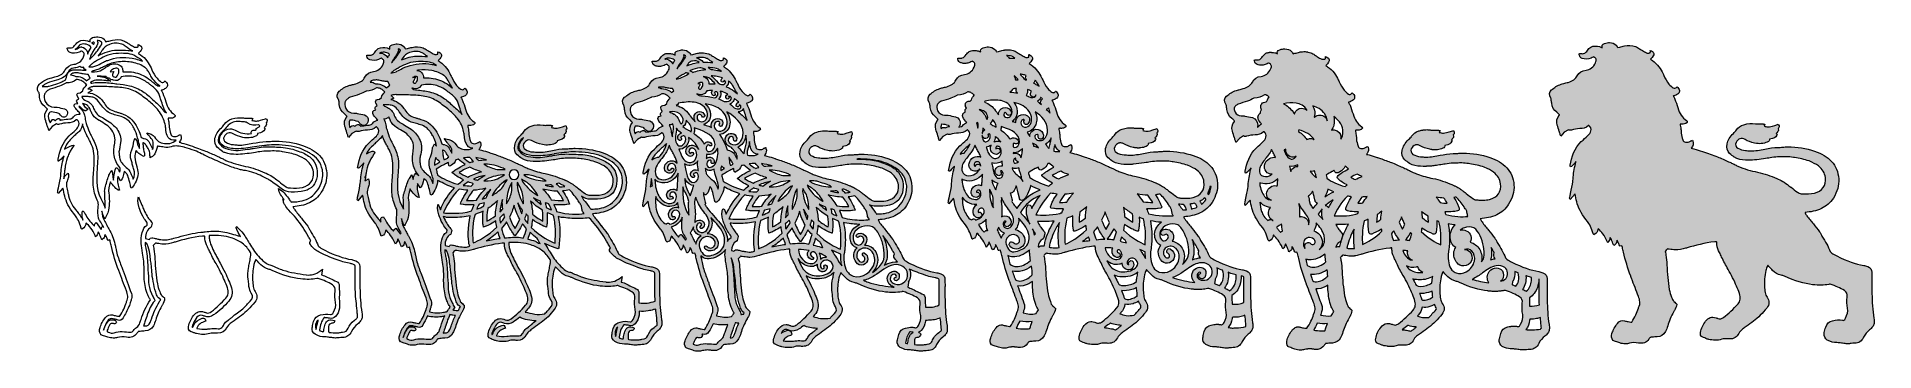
# Model space of a CAD drawing. Header units: millimetres. Extents: x -836 to 888, y -381 to -86.
import ezdxf

# ---------------------------------------------------------------- set-up
doc = ezdxf.new("R2010")
doc.units = ezdxf.units.MM
doc.header["$MEASUREMENT"] = 0
for name, color, linetype in [('Layer 1', 7, 'Continuous'), ('Layer 2', 7, 'Continuous'), ('Layer 3', 7, 'Continuous'), ('Layer 4', 7, 'Continuous'), ('Layer 5', 7, 'Continuous'), ('Layer 6', 7, 'Continuous')]:
    doc.layers.add(name, color=color, linetype=linetype)

msp = doc.modelspace()

# ---------------------------------------------------------------- hatches: boundary and pattern name
at = {"layer": 'Layer 1'}
h = msp.add_hatch(color=1, dxfattribs=at)
h.dxf.hatch_style = 2
edge = h.paths.add_edge_path()
edge.add_spline(control_points=[(888.2, -350.2), (886.8, -342.6), (886.5, -334.7), (886.3, -327.1), (886.3, -327.1), (886.3, -326.4), (886.3, -326.4), (886.1, -321.4), (886.1, -317.6), (886.2, -314), (886.3, -312.8), (886.3, -311.5), (886.2, -310.2), (886.2, -309.2), (886.2, -308.2), (886.2, -307.1), (886.3, -304.6), (885, -302.8), (882.3, -301.7), (880.9, -301.2), (879.7, -300.8), (878.6, -300.6), (870.8, -299.3), (863, -296.6), (853.3, -291.8), (851.6, -291), (850, -290), (848.5, -289), (848, -288.6), (847.5, -288.1), (847.2, -287.6), (845.2, -283), (842.8, -278.4), (839.4, -273.1), (839.1, -272.6), (838.9, -272.1), (838.6, -271.6), (838.2, -270.8), (837.8, -270), (837.2, -269.3), (835.3, -266.8), (833.3, -264.3), (831.3, -261.8), (831.3, -261.8), (831.3, -261.8), (831.3, -261.8), (829.3, -259.3), (827.2, -256.6), (825.1, -254), (824.6, -253.3), (824.1, -252.4), (823.7, -251.4), (823.6, -251.3), (823.5, -251.2), (823.5, -251), (828.6, -250.5), (833.9, -249.7), (839, -247.3), (843.5, -245.2), (847.2, -241.9), (850.1, -237.5), (853.9, -231.5), (855.5, -225.6), (855.1, -219.4), (854.6, -212.9), (852.4, -207.4), (848.3, -203.1), (844.4, -199), (839.2, -195.8), (832.5, -193.5), (824.7, -190.9), (816.2, -189.5), (807, -189.5), (805.5, -189.5), (803.9, -189.7), (802.4, -189.8), (801, -189.9), (799.6, -190), (798.2, -190), (793.9, -190), (789.8, -190.8), (785.9, -191.5), (781.3, -192.4), (776.6, -193.4), (771.8, -193.3), (771.2, -193.2), (770.6, -193.2), (769.9, -193.1), (769.1, -192.9), (768.3, -192.8), (767.5, -192.8), (764.9, -192.9), (762.5, -191.8), (760.3, -190.6), (758.5, -189.6), (757.8, -187.3), (758.7, -185.4), (759.6, -183.6), (760.8, -182.4), (762.4, -181.9), (763.9, -181.5), (765.7, -181.7), (767.3, -182.7), (769.7, -184.1), (772.6, -185.1), (776.2, -186), (780.5, -186.9), (784.5, -186.6), (788.2, -185), (788.2, -185), (788.4, -184.9), (788.4, -184.9), (788.9, -184.7), (789.5, -184.4), (789.9, -183.8), (790.1, -183.3), (790.2, -182.8), (790.2, -182.4), (794.9, -181.2), (795.6, -180.9), (796.9, -178.5), (796.9, -178.5), (797.2, -178), (797.2, -178), (797.2, -178), (796.5, -177), (796.5, -177), (796.6, -176.8), (796.9, -176.5), (797.2, -176.2), (797.9, -175.4), (799, -174.3), (798.2, -172.5), (799.3, -170.9), (799.4, -170.5), (798.7, -168.9), (798.7, -168.9), (798.4, -168.3), (798.4, -168.3), (798.4, -168.3), (797.7, -168.5), (797.7, -168.5), (789.9, -171.1), (789.3, -171), (786.8, -170.5), (786.3, -170.4), (785.7, -170.2), (785, -170.1), (785, -170.1), (785.8, -168.3), (785.8, -168.3), (785.8, -168.3), (784.8, -168.1), (784.8, -168.1), (784.6, -168.1), (784.4, -168.1), (784.2, -168), (783.8, -167.9), (783.4, -167.9), (783.1, -167.9), (782.4, -167.9), (781.7, -167.9), (781.1, -167.9), (781.1, -167.9), (780.9, -167.9), (780.9, -167.9), (779.6, -168), (778.3, -168.1), (777.1, -167.9), (773.4, -167.2), (769.7, -167.5), (765.9, -168.7), (762.9, -169.7), (760.7, -171.3), (759.1, -173.6), (758.4, -174.7), (757.5, -175.7), (756.2, -176.9), (753, -179.9), (751, -183.2), (750.3, -186.8), (749.5, -190.5), (750.3, -193.5), (752.7, -195.6), (754.1, -196.9), (755.6, -198.1), (757.1, -199.2), (757.1, -199.2), (757.2, -199.2), (757.2, -199.2), (757.9, -199.7), (758.8, -200.1), (759.5, -200.4), (763, -201.7), (766.8, -201.9), (770, -201.9), (775.5, -202.1), (781.1, -201.2), (786.4, -200.4), (786.4, -200.4), (788.1, -200.2), (788.1, -200.2), (789, -200), (789.8, -199.9), (790.7, -199.8), (793, -199.4), (795.4, -199), (797.8, -198.9), (797.8, -198.9), (799, -198.9), (799, -198.9), (803.5, -198.7), (808.1, -198.6), (812.6, -199.4), (812.6, -199.4), (813.7, -199.5), (813.7, -199.5), (818.2, -200.3), (822.9, -201.1), (827.3, -202.7), (831, -204.2), (833.7, -205.6), (836.1, -207.4), (839.8, -210.3), (842.1, -214.1), (842.6, -218.3), (843.5, -225.6), (839.6, -231.2), (832.4, -232.9), (828.7, -233.7), (824.8, -233.6), (821.1, -233.4), (820.7, -233.4), (820.2, -233.4), (819.8, -233.4), (818.5, -233.3), (817.2, -232.5), (816.5, -232), (814.4, -230.6), (812.4, -229), (810.4, -227.4), (810.4, -227.4), (810.2, -227.3), (810.2, -227.3), (809.6, -226.8), (809, -226.3), (808.4, -225.9), (804.4, -222.7), (800.7, -220.6), (797, -219.1), (791.2, -216.8), (785.3, -214.5), (779, -213.2), (772.6, -212), (766.4, -210.1), (760.5, -207.6), (759.3, -207), (758.1, -206.4), (756.9, -205.8), (755.9, -205.3), (754.8, -204.8), (753.8, -204.3), (753.1, -204), (752.5, -203.7), (751.8, -203.4), (748.3, -201.8), (744.8, -200.2), (741.2, -198.8), (737, -197.1), (732.5, -195.5), (727.1, -193.7), (724.5, -192.8), (721.9, -192.1), (719.1, -191.3), (718.3, -191.1), (717.5, -190.8), (716.7, -190.6), (718.5, -188.6), (719, -186.5), (718.2, -184.1), (718.2, -184.1), (717.9, -183.3), (717.9, -183.3), (717.9, -183.3), (717.2, -183.6), (717.2, -183.6), (717.1, -183.7), (716.9, -183.7), (716.8, -183.8), (716.5, -183.8), (716.2, -184), (715.9, -184.2), (714.6, -185.4), (713, -185.3), (711.4, -185.1), (709.9, -184.9), (709.1, -184.3), (708.8, -183), (708.6, -182.4), (708.4, -181.8), (708.3, -181.2), (707.6, -179.1), (707.1, -177.1), (707.2, -174.9), (707.3, -174.4), (707.2, -174), (707.1, -173.5), (707, -173.2), (707, -173), (707, -172.7), (707, -171.9), (706.8, -171.2), (706.6, -170.5), (706.4, -169.7), (706.3, -168.9), (706.4, -168.1), (706.9, -168.1), (707.5, -168.1), (708, -168.1), (709.6, -168.1), (711.3, -168.1), (712.7, -166.6), (712.7, -166.6), (713, -166.2), (713, -166.2), (713, -166.2), (712.8, -165.7), (712.8, -165.7), (712.8, -165.7), (712.8, -165.6), (712.7, -165.5), (712.7, -165.3), (712.6, -165), (712.3, -164.8), (708.3, -162.2), (705.6, -158.2), (704.1, -152.7), (703.3, -149.9), (702.2, -147.2), (701.2, -144.7), (700.9, -143.7), (700.3, -142.8), (699.9, -142), (699.9, -142), (699.8, -141.9), (699.8, -141.9), (700, -141.8), (700.3, -141.7), (700.5, -141.6), (701.6, -141.2), (702.7, -140.8), (703.7, -140.2), (704.8, -139.5), (705.4, -138.6), (705.6, -137.5), (705.7, -136.3), (705.2, -135), (704, -133.7), (704, -133.7), (703.4, -133.1), (703.4, -133.1), (703.4, -133.1), (702.8, -133.7), (702.8, -133.7), (702.1, -134.7), (700.8, -134.8), (699.8, -134.2), (698.3, -133.2), (697, -131.9), (695.8, -130.6), (693.7, -128.3), (692.4, -125.4), (691, -122.6), (690.8, -122.1), (690.5, -121.5), (690.2, -120.9), (688.1, -116.6), (685.2, -111.8), (680.2, -108.6), (679.6, -108.2), (679.1, -107.8), (678.5, -107.3), (678.5, -107.3), (678.4, -107.3), (678.4, -107.3), (680.9, -104.9), (681.8, -103.4), (681.6, -102), (681.5, -101), (680.7, -100.2), (679.4, -99.5), (679.4, -99.5), (678.2, -99), (678.2, -99), (678.2, -99), (678.3, -100.3), (678.3, -100.3), (678.3, -100.7), (678.2, -101), (678, -101.2), (677.8, -101.4), (677.5, -101.5), (676.9, -101.5), (676.8, -101.5), (676.6, -101.5), (676.4, -101.5), (675.8, -101.5), (675.1, -101.6), (674.6, -101.3), (673.3, -100.7), (672.1, -100), (670.9, -99.2), (670.4, -99), (670, -98.7), (669.6, -98.5), (669.1, -98.2), (668.5, -97.8), (668, -97.5), (666.9, -96.7), (665.7, -95.9), (664.4, -95.5), (660.9, -94.2), (657.3, -94), (653.9, -94.9), (652.5, -95.2), (651.1, -95.6), (649.6, -95.9), (649.6, -95.9), (647.8, -96.4), (647.8, -96.4), (647.2, -95.4), (646.2, -94.1), (646.2, -94.1), (644.7, -92.6), (642.5, -91.8), (640.1, -91.7), (638.7, -91.7), (637.1, -92), (635.3, -92.5), (632.9, -93.3), (632.8, -94.9), (633.1, -96.5), (632.3, -96.1), (631.4, -95.7), (630.5, -95.5), (628.1, -94.9), (624.7, -94.5), (622.3, -96), (621.1, -96.8), (620.2, -97.9), (619.3, -99), (618.3, -100.3), (617.2, -101.6), (615.6, -102.1), (615.1, -102.2), (614.5, -102.2), (613.9, -102.1), (613.4, -102.1), (612.8, -102.1), (612.2, -102.1), (612.2, -102.1), (611.4, -102.3), (611.4, -102.3), (611.4, -102.3), (611.6, -103.1), (611.6, -103.1), (612.1, -105.1), (612.5, -105.8), (614.2, -106.5), (617, -107.5), (619.8, -107.4), (622.6, -106.2), (623.3, -105.9), (623.9, -105.6), (624.5, -105.3), (624.5, -105.3), (624.9, -105.1), (624.9, -105.1), (626.3, -105.8), (627.1, -106.5), (627.4, -107.3), (627.7, -108.1), (627.5, -109.2), (626.9, -110.6), (624.8, -114.8), (621.9, -117.1), (617.9, -117.5), (614, -118), (611.3, -119.7), (609.7, -122.8), (608.1, -125.9), (605.4, -127.8), (601.1, -129), (599.7, -129.4), (598.4, -129.8), (597, -130.1), (597, -130.1), (596.7, -130.2), (596.7, -130.2), (596, -130.4), (595.3, -130.6), (594.6, -130.8), (591, -131.8), (588.2, -133.9), (585.6, -136.1), (583.3, -138), (582.9, -140.9), (584.8, -143.7), (585, -144.1), (585.2, -144.6), (585.2, -145.1), (585.4, -146.3), (585.6, -147.4), (585.7, -148.5), (585.7, -148.5), (585.7, -148.6), (585.7, -148.6), (586.1, -152.2), (587.7, -155.1), (590.5, -157.1), (591.5, -157.9), (592.3, -158.8), (592.9, -159.6), (592.9, -159.7), (592.9, -159.8), (592.8, -159.8), (590.6, -162.5), (589.9, -165.6), (590.9, -169), (591.5, -171), (592.1, -173), (592.8, -175.1), (592.8, -175.1), (592.9, -175.2), (592.9, -175.2), (593.2, -176.1), (593.5, -177.1), (593.8, -178.1), (593.8, -178.1), (594.2, -179.4), (594.2, -179.4), (594.2, -179.4), (597.5, -175.7), (597.5, -175.7), (597.5, -175.7), (601.4, -173.4), (601.4, -173.4), (602.2, -174), (603.1, -174.1), (604.2, -173.7), (606.6, -173), (609.2, -172.5), (612.1, -172.4), (614.8, -172.3), (617.8, -172), (620.1, -169.6), (620.1, -169.5), (620.4, -169.4), (620.5, -169.4), (620.5, -169.4), (620.5, -169.4), (620.5, -169.4), (622.3, -170.5), (623, -172.5), (622.4, -174.6), (622, -176.2), (621, -177.7), (619.4, -179.1), (617.5, -180.8), (615.7, -182.5), (613.5, -184.6), (606.8, -190.8), (604.4, -199.2), (603, -206.5), (602.8, -207.2), (602.9, -207.7), (603.2, -208.2), (603.2, -208.3), (603.3, -208.3), (603.4, -208.3), (603.4, -208.3), (603.4, -208.3), (603.4, -208.3), (604.2, -208.3), (607.2, -204.9), (608.5, -203.3), (608.4, -203.9), (608.2, -204.6), (608.1, -205.3), (607.5, -207.6), (606.9, -210.1), (606.5, -212.5), (606.1, -214.9), (605.9, -217.3), (605.7, -219.7), (605.6, -220.6), (605.5, -221.5), (605.4, -222.3), (605.2, -224.4), (604.1, -229.5), (603.4, -233.2), (602.5, -237), (602.5, -237.3), (602.5, -237.5), (602.5, -237.5), (602.9, -238.8), (602.9, -238.8), (602.9, -238.8), (607.6, -233.6), (607.6, -233.6), (607.7, -234.2), (607.8, -234.9), (608, -235.5), (608.5, -238.1), (608.9, -240.5), (609.7, -242.9), (611.5, -248.5), (614.6, -253.8), (619.4, -259.6), (621.1, -261.6), (623, -265.7), (624.7, -271.1), (624.8, -271.3), (624.8, -271.3), (624.8, -271.4), (624.8, -271.4), (625.1, -272), (625.1, -272), (625.1, -272), (625.7, -271.7), (625.7, -271.7), (628.1, -270.8), (628.6, -268.8), (629.1, -267), (629.2, -266.7), (629.3, -266.4), (629.4, -266.1), (632.1, -268.9), (635.5, -272.8), (637.8, -278.1), (637.8, -278.1), (638.3, -279.4), (638.3, -279.4), (638.3, -279.4), (639.1, -278.2), (639.1, -278.2), (640.1, -276.9), (640.4, -275.6), (640.6, -274.4), (641.6, -275.7), (642.1, -277.2), (642.7, -278.8), (643, -279.6), (643.3, -280.4), (643.7, -281.2), (643.7, -281.2), (644.1, -281.9), (644.1, -281.9), (644.1, -281.9), (644.8, -281.5), (644.8, -281.5), (646.2, -280.7), (646.5, -279.5), (646.7, -278.3), (646.7, -277.8), (646.7, -277.4), (646.8, -276.9), (647.6, -277.8), (648.1, -279), (648.6, -280.2), (648.9, -280.9), (649.2, -281.5), (649.5, -282.2), (649.5, -282.2), (649.8, -282.7), (649.8, -282.7), (649.8, -282.7), (651.5, -282.2), (651.5, -282.2), (651.7, -282.7), (651.8, -283.2), (652, -283.7), (652.4, -285.3), (652.8, -286.7), (653.1, -288.2), (654.8, -295.6), (657.1, -303.2), (659.9, -310.8), (660, -311.1), (660.1, -311.3), (660.2, -311.6), (660.2, -312), (660.4, -312.4), (660.6, -312.7), (662.9, -318.7), (665, -324.3), (667.1, -329.7), (668.4, -333), (669.3, -336.5), (667.3, -340), (667.1, -340.3), (667.1, -340.5), (667.1, -340.7), (667.1, -340.7), (667.1, -340.7), (667.1, -340.7), (665.7, -344.7), (663.9, -349.3), (660.8, -353.8), (660.8, -353.8), (660.1, -353.7), (660.1, -353.7), (659.2, -353.6), (658.3, -353.5), (657.4, -353.3), (656.3, -353.1), (655.1, -352.8), (654.1, -352.6), (651.5, -351.9), (649.2, -352.7), (647.4, -355), (645.2, -357.8), (643.5, -360.9), (642.3, -364.3), (641.5, -366.9), (641.8, -369.3), (643.1, -370.9), (643.1, -370.9), (643.2, -371.1), (643.2, -371.1), (643.2, -371.1), (645.6, -371.9), (645.6, -371.9), (647.1, -372.4), (648.4, -372.8), (649.6, -373.3), (651.3, -373.9), (653.1, -374.2), (654.8, -374.2), (656.1, -374.2), (657.4, -374), (658.7, -373.6), (661.3, -372.9), (664, -372.8), (667.3, -373.4), (671.6, -374.1), (674.7, -373), (676.8, -369.8), (677.1, -369.4), (677.5, -369), (677.9, -368.5), (678, -368.4), (678.2, -368.2), (678.3, -368.1), (678.9, -368), (679.5, -368), (680.1, -367.9), (681.7, -367.7), (683.1, -367.6), (684.6, -367.6), (688.1, -367.5), (690.7, -365.8), (692.4, -362.6), (693.2, -361.2), (694.1, -359.2), (694.7, -357.2), (695.8, -353), (697.6, -348.8), (700.4, -343.8), (700.5, -343.5), (700.7, -343.2), (700.9, -342.9), (701.9, -341.2), (702.9, -339.4), (703, -337.1), (703, -337.1), (703, -336.8), (703, -336.8), (703, -336.8), (702.7, -336.5), (702.7, -336.5), (702.5, -336.3), (702.3, -336.1), (702, -335.9), (701.5, -335.4), (700.9, -334.9), (700.4, -334.4), (700.4, -334.4), (700.2, -334.2), (700.2, -334.2), (699.8, -333.7), (699.3, -333.2), (699.1, -332.7), (698.9, -332), (698.6, -331.2), (698.3, -330.4), (697.4, -328.1), (696.5, -325.7), (696.1, -323.2), (694.9, -315.9), (694.1, -308.3), (693.8, -300), (693.7, -296.9), (693.3, -293.8), (692.9, -290.8), (692.9, -290.8), (692.7, -289.8), (692.7, -289.8), (692.6, -289), (692.4, -288.3), (692.1, -287.5), (692.2, -287.5), (694.4, -285.2), (694.4, -285.2), (694.9, -285.2), (695.5, -285.3), (696, -285.4), (698, -285.7), (699.8, -286), (701.7, -286.1), (705.1, -286.3), (708.3, -285.4), (711.4, -284.5), (711.4, -284.5), (711.5, -284.5), (711.5, -284.5), (711.9, -284.4), (712.3, -284.3), (712.7, -284.1), (720.3, -282), (729.3, -279.6), (738.7, -278.5), (739.3, -278.5), (739.9, -278.5), (740.5, -278.5), (740.5, -278.5), (740.5, -278.5), (740.5, -278.5), (740.6, -278.7), (740.6, -278.8), (740.6, -279), (740.7, -279.7), (740.7, -280.4), (740.8, -281), (740.8, -283.9), (742, -286.3), (743.2, -288.5), (743.9, -290), (744.6, -291.4), (745.2, -292.8), (746.1, -294.7), (747.1, -296.7), (748.1, -298.6), (749.1, -300.5), (750.2, -302.4), (751.2, -304.3), (751.2, -304.3), (751.2, -304.3), (751.2, -304.3), (752.7, -306.9), (754.2, -309.5), (755.5, -312.2), (758.3, -317.8), (760.3, -322.5), (761.9, -326.9), (763.3, -330.9), (762.9, -334.1), (760.6, -336.7), (756.2, -341.5), (751.7, -345.7), (747.1, -349.3), (745.3, -350.7), (743.5, -351), (741.5, -350.3), (741.5, -350.3), (741.3, -350.2), (741.3, -350.2), (740.9, -350), (740.4, -349.9), (740, -349.7), (735.8, -348.5), (733, -349.4), (730.2, -353), (727.7, -356), (726.1, -359.5), (725.4, -363.4), (725.2, -364.4), (724.7, -367.5), (728.1, -368.3), (728.9, -368.5), (729.7, -368.8), (730.5, -369.1), (731.3, -369.5), (732.2, -369.8), (733.1, -370), (736.8, -370.8), (741.1, -371.4), (745.5, -369.8), (746.2, -369.6), (747, -369.4), (747.7, -369.4), (748.7, -369.4), (749.7, -369.5), (750.6, -369.5), (751.3, -369.6), (752, -369.6), (752.7, -369.6), (756.6, -369.7), (759.5, -367.9), (761.2, -364.4), (762, -362.6), (763.4, -361.4), (764.7, -360.5), (765.9, -359.6), (767.1, -358.8), (768.3, -357.9), (772.8, -354.7), (777.5, -351.4), (781.5, -347.4), (783.7, -345.3), (785.7, -342.9), (787.5, -340.6), (790.2, -337.3), (790.4, -333.7), (787.9, -330.4), (787, -329.2), (786.4, -327.7), (786.1, -326), (785.8, -324.1), (785.6, -322.1), (785.5, -320), (785.2, -315.6), (785.6, -310.8), (786.7, -305.3), (787, -304), (787.6, -302.7), (788.2, -301.3), (788.3, -301.1), (788.4, -300.8), (788.6, -300.5), (788.6, -300.5), (789.5, -301.5), (789.5, -301.5), (790.8, -302.9), (792, -304.1), (793.1, -305.4), (795.1, -307.5), (797.7, -308.9), (801.2, -309.8), (802.2, -310), (803.2, -310.4), (804.1, -310.8), (814.1, -315.3), (822.5, -317.8), (830.6, -318.7), (836.5, -319.4), (841.3, -319.3), (845.7, -318.4), (846.3, -318.2), (846.8, -318.2), (847.2, -318.3), (852.4, -320), (856.6, -321.8), (860.4, -324.2), (862.7, -325.6), (863.4, -327.4), (863, -330.3), (862.5, -333.9), (862.7, -337.4), (863.4, -340.7), (864.2, -344.1), (863, -346.9), (861.5, -350), (860.4, -352.1), (859.5, -352.3), (858.6, -352.1), (855.5, -351.4), (852.7, -351.7), (849.4, -352.5), (845.9, -353.3), (843.9, -355.1), (842.9, -358.5), (842.4, -360.2), (842, -361.9), (841.6, -363.6), (841.6, -363.6), (841.5, -364.4), (841.5, -364.4), (841, -366.7), (842.3, -369.6), (844.3, -370.6), (847.7, -372.4), (850.5, -373.1), (853.3, -373), (854.1, -373), (854.9, -373.1), (855.7, -373.2), (856, -373.2), (856.3, -373.3), (856.6, -373.3), (857.3, -373.4), (858.1, -373.5), (858.8, -373.6), (860.2, -373.8), (861.8, -374), (863.3, -374.1), (864.5, -374.1), (865.7, -374), (866.8, -373.8), (866.8, -373.8), (866.9, -373.8), (866.9, -373.8), (867.9, -373.7), (869, -373.6), (870, -373.6), (873.9, -373.6), (876.7, -371.7), (878.4, -368), (879.8, -365.1), (881.7, -362.8), (884.1, -361), (885.1, -360.2), (886.1, -359.2), (886.9, -358.2), (887.7, -357.2), (888.1, -356.1), (888.3, -355.1), (888.5, -353.2), (888.4, -351.6), (888.2, -350.2)], knot_values=[0, 0, 0, 0, 1, 1, 1, 2, 2, 2, 3, 3, 3, 4, 4, 4, 5, 5, 5, 6, 6, 6, 7, 7, 7, 8, 8, 8, 9, 9, 9, 10, 10, 10, 11, 11, 11, 12, 12, 12, 13, 13, 13, 14, 14, 14, 15, 15, 15, 16, 16, 16, 17, 17, 17, 18, 18, 18, 19, 19, 19, 20, 20, 20, 21, 21, 21, 22, 22, 22, 23, 23, 23, 24, 24, 24, 25, 25, 25, 26, 26, 26, 27, 27, 27, 28, 28, 28, 29, 29, 29, 30, 30, 30, 31, 31, 31, 32, 32, 32, 33, 33, 33, 34, 34, 34, 35, 35, 35, 36, 36, 36, 37, 37, 37, 38, 38, 38, 39, 39, 39, 40, 40, 40, 41, 41, 41, 42, 42, 42, 43, 43, 43, 44, 44, 44, 45, 45, 45, 46, 46, 46, 47, 47, 47, 48, 48, 48, 49, 49, 49, 50, 50, 50, 51, 51, 51, 52, 52, 52, 53, 53, 53, 54, 54, 54, 55, 55, 55, 56, 56, 56, 57, 57, 57, 58, 58, 58, 59, 59, 59, 60, 60, 60, 61, 61, 61, 62, 62, 62, 63, 63, 63, 64, 64, 64, 65, 65, 65, 66, 66, 66, 67, 67, 67, 68, 68, 68, 69, 69, 69, 70, 70, 70, 71, 71, 71, 72, 72, 72, 73, 73, 73, 74, 74, 74, 75, 75, 75, 76, 76, 76, 77, 77, 77, 78, 78, 78, 79, 79, 79, 80, 80, 80, 81, 81, 81, 82, 82, 82, 83, 83, 83, 84, 84, 84, 85, 85, 85, 86, 86, 86, 87, 87, 87, 88, 88, 88, 89, 89, 89, 90, 90, 90, 91, 91, 91, 92, 92, 92, 93, 93, 93, 94, 94, 94, 95, 95, 95, 96, 96, 96, 97, 97, 97, 98, 98, 98, 99, 99, 99, 100, 100, 100, 101, 101, 101, 102, 102, 102, 103, 103, 103, 104, 104, 104, 105, 105, 105, 106, 106, 106, 107, 107, 107, 108, 108, 108, 109, 109, 109, 110, 110, 110, 111, 111, 111, 112, 112, 112, 113, 113, 113, 114, 114, 114, 115, 115, 115, 116, 116, 116, 117, 117, 117, 118, 118, 118, 119, 119, 119, 120, 120, 120, 121, 121, 121, 122, 122, 122, 123, 123, 123, 124, 124, 124, 125, 125, 125, 126, 126, 126, 127, 127, 127, 128, 128, 128, 129, 129, 129, 130, 130, 130, 131, 131, 131, 132, 132, 132, 133, 133, 133, 134, 134, 134, 135, 135, 135, 136, 136, 136, 137, 137, 137, 138, 138, 138, 139, 139, 139, 140, 140, 140, 141, 141, 141, 142, 142, 142, 143, 143, 143, 144, 144, 144, 145, 145, 145, 146, 146, 146, 147, 147, 147, 148, 148, 148, 149, 149, 149, 150, 150, 150, 151, 151, 151, 152, 152, 152, 153, 153, 153, 154, 154, 154, 155, 155, 155, 156, 156, 156, 157, 157, 157, 158, 158, 158, 159, 159, 159, 160, 160, 160, 161, 161, 161, 162, 162, 162, 163, 163, 163, 164, 164, 164, 165, 165, 165, 166, 166, 166, 167, 167, 167, 168, 168, 168, 169, 169, 169, 170, 170, 170, 171, 171, 171, 172, 172, 172, 173, 173, 173, 174, 174, 174, 175, 175, 175, 176, 176, 176, 177, 177, 177, 178, 178, 178, 179, 179, 179, 180, 180, 180, 181, 181, 181, 182, 182, 182, 183, 183, 183, 184, 184, 184, 185, 185, 185, 186, 186, 186, 187, 187, 187, 188, 188, 188, 189, 189, 189, 190, 190, 190, 191, 191, 191, 192, 192, 192, 193, 193, 193, 194, 194, 194, 195, 195, 195, 196, 196, 196, 197, 197, 197, 198, 198, 198, 199, 199, 199, 200, 200, 200, 201, 201, 201, 202, 202, 202, 203, 203, 203, 204, 204, 204, 205, 205, 205, 206, 206, 206, 207, 207, 207, 208, 208, 208, 209, 209, 209, 210, 210, 210, 211, 211, 211, 212, 212, 212, 213, 213, 213, 214, 214, 214, 215, 215, 215, 216, 216, 216, 217, 217, 217, 218, 218, 218, 219, 219, 219, 220, 220, 220, 221, 221, 221, 222, 222, 222, 223, 223, 223, 224, 224, 224, 225, 225, 225, 226, 226, 226, 227, 227, 227, 228, 228, 228, 229, 229, 229, 230, 230, 230, 231, 231, 231, 232, 232, 232, 233, 233, 233, 234, 234, 234, 235, 235, 235, 236, 236, 236, 237, 237, 237, 238, 238, 238, 239, 239, 239, 240, 240, 240, 241, 241, 241, 242, 242, 242, 243, 243, 243, 244, 244, 244, 245, 245, 245, 246, 246, 246, 247, 247, 247, 248, 248, 248, 249, 249, 249, 250, 250, 250, 251, 251, 251, 252, 252, 252, 253, 253, 253, 254, 254, 254, 255, 255, 255, 256, 256, 256, 257, 257, 257, 258, 258, 258, 259, 259, 259, 260, 260, 260, 261, 261, 261, 262, 262, 262, 263, 263, 263, 264, 264, 264, 265, 265, 265, 266, 266, 266, 267, 267, 267, 268, 268, 268, 269, 269, 269, 270, 270, 270, 271, 271, 271, 272, 272, 272, 273, 273, 273, 274, 274, 274, 275, 275, 275, 276, 276, 276, 277, 277, 277, 278, 278, 278, 279, 279, 279, 280, 280, 280, 281, 281, 281, 282, 282, 282, 283, 283, 283, 284, 284, 284, 285, 285, 285, 286, 286, 286, 287, 287, 287, 288, 288, 288, 289, 289, 289, 290, 290, 290, 291, 291, 291, 292, 292, 292, 293, 293, 293, 294, 294, 294, 295, 295, 295, 296, 296, 296, 297, 297, 297, 298, 298, 298, 299, 299, 299, 300, 300, 300, 301, 301, 301, 302, 302, 302, 303, 303, 303, 304, 304, 304, 305, 305, 305, 306, 306, 306, 307, 307, 307, 308, 308, 308, 309, 309, 309, 310, 310, 310, 311, 311, 311, 312, 312, 312, 313, 313, 313, 314, 314, 314, 315, 315, 315, 316, 316, 316, 317, 317, 317, 318, 318, 318, 319, 319, 319, 320, 320, 320, 321, 321, 321, 322, 322, 322, 323, 323, 323, 324, 324, 324, 325, 325, 325, 326, 326, 326, 327, 327, 327, 328, 328, 328, 329, 329, 329, 330, 330, 330, 331, 331, 331, 332, 332, 332, 333, 333, 333, 334, 334, 334, 335, 335, 335, 336, 336, 336, 337, 337, 337, 338, 338, 338, 339, 339, 339, 340, 340, 340, 341, 341, 341, 342, 342, 342, 343, 343, 343, 343], degree=3, periodic=1)
at = {"layer": 'Layer 2'}
h = msp.add_hatch(color=1, dxfattribs=at)
h.dxf.hatch_style = 2
edge = h.paths.add_edge_path()
edge.add_spline(control_points=[(583.3, -356), (581.9, -348.4), (581.7, -340.6), (581.5, -332.9), (581.5, -332.9), (581.4, -332.2), (581.4, -332.2), (581.3, -327.3), (581.3, -323.4), (581.4, -319.9), (581.4, -318.6), (581.4, -317.3), (581.4, -316.1), (581.4, -315), (581.4, -314), (581.4, -313), (581.4, -310.4), (580.1, -308.6), (577.5, -307.6), (576, -307), (574.8, -306.6), (573.7, -306.4), (566, -305.1), (558.2, -302.4), (548.4, -297.7), (546.7, -296.9), (545.2, -295.8), (543.7, -294.9), (543.1, -294.5), (542.6, -293.9), (542.4, -293.4), (540.4, -288.8), (537.9, -284.3), (534.6, -279), (534.3, -278.5), (534, -278), (533.8, -277.5), (533.4, -276.7), (532.9, -275.8), (532.4, -275.1), (530.4, -272.6), (528.4, -270.1), (526.5, -267.7), (526.5, -267.7), (526.5, -267.6), (526.5, -267.6), (524.4, -265.1), (522.3, -262.5), (520.3, -259.8), (519.7, -259.1), (519.3, -258.2), (518.8, -257.3), (518.8, -257.1), (518.7, -257), (518.6, -256.9), (523.7, -256.4), (529.1, -255.6), (534.1, -253.2), (538.7, -251), (542.4, -247.7), (545.2, -243.3), (549, -237.4), (550.7, -231.5), (550.3, -225.2), (549.8, -218.7), (547.5, -213.3), (543.5, -209), (539.5, -204.8), (534.3, -201.7), (527.7, -199.4), (519.9, -196.7), (511.3, -195.4), (502.2, -195.4), (502.2, -195.4), (502.2, -195.4), (502.2, -195.4), (502.1, -195.4), (502.1, -195.4), (502.1, -195.4), (502.1, -195.4), (502.1, -195.4), (502.1, -195.4), (502.1, -195.4), (502.1, -195.4), (502.1, -195.4), (500.5, -195.4), (499, -195.5), (497.5, -195.6), (496.1, -195.7), (494.7, -195.8), (493.3, -195.8), (489, -195.9), (484.9, -196.6), (481, -197.4), (476.7, -198.2), (472.3, -199.1), (467.8, -199.1), (467.5, -199.1), (467.2, -199.1), (466.9, -199.1), (466.3, -199.1), (465.7, -199), (465, -198.9), (464.3, -198.8), (463.5, -198.7), (462.7, -198.7), (460, -198.7), (457.7, -197.7), (455.5, -196.5), (453.7, -195.5), (452.9, -193.2), (453.9, -191.2), (454.7, -189.5), (456, -188.3), (457.6, -187.8), (457.8, -187.7), (458.1, -187.6), (458.4, -187.6), (458.4, -187.6), (458.4, -187.6), (458.4, -187.6), (458.4, -187.6), (458.4, -187.6), (458.4, -187.6), (458.6, -187.6), (458.7, -187.6), (458.8, -187.5), (458.9, -187.5), (459, -187.5), (459.1, -187.5), (459.2, -187.5), (459.2, -187.5), (459.3, -187.5), (459.3, -187.5), (459.4, -187.6), (459.5, -187.6), (459.5, -187.6), (459.5, -187.6), (459.6, -187.6), (459.6, -187.6), (459.7, -187.6), (459.7, -187.6), (460.6, -187.7), (461.5, -188), (462.3, -188.5), (464.8, -189.9), (467.7, -191), (471.3, -191.8), (471.8, -191.9), (472.4, -192), (472.9, -192.1), (472.9, -192.1), (472.9, -192.1), (472.9, -192.1), (473, -192.1), (473.1, -192.1), (473.1, -192.1), (473.2, -192.1), (473.2, -192.1), (473.2, -192.1), (473.2, -192.1), (473.2, -192.1), (473.2, -192.1), (473.5, -192.2), (473.8, -192.2), (474.1, -192.3), (474.1, -192.3), (474.1, -192.3), (474.1, -192.3), (474.1, -192.3), (474.1, -192.3), (474.1, -192.3), (474.3, -192.3), (474.5, -192.3), (474.7, -192.3), (474.7, -192.3), (474.7, -192.3), (474.7, -192.3), (474.8, -192.3), (474.9, -192.3), (475.1, -192.3), (475.1, -192.3), (475.1, -192.3), (475.1, -192.3), (475.7, -192.4), (476.3, -192.4), (476.9, -192.3), (476.9, -192.3), (476.9, -192.3), (476.9, -192.3), (477, -192.3), (477.2, -192.3), (477.3, -192.3), (477.3, -192.3), (477.3, -192.3), (477.3, -192.3), (477.4, -192.3), (477.6, -192.3), (477.7, -192.3), (477.7, -192.3), (477.7, -192.3), (477.7, -192.3), (477.9, -192.3), (478.1, -192.2), (478.3, -192.2), (478.3, -192.2), (478.3, -192.2), (478.3, -192.2), (478.3, -192.2), (478.4, -192.2), (478.4, -192.2), (480.1, -192), (481.8, -191.5), (483.4, -190.8), (483.4, -190.8), (483.5, -190.8), (483.5, -190.8), (484.1, -190.5), (484.7, -190.2), (485, -189.6), (485.3, -189.2), (485.3, -188.6), (485.4, -188.2), (490, -187.1), (490.7, -186.8), (492.1, -184.3), (492.1, -184.3), (492.4, -183.9), (492.4, -183.9), (492.4, -183.9), (491.6, -182.9), (491.6, -182.9), (491.8, -182.6), (492, -182.3), (492.3, -182.1), (493.1, -181.3), (494.2, -180.1), (493.3, -178.3), (494.5, -176.8), (494.6, -176.4), (493.8, -174.8), (493.8, -174.8), (493.5, -174.2), (493.5, -174.2), (493.5, -174.2), (493.5, -174.2), (493.5, -174.2), (493.5, -174.2), (493.5, -174.2), (493.5, -174.2), (493.5, -174.2), (493.5, -174.2), (493.5, -174.2), (493.5, -174.2), (493.4, -174.2), (493.4, -174.2), (493.4, -174.2), (492.8, -174.4), (492.8, -174.4), (487.6, -176), (485.6, -176.6), (484.1, -176.6), (484.1, -176.6), (484.1, -176.6), (484.1, -176.6), (483.4, -176.6), (482.8, -176.5), (481.9, -176.3), (481.4, -176.2), (480.8, -176.1), (480.1, -176), (480.1, -176), (480.9, -174.2), (480.9, -174.2), (480.9, -174.2), (479.9, -174), (479.9, -174), (479.7, -173.9), (479.6, -173.9), (479.4, -173.9), (479, -173.8), (478.6, -173.7), (478.2, -173.7), (478.2, -173.7), (478.2, -173.7), (478.2, -173.7), (478.2, -173.7), (478.2, -173.7), (478.2, -173.7), (478.2, -173.7), (478.2, -173.7), (478.2, -173.7), (478.2, -173.7), (478.2, -173.7), (478.2, -173.7), (478.2, -173.7), (478.2, -173.7), (478.2, -173.7), (478.2, -173.7), (478.2, -173.7), (478.1, -173.7), (478.1, -173.7), (478.1, -173.7), (478.1, -173.7), (477.5, -173.7), (476.8, -173.7), (476.1, -173.8), (476.1, -173.8), (476, -173.8), (476, -173.8), (475.4, -173.8), (474.7, -173.8), (474.1, -173.8), (473.5, -173.8), (472.8, -173.8), (472.2, -173.7), (471.8, -173.6), (471.3, -173.6), (470.9, -173.5), (470.5, -173.5), (470.2, -173.4), (469.8, -173.4), (469.8, -173.4), (469.8, -173.4), (469.8, -173.4), (469.8, -173.4), (469.8, -173.4), (469.8, -173.4), (469.6, -173.4), (469.5, -173.4), (469.3, -173.4), (469.3, -173.4), (469.3, -173.4), (469.3, -173.4), (469.3, -173.4), (469.3, -173.4), (469.3, -173.4), (468.2, -173.3), (467.1, -173.4), (466.1, -173.5), (466, -173.5), (466, -173.5), (466, -173.5), (466, -173.5), (466, -173.5), (466, -173.5), (466, -173.5), (465.9, -173.5), (465.9, -173.5), (465.9, -173.5), (465.9, -173.5), (465.9, -173.5), (465.9, -173.5), (465.9, -173.5), (465.9, -173.5), (465.6, -173.5), (465.2, -173.6), (464.9, -173.6), (464.8, -173.6), (464.7, -173.7), (464.6, -173.7), (464.3, -173.7), (464, -173.8), (463.8, -173.8), (462.9, -174), (461.9, -174.3), (461, -174.6), (458, -175.5), (455.8, -177.1), (454.2, -179.5), (453.5, -180.5), (452.6, -181.5), (451.3, -182.7), (448.1, -185.7), (446.1, -189), (445.4, -192.7), (444.6, -196.4), (445.4, -199.3), (447.7, -201.5), (449.1, -202.8), (450.7, -203.9), (452.2, -205), (452.2, -205), (452.2, -205), (452.2, -205), (453, -205.6), (453.8, -205.9), (454.6, -206.2), (458.1, -207.5), (461.9, -207.7), (465.1, -207.8), (465.2, -207.8), (465.4, -207.8), (465.5, -207.8), (465.5, -207.8), (465.5, -207.8), (465.5, -207.8), (465.9, -207.8), (466.3, -207.8), (466.7, -207.8), (466.7, -207.8), (466.7, -207.8), (466.8, -207.8), (467.2, -207.8), (467.5, -207.8), (467.9, -207.8), (467.9, -207.8), (467.9, -207.8), (467.9, -207.8), (468, -207.8), (468.1, -207.8), (468.2, -207.7), (468.2, -207.7), (468.2, -207.7), (468.2, -207.7), (468.7, -207.7), (469.2, -207.7), (469.7, -207.7), (469.7, -207.7), (469.7, -207.7), (469.7, -207.7), (469.9, -207.7), (470.1, -207.7), (470.2, -207.6), (470.7, -207.6), (471.1, -207.6), (471.6, -207.5), (471.6, -207.5), (471.6, -207.5), (471.6, -207.5), (471.6, -207.5), (471.6, -207.5), (471.6, -207.5), (472.4, -207.5), (473.1, -207.4), (473.9, -207.3), (474, -207.3), (474.1, -207.3), (474.3, -207.3), (474.9, -207.2), (475.5, -207.1), (476.1, -207), (478, -206.8), (479.8, -206.5), (481.6, -206.3), (481.6, -206.3), (483.3, -206), (483.3, -206), (484.1, -205.9), (485, -205.7), (485.8, -205.6), (488.2, -205.2), (490.6, -204.8), (493, -204.7), (493, -204.7), (494.2, -204.7), (494.2, -204.7), (495.8, -204.7), (497.5, -204.6), (499.2, -204.6), (499.6, -204.6), (499.9, -204.6), (500.3, -204.6), (500.3, -204.6), (500.3, -204.6), (500.3, -204.6), (500.7, -204.6), (501, -204.6), (501.3, -204.6), (501.3, -204.6), (501.4, -204.6), (501.4, -204.6), (503.5, -204.7), (505.6, -204.9), (507.7, -205.2), (507.7, -205.2), (508.8, -205.4), (508.8, -205.4), (513.3, -206.1), (518, -206.9), (522.4, -208.6), (526.1, -210), (528.8, -211.4), (531.2, -213.3), (534.9, -216.1), (537.1, -219.9), (537.7, -224.1), (538.6, -231.5), (534.7, -237.1), (527.4, -238.7), (525.4, -239.2), (523.4, -239.3), (521.3, -239.4), (521.3, -239.4), (521.3, -239.4), (521.3, -239.4), (521.3, -239.4), (521.3, -239.4), (521.3, -239.4), (521, -239.4), (520.7, -239.4), (520.5, -239.4), (519.1, -239.4), (517.7, -239.3), (516.3, -239.3), (515.8, -239.2), (515.4, -239.2), (514.9, -239.2), (513.7, -239.2), (512.4, -238.4), (511.7, -237.9), (509.6, -236.4), (507.5, -234.8), (505.5, -233.2), (505.5, -233.2), (505.4, -233.1), (505.4, -233.1), (504.8, -232.6), (504.2, -232.2), (503.6, -231.7), (502.7, -231), (501.9, -230.4), (501, -229.8), (501, -229.8), (501, -229.8), (501, -229.8), (500.3, -229.3), (499.5, -228.8), (498.8, -228.3), (498.8, -228.3), (498.8, -228.3), (498.7, -228.3), (498, -227.9), (497.3, -227.4), (496.6, -227), (496.6, -227), (496.5, -227), (496.5, -227), (496.2, -226.8), (495.8, -226.6), (495.5, -226.4), (495.4, -226.4), (495.4, -226.4), (495.3, -226.4), (495, -226.2), (494.7, -226.1), (494.4, -225.9), (494.4, -225.9), (494.3, -225.9), (494.3, -225.9), (494, -225.7), (493.6, -225.6), (493.3, -225.4), (493.2, -225.4), (493.2, -225.4), (493.1, -225.3), (492.8, -225.2), (492.4, -225.1), (492.1, -224.9), (492.1, -224.9), (492.1, -224.9), (492.1, -224.9), (486.4, -222.6), (480.4, -220.3), (474.2, -219.1), (469.2, -218.1), (464.4, -216.8), (459.7, -215), (458.4, -214.5), (457, -214), (455.7, -213.4), (455.3, -213.2), (454.9, -213), (454.4, -212.8), (453.6, -212.5), (452.8, -212.1), (452.1, -211.7), (451, -211.2), (450, -210.6), (449, -210.2), (448.3, -209.9), (447.6, -209.5), (446.9, -209.2), (443.5, -207.7), (440, -206.1), (436.4, -204.6), (433.2, -203.4), (429.9, -202.2), (426.1, -200.8), (424.8, -200.4), (423.6, -200), (422.2, -199.5), (422.1, -199.5), (421.9, -199.4), (421.8, -199.4), (419.3, -198.6), (416.9, -197.9), (414.3, -197.1), (413.5, -196.9), (412.7, -196.7), (411.9, -196.5), (412, -196.3), (412.1, -196.2), (412.1, -196.1), (412.2, -196), (412.3, -195.9), (412.4, -195.8), (412.4, -195.8), (412.4, -195.8), (412.4, -195.8), (412.4, -195.8), (412.4, -195.8), (412.4, -195.8), (413.8, -194), (414.1, -192.1), (413.3, -189.9), (413.3, -189.9), (413.1, -189.2), (413.1, -189.2), (413.1, -189.2), (413, -189.2), (413, -189.2), (413, -189.2), (413, -189.2), (413, -189.2), (413, -189.2), (413, -189.2), (413, -189.2), (413, -189.2), (413, -189.2), (413, -189.2), (413, -189.2), (412.2, -189.5), (412.2, -189.5), (412.1, -189.5), (412, -189.6), (411.9, -189.6), (411.6, -189.7), (411.3, -189.8), (411, -190), (410.1, -190.8), (409.1, -191), (408, -191), (407.5, -191), (407.1, -191), (406.6, -190.9), (405.1, -190.8), (404.3, -190.1), (403.9, -188.8), (403.8, -188.2), (403.6, -187.6), (403.4, -187), (402.8, -184.9), (402.2, -182.9), (402.4, -180.8), (402.4, -180.3), (402.3, -179.8), (402.2, -179.4), (402.2, -179.1), (402.1, -178.8), (402.1, -178.6), (402.1, -177.8), (401.9, -177), (401.8, -176.3), (401.6, -175.5), (401.4, -174.7), (401.5, -174), (401.7, -173.9), (401.9, -173.9), (402.1, -173.9), (402.1, -173.9), (402.1, -173.9), (402.1, -173.9), (402.3, -173.9), (402.5, -173.9), (402.7, -173.9), (402.8, -173.9), (403, -173.9), (403.1, -173.9), (403.1, -173.9), (403.2, -173.9), (403.2, -173.9), (403.2, -173.9), (403.2, -173.9), (403.2, -173.9), (403.4, -173.9), (403.6, -173.9), (403.8, -173.9), (403.8, -173.9), (403.8, -173.9), (403.8, -173.9), (403.8, -173.9), (403.9, -173.9), (403.9, -173.9), (403.9, -173.9), (404, -173.9), (404, -173.9), (405.3, -173.9), (406.7, -173.7), (407.8, -172.4), (407.8, -172.4), (408.2, -172), (408.2, -172), (408.2, -172), (408, -171.6), (408, -171.6), (407.9, -171.5), (407.9, -171.4), (407.9, -171.4), (407.8, -171.2), (407.7, -170.8), (407.4, -170.6), (403.5, -168), (400.8, -164), (399.2, -158.6), (398.4, -155.8), (397.4, -153), (396.4, -150.5), (396, -149.6), (395.5, -148.7), (395, -147.9), (395, -147.9), (394.9, -147.7), (394.9, -147.7), (395.2, -147.6), (395.4, -147.5), (395.7, -147.5), (396.8, -147), (397.9, -146.6), (398.8, -146), (400, -145.3), (400.6, -144.4), (400.7, -143.3), (400.9, -142.1), (400.4, -140.9), (399.1, -139.5), (399.1, -139.5), (398.5, -138.9), (398.5, -138.9), (398.5, -138.9), (398.5, -139), (398.5, -139), (398.5, -139), (398.5, -138.9), (398.5, -138.9), (398.5, -138.9), (398.5, -138.9), (398.5, -138.9), (398.5, -138.9), (398.5, -138.9), (398.5, -138.9), (398.5, -138.9), (398.5, -139), (398.5, -139), (398.5, -139), (398.5, -138.9), (398.5, -138.9), (398.5, -138.9), (397.9, -139.6), (397.9, -139.6), (397.5, -140.1), (397, -140.3), (396.4, -140.4), (396.4, -140.4), (396.4, -140.4), (396.4, -140.4), (396.3, -140.4), (396.3, -140.4), (396.3, -140.4), (396.2, -140.4), (396.2, -140.4), (396.1, -140.4), (395.7, -140.4), (395.3, -140.3), (394.9, -140), (393.4, -139), (392.1, -137.7), (391, -136.4), (388.9, -134.1), (387.5, -131.2), (386.2, -128.5), (385.9, -127.9), (385.7, -127.3), (385.4, -126.8), (383.3, -122.5), (380.4, -117.6), (375.3, -114.4), (374.8, -114.1), (374.3, -113.6), (373.7, -113.2), (373.7, -113.2), (373.6, -113.1), (373.6, -113.1), (376, -110.8), (376.9, -109.2), (376.8, -107.8), (376.6, -106.8), (375.9, -106), (374.5, -105.4), (374.5, -105.4), (373.4, -104.8), (373.4, -104.8), (373.4, -104.8), (373.4, -104.8), (373.4, -104.8), (373.4, -104.8), (373.4, -104.8), (373.4, -104.8), (373.4, -104.8), (373.4, -104.8), (373.4, -104.8), (373.4, -104.8), (373.4, -104.8), (373.4, -104.8), (373.4, -104.8), (373.4, -104.8), (373.4, -104.8), (373.4, -104.8), (373.3, -104.8), (373.3, -104.8), (373.3, -104.8), (373.4, -106.1), (373.4, -106.1), (373.4, -106.6), (373.3, -106.9), (373.1, -107.1), (372.9, -107.3), (372.5, -107.4), (372, -107.4), (372, -107.4), (371.9, -107.4), (371.9, -107.4), (371.8, -107.4), (371.7, -107.4), (371.7, -107.4), (371.6, -107.4), (371.5, -107.4), (371.5, -107.4), (371.4, -107.4), (371.3, -107.4), (371.3, -107.4), (370.7, -107.4), (370.2, -107.4), (369.8, -107.2), (368.5, -106.6), (367.2, -105.8), (366, -105.1), (365.6, -104.8), (365.2, -104.6), (364.7, -104.3), (364.2, -104), (363.7, -103.6), (363.2, -103.3), (362, -102.5), (360.9, -101.8), (359.5, -101.3), (358.7, -101), (357.8, -100.8), (356.9, -100.6), (356.7, -100.5), (356.4, -100.5), (356.2, -100.4), (356.1, -100.4), (356, -100.4), (355.9, -100.4), (355.4, -100.3), (354.9, -100.3), (354.4, -100.2), (354.4, -100.2), (354.4, -100.2), (354.3, -100.2), (354.3, -100.2), (354.3, -100.2), (354.3, -100.2), (354.2, -100.2), (354.2, -100.2), (354.1, -100.2), (354.1, -100.2), (354.1, -100.2), (354.1, -100.2), (354, -100.2), (354, -100.2), (354, -100.2), (353.3, -100.2), (352.6, -100.2), (351.9, -100.3), (351.9, -100.3), (351.8, -100.3), (351.8, -100.3), (351.8, -100.3), (351.8, -100.3), (351.8, -100.3), (351.6, -100.3), (351.5, -100.3), (351.4, -100.3), (351.4, -100.3), (351.3, -100.3), (351.3, -100.3), (351.3, -100.3), (351.3, -100.3), (351.3, -100.3), (351, -100.3), (350.7, -100.4), (350.3, -100.4), (350.3, -100.4), (350.3, -100.4), (350.3, -100.4), (350.3, -100.4), (350.3, -100.4), (350.3, -100.4), (349.9, -100.5), (349.5, -100.6), (349, -100.7), (347.6, -101.1), (346.2, -101.4), (344.7, -101.8), (344.7, -101.8), (342.9, -102.2), (342.9, -102.2), (342.4, -101.2), (341.4, -99.9), (341.3, -99.9), (339.8, -98.4), (337.7, -97.6), (335.3, -97.6), (335.3, -97.6), (335.2, -97.6), (335.2, -97.6), (335.2, -97.6), (335.2, -97.6), (335.2, -97.6), (335.2, -97.6), (335.2, -97.6), (335.2, -97.6), (335.2, -97.6), (335.2, -97.6), (335.2, -97.6), (335.2, -97.6), (335.2, -97.6), (335.2, -97.6), (335.2, -97.6), (335.2, -97.6), (335.2, -97.6), (333.8, -97.6), (332.2, -97.8), (330.4, -98.4), (328, -99.1), (327.8, -100.7), (328.2, -102.3), (327.4, -101.9), (326.5, -101.5), (325.7, -101.3), (324.9, -101.1), (324, -101), (323.1, -100.9), (323.1, -100.9), (323.1, -100.9), (323.1, -100.9), (323, -100.9), (322.8, -100.9), (322.7, -100.9), (322.6, -100.8), (322.5, -100.8), (322.4, -100.8), (322.4, -100.8), (322.3, -100.8), (322.3, -100.8), (321.8, -100.8), (321.3, -100.8), (320.8, -100.8), (320.8, -100.8), (320.7, -100.9), (320.6, -100.9), (320.5, -100.9), (320.5, -100.9), (320.4, -100.9), (319.3, -101), (318.3, -101.3), (317.4, -101.8), (316.1, -102.6), (315.3, -103.7), (314.4, -104.8), (313.3, -106.2), (312.3, -107.5), (310.6, -107.9), (310.4, -108), (310.1, -108), (309.9, -108), (309.6, -108), (309.4, -108), (309.1, -108), (309, -108), (309, -108), (308.9, -108), (308.6, -107.9), (308.3, -107.9), (308, -107.9), (308, -107.9), (308, -107.9), (308, -107.9), (308, -107.9), (308, -107.9), (308, -107.9), (307.9, -107.9), (307.9, -107.9), (307.8, -107.9), (307.6, -108), (307.5, -108), (307.3, -108), (307.3, -108), (306.5, -108.1), (306.5, -108.1), (306.5, -108.1), (306.7, -108.9), (306.7, -108.9), (307.1, -110.9), (307.6, -111.7), (309.3, -112.3), (310, -112.6), (310.6, -112.8), (311.3, -112.9), (311.4, -112.9), (311.4, -112.9), (311.5, -112.9), (311.6, -112.9), (311.7, -112.9), (311.8, -113), (312, -113), (312.2, -113), (312.5, -113), (312.5, -113), (312.5, -113), (312.5, -113), (312.5, -113), (312.5, -113), (312.5, -113), (312.5, -113), (312.6, -113), (312.6, -113), (312.7, -113), (312.8, -113), (312.8, -113), (312.8, -113), (312.8, -113), (312.8, -113), (313.1, -113), (313.3, -113), (313.6, -113), (313.6, -113), (313.6, -113), (313.6, -113), (313.7, -113), (313.9, -113), (314, -113), (314, -113), (314, -113), (314.1, -113), (314.1, -113), (314.1, -113), (314.1, -113), (315.3, -112.9), (316.5, -112.6), (317.8, -112), (318.4, -111.7), (319, -111.4), (319.6, -111.1), (319.6, -111.1), (320, -111), (320, -111), (321.4, -111.6), (322.2, -112.3), (322.5, -113.1), (322.8, -114), (322.6, -115), (321.9, -116.5), (319.9, -120.7), (317, -122.9), (312.9, -123.4), (309.1, -123.8), (306.4, -125.5), (304.8, -128.7), (303.2, -131.7), (300.4, -133.7), (296.1, -134.9), (294.8, -135.2), (293.5, -135.6), (292.1, -136), (292.1, -136), (291.7, -136.1), (291.7, -136.1), (291, -136.3), (290.4, -136.4), (289.7, -136.6), (286.1, -137.6), (283.2, -139.8), (280.6, -141.9), (278.3, -143.8), (278, -146.8), (279.9, -149.5), (280.1, -149.9), (280.2, -150.5), (280.3, -151), (280.5, -152.1), (280.6, -153.3), (280.8, -154.4), (280.8, -154.4), (280.8, -154.4), (280.8, -154.4), (281.1, -158), (282.8, -160.9), (285.5, -163), (286.6, -163.8), (287.4, -164.6), (288, -165.5), (288, -165.6), (287.9, -165.6), (287.9, -165.7), (285.7, -168.4), (285, -171.5), (286, -174.8), (286.6, -176.8), (287.2, -178.8), (287.9, -180.9), (287.9, -180.9), (287.9, -181), (287.9, -181), (288.2, -182), (288.5, -182.9), (288.9, -183.9), (288.9, -183.9), (289.3, -185.2), (289.3, -185.2), (289.3, -185.2), (289.3, -185.2), (289.3, -185.2), (289.3, -185.2), (289.3, -185.2), (289.3, -185.2), (289.3, -185.2), (289.3, -185.2), (289.3, -185.2), (289.3, -185.2), (289.3, -185.2), (289.3, -185.2), (289.3, -185.2), (289.3, -185.2), (289.3, -185.2), (289.3, -185.2), (289.3, -185.2), (289.3, -185.2), (289.3, -185.2), (289.4, -185.2), (289.4, -185.2), (289.4, -185.2), (292.7, -181.6), (292.7, -181.6), (292.7, -181.6), (296.5, -179.3), (296.5, -179.3), (296.8, -179.5), (297.1, -179.6), (297.4, -179.7), (297.4, -179.7), (297.4, -179.7), (297.4, -179.7), (297.4, -179.7), (297.5, -179.7), (297.5, -179.7), (297.5, -179.7), (297.5, -179.7), (297.5, -179.7), (297.6, -179.7), (297.7, -179.7), (297.8, -179.7), (297.8, -179.7), (297.8, -179.7), (297.8, -179.7), (297.8, -179.8), (297.8, -179.8), (297.9, -179.8), (297.9, -179.8), (298, -179.8), (298, -179.8), (298.1, -179.8), (298.2, -179.8), (298.2, -179.8), (298.2, -179.8), (298.2, -179.8), (298.2, -179.8), (298.6, -179.8), (298.9, -179.7), (299.3, -179.6), (301.8, -178.8), (304.4, -178.4), (307.3, -178.2), (309.9, -178.1), (312.9, -177.8), (315.2, -175.4), (315.3, -175.4), (315.5, -175.3), (315.7, -175.2), (317.4, -176.4), (318.1, -178.4), (317.5, -180.4), (317, -182.1), (316.1, -183.6), (314.5, -184.9), (312.6, -186.6), (310.7, -188.3), (308.5, -190.4), (301.9, -196.7), (299.5, -205), (298, -212.3), (297.9, -213), (298, -213.6), (298.2, -214), (298.3, -214.1), (298.4, -214.1), (298.5, -214.2), (298.5, -214.2), (298.5, -214.2), (298.5, -214.2), (298.5, -214.2), (298.5, -214.2), (298.5, -214.2), (298.5, -214.2), (298.5, -214.2), (298.5, -214.2), (298.5, -214.2), (298.6, -214.2), (298.6, -214.2), (298.6, -214.2), (298.6, -214.2), (298.6, -214.2), (298.6, -214.2), (298.6, -214.2), (298.6, -214.2), (298.6, -214.2), (298.6, -214.2), (298.6, -214.2), (299.3, -214.2), (302.2, -210.9), (303.6, -209.2), (303.4, -209.9), (303.3, -210.5), (303.1, -211.1), (302.6, -213.5), (302, -215.9), (301.6, -218.3), (301.2, -220.7), (301, -223.2), (300.7, -225.6), (300.7, -226.4), (300.6, -227.3), (300.5, -228.2), (300.3, -230.3), (299.2, -235.3), (298.4, -239), (297.6, -242.9), (297.6, -243.2), (297.6, -243.3), (297.6, -243.3), (298, -244.6), (298, -244.6), (298, -244.6), (298, -244.6), (298, -244.6), (298, -244.6), (298, -244.6), (298, -244.6), (298, -244.6), (298.1, -244.6), (298.1, -244.6), (298.1, -244.6), (298.1, -244.6), (298.1, -244.6), (298.1, -244.6), (298.1, -244.6), (298.1, -244.6), (298.1, -244.6), (298.1, -244.6), (298.1, -244.6), (298.1, -244.6), (298.1, -244.6), (298.1, -244.6), (298.1, -244.6), (302.7, -239.5), (302.7, -239.5), (302.8, -240.1), (302.9, -240.7), (303, -241.4), (303.5, -243.9), (304, -246.4), (304.8, -248.8), (306.6, -254.4), (309.6, -259.7), (314.5, -265.4), (316.1, -267.4), (318, -271.5), (319.7, -276.9), (319.8, -277.2), (319.8, -277.2), (319.9, -277.2), (319.9, -277.2), (320.2, -277.8), (320.2, -277.8), (320.2, -277.8), (320.2, -277.8), (320.2, -277.8), (320.2, -277.8), (320.2, -277.8), (320.2, -277.8), (320.2, -277.8), (320.3, -277.8), (320.3, -277.8), (320.3, -277.8), (320.3, -277.8), (320.3, -277.8), (320.3, -277.8), (320.3, -277.8), (320.3, -277.8), (320.3, -277.8), (320.9, -277.6), (320.9, -277.6), (323.2, -276.7), (323.8, -274.6), (324.3, -272.9), (324.3, -272.6), (324.4, -272.3), (324.5, -272), (327.3, -274.8), (330.6, -278.7), (332.8, -283.9), (332.8, -283.9), (333.4, -285.2), (333.4, -285.2), (333.4, -285.2), (333.4, -285.2), (333.4, -285.2), (333.4, -285.2), (333.4, -285.2), (333.4, -285.2), (333.4, -285.2), (333.4, -285.2), (333.4, -285.2), (333.4, -285.2), (333.4, -285.2), (333.4, -285.2), (333.4, -285.2), (333.4, -285.2), (333.4, -285.2), (333.4, -285.2), (334.2, -284.1), (334.2, -284.1), (335.2, -282.7), (335.6, -281.5), (335.7, -280.4), (336.7, -281.6), (337.2, -283.1), (337.8, -284.6), (338.1, -285.4), (338.4, -286.2), (338.8, -287), (338.8, -287), (339.1, -287.8), (339.1, -287.8), (339.1, -287.8), (339.2, -287.7), (339.2, -287.7), (339.2, -287.7), (339.2, -287.8), (339.2, -287.8), (339.2, -287.8), (339.2, -287.8), (339.2, -287.8), (339.2, -287.8), (339.2, -287.8), (339.2, -287.8), (339.2, -287.8), (339.2, -287.7), (339.2, -287.7), (339.2, -287.7), (339.2, -287.8), (339.2, -287.8), (339.2, -287.8), (339.9, -287.4), (339.9, -287.4), (341.3, -286.6), (341.7, -285.3), (341.8, -284.2), (341.9, -283.7), (341.9, -283.3), (341.9, -282.8), (342.7, -283.7), (343.2, -284.9), (343.7, -286.1), (344, -286.7), (344.2, -287.4), (344.6, -288), (344.6, -288), (344.9, -288.5), (344.9, -288.5), (344.9, -288.5), (344.9, -288.5), (344.9, -288.5), (344.9, -288.5), (344.9, -288.5), (344.9, -288.5), (344.9, -288.5), (344.9, -288.5), (344.9, -288.5), (344.9, -288.5), (344.9, -288.5), (344.9, -288.5), (344.9, -288.5), (346.6, -288.1), (346.6, -288.1), (346.7, -288.6), (346.9, -289.1), (347, -289.6), (347.5, -291.1), (347.9, -292.6), (348.2, -294.1), (349.9, -301.5), (352.1, -309.1), (355, -316.7), (355.1, -317), (355.2, -317.3), (355.3, -317.6), (355.3, -317.6), (355.3, -317.6), (355.3, -317.6), (355.4, -317.9), (355.5, -318.2), (355.6, -318.4), (355.6, -318.4), (355.6, -318.4), (355.6, -318.4), (357.9, -324.5), (360.1, -330.1), (362.2, -335.5), (363.5, -338.8), (364.4, -342.4), (362.3, -345.9), (362.2, -346.1), (362.2, -346.3), (362.2, -346.5), (362.2, -346.5), (362.2, -346.5), (362.2, -346.5), (362.2, -346.5), (362.2, -346.6), (362.2, -346.6), (360.8, -350.5), (359, -355.1), (355.8, -359.6), (355.8, -359.6), (355.2, -359.5), (355.2, -359.5), (354.4, -359.4), (353.5, -359.3), (352.6, -359.2), (351.4, -359), (350.3, -358.7), (349.2, -358.4), (348.9, -358.3), (348.6, -358.3), (348.3, -358.2), (348.3, -358.2), (348.2, -358.2), (348.2, -358.2), (348.1, -358.2), (348, -358.2), (347.9, -358.2), (347.7, -358.2), (347.5, -358.2), (347.2, -358.2), (347.2, -358.2), (347.2, -358.2), (347.2, -358.2), (347.2, -358.2), (347.2, -358.2), (347.1, -358.2), (346.9, -358.2), (346.6, -358.2), (346.4, -358.3), (346.3, -358.3), (346.2, -358.3), (346.1, -358.4), (346, -358.4), (346, -358.4), (346, -358.4), (344.7, -358.8), (343.5, -359.6), (342.5, -360.8), (340.2, -363.6), (338.5, -366.7), (337.4, -370.1), (336.6, -372.7), (336.9, -375.1), (338.2, -376.7), (338.2, -376.7), (338.3, -376.9), (338.3, -376.9), (338.3, -376.9), (340.7, -377.7), (340.7, -377.7), (342.2, -378.2), (343.4, -378.6), (344.7, -379.1), (346.4, -379.7), (348.1, -380), (349.8, -380), (349.9, -380), (349.9, -380), (349.9, -380), (349.9, -380), (349.9, -380), (349.9, -380), (349.9, -380), (349.9, -380), (349.9, -380), (349.9, -380), (349.9, -380), (349.9, -380), (349.9, -380), (349.9, -380), (349.9, -380), (349.9, -380), (349.9, -380), (349.9, -380), (349.9, -380), (349.9, -380), (349.9, -380), (351.3, -380), (352.6, -379.8), (353.8, -379.5), (354.6, -379.2), (355.4, -379.1), (356.2, -379), (356.2, -379), (356.3, -379), (356.4, -379), (356.6, -378.9), (356.9, -378.9), (357.2, -378.9), (357.3, -378.9), (357.4, -378.9), (357.5, -378.9), (357.6, -378.9), (357.6, -378.9), (357.6, -378.9), (357.8, -378.9), (357.9, -378.8), (358, -378.8), (358.3, -378.8), (358.5, -378.8), (358.8, -378.8), (358.8, -378.8), (358.8, -378.8), (358.9, -378.8), (358.9, -378.8), (358.9, -378.8), (358.9, -378.8), (359, -378.8), (359.1, -378.9), (359.2, -378.9), (359.4, -378.9), (359.6, -378.9), (359.8, -378.9), (360, -378.9), (360.2, -378.9), (360.4, -378.9), (360.5, -379), (360.6, -379), (360.7, -379), (361.2, -379), (361.8, -379.1), (362.4, -379.2), (362.9, -379.3), (363.4, -379.4), (363.9, -379.4), (364.1, -379.4), (364.2, -379.4), (364.3, -379.4), (364.4, -379.4), (364.5, -379.4), (364.6, -379.4), (364.6, -379.4), (364.6, -379.4), (364.6, -379.4), (364.7, -379.4), (364.7, -379.4), (364.8, -379.4), (364.8, -379.4), (364.8, -379.4), (364.8, -379.4), (365, -379.4), (365.2, -379.4), (365.4, -379.4), (365.4, -379.4), (365.4, -379.4), (365.4, -379.4), (365.4, -379.4), (365.5, -379.4), (365.5, -379.4), (365.5, -379.4), (365.5, -379.4), (365.5, -379.4), (365.7, -379.4), (365.9, -379.4), (366.1, -379.3), (366.1, -379.3), (366.1, -379.3), (366.2, -379.3), (368.6, -379), (370.5, -377.8), (372, -375.7), (372.3, -375.2), (372.7, -374.8), (373.1, -374.3), (373.2, -374.2), (373.3, -374.1), (373.4, -373.9), (374, -373.9), (374.7, -373.8), (375.3, -373.7), (376.8, -373.6), (378.3, -373.4), (379.8, -373.4), (383.3, -373.3), (385.9, -371.7), (387.6, -368.4), (388.3, -367), (389.3, -365.1), (389.8, -363), (391, -358.8), (392.8, -354.6), (395.5, -349.7), (395.7, -349.4), (395.9, -349.1), (396.1, -348.7), (397, -347), (398.1, -345.3), (398.1, -343), (398.1, -343), (398.2, -342.6), (398.2, -342.6), (398.2, -342.6), (397.9, -342.4), (397.9, -342.4), (397.6, -342.1), (397.4, -341.9), (397.2, -341.7), (396.6, -341.2), (396.1, -340.7), (395.6, -340.2), (395.6, -340.2), (395.4, -340), (395.4, -340), (394.9, -339.5), (394.5, -339.1), (394.3, -338.6), (394, -337.8), (393.7, -337), (393.5, -336.3), (392.6, -333.9), (391.7, -331.5), (391.3, -329.1), (390.1, -321.8), (389.3, -314.1), (388.9, -305.8), (388.8, -302.7), (388.4, -299.6), (388, -296.6), (388, -296.6), (387.9, -295.7), (387.9, -295.7), (387.8, -294.9), (387.5, -294.1), (387.3, -293.3), (387.3, -293.3), (389.4, -291.1), (389.5, -291), (390, -291.1), (390.6, -291.2), (391.1, -291.2), (393, -291.5), (394.9, -291.8), (396.8, -292), (397, -292), (397.2, -292), (397.4, -292), (397.5, -292), (397.6, -292), (397.8, -292), (397.8, -292), (397.8, -292), (397.8, -292), (397.8, -292), (397.8, -292), (397.8, -292), (398, -292), (398.2, -292), (398.4, -292), (398.4, -292), (398.4, -292), (398.4, -292), (398.6, -292), (398.8, -292), (399, -292), (399, -292), (399, -292), (399, -292), (399.1, -292), (399.2, -291.9), (399.3, -291.9), (399.3, -291.9), (399.3, -291.9), (399.3, -291.9), (399.5, -291.9), (399.8, -291.9), (400, -291.9), (400, -291.9), (400, -291.9), (400, -291.9), (400.2, -291.8), (400.4, -291.8), (400.5, -291.8), (400.5, -291.8), (400.5, -291.8), (400.5, -291.8), (400.6, -291.8), (400.6, -291.8), (400.6, -291.8), (400.6, -291.8), (400.6, -291.8), (400.6, -291.8), (400.6, -291.8), (400.6, -291.8), (400.6, -291.8), (400.8, -291.7), (401.1, -291.7), (401.3, -291.7), (401.4, -291.6), (401.5, -291.6), (401.7, -291.6), (401.7, -291.6), (401.8, -291.6), (401.8, -291.6), (403.4, -291.3), (405, -290.8), (406.5, -290.4), (406.5, -290.4), (406.6, -290.3), (406.6, -290.3), (407, -290.2), (407.4, -290.1), (407.8, -290), (415.4, -287.8), (424.5, -285.5), (433.8, -284.4), (434.1, -284.3), (434.4, -284.3), (434.7, -284.3), (435, -284.3), (435.3, -284.3), (435.5, -284.3), (435.5, -284.3), (435.6, -284.3), (435.6, -284.3), (435.6, -284.5), (435.7, -284.7), (435.7, -284.8), (435.7, -285.6), (435.8, -286.2), (435.8, -286.9), (435.9, -289.7), (437.1, -292.1), (438.3, -294.4), (439, -295.8), (439.6, -297.2), (440.3, -298.7), (441.2, -300.6), (442.1, -302.6), (443.1, -304.5), (444.2, -306.4), (445.2, -308.3), (446.3, -310.1), (446.3, -310.1), (446.3, -310.2), (446.3, -310.2), (447.8, -312.7), (449.3, -315.4), (450.6, -318.1), (453.3, -323.7), (455.4, -328.3), (456.9, -332.7), (458.4, -336.7), (457.9, -340), (455.7, -342.5), (451.2, -347.4), (446.8, -351.5), (442.1, -355.1), (441, -356), (439.9, -356.4), (438.7, -356.5), (438.1, -356.5), (437.4, -356.4), (436.7, -356.1), (436.7, -356.1), (436.5, -356), (436.5, -356), (436.1, -355.9), (435.6, -355.7), (435.1, -355.6), (434.6, -355.4), (434.1, -355.3), (433.6, -355.2), (433.5, -355.2), (433.5, -355.2), (433.4, -355.2), (433.3, -355.2), (433.2, -355.2), (433, -355.1), (432.5, -355.1), (432, -355), (431.5, -355.1), (431.3, -355.1), (431.1, -355.1), (430.9, -355.1), (430.9, -355.1), (430.9, -355.1), (430.9, -355.1), (428.8, -355.4), (427, -356.6), (425.3, -358.8), (422.8, -361.8), (421.2, -365.3), (420.5, -369.2), (420.3, -370.2), (419.8, -373.3), (423.2, -374.1), (424, -374.3), (424.8, -374.7), (425.5, -375), (426.4, -375.3), (427.2, -375.7), (428.2, -375.9), (429.1, -376.1), (430, -376.2), (431, -376.4), (431.3, -376.4), (431.6, -376.5), (431.9, -376.5), (432, -376.5), (432.1, -376.5), (432.2, -376.5), (432.6, -376.6), (432.9, -376.6), (433.3, -376.6), (433.3, -376.6), (433.3, -376.6), (433.3, -376.6), (433.3, -376.6), (433.3, -376.6), (433.3, -376.6), (433.4, -376.6), (433.5, -376.6), (433.5, -376.6), (433.5, -376.6), (433.5, -376.6), (433.6, -376.6), (433.7, -376.6), (433.9, -376.7), (434.1, -376.7), (434.1, -376.7), (434.1, -376.7), (434.1, -376.7), (434.5, -376.7), (434.8, -376.7), (435.1, -376.7), (435.1, -376.7), (435.1, -376.7), (435.1, -376.7), (435.3, -376.7), (435.5, -376.7), (435.7, -376.6), (435.7, -376.6), (435.7, -376.6), (435.7, -376.6), (435.7, -376.6), (435.8, -376.6), (435.8, -376.6), (435.8, -376.6), (435.8, -376.6), (435.8, -376.6), (436.1, -376.6), (436.3, -376.6), (436.5, -376.6), (436.5, -376.6), (436.5, -376.6), (436.5, -376.6), (437.9, -376.5), (439.3, -376.2), (440.6, -375.7), (441.4, -375.4), (442.1, -375.3), (442.8, -375.3), (443.8, -375.3), (444.8, -375.3), (445.7, -375.4), (446.4, -375.4), (447.1, -375.5), (447.8, -375.5), (447.8, -375.5), (447.8, -375.5), (447.8, -375.5), (447.8, -375.5), (447.9, -375.5), (447.9, -375.5), (447.9, -375.5), (447.9, -375.5), (447.9, -375.5), (447.9, -375.5), (447.9, -375.5), (447.9, -375.5), (447.9, -375.5), (447.9, -375.5), (447.9, -375.5), (447.9, -375.5), (447.9, -375.5), (447.9, -375.5), (451.7, -375.6), (454.7, -373.8), (456.3, -370.2), (457.2, -368.4), (458.6, -367.3), (459.8, -366.3), (461, -365.5), (462.2, -364.6), (463.4, -363.8), (467.9, -360.6), (472.6, -357.2), (476.7, -353.2), (478.8, -351.1), (480.8, -348.7), (482.7, -346.5), (485.4, -343.1), (485.5, -339.6), (483, -336.2), (482.2, -335), (481.6, -333.6), (481.3, -331.8), (481, -329.9), (480.8, -327.9), (480.7, -325.9), (480.4, -321.5), (480.8, -316.6), (481.9, -311.1), (482.1, -309.8), (482.7, -308.5), (483.3, -307.2), (483.5, -306.9), (483.6, -306.7), (483.7, -306.4), (483.7, -306.4), (484.6, -307.4), (484.6, -307.4), (485.9, -308.7), (487, -310), (488.2, -311.2), (490.2, -313.4), (492.8, -314.8), (496.3, -315.6), (497.3, -315.9), (498.3, -316.2), (499.2, -316.6), (509.2, -321.1), (517.6, -323.7), (525.7, -324.6), (525.9, -324.6), (526.2, -324.6), (526.5, -324.7), (526.5, -324.7), (526.5, -324.7), (526.5, -324.7), (528.1, -324.8), (529.6, -324.9), (531, -325), (531, -325), (531, -325), (531, -325), (531.1, -325), (531.1, -325), (531.2, -325), (531.6, -325), (532.1, -325), (532.6, -325), (532.6, -325), (532.6, -325), (532.7, -325), (534.1, -325), (535.5, -324.9), (536.8, -324.8), (537, -324.8), (537.1, -324.8), (537.3, -324.8), (537.5, -324.7), (537.7, -324.7), (537.8, -324.7), (538.9, -324.6), (539.9, -324.4), (540.9, -324.2), (541.1, -324.1), (541.4, -324.1), (541.6, -324.1), (541.9, -324.1), (542.1, -324.1), (542.2, -324.2), (547.5, -325.8), (551.7, -327.7), (555.5, -330.1), (557.7, -331.5), (558.5, -333.2), (558.1, -336.1), (557.6, -339.7), (557.8, -343.2), (558.5, -346.6), (559.3, -350), (558.1, -352.8), (556.5, -355.8), (555.7, -357.5), (555, -358), (554.2, -358), (554.1, -358), (553.9, -358), (553.7, -357.9), (553.3, -357.8), (553, -357.8), (552.6, -357.7), (552.6, -357.7), (552.6, -357.7), (552.6, -357.7), (552.6, -357.7), (552.6, -357.7), (552.6, -357.7), (552.6, -357.7), (552.6, -357.7), (552.6, -357.7), (552.1, -357.7), (551.7, -357.6), (551.3, -357.6), (551.3, -357.6), (551.3, -357.6), (551.3, -357.6), (551.2, -357.6), (551.1, -357.6), (551, -357.6), (551, -357.6), (551, -357.6), (551, -357.6), (550.6, -357.6), (550.1, -357.5), (549.7, -357.6), (549.5, -357.6), (549.4, -357.6), (549.3, -357.6), (549.3, -357.6), (549.3, -357.6), (549.3, -357.6), (549.2, -357.6), (549.2, -357.6), (549.1, -357.6), (549.1, -357.6), (549.1, -357.6), (549.1, -357.6), (549.1, -357.6), (549.1, -357.6), (549.1, -357.6), (548.8, -357.6), (548.4, -357.6), (548.1, -357.7), (548, -357.7), (547.9, -357.7), (547.7, -357.7), (547.6, -357.8), (547.4, -357.8), (547.2, -357.8), (546.3, -357.9), (545.4, -358.1), (544.4, -358.3), (541, -359.1), (539, -361), (538, -364.3), (537.4, -366), (537.1, -367.7), (536.7, -369.4), (536.7, -369.4), (536.5, -370.2), (536.5, -370.2), (536.1, -372.6), (537.3, -375.4), (539.3, -376.5), (542.1, -377.9), (544.5, -378.7), (546.8, -378.8), (546.9, -378.8), (546.9, -378.8), (547, -378.8), (547.1, -378.8), (547.2, -378.8), (547.3, -378.8), (547.4, -378.9), (547.6, -378.9), (547.7, -378.9), (547.7, -378.9), (547.7, -378.9), (547.7, -378.9), (547.7, -378.9), (547.7, -378.9), (547.7, -378.9), (547.9, -378.9), (548.1, -378.9), (548.2, -378.8), (548.3, -378.8), (548.4, -378.8), (548.5, -378.8), (548.7, -378.8), (548.8, -378.8), (549, -378.8), (549.1, -378.8), (549.3, -378.9), (549.4, -378.9), (549.4, -378.9), (549.4, -378.9), (549.4, -378.9), (549.9, -378.9), (550.3, -379), (550.8, -379), (551.1, -379.1), (551.4, -379.1), (551.7, -379.2), (552.4, -379.2), (553.1, -379.3), (553.8, -379.4), (555.3, -379.7), (556.9, -379.9), (558.4, -379.9), (558.4, -379.9), (558.4, -379.9), (558.4, -379.9), (558.4, -379.9), (558.4, -379.9), (558.4, -379.9), (558.4, -379.9), (558.5, -379.9), (558.5, -379.9), (558.5, -379.9), (558.5, -379.9), (558.5, -379.9), (559.7, -379.9), (560.8, -379.8), (562, -379.7), (562, -379.7), (562, -379.7), (562, -379.7), (563.1, -379.5), (564.1, -379.4), (565.1, -379.4), (569.1, -379.4), (571.8, -377.6), (573.6, -373.8), (574.9, -371), (576.8, -368.6), (579.3, -366.8), (580.3, -366.1), (581.3, -365.1), (582.1, -364), (582.8, -363), (583.3, -361.9), (583.4, -360.9), (583.6, -359), (583.6, -357.4), (583.3, -356)], knot_values=[0, 0, 0, 0, 1, 1, 1, 2, 2, 2, 3, 3, 3, 4, 4, 4, 5, 5, 5, 6, 6, 6, 7, 7, 7, 8, 8, 8, 9, 9, 9, 10, 10, 10, 11, 11, 11, 12, 12, 12, 13, 13, 13, 14, 14, 14, 15, 15, 15, 16, 16, 16, 17, 17, 17, 18, 18, 18, 19, 19, 19, 20, 20, 20, 21, 21, 21, 22, 22, 22, 23, 23, 23, 24, 24, 24, 25, 25, 25, 26, 26, 26, 27, 27, 27, 28, 28, 28, 29, 29, 29, 30, 30, 30, 31, 31, 31, 32, 32, 32, 33, 33, 33, 34, 34, 34, 35, 35, 35, 36, 36, 36, 37, 37, 37, 38, 38, 38, 39, 39, 39, 40, 40, 40, 41, 41, 41, 42, 42, 42, 43, 43, 43, 44, 44, 44, 45, 45, 45, 46, 46, 46, 47, 47, 47, 48, 48, 48, 49, 49, 49, 50, 50, 50, 51, 51, 51, 52, 52, 52, 53, 53, 53, 54, 54, 54, 55, 55, 55, 56, 56, 56, 57, 57, 57, 58, 58, 58, 59, 59, 59, 60, 60, 60, 61, 61, 61, 62, 62, 62, 63, 63, 63, 64, 64, 64, 65, 65, 65, 66, 66, 66, 67, 67, 67, 68, 68, 68, 69, 69, 69, 70, 70, 70, 71, 71, 71, 72, 72, 72, 73, 73, 73, 74, 74, 74, 75, 75, 75, 76, 76, 76, 77, 77, 77, 78, 78, 78, 79, 79, 79, 80, 80, 80, 81, 81, 81, 82, 82, 82, 83, 83, 83, 84, 84, 84, 85, 85, 85, 86, 86, 86, 87, 87, 87, 88, 88, 88, 89, 89, 89, 90, 90, 90, 91, 91, 91, 92, 92, 92, 93, 93, 93, 94, 94, 94, 95, 95, 95, 96, 96, 96, 97, 97, 97, 98, 98, 98, 99, 99, 99, 100, 100, 100, 101, 101, 101, 102, 102, 102, 103, 103, 103, 104, 104, 104, 105, 105, 105, 106, 106, 106, 107, 107, 107, 108, 108, 108, 109, 109, 109, 110, 110, 110, 111, 111, 111, 112, 112, 112, 113, 113, 113, 114, 114, 114, 115, 115, 115, 116, 116, 116, 117, 117, 117, 118, 118, 118, 119, 119, 119, 120, 120, 120, 121, 121, 121, 122, 122, 122, 123, 123, 123, 124, 124, 124, 125, 125, 125, 126, 126, 126, 127, 127, 127, 128, 128, 128, 129, 129, 129, 130, 130, 130, 131, 131, 131, 132, 132, 132, 133, 133, 133, 134, 134, 134, 135, 135, 135, 136, 136, 136, 137, 137, 137, 138, 138, 138, 139, 139, 139, 140, 140, 140, 141, 141, 141, 142, 142, 142, 143, 143, 143, 144, 144, 144, 145, 145, 145, 146, 146, 146, 147, 147, 147, 148, 148, 148, 149, 149, 149, 150, 150, 150, 151, 151, 151, 152, 152, 152, 153, 153, 153, 154, 154, 154, 155, 155, 155, 156, 156, 156, 157, 157, 157, 158, 158, 158, 159, 159, 159, 160, 160, 160, 161, 161, 161, 162, 162, 162, 163, 163, 163, 164, 164, 164, 165, 165, 165, 166, 166, 166, 167, 167, 167, 168, 168, 168, 169, 169, 169, 170, 170, 170, 171, 171, 171, 172, 172, 172, 173, 173, 173, 174, 174, 174, 175, 175, 175, 176, 176, 176, 177, 177, 177, 178, 178, 178, 179, 179, 179, 180, 180, 180, 181, 181, 181, 182, 182, 182, 183, 183, 183, 184, 184, 184, 185, 185, 185, 186, 186, 186, 187, 187, 187, 188, 188, 188, 189, 189, 189, 190, 190, 190, 191, 191, 191, 192, 192, 192, 193, 193, 193, 194, 194, 194, 195, 195, 195, 196, 196, 196, 197, 197, 197, 198, 198, 198, 199, 199, 199, 200, 200, 200, 201, 201, 201, 202, 202, 202, 203, 203, 203, 204, 204, 204, 205, 205, 205, 206, 206, 206, 207, 207, 207, 208, 208, 208, 209, 209, 209, 210, 210, 210, 211, 211, 211, 212, 212, 212, 213, 213, 213, 214, 214, 214, 215, 215, 215, 216, 216, 216, 217, 217, 217, 218, 218, 218, 219, 219, 219, 220, 220, 220, 221, 221, 221, 222, 222, 222, 223, 223, 223, 224, 224, 224, 225, 225, 225, 226, 226, 226, 227, 227, 227, 228, 228, 228, 229, 229, 229, 230, 230, 230, 231, 231, 231, 232, 232, 232, 233, 233, 233, 234, 234, 234, 235, 235, 235, 236, 236, 236, 237, 237, 237, 238, 238, 238, 239, 239, 239, 240, 240, 240, 241, 241, 241, 242, 242, 242, 243, 243, 243, 244, 244, 244, 245, 245, 245, 246, 246, 246, 247, 247, 247, 248, 248, 248, 249, 249, 249, 250, 250, 250, 251, 251, 251, 252, 252, 252, 253, 253, 253, 254, 254, 254, 255, 255, 255, 256, 256, 256, 257, 257, 257, 258, 258, 258, 259, 259, 259, 260, 260, 260, 261, 261, 261, 262, 262, 262, 263, 263, 263, 264, 264, 264, 265, 265, 265, 266, 266, 266, 267, 267, 267, 268, 268, 268, 269, 269, 269, 270, 270, 270, 271, 271, 271, 272, 272, 272, 273, 273, 273, 274, 274, 274, 275, 275, 275, 276, 276, 276, 277, 277, 277, 278, 278, 278, 279, 279, 279, 280, 280, 280, 281, 281, 281, 282, 282, 282, 283, 283, 283, 284, 284, 284, 285, 285, 285, 286, 286, 286, 287, 287, 287, 288, 288, 288, 289, 289, 289, 290, 290, 290, 291, 291, 291, 292, 292, 292, 293, 293, 293, 294, 294, 294, 295, 295, 295, 296, 296, 296, 297, 297, 297, 298, 298, 298, 299, 299, 299, 300, 300, 300, 301, 301, 301, 302, 302, 302, 303, 303, 303, 304, 304, 304, 305, 305, 305, 306, 306, 306, 307, 307, 307, 308, 308, 308, 309, 309, 309, 310, 310, 310, 311, 311, 311, 312, 312, 312, 313, 313, 313, 314, 314, 314, 315, 315, 315, 316, 316, 316, 317, 317, 317, 318, 318, 318, 319, 319, 319, 320, 320, 320, 321, 321, 321, 322, 322, 322, 323, 323, 323, 324, 324, 324, 325, 325, 325, 326, 326, 326, 327, 327, 327, 328, 328, 328, 329, 329, 329, 330, 330, 330, 331, 331, 331, 332, 332, 332, 333, 333, 333, 334, 334, 334, 335, 335, 335, 336, 336, 336, 337, 337, 337, 338, 338, 338, 339, 339, 339, 340, 340, 340, 341, 341, 341, 342, 342, 342, 343, 343, 343, 344, 344, 344, 345, 345, 345, 346, 346, 346, 347, 347, 347, 348, 348, 348, 349, 349, 349, 350, 350, 350, 351, 351, 351, 352, 352, 352, 353, 353, 353, 354, 354, 354, 355, 355, 355, 356, 356, 356, 357, 357, 357, 358, 358, 358, 359, 359, 359, 360, 360, 360, 361, 361, 361, 362, 362, 362, 363, 363, 363, 364, 364, 364, 365, 365, 365, 366, 366, 366, 367, 367, 367, 368, 368, 368, 369, 369, 369, 370, 370, 370, 371, 371, 371, 372, 372, 372, 373, 373, 373, 374, 374, 374, 375, 375, 375, 376, 376, 376, 377, 377, 377, 378, 378, 378, 379, 379, 379, 380, 380, 380, 381, 381, 381, 382, 382, 382, 383, 383, 383, 384, 384, 384, 385, 385, 385, 386, 386, 386, 387, 387, 387, 388, 388, 388, 389, 389, 389, 390, 390, 390, 391, 391, 391, 392, 392, 392, 393, 393, 393, 394, 394, 394, 395, 395, 395, 396, 396, 396, 397, 397, 397, 398, 398, 398, 399, 399, 399, 400, 400, 400, 401, 401, 401, 402, 402, 402, 403, 403, 403, 404, 404, 404, 405, 405, 405, 406, 406, 406, 407, 407, 407, 408, 408, 408, 409, 409, 409, 410, 410, 410, 411, 411, 411, 412, 412, 412, 413, 413, 413, 414, 414, 414, 415, 415, 415, 416, 416, 416, 417, 417, 417, 418, 418, 418, 419, 419, 419, 420, 420, 420, 421, 421, 421, 422, 422, 422, 423, 423, 423, 424, 424, 424, 425, 425, 425, 426, 426, 426, 427, 427, 427, 428, 428, 428, 429, 429, 429, 430, 430, 430, 431, 431, 431, 432, 432, 432, 433, 433, 433, 434, 434, 434, 435, 435, 435, 436, 436, 436, 437, 437, 437, 438, 438, 438, 439, 439, 439, 440, 440, 440, 441, 441, 441, 442, 442, 442, 443, 443, 443, 444, 444, 444, 445, 445, 445, 446, 446, 446, 447, 447, 447, 448, 448, 448, 449, 449, 449, 450, 450, 450, 451, 451, 451, 452, 452, 452, 453, 453, 453, 454, 454, 454, 455, 455, 455, 456, 456, 456, 457, 457, 457, 458, 458, 458, 459, 459, 459, 460, 460, 460, 461, 461, 461, 462, 462, 462, 463, 463, 463, 464, 464, 464, 465, 465, 465, 466, 466, 466, 467, 467, 467, 468, 468, 468, 469, 469, 469, 470, 470, 470, 471, 471, 471, 472, 472, 472, 473, 473, 473, 474, 474, 474, 475, 475, 475, 476, 476, 476, 477, 477, 477, 478, 478, 478, 479, 479, 479, 480, 480, 480, 481, 481, 481, 482, 482, 482, 483, 483, 483, 484, 484, 484, 485, 485, 485, 486, 486, 486, 487, 487, 487, 488, 488, 488, 489, 489, 489, 490, 490, 490, 491, 491, 491, 492, 492, 492, 493, 493, 493, 494, 494, 494, 495, 495, 495, 496, 496, 496, 497, 497, 497, 498, 498, 498, 499, 499, 499, 500, 500, 500, 501, 501, 501, 502, 502, 502, 503, 503, 503, 504, 504, 504, 505, 505, 505, 506, 506, 506, 507, 507, 507, 508, 508, 508, 509, 509, 509, 510, 510, 510, 511, 511, 511, 512, 512, 512, 513, 513, 513, 514, 514, 514, 515, 515, 515, 516, 516, 516, 517, 517, 517, 518, 518, 518, 519, 519, 519, 520, 520, 520, 521, 521, 521, 522, 522, 522, 523, 523, 523, 524, 524, 524, 525, 525, 525, 526, 526, 526, 527, 527, 527, 528, 528, 528, 529, 529, 529, 530, 530, 530, 531, 531, 531, 532, 532, 532, 533, 533, 533, 534, 534, 534, 535, 535, 535, 536, 536, 536, 537, 537, 537, 538, 538, 538, 539, 539, 539, 540, 540, 540, 541, 541, 541, 542, 542, 542, 543, 543, 543, 544, 544, 544, 545, 545, 545, 546, 546, 546, 547, 547, 547, 548, 548, 548, 549, 549, 549, 550, 550, 550, 551, 551, 551, 552, 552, 552, 553, 553, 553, 554, 554, 554, 555, 555, 555, 556, 556, 556, 557, 557, 557, 558, 558, 558, 559, 559, 559, 560, 560, 560, 561, 561, 561, 562, 562, 562, 563, 563, 563, 564, 564, 564, 565, 565, 565, 566, 566, 566, 567, 567, 567, 568, 568, 568, 569, 569, 569, 570, 570, 570, 571, 571, 571, 572, 572, 572, 573, 573, 573, 574, 574, 574, 575, 575, 575, 576, 576, 576, 577, 577, 577, 578, 578, 578, 579, 579, 579, 580, 580, 580, 581, 581, 581, 582, 582, 582, 583, 583, 583, 584, 584, 584, 585, 585, 585, 586, 586, 586, 587, 587, 587, 588, 588, 588, 589, 589, 589, 590, 590, 590, 591, 591, 591, 592, 592, 592, 593, 593, 593, 594, 594, 594, 595, 595, 595, 596, 596, 596, 597, 597, 597, 598, 598, 598, 599, 599, 599, 600, 600, 600, 601, 601, 601, 602, 602, 602, 603, 603, 603, 604, 604, 604, 605, 605, 605, 606, 606, 606, 607, 607, 607, 608, 608, 608, 609, 609, 609, 610, 610, 610, 611, 611, 611, 612, 612, 612, 613, 613, 613, 614, 614, 614, 615, 615, 615, 616, 616, 616, 617, 617, 617, 618, 618, 618, 619, 619, 619, 620, 620, 620, 621, 621, 621, 622, 622, 622, 623, 623, 623, 624, 624, 624, 625, 625, 625, 626, 626, 626, 627, 627, 627, 628, 628, 628, 629, 629, 629, 630, 630, 630, 631, 631, 631, 632, 632, 632, 633, 633, 633, 634, 634, 634, 635, 635, 635, 636, 636, 636, 637, 637, 637, 638, 638, 638, 639, 639, 639, 640, 640, 640, 641, 641, 641, 642, 642, 642, 643, 643, 643, 644, 644, 644, 645, 645, 645, 646, 646, 646, 647, 647, 647, 648, 648, 648, 649, 649, 649, 650, 650, 650, 651, 651, 651, 652, 652, 652, 653, 653, 653, 654, 654, 654, 655, 655, 655, 656, 656, 656, 657, 657, 657, 658, 658, 658, 659, 659, 659, 660, 660, 660, 661, 661, 661, 662, 662, 662, 663, 663, 663, 664, 664, 664, 665, 665, 665, 666, 666, 666, 667, 667, 667, 668, 668, 668, 669, 669, 669, 670, 670, 670, 671, 671, 671, 672, 672, 672, 673, 673, 673, 674, 674, 674, 675, 675, 675, 676, 676, 676, 677, 677, 677, 678, 678, 678, 679, 679, 679, 680, 680, 680, 681, 681, 681, 682, 682, 682, 683, 683, 683, 684, 684, 684, 685, 685, 685, 686, 686, 686, 687, 687, 687, 688, 688, 688, 689, 689, 689, 690, 690, 690, 691, 691, 691, 692, 692, 692, 693, 693, 693, 694, 694, 694, 695, 695, 695, 696, 696, 696, 697, 697, 697, 698, 698, 698, 699, 699, 699, 700, 700, 700, 701, 701, 701, 702, 702, 702, 703, 703, 703, 704, 704, 704, 705, 705, 705, 706, 706, 706, 707, 707, 707, 708, 708, 708, 709, 709, 709, 710, 710, 710, 711, 711, 711, 712, 712, 712, 713, 713, 713, 714, 714, 714, 715, 715, 715, 716, 716, 716, 717, 717, 717, 718, 718, 718, 719, 719, 719, 720, 720, 720, 721, 721, 721, 722, 722, 722, 723, 723, 723, 724, 724, 724, 725, 725, 725, 726, 726, 726, 727, 727, 727, 728, 728, 728, 728], degree=3, periodic=1)
edge = h.paths.add_edge_path()
edge.add_spline(control_points=[(449.5, -361.4), (448.1, -361.2), (446.8, -361), (445.4, -360.9), (445.5, -360.8), (445.5, -360.8), (445.6, -360.7), (447.4, -359.5), (449.1, -358.2), (450.8, -356.8), (450.9, -356.9), (451.1, -357), (451.3, -357.1), (453.3, -357.7), (455.4, -358), (457.4, -358.3), (457.8, -358.3), (458.3, -358.4), (458.7, -358.4), (458, -359), (457.3, -359.6), (456.7, -360.1), (456.4, -360.3), (456.2, -360.5), (456, -360.7), (456, -360.7), (456, -360.7), (456, -360.7), (455, -361.1), (454.3, -361.7), (453.6, -362.4), (452.3, -361.9), (450.8, -361.7), (449.5, -361.4)], knot_values=[0, 0, 0, 0, 1, 1, 1, 2, 2, 2, 3, 3, 3, 4, 4, 4, 5, 5, 5, 6, 6, 6, 7, 7, 7, 8, 8, 8, 9, 9, 9, 10, 10, 10, 11, 11, 11, 11], degree=3, periodic=1)
edge = h.paths.add_edge_path()
edge.add_spline(control_points=[(373, -361.5), (373, -361.6), (373, -361.7), (372.9, -361.8), (371.8, -361.9), (370.7, -361.9), (369.6, -361.9), (367.2, -361.8), (364.7, -361.7), (362.3, -361.3), (363.4, -359.2), (364.6, -357), (365.7, -354.7), (368.9, -355.4), (372.1, -355.6), (375.3, -355.2), (374.4, -357.3), (373.7, -359.4), (373, -361.5)], knot_values=[0, 0, 0, 0, 1, 1, 1, 2, 2, 2, 3, 3, 3, 4, 4, 4, 5, 5, 5, 6, 6, 6, 6], degree=3, periodic=1)
edge = h.paths.add_edge_path()
edge.add_spline(control_points=[(387.1, -281.7), (387, -282.1), (386.9, -282.5), (386.8, -282.9), (385.4, -282.8), (384.2, -283), (383.1, -283.6), (383.6, -281.4), (384.8, -279.6), (386.6, -278.7), (386.6, -278.7), (386.9, -278.5), (386.9, -278.5), (387.6, -278.1), (388.2, -277.4), (388.4, -276.5), (388.4, -276.5), (389.2, -272.8), (389.2, -272.8), (389.4, -271.9), (389.2, -271), (388.7, -270.3), (388.7, -270.3), (388.5, -270), (388.5, -270), (388.1, -269.5), (387.7, -269), (387.3, -268.5), (386.4, -267.4), (385.5, -266.3), (384.8, -265.1), (384.2, -264.2), (383.6, -263.3), (383, -262.2), (387, -262.4), (391.2, -262.3), (395.1, -261.9), (393.8, -264.1), (392.6, -266.4), (391.5, -268.7), (390.3, -271.4), (389.2, -274.2), (388.3, -277), (387.9, -278.5), (387.5, -280), (387.1, -281.7)], knot_values=[0, 0, 0, 0, 1, 1, 1, 2, 2, 2, 3, 3, 3, 4, 4, 4, 5, 5, 5, 6, 6, 6, 7, 7, 7, 8, 8, 8, 9, 9, 9, 10, 10, 10, 11, 11, 11, 12, 12, 12, 13, 13, 13, 14, 14, 14, 15, 15, 15, 15], degree=3, periodic=1)
edge = h.paths.add_edge_path()
edge.add_spline(control_points=[(359.2, -309), (364.1, -309.8), (369.8, -308.3), (374.9, -304.9), (375.2, -306.9), (375.4, -308.8), (375.5, -310.6), (374.5, -311.7), (373.2, -312.7), (371.7, -313.6), (368.5, -315.6), (364.2, -317), (361.4, -315.1), (361.1, -314.3), (360.8, -313.4), (360.5, -312.6), (360, -311.4), (359.6, -310.2), (359.2, -309)], knot_values=[0, 0, 0, 0, 1, 1, 1, 2, 2, 2, 3, 3, 3, 4, 4, 4, 5, 5, 5, 6, 6, 6, 6], degree=3, periodic=1)
edge = h.paths.add_edge_path()
edge.add_spline(control_points=[(331.4, -269.6), (331.4, -269.6), (331.2, -269.7), (331.2, -269.7), (330.6, -269), (329.9, -268.2), (329.2, -267.4), (328.6, -266.5), (328, -265.5), (327.4, -264.7), (329.2, -263.9), (330.8, -262.9), (332.2, -261.6), (332.2, -263.8), (332.5, -266), (333, -268.1), (333, -268.3), (333.1, -268.5), (333.1, -268.6), (332.5, -268.7), (331.9, -269.1), (331.4, -269.6)], knot_values=[0, 0, 0, 0, 1, 1, 1, 2, 2, 2, 3, 3, 3, 4, 4, 4, 5, 5, 5, 6, 6, 6, 7, 7, 7, 7], degree=3, periodic=1)
edge = h.paths.add_edge_path()
edge.add_spline(control_points=[(313.4, -250), (312.3, -247.2), (311.9, -244.1), (311.8, -241.2), (312.7, -242.2), (313.7, -243), (314.7, -243.7), (316.8, -245.1), (319.4, -246), (321.9, -246.2), (320.9, -247.5), (320.2, -249.1), (320, -250.7), (319.6, -253.5), (320.9, -256.6), (323, -258), (323.4, -258.2), (323.8, -258.4), (324.2, -258.6), (324.1, -258.6), (324, -258.7), (323.9, -258.7), (323.3, -258.1), (322.5, -257.7), (321.6, -257.7), (321.4, -257.7), (321.1, -257.7), (320.9, -257.8), (320.9, -257.8), (320.3, -258), (320.3, -258), (320, -258.1), (319.6, -258.2), (319.3, -258.4), (316.4, -256.7), (314.4, -252.5), (313.4, -250)], knot_values=[0, 0, 0, 0, 1, 1, 1, 2, 2, 2, 3, 3, 3, 4, 4, 4, 5, 5, 5, 6, 6, 6, 7, 7, 7, 8, 8, 8, 9, 9, 9, 10, 10, 10, 11, 11, 11, 12, 12, 12, 12], degree=3, periodic=1)
edge = h.paths.add_edge_path()
edge.add_spline(control_points=[(313, -149.9), (312.4, -151.1), (312.4, -152.6), (313, -153.9), (313, -153.9), (313.4, -154.7), (313.4, -154.7), (313.1, -155), (312.9, -155.4), (312.7, -155.8), (312.4, -156.5), (312.3, -157.2), (312.3, -157.9), (311.5, -158.4), (310.9, -159), (310.5, -159.8), (309.9, -161), (309.8, -162.3), (310.3, -163.5), (311.1, -165.4), (312.2, -166.8), (313.3, -168), (312.1, -168.7), (311, -169.6), (310.1, -170.8), (309.9, -171), (309.7, -171.2), (309.4, -171.3), (309.6, -170.6), (309.8, -170), (309.8, -169.4), (310, -166.5), (308.2, -163), (304.8, -162.1), (302.4, -161.5), (300, -161.1), (297.7, -160.6), (297.7, -160.6), (297, -160.5), (297, -160.5), (296.5, -160.4), (296, -160.4), (295.5, -160.4), (295.2, -160.4), (295, -160.4), (294.8, -160.4), (294.6, -160.4), (294.4, -160.4), (294.3, -160.4), (291.7, -160.3), (289.9, -159.2), (288.5, -157), (287.7, -154.9), (287.6, -153.5), (288, -152.4), (288.3, -151.9), (288.6, -151.4), (289, -151.1), (289.2, -150.9), (289.5, -150.7), (289.8, -150.5), (290.2, -150.2), (290.7, -149.9), (291.2, -149.4), (291.2, -149.4), (291.4, -149.4), (291.4, -149.4), (294.3, -148.5), (297.3, -147.6), (300.3, -146.6), (302.5, -145.7), (304.5, -144.9), (306.2, -143.9), (306.2, -143.9), (306.2, -143.8), (306.2, -143.8), (306.3, -143.8), (306.3, -143.8), (306.4, -143.7), (310.4, -143.5), (313.4, -142.5), (316.1, -140.6), (316.9, -140.7), (317.6, -140.9), (318.3, -141.2), (319.1, -141.5), (319.8, -142.1), (320.6, -142.7), (319.8, -143.7), (318.9, -144.9), (318.4, -146.6), (318.4, -146.6), (317.6, -147.3), (317.6, -147.3), (317.6, -147.3), (316.3, -147.5), (316.3, -147.5), (314.9, -147.7), (313.7, -148.6), (313, -149.9)], knot_values=[0, 0, 0, 0, 1, 1, 1, 2, 2, 2, 3, 3, 3, 4, 4, 4, 5, 5, 5, 6, 6, 6, 7, 7, 7, 8, 8, 8, 9, 9, 9, 10, 10, 10, 11, 11, 11, 12, 12, 12, 13, 13, 13, 14, 14, 14, 15, 15, 15, 16, 16, 16, 17, 17, 17, 18, 18, 18, 19, 19, 19, 20, 20, 20, 21, 21, 21, 22, 22, 22, 23, 23, 23, 24, 24, 24, 25, 25, 25, 26, 26, 26, 27, 27, 27, 28, 28, 28, 29, 29, 29, 30, 30, 30, 31, 31, 31, 32, 32, 32, 33, 33, 33, 33], degree=3, periodic=1)
edge = h.paths.add_edge_path()
edge.add_spline(control_points=[(354.2, -284.3), (354.1, -284.5), (354, -284.6), (353.9, -284.8), (353.5, -283.9), (353.1, -283), (352.8, -282.1), (352.4, -280.6), (352.6, -278.8), (353.4, -277.4), (354.2, -276), (355.5, -275), (357, -274.6), (358.8, -274.2), (360.9, -274.7), (362.3, -275.9), (363.3, -276.8), (363.8, -277.9), (363.7, -279.2), (363.6, -280), (362.8, -280.8), (361.8, -281.1), (361.2, -281.2), (360.4, -281.3), (359.9, -280.6), (359.2, -279.6), (358.1, -279.1), (356.9, -279.2), (355.7, -279.4), (354.6, -280.2), (354.1, -281.3), (353.6, -282.3), (353.7, -283.4), (354.2, -284.3)], knot_values=[0, 0, 0, 0, 1, 1, 1, 2, 2, 2, 3, 3, 3, 4, 4, 4, 5, 5, 5, 6, 6, 6, 7, 7, 7, 8, 8, 8, 9, 9, 9, 10, 10, 10, 11, 11, 11, 11], degree=3, periodic=1)
edge = h.paths.add_edge_path()
edge.add_spline(control_points=[(348.5, -243.6), (348.4, -243.3), (348.4, -243), (348.4, -242.7), (349.8, -245.3), (351.4, -247.9), (353.4, -250.5), (353.4, -250.5), (353.7, -250.8), (353.7, -250.8), (356.3, -254.4), (358.8, -257.7), (357.8, -261.5), (357.7, -261.8), (357.6, -262.2), (357.4, -262.7), (357.6, -261.7), (357.6, -260.6), (357.2, -259.5), (356.5, -257.2), (354.3, -254.9), (351, -254.9), (350.7, -254.9), (350.5, -254.9), (350.2, -254.9), (349.7, -255), (349.3, -255.1), (348.9, -255.2), (349.2, -251.1), (349.1, -247.2), (348.5, -243.6)], knot_values=[0, 0, 0, 0, 1, 1, 1, 2, 2, 2, 3, 3, 3, 4, 4, 4, 5, 5, 5, 6, 6, 6, 7, 7, 7, 8, 8, 8, 9, 9, 9, 10, 10, 10, 10], degree=3, periodic=1)
edge = h.paths.add_edge_path()
edge.add_spline(control_points=[(360.1, -213.8), (359.7, -213.3), (359.3, -212.8), (359.1, -212.4), (359.9, -212.5), (360.8, -212.5), (361.7, -212.4), (362.2, -212.3), (362.6, -212.2), (363.1, -212.1), (363.3, -213), (363.5, -213.9), (363.9, -214.9), (364.3, -215.9), (364.6, -217.2), (365, -218.5), (365, -218.5), (365, -218.5), (365, -218.5), (364.6, -218.2), (364.2, -217.8), (363.8, -217.5), (362.4, -216.5), (361.1, -215.2), (360.1, -213.8)], knot_values=[0, 0, 0, 0, 1, 1, 1, 2, 2, 2, 3, 3, 3, 4, 4, 4, 5, 5, 5, 6, 6, 6, 7, 7, 7, 8, 8, 8, 8], degree=3, periodic=1)
edge = h.paths.add_edge_path()
edge.add_spline(control_points=[(358.5, -240.8), (358.5, -240.8), (358.2, -239.7), (358.2, -239.7), (358, -238.8), (357.8, -238), (357.6, -237.1), (357.6, -237.1), (357.6, -237.1), (357.6, -237.1), (357.4, -236.5), (357.3, -236), (357.2, -235.4), (357.8, -235.3), (358.3, -235), (358.7, -234.6), (358.7, -234.6), (359.4, -233.8), (359.4, -233.8), (360.2, -233), (360.8, -232), (361.3, -230.9), (361.8, -232.7), (362.4, -235.2), (363.1, -238.3), (363.2, -238.9), (363.3, -239.1), (363.3, -239.3), (363.3, -239.3), (363.6, -240.2), (363.6, -240.2), (363.8, -241.1), (364.4, -241.8), (365.2, -242.1), (365.4, -242.2), (365.7, -242.3), (365.9, -242.3), (364.5, -243.9), (363.1, -245.6), (361.9, -247.3), (361, -246.2), (360.3, -245.2), (359.6, -244.2), (359.2, -243.6), (358.8, -242.9), (358.4, -242.3), (358.6, -241.8), (358.6, -241.3), (358.5, -240.8)], knot_values=[0, 0, 0, 0, 1, 1, 1, 2, 2, 2, 3, 3, 3, 4, 4, 4, 5, 5, 5, 6, 6, 6, 7, 7, 7, 8, 8, 8, 9, 9, 9, 10, 10, 10, 11, 11, 11, 12, 12, 12, 13, 13, 13, 14, 14, 14, 15, 15, 15, 16, 16, 16, 16], degree=3, periodic=1)
edge = h.paths.add_edge_path()
edge.add_spline(control_points=[(370.4, -280.2), (370.7, -277.5), (369.9, -274.5), (368.1, -272.1), (366.6, -270.3), (364.6, -268.9), (362.3, -268.2), (363.7, -266), (364.6, -263.4), (364.7, -260.8), (368, -264.4), (370.9, -268.2), (372, -272.7), (372.6, -275), (373.2, -279.5), (370.5, -283), (369.7, -283.9), (368.7, -284.8), (367.5, -285.6), (369.1, -284.2), (370.1, -282.4), (370.4, -280.2)], knot_values=[0, 0, 0, 0, 1, 1, 1, 2, 2, 2, 3, 3, 3, 4, 4, 4, 5, 5, 5, 6, 6, 6, 7, 7, 7, 7], degree=3, periodic=1)
edge = h.paths.add_edge_path()
edge.add_spline(control_points=[(370.9, -257.5), (369.7, -256.1), (368.4, -254.7), (367.2, -253.4), (367, -253.1), (366.7, -252.9), (366.5, -252.6), (367.6, -250.8), (368.9, -249.1), (370.3, -247.5), (370.1, -248.1), (369.2, -252), (370.9, -257.5)], knot_values=[0, 0, 0, 0, 1, 1, 1, 2, 2, 2, 3, 3, 3, 4, 4, 4, 4], degree=3, periodic=1)
edge = h.paths.add_edge_path()
edge.add_spline(control_points=[(372.7, -236.3), (374, -233.9), (375.2, -231.1), (375.6, -229), (377.4, -229.9), (379.2, -230.8), (381.1, -231.6), (378.1, -232.8), (375.3, -234.4), (372.7, -236.3)], knot_values=[0, 0, 0, 0, 1, 1, 1, 2, 2, 2, 3, 3, 3, 3], degree=3, periodic=1)
edge = h.paths.add_edge_path()
edge.add_spline(control_points=[(359.2, -181.7), (358.7, -181.7), (358.1, -181.7), (357.6, -181.9), (357, -182), (356.4, -182.3), (355.9, -182.6), (353.9, -179.9), (351.4, -177.3), (348, -175), (348.1, -174.6), (348.2, -174.2), (348.2, -173.7), (348.2, -173.6), (348.2, -173.5), (348.2, -173.4), (354, -175.4), (360.5, -177.9), (362.8, -183), (361.8, -182.1), (360.5, -181.7), (359.2, -181.7)], knot_values=[0, 0, 0, 0, 1, 1, 1, 2, 2, 2, 3, 3, 3, 4, 4, 4, 5, 5, 5, 6, 6, 6, 7, 7, 7, 7], degree=3, periodic=1)
edge = h.paths.add_edge_path()
edge.add_spline(control_points=[(347.3, -206.3), (347.3, -206.8), (347.3, -207.3), (347.4, -207.8), (345.2, -207.8), (343.1, -208.8), (341.8, -210.5), (341.3, -211.2), (340.9, -211.9), (340.7, -212.7), (340.7, -212.3), (340.6, -211.8), (340.5, -211.4), (340.4, -210.9), (340.3, -210.4), (340.3, -210), (340.1, -209.2), (339.9, -208.4), (339.7, -207.6), (342.4, -208), (345, -207.6), (347.3, -206.3)], knot_values=[0, 0, 0, 0, 1, 1, 1, 2, 2, 2, 3, 3, 3, 4, 4, 4, 5, 5, 5, 6, 6, 6, 7, 7, 7, 7], degree=3, periodic=1)
edge = h.paths.add_edge_path()
edge.add_spline(control_points=[(373.4, -244.6), (373.4, -244.6), (373.3, -244.6), (373.2, -244.6), (373.2, -244.6), (373.2, -244.6), (373.2, -244.6), (375.4, -242.6), (377.9, -240.8), (380.6, -239.3), (379, -241.6), (377.6, -244), (376.2, -246.5), (376.2, -246.5), (376.2, -246.4), (376.2, -246.4), (375.7, -245.3), (374.6, -244.6), (373.4, -244.6)], knot_values=[0, 0, 0, 0, 1, 1, 1, 2, 2, 2, 3, 3, 3, 4, 4, 4, 5, 5, 5, 6, 6, 6, 6], degree=3, periodic=1)
edge = h.paths.add_edge_path()
edge.add_spline(control_points=[(312.4, -223.4), (317.7, -225.4), (324.1, -223.7), (328.6, -219.6), (328.6, -220.6), (328.5, -221.6), (328.4, -222.6), (328.4, -222.6), (328.4, -222.6), (328.4, -222.6), (328.3, -223.8), (328.2, -224.9), (328.1, -226.1), (327.4, -225.9), (326.6, -225.8), (325.8, -225.8), (321.8, -225.9), (318.3, -229.3), (318.1, -233.3), (317.9, -235.6), (319, -237.7), (320.9, -238.8), (321.5, -239.2), (322.1, -239.4), (322.8, -239.5), (320.9, -239.4), (318.6, -238.4), (317.1, -236.9), (314.6, -234.4), (312.8, -230.7), (311.8, -225.6), (311.7, -224.7), (311.7, -223.9), (311.6, -223.1), (311.8, -223.2), (312.1, -223.3), (312.4, -223.4)], knot_values=[0, 0, 0, 0, 1, 1, 1, 2, 2, 2, 3, 3, 3, 4, 4, 4, 5, 5, 5, 6, 6, 6, 7, 7, 7, 8, 8, 8, 9, 9, 9, 10, 10, 10, 11, 11, 11, 12, 12, 12, 12], degree=3, periodic=1)
edge = h.paths.add_edge_path()
edge.add_spline(control_points=[(401.3, -220.1), (399.9, -219.5), (398.5, -218.8), (397.1, -218), (399, -216.9), (401, -216), (403.1, -215.2), (404.6, -215.9), (406.2, -216.6), (407.8, -217.2), (405.5, -218.1), (403.4, -219), (401.3, -220.1)], knot_values=[0, 0, 0, 0, 1, 1, 1, 2, 2, 2, 3, 3, 3, 4, 4, 4, 4], degree=3, periodic=1)
edge = h.paths.add_edge_path()
edge.add_spline(control_points=[(387.2, -214.9), (387.2, -214.9), (385.2, -216.4), (385.2, -216.4), (384.7, -216.8), (384.4, -217.4), (384.4, -218), (384.4, -218.6), (384.7, -219.2), (385.2, -219.6), (385.2, -219.6), (387.2, -221.2), (387.2, -221.2), (387.5, -221.4), (389.8, -223.2), (393.6, -225.2), (392.9, -225.8), (392.3, -226.3), (391.7, -226.8), (384.8, -224.9), (378.8, -221.7), (374.9, -219.3), (374.8, -219), (374.7, -218.6), (374.6, -218.3), (374.4, -217.5), (374.2, -216.6), (373.9, -215.8), (375.8, -214.7), (377.6, -213.6), (379.5, -212.6), (379.7, -212.5), (380, -212.4), (380.2, -212.3), (380.3, -212.2), (380.5, -212.1), (380.6, -212), (380.9, -211.9), (381.2, -211.7), (381.5, -211.6), (381.7, -212.5), (382.3, -213.2), (383.1, -213.7), (384, -214.1), (385, -214.1), (385.9, -213.6), (385.9, -213.6), (386.9, -213), (386.9, -213), (389.2, -211.7), (390.6, -210.2), (391.8, -207.7), (391.8, -207.6), (391.9, -207.6), (391.9, -207.6), (392.9, -208.5), (393.9, -209.3), (394.9, -210.1), (390.3, -212.5), (387.3, -214.8), (387.2, -214.9)], knot_values=[0, 0, 0, 0, 1, 1, 1, 2, 2, 2, 3, 3, 3, 4, 4, 4, 5, 5, 5, 6, 6, 6, 7, 7, 7, 8, 8, 8, 9, 9, 9, 10, 10, 10, 11, 11, 11, 12, 12, 12, 13, 13, 13, 14, 14, 14, 15, 15, 15, 16, 16, 16, 17, 17, 17, 18, 18, 18, 19, 19, 19, 20, 20, 20, 20], degree=3, periodic=1)
edge = h.paths.add_edge_path()
edge.add_spline(control_points=[(387.7, -182.3), (388.4, -179.1), (387.1, -176.2), (384.3, -174.6), (383.2, -174), (381.9, -173.6), (380.6, -173.6), (380, -173.6), (379.5, -173.7), (379, -173.8), (380, -172.4), (380.8, -170.8), (381.2, -169), (381.8, -166.4), (381.8, -163.7), (381.1, -160.9), (387, -165.4), (389.8, -170.1), (389.8, -175.5), (389.8, -177.7), (389.2, -180.4), (387.7, -182.3)], knot_values=[0, 0, 0, 0, 1, 1, 1, 2, 2, 2, 3, 3, 3, 4, 4, 4, 5, 5, 5, 6, 6, 6, 7, 7, 7, 7], degree=3, periodic=1)
edge = h.paths.add_edge_path()
edge.add_spline(control_points=[(374.8, -164.8), (374.8, -164.9), (374.8, -165), (374.9, -165.2), (374.7, -163.7), (374, -162.4), (372.8, -161.4), (371.5, -160.3), (369.8, -159.7), (368.1, -159.7), (366.4, -159.7), (364.7, -160.2), (363.3, -161.4), (363.1, -161.5), (363, -161.6), (362.8, -161.7), (363.5, -159.6), (363.5, -157.3), (363, -155.1), (362.7, -153.7), (362.2, -152.4), (361.4, -151.1), (363.7, -151.7), (365.6, -152.5), (367.3, -153.6), (371.8, -156.2), (374.6, -160.4), (374.8, -164.8)], knot_values=[0, 0, 0, 0, 1, 1, 1, 2, 2, 2, 3, 3, 3, 4, 4, 4, 5, 5, 5, 6, 6, 6, 7, 7, 7, 8, 8, 8, 9, 9, 9, 9], degree=3, periodic=1)
edge = h.paths.add_edge_path()
edge.add_spline(control_points=[(356, -155.4), (354.7, -154.1), (352.9, -153.3), (351, -153.3), (351, -153.3), (350.9, -153.3), (350.9, -153.3), (347.8, -153.3), (345.1, -155.3), (344.2, -158.4), (344.2, -158.5), (344.2, -158.5), (344.1, -158.6), (344.1, -158.4), (344, -158.3), (343.9, -158.2), (343.6, -157.7), (343.2, -157.2), (342.9, -156.7), (340.5, -153.4), (337.4, -150.8), (333.8, -149), (338, -148.4), (341.9, -148), (345.8, -148.5), (349.4, -149.1), (353.9, -151), (355.8, -154.9), (355.8, -155.1), (355.9, -155.2), (356, -155.4)], knot_values=[0, 0, 0, 0, 1, 1, 1, 2, 2, 2, 3, 3, 3, 4, 4, 4, 5, 5, 5, 6, 6, 6, 7, 7, 7, 8, 8, 8, 9, 9, 9, 10, 10, 10, 10], degree=3, periodic=1)
edge = h.paths.add_edge_path()
edge.add_spline(control_points=[(326.5, -199.4), (324.5, -199), (322.5, -199.4), (320.7, -200.4), (318.4, -201.6), (316.7, -204), (316.2, -206.5), (315.8, -208.7), (316.3, -210.8), (317.6, -212.5), (319, -214.3), (321, -215.2), (323.2, -215.1), (322.4, -215.7), (321.6, -216.2), (320.9, -216.5), (318.3, -217.7), (315.4, -217.5), (313.4, -216.2), (311.9, -215.2), (311.2, -213.6), (311.3, -211.4), (311.4, -210.7), (311.6, -210), (311.7, -209.3), (312.6, -206.2), (314.9, -203.3), (317.2, -200.5), (318, -199.4), (318.8, -198.4), (319.5, -197.4), (320.8, -195.6), (321.9, -193.8), (322.7, -192.1), (323.1, -192.8), (323.4, -193.4), (323.8, -194.1), (324.5, -195.3), (325.2, -196.6), (325.8, -197.9), (326, -198.4), (326.3, -198.9), (326.5, -199.4)], knot_values=[0, 0, 0, 0, 1, 1, 1, 2, 2, 2, 3, 3, 3, 4, 4, 4, 5, 5, 5, 6, 6, 6, 7, 7, 7, 8, 8, 8, 9, 9, 9, 10, 10, 10, 11, 11, 11, 12, 12, 12, 13, 13, 13, 14, 14, 14, 14], degree=3, periodic=1)
edge = h.paths.add_edge_path()
edge.add_spline(control_points=[(334.6, -192.5), (334.6, -192.4), (334.5, -192.3), (334.5, -192.2), (335.1, -192.1), (335.7, -191.9), (336.3, -191.7), (336.1, -193.6), (336.6, -195.5), (337.8, -196.9), (339, -198.5), (341.1, -199.4), (343, -199.2), (344.1, -199.1), (345.1, -198.7), (345.8, -198), (345.4, -199.2), (344.6, -200.1), (343.7, -200.5), (342.6, -201.1), (341.5, -201.1), (340.4, -200.8), (338.8, -200.2), (337.3, -198.6), (336.2, -196.6), (336.2, -196.6), (336.2, -196.6), (336.2, -196.6), (335.6, -195.3), (335.1, -193.9), (334.6, -192.6), (334.6, -192.6), (334.6, -192.5), (334.6, -192.5)], knot_values=[0, 0, 0, 0, 1, 1, 1, 2, 2, 2, 3, 3, 3, 4, 4, 4, 5, 5, 5, 6, 6, 6, 7, 7, 7, 8, 8, 8, 9, 9, 9, 10, 10, 10, 11, 11, 11, 11], degree=3, periodic=1)
edge = h.paths.add_edge_path()
edge.add_spline(control_points=[(357.9, -295.4), (363.3, -295.7), (369.2, -293), (372.9, -290.1), (372.9, -290.6), (373, -291.1), (373, -291.7), (373.2, -293.4), (373.4, -295.3), (373.7, -297.3), (372, -298.8), (370, -300.1), (367.7, -301.1), (364.3, -302.5), (359.6, -303.2), (356.3, -300.6), (355.8, -298.8), (355.4, -296.9), (355, -294.9), (355, -294.9), (355, -294.8), (355, -294.8), (356, -295.1), (356.9, -295.3), (357.9, -295.4)], knot_values=[0, 0, 0, 0, 1, 1, 1, 2, 2, 2, 3, 3, 3, 4, 4, 4, 5, 5, 5, 6, 6, 6, 7, 7, 7, 8, 8, 8, 8], degree=3, periodic=1)
edge = h.paths.add_edge_path()
edge.add_spline(control_points=[(394.3, -281), (395, -278.1), (396.1, -275.3), (397.2, -272.6), (398.1, -270.5), (399.2, -268.5), (400.3, -266.6), (399.4, -274.5), (400, -281.3), (400.5, -284.7), (399.8, -284.9), (399.3, -284.9), (398.8, -284.9), (397.1, -285), (395.3, -284.7), (393.4, -284.4), (393.7, -283.2), (394, -282.1), (394.3, -281)], knot_values=[0, 0, 0, 0, 1, 1, 1, 2, 2, 2, 3, 3, 3, 4, 4, 4, 5, 5, 5, 6, 6, 6, 6], degree=3, periodic=1)
edge = h.paths.add_edge_path()
edge.add_spline(control_points=[(394, -235.6), (395.3, -235.9), (396.6, -236.1), (397.9, -236.2), (395, -240.8), (393.5, -244.4), (393.5, -244.5), (393.5, -244.5), (392.5, -246.9), (392.5, -246.9), (392.3, -247.5), (392.3, -248.1), (392.6, -248.6), (393, -249.2), (393.5, -249.5), (394.1, -249.6), (394.1, -249.6), (396.6, -250), (396.6, -250), (396.9, -250), (399.3, -250.3), (402.8, -250.3), (403.3, -250.3), (403.7, -250.3), (404.2, -250.3), (404, -250.9), (403.8, -251.4), (403.6, -251.9), (403, -252), (402.4, -252.3), (401.9, -252.7), (393.8, -254.5), (386, -254.4), (381.4, -254), (383.6, -249.5), (387.7, -242), (394, -235.6)], knot_values=[0, 0, 0, 0, 1, 1, 1, 2, 2, 2, 3, 3, 3, 4, 4, 4, 5, 5, 5, 6, 6, 6, 7, 7, 7, 8, 8, 8, 9, 9, 9, 10, 10, 10, 11, 11, 11, 12, 12, 12, 12], degree=3, periodic=1)
edge = h.paths.add_edge_path()
edge.add_spline(control_points=[(409.8, -258.8), (411.1, -258.4), (412.3, -257.9), (413.4, -257.4), (413.1, -263), (413.7, -266.9), (413.7, -267.1), (413.7, -267.1), (414.1, -269.6), (414.1, -269.6), (414.2, -270.2), (414.5, -270.7), (415.1, -271), (415.6, -271.4), (416.2, -271.4), (416.8, -271.2), (416.8, -271.2), (419.2, -270.2), (419.2, -270.2), (419.5, -270.1), (422.3, -268.9), (426, -266.7), (426.1, -267.3), (426.2, -268), (426.4, -268.6), (420, -274.8), (412.6, -278.9), (408.1, -281), (407.7, -276), (407.6, -267.5), (409.8, -258.8)], knot_values=[0, 0, 0, 0, 1, 1, 1, 2, 2, 2, 3, 3, 3, 4, 4, 4, 5, 5, 5, 6, 6, 6, 7, 7, 7, 8, 8, 8, 9, 9, 9, 10, 10, 10, 10], degree=3, periodic=1)
edge = h.paths.add_edge_path()
edge.add_spline(control_points=[(421.4, -260.1), (421.4, -257.7), (421.6, -255.2), (422, -252.9), (423.4, -252), (424.8, -251), (426.1, -249.9), (425.7, -252.4), (425.4, -254.9), (425.4, -257.4), (424.1, -258.4), (422.8, -259.3), (421.4, -260.1)], knot_values=[0, 0, 0, 0, 1, 1, 1, 2, 2, 2, 3, 3, 3, 4, 4, 4, 4], degree=3, periodic=1)
edge = h.paths.add_edge_path()
edge.add_spline(control_points=[(412.6, -236), (411, -237.9), (409.5, -240), (408.3, -242), (406.7, -242.2), (405.2, -242.3), (403.6, -242.3), (404.8, -240.3), (406.1, -238.4), (407.6, -236.6), (409.2, -236.4), (410.9, -236.3), (412.6, -236)], knot_values=[0, 0, 0, 0, 1, 1, 1, 2, 2, 2, 3, 3, 3, 4, 4, 4, 4], degree=3, periodic=1)
edge = h.paths.add_edge_path()
edge.add_spline(control_points=[(368.8, -347.2), (368.8, -347), (368.9, -346.9), (368.9, -346.7), (369.2, -345.8), (369.4, -344.9), (369.7, -344.1), (370.5, -341.8), (370.5, -339.7), (369.6, -337.2), (367.7, -332.1), (365.9, -327.3), (364.2, -322.7), (367.3, -322.9), (370.6, -322), (373.6, -320.3), (374.3, -320), (375, -319.6), (375.6, -319.2), (375.6, -320.5), (375.6, -321.8), (375.7, -323.2), (376.2, -328.7), (376.7, -334.1), (378.8, -339.3), (379.4, -341), (380.3, -342.5), (381.1, -343.9), (380.2, -345.2), (379.4, -346.5), (378.7, -347.9), (375.4, -348.4), (372, -347.9), (368.8, -347.2)], knot_values=[0, 0, 0, 0, 1, 1, 1, 2, 2, 2, 3, 3, 3, 4, 4, 4, 5, 5, 5, 6, 6, 6, 7, 7, 7, 8, 8, 8, 9, 9, 9, 10, 10, 10, 11, 11, 11, 11], degree=3, periodic=1)
edge = h.paths.add_edge_path()
edge.add_spline(control_points=[(573.9, -314), (573.9, -314), (573.9, -316.5), (573.9, -316.5), (574, -321), (574, -325.6), (573.9, -330.2), (573.9, -332.6), (573.9, -335.1), (574.1, -337.5), (571.2, -338.6), (568.1, -338.8), (565, -338.8), (565, -337.3), (565, -335.7), (564.9, -334.2), (564.9, -333.2), (564.9, -332.2), (564.9, -331.1), (564.9, -331.1), (564.9, -331.1), (564.9, -331.1), (568.3, -328.8), (570.9, -325.3), (572.3, -321.2), (573.1, -318.8), (573.5, -316.2), (573.6, -313.4), (573.7, -313.5), (573.8, -313.5), (573.9, -313.6), (573.9, -313.7), (573.9, -313.9), (573.9, -314)], knot_values=[0, 0, 0, 0, 1, 1, 1, 2, 2, 2, 3, 3, 3, 4, 4, 4, 5, 5, 5, 6, 6, 6, 7, 7, 7, 8, 8, 8, 9, 9, 9, 10, 10, 10, 11, 11, 11, 11], degree=3, periodic=1)
edge = h.paths.add_edge_path()
edge.add_spline(control_points=[(561.5, -310.3), (561.9, -310.5), (562.2, -310.6), (562.6, -310.7), (564, -311.2), (565.5, -311.6), (566.8, -311.9), (566.8, -312), (566.8, -312.2), (566.8, -312.3), (566.8, -313.2), (566.8, -314), (566.7, -315), (566.5, -317), (566, -318.7), (565.3, -320.4), (564.5, -322.2), (563.3, -323.7), (561.8, -324.9), (561.4, -324.6), (561, -324.4), (560.6, -324.2), (559.9, -323.8), (559.1, -323.5), (558.4, -323.2), (560.8, -319.9), (562, -315.3), (561.5, -310.3)], knot_values=[0, 0, 0, 0, 1, 1, 1, 2, 2, 2, 3, 3, 3, 4, 4, 4, 5, 5, 5, 6, 6, 6, 7, 7, 7, 8, 8, 8, 9, 9, 9, 9], degree=3, periodic=1)
edge = h.paths.add_edge_path()
edge.add_spline(control_points=[(565, -352.1), (565, -351.8), (565.1, -351.4), (565.1, -351), (565.4, -351), (565.7, -351), (565.9, -351), (567.7, -351), (569.6, -350.9), (571.4, -350.5), (572.7, -350.3), (573.9, -350), (575.1, -349.5), (575.4, -351.9), (575.6, -354.3), (575.8, -356.9), (575.9, -357.7), (575.9, -358.6), (576, -359.5), (575.7, -359.8), (575.4, -360), (575.1, -360.3), (572.7, -360.8), (570.1, -360.9), (567.5, -361), (566.4, -361), (565.3, -361.1), (564.1, -361.1), (563.2, -360.9), (562.3, -360.8), (561.5, -360.7), (563.5, -358.3), (564.6, -355.5), (565, -352.1)], knot_values=[0, 0, 0, 0, 1, 1, 1, 2, 2, 2, 3, 3, 3, 4, 4, 4, 5, 5, 5, 6, 6, 6, 7, 7, 7, 8, 8, 8, 9, 9, 9, 10, 10, 10, 11, 11, 11, 11], degree=3, periodic=1)
edge = h.paths.add_edge_path()
edge.add_spline(control_points=[(551.9, -320.1), (551, -319.7), (550, -319.3), (549.2, -318.9), (549, -318.8), (548.8, -318.7), (548.6, -318.6), (548.6, -318.6), (549, -315.9), (549, -315.9), (549.1, -315.8), (549.1, -315.7), (549.1, -315.6), (550.8, -312.9), (551.4, -309.6), (551, -306.4), (552, -306.8), (553.1, -307.2), (554.2, -307.6), (555.9, -313), (554.3, -317.9), (551.9, -320.1)], knot_values=[0, 0, 0, 0, 1, 1, 1, 2, 2, 2, 3, 3, 3, 4, 4, 4, 5, 5, 5, 6, 6, 6, 7, 7, 7, 7], degree=3, periodic=1)
edge = h.paths.add_edge_path()
edge.add_spline(control_points=[(539.1, -314.1), (540.8, -311.9), (541, -307.9), (539.4, -305.8), (538.1, -304), (536.1, -303), (533.8, -303), (531.2, -303), (528.7, -304.2), (527.1, -306.3), (524.8, -309.5), (524.7, -313.7), (526.6, -317), (521.4, -316.2), (516, -315.3), (511, -313.7), (512.7, -312.9), (514.5, -311.9), (516.3, -310.8), (517.9, -309.8), (519.4, -308.7), (520.8, -307.7), (524.8, -304.8), (528.9, -301.8), (533.7, -301), (536.7, -300.5), (539.6, -301), (541.6, -302.6), (543.1, -303.8), (544.1, -305.5), (544.3, -307.7), (544.5, -309.7), (543.8, -311.7), (542.5, -313.1), (541.2, -314.4), (539.5, -315.2), (537.7, -315.3), (538.2, -315.1), (538.7, -314.7), (539.1, -314.1)], knot_values=[0, 0, 0, 0, 1, 1, 1, 2, 2, 2, 3, 3, 3, 4, 4, 4, 5, 5, 5, 6, 6, 6, 7, 7, 7, 8, 8, 8, 9, 9, 9, 10, 10, 10, 11, 11, 11, 12, 12, 12, 13, 13, 13, 13], degree=3, periodic=1)
edge = h.paths.add_edge_path()
edge.add_spline(control_points=[(493.8, -306.5), (493.2, -306), (492.6, -305.5), (492, -305), (488.9, -301.5), (488.4, -295.5), (488.4, -290), (488.4, -290), (488.8, -288), (488.8, -288), (488.9, -287.4), (491.2, -275.6), (488.6, -261.8), (490.7, -262.2), (492.9, -262.5), (495.1, -262.7), (494.9, -262.8), (494.7, -263), (494.6, -263.2), (491.1, -266.7), (489.6, -271.8), (490.6, -276.4), (491.3, -279.6), (493.1, -282.3), (495.6, -283.9), (494.6, -285.4), (493.9, -287.2), (493.8, -289.1), (493.4, -292.8), (495.1, -297), (497.9, -299.3), (500.1, -301.1), (502.7, -301.6), (505.3, -300.8), (508.5, -299.9), (510.6, -297.4), (510.9, -294.2), (511.3, -290.9), (509.5, -287.7), (506.5, -286), (505.7, -285.6), (504.8, -285.5), (504, -285.8), (504, -285.7), (504, -285.7), (504, -285.6), (506.3, -284.9), (508.9, -285.5), (510.7, -287.2), (513, -289.5), (513.9, -293), (513.2, -296.5), (512.3, -300.5), (509.3, -304.4), (505.5, -306.5), (502.3, -308.3), (499, -308.7), (495.9, -307.6), (495.3, -307.3), (494.6, -307), (494, -306.7), (493.9, -306.6), (493.9, -306.5), (493.8, -306.5)], knot_values=[0, 0, 0, 0, 1, 1, 1, 2, 2, 2, 3, 3, 3, 4, 4, 4, 5, 5, 5, 6, 6, 6, 7, 7, 7, 8, 8, 8, 9, 9, 9, 10, 10, 10, 11, 11, 11, 12, 12, 12, 13, 13, 13, 14, 14, 14, 15, 15, 15, 16, 16, 16, 17, 17, 17, 18, 18, 18, 19, 19, 19, 20, 20, 20, 21, 21, 21, 21], degree=3, periodic=1)
edge = h.paths.add_edge_path()
edge.add_spline(control_points=[(488.5, -250.3), (492.1, -250.3), (494.5, -250), (494.7, -250), (494.7, -250), (497.2, -249.6), (497.2, -249.6), (497.8, -249.5), (498.4, -249.2), (498.7, -248.6), (499, -248.1), (499, -247.5), (498.8, -246.9), (498.8, -246.9), (497.9, -244.5), (497.9, -244.5), (497.8, -244.4), (496.5, -241.1), (493.8, -236.9), (494.6, -236.8), (495.4, -236.7), (496.1, -236.5), (498.7, -239.2), (501.2, -242.2), (503.4, -245.6), (503.7, -246.2), (504.1, -246.8), (504.6, -247.5), (505.1, -248.2), (505.5, -249), (506, -249.8), (506, -249.8), (506, -249.9), (506, -250), (506, -250), (506.5, -252.2), (506.5, -252.2), (506.5, -252.5), (506.6, -252.8), (506.6, -253), (506.7, -253.5), (506.8, -254.2), (507, -254.8), (501.6, -255.2), (494.1, -255), (486.3, -253), (486, -252.1), (485.7, -251.2), (485.3, -250.3), (486.4, -250.3), (487.4, -250.3), (488.5, -250.3)], knot_values=[0, 0, 0, 0, 1, 1, 1, 2, 2, 2, 3, 3, 3, 4, 4, 4, 5, 5, 5, 6, 6, 6, 7, 7, 7, 8, 8, 8, 9, 9, 9, 10, 10, 10, 11, 11, 11, 12, 12, 12, 13, 13, 13, 14, 14, 14, 15, 15, 15, 16, 16, 16, 17, 17, 17, 17], degree=3, periodic=1)
edge = h.paths.add_edge_path()
edge.add_spline(control_points=[(521.9, -293.3), (521.5, -294.7), (520.9, -296), (519.9, -297.4), (520.7, -293.3), (520.1, -289.2), (518.1, -285.7), (516.1, -282.3), (512.9, -279.8), (509.3, -278.9), (510.2, -276.9), (510.3, -274.8), (509.7, -272.8), (509, -270.8), (507.5, -269.1), (505.5, -268.1), (503.7, -267.2), (501.6, -267.1), (499.8, -267.6), (500.9, -266.7), (502.2, -265.8), (503.8, -265.3), (506.3, -264.4), (509.8, -264), (512.6, -265.3), (515.1, -266.5), (516.9, -269.8), (518.4, -272.8), (520, -276), (521.1, -279.4), (521.7, -282.8), (522.2, -285.7), (522.8, -289.8), (521.9, -293.3)], knot_values=[0, 0, 0, 0, 1, 1, 1, 2, 2, 2, 3, 3, 3, 4, 4, 4, 5, 5, 5, 6, 6, 6, 7, 7, 7, 8, 8, 8, 9, 9, 9, 10, 10, 10, 11, 11, 11, 11], degree=3, periodic=1)
edge = h.paths.add_edge_path()
edge.add_spline(control_points=[(532.5, -294.3), (531.1, -294.5), (529.7, -294.9), (528.4, -295.4), (528.5, -295), (528.6, -294.7), (528.6, -294.4), (529.4, -290.9), (529.3, -287.1), (528.8, -283.7), (529.2, -284.4), (529.6, -285.1), (530, -285.8), (530.5, -286.7), (531.1, -287.7), (531.7, -288.7), (531, -290.6), (531.3, -292.5), (532.5, -294.3)], knot_values=[0, 0, 0, 0, 1, 1, 1, 2, 2, 2, 3, 3, 3, 4, 4, 4, 5, 5, 5, 6, 6, 6, 6], degree=3, periodic=1)
edge = h.paths.add_edge_path()
edge.add_spline(control_points=[(442.7, -276.7), (440.8, -276.8), (439, -277), (437.3, -277.2), (436.4, -275.1), (435.7, -273), (435.2, -271), (435.9, -270.1), (436.7, -269.1), (437.4, -268.2), (439.9, -273.2), (442.4, -276.3), (442.5, -276.5), (442.5, -276.5), (442.7, -276.7), (442.7, -276.7)], knot_values=[0, 0, 0, 0, 1, 1, 1, 2, 2, 2, 3, 3, 3, 4, 4, 4, 5, 5, 5, 5], degree=3, periodic=1)
edge = h.paths.add_edge_path()
edge.add_spline(control_points=[(454.3, -271.2), (453.8, -273.2), (453.1, -275.2), (452.3, -277.2), (451.9, -277.1), (451.5, -277), (451.1, -277), (450.3, -276.9), (449.5, -276.8), (448.6, -276.7), (448.6, -276.7), (448.8, -276.5), (448.8, -276.5), (448.9, -276.4), (450.9, -273.8), (453.1, -269.7), (453.5, -270.2), (453.9, -270.7), (454.3, -271.2)], knot_values=[0, 0, 0, 0, 1, 1, 1, 2, 2, 2, 3, 3, 3, 4, 4, 4, 5, 5, 5, 6, 6, 6, 6], degree=3, periodic=1)
edge = h.paths.add_edge_path()
edge.add_spline(control_points=[(444.8, -255.1), (445.7, -257.5), (446.7, -259.8), (447.9, -262), (447.2, -263.6), (446.5, -265.1), (445.7, -266.6), (444.5, -264.5), (443.4, -262.3), (442.6, -260), (443.4, -258.4), (444.1, -256.8), (444.8, -255.1)], knot_values=[0, 0, 0, 0, 1, 1, 1, 2, 2, 2, 3, 3, 3, 4, 4, 4, 4], degree=3, periodic=1)
edge = h.paths.add_edge_path()
edge.add_spline(control_points=[(450.6, -286.9), (450.3, -288.2), (450.2, -289.5), (450.6, -290.8), (451.2, -293.2), (452.8, -294.9), (455, -295.8), (452.7, -295.5), (450.5, -294), (449.1, -292.4), (447.6, -290.8), (446.6, -288.8), (446.1, -286.7), (447.7, -286.7), (449.2, -286.8), (450.6, -286.9)], knot_values=[0, 0, 0, 0, 1, 1, 1, 2, 2, 2, 3, 3, 3, 4, 4, 4, 5, 5, 5, 5], degree=3, periodic=1)
edge = h.paths.add_edge_path()
edge.add_spline(control_points=[(476.3, -271), (476.8, -270.7), (477.2, -270.2), (477.3, -269.6), (477.3, -269.6), (477.6, -267.1), (477.6, -267.1), (477.7, -266.7), (478.1, -263.4), (477.9, -258.7), (478.6, -259), (479.2, -259.2), (479.9, -259.4), (480.8, -262.9), (481.4, -266.7), (481.6, -270.6), (481.6, -270.6), (481.6, -271.4), (481.6, -271.4), (481.6, -272.5), (481.6, -273.6), (481.6, -274.6), (481.6, -276.5), (481.6, -278.5), (481.5, -280.3), (481.5, -280.3), (481.5, -281.4), (481.5, -281.4), (477, -279.3), (469.6, -275.2), (463.2, -268.9), (463.4, -267.8), (463.5, -266.7), (463.7, -265.6), (468.3, -268.7), (472, -270.2), (472.2, -270.2), (472.2, -270.2), (474.5, -271.2), (474.5, -271.2), (475.1, -271.4), (475.7, -271.4), (476.3, -271)], knot_values=[0, 0, 0, 0, 1, 1, 1, 2, 2, 2, 3, 3, 3, 4, 4, 4, 5, 5, 5, 6, 6, 6, 7, 7, 7, 8, 8, 8, 9, 9, 9, 10, 10, 10, 11, 11, 11, 12, 12, 12, 13, 13, 13, 14, 14, 14, 14], degree=3, periodic=1)
edge = h.paths.add_edge_path()
edge.add_spline(control_points=[(474, -330.3), (473.2, -331.1), (469.4, -332.7), (468.2, -333), (466.5, -333.4), (465, -333.3), (463.7, -332.7), (463.6, -332.3), (463.5, -332), (463.4, -331.7), (462.9, -330.2), (462.4, -328.6), (461.7, -327), (464.2, -327.1), (467, -326.8), (470.1, -325.9), (471.3, -325.5), (472.4, -325.1), (473.4, -324.7), (473.4, -325), (473.5, -325.3), (473.5, -325.6), (473.8, -327.1), (473.9, -328.7), (474, -330.3)], knot_values=[0, 0, 0, 0, 1, 1, 1, 2, 2, 2, 3, 3, 3, 4, 4, 4, 5, 5, 5, 6, 6, 6, 7, 7, 7, 8, 8, 8, 8], degree=3, periodic=1)
edge = h.paths.add_edge_path()
edge.add_spline(control_points=[(463.5, -250.3), (465.5, -251.9), (467.5, -253.4), (469.6, -254.6), (469.8, -256.4), (469.9, -258.3), (470, -260.1), (467.9, -258.9), (466, -257.5), (464.1, -256), (464, -254.2), (463.8, -252.2), (463.5, -250.3)], knot_values=[0, 0, 0, 0, 1, 1, 1, 2, 2, 2, 3, 3, 3, 4, 4, 4, 4], degree=3, periodic=1)
edge = h.paths.add_edge_path()
edge.add_spline(control_points=[(449.4, -301), (452.3, -302.5), (455.5, -303), (458.4, -302.3), (459, -302.1), (459.5, -302), (460, -301.8), (460.6, -304.4), (462.3, -306.4), (464.7, -307.2), (463.1, -307.4), (461.4, -307.5), (459.8, -307.2), (455.6, -306.7), (452.1, -304.7), (449.8, -301.7), (449.7, -301.4), (449.5, -301.2), (449.4, -301)], knot_values=[0, 0, 0, 0, 1, 1, 1, 2, 2, 2, 3, 3, 3, 4, 4, 4, 5, 5, 5, 6, 6, 6, 6], degree=3, periodic=1)
edge = h.paths.add_edge_path()
edge.add_spline(control_points=[(468.4, -313.3), (470.4, -312.8), (472.4, -311.9), (474.2, -310.9), (474, -311.8), (473.8, -312.7), (473.6, -313.7), (473.4, -314.7), (473.3, -315.8), (473.2, -316.9), (471.8, -318.2), (469.7, -318.9), (468.2, -319.3), (464.5, -320.3), (460.7, -321), (458.4, -319.2), (458.1, -318.6), (457.7, -317.9), (457.4, -317.1), (456.8, -316), (456.2, -314.7), (455.5, -313.3), (459.6, -314.5), (464.1, -314.5), (468.4, -313.3)], knot_values=[0, 0, 0, 0, 1, 1, 1, 2, 2, 2, 3, 3, 3, 4, 4, 4, 5, 5, 5, 6, 6, 6, 7, 7, 7, 8, 8, 8, 8], degree=3, periodic=1)
edge = h.paths.add_edge_path()
edge.add_spline(control_points=[(484.4, -237.5), (485.6, -239), (486.7, -240.6), (487.7, -242.3), (485.5, -242.3), (483.2, -242.1), (481, -241.8), (479.9, -240.1), (478.7, -238.4), (477.4, -236.8), (479.8, -237.2), (482.1, -237.4), (484.4, -237.5)], knot_values=[0, 0, 0, 0, 1, 1, 1, 2, 2, 2, 3, 3, 3, 4, 4, 4, 4], degree=3, periodic=1)
edge = h.paths.add_edge_path()
edge.add_spline(control_points=[(460.4, -347.2), (462.4, -345.1), (463.7, -342.6), (464.1, -339.9), (466.4, -340.2), (468.9, -340), (471.3, -339.2), (472.3, -338.9), (474, -338.2), (475.7, -337.3), (476, -337.9), (476.3, -338.6), (476.7, -339.3), (477.8, -341.2), (477.9, -341.3), (476.2, -343.1), (475, -344.3), (473.9, -345.5), (472.8, -346.8), (472, -347.7), (471.2, -348.5), (470.3, -349.4), (468.4, -349.5), (466.4, -349.6), (464.5, -349.3), (462.8, -349.1), (461.2, -348.6), (459.7, -348.1), (459.9, -347.8), (460.2, -347.5), (460.4, -347.2)], knot_values=[0, 0, 0, 0, 1, 1, 1, 2, 2, 2, 3, 3, 3, 4, 4, 4, 5, 5, 5, 6, 6, 6, 7, 7, 7, 8, 8, 8, 9, 9, 9, 10, 10, 10, 10], degree=3, periodic=1)
at = {"layer": 'Layer 3'}
h = msp.add_hatch(color=1, dxfattribs=at)
h.dxf.hatch_style = 2
edge = h.paths.add_edge_path()
edge.add_spline(control_points=[(305, -354.3), (303.6, -346.7), (303.3, -338.8), (303.1, -331.2), (303.1, -331.2), (303.1, -330.5), (303.1, -330.5), (303, -325.5), (302.9, -321.7), (303.1, -318.1), (303.1, -316.8), (303.1, -315.5), (303.1, -314.3), (303, -313.3), (303, -312.2), (303, -311.2), (303.1, -308.6), (301.8, -306.9), (299.1, -305.8), (297.7, -305.2), (296.5, -304.9), (295.4, -304.7), (287.6, -303.4), (279.8, -300.7), (270.1, -295.9), (268.4, -295.1), (266.8, -294.1), (265.3, -293.1), (264.8, -292.7), (264.3, -292.2), (264.1, -291.6), (262.1, -287.1), (259.6, -282.5), (256.2, -277.2), (256, -276.7), (255.7, -276.2), (255.4, -275.7), (255, -274.9), (254.6, -274.1), (254, -273.4), (252.1, -270.9), (250.1, -268.4), (248.2, -265.9), (248.2, -265.9), (248.1, -265.9), (248.1, -265.9), (246.1, -263.3), (244, -260.7), (242, -258.1), (241.4, -257.3), (241, -256.5), (240.5, -255.5), (240.4, -255.4), (240.3, -255.2), (240.3, -255.1), (245.4, -254.6), (250.8, -253.8), (255.8, -251.4), (260.3, -249.3), (264.1, -245.9), (266.9, -241.6), (270.7, -235.6), (272.4, -229.7), (271.9, -223.5), (271.5, -217), (269.2, -211.5), (265.1, -207.2), (261.2, -203), (256, -199.9), (249.3, -197.6), (241.6, -195), (233, -193.6), (223.8, -193.6), (223.8, -193.6), (223.8, -193.6), (223.8, -193.6), (223.8, -193.6), (223.8, -193.6), (223.8, -193.6), (223.8, -193.6), (223.8, -193.6), (223.8, -193.6), (223.8, -193.6), (223.8, -193.6), (223.7, -193.6), (222.2, -193.6), (220.6, -193.7), (219.1, -193.8), (217.7, -193.9), (216.3, -194.1), (215, -194.1), (210.7, -194.1), (206.5, -194.9), (202.6, -195.6), (198.3, -196.5), (193.9, -197.3), (189.5, -197.3), (189.2, -197.3), (188.9, -197.3), (188.6, -197.3), (188, -197.3), (187.4, -197.2), (186.7, -197.1), (185.9, -197), (185.1, -196.9), (184.3, -196.9), (181.7, -197), (179.3, -195.9), (177.2, -194.7), (175.3, -193.7), (174.6, -191.4), (175.5, -189.5), (176.4, -187.7), (177.7, -186.5), (179.2, -186), (179.5, -185.9), (179.8, -185.9), (180, -185.8), (180.1, -185.8), (180.1, -185.8), (180.1, -185.8), (180.2, -185.8), (180.4, -185.8), (180.5, -185.8), (180.6, -185.8), (180.7, -185.8), (180.8, -185.8), (180.8, -185.8), (180.9, -185.8), (180.9, -185.8), (181, -185.8), (181.1, -185.8), (181.1, -185.8), (181.2, -185.8), (181.3, -185.8), (181.4, -185.8), (182.3, -185.9), (183.1, -186.2), (184, -186.7), (186.5, -188.2), (189.3, -189.2), (193, -190.1), (193.5, -190.2), (194, -190.3), (194.5, -190.3), (194.6, -190.4), (194.7, -190.4), (194.8, -190.4), (195.1, -190.4), (195.4, -190.5), (195.7, -190.5), (195.9, -190.5), (196.1, -190.5), (196.3, -190.5), (196.5, -190.5), (196.6, -190.6), (196.7, -190.6), (197.3, -190.6), (197.9, -190.6), (198.6, -190.6), (198.7, -190.6), (198.8, -190.5), (199, -190.5), (199.1, -190.5), (199.2, -190.5), (199.3, -190.5), (199.5, -190.5), (199.7, -190.5), (199.9, -190.5), (200, -190.4), (200, -190.4), (200.1, -190.4), (201.8, -190.2), (203.4, -189.8), (205, -189.1), (205, -189.1), (205.2, -189), (205.2, -189), (205.7, -188.7), (206.4, -188.5), (206.7, -187.9), (207, -187.4), (207, -186.9), (207, -186.4), (211.7, -185.3), (212.4, -185), (213.8, -182.6), (213.8, -182.6), (214, -182.1), (214, -182.1), (214, -182.1), (213.3, -181.1), (213.3, -181.1), (213.5, -180.8), (213.7, -180.6), (214, -180.3), (214.7, -179.5), (215.8, -178.3), (215, -176.6), (216.1, -175), (216.2, -174.6), (215.5, -173), (215.5, -173), (215.2, -172.4), (215.2, -172.4), (215.2, -172.4), (215.2, -172.4), (215.2, -172.4), (215.2, -172.4), (215.1, -172.4), (215.1, -172.4), (215.1, -172.4), (215.1, -172.4), (215.1, -172.4), (215.1, -172.4), (215.1, -172.4), (215.1, -172.4), (215.1, -172.4), (214.5, -172.6), (214.5, -172.6), (209.3, -174.3), (207.3, -174.8), (205.8, -174.8), (205, -174.8), (204.4, -174.7), (203.6, -174.5), (203.1, -174.4), (202.5, -174.3), (201.8, -174.2), (201.8, -174.2), (202.6, -172.4), (202.6, -172.4), (202.6, -172.4), (201.6, -172.2), (201.6, -172.2), (201.4, -172.2), (201.2, -172.1), (201, -172.1), (200.6, -172), (200.3, -171.9), (199.9, -171.9), (199.9, -171.9), (199.8, -171.9), (199.8, -171.9), (199.8, -171.9), (199.8, -171.9), (199.8, -171.9), (199.8, -171.9), (199.8, -171.9), (199.8, -171.9), (199.8, -171.9), (199.8, -171.9), (199.8, -171.9), (199.1, -171.9), (198.5, -172), (197.8, -172), (197.8, -172), (197.7, -172), (197.7, -172), (197, -172), (196.4, -172.1), (195.7, -172.1), (195.1, -172.1), (194.5, -172), (193.9, -171.9), (193.4, -171.8), (193, -171.8), (192.5, -171.7), (192.4, -171.7), (192.4, -171.7), (192.3, -171.7), (192, -171.7), (191.7, -171.7), (191.5, -171.6), (191.3, -171.6), (191.1, -171.6), (190.9, -171.6), (190.8, -171.6), (190.7, -171.6), (190.6, -171.6), (190, -171.6), (189.5, -171.6), (188.9, -171.6), (188.8, -171.6), (188.7, -171.6), (188.5, -171.6), (188.4, -171.6), (188.3, -171.7), (188.2, -171.7), (188, -171.7), (187.8, -171.7), (187.6, -171.7), (187.6, -171.7), (187.6, -171.7), (187.6, -171.7), (185.9, -171.9), (184.3, -172.3), (182.6, -172.8), (179.7, -173.8), (177.4, -175.4), (175.9, -177.7), (175.2, -178.7), (174.2, -179.8), (173, -181), (169.7, -184), (167.8, -187.2), (167, -190.9), (166.3, -194.6), (167.1, -197.6), (169.4, -199.7), (170.8, -201), (172.4, -202.2), (173.9, -203.3), (173.9, -203.3), (173.9, -203.3), (173.9, -203.3), (174.6, -203.8), (175.5, -204.2), (176.2, -204.4), (179.8, -205.8), (183.5, -205.9), (186.7, -206), (186.9, -206), (187, -206), (187.2, -206), (188, -206), (188.8, -206), (189.6, -206), (189.7, -206), (189.8, -206), (189.9, -206), (190.4, -206), (190.9, -205.9), (191.4, -205.9), (191.6, -205.9), (191.8, -205.9), (191.9, -205.9), (192.4, -205.8), (192.8, -205.8), (193.2, -205.8), (196.6, -205.5), (199.9, -205), (203.2, -204.5), (203.2, -204.5), (204.9, -204.2), (204.9, -204.2), (205.8, -204.1), (206.6, -204), (207.5, -203.8), (209.8, -203.4), (212.3, -203), (214.6, -203), (214.6, -203), (215.8, -202.9), (215.8, -202.9), (217.5, -202.9), (219.2, -202.8), (220.9, -202.8), (221.2, -202.8), (221.6, -202.8), (221.9, -202.9), (221.9, -202.9), (222, -202.9), (222, -202.9), (222.3, -202.9), (222.7, -202.9), (223, -202.9), (223, -202.9), (223, -202.9), (223, -202.9), (225.1, -202.9), (227.3, -203.1), (229.4, -203.4), (229.4, -203.4), (230.4, -203.6), (230.4, -203.6), (234.9, -204.4), (239.6, -205.1), (244, -206.8), (247.8, -208.2), (250.5, -209.7), (252.8, -211.5), (256.5, -214.4), (258.8, -218.1), (259.3, -222.4), (260.3, -229.7), (256.4, -235.3), (249.1, -236.9), (247.1, -237.4), (245.1, -237.6), (243, -237.6), (243, -237.6), (243, -237.6), (243, -237.6), (242.7, -237.6), (242.4, -237.6), (242.1, -237.6), (240.7, -237.6), (239.3, -237.5), (237.9, -237.5), (237.5, -237.5), (237, -237.5), (236.6, -237.4), (235.4, -237.4), (234, -236.6), (233.4, -236.1), (231.3, -234.6), (229.2, -233), (227.2, -231.5), (227.2, -231.5), (227, -231.3), (227, -231.3), (226.4, -230.9), (225.8, -230.4), (225.3, -230), (224.4, -229.3), (223.5, -228.7), (222.7, -228.1), (222.7, -228.1), (222.7, -228.1), (222.7, -228.1), (221.9, -227.5), (221.2, -227), (220.4, -226.6), (220.4, -226.6), (220.4, -226.6), (220.4, -226.5), (219.7, -226.1), (219, -225.7), (218.2, -225.3), (218.2, -225.3), (218.2, -225.2), (218.2, -225.2), (217.8, -225), (217.5, -224.9), (217.1, -224.7), (217.1, -224.7), (217, -224.6), (217, -224.6), (216.7, -224.5), (216.4, -224.3), (216.1, -224.1), (216, -224.1), (216, -224.1), (216, -224.1), (215.6, -223.9), (215.3, -223.8), (215, -223.7), (214.9, -223.6), (214.8, -223.6), (214.8, -223.6), (214.4, -223.4), (214.1, -223.3), (213.8, -223.2), (213.8, -223.2), (213.8, -223.2), (213.8, -223.2), (208, -220.9), (202.1, -218.5), (195.8, -217.3), (190.9, -216.4), (186, -215), (181.4, -213.3), (180, -212.7), (178.7, -212.2), (177.3, -211.6), (176.9, -211.5), (176.5, -211.3), (176.1, -211.1), (175.3, -210.7), (174.5, -210.3), (173.7, -209.9), (172.7, -209.4), (171.7, -208.9), (170.6, -208.4), (169.9, -208.1), (169.3, -207.8), (168.6, -207.5), (165.2, -205.9), (161.6, -204.3), (158, -202.9), (154.9, -201.6), (151.5, -200.4), (147.7, -199.1), (146.5, -198.7), (145.2, -198.2), (143.9, -197.8), (143.7, -197.7), (143.6, -197.7), (143.4, -197.6), (141, -196.8), (138.5, -196.1), (135.9, -195.4), (135.1, -195.2), (134.3, -194.9), (133.5, -194.7), (133.6, -194.6), (133.7, -194.5), (133.8, -194.4), (133.9, -194.3), (134, -194.2), (134, -194.1), (134, -194.1), (134, -194.1), (134, -194.1), (134, -194.1), (134, -194.1), (134, -194.1), (135.4, -192.2), (135.7, -190.3), (135, -188.2), (135, -188.2), (134.7, -187.4), (134.7, -187.4), (134.7, -187.4), (134.7, -187.4), (134.7, -187.4), (134.7, -187.4), (134.7, -187.4), (134.7, -187.4), (134.7, -187.4), (134.6, -187.4), (134.6, -187.4), (134.6, -187.4), (134.6, -187.4), (134.6, -187.4), (134.6, -187.4), (133.9, -187.7), (133.9, -187.7), (133.8, -187.8), (133.7, -187.8), (133.5, -187.8), (133.3, -187.9), (132.9, -188), (132.6, -188.3), (131.8, -189.1), (130.7, -189.3), (129.7, -189.3), (129.2, -189.3), (128.7, -189.2), (128.2, -189.2), (126.7, -189), (125.9, -188.3), (125.6, -187), (125.4, -186.4), (125.2, -185.9), (125.1, -185.3), (124.5, -183.2), (123.9, -181.2), (124, -179), (124.1, -178.5), (124, -178.1), (123.9, -177.6), (123.8, -177.3), (123.8, -177), (123.8, -176.8), (123.8, -176), (123.6, -175.3), (123.4, -174.6), (123.3, -173.7), (123.1, -173), (123.2, -172.2), (123.4, -172.2), (123.6, -172.2), (123.8, -172.2), (123.8, -172.2), (123.8, -172.2), (123.8, -172.2), (124, -172.1), (124.2, -172.1), (124.4, -172.1), (124.5, -172.1), (124.6, -172.1), (124.8, -172.2), (124.8, -172.2), (124.8, -172.2), (124.9, -172.2), (125.1, -172.2), (125.3, -172.2), (125.5, -172.2), (126.8, -172.1), (128.3, -172), (129.5, -170.6), (129.5, -170.6), (129.8, -170.3), (129.8, -170.3), (129.8, -170.3), (129.6, -169.8), (129.6, -169.8), (129.6, -169.7), (129.6, -169.7), (129.6, -169.6), (129.5, -169.4), (129.4, -169.1), (129.1, -168.9), (125.1, -166.2), (122.4, -162.3), (120.9, -156.8), (120.1, -154), (119.1, -151.3), (118.1, -148.7), (117.7, -147.8), (117.2, -146.9), (116.7, -146.1), (116.7, -146.1), (116.6, -146), (116.6, -146), (116.8, -145.9), (117.1, -145.8), (117.3, -145.7), (118.4, -145.3), (119.5, -144.9), (120.5, -144.3), (121.6, -143.5), (122.3, -142.6), (122.4, -141.6), (122.6, -140.4), (122, -139.1), (120.8, -137.8), (120.8, -137.8), (120.2, -137.2), (120.2, -137.2), (120.2, -137.2), (120.2, -137.2), (120.2, -137.2), (120.2, -137.2), (120.2, -137.2), (120.2, -137.2), (120.2, -137.2), (120.1, -137.2), (120.1, -137.2), (120.1, -137.2), (120.1, -137.2), (120.1, -137.2), (120.1, -137.2), (119.6, -137.8), (119.6, -137.8), (119.2, -138.3), (118.6, -138.6), (118, -138.6), (118, -138.6), (118, -138.6), (118, -138.6), (117.9, -138.6), (117.8, -138.7), (117.8, -138.7), (117.4, -138.6), (117, -138.5), (116.6, -138.3), (115.1, -137.3), (113.8, -135.9), (112.6, -134.7), (110.6, -132.3), (109.2, -129.5), (107.9, -126.7), (107.6, -126.1), (107.3, -125.6), (107, -125), (104.9, -120.7), (102.1, -115.8), (97, -112.7), (96.4, -112.3), (95.9, -111.9), (95.3, -111.4), (95.3, -111.4), (95.3, -111.3), (95.3, -111.3), (97.7, -109), (98.6, -107.5), (98.4, -106.1), (98.3, -105.1), (97.5, -104.3), (96.2, -103.6), (96.2, -103.6), (95.1, -103), (95.1, -103), (95.1, -103), (95.1, -103.1), (95.1, -103.1), (95.1, -103.1), (95, -103), (95, -103), (95, -103), (95, -103.1), (95, -103.1), (95, -103.1), (95, -103), (95, -103), (95, -103), (95, -104.3), (95, -104.3), (95, -104.8), (95, -105.1), (94.8, -105.3), (94.6, -105.5), (94.2, -105.6), (93.7, -105.6), (93.6, -105.6), (93.6, -105.6), (93.6, -105.6), (93.5, -105.6), (93.4, -105.6), (93.3, -105.6), (93.3, -105.6), (93.2, -105.6), (93.1, -105.6), (93.1, -105.6), (93, -105.6), (92.9, -105.6), (92.4, -105.6), (91.8, -105.6), (91.4, -105.4), (90.2, -104.8), (88.9, -104), (87.7, -103.3), (87.3, -103), (86.8, -102.8), (86.4, -102.5), (85.9, -102.2), (85.3, -101.9), (84.8, -101.5), (83.7, -100.8), (82.5, -100), (81.2, -99.5), (79.7, -99), (78.1, -98.7), (76.6, -98.5), (76.6, -98.5), (76.5, -98.5), (76.5, -98.5), (76.4, -98.5), (76.2, -98.5), (76, -98.5), (75.9, -98.5), (75.8, -98.5), (75.7, -98.5), (75.6, -98.5), (75.5, -98.4), (75.3, -98.4), (74.8, -98.4), (74.3, -98.4), (73.8, -98.5), (73.7, -98.5), (73.6, -98.5), (73.4, -98.5), (73.3, -98.5), (73.2, -98.5), (73, -98.5), (72.7, -98.6), (72.3, -98.6), (72, -98.7), (72, -98.7), (72, -98.7), (72, -98.7), (71.6, -98.8), (71.1, -98.8), (70.7, -98.9), (69.2, -99.3), (67.8, -99.6), (66.4, -100), (66.4, -100), (64.6, -100.4), (64.6, -100.4), (64, -99.4), (63, -98.2), (63, -98.1), (61.5, -96.7), (59.3, -95.8), (56.9, -95.8), (56.9, -95.8), (56.9, -95.8), (56.9, -95.8), (56.9, -95.8), (56.9, -95.8), (56.9, -95.8), (56.9, -95.8), (56.9, -95.8), (56.8, -95.8), (56.8, -95.8), (56.8, -95.8), (56.8, -95.8), (55.4, -95.8), (53.9, -96), (52.1, -96.6), (49.6, -97.4), (49.5, -98.9), (49.8, -100.5), (49, -100.1), (48.2, -99.8), (47.3, -99.6), (46.2, -99.3), (44.8, -99.1), (43.5, -99), (43.3, -99), (43.1, -99), (42.9, -99.1), (41.6, -99.1), (40.2, -99.4), (39, -100.1), (37.8, -100.9), (36.9, -102), (36.1, -103), (35, -104.4), (34, -105.7), (32.3, -106.1), (32, -106.2), (31.8, -106.2), (31.5, -106.2), (31.3, -106.2), (31, -106.2), (30.8, -106.2), (30.6, -106.2), (30.3, -106.2), (30.1, -106.2), (30, -106.2), (29.8, -106.2), (29.7, -106.2), (29.5, -106.2), (29.2, -106.2), (29, -106.2), (29, -106.2), (28.2, -106.4), (28.2, -106.4), (28.2, -106.4), (28.3, -107.2), (28.3, -107.2), (28.8, -109.2), (29.3, -109.9), (31, -110.6), (32, -111), (33.1, -111.2), (34.1, -111.3), (34.1, -111.3), (34.1, -111.3), (34.1, -111.3), (34.3, -111.3), (34.4, -111.3), (34.5, -111.3), (34.7, -111.3), (35, -111.3), (35.2, -111.3), (35.4, -111.3), (35.5, -111.3), (35.7, -111.2), (35.7, -111.2), (35.7, -111.2), (35.7, -111.2), (37, -111.1), (38.2, -110.8), (39.4, -110.3), (40.1, -110), (40.7, -109.7), (41.3, -109.4), (41.3, -109.4), (41.7, -109.2), (41.7, -109.2), (43.1, -109.9), (43.9, -110.5), (44.2, -111.4), (44.5, -112.2), (44.3, -113.3), (43.6, -114.7), (41.6, -118.9), (38.6, -121.2), (34.6, -121.6), (30.7, -122.1), (28.1, -123.8), (26.4, -126.9), (24.8, -130), (22.1, -131.9), (17.8, -133.1), (16.5, -133.5), (15.1, -133.8), (13.8, -134.2), (13.8, -134.2), (13.4, -134.3), (13.4, -134.3), (12.7, -134.5), (12, -134.7), (11.3, -134.9), (7.8, -135.8), (4.9, -138), (2.3, -140.1), (0, -142), (-0.3, -145), (1.5, -147.8), (1.8, -148.1), (1.9, -148.7), (2, -149.2), (2.2, -150.3), (2.3, -151.5), (2.4, -152.6), (2.4, -152.6), (2.4, -152.7), (2.4, -152.7), (2.8, -156.2), (4.4, -159.2), (7.2, -161.2), (8.3, -162), (9, -162.9), (9.7, -163.7), (9.6, -163.8), (9.6, -163.9), (9.6, -163.9), (7.3, -166.6), (6.7, -169.7), (7.6, -173.1), (8.2, -175.1), (8.9, -177.1), (9.6, -179.2), (9.6, -179.2), (9.6, -179.3), (9.6, -179.3), (9.9, -180.2), (10.2, -181.2), (10.5, -182.2), (10.5, -182.2), (10.9, -183.4), (10.9, -183.4), (10.9, -183.4), (11, -183.4), (11, -183.4), (11, -183.4), (11, -183.4), (11, -183.4), (11, -183.4), (11, -183.4), (11, -183.4), (11, -183.4), (11, -183.4), (11, -183.4), (11, -183.4), (14.3, -179.8), (14.3, -179.8), (14.3, -179.8), (18.2, -177.5), (18.2, -177.5), (18.5, -177.7), (18.8, -177.8), (19.1, -177.9), (19.1, -177.9), (19.1, -177.9), (19.1, -177.9), (19.2, -178), (19.3, -178), (19.4, -178), (19.6, -178), (19.7, -178), (19.9, -178), (20.2, -178), (20.6, -177.9), (21, -177.8), (23.5, -177), (26.1, -176.6), (29, -176.5), (31.6, -176.4), (34.6, -176), (36.9, -173.7), (36.9, -173.6), (37.1, -173.5), (37.3, -173.5), (39, -174.6), (39.8, -176.6), (39.2, -178.6), (38.7, -180.3), (37.7, -181.8), (36.2, -183.2), (34.2, -184.8), (32.4, -186.6), (30.2, -188.6), (23.6, -194.9), (21.2, -203.2), (19.7, -210.6), (19.5, -211.3), (19.6, -211.8), (19.9, -212.2), (20, -212.3), (20.1, -212.4), (20.2, -212.4), (20.2, -212.4), (20.2, -212.4), (20.2, -212.4), (20.2, -212.4), (20.2, -212.4), (20.2, -212.4), (20.2, -212.4), (20.2, -212.4), (20.2, -212.4), (20.2, -212.4), (20.2, -212.4), (20.2, -212.4), (20.2, -212.4), (20.2, -212.4), (20.2, -212.4), (20.2, -212.4), (20.2, -212.4), (20.2, -212.4), (20.2, -212.4), (20.3, -212.4), (20.3, -212.4), (20.9, -212.4), (23.8, -209.1), (25.2, -207.5), (25.1, -208.1), (24.9, -208.7), (24.8, -209.3), (24.2, -211.7), (23.7, -214.1), (23.2, -216.6), (22.8, -219), (22.6, -221.4), (22.4, -223.8), (22.3, -224.7), (22.2, -225.5), (22.2, -226.4), (21.9, -228.5), (20.9, -233.6), (20.1, -237.2), (19.3, -241.1), (19.2, -241.4), (19.3, -241.6), (19.3, -241.6), (19.7, -242.8), (19.7, -242.8), (19.7, -242.8), (19.7, -242.8), (19.7, -242.8), (19.7, -242.8), (19.7, -242.8), (19.7, -242.8), (19.7, -242.8), (19.7, -242.8), (19.7, -242.8), (19.7, -242.8), (19.8, -242.8), (19.8, -242.8), (19.8, -242.8), (24.3, -237.7), (24.3, -237.7), (24.4, -238.4), (24.6, -239), (24.7, -239.6), (25.2, -242.2), (25.7, -244.6), (26.4, -247), (28.2, -252.6), (31.3, -257.9), (36.1, -263.6), (37.8, -265.6), (39.7, -269.7), (41.4, -275.1), (41.5, -275.4), (41.5, -275.4), (41.5, -275.5), (41.5, -275.5), (41.8, -276), (41.8, -276), (41.8, -276), (41.9, -276), (41.9, -276), (41.9, -276), (41.9, -276), (41.9, -276), (41.9, -276), (41.9, -276), (41.9, -276), (41.9, -276), (41.9, -276), (41.9, -276), (41.9, -276), (42.5, -275.8), (42.5, -275.8), (44.9, -274.9), (45.4, -272.9), (45.9, -271.1), (46, -270.8), (46.1, -270.5), (46.2, -270.3), (48.9, -273.1), (52.3, -276.9), (54.5, -282.2), (54.5, -282.2), (55, -283.4), (55, -283.4), (55, -283.4), (55, -283.4), (55, -283.4), (55, -283.4), (55.1, -283.4), (55.1, -283.4), (55.1, -283.4), (55.1, -283.4), (55.1, -283.4), (55.1, -283.4), (55.1, -283.4), (55.1, -283.4), (55.1, -283.4), (55.9, -282.3), (55.9, -282.3), (56.9, -281), (57.2, -279.7), (57.4, -278.6), (58.3, -279.9), (58.9, -281.3), (59.5, -282.8), (59.8, -283.6), (60.1, -284.5), (60.5, -285.2), (60.5, -285.2), (60.8, -286), (60.8, -286), (60.8, -286), (60.8, -286), (60.8, -286), (60.8, -286), (60.8, -286), (60.8, -286), (60.8, -286), (60.9, -286), (60.9, -286), (60.9, -286), (60.9, -286), (60.9, -286), (60.9, -286), (61.6, -285.6), (61.6, -285.6), (63, -284.8), (63.3, -283.5), (63.5, -282.4), (63.5, -282), (63.6, -281.5), (63.6, -281.1), (64.4, -282), (64.9, -283.1), (65.4, -284.3), (65.6, -285), (65.9, -285.6), (66.2, -286.2), (66.2, -286.2), (66.5, -286.8), (66.5, -286.8), (66.5, -286.8), (66.6, -286.8), (66.6, -286.8), (66.6, -286.8), (66.6, -286.8), (66.6, -286.8), (66.6, -286.8), (66.6, -286.8), (66.6, -286.8), (66.6, -286.8), (66.6, -286.8), (66.6, -286.8), (66.6, -286.8), (68.3, -286.3), (68.3, -286.3), (68.4, -286.8), (68.5, -287.3), (68.7, -287.8), (69.1, -289.4), (69.5, -290.8), (69.9, -292.3), (71.5, -299.7), (73.8, -307.3), (76.6, -314.9), (76.8, -315.2), (76.9, -315.5), (77, -315.8), (77, -316.1), (77.1, -316.4), (77.3, -316.6), (79.6, -322.7), (81.7, -328.3), (83.8, -333.8), (85.1, -337.1), (86, -340.6), (84, -344.1), (83.9, -344.4), (83.8, -344.6), (83.8, -344.7), (83.8, -344.7), (83.8, -344.8), (83.8, -344.8), (83.8, -344.8), (83.8, -344.8), (83.8, -344.8), (82.5, -348.7), (80.6, -353.4), (77.5, -357.9), (77.5, -357.9), (76.9, -357.8), (76.9, -357.8), (76.1, -357.7), (75.1, -357.6), (74.2, -357.4), (73.1, -357.2), (72, -356.9), (70.9, -356.6), (70.3, -356.5), (69.8, -356.4), (69.2, -356.4), (69.1, -356.4), (69, -356.4), (68.9, -356.4), (68.8, -356.4), (68.7, -356.4), (68.6, -356.4), (68.6, -356.4), (68.5, -356.4), (68.5, -356.4), (66.9, -356.6), (65.4, -357.5), (64.1, -359.1), (61.9, -361.8), (60.2, -365), (59.1, -368.4), (58.2, -370.9), (58.5, -373.3), (59.8, -375), (59.8, -375), (60, -375.1), (60, -375.1), (60, -375.1), (62.3, -376), (62.3, -376), (63.8, -376.5), (65.1, -376.9), (66.4, -377.3), (68.1, -377.9), (69.8, -378.2), (71.5, -378.2), (71.5, -378.2), (71.5, -378.2), (71.5, -378.2), (71.5, -378.2), (71.5, -378.2), (71.5, -378.2), (71.6, -378.2), (71.6, -378.2), (71.6, -378.2), (71.6, -378.2), (71.6, -378.2), (71.6, -378.2), (72.9, -378.2), (74.2, -378), (75.5, -377.7), (76.2, -377.5), (77, -377.3), (77.8, -377.2), (77.9, -377.2), (78, -377.2), (78, -377.2), (78.3, -377.2), (78.6, -377.1), (78.8, -377.1), (79, -377.1), (79.1, -377.1), (79.3, -377.1), (79.4, -377.1), (79.6, -377.1), (79.7, -377.1), (80, -377.1), (80.2, -377.1), (80.5, -377.1), (80.5, -377.1), (80.5, -377.1), (80.5, -377.1), (80.6, -377.1), (80.8, -377.1), (80.9, -377.1), (81.1, -377.1), (81.3, -377.1), (81.5, -377.1), (81.7, -377.1), (81.9, -377.2), (82.1, -377.2), (82.2, -377.2), (82.3, -377.2), (82.4, -377.2), (82.9, -377.3), (83.5, -377.3), (84, -377.4), (84.6, -377.5), (85.1, -377.6), (85.6, -377.6), (85.6, -377.6), (85.6, -377.6), (85.7, -377.6), (85.9, -377.6), (86, -377.7), (86.2, -377.7), (86.3, -377.7), (86.4, -377.7), (86.5, -377.7), (86.7, -377.7), (86.9, -377.7), (87, -377.6), (87.1, -377.6), (87.1, -377.6), (87.1, -377.6), (89.9, -377.5), (92.1, -376.2), (93.6, -373.9), (93.9, -373.5), (94.3, -373), (94.7, -372.6), (94.8, -372.4), (95, -372.3), (95.1, -372.2), (95.7, -372.1), (96.3, -372), (96.9, -372), (98.5, -371.8), (100, -371.7), (101.5, -371.6), (104.9, -371.6), (107.5, -369.9), (109.2, -366.7), (110, -365.2), (110.9, -363.3), (111.5, -361.3), (112.7, -357.1), (114.5, -352.8), (117.2, -347.9), (117.4, -347.6), (117.5, -347.3), (117.7, -347), (118.7, -345.3), (119.7, -343.5), (119.8, -341.2), (119.8, -341.2), (119.8, -340.8), (119.8, -340.8), (119.8, -340.8), (119.5, -340.6), (119.5, -340.6), (119.3, -340.4), (119.1, -340.2), (118.8, -339.9), (118.3, -339.5), (117.7, -339), (117.2, -338.4), (117.2, -338.4), (117.1, -338.3), (117.1, -338.3), (116.6, -337.8), (116.1, -337.3), (116, -336.8), (115.7, -336), (115.4, -335.3), (115.1, -334.5), (114.3, -332.2), (113.4, -329.7), (113, -327.3), (111.7, -320), (111, -312.4), (110.6, -304), (110.5, -301), (110.1, -297.9), (109.7, -294.9), (109.7, -294.9), (109.5, -293.9), (109.5, -293.9), (109.4, -293.1), (109.2, -292.3), (108.9, -291.5), (109, -291.5), (111.1, -289.4), (111.2, -289.2), (111.7, -289.3), (112.2, -289.4), (112.7, -289.5), (114.7, -289.8), (116.5, -290.1), (118.4, -290.2), (118.8, -290.2), (119.1, -290.2), (119.4, -290.2), (119.9, -290.2), (120.3, -290.2), (120.7, -290.2), (120.7, -290.2), (120.8, -290.2), (120.9, -290.2), (121.2, -290.2), (121.4, -290.1), (121.7, -290.1), (121.8, -290.1), (122, -290.1), (122.2, -290), (122.2, -290), (122.3, -290), (122.3, -290), (124.3, -289.7), (126.3, -289.1), (128.2, -288.6), (128.2, -288.6), (128.3, -288.6), (128.3, -288.6), (128.7, -288.4), (129.1, -288.3), (129.5, -288.2), (137.1, -286.1), (146.1, -283.7), (155.5, -282.6), (155.8, -282.6), (156.1, -282.6), (156.4, -282.6), (156.6, -282.6), (156.9, -282.6), (157.2, -282.6), (157.2, -282.6), (157.3, -282.6), (157.3, -282.6), (157.3, -282.7), (157.3, -282.9), (157.3, -283.1), (157.4, -283.8), (157.5, -284.5), (157.5, -285.1), (157.6, -288), (158.8, -290.3), (159.9, -292.6), (160.6, -294), (161.3, -295.5), (162, -296.9), (162.9, -298.8), (163.8, -300.8), (164.8, -302.7), (165.8, -304.6), (166.9, -306.5), (168, -308.4), (168, -308.4), (168, -308.4), (168, -308.4), (169.4, -311), (170.9, -313.6), (172.3, -316.3), (175, -321.9), (177, -326.6), (178.6, -331), (180, -334.9), (179.6, -338.2), (177.3, -340.7), (172.9, -345.6), (168.5, -349.7), (163.8, -353.4), (162.7, -354.2), (161.6, -354.7), (160.4, -354.7), (159.7, -354.7), (159, -354.6), (158.3, -354.3), (158.3, -354.3), (158.2, -354.3), (158.2, -354.3), (157.7, -354.1), (157.2, -353.9), (156.8, -353.8), (155.8, -353.5), (155, -353.4), (154.2, -353.3), (154, -353.3), (153.9, -353.3), (153.8, -353.3), (153.6, -353.3), (153.4, -353.3), (153.2, -353.3), (153.2, -353.3), (153.2, -353.3), (153.1, -353.3), (150.8, -353.4), (148.9, -354.6), (146.9, -357), (144.5, -360.1), (142.9, -363.6), (142.2, -367.5), (142, -368.5), (141.4, -371.6), (144.8, -372.4), (145.6, -372.6), (146.4, -372.9), (147.2, -373.2), (148, -373.5), (148.9, -373.9), (149.8, -374.1), (151.4, -374.4), (153.2, -374.8), (155, -374.9), (155.1, -374.9), (155.1, -374.9), (155.2, -374.9), (155.4, -374.9), (155.6, -374.9), (155.8, -374.9), (156.1, -374.9), (156.5, -374.9), (156.8, -374.9), (157, -374.9), (157.2, -374.9), (157.4, -374.9), (157.4, -374.9), (157.4, -374.9), (157.5, -374.9), (157.7, -374.9), (158, -374.8), (158.2, -374.8), (158.2, -374.8), (158.2, -374.8), (158.2, -374.8), (159.6, -374.7), (160.9, -374.4), (162.3, -373.9), (163, -373.6), (163.8, -373.5), (164.5, -373.5), (165.4, -373.5), (166.4, -373.6), (167.4, -373.6), (168.1, -373.6), (168.8, -373.7), (169.5, -373.7), (169.5, -373.7), (169.5, -373.7), (169.5, -373.7), (169.5, -373.7), (169.5, -373.7), (169.5, -373.7), (169.5, -373.7), (169.5, -373.7), (169.5, -373.7), (169.5, -373.7), (169.5, -373.7), (169.5, -373.7), (173.4, -373.8), (176.3, -372), (178, -368.5), (178.9, -366.7), (180.2, -365.5), (181.5, -364.6), (182.7, -363.7), (183.9, -362.9), (185.1, -362), (189.6, -358.8), (194.3, -355.5), (198.4, -351.4), (200.5, -349.3), (202.5, -346.9), (204.3, -344.7), (207, -341.3), (207.2, -337.8), (204.7, -334.5), (203.8, -333.3), (203.2, -331.8), (203, -330), (202.7, -328.1), (202.4, -326.2), (202.3, -324.1), (202, -319.7), (202.4, -314.9), (203.5, -309.4), (203.8, -308), (204.4, -306.8), (205, -305.4), (205.1, -305.2), (205.2, -304.9), (205.4, -304.6), (205.4, -304.6), (206.3, -305.6), (206.3, -305.6), (207.5, -306.9), (208.7, -308.2), (209.9, -309.5), (211.9, -311.6), (214.4, -313), (217.9, -313.9), (219, -314.1), (219.9, -314.4), (220.8, -314.8), (230.8, -319.4), (239.3, -321.9), (247.3, -322.8), (247.6, -322.8), (247.9, -322.9), (248.1, -322.9), (248.3, -322.9), (248.5, -322.9), (248.7, -322.9), (249, -323), (249.3, -323), (249.5, -323), (249.9, -323.1), (250.4, -323.1), (250.8, -323.1), (251, -323.1), (251.2, -323.1), (251.4, -323.1), (251.8, -323.2), (252.3, -323.2), (252.7, -323.2), (252.8, -323.2), (252.9, -323.2), (253, -323.2), (253.9, -323.2), (254.7, -323.2), (255.5, -323.2), (255.7, -323.2), (255.9, -323.2), (256.1, -323.2), (256.3, -323.2), (256.4, -323.2), (256.5, -323.2), (256.7, -323.2), (257, -323.2), (257.2, -323.1), (257.3, -323.1), (257.3, -323.1), (257.4, -323.1), (259.2, -323), (260.9, -322.8), (262.5, -322.4), (262.8, -322.4), (263.1, -322.3), (263.3, -322.3), (263.5, -322.3), (263.7, -322.4), (263.9, -322.4), (269.2, -324), (273.4, -325.9), (277.1, -328.3), (279.4, -329.7), (280.2, -331.5), (279.8, -334.3), (279.3, -338), (279.4, -341.5), (280.2, -344.8), (280.9, -348.2), (279.7, -351), (278.2, -354.1), (277.3, -355.7), (276.6, -356.2), (275.9, -356.2), (275.7, -356.2), (275.6, -356.2), (275.4, -356.2), (275, -356.1), (274.6, -356), (274.2, -356), (274.2, -356), (274.2, -356), (274.2, -356), (273.9, -355.9), (273.6, -355.9), (273.3, -355.9), (273.2, -355.8), (273.1, -355.8), (273, -355.8), (272.9, -355.8), (272.8, -355.8), (272.7, -355.8), (272.2, -355.8), (271.8, -355.8), (271.3, -355.8), (271.2, -355.8), (271.1, -355.8), (271, -355.8), (270.9, -355.8), (270.8, -355.8), (270.8, -355.8), (269.3, -355.9), (267.8, -356.2), (266.1, -356.6), (262.6, -357.4), (260.6, -359.2), (259.6, -362.6), (259.1, -364.2), (258.7, -366), (258.4, -367.7), (258.4, -367.7), (258.2, -368.5), (258.2, -368.5), (257.7, -370.8), (259, -373.6), (261, -374.7), (264.1, -376.3), (266.7, -377.1), (269.4, -377.1), (269.5, -377.1), (269.7, -377.1), (269.9, -377.1), (270, -377.1), (270, -377.1), (270.1, -377.1), (270.3, -377.1), (270.5, -377.1), (270.6, -377.1), (270.8, -377.1), (270.9, -377.1), (271, -377.1), (271.1, -377.1), (271.1, -377.1), (271.1, -377.1), (271.5, -377.1), (272, -377.2), (272.5, -377.3), (272.8, -377.3), (273.1, -377.4), (273.4, -377.4), (274.1, -377.5), (274.8, -377.6), (275.5, -377.7), (277, -377.9), (278.5, -378.1), (280, -378.1), (280.1, -378.1), (280.1, -378.1), (280.1, -378.1), (280.1, -378.1), (280.1, -378.1), (280.1, -378.1), (280.1, -378.1), (280.1, -378.1), (280.1, -378.1), (280.1, -378.1), (280.1, -378.1), (280.1, -378.1), (281.3, -378.2), (282.5, -378), (283.7, -377.9), (283.7, -377.9), (283.7, -377.9), (283.7, -377.9), (284.7, -377.8), (285.8, -377.7), (286.8, -377.7), (290.7, -377.6), (293.5, -375.8), (295.2, -372.1), (296.6, -369.2), (298.5, -366.9), (300.9, -365.1), (302, -364.3), (302.9, -363.3), (303.7, -362.2), (304.5, -361.3), (305, -360.1), (305.1, -359.2), (305.3, -357.3), (305.2, -355.7), (305, -354.3)], knot_values=[0, 0, 0, 0, 1, 1, 1, 2, 2, 2, 3, 3, 3, 4, 4, 4, 5, 5, 5, 6, 6, 6, 7, 7, 7, 8, 8, 8, 9, 9, 9, 10, 10, 10, 11, 11, 11, 12, 12, 12, 13, 13, 13, 14, 14, 14, 15, 15, 15, 16, 16, 16, 17, 17, 17, 18, 18, 18, 19, 19, 19, 20, 20, 20, 21, 21, 21, 22, 22, 22, 23, 23, 23, 24, 24, 24, 25, 25, 25, 26, 26, 26, 27, 27, 27, 28, 28, 28, 29, 29, 29, 30, 30, 30, 31, 31, 31, 32, 32, 32, 33, 33, 33, 34, 34, 34, 35, 35, 35, 36, 36, 36, 37, 37, 37, 38, 38, 38, 39, 39, 39, 40, 40, 40, 41, 41, 41, 42, 42, 42, 43, 43, 43, 44, 44, 44, 45, 45, 45, 46, 46, 46, 47, 47, 47, 48, 48, 48, 49, 49, 49, 50, 50, 50, 51, 51, 51, 52, 52, 52, 53, 53, 53, 54, 54, 54, 55, 55, 55, 56, 56, 56, 57, 57, 57, 58, 58, 58, 59, 59, 59, 60, 60, 60, 61, 61, 61, 62, 62, 62, 63, 63, 63, 64, 64, 64, 65, 65, 65, 66, 66, 66, 67, 67, 67, 68, 68, 68, 69, 69, 69, 70, 70, 70, 71, 71, 71, 72, 72, 72, 73, 73, 73, 74, 74, 74, 75, 75, 75, 76, 76, 76, 77, 77, 77, 78, 78, 78, 79, 79, 79, 80, 80, 80, 81, 81, 81, 82, 82, 82, 83, 83, 83, 84, 84, 84, 85, 85, 85, 86, 86, 86, 87, 87, 87, 88, 88, 88, 89, 89, 89, 90, 90, 90, 91, 91, 91, 92, 92, 92, 93, 93, 93, 94, 94, 94, 95, 95, 95, 96, 96, 96, 97, 97, 97, 98, 98, 98, 99, 99, 99, 100, 100, 100, 101, 101, 101, 102, 102, 102, 103, 103, 103, 104, 104, 104, 105, 105, 105, 106, 106, 106, 107, 107, 107, 108, 108, 108, 109, 109, 109, 110, 110, 110, 111, 111, 111, 112, 112, 112, 113, 113, 113, 114, 114, 114, 115, 115, 115, 116, 116, 116, 117, 117, 117, 118, 118, 118, 119, 119, 119, 120, 120, 120, 121, 121, 121, 122, 122, 122, 123, 123, 123, 124, 124, 124, 125, 125, 125, 126, 126, 126, 127, 127, 127, 128, 128, 128, 129, 129, 129, 130, 130, 130, 131, 131, 131, 132, 132, 132, 133, 133, 133, 134, 134, 134, 135, 135, 135, 136, 136, 136, 137, 137, 137, 138, 138, 138, 139, 139, 139, 140, 140, 140, 141, 141, 141, 142, 142, 142, 143, 143, 143, 144, 144, 144, 145, 145, 145, 146, 146, 146, 147, 147, 147, 148, 148, 148, 149, 149, 149, 150, 150, 150, 151, 151, 151, 152, 152, 152, 153, 153, 153, 154, 154, 154, 155, 155, 155, 156, 156, 156, 157, 157, 157, 158, 158, 158, 159, 159, 159, 160, 160, 160, 161, 161, 161, 162, 162, 162, 163, 163, 163, 164, 164, 164, 165, 165, 165, 166, 166, 166, 167, 167, 167, 168, 168, 168, 169, 169, 169, 170, 170, 170, 171, 171, 171, 172, 172, 172, 173, 173, 173, 174, 174, 174, 175, 175, 175, 176, 176, 176, 177, 177, 177, 178, 178, 178, 179, 179, 179, 180, 180, 180, 181, 181, 181, 182, 182, 182, 183, 183, 183, 184, 184, 184, 185, 185, 185, 186, 186, 186, 187, 187, 187, 188, 188, 188, 189, 189, 189, 190, 190, 190, 191, 191, 191, 192, 192, 192, 193, 193, 193, 194, 194, 194, 195, 195, 195, 196, 196, 196, 197, 197, 197, 198, 198, 198, 199, 199, 199, 200, 200, 200, 201, 201, 201, 202, 202, 202, 203, 203, 203, 204, 204, 204, 205, 205, 205, 206, 206, 206, 207, 207, 207, 208, 208, 208, 209, 209, 209, 210, 210, 210, 211, 211, 211, 212, 212, 212, 213, 213, 213, 214, 214, 214, 215, 215, 215, 216, 216, 216, 217, 217, 217, 218, 218, 218, 219, 219, 219, 220, 220, 220, 221, 221, 221, 222, 222, 222, 223, 223, 223, 224, 224, 224, 225, 225, 225, 226, 226, 226, 227, 227, 227, 228, 228, 228, 229, 229, 229, 230, 230, 230, 231, 231, 231, 232, 232, 232, 233, 233, 233, 234, 234, 234, 235, 235, 235, 236, 236, 236, 237, 237, 237, 238, 238, 238, 239, 239, 239, 240, 240, 240, 241, 241, 241, 242, 242, 242, 243, 243, 243, 244, 244, 244, 245, 245, 245, 246, 246, 246, 247, 247, 247, 248, 248, 248, 249, 249, 249, 250, 250, 250, 251, 251, 251, 252, 252, 252, 253, 253, 253, 254, 254, 254, 255, 255, 255, 256, 256, 256, 257, 257, 257, 258, 258, 258, 259, 259, 259, 260, 260, 260, 261, 261, 261, 262, 262, 262, 263, 263, 263, 264, 264, 264, 265, 265, 265, 266, 266, 266, 267, 267, 267, 268, 268, 268, 269, 269, 269, 270, 270, 270, 271, 271, 271, 272, 272, 272, 273, 273, 273, 274, 274, 274, 275, 275, 275, 276, 276, 276, 277, 277, 277, 278, 278, 278, 279, 279, 279, 280, 280, 280, 281, 281, 281, 282, 282, 282, 283, 283, 283, 284, 284, 284, 285, 285, 285, 286, 286, 286, 287, 287, 287, 288, 288, 288, 289, 289, 289, 290, 290, 290, 291, 291, 291, 292, 292, 292, 293, 293, 293, 294, 294, 294, 295, 295, 295, 296, 296, 296, 297, 297, 297, 298, 298, 298, 299, 299, 299, 300, 300, 300, 301, 301, 301, 302, 302, 302, 303, 303, 303, 304, 304, 304, 305, 305, 305, 306, 306, 306, 307, 307, 307, 308, 308, 308, 309, 309, 309, 310, 310, 310, 311, 311, 311, 312, 312, 312, 313, 313, 313, 314, 314, 314, 315, 315, 315, 316, 316, 316, 317, 317, 317, 318, 318, 318, 319, 319, 319, 320, 320, 320, 321, 321, 321, 322, 322, 322, 323, 323, 323, 324, 324, 324, 325, 325, 325, 326, 326, 326, 327, 327, 327, 328, 328, 328, 329, 329, 329, 330, 330, 330, 331, 331, 331, 332, 332, 332, 333, 333, 333, 334, 334, 334, 335, 335, 335, 336, 336, 336, 337, 337, 337, 338, 338, 338, 339, 339, 339, 340, 340, 340, 341, 341, 341, 342, 342, 342, 343, 343, 343, 344, 344, 344, 345, 345, 345, 346, 346, 346, 347, 347, 347, 348, 348, 348, 349, 349, 349, 350, 350, 350, 351, 351, 351, 352, 352, 352, 353, 353, 353, 354, 354, 354, 355, 355, 355, 356, 356, 356, 357, 357, 357, 358, 358, 358, 359, 359, 359, 360, 360, 360, 361, 361, 361, 362, 362, 362, 363, 363, 363, 364, 364, 364, 365, 365, 365, 366, 366, 366, 367, 367, 367, 368, 368, 368, 369, 369, 369, 370, 370, 370, 371, 371, 371, 372, 372, 372, 373, 373, 373, 374, 374, 374, 375, 375, 375, 376, 376, 376, 377, 377, 377, 378, 378, 378, 379, 379, 379, 380, 380, 380, 381, 381, 381, 382, 382, 382, 383, 383, 383, 384, 384, 384, 385, 385, 385, 386, 386, 386, 387, 387, 387, 388, 388, 388, 389, 389, 389, 390, 390, 390, 391, 391, 391, 392, 392, 392, 393, 393, 393, 394, 394, 394, 395, 395, 395, 396, 396, 396, 397, 397, 397, 398, 398, 398, 399, 399, 399, 400, 400, 400, 401, 401, 401, 402, 402, 402, 403, 403, 403, 404, 404, 404, 405, 405, 405, 406, 406, 406, 407, 407, 407, 408, 408, 408, 409, 409, 409, 410, 410, 410, 411, 411, 411, 412, 412, 412, 413, 413, 413, 414, 414, 414, 415, 415, 415, 416, 416, 416, 417, 417, 417, 418, 418, 418, 419, 419, 419, 420, 420, 420, 421, 421, 421, 422, 422, 422, 423, 423, 423, 424, 424, 424, 425, 425, 425, 426, 426, 426, 427, 427, 427, 428, 428, 428, 429, 429, 429, 430, 430, 430, 431, 431, 431, 432, 432, 432, 433, 433, 433, 434, 434, 434, 435, 435, 435, 436, 436, 436, 437, 437, 437, 438, 438, 438, 439, 439, 439, 440, 440, 440, 441, 441, 441, 442, 442, 442, 443, 443, 443, 444, 444, 444, 445, 445, 445, 446, 446, 446, 447, 447, 447, 448, 448, 448, 449, 449, 449, 450, 450, 450, 451, 451, 451, 452, 452, 452, 453, 453, 453, 454, 454, 454, 455, 455, 455, 456, 456, 456, 457, 457, 457, 458, 458, 458, 459, 459, 459, 460, 460, 460, 461, 461, 461, 462, 462, 462, 463, 463, 463, 464, 464, 464, 465, 465, 465, 466, 466, 466, 467, 467, 467, 468, 468, 468, 469, 469, 469, 470, 470, 470, 471, 471, 471, 472, 472, 472, 473, 473, 473, 474, 474, 474, 475, 475, 475, 476, 476, 476, 477, 477, 477, 478, 478, 478, 479, 479, 479, 480, 480, 480, 481, 481, 481, 482, 482, 482, 483, 483, 483, 484, 484, 484, 485, 485, 485, 486, 486, 486, 487, 487, 487, 488, 488, 488, 489, 489, 489, 490, 490, 490, 491, 491, 491, 492, 492, 492, 493, 493, 493, 494, 494, 494, 495, 495, 495, 496, 496, 496, 497, 497, 497, 498, 498, 498, 499, 499, 499, 500, 500, 500, 501, 501, 501, 502, 502, 502, 503, 503, 503, 504, 504, 504, 505, 505, 505, 506, 506, 506, 507, 507, 507, 508, 508, 508, 509, 509, 509, 510, 510, 510, 511, 511, 511, 512, 512, 512, 513, 513, 513, 514, 514, 514, 515, 515, 515, 516, 516, 516, 517, 517, 517, 518, 518, 518, 519, 519, 519, 520, 520, 520, 521, 521, 521, 522, 522, 522, 523, 523, 523, 524, 524, 524, 525, 525, 525, 526, 526, 526, 527, 527, 527, 528, 528, 528, 529, 529, 529, 530, 530, 530, 531, 531, 531, 532, 532, 532, 533, 533, 533, 534, 534, 534, 535, 535, 535, 536, 536, 536, 537, 537, 537, 538, 538, 538, 539, 539, 539, 540, 540, 540, 541, 541, 541, 542, 542, 542, 543, 543, 543, 544, 544, 544, 545, 545, 545, 546, 546, 546, 547, 547, 547, 548, 548, 548, 549, 549, 549, 550, 550, 550, 551, 551, 551, 552, 552, 552, 553, 553, 553, 554, 554, 554, 555, 555, 555, 556, 556, 556, 557, 557, 557, 558, 558, 558, 559, 559, 559, 560, 560, 560, 561, 561, 561, 562, 562, 562, 563, 563, 563, 564, 564, 564, 565, 565, 565, 566, 566, 566, 567, 567, 567, 568, 568, 568, 569, 569, 569, 570, 570, 570, 571, 571, 571, 572, 572, 572, 573, 573, 573, 574, 574, 574, 575, 575, 575, 576, 576, 576, 577, 577, 577, 578, 578, 578, 579, 579, 579, 580, 580, 580, 581, 581, 581, 582, 582, 582, 583, 583, 583, 583], degree=3, periodic=1)
edge = h.paths.add_edge_path()
edge.add_spline(control_points=[(264.7, -227), (264.7, -226.9), (264.7, -226.9), (264.7, -226.8), (265, -226.7), (265.3, -226.7), (265.5, -226.7), (265.7, -226.7), (265.9, -226.7), (266, -226.8), (265.8, -228.5), (265.4, -230.3), (264.7, -232.2), (264.5, -233), (264.2, -233.7), (263.9, -234.4), (263.5, -234), (263.2, -233.7), (262.7, -233.5), (263.7, -231.6), (264.3, -229.4), (264.7, -227)], knot_values=[0, 0, 0, 0, 1, 1, 1, 2, 2, 2, 3, 3, 3, 4, 4, 4, 5, 5, 5, 6, 6, 6, 7, 7, 7, 7], degree=3, periodic=1)
edge = h.paths.add_edge_path()
edge.add_spline(control_points=[(260, -237.4), (260, -237.4), (260, -237.4), (260, -237.4), (260.1, -237.5), (260.3, -237.6), (260.4, -237.6), (260.4, -237.7), (260.4, -237.7), (260.4, -237.7), (260.4, -237.7), (260.4, -237.7), (260.4, -237.7), (260.6, -237.8), (260.7, -237.9), (260.8, -238.1), (260.8, -238.1), (260.8, -238.2), (260.8, -238.3), (260.9, -238.3), (260.9, -238.4), (260.9, -238.4), (260.9, -238.4), (260.9, -238.5), (260.9, -238.6), (261, -238.8), (261, -238.9), (261.1, -239.1), (259.9, -240.7), (258.6, -242.1), (257, -243.3), (256.5, -242.4), (256.1, -241.5), (255.5, -240.6), (257.2, -239.7), (258.7, -238.7), (260, -237.4)], knot_values=[0, 0, 0, 0, 1, 1, 1, 2, 2, 2, 3, 3, 3, 4, 4, 4, 5, 5, 5, 6, 6, 6, 7, 7, 7, 8, 8, 8, 9, 9, 9, 10, 10, 10, 11, 11, 11, 12, 12, 12, 12], degree=3, periodic=1)
edge = h.paths.add_edge_path()
edge.add_spline(control_points=[(250.4, -242.4), (251.4, -242.7), (251.9, -243.7), (252.3, -244.6), (252.5, -245.1), (252.7, -245.6), (252.9, -246), (251.3, -246.8), (249.4, -247.3), (247.5, -247.8), (247.3, -246.1), (246.8, -244.5), (246, -243.1), (247.4, -243), (248.9, -242.8), (250.4, -242.4)], knot_values=[0, 0, 0, 0, 1, 1, 1, 2, 2, 2, 3, 3, 3, 4, 4, 4, 5, 5, 5, 5], degree=3, periodic=1)
edge = h.paths.add_edge_path()
edge.add_spline(control_points=[(142.8, -250.6), (145, -249.1), (147.2, -247.4), (149.3, -245.6), (148.5, -249.2), (148.1, -252.7), (148.1, -256.2), (145.8, -257.9), (143.7, -259.2), (142.1, -260.1), (142, -257.6), (142.2, -254.3), (142.8, -250.6)], knot_values=[0, 0, 0, 0, 1, 1, 1, 2, 2, 2, 3, 3, 3, 4, 4, 4, 4], degree=3, periodic=1)
edge = h.paths.add_edge_path()
edge.add_spline(control_points=[(124.8, -212.4), (127.2, -213.6), (129.8, -214.7), (132.5, -215.5), (129.1, -216.6), (126, -217.9), (123.1, -219.5), (120.5, -218.5), (118.4, -217.3), (116.8, -216.3), (118.8, -215.1), (121.6, -213.6), (124.8, -212.4)], knot_values=[0, 0, 0, 0, 1, 1, 1, 2, 2, 2, 3, 3, 3, 4, 4, 4, 4], degree=3, periodic=1)
edge = h.paths.add_edge_path()
edge.add_spline(control_points=[(118.7, -189.9), (118.9, -189.1), (119.2, -188.3), (119.4, -187.6), (119.4, -187.5), (119.4, -187.4), (119.5, -187.3), (119.6, -187.9), (119.8, -188.4), (120.1, -189), (121.1, -191.3), (122.3, -192.8), (124, -193.7), (121.9, -194), (120, -193.9), (118.4, -193.5), (118.3, -192.5), (118.4, -191.3), (118.7, -189.9)], knot_values=[0, 0, 0, 0, 1, 1, 1, 2, 2, 2, 3, 3, 3, 4, 4, 4, 5, 5, 5, 6, 6, 6, 6], degree=3, periodic=1)
edge = h.paths.add_edge_path()
edge.add_spline(control_points=[(118.5, -208.5), (113.1, -211.1), (109.7, -213.8), (109.5, -214), (109.5, -214), (107.5, -215.5), (107.5, -215.5), (107.3, -215.7), (107.1, -216), (107.1, -216.3), (107.1, -216.6), (107.3, -216.9), (107.5, -217.1), (107.5, -217.1), (109.5, -218.7), (109.5, -218.7), (109.8, -218.9), (112.6, -221.1), (117.1, -223.4), (115.9, -224.3), (114.8, -225.2), (113.6, -226.2), (106.2, -224.2), (99.9, -220.8), (95.7, -218.2), (95.6, -217.8), (95.5, -217.3), (95.4, -216.9), (95, -215.8), (94.7, -214.7), (94.5, -213.7), (96.6, -212.3), (98.7, -211.1), (100.9, -209.9), (101, -209.9), (101.2, -209.8), (101.4, -209.8), (101.5, -209.7), (101.6, -209.6), (101.8, -209.5), (102.5, -209.1), (103.3, -208.7), (104, -208.4), (104, -208.4), (104.1, -209.5), (104.1, -209.5), (104.2, -210.2), (104.6, -210.8), (105.2, -211.1), (105.8, -211.4), (106.5, -211.4), (107.1, -211), (107.1, -211), (108.1, -210.5), (108.1, -210.5), (110.3, -209.2), (111.7, -207.7), (112.8, -205.1), (113.1, -205), (113.5, -204.9), (113.8, -204.8), (115.4, -206.2), (116.9, -207.4), (118.5, -208.5)], knot_values=[0, 0, 0, 0, 1, 1, 1, 2, 2, 2, 3, 3, 3, 4, 4, 4, 5, 5, 5, 6, 6, 6, 7, 7, 7, 8, 8, 8, 9, 9, 9, 10, 10, 10, 11, 11, 11, 12, 12, 12, 13, 13, 13, 14, 14, 14, 15, 15, 15, 16, 16, 16, 17, 17, 17, 18, 18, 18, 19, 19, 19, 20, 20, 20, 21, 21, 21, 21], degree=3, periodic=1)
edge = h.paths.add_edge_path()
edge.add_spline(control_points=[(97.8, -247.2), (97.6, -246.7), (97.4, -246.3), (97.3, -245.9), (97.3, -245.9), (97, -245.1), (97, -245.1), (96.6, -244.3), (95.8, -243.8), (95, -243.9), (94.1, -243.9), (93.4, -244.5), (93.2, -245.3), (93.2, -245.3), (93, -246), (93, -246), (92.8, -246.5), (91.8, -250.7), (93.9, -256.6), (94.4, -258.2), (95.1, -260.1), (96, -262), (95.1, -260.6), (94, -259.1), (92.8, -257.6), (91.3, -255.8), (89.7, -254), (88.1, -252.3), (87.8, -251.9), (87.4, -251.5), (87, -251), (91.2, -243.9), (97.8, -238.2), (105.5, -235), (102.1, -239.3), (99.6, -243.7), (97.8, -247.2)], knot_values=[0, 0, 0, 0, 1, 1, 1, 2, 2, 2, 3, 3, 3, 4, 4, 4, 5, 5, 5, 6, 6, 6, 7, 7, 7, 8, 8, 8, 9, 9, 9, 10, 10, 10, 11, 11, 11, 12, 12, 12, 12], degree=3, periodic=1)
edge = h.paths.add_edge_path()
edge.add_spline(control_points=[(101.3, -270.9), (101.3, -270.9), (101.3, -271.1), (101.3, -271.1), (100.8, -271.4), (100.3, -271.8), (99.9, -272.3), (99.6, -270.3), (99.1, -268.4), (98.3, -266.4), (99, -267.6), (99.8, -268.7), (100.6, -269.9), (100.9, -270.2), (101.1, -270.5), (101.3, -270.9)], knot_values=[0, 0, 0, 0, 1, 1, 1, 2, 2, 2, 3, 3, 3, 4, 4, 4, 5, 5, 5, 5], degree=3, periodic=1)
edge = h.paths.add_edge_path()
edge.add_spline(control_points=[(72.4, -263.1), (73, -264.3), (74.3, -264.7), (75.5, -264), (77.8, -262.8), (78.7, -260.5), (78, -258.1), (77.3, -255.9), (75.1, -253.8), (72, -254.2), (71, -254.3), (70.2, -254.6), (69.4, -255), (69.9, -250.4), (69.8, -246.1), (69.2, -242), (69, -240.8), (69, -239), (69.3, -237.1), (70.9, -240.8), (73.1, -244.4), (75.9, -248.2), (75.9, -248.2), (76.1, -248.5), (76.1, -248.5), (78.8, -252.1), (81.6, -255.8), (80.4, -260.1), (80, -261.5), (79.1, -264.1), (77.3, -265.2), (75.6, -266.3), (73.3, -266.1), (71.9, -264.7), (70.8, -263.4), (70.3, -261.2), (71.4, -259.7), (71.7, -259.4), (72.2, -259), (72.7, -259), (72.8, -259), (73, -259), (73.1, -259.1), (73.3, -259.2), (73.5, -259.4), (73.5, -259.6), (73.5, -259.6), (73.5, -259.6), (73.4, -259.7), (72, -260.4), (71.8, -262), (72.4, -263.1)], knot_values=[0, 0, 0, 0, 1, 1, 1, 2, 2, 2, 3, 3, 3, 4, 4, 4, 5, 5, 5, 6, 6, 6, 7, 7, 7, 8, 8, 8, 9, 9, 9, 10, 10, 10, 11, 11, 11, 12, 12, 12, 13, 13, 13, 14, 14, 14, 15, 15, 15, 16, 16, 16, 17, 17, 17, 17], degree=3, periodic=1)
edge = h.paths.add_edge_path()
edge.add_spline(control_points=[(68.9, -170.3), (75.6, -172.6), (83.9, -175.4), (85.9, -182.2), (87, -185.9), (85.2, -188.9), (82.9, -189.8), (82.1, -190.1), (81.3, -190.2), (80.8, -189.9), (80.4, -189.6), (80.1, -189.2), (80.1, -188.5), (80, -187.8), (80.1, -187.1), (80.3, -186.5), (80.4, -186.4), (80.6, -186), (80.8, -185.8), (81.7, -186.9), (83.1, -187), (84.2, -186.4), (85.3, -185.8), (85.6, -184.5), (84.9, -183.4), (83.8, -181.4), (81.7, -180.6), (79.6, -181.1), (78.7, -181.3), (78, -181.8), (77.3, -182.4), (75.3, -179.2), (72.5, -176.4), (68.7, -173.8), (68.7, -173.8), (68.6, -173.8), (68.6, -173.7), (68.7, -173.2), (68.9, -172.5), (68.9, -171.9), (69, -171.4), (69, -170.9), (68.9, -170.3)], knot_values=[0, 0, 0, 0, 1, 1, 1, 2, 2, 2, 3, 3, 3, 4, 4, 4, 5, 5, 5, 6, 6, 6, 7, 7, 7, 8, 8, 8, 9, 9, 9, 10, 10, 10, 11, 11, 11, 12, 12, 12, 13, 13, 13, 14, 14, 14, 14], degree=3, periodic=1)
edge = h.paths.add_edge_path()
edge.add_spline(control_points=[(83.3, -209.7), (84.1, -209.6), (84.9, -209.4), (85.6, -209), (85.7, -210.3), (86, -211.6), (86.5, -212.8), (87, -213.9), (87.3, -215.2), (87.6, -216.5), (88, -217.9), (88.3, -219.4), (88.9, -220.9), (89.1, -221.3), (89.2, -221.7), (89.3, -222), (88.2, -219.8), (86.7, -218), (84.9, -216.6), (83.4, -215.5), (82.1, -214.2), (81, -212.8), (80.4, -212), (80, -211.3), (79.7, -210.6), (79.6, -210.2), (79.5, -209.7), (79.4, -209.2), (80.5, -209.7), (81.8, -209.9), (83.3, -209.7)], knot_values=[0, 0, 0, 0, 1, 1, 1, 2, 2, 2, 3, 3, 3, 4, 4, 4, 5, 5, 5, 6, 6, 6, 7, 7, 7, 8, 8, 8, 9, 9, 9, 10, 10, 10, 10], degree=3, periodic=1)
edge = h.paths.add_edge_path()
edge.add_spline(control_points=[(81.9, -200.3), (82, -200.2), (82.1, -200.2), (82.2, -200.2), (82.3, -200.2), (82.4, -200.2), (82.5, -200.2), (82.5, -200.3), (82.6, -200.3), (82.6, -200.3), (82.6, -200.4), (82.6, -200.6), (82.6, -200.7), (82.6, -201.1), (82.6, -201.5), (82.8, -201.9), (83.1, -202.7), (83.8, -203.3), (84.7, -203.4), (84.9, -203.4), (85.1, -203.4), (85.3, -203.4), (84.1, -204.4), (82.4, -205.1), (81.5, -204.9), (81.3, -204.8), (80.8, -204.7), (80.6, -203.3), (80.5, -202.2), (81, -200.7), (81.9, -200.3)], knot_values=[0, 0, 0, 0, 1, 1, 1, 2, 2, 2, 3, 3, 3, 4, 4, 4, 5, 5, 5, 6, 6, 6, 7, 7, 7, 8, 8, 8, 9, 9, 9, 10, 10, 10, 10], degree=3, periodic=1)
edge = h.paths.add_edge_path()
edge.add_spline(control_points=[(88.7, -193.8), (88.8, -195.8), (88.1, -197.8), (87.4, -199.8), (87.4, -199.8), (87.4, -199.7), (87.3, -199.6), (87.3, -199.5), (87.3, -199.3), (87.3, -199.3), (87.1, -198.6), (86.9, -198), (86.5, -197.5), (85.7, -196.4), (84.4, -195.7), (83.1, -195.4), (82.1, -195.2), (81.2, -195.3), (80.3, -195.7), (80.3, -195.4), (80.3, -195.1), (80.4, -194.8), (81.2, -195), (82, -195), (82.9, -194.8), (85.3, -194.4), (87.5, -193), (89, -190.9), (89, -191.4), (89, -191.8), (89.1, -192.3), (88.9, -192.7), (88.7, -193.1), (88.7, -193.8)], knot_values=[0, 0, 0, 0, 1, 1, 1, 2, 2, 2, 3, 3, 3, 4, 4, 4, 5, 5, 5, 6, 6, 6, 7, 7, 7, 8, 8, 8, 9, 9, 9, 10, 10, 10, 11, 11, 11, 11], degree=3, periodic=1)
edge = h.paths.add_edge_path()
edge.add_spline(control_points=[(69.9, -202.8), (69.9, -204.3), (70, -205.8), (70.3, -207.3), (68, -206.8), (65.6, -207.6), (64.3, -209.4), (63.4, -210.6), (63, -212.1), (63.4, -213.5), (63.7, -214.8), (64.6, -215.8), (65.8, -216.3), (67, -216.9), (68.2, -216.4), (68.8, -215.2), (69.2, -214.3), (69.1, -213.1), (68.3, -212.3), (68.5, -212.2), (68.7, -212), (68.9, -212), (69.3, -211.9), (69.7, -212.2), (70, -212.5), (71, -213.5), (70.8, -215.4), (70.2, -216.8), (69.7, -218), (68.8, -218.7), (67.8, -218.9), (66.6, -219.1), (65.2, -218.6), (64.1, -217.5), (62.2, -215.6), (61.7, -212.7), (61.2, -209.8), (61.1, -209.4), (61, -208.9), (61, -208.5), (60.7, -207.1), (60.4, -205.8), (60.1, -204.5), (63.5, -205.6), (67.2, -205), (69.9, -202.8), (69.9, -202.8), (69.9, -202.8), (69.9, -202.8)], knot_values=[0, 0, 0, 0, 1, 1, 1, 2, 2, 2, 3, 3, 3, 4, 4, 4, 5, 5, 5, 6, 6, 6, 7, 7, 7, 8, 8, 8, 9, 9, 9, 10, 10, 10, 11, 11, 11, 12, 12, 12, 13, 13, 13, 14, 14, 14, 15, 15, 15, 16, 16, 16, 16], degree=3, periodic=1)
edge = h.paths.add_edge_path()
edge.add_spline(control_points=[(80.5, -243.1), (80, -242.3), (79.5, -241.5), (79, -240.7), (79.2, -240.3), (79.3, -239.8), (79.2, -239.3), (79.2, -239.3), (78.9, -238.2), (78.9, -238.2), (78.7, -237.3), (78.5, -236.5), (78.3, -235.7), (78.3, -235.7), (78.3, -235.6), (78.3, -235.6), (78.1, -234.6), (77.8, -233.7), (77.6, -232.7), (77.7, -232.7), (77.9, -232.8), (78, -232.8), (78.6, -232.9), (79.2, -232.6), (79.7, -232.2), (79.7, -232.2), (80.4, -231.4), (80.4, -231.4), (81.6, -230.1), (82.3, -228.6), (82.9, -226), (83.7, -227.8), (84.7, -231.3), (85.8, -236.4), (85.9, -237), (85.9, -237.2), (86, -237.4), (86, -237.4), (86.2, -238.2), (86.2, -238.2), (86.4, -238.8), (86.8, -239.3), (87.3, -239.5), (87.9, -239.7), (88.5, -239.7), (89, -239.5), (89, -239.5), (89.8, -239.1), (89.8, -239.1), (91.8, -238.2), (96.1, -230), (96.5, -226), (96.6, -225.9), (96.6, -225.8), (96.6, -225.7), (99.5, -227.3), (102.4, -228.7), (105.4, -229.9), (96.5, -233.2), (88.9, -239.3), (83.7, -247.3), (82.6, -245.9), (81.5, -244.5), (80.5, -243.1)], knot_values=[0, 0, 0, 0, 1, 1, 1, 2, 2, 2, 3, 3, 3, 4, 4, 4, 5, 5, 5, 6, 6, 6, 7, 7, 7, 8, 8, 8, 9, 9, 9, 10, 10, 10, 11, 11, 11, 12, 12, 12, 13, 13, 13, 14, 14, 14, 15, 15, 15, 16, 16, 16, 17, 17, 17, 18, 18, 18, 19, 19, 19, 20, 20, 20, 21, 21, 21, 21], degree=3, periodic=1)
edge = h.paths.add_edge_path()
edge.add_spline(control_points=[(98.5, -185.9), (99.5, -186.8), (100.7, -187.5), (102.1, -188), (102.1, -188), (102.6, -188.7), (102.6, -188.7), (103, -189.3), (103.5, -189.9), (103.9, -190.4), (103, -189.8), (102, -189.4), (100.9, -189.2), (100.4, -189.1), (99.9, -188.9), (99.4, -188.7), (99.1, -187.8), (98.8, -186.8), (98.5, -185.9)], knot_values=[0, 0, 0, 0, 1, 1, 1, 2, 2, 2, 3, 3, 3, 4, 4, 4, 5, 5, 5, 6, 6, 6, 6], degree=3, periodic=1)
edge = h.paths.add_edge_path()
edge.add_spline(control_points=[(115.7, -182.8), (115.5, -184), (115.1, -185.3), (114.8, -186.6), (114.4, -188.1), (114, -189.6), (113.8, -191.1), (113.4, -190.7), (113, -190.3), (112.7, -189.9), (112.1, -188.9), (111.4, -187.9), (110.5, -187.1), (112.8, -185.8), (114.6, -183.7), (115.8, -181.1), (115.8, -181.7), (115.8, -182.3), (115.7, -182.8)], knot_values=[0, 0, 0, 0, 1, 1, 1, 2, 2, 2, 3, 3, 3, 4, 4, 4, 5, 5, 5, 6, 6, 6, 6], degree=3, periodic=1)
edge = h.paths.add_edge_path()
edge.add_spline(control_points=[(113.5, -152.9), (113.8, -153.7), (114, -154.5), (114.2, -155.3), (114.2, -155.3), (114.3, -155.3), (114.3, -155.3), (114.5, -156.1), (114.7, -157), (115, -157.8), (113.8, -156.6), (112.6, -155.5), (111.2, -154.4), (112.1, -154.1), (112.9, -153.6), (113.5, -152.9)], knot_values=[0, 0, 0, 0, 1, 1, 1, 2, 2, 2, 3, 3, 3, 4, 4, 4, 5, 5, 5, 5], degree=3, periodic=1)
edge = h.paths.add_edge_path()
edge.add_spline(control_points=[(112.5, -173.8), (112.5, -176.6), (111.5, -180.3), (109, -182.4), (107.5, -183.5), (105.9, -183.9), (104, -183.5), (102.7, -183.2), (101.4, -182.4), (100.9, -181.3), (100.4, -180.6), (100.4, -179.8), (100.7, -179), (101, -178.2), (101.9, -177.8), (102.6, -177.8), (102.8, -177.8), (103, -177.8), (103.2, -177.9), (103.6, -178), (104, -178.3), (103.7, -179.2), (103.5, -180), (103.7, -180.9), (104.3, -181.5), (105, -182.2), (105.9, -182.5), (106.8, -182.3), (107.5, -182.1), (108.1, -181.5), (108.3, -180.7), (109.1, -177.9), (108, -175.2), (105.5, -173.8), (103.3, -172.5), (100, -172.4), (97.6, -175), (96.4, -176.3), (95.7, -178.1), (95.7, -179.9), (95, -178.6), (94.2, -177.2), (93.2, -175.8), (97.2, -175.1), (100.9, -171.5), (101.9, -167.1), (102.8, -163.7), (102.4, -160.1), (100.9, -156.6), (106.8, -160.5), (112.4, -165.9), (112.5, -173.8)], knot_values=[0, 0, 0, 0, 1, 1, 1, 2, 2, 2, 3, 3, 3, 4, 4, 4, 5, 5, 5, 6, 6, 6, 7, 7, 7, 8, 8, 8, 9, 9, 9, 10, 10, 10, 11, 11, 11, 12, 12, 12, 13, 13, 13, 14, 14, 14, 15, 15, 15, 16, 16, 16, 17, 17, 17, 17], degree=3, periodic=1)
edge = h.paths.add_edge_path()
edge.add_spline(control_points=[(106.1, -143.1), (106.4, -143.3), (106.7, -143.6), (107, -143.8), (107.2, -144.1), (107.5, -144.3), (107.7, -144.5), (106.8, -145.2), (106.2, -146.3), (106, -147.5), (105.9, -148.4), (106.2, -149.2), (106.9, -149.7), (106.9, -149.7), (106.9, -149.7), (106.9, -149.7), (105.5, -149.1), (104.2, -148), (103, -146.7), (104.4, -146), (105.4, -144.9), (105.9, -143.4), (106, -143.3), (106, -143.2), (106.1, -143.1)], knot_values=[0, 0, 0, 0, 1, 1, 1, 2, 2, 2, 3, 3, 3, 4, 4, 4, 5, 5, 5, 6, 6, 6, 7, 7, 7, 8, 8, 8, 8], degree=3, periodic=1)
edge = h.paths.add_edge_path()
edge.add_spline(control_points=[(100.9, -126.9), (101.3, -127.3), (101.6, -127.6), (101.8, -128), (102.1, -128.4), (102.4, -128.9), (102.7, -129.4), (103.1, -130), (103.4, -130.6), (103.9, -131.2), (103.9, -131.2), (103.9, -131.2), (103.9, -131.3), (104, -131.5), (104.2, -131.8), (104.3, -132), (104.4, -132.2), (104.5, -132.4), (104.6, -132.6), (104.6, -132.6), (104.6, -132.7), (104.6, -132.7), (103.9, -132.2), (103.1, -131.7), (102.3, -131.3), (101.4, -130.8), (100.4, -130.3), (99.4, -129.8), (100.2, -129), (100.7, -128), (100.9, -126.9)], knot_values=[0, 0, 0, 0, 1, 1, 1, 2, 2, 2, 3, 3, 3, 4, 4, 4, 5, 5, 5, 6, 6, 6, 7, 7, 7, 8, 8, 8, 9, 9, 9, 10, 10, 10, 10], degree=3, periodic=1)
edge = h.paths.add_edge_path()
edge.add_spline(control_points=[(93.6, -135.8), (94.9, -136.2), (96.2, -136.7), (97.4, -137.4), (96.8, -138), (96.4, -138.8), (96.4, -139.6), (96.3, -140.3), (96.5, -141.3), (97.6, -142.3), (98.3, -142.8), (99.1, -143), (99.9, -142.7), (100.7, -142.4), (101.3, -141.6), (101.5, -140.7), (101.5, -140.7), (101.5, -140.7), (101.5, -140.7), (101.7, -141.1), (101.5, -141.5), (101.4, -141.7), (100.9, -142.8), (99.6, -143.2), (97.2, -143.1), (96.8, -143.1), (96.5, -143.1), (96.2, -143), (94.9, -142.4), (93.6, -141.8), (92.3, -141.3), (92.3, -141.3), (92.3, -141.3), (92.4, -141.3), (93.5, -139.7), (94, -137.7), (93.6, -135.8)], knot_values=[0, 0, 0, 0, 1, 1, 1, 2, 2, 2, 3, 3, 3, 4, 4, 4, 5, 5, 5, 6, 6, 6, 7, 7, 7, 8, 8, 8, 9, 9, 9, 10, 10, 10, 11, 11, 11, 12, 12, 12, 12], degree=3, periodic=1)
edge = h.paths.add_edge_path()
edge.add_spline(control_points=[(89, -121.7), (90.1, -121.9), (91.3, -122.2), (92.4, -122.5), (92, -123.2), (91.9, -124), (91.9, -124.8), (92, -125.5), (92.2, -126), (92.7, -126.4), (92.6, -126.5), (92.6, -126.6), (92.6, -126.7), (92.6, -126.8), (92.5, -126.9), (92.5, -126.9), (90.9, -126.1), (89.6, -124.7), (88.3, -123.1), (87.8, -122.5), (87.2, -121.9), (86.7, -121.3), (87.5, -121.4), (88.2, -121.5), (89, -121.7)], knot_values=[0, 0, 0, 0, 1, 1, 1, 2, 2, 2, 3, 3, 3, 4, 4, 4, 5, 5, 5, 6, 6, 6, 7, 7, 7, 8, 8, 8, 8], degree=3, periodic=1)
edge = h.paths.add_edge_path()
edge.add_spline(control_points=[(89.6, -151), (94.3, -153.8), (97.3, -158.3), (97.5, -163), (97.7, -165.7), (96.9, -168.1), (95.3, -169.6), (93.7, -171), (91.2, -171.7), (89.4, -170.5), (87.8, -169.5), (87, -167.4), (87.6, -165.7), (87.9, -164.8), (88.6, -163.9), (89.6, -163.8), (89.6, -163.8), (89.6, -163.8), (89.6, -163.8), (89.9, -163.8), (90.6, -164.1), (90.9, -164.3), (89.8, -165.4), (90.1, -167), (90.9, -167.9), (91.9, -168.8), (93.2, -168.8), (94.1, -167.9), (95.1, -166.9), (95.6, -165.5), (95.6, -164.1), (95.5, -162.7), (94.9, -161.4), (93.8, -160.5), (91.6, -158.5), (88, -158.5), (85.6, -160.5), (83.6, -162), (82.6, -164.3), (82.6, -166.8), (81.4, -166.3), (80.2, -165.9), (79.2, -165.6), (79.2, -165.6), (79.2, -165.6), (79.2, -165.6), (80.4, -164.9), (81.5, -163.8), (82.3, -162.5), (83.9, -160), (84.5, -156.7), (83.8, -153.6), (83.3, -151.5), (82.3, -149.6), (80.8, -147.8), (84.3, -148.5), (87.1, -149.6), (89.6, -151)], knot_values=[0, 0, 0, 0, 1, 1, 1, 2, 2, 2, 3, 3, 3, 4, 4, 4, 5, 5, 5, 6, 6, 6, 7, 7, 7, 8, 8, 8, 9, 9, 9, 10, 10, 10, 11, 11, 11, 12, 12, 12, 13, 13, 13, 14, 14, 14, 15, 15, 15, 16, 16, 16, 17, 17, 17, 18, 18, 18, 19, 19, 19, 19], degree=3, periodic=1)
edge = h.paths.add_edge_path()
edge.add_spline(control_points=[(84.1, -138.8), (84.2, -138.9), (84.3, -139), (84.4, -139.1), (82, -138.7), (79.5, -138.4), (77.2, -138.1), (78.2, -137.5), (79.2, -136.5), (80, -135.3), (80.1, -135.3), (80.1, -135.2), (80.1, -135.2), (81.1, -135), (82.1, -134.8), (83.2, -134.7), (82.8, -136.1), (83.1, -137.6), (84.1, -138.8)], knot_values=[0, 0, 0, 0, 1, 1, 1, 2, 2, 2, 3, 3, 3, 4, 4, 4, 5, 5, 5, 6, 6, 6, 6], degree=3, periodic=1)
edge = h.paths.add_edge_path()
edge.add_spline(control_points=[(85, -126.5), (84.1, -126.5), (83.2, -126.5), (82.3, -126.5), (82.2, -126), (82.1, -125.5), (82, -124.9), (81.7, -124.2), (81.4, -123.6), (81.1, -123), (81.5, -123.2), (82, -123.5), (82.4, -123.8), (83.3, -124.6), (84.1, -125.5), (85, -126.5)], knot_values=[0, 0, 0, 0, 1, 1, 1, 2, 2, 2, 3, 3, 3, 4, 4, 4, 5, 5, 5, 5], degree=3, periodic=1)
edge = h.paths.add_edge_path()
edge.add_spline(control_points=[(79, -104.6), (79.9, -104.9), (80.8, -105.5), (81.4, -106), (81.6, -106.1), (81.7, -106.3), (81.9, -106.4), (80.4, -106.3), (78.8, -106.2), (77.2, -106.2), (76.9, -106.2), (76.7, -106.2), (76.4, -106.2), (75.7, -105.3), (74.8, -104.4), (73.8, -103.8), (75.4, -103.8), (77.2, -104.1), (79, -104.6)], knot_values=[0, 0, 0, 0, 1, 1, 1, 2, 2, 2, 3, 3, 3, 4, 4, 4, 5, 5, 5, 6, 6, 6, 6], degree=3, periodic=1)
edge = h.paths.add_edge_path()
edge.add_spline(control_points=[(53.7, -146.6), (58.3, -145.9), (63, -145.1), (67.6, -145.9), (71.5, -146.4), (76.3, -148.6), (78.4, -152.8), (79.5, -155.1), (79.4, -158.3), (78.1, -160.3), (77.2, -161.6), (75.9, -162.2), (74.2, -162.1), (72.6, -162), (71.3, -160.6), (71.4, -159), (71.4, -158.3), (71.8, -157.5), (72.4, -157.3), (72.5, -157.3), (72.6, -157.3), (72.6, -157.3), (73.1, -157.3), (73.7, -157.7), (73.8, -158.1), (74.1, -159), (74.8, -159.7), (75.7, -159.9), (76.5, -160.1), (77.5, -159.8), (78.1, -159.2), (78.6, -158.7), (78.8, -157.9), (78.5, -157.1), (77.8, -154.4), (75.5, -152.6), (72.7, -152.6), (72.7, -152.6), (72.6, -152.6), (72.6, -152.6), (69.9, -152.6), (67.7, -154.3), (66.8, -157), (66.6, -157.8), (66.5, -158.7), (66.5, -159.5), (65.9, -158.7), (65.3, -157.9), (64.8, -157.1), (64.4, -156.6), (64.1, -156.1), (63.7, -155.6), (61.1, -151.8), (57.4, -149), (53.3, -147.5), (53.5, -147.2), (53.6, -146.9), (53.7, -146.6)], knot_values=[0, 0, 0, 0, 1, 1, 1, 2, 2, 2, 3, 3, 3, 4, 4, 4, 5, 5, 5, 6, 6, 6, 7, 7, 7, 8, 8, 8, 9, 9, 9, 10, 10, 10, 11, 11, 11, 12, 12, 12, 13, 13, 13, 14, 14, 14, 15, 15, 15, 16, 16, 16, 17, 17, 17, 18, 18, 18, 19, 19, 19, 19], degree=3, periodic=1)
edge = h.paths.add_edge_path()
edge.add_spline(control_points=[(51.2, -178.8), (51.2, -178.9), (51.2, -178.9), (51.2, -178.9), (51.5, -180.1), (52.3, -181.1), (53.4, -181.6), (54.1, -181.9), (55.1, -181.8), (55.8, -181.2), (55.8, -181.2), (55.9, -181.1), (55.9, -181.1), (56.6, -180.5), (57, -179.7), (56.8, -178.9), (56.7, -178.5), (56.6, -178.1), (56.3, -177.8), (56.5, -177.7), (56.7, -177.5), (56.9, -177.5), (57.9, -177.2), (58.1, -177.5), (58.2, -177.7), (59, -178.6), (58.8, -180.4), (58.3, -181.7), (57.6, -183.4), (56, -184.7), (54.5, -184.8), (53.6, -184.9), (52.8, -184.4), (52.2, -183.3), (51.4, -181.9), (51.1, -180.4), (51.1, -178.8), (51.1, -178.8), (51.2, -178.8), (51.2, -178.8)], knot_values=[0, 0, 0, 0, 1, 1, 1, 2, 2, 2, 3, 3, 3, 4, 4, 4, 5, 5, 5, 6, 6, 6, 7, 7, 7, 8, 8, 8, 9, 9, 9, 10, 10, 10, 11, 11, 11, 12, 12, 12, 13, 13, 13, 13], degree=3, periodic=1)
edge = h.paths.add_edge_path()
edge.add_spline(control_points=[(51.1, -177), (51.2, -175.9), (51.4, -174.8), (51.6, -173.7), (51.7, -173.1), (51.8, -172.5), (51.8, -171.9), (52.4, -172.5), (53, -173.1), (53.7, -173.6), (53.2, -173.9), (52.8, -174.2), (52.5, -174.6), (51.9, -175.2), (51.5, -176.1), (51.3, -177), (51.2, -177), (51.2, -177), (51.1, -177)], knot_values=[0, 0, 0, 0, 1, 1, 1, 2, 2, 2, 3, 3, 3, 4, 4, 4, 5, 5, 5, 6, 6, 6, 6], degree=3, periodic=1)
edge = h.paths.add_edge_path()
edge.add_spline(control_points=[(58.7, -167.7), (59.7, -166.7), (60.5, -165.4), (60.8, -163.9), (61.3, -164.6), (61.9, -165.1), (62.4, -165.6), (63.3, -167.1), (63.9, -168.6), (64.1, -170.1), (64.1, -170.1), (64.1, -170.1), (64.1, -170.1), (64.1, -170.4), (64.2, -170.7), (64.1, -171), (63.6, -170.7), (63.1, -170.4), (62.6, -170.1), (62.6, -170.1), (62.2, -169.9), (62.2, -169.9), (60.9, -169.2), (59.7, -168.5), (58.7, -167.7)], knot_values=[0, 0, 0, 0, 1, 1, 1, 2, 2, 2, 3, 3, 3, 4, 4, 4, 5, 5, 5, 6, 6, 6, 7, 7, 7, 8, 8, 8, 8], degree=3, periodic=1)
edge = h.paths.add_edge_path()
edge.add_spline(control_points=[(63.6, -179.9), (63.6, -179.9), (63.6, -180), (63.7, -180), (65.3, -181.2), (67.1, -182.8), (68.6, -184.8), (67.6, -184.4), (66.5, -184.1), (65.4, -184.1), (64.1, -184.1), (63, -184.4), (62, -185), (62.9, -183.4), (63.4, -181.6), (63.6, -179.9)], knot_values=[0, 0, 0, 0, 1, 1, 1, 2, 2, 2, 3, 3, 3, 4, 4, 4, 5, 5, 5, 5], degree=3, periodic=1)
edge = h.paths.add_edge_path()
edge.add_spline(control_points=[(53.7, -156.6), (55.2, -157.7), (56.4, -160.1), (56.3, -162), (56.3, -162.8), (56, -163.4), (55.6, -163.9), (55.4, -163.4), (55.1, -162.9), (54.8, -162.4), (54.3, -160.2), (53, -158.6), (52, -157.5), (51.7, -157.1), (51.3, -156.8), (51, -156.4), (50.7, -156.2), (50.5, -155.9), (50.3, -155.7), (49.9, -155.4), (49.5, -155.1), (49, -154.9), (48.8, -154.8), (48.6, -154.7), (48.4, -154.6), (50.3, -154.8), (52.1, -155.5), (53.7, -156.6)], knot_values=[0, 0, 0, 0, 1, 1, 1, 2, 2, 2, 3, 3, 3, 4, 4, 4, 5, 5, 5, 6, 6, 6, 7, 7, 7, 8, 8, 8, 9, 9, 9, 9], degree=3, periodic=1)
edge = h.paths.add_edge_path()
edge.add_spline(control_points=[(47.2, -166.7), (47.6, -168.3), (47.3, -170.1), (47, -171.9), (46.8, -170.8), (46.6, -169.8), (46.3, -168.7), (46.1, -168.2), (46, -167.6), (45.8, -167.1), (46.2, -167.1), (46.7, -166.9), (47.2, -166.7)], knot_values=[0, 0, 0, 0, 1, 1, 1, 2, 2, 2, 3, 3, 3, 4, 4, 4, 4], degree=3, periodic=1)
edge = h.paths.add_edge_path()
edge.add_spline(control_points=[(44.3, -188.1), (44.3, -188.1), (44.4, -188.2), (44.4, -188.3), (45, -189.5), (45.7, -190.7), (46.3, -191.9), (47, -193.2), (47.7, -194.5), (48.4, -195.8), (49, -196.9), (49.4, -198.1), (49.8, -199.2), (47.7, -198.2), (45.1, -198.3), (42.8, -199.5), (40.8, -200.7), (39.3, -202.7), (38.9, -205), (38.5, -206.9), (38.9, -208.8), (40.1, -210.2), (41.4, -211.9), (43.5, -212.7), (45.5, -212.3), (47, -212.1), (48.2, -211.2), (49, -210.1), (47.7, -212.7), (45.1, -214.8), (43, -215.7), (40.1, -217), (36.8, -216.9), (34.5, -215.3), (32.8, -214.1), (31.9, -212.1), (32, -209.6), (32.1, -208.9), (32.3, -208.1), (32.4, -207.4), (33.3, -204), (35.7, -201), (38.1, -198.1), (38.9, -197.1), (39.7, -196.1), (40.4, -195.1), (42.2, -192.7), (43.5, -190.3), (44.3, -188.1)], knot_values=[0, 0, 0, 0, 1, 1, 1, 2, 2, 2, 3, 3, 3, 4, 4, 4, 5, 5, 5, 6, 6, 6, 7, 7, 7, 8, 8, 8, 9, 9, 9, 10, 10, 10, 11, 11, 11, 12, 12, 12, 13, 13, 13, 14, 14, 14, 15, 15, 15, 16, 16, 16, 16], degree=3, periodic=1)
edge = h.paths.add_edge_path()
edge.add_spline(control_points=[(49.7, -207.5), (49.5, -206.6), (48.8, -206), (48, -205.7), (46.7, -205.3), (45.4, -205.9), (45, -207.2), (45, -207.4), (44.8, -207.6), (44.6, -207.6), (44.4, -207.6), (44.1, -207.5), (43.9, -207.2), (43.3, -206.4), (43.7, -205.2), (44.3, -204.4), (44.9, -203.7), (45.8, -203.4), (46.6, -203.4), (46.7, -203.4), (46.8, -203.4), (46.9, -203.4), (47.8, -203.5), (48.6, -204), (49, -204.8), (49.5, -205.6), (49.7, -206.5), (49.7, -207.5)], knot_values=[0, 0, 0, 0, 1, 1, 1, 2, 2, 2, 3, 3, 3, 4, 4, 4, 5, 5, 5, 6, 6, 6, 7, 7, 7, 8, 8, 8, 9, 9, 9, 9], degree=3, periodic=1)
edge = h.paths.add_edge_path()
edge.add_spline(control_points=[(19.4, -170.4), (18.3, -170.6), (17.5, -171.1), (16.8, -171.7), (16.4, -171.4), (15.8, -171.2), (15.3, -171.2), (14.3, -171.2), (13.3, -171.6), (12.6, -172.3), (12.3, -171.2), (12.3, -170.1), (12.7, -169), (12.8, -168.5), (12.9, -168.3), (13, -168.2), (13.1, -168.2), (13.2, -168.2), (13.4, -168.2), (15.2, -168.4), (17.3, -168.8), (19.6, -169.5), (19.7, -169.5), (20, -169.8), (20.3, -170.2), (20.3, -170.3), (20.3, -170.3), (20.4, -170.4), (20.1, -170.3), (19.7, -170.3), (19.4, -170.4)], knot_values=[0, 0, 0, 0, 1, 1, 1, 2, 2, 2, 3, 3, 3, 4, 4, 4, 5, 5, 5, 6, 6, 6, 7, 7, 7, 8, 8, 8, 9, 9, 9, 10, 10, 10, 10], degree=3, periodic=1)
edge = h.paths.add_edge_path()
edge.add_spline(control_points=[(38.1, -146.8), (37, -146.9), (36.1, -147.6), (35.6, -148.6), (35.1, -149.6), (35.1, -150.8), (35.6, -151.7), (35.6, -151.7), (36.4, -153.2), (36.4, -153.2), (35.9, -153.5), (35.6, -154), (35.3, -154.5), (35, -155.2), (34.9, -156.1), (35.1, -156.9), (34.2, -157.1), (33.5, -157.7), (33.1, -158.6), (32.6, -159.5), (32.6, -160.5), (32.9, -161.4), (33.8, -163.6), (35.2, -165.1), (36.5, -166.4), (36.6, -166.5), (36.6, -166.6), (36.7, -166.7), (35.1, -167.2), (33.7, -168.2), (32.6, -169.7), (32.1, -170.3), (31.4, -170.6), (30.3, -170.8), (29.9, -170.8), (29.6, -170.8), (29.3, -170.9), (30, -169.9), (30.4, -168.7), (30.5, -167.7), (30.7, -165.2), (29.1, -162.2), (26.2, -161.4), (23.9, -160.8), (21.5, -160.3), (19.2, -159.9), (19.2, -159.9), (18.5, -159.8), (18.5, -159.8), (18, -159.7), (17.6, -159.7), (17.1, -159.7), (16.9, -159.7), (16.7, -159.7), (16.5, -159.7), (16.3, -159.7), (16.1, -159.7), (15.9, -159.7), (13, -159.6), (10.8, -158.3), (9.3, -155.7), (8.4, -153.4), (8.2, -151.7), (8.8, -150.3), (9.1, -149.6), (9.5, -149), (10, -148.6), (10.3, -148.4), (10.6, -148.2), (10.9, -147.9), (11.4, -147.6), (11.9, -147.3), (12.4, -146.8), (12.4, -146.8), (12.8, -146.7), (12.8, -146.7), (15.7, -145.9), (18.7, -145), (21.6, -143.9), (23.8, -143.1), (25.7, -142.3), (27.3, -141.3), (27.5, -141.2), (27.6, -141.1), (27.8, -141), (31.8, -140.9), (34.9, -139.9), (37.6, -137.9), (38.5, -137.9), (39.5, -138.2), (40.4, -138.6), (41.4, -139.1), (42.4, -139.8), (43.4, -140.7), (43.5, -140.8), (43.6, -140.9), (43.7, -141), (42.5, -142.2), (41.4, -143.6), (41, -145.5), (41, -145.5), (39.7, -146.5), (39.7, -146.5), (39.7, -146.5), (38.1, -146.8), (38.1, -146.8)], knot_values=[0, 0, 0, 0, 1, 1, 1, 2, 2, 2, 3, 3, 3, 4, 4, 4, 5, 5, 5, 6, 6, 6, 7, 7, 7, 8, 8, 8, 9, 9, 9, 10, 10, 10, 11, 11, 11, 12, 12, 12, 13, 13, 13, 14, 14, 14, 15, 15, 15, 16, 16, 16, 17, 17, 17, 18, 18, 18, 19, 19, 19, 20, 20, 20, 21, 21, 21, 22, 22, 22, 23, 23, 23, 24, 24, 24, 25, 25, 25, 26, 26, 26, 27, 27, 27, 28, 28, 28, 29, 29, 29, 30, 30, 30, 31, 31, 31, 32, 32, 32, 33, 33, 33, 34, 34, 34, 35, 35, 35, 35], degree=3, periodic=1)
edge = h.paths.add_edge_path()
edge.add_spline(control_points=[(35.3, -190.9), (35.3, -190.9), (35.5, -190.8), (35.5, -190.8), (35.7, -190.6), (36, -190.3), (36.2, -190.1), (37.3, -189.1), (38.4, -188.1), (39.4, -187.1), (39.4, -187.1), (39.6, -187), (39.6, -187), (39.6, -186.9), (39.7, -186.9), (39.8, -186.8), (38.6, -189.8), (36.4, -192.6), (34.2, -195.3), (33.4, -195.2), (31.8, -195.7), (30.4, -196.3), (31.8, -194.4), (33.6, -192.6), (35.3, -190.9)], knot_values=[0, 0, 0, 0, 1, 1, 1, 2, 2, 2, 3, 3, 3, 4, 4, 4, 5, 5, 5, 6, 6, 6, 7, 7, 7, 8, 8, 8, 8], degree=3, periodic=1)
edge = h.paths.add_edge_path()
edge.add_spline(control_points=[(34.4, -220.8), (40.3, -222.9), (47.5, -220.3), (51.5, -215.1), (51.4, -217.1), (51.2, -219), (51.1, -221), (51, -222.5), (50.8, -224.2), (50.7, -225.8), (49.8, -225.3), (48.7, -225.1), (47.5, -225.1), (44, -225.2), (41, -228.1), (40.7, -231.7), (40.6, -233.6), (41.5, -235.3), (43.1, -236.3), (44.5, -237.1), (46.3, -237.1), (47.7, -236.1), (48.4, -235.6), (48.8, -234.9), (48.8, -234.2), (48.7, -233.3), (48.2, -232.5), (47.4, -232.1), (46.8, -231.8), (46.2, -231.7), (45.7, -231.9), (45.7, -231.6), (45.7, -231.4), (45.7, -231.3), (45.9, -231), (46.1, -230.6), (46.5, -230.4), (47.2, -229.8), (48.2, -229.8), (48.9, -230.3), (49.4, -230.7), (49.8, -231.5), (49.9, -232.6), (50.1, -234.3), (49.6, -236.2), (48.8, -237.1), (47.8, -238.2), (46.5, -238.8), (45, -238.8), (42.7, -238.9), (40, -237.7), (38.1, -235.9), (35.4, -233.2), (33.6, -229.4), (32.5, -224), (32.4, -222.5), (32.2, -221), (32, -219.6), (32.8, -220.1), (33.5, -220.5), (34.4, -220.8)], knot_values=[0, 0, 0, 0, 1, 1, 1, 2, 2, 2, 3, 3, 3, 4, 4, 4, 5, 5, 5, 6, 6, 6, 7, 7, 7, 8, 8, 8, 9, 9, 9, 10, 10, 10, 11, 11, 11, 12, 12, 12, 13, 13, 13, 14, 14, 14, 15, 15, 15, 16, 16, 16, 17, 17, 17, 18, 18, 18, 19, 19, 19, 20, 20, 20, 20], degree=3, periodic=1)
edge = h.paths.add_edge_path()
edge.add_spline(control_points=[(45.1, -258.2), (45.1, -258.2), (45, -258), (45, -258), (44.7, -257.4), (44, -257), (43.3, -257), (43.1, -257), (43, -257), (42.8, -257.1), (42.8, -257.1), (42.3, -257.2), (42.3, -257.2), (41.8, -257.3), (41.5, -257.6), (41.2, -257.9), (37.6, -256.3), (35.3, -251.5), (34.2, -248.7), (32.7, -244.8), (32.4, -240.7), (32.5, -236.7), (33.8, -238.5), (35.3, -240), (37, -241.2), (39.6, -242.9), (42.9, -243.9), (46.1, -243.5), (44.3, -244.7), (43, -246.8), (42.6, -249.2), (42.3, -251.5), (43.4, -254.2), (45.3, -255.4), (46.6, -256.4), (48.2, -256.4), (49.7, -255.4), (51.1, -254.6), (51.2, -253), (50.6, -251.9), (50, -250.8), (48.7, -250.5), (47.6, -251.1), (47.5, -250.8), (47.4, -250), (47.5, -249.5), (47.7, -248.5), (48.4, -247.6), (49.2, -247.2), (50.1, -246.8), (51, -246.9), (51.8, -247.4), (52.6, -247.9), (53, -248.8), (53, -249.7), (53.1, -253.6), (49, -257.3), (45.1, -258.2)], knot_values=[0, 0, 0, 0, 1, 1, 1, 2, 2, 2, 3, 3, 3, 4, 4, 4, 5, 5, 5, 6, 6, 6, 7, 7, 7, 8, 8, 8, 9, 9, 9, 10, 10, 10, 11, 11, 11, 12, 12, 12, 13, 13, 13, 14, 14, 14, 15, 15, 15, 16, 16, 16, 17, 17, 17, 18, 18, 18, 19, 19, 19, 19], degree=3, periodic=1)
edge = h.paths.add_edge_path()
edge.add_spline(control_points=[(55.4, -267.9), (54.8, -267.9), (54.2, -268.1), (53.8, -268.5), (53.8, -268.5), (53.2, -269.2), (53.2, -269.2), (53.1, -269.3), (53, -269.4), (52.9, -269.5), (52, -268.5), (51, -267.4), (50.1, -266.3), (49.2, -265.1), (48.5, -263.8), (47.6, -262.4), (50.4, -261.5), (53, -259.7), (54.9, -257.4), (54.9, -257.3), (55, -257.3), (55, -257.2), (54.7, -260.2), (54.9, -263.2), (55.6, -266.2), (55.8, -267), (56.2, -267.7), (56.5, -268.3), (56.2, -268.1), (55.8, -267.9), (55.4, -267.9)], knot_values=[0, 0, 0, 0, 1, 1, 1, 2, 2, 2, 3, 3, 3, 4, 4, 4, 5, 5, 5, 6, 6, 6, 7, 7, 7, 8, 8, 8, 9, 9, 9, 10, 10, 10, 10], degree=3, periodic=1)
edge = h.paths.add_edge_path()
edge.add_spline(control_points=[(57, -195.3), (56.4, -194), (55.9, -192.6), (55.4, -191.2), (55.2, -190.7), (55, -190.2), (54.8, -189.7), (56.5, -189.6), (58.1, -189), (59.5, -187.9), (58.5, -190.1), (58.8, -192.8), (60.3, -194.6), (61.3, -195.9), (63, -196.6), (64.6, -196.5), (66, -196.4), (67.1, -195.6), (67.8, -194.4), (68.6, -193), (67.8, -191.5), (66.7, -190.9), (65.7, -190.4), (64.7, -190.6), (64, -191.4), (63.9, -191.2), (63.8, -191), (63.8, -190.9), (63.7, -190.4), (63.9, -189.7), (64.2, -189.4), (64.6, -189), (65, -188.8), (65.6, -188.9), (66.5, -188.9), (67.5, -189.5), (68, -190.3), (69, -191.7), (69.3, -193.7), (68.8, -195.7), (68.3, -197.6), (67.2, -199), (65.8, -199.7), (64.5, -200.4), (63.1, -200.5), (61.8, -200), (59.9, -199.4), (58.2, -197.6), (57, -195.3)], knot_values=[0, 0, 0, 0, 1, 1, 1, 2, 2, 2, 3, 3, 3, 4, 4, 4, 5, 5, 5, 6, 6, 6, 7, 7, 7, 8, 8, 8, 9, 9, 9, 10, 10, 10, 11, 11, 11, 12, 12, 12, 13, 13, 13, 14, 14, 14, 15, 15, 15, 16, 16, 16, 16], degree=3, periodic=1)
edge = h.paths.add_edge_path()
edge.add_spline(control_points=[(58, -229.1), (58.1, -229.4), (58.3, -229.7), (58.5, -230.1), (59.9, -232.6), (60.9, -235.2), (61.5, -237.8), (61.3, -239.1), (61.4, -240.4), (61.4, -241.6), (61.4, -241.6), (61.4, -242.2), (61.4, -242.2), (61.5, -243.7), (61.5, -245.3), (61.6, -246.8), (58.8, -241.3), (58, -235.1), (58, -229.1)], knot_values=[0, 0, 0, 0, 1, 1, 1, 2, 2, 2, 3, 3, 3, 4, 4, 4, 5, 5, 5, 6, 6, 6, 6], degree=3, periodic=1)
edge = h.paths.add_edge_path()
edge.add_spline(control_points=[(63, -228.3), (61.7, -225.8), (60.5, -223.5), (60.2, -220.7), (60.2, -220.6), (60.2, -220.4), (60.2, -220.3), (61.8, -222.1), (63.9, -223.3), (66, -223.7), (65.7, -224.3), (65.5, -225), (65.3, -225.3), (65.3, -225.3), (65.3, -225.4), (65.3, -225.4), (64.8, -226.8), (64.3, -228.3), (63.8, -229.9), (63.6, -229.3), (63.3, -228.8), (63, -228.3)], knot_values=[0, 0, 0, 0, 1, 1, 1, 2, 2, 2, 3, 3, 3, 4, 4, 4, 5, 5, 5, 6, 6, 6, 7, 7, 7, 7], degree=3, periodic=1)
edge = h.paths.add_edge_path()
edge.add_spline(control_points=[(69.1, -275), (69, -274.9), (69, -274.8), (68.9, -274.8), (68.3, -273.7), (67.7, -272.5), (67.2, -271.4), (66.6, -270.1), (65.9, -268.7), (65.1, -267.3), (65.1, -267.3), (65.2, -267.2), (65.2, -267.2), (65.3, -266.9), (65.9, -266), (66.6, -264.8), (66.8, -265.6), (67.2, -266.4), (67.7, -267.1), (68.8, -268.6), (70.3, -269.7), (72, -270.3), (70.7, -271.6), (69.7, -273.2), (69.1, -275)], knot_values=[0, 0, 0, 0, 1, 1, 1, 2, 2, 2, 3, 3, 3, 4, 4, 4, 5, 5, 5, 6, 6, 6, 7, 7, 7, 8, 8, 8, 8], degree=3, periodic=1)
edge = h.paths.add_edge_path()
edge.add_spline(control_points=[(74.3, -275.2), (75.2, -273.6), (76.7, -272.4), (78.5, -272), (80.5, -271.4), (83, -272), (84.6, -273.4), (85.5, -274.2), (86.6, -275.6), (86.3, -277.6), (86.2, -278.8), (85.1, -280), (83.7, -280.4), (83.1, -280.5), (81.7, -280.7), (80.8, -279.5), (80.3, -278.8), (79.5, -278.4), (78.7, -278.5), (77.8, -278.6), (77, -279.2), (76.7, -280), (76.3, -280.8), (76.4, -281.7), (77, -282.4), (78.1, -283.9), (79.7, -284.9), (81.6, -285.2), (83.8, -285.5), (86.2, -284.9), (88.1, -283.5), (89.8, -282.3), (90.8, -280.5), (91.1, -278.4), (91.4, -275.9), (90.6, -273.2), (89, -271.1), (87.3, -268.9), (84.9, -267.6), (82.2, -267.1), (84.7, -264.1), (85.8, -260.2), (85.3, -256.4), (89.3, -260.6), (93.2, -265.1), (94.7, -270.7), (95.3, -273.2), (96, -278.1), (92.9, -281.9), (90.8, -284.6), (86.9, -286.7), (82.5, -287.7), (80, -288.2), (78.2, -287.8), (76.9, -286.5), (75.4, -285), (74.2, -282.8), (73.6, -280.7), (73.1, -278.9), (73.3, -276.9), (74.3, -275.2)], knot_values=[0, 0, 0, 0, 1, 1, 1, 2, 2, 2, 3, 3, 3, 4, 4, 4, 5, 5, 5, 6, 6, 6, 7, 7, 7, 8, 8, 8, 9, 9, 9, 10, 10, 10, 11, 11, 11, 12, 12, 12, 13, 13, 13, 14, 14, 14, 15, 15, 15, 16, 16, 16, 17, 17, 17, 18, 18, 18, 19, 19, 19, 20, 20, 20, 20], degree=3, periodic=1)
edge = h.paths.add_edge_path()
edge.add_spline(control_points=[(77.2, -299.5), (76.6, -297.6), (76.1, -295.5), (75.8, -293.4), (75.6, -292.7), (75.5, -292), (75.3, -291.3), (76.7, -292.1), (78.2, -292.6), (79.7, -292.7), (85.1, -293), (91, -290.1), (94.6, -287.1), (94.9, -286.8), (95.3, -286.5), (95.6, -286.1), (95.6, -287.4), (95.6, -288.6), (95.7, -289.9), (95.9, -291.8), (96.1, -293.8), (96.5, -296), (94.5, -297.8), (92.2, -299.2), (89.8, -300.3), (85.8, -302), (80.6, -302.5), (77.2, -299.5)], knot_values=[0, 0, 0, 0, 1, 1, 1, 2, 2, 2, 3, 3, 3, 4, 4, 4, 5, 5, 5, 6, 6, 6, 7, 7, 7, 8, 8, 8, 9, 9, 9, 9], degree=3, periodic=1)
edge = h.paths.add_edge_path()
edge.add_spline(control_points=[(82.3, -314), (81.9, -313.1), (81.6, -312.2), (81.2, -311.2), (80.6, -309.5), (79.9, -307.7), (79.3, -305.9), (85.3, -307.6), (92, -305.4), (97.4, -301.4), (97.8, -304.3), (98.1, -306.9), (98.2, -309.3), (97, -310.6), (95.5, -311.8), (93.9, -312.8), (90.7, -314.8), (85.7, -316.6), (82.3, -314)], knot_values=[0, 0, 0, 0, 1, 1, 1, 2, 2, 2, 3, 3, 3, 4, 4, 4, 5, 5, 5, 6, 6, 6, 6], degree=3, periodic=1)
edge = h.paths.add_edge_path()
edge.add_spline(control_points=[(95.8, -359.9), (94.3, -360.1), (92.8, -360.1), (91.2, -360.1), (88.6, -360), (85.7, -360), (83, -359.4), (84.1, -357.2), (85.3, -355), (86.4, -352.8), (90.3, -353.7), (94.2, -353.9), (98.1, -353.3), (97.2, -355.5), (96.5, -357.7), (95.8, -359.9)], knot_values=[0, 0, 0, 0, 1, 1, 1, 2, 2, 2, 3, 3, 3, 4, 4, 4, 5, 5, 5, 5], degree=3, periodic=1)
edge = h.paths.add_edge_path()
edge.add_spline(control_points=[(101.7, -345.8), (97.7, -346.8), (93.5, -346.1), (89.5, -345.2), (89.5, -345.1), (89.6, -344.9), (89.6, -344.7), (89.9, -343.8), (90.2, -342.9), (90.5, -342), (91.2, -340), (91.2, -338.1), (90.3, -335.9), (88.2, -330.1), (86.3, -324.9), (84.4, -319.9), (87.9, -320.4), (91.6, -319.6), (94.8, -317.8), (96, -317.1), (97.2, -316.4), (98.3, -315.6), (98.3, -317.5), (98.3, -319.5), (98.4, -321.4), (98.8, -326.9), (99.4, -332.2), (101.4, -337.2), (102.1, -338.9), (102.9, -340.5), (103.8, -342), (103.9, -342.1), (103.9, -342.2), (104, -342.3), (103.2, -343.4), (102.4, -344.6), (101.7, -345.8)], knot_values=[0, 0, 0, 0, 1, 1, 1, 2, 2, 2, 3, 3, 3, 4, 4, 4, 5, 5, 5, 6, 6, 6, 7, 7, 7, 8, 8, 8, 9, 9, 9, 10, 10, 10, 11, 11, 11, 12, 12, 12, 12], degree=3, periodic=1)
edge = h.paths.add_edge_path()
edge.add_spline(control_points=[(111, -275.6), (110.5, -277.1), (110.1, -278.7), (109.8, -280.2), (109.6, -280.9), (109.4, -281.7), (109.3, -282.4), (109.2, -282.4), (109.2, -282.4), (109.1, -282.4), (109.1, -282.4), (109.1, -282.4), (109.1, -282.4), (108.6, -282.2), (108.1, -282.2), (107.6, -282.2), (106.6, -282.2), (105.7, -282.5), (105, -283), (104.8, -283.1), (104.7, -283.3), (104.5, -283.4), (104.5, -283.4), (103.6, -283.2), (103.6, -283.2), (103.9, -280), (105.4, -277.4), (107.8, -276.1), (107.8, -276.1), (108.1, -275.9), (108.1, -275.9), (108.6, -275.6), (109, -275.2), (109.1, -274.6), (109.1, -274.6), (110, -270.9), (110, -270.9), (110.1, -270.3), (110, -269.7), (109.6, -269.2), (109.6, -269.2), (109.4, -268.9), (109.4, -268.9), (109, -268.4), (108.6, -267.9), (108.2, -267.4), (107.3, -266.3), (106.4, -265.1), (105.6, -264), (104.8, -262.6), (103.9, -261.1), (103, -259.4), (105, -259.5), (107.1, -259.6), (109.3, -259.6), (112.5, -259.6), (115.7, -259.4), (118.8, -259), (117, -261.7), (115.5, -264.5), (114.1, -267.4), (112.9, -270.1), (111.8, -272.8), (111, -275.6)], knot_values=[0, 0, 0, 0, 1, 1, 1, 2, 2, 2, 3, 3, 3, 4, 4, 4, 5, 5, 5, 6, 6, 6, 7, 7, 7, 8, 8, 8, 9, 9, 9, 10, 10, 10, 11, 11, 11, 12, 12, 12, 13, 13, 13, 14, 14, 14, 15, 15, 15, 16, 16, 16, 17, 17, 17, 18, 18, 18, 19, 19, 19, 20, 20, 20, 21, 21, 21, 21], degree=3, periodic=1)
edge = h.paths.add_edge_path()
edge.add_spline(control_points=[(123.3, -283.8), (122.4, -284), (121.4, -284.2), (120.5, -284.2), (118.7, -284.3), (116.8, -284), (114.9, -283.7), (114.9, -283.7), (114.4, -283.6), (114.4, -283.6), (114.3, -283.6), (114.1, -283.5), (114, -283.5), (114.2, -282), (114.6, -280.5), (115, -279), (115.8, -276.1), (116.8, -273.2), (118, -270.5), (119.6, -266.9), (121.5, -263.6), (123.6, -260.4), (121.8, -270.8), (122.7, -280), (123.3, -283.8)], knot_values=[0, 0, 0, 0, 1, 1, 1, 2, 2, 2, 3, 3, 3, 4, 4, 4, 5, 5, 5, 6, 6, 6, 7, 7, 7, 8, 8, 8, 8], degree=3, periodic=1)
edge = h.paths.add_edge_path()
edge.add_spline(control_points=[(126, -251.2), (125.3, -251.2), (124.7, -251.4), (124.1, -251.9), (114.9, -254), (106.1, -253.6), (101.6, -253.2), (103.6, -248.8), (108.1, -240.1), (115.4, -232.8), (117.4, -233.2), (119.4, -233.5), (121.4, -233.7), (117.8, -238.8), (116.2, -243), (116.1, -243.2), (116.1, -243.2), (115.1, -245.6), (115.1, -245.6), (115, -245.8), (115, -246.2), (115.2, -246.4), (115.4, -246.7), (115.6, -246.9), (115.9, -246.9), (115.9, -246.9), (118.4, -247.3), (118.4, -247.3), (118.7, -247.3), (121, -247.6), (124.5, -247.6), (125.5, -247.6), (126.4, -247.6), (127.4, -247.6), (126.9, -248.8), (126.4, -250), (126, -251.2)], knot_values=[0, 0, 0, 0, 1, 1, 1, 2, 2, 2, 3, 3, 3, 4, 4, 4, 5, 5, 5, 6, 6, 6, 7, 7, 7, 8, 8, 8, 9, 9, 9, 10, 10, 10, 11, 11, 11, 12, 12, 12, 12], degree=3, periodic=1)
edge = h.paths.add_edge_path()
edge.add_spline(control_points=[(123.6, -241.6), (124.7, -239.5), (126.5, -236.7), (128.8, -233.9), (131.4, -233.7), (134.1, -233.4), (136.9, -232.8), (134.4, -235.5), (132.3, -238.3), (130.6, -241.3), (127.8, -241.6), (125.4, -241.6), (123.6, -241.6)], knot_values=[0, 0, 0, 0, 1, 1, 1, 2, 2, 2, 3, 3, 3, 4, 4, 4, 4], degree=3, periodic=1)
edge = h.paths.add_edge_path()
edge.add_spline(control_points=[(129, -280.8), (128.5, -276), (128, -266.3), (130.7, -256.3), (132.6, -255.7), (134.5, -255), (136.3, -254.2), (135.7, -260.4), (136.4, -265), (136.4, -265.2), (136.4, -265.2), (136.8, -267.8), (136.8, -267.8), (136.8, -268.1), (137, -268.3), (137.2, -268.5), (137.5, -268.6), (137.8, -268.7), (138.1, -268.5), (138.1, -268.5), (140.5, -267.6), (140.5, -267.6), (140.9, -267.4), (144.2, -266.1), (148.5, -263.3), (148.7, -264.6), (148.9, -265.9), (149.1, -267.2), (141.9, -274.4), (133.3, -278.9), (129, -280.8)], knot_values=[0, 0, 0, 0, 1, 1, 1, 2, 2, 2, 3, 3, 3, 4, 4, 4, 5, 5, 5, 6, 6, 6, 7, 7, 7, 8, 8, 8, 9, 9, 9, 10, 10, 10, 10], degree=3, periodic=1)
edge = h.paths.add_edge_path()
edge.add_spline(control_points=[(145.4, -278.3), (147.3, -276.9), (149.2, -275.4), (150.9, -273.9), (151.2, -275), (151.6, -276.1), (152.1, -277.2), (150, -277.5), (147.8, -277.8), (145.4, -278.3)], knot_values=[0, 0, 0, 0, 1, 1, 1, 2, 2, 2, 3, 3, 3, 3], degree=3, periodic=1)
edge = h.paths.add_edge_path()
edge.add_spline(control_points=[(298.5, -355.1), (298.6, -356), (298.6, -356.9), (298.7, -357.9), (295.7, -359.1), (292.4, -359.1), (289.2, -359.2), (288.1, -359.3), (286.9, -359.3), (285.8, -359.3), (284.5, -359.1), (283.2, -358.9), (282, -358.8), (284.1, -356.5), (285.3, -353.7), (285.7, -350.3), (285.7, -350), (285.8, -349.6), (285.8, -349.3), (286.4, -349.3), (287.1, -349.2), (287.6, -349.2), (289.4, -349.2), (291.2, -349.1), (293.1, -348.8), (294.7, -348.5), (296.3, -348), (297.8, -347.3), (298, -349.9), (298.3, -352.4), (298.5, -355.1)], knot_values=[0, 0, 0, 0, 1, 1, 1, 2, 2, 2, 3, 3, 3, 4, 4, 4, 5, 5, 5, 6, 6, 6, 7, 7, 7, 8, 8, 8, 9, 9, 9, 10, 10, 10, 10], degree=3, periodic=1)
edge = h.paths.add_edge_path()
edge.add_spline(control_points=[(294.2, -310.4), (294.7, -310.5), (295.2, -310.7), (295.5, -310.8), (296, -310.9), (296.4, -311.1), (296.6, -311.2), (296.6, -311.4), (296.6, -311.8), (296.6, -312.3), (296.6, -312.3), (296.6, -314.8), (296.6, -314.8), (296.6, -319.3), (296.7, -323.9), (296.6, -328.5), (296.6, -330.7), (296.6, -333), (296.7, -335.4), (293.3, -336.9), (289.5, -337.1), (285.7, -337.1), (285.7, -335.5), (285.6, -334), (285.6, -332.5), (285.6, -331.5), (285.6, -330.5), (285.6, -329.5), (285.6, -329.2), (285.5, -329), (285.5, -328.8), (289.1, -326.6), (291.7, -323.1), (293, -319.2), (294, -316.3), (294.3, -313.4), (294.2, -310.4)], knot_values=[0, 0, 0, 0, 1, 1, 1, 2, 2, 2, 3, 3, 3, 4, 4, 4, 5, 5, 5, 6, 6, 6, 7, 7, 7, 8, 8, 8, 9, 9, 9, 10, 10, 10, 11, 11, 11, 12, 12, 12, 12], degree=3, periodic=1)
edge = h.paths.add_edge_path()
edge.add_spline(control_points=[(252.6, -283.6), (253.1, -284.6), (253.8, -285.8), (254.5, -286.9), (253.2, -289.8), (254.9, -291.8), (255.4, -292.5), (255.4, -292.5), (255.5, -292.6), (255.5, -292.6), (255.7, -292.8), (255.9, -293.1), (256.2, -293.4), (253.8, -293.6), (251.3, -294.2), (249.1, -295.1), (248.9, -295.2), (248.6, -295.3), (248.4, -295.4), (248.8, -294.5), (249.1, -293.5), (249.3, -292.5), (250.6, -287), (249.5, -281), (248.4, -276.8), (248.4, -276.7), (248.3, -276.5), (248.3, -276.4), (249.8, -278.7), (251.2, -281.2), (252.6, -283.6)], knot_values=[0, 0, 0, 0, 1, 1, 1, 2, 2, 2, 3, 3, 3, 4, 4, 4, 5, 5, 5, 6, 6, 6, 7, 7, 7, 8, 8, 8, 9, 9, 9, 10, 10, 10, 10], degree=3, periodic=1)
edge = h.paths.add_edge_path()
edge.add_spline(control_points=[(238.3, -243.4), (238.3, -243.4), (238.7, -243.4), (238.7, -243.4), (238.7, -243.4), (238.7, -243.4), (238.7, -243.4), (239, -243.4), (239.2, -243.4), (239.5, -243.4), (239.5, -243.4), (239.6, -243.4), (239.6, -243.4), (239.8, -243.5), (240.1, -243.6), (240.2, -243.8), (240.8, -244.2), (241.3, -244.8), (241.7, -245.4), (242.3, -246.3), (242.7, -247.3), (242.8, -248.4), (242, -248.5), (241.3, -248.5), (240.5, -248.6), (240.2, -248.6), (239.8, -248.6), (239.4, -248.6), (239.2, -248.3), (238.9, -247.9), (238.7, -247.6), (238.7, -247.6), (238.5, -247.4), (238.5, -247.4), (237.5, -245.9), (236.4, -244.5), (235.3, -243.1), (236.3, -243.3), (237.3, -243.4), (238.3, -243.4)], knot_values=[0, 0, 0, 0, 1, 1, 1, 2, 2, 2, 3, 3, 3, 4, 4, 4, 5, 5, 5, 6, 6, 6, 7, 7, 7, 8, 8, 8, 9, 9, 9, 10, 10, 10, 11, 11, 11, 12, 12, 12, 13, 13, 13, 13], degree=3, periodic=1)
edge = h.paths.add_edge_path()
edge.add_spline(control_points=[(234.7, -262.7), (237.6, -264.1), (239.4, -267.5), (241, -270.7), (242.6, -273.9), (243.8, -277.4), (244.4, -281), (244.9, -283.9), (245.5, -288.2), (244.5, -291.9), (243.9, -294.5), (242.1, -297.1), (239.2, -299.8), (241.6, -294.7), (241.5, -289.1), (238.9, -284.5), (236.8, -280.9), (233.3, -278.5), (229.5, -277.9), (230.8, -275.9), (231.1, -273.5), (230.4, -271.4), (229.8, -269.6), (228.5, -268.2), (226.8, -267.3), (225.1, -266.5), (223.3, -266.4), (221.7, -266.9), (221.1, -267), (220.5, -267.2), (220, -267.7), (220, -267.7), (219.3, -268.5), (219.3, -268.5), (218.4, -269.4), (218.5, -270.8), (219.4, -271.7), (220.4, -272.7), (221.8, -272.7), (222.7, -271.9), (223.4, -271.1), (224.2, -271.3), (224.6, -271.6), (225.5, -272.1), (226.1, -273.3), (225.8, -274.4), (225.5, -275.6), (224.5, -276.7), (223.2, -277.3), (221.4, -278.2), (220.1, -277.3), (219.3, -276.3), (217.6, -274.3), (217.3, -271.2), (218.6, -268.3), (219.6, -265.8), (222, -263.8), (225.2, -262.6), (227.8, -261.7), (231.7, -261.2), (234.7, -262.7)], knot_values=[0, 0, 0, 0, 1, 1, 1, 2, 2, 2, 3, 3, 3, 4, 4, 4, 5, 5, 5, 6, 6, 6, 7, 7, 7, 8, 8, 8, 9, 9, 9, 10, 10, 10, 11, 11, 11, 12, 12, 12, 13, 13, 13, 14, 14, 14, 15, 15, 15, 16, 16, 16, 17, 17, 17, 18, 18, 18, 19, 19, 19, 20, 20, 20, 20], degree=3, periodic=1)
edge = h.paths.add_edge_path()
edge.add_spline(control_points=[(196.6, -268.5), (196.9, -268.7), (197.2, -268.6), (197.5, -268.5), (197.7, -268.3), (197.9, -268.1), (198, -267.8), (198, -267.8), (198.3, -265.2), (198.3, -265.2), (198.4, -264.8), (198.9, -260.9), (198.6, -255.5), (199.8, -256), (201.1, -256.5), (202.4, -257), (203.4, -260.7), (204, -264.7), (204.3, -268.9), (204.3, -268.9), (204.3, -269.7), (204.3, -269.7), (204.3, -270.8), (204.3, -271.9), (204.3, -272.9), (204.3, -274.8), (204.3, -276.8), (204.2, -278.6), (204.2, -278.6), (204.2, -279.9), (204.2, -279.9), (204.2, -280.4), (204.1, -280.8), (204.1, -281.2), (199.7, -279.3), (191, -274.8), (183.8, -267.5), (184.1, -265.7), (184.4, -263.9), (184.6, -262.2), (189.7, -265.8), (194, -267.5), (194.2, -267.6), (194.2, -267.6), (196.6, -268.5), (196.6, -268.5)], knot_values=[0, 0, 0, 0, 1, 1, 1, 2, 2, 2, 3, 3, 3, 4, 4, 4, 5, 5, 5, 6, 6, 6, 7, 7, 7, 8, 8, 8, 9, 9, 9, 10, 10, 10, 11, 11, 11, 12, 12, 12, 13, 13, 13, 14, 14, 14, 15, 15, 15, 15], degree=3, periodic=1)
edge = h.paths.add_edge_path()
edge.add_spline(control_points=[(192.2, -252.3), (192.6, -255.3), (192.7, -258.1), (192.6, -260.1), (190.5, -258.9), (187.7, -257.2), (184.8, -254.8), (184.7, -251.9), (184.4, -249), (183.7, -246), (186.4, -248.4), (189.3, -250.5), (192.2, -252.3)], knot_values=[0, 0, 0, 0, 1, 1, 1, 2, 2, 2, 3, 3, 3, 4, 4, 4, 4], degree=3, periodic=1)
edge = h.paths.add_edge_path()
edge.add_spline(control_points=[(182, -274.1), (183.1, -275.1), (184.2, -276.1), (185.4, -277), (185.7, -277.8), (186.1, -278.7), (186.6, -279.6), (184.8, -279.1), (182.7, -278.5), (180.6, -278), (181.1, -276.7), (181.6, -275.4), (182, -274.1)], knot_values=[0, 0, 0, 0, 1, 1, 1, 2, 2, 2, 3, 3, 3, 4, 4, 4, 4], degree=3, periodic=1)
edge = h.paths.add_edge_path()
edge.add_spline(control_points=[(174.6, -266.2), (175.4, -267.2), (176.3, -268.2), (177.1, -269.2), (176.5, -271.6), (175.6, -274.1), (174.6, -276.6), (173.9, -276.5), (173.3, -276.4), (172.7, -276.3), (171.2, -276.1), (169.8, -275.9), (168.3, -275.9), (168.3, -275.9), (169.7, -274.2), (169.7, -274.2), (169.8, -274), (172.2, -271), (174.6, -266.2)], knot_values=[0, 0, 0, 0, 1, 1, 1, 2, 2, 2, 3, 3, 3, 4, 4, 4, 5, 5, 5, 6, 6, 6, 6], degree=3, periodic=1)
edge = h.paths.add_edge_path()
edge.add_spline(control_points=[(166.5, -250.4), (167.6, -253.9), (169, -257.2), (170.7, -260.3), (169.6, -262.9), (168.4, -265.2), (167.4, -266.9), (166.1, -264.7), (164.5, -261.8), (163.2, -258.2), (164.5, -255.8), (165.6, -253.2), (166.5, -250.4)], knot_values=[0, 0, 0, 0, 1, 1, 1, 2, 2, 2, 3, 3, 3, 4, 4, 4, 4], degree=3, periodic=1)
edge = h.paths.add_edge_path()
edge.add_spline(control_points=[(158.3, -276.5), (157.3, -274), (156.4, -271.5), (155.7, -269), (157, -267.6), (158.2, -266.1), (159.3, -264.6), (162, -270.3), (164.9, -274), (165, -274.2), (165, -274.2), (166.4, -275.9), (166.4, -275.9), (163.6, -276), (160.9, -276.3), (158.3, -276.5)], knot_values=[0, 0, 0, 0, 1, 1, 1, 2, 2, 2, 3, 3, 3, 4, 4, 4, 5, 5, 5, 5], degree=3, periodic=1)
edge = h.paths.add_edge_path()
edge.add_spline(control_points=[(166.5, -284), (169.1, -284), (171.5, -284.1), (173.7, -284.4), (173, -285.7), (172.8, -287.3), (173.2, -288.9), (173.8, -291), (175.4, -292.6), (177.5, -293.3), (179, -293.7), (180.3, -292.7), (180.6, -291.5), (181, -290.2), (180.3, -289.1), (179.1, -288.7), (178.5, -288.5), (177.9, -288), (177.8, -287.5), (177.7, -287), (177.8, -286.7), (178.2, -286.3), (178.6, -285.9), (179, -285.9), (179.2, -285.9), (179.9, -286), (180.7, -286.7), (181.2, -287.6), (182.3, -289.3), (182.7, -290.8), (182.2, -291.9), (181.7, -293.3), (180.4, -294.5), (178.9, -294.9), (175.6, -295.8), (172, -293.6), (170, -291.4), (168.2, -289.3), (166.9, -286.7), (166.5, -284)], knot_values=[0, 0, 0, 0, 1, 1, 1, 2, 2, 2, 3, 3, 3, 4, 4, 4, 5, 5, 5, 6, 6, 6, 7, 7, 7, 8, 8, 8, 9, 9, 9, 10, 10, 10, 11, 11, 11, 12, 12, 12, 13, 13, 13, 13], degree=3, periodic=1)
edge = h.paths.add_edge_path()
edge.add_spline(control_points=[(170.7, -300.5), (169.7, -299.2), (168.9, -297.8), (168.2, -296.3), (171.3, -298.8), (175.5, -300.6), (179.9, -299.6), (180.8, -299.4), (181.6, -299), (182.4, -298.6), (182.7, -301.4), (184.4, -304.2), (187.4, -304.7), (189.4, -305.1), (191.4, -304.3), (192.5, -302.6), (193.7, -301), (193.7, -298.9), (192.7, -297.2), (192.3, -296.5), (191.6, -296.1), (190.8, -296.1), (190, -296.2), (189.2, -296.7), (188.7, -297.5), (188.3, -298.2), (188.3, -299.1), (188.7, -299.8), (188.5, -299.9), (188.2, -299.9), (188.1, -299.9), (187.3, -299.4), (187, -298.2), (187.2, -297.3), (187.6, -295.4), (189.5, -293.8), (191.4, -293.7), (193.5, -293.6), (195.6, -295), (196.7, -297), (198.1, -299.7), (196.5, -301.7), (194.9, -303), (191.3, -305.9), (186.2, -307.2), (181.4, -306.5), (176.9, -305.9), (173.1, -303.8), (170.7, -300.5)], knot_values=[0, 0, 0, 0, 1, 1, 1, 2, 2, 2, 3, 3, 3, 4, 4, 4, 5, 5, 5, 6, 6, 6, 7, 7, 7, 8, 8, 8, 9, 9, 9, 10, 10, 10, 11, 11, 11, 12, 12, 12, 13, 13, 13, 14, 14, 14, 15, 15, 15, 16, 16, 16, 16], degree=3, periodic=1)
edge = h.paths.add_edge_path()
edge.add_spline(control_points=[(179.3, -318.2), (178.9, -317.4), (178.6, -316.7), (178.2, -315.9), (177.2, -313.8), (176.1, -311.8), (175.1, -309.9), (179.5, -311.7), (184.8, -312), (189.9, -310.6), (192.6, -309.9), (195.2, -308.6), (197.3, -307), (197.3, -307.1), (197.3, -307.1), (197.3, -307.1), (197.3, -307.2), (197.3, -307.2), (197.3, -307.2), (197, -308.8), (196.6, -310.5), (196.3, -312.2), (196.1, -313.3), (195.9, -314.5), (195.9, -315.6), (194.4, -317.1), (192.2, -318.1), (190.2, -318.6), (186.9, -319.5), (182.2, -320.5), (179.3, -318.2)], knot_values=[0, 0, 0, 0, 1, 1, 1, 2, 2, 2, 3, 3, 3, 4, 4, 4, 5, 5, 5, 6, 6, 6, 7, 7, 7, 8, 8, 8, 9, 9, 9, 10, 10, 10, 10], degree=3, periodic=1)
edge = h.paths.add_edge_path()
edge.add_spline(control_points=[(196.8, -328.9), (196.3, -330), (191.2, -332), (190.2, -332.3), (188.2, -332.8), (186.2, -332.6), (184.6, -331.7), (184.4, -331.2), (184.3, -330.8), (184.2, -330.3), (183.5, -328.3), (182.7, -326.3), (181.9, -324.2), (185, -324.6), (188.4, -324.1), (191.6, -323.2), (193.1, -322.8), (194.6, -322.2), (195.9, -321.4), (196, -322.2), (196.1, -322.9), (196.2, -323.7), (196.4, -325.3), (196.6, -327), (196.7, -328.6), (196.7, -328.7), (196.7, -328.8), (196.8, -328.9)], knot_values=[0, 0, 0, 0, 1, 1, 1, 2, 2, 2, 3, 3, 3, 4, 4, 4, 5, 5, 5, 6, 6, 6, 7, 7, 7, 8, 8, 8, 9, 9, 9, 9], degree=3, periodic=1)
edge = h.paths.add_edge_path()
edge.add_spline(control_points=[(181.3, -357.3), (180.5, -358), (179.7, -358.6), (179, -359.2), (178.8, -359.3), (178.6, -359.5), (178.4, -359.7), (178.4, -359.7), (178.3, -359.8), (178.3, -359.8), (177.5, -360.2), (176.9, -360.6), (176.3, -361.1), (174.8, -360.3), (172.8, -360), (171.1, -359.7), (169.3, -359.3), (167.4, -359.1), (165.5, -358.9), (165.9, -358.7), (166.3, -358.5), (166.7, -358.2), (168.4, -357.1), (170, -355.9), (171.5, -354.6), (172, -354.9), (172.4, -355.1), (173, -355.3), (174.9, -356), (177.1, -356.2), (179.1, -356.5), (180, -356.7), (180.9, -356.8), (181.8, -356.8), (181.7, -357), (181.5, -357.1), (181.3, -357.3)], knot_values=[0, 0, 0, 0, 1, 1, 1, 2, 2, 2, 3, 3, 3, 4, 4, 4, 5, 5, 5, 6, 6, 6, 7, 7, 7, 8, 8, 8, 9, 9, 9, 10, 10, 10, 11, 11, 11, 12, 12, 12, 12], degree=3, periodic=1)
edge = h.paths.add_edge_path()
edge.add_spline(control_points=[(198.6, -342.1), (197.5, -343.3), (196.4, -344.5), (195.3, -345.7), (194.8, -346.3), (194.2, -346.9), (193.7, -347.4), (191.2, -347.7), (188.7, -347.9), (186.2, -347.6), (184.1, -347.3), (182.3, -346.6), (180.3, -346), (180.7, -345.6), (181, -345.2), (181.4, -344.9), (183.5, -342.6), (184.7, -339.9), (185, -337), (187.5, -337.6), (190.2, -337.4), (192.7, -336.5), (194.1, -336.1), (196.1, -335.3), (197.9, -334.1), (198.3, -335.2), (198.8, -336.2), (199.3, -337.1), (200.6, -339.4), (200.6, -340), (198.6, -342.1)], knot_values=[0, 0, 0, 0, 1, 1, 1, 2, 2, 2, 3, 3, 3, 4, 4, 4, 5, 5, 5, 6, 6, 6, 7, 7, 7, 8, 8, 8, 9, 9, 9, 10, 10, 10, 10], degree=3, periodic=1)
edge = h.paths.add_edge_path()
edge.add_spline(control_points=[(201.1, -288.6), (201.1, -288.6), (200.8, -288.2), (200.8, -288.2), (200.3, -287.4), (199.7, -286.5), (199.2, -285.6), (201.3, -286.6), (203, -287.4), (204.2, -287.8), (204.2, -289.7), (204.3, -291.4), (204.4, -292.9), (204.4, -293.3), (204.4, -293.7), (204.5, -294), (203.3, -292.2), (202.2, -290.4), (201.1, -288.6)], knot_values=[0, 0, 0, 0, 1, 1, 1, 2, 2, 2, 3, 3, 3, 4, 4, 4, 5, 5, 5, 6, 6, 6, 6], degree=3, periodic=1)
edge = h.paths.add_edge_path()
edge.add_spline(control_points=[(202.1, -241), (200.5, -238.4), (198.6, -235.9), (196.5, -233.6), (199.9, -234.3), (203.3, -234.7), (206.6, -234.8), (208.6, -237.3), (210.1, -239.7), (211.2, -241.6), (208.8, -241.6), (205.6, -241.5), (202.1, -241)], knot_values=[0, 0, 0, 0, 1, 1, 1, 2, 2, 2, 3, 3, 3, 4, 4, 4, 4], degree=3, periodic=1)
edge = h.paths.add_edge_path()
edge.add_spline(control_points=[(205.5, -247.5), (207, -247.6), (208.6, -247.6), (210.2, -247.6), (213.7, -247.6), (216, -247.3), (216.3, -247.3), (216.3, -247.3), (218.8, -246.9), (218.8, -246.9), (219.1, -246.9), (219.4, -246.7), (219.5, -246.4), (219.7, -246.2), (219.7, -245.8), (219.6, -245.6), (219.6, -245.6), (218.6, -243.2), (218.6, -243.2), (218.6, -243), (217, -239.2), (213.8, -234.4), (215.3, -234.2), (216.7, -234), (218.2, -233.7), (220.9, -236.5), (223.6, -239.8), (225.9, -243.4), (226.3, -243.9), (226.6, -244.5), (227.1, -245.2), (227.6, -246), (228.2, -246.9), (228.6, -247.8), (228.6, -247.9), (228.7, -248), (228.7, -248.1), (228.7, -248.1), (229.1, -250.3), (229.1, -250.3), (229.2, -250.6), (229.2, -250.9), (229.3, -251.2), (229.4, -251.8), (229.5, -252.7), (230.1, -253.5), (230.2, -253.7), (230.3, -253.8), (230.4, -254), (225.1, -254.5), (216.3, -254.6), (207.3, -252.2), (206.7, -250.5), (206.1, -249), (205.5, -247.5)], knot_values=[0, 0, 0, 0, 1, 1, 1, 2, 2, 2, 3, 3, 3, 4, 4, 4, 5, 5, 5, 6, 6, 6, 7, 7, 7, 8, 8, 8, 9, 9, 9, 10, 10, 10, 11, 11, 11, 12, 12, 12, 13, 13, 13, 14, 14, 14, 15, 15, 15, 16, 16, 16, 17, 17, 17, 18, 18, 18, 18], degree=3, periodic=1)
edge = h.paths.add_edge_path()
edge.add_spline(control_points=[(217.3, -306.8), (216.5, -306.6), (215.8, -306.2), (215.2, -305.8), (215.2, -305.8), (215.1, -305.8), (215.1, -305.8), (215, -305.7), (214.9, -305.6), (214.8, -305.5), (214.2, -305.1), (213.6, -304.5), (213, -304), (209.6, -300.2), (209.1, -293.9), (209.1, -288.2), (209.1, -288.2), (209.5, -286.1), (209.5, -286.1), (209.6, -285.5), (212, -273), (209, -258.8), (212.4, -259.5), (215.8, -260), (219.4, -260.2), (218.5, -260.8), (217.7, -261.4), (217, -262.2), (213.8, -265.5), (212.3, -270.2), (213.3, -274.5), (214.1, -278.3), (216.5, -280.8), (218.8, -281.9), (217.5, -283.5), (216.6, -285.4), (216.4, -287.5), (216.1, -290.9), (217.7, -294.8), (220.2, -296.8), (222.1, -298.4), (224.4, -298.9), (226.8, -298.2), (229.5, -297.4), (231.3, -295.2), (231.6, -292.4), (231.9, -289.5), (230.4, -286.6), (227.7, -285.2), (227, -284.8), (226.2, -284.8), (225.6, -285.2), (224.9, -285.7), (224.4, -286.6), (224.4, -287.5), (224.5, -288.4), (225, -289.2), (225.8, -289.6), (226.3, -289.9), (226.8, -290.5), (226.9, -291.2), (227, -291.5), (227, -292.2), (226.5, -292.8), (226.1, -293.4), (225.6, -293.6), (224.9, -293.6), (224.9, -293.6), (224.9, -293.6), (224.9, -293.6), (224.1, -293.6), (223.2, -293.1), (222.5, -292.3), (221.5, -291.1), (221, -289.4), (221.3, -287.7), (221.6, -286), (222.5, -284.5), (223.9, -283.7), (226.8, -281.9), (230.6, -282.4), (233.1, -284.8), (235.6, -287.3), (236.7, -291.2), (235.8, -295), (234.9, -299.3), (231.8, -303.4), (227.7, -305.7), (224.3, -307.6), (220.6, -308), (217.3, -306.8)], knot_values=[0, 0, 0, 0, 1, 1, 1, 2, 2, 2, 3, 3, 3, 4, 4, 4, 5, 5, 5, 6, 6, 6, 7, 7, 7, 8, 8, 8, 9, 9, 9, 10, 10, 10, 11, 11, 11, 12, 12, 12, 13, 13, 13, 14, 14, 14, 15, 15, 15, 16, 16, 16, 17, 17, 17, 18, 18, 18, 19, 19, 19, 20, 20, 20, 21, 21, 21, 22, 22, 22, 23, 23, 23, 24, 24, 24, 25, 25, 25, 26, 26, 26, 27, 27, 27, 28, 28, 28, 29, 29, 29, 30, 30, 30, 30], degree=3, periodic=1)
edge = h.paths.add_edge_path()
edge.add_spline(control_points=[(264.9, -312.1), (263.2, -313.9), (260.8, -314.8), (258.3, -314.6), (256.2, -314.5), (254.3, -313.7), (253.4, -312.4), (252.8, -311.6), (252.6, -310.6), (252.9, -309.5), (253.2, -308.2), (254.1, -306.9), (255.5, -307.1), (255.8, -307.1), (256.3, -307.5), (256.5, -307.9), (256.3, -307.9), (256.2, -308), (256.1, -308.1), (255.1, -308.5), (254.6, -309.2), (254.4, -310.3), (254.3, -311.3), (254.9, -312.4), (255.9, -312.8), (257.5, -313.5), (259, -313.1), (260, -311.8), (261.5, -309.9), (261.6, -306.5), (260.3, -304.6), (259.1, -303.1), (257.4, -302.3), (255.5, -302.3), (255.5, -302.3), (255.5, -302.3), (255.5, -302.3), (253.2, -302.3), (251, -303.4), (249.6, -305.2), (247, -308.8), (247.5, -313.7), (250.7, -316.6), (244.2, -315.7), (237.6, -314.7), (231.3, -312.6), (230.8, -312.4), (230.3, -312.2), (229.8, -312), (232.3, -311.2), (234.8, -309.9), (237.5, -308.2), (239, -307.3), (240.5, -306.2), (241.9, -305.1), (246, -302.2), (250.2, -299.1), (255.2, -298.3), (258.5, -297.7), (261.6, -298.4), (263.9, -300.1), (265.7, -301.4), (266.8, -303.5), (267, -305.9), (267.2, -308.2), (266.5, -310.4), (264.9, -312.1)], knot_values=[0, 0, 0, 0, 1, 1, 1, 2, 2, 2, 3, 3, 3, 4, 4, 4, 5, 5, 5, 6, 6, 6, 7, 7, 7, 8, 8, 8, 9, 9, 9, 10, 10, 10, 11, 11, 11, 12, 12, 12, 13, 13, 13, 14, 14, 14, 15, 15, 15, 16, 16, 16, 17, 17, 17, 18, 18, 18, 19, 19, 19, 20, 20, 20, 21, 21, 21, 22, 22, 22, 22], degree=3, periodic=1)
edge = h.paths.add_edge_path()
edge.add_spline(control_points=[(273.7, -319.6), (272.6, -319.1), (271.5, -318.6), (270.4, -318.1), (270, -317.9), (269.6, -317.7), (269.1, -317.6), (269.1, -317.6), (269.7, -314), (269.7, -314), (269.8, -313.9), (269.8, -313.7), (269.8, -313.6), (271.8, -310.5), (272.3, -306.7), (271.4, -303), (273.1, -303.8), (274.9, -304.5), (276.7, -305.2), (278.3, -309.8), (277.9, -316.5), (273.7, -319.6)], knot_values=[0, 0, 0, 0, 1, 1, 1, 2, 2, 2, 3, 3, 3, 4, 4, 4, 5, 5, 5, 6, 6, 6, 7, 7, 7, 7], degree=3, periodic=1)
edge = h.paths.add_edge_path()
edge.add_spline(control_points=[(278.5, -321.8), (281.9, -318.1), (282.8, -312.3), (282.1, -307.1), (282.9, -307.4), (283.8, -307.8), (284.6, -308.1), (286.2, -308.6), (287.8, -309), (289.4, -309.4), (289.4, -309.8), (289.5, -310.2), (289.5, -310.6), (289.5, -311.5), (289.5, -312.5), (289.4, -313.4), (289.2, -315.4), (288.7, -317.3), (287.9, -319.1), (286.9, -321.3), (285.4, -323.1), (283.4, -324.4), (283, -324), (282.5, -323.7), (281.9, -323.4), (280.7, -322.8), (279.6, -322.3), (278.5, -321.8)], knot_values=[0, 0, 0, 0, 1, 1, 1, 2, 2, 2, 3, 3, 3, 4, 4, 4, 5, 5, 5, 6, 6, 6, 7, 7, 7, 8, 8, 8, 9, 9, 9, 9], degree=3, periodic=1)
at = {"layer": 'Layer 4'}
h = msp.add_hatch(color=1, dxfattribs=at)
h.dxf.hatch_style = 2
edge = h.paths.add_edge_path()
edge.add_spline(control_points=[(18.2, -357.1), (16.8, -349.5), (16.5, -341.6), (16.3, -334), (16.3, -334), (16.3, -333.3), (16.3, -333.3), (16.1, -328.3), (16.1, -324.5), (16.2, -320.9), (16.3, -319.6), (16.3, -318.4), (16.2, -317.1), (16.2, -316.1), (16.2, -315.1), (16.2, -314), (16.3, -311.5), (15, -309.7), (12.3, -308.6), (10.9, -308.1), (9.7, -307.7), (8.6, -307.5), (0.8, -306.2), (-7, -303.5), (-16.7, -298.7), (-18.4, -297.9), (-20, -296.9), (-21.5, -295.9), (-22, -295.5), (-22.5, -295), (-22.8, -294.5), (-24.7, -289.9), (-27.2, -285.3), (-30.6, -280), (-30.9, -279.5), (-31.1, -279), (-31.4, -278.5), (-31.8, -277.7), (-32.2, -276.9), (-32.8, -276.2), (-34.7, -273.7), (-36.7, -271.2), (-38.7, -268.7), (-38.7, -268.7), (-38.7, -268.7), (-38.7, -268.7), (-40.7, -266.2), (-42.8, -263.5), (-44.9, -260.9), (-45.4, -260.2), (-45.9, -259.3), (-46.3, -258.3), (-46.4, -258.2), (-46.5, -258.1), (-46.5, -257.9), (-41.4, -257.4), (-36, -256.6), (-31, -254.2), (-26.5, -252.1), (-22.7, -248.8), (-19.9, -244.4), (-16.1, -238.4), (-14.5, -232.5), (-14.9, -226.3), (-15.3, -219.8), (-17.6, -214.3), (-21.7, -210), (-25.6, -205.9), (-30.8, -202.7), (-37.5, -200.4), (-45.2, -197.8), (-53.8, -196.4), (-63, -196.4), (-63, -196.4), (-63, -196.4), (-63, -196.4), (-63, -196.4), (-63, -196.4), (-63.1, -196.4), (-64.6, -196.4), (-66.2, -196.6), (-67.7, -196.7), (-69.1, -196.8), (-70.5, -196.9), (-71.9, -196.9), (-76.2, -196.9), (-80.3, -197.7), (-84.2, -198.4), (-88.5, -199.3), (-92.9, -200.1), (-97.4, -200.2), (-97.6, -200.2), (-97.9, -200.2), (-98.2, -200.2), (-98.8, -200.1), (-99.4, -200), (-100.1, -200), (-100.9, -199.8), (-101.7, -199.7), (-102.5, -199.7), (-105.1, -199.8), (-107.5, -198.7), (-109.6, -197.5), (-111.5, -196.5), (-112.2, -194.2), (-111.3, -192.3), (-110.4, -190.5), (-109.1, -189.3), (-107.6, -188.8), (-107, -188.7), (-106.5, -188.6), (-105.9, -188.6), (-104.9, -188.6), (-103.8, -189), (-102.8, -189.6), (-100.3, -191), (-97.5, -192), (-93.8, -192.9), (-92.2, -193.2), (-90.6, -193.4), (-89.1, -193.4), (-86.5, -193.4), (-84.1, -192.9), (-81.8, -191.9), (-81.8, -191.9), (-81.6, -191.8), (-81.6, -191.8), (-81.1, -191.6), (-80.5, -191.3), (-80.1, -190.7), (-79.8, -190.2), (-79.8, -189.7), (-79.8, -189.3), (-75.1, -188.1), (-74.4, -187.8), (-73, -185.4), (-73, -185.4), (-72.8, -184.9), (-72.8, -184.9), (-72.8, -184.9), (-73.5, -183.9), (-73.5, -183.9), (-73.4, -183.7), (-73.1, -183.4), (-72.8, -183.1), (-72.1, -182.3), (-71, -181.2), (-71.8, -179.4), (-70.7, -177.8), (-70.6, -177.4), (-71.3, -175.8), (-71.3, -175.8), (-71.6, -175.2), (-71.6, -175.2), (-71.6, -175.2), (-71.7, -175.2), (-71.7, -175.2), (-71.7, -175.2), (-71.7, -175.2), (-71.7, -175.2), (-71.7, -175.2), (-72.3, -175.4), (-72.3, -175.4), (-77.5, -177.1), (-79.5, -177.6), (-81, -177.6), (-81.8, -177.6), (-82.4, -177.5), (-83.2, -177.4), (-83.7, -177.3), (-84.3, -177.1), (-85, -177), (-85, -177), (-84.2, -175.2), (-84.2, -175.2), (-84.2, -175.2), (-85.2, -175), (-85.2, -175), (-85.4, -175), (-85.6, -175), (-85.8, -174.9), (-86.2, -174.8), (-86.5, -174.8), (-86.9, -174.8), (-87, -174.8), (-87, -174.8), (-87, -174.8), (-87, -174.8), (-87, -174.8), (-87, -174.8), (-87.7, -174.8), (-88.4, -174.8), (-89, -174.8), (-89, -174.8), (-89.1, -174.8), (-89.1, -174.8), (-89.8, -174.9), (-90.4, -174.9), (-91.1, -174.9), (-91.7, -174.9), (-92.3, -174.9), (-92.9, -174.8), (-94.3, -174.5), (-95.7, -174.4), (-97.1, -174.4), (-99.4, -174.4), (-101.8, -174.8), (-104.2, -175.6), (-107.1, -176.6), (-109.4, -178.2), (-110.9, -180.5), (-111.6, -181.6), (-112.6, -182.6), (-113.8, -183.8), (-117.1, -186.8), (-119, -190.1), (-119.8, -193.7), (-120.5, -197.4), (-119.8, -200.4), (-117.4, -202.5), (-116, -203.8), (-114.5, -205), (-112.9, -206.1), (-112.9, -206.1), (-112.9, -206.1), (-112.9, -206.1), (-112.2, -206.6), (-111.3, -207), (-110.6, -207.3), (-107, -208.6), (-103.3, -208.8), (-100.1, -208.8), (-99.7, -208.8), (-99.3, -208.8), (-99, -208.8), (-93.8, -208.9), (-88.6, -208.1), (-83.6, -207.3), (-83.6, -207.3), (-81.9, -207.1), (-81.9, -207.1), (-81, -206.9), (-80.2, -206.8), (-79.3, -206.7), (-77, -206.3), (-74.5, -205.9), (-72.2, -205.8), (-72.2, -205.8), (-71, -205.8), (-71, -205.8), (-69.3, -205.7), (-67.6, -205.7), (-65.9, -205.7), (-63.1, -205.7), (-60.3, -205.8), (-57.5, -206.3), (-57.5, -206.3), (-56.4, -206.4), (-56.4, -206.4), (-51.9, -207.2), (-47.2, -208), (-42.8, -209.6), (-39.1, -211.1), (-36.3, -212.5), (-34, -214.3), (-30.3, -217.2), (-28, -221), (-27.5, -225.2), (-26.5, -232.5), (-30.5, -238.1), (-37.7, -239.8), (-40, -240.3), (-42.3, -240.4), (-44.7, -240.4), (-46.1, -240.4), (-47.5, -240.4), (-48.9, -240.3), (-49.3, -240.3), (-49.8, -240.3), (-50.2, -240.3), (-51.4, -240.2), (-52.8, -239.4), (-53.4, -238.9), (-55.5, -237.5), (-57.6, -235.8), (-59.6, -234.3), (-59.6, -234.3), (-59.8, -234.2), (-59.8, -234.2), (-60.4, -233.7), (-61, -233.2), (-61.5, -232.8), (-62.4, -232.1), (-63.3, -231.5), (-64.1, -230.9), (-64.1, -230.9), (-64.1, -230.9), (-64.1, -230.9), (-64.1, -230.9), (-64.1, -230.9), (-64.1, -230.9), (-64.9, -230.4), (-65.6, -229.9), (-66.4, -229.4), (-66.4, -229.4), (-66.4, -229.4), (-66.4, -229.4), (-67.1, -228.9), (-67.9, -228.5), (-68.6, -228.1), (-68.6, -228.1), (-68.6, -228.1), (-68.7, -228), (-69, -227.9), (-69.3, -227.7), (-69.7, -227.5), (-69.7, -227.5), (-69.8, -227.5), (-69.8, -227.4), (-70.1, -227.3), (-70.4, -227.1), (-70.8, -227), (-70.8, -227), (-70.8, -226.9), (-70.9, -226.9), (-71.2, -226.8), (-71.5, -226.6), (-71.8, -226.5), (-71.9, -226.4), (-72, -226.4), (-72.1, -226.4), (-72.4, -226.2), (-72.7, -226.1), (-73, -226), (-73, -226), (-73, -226), (-73, -226), (-78.8, -223.7), (-84.7, -221.4), (-91, -220.1), (-95.9, -219.2), (-100.8, -217.8), (-105.4, -216.1), (-106.8, -215.6), (-108.1, -215), (-109.5, -214.5), (-109.9, -214.3), (-110.3, -214.1), (-110.7, -213.9), (-111.5, -213.5), (-112.3, -213.1), (-113.1, -212.7), (-114.1, -212.2), (-115.1, -211.7), (-116.2, -211.2), (-116.9, -210.9), (-117.5, -210.6), (-118.2, -210.3), (-121.6, -208.7), (-125.2, -207.1), (-128.8, -205.7), (-131.9, -204.4), (-135.3, -203.2), (-139.1, -201.9), (-140.3, -201.5), (-141.6, -201), (-142.9, -200.6), (-143.1, -200.5), (-143.2, -200.5), (-143.4, -200.4), (-145.8, -199.6), (-148.3, -198.9), (-150.9, -198.2), (-151.7, -198), (-152.5, -197.7), (-153.3, -197.5), (-153.2, -197.4), (-153.1, -197.3), (-153, -197.2), (-152.9, -197.1), (-152.9, -197), (-152.8, -196.9), (-152.8, -196.9), (-152.8, -196.9), (-152.8, -196.9), (-152.8, -196.9), (-152.8, -196.9), (-152.8, -196.9), (-151.4, -195), (-151.1, -193.1), (-151.8, -191), (-151.8, -191), (-152.1, -190.2), (-152.1, -190.2), (-152.1, -190.2), (-152.2, -190.3), (-152.2, -190.3), (-152.2, -190.3), (-152.2, -190.2), (-152.2, -190.2), (-152.2, -190.2), (-152.9, -190.5), (-152.9, -190.5), (-153, -190.6), (-153.1, -190.6), (-153.3, -190.7), (-153.6, -190.7), (-153.9, -190.9), (-154.2, -191.1), (-155, -191.9), (-156.1, -192.1), (-157.1, -192.1), (-157.6, -192.1), (-158.1, -192.1), (-158.6, -192), (-160.1, -191.8), (-160.9, -191.2), (-161.2, -189.9), (-161.4, -189.3), (-161.6, -188.7), (-161.7, -188.1), (-162.3, -186), (-162.9, -184), (-162.8, -181.8), (-162.7, -181.3), (-162.8, -180.9), (-162.9, -180.4), (-163, -180.1), (-163, -179.9), (-163, -179.6), (-163, -178.8), (-163.2, -178.1), (-163.4, -177.4), (-163.6, -176.6), (-163.7, -175.8), (-163.6, -175), (-163.3, -175), (-162.8, -175), (-162.4, -175), (-162.3, -175), (-162.2, -175), (-162.1, -175), (-161.9, -175), (-161.7, -175), (-161.4, -175), (-160.1, -175), (-158.6, -174.8), (-157.3, -173.5), (-157.3, -173.5), (-157, -173.1), (-157, -173.1), (-157, -173.1), (-157.2, -172.6), (-157.2, -172.6), (-157.2, -172.6), (-157.2, -172.5), (-157.2, -172.4), (-157.3, -172.2), (-157.4, -171.9), (-157.7, -171.7), (-161.7, -169), (-164.4, -165.1), (-165.9, -159.6), (-166.7, -156.8), (-167.8, -154.1), (-168.7, -151.6), (-169.1, -150.6), (-169.6, -149.7), (-170.1, -148.9), (-170.1, -148.9), (-170.2, -148.8), (-170.2, -148.8), (-170, -148.7), (-169.7, -148.6), (-169.5, -148.5), (-168.4, -148.1), (-167.3, -147.7), (-166.3, -147.1), (-165.2, -146.4), (-164.5, -145.5), (-164.4, -144.4), (-164.3, -143.2), (-164.8, -141.9), (-166, -140.6), (-166, -140.6), (-166.6, -140), (-166.6, -140), (-166.6, -140), (-166.6, -140), (-166.6, -140), (-166.6, -140), (-166.7, -140), (-166.7, -140), (-166.7, -140), (-167.2, -140.6), (-167.2, -140.6), (-167.7, -141.2), (-168.4, -141.5), (-169, -141.5), (-169.4, -141.5), (-169.8, -141.3), (-170.2, -141.1), (-171.7, -140.1), (-173, -138.8), (-174.2, -137.5), (-176.3, -135.2), (-177.6, -132.3), (-179, -129.5), (-179.2, -129), (-179.5, -128.4), (-179.8, -127.8), (-181.9, -123.5), (-184.8, -118.7), (-189.8, -115.5), (-190.4, -115.1), (-190.9, -114.7), (-191.5, -114.2), (-191.5, -114.2), (-191.6, -114.1), (-191.6, -114.1), (-189.1, -111.8), (-188.2, -110.3), (-188.4, -108.9), (-188.5, -107.9), (-189.3, -107.1), (-190.6, -106.4), (-190.6, -106.4), (-191.8, -105.9), (-191.8, -105.9), (-191.8, -105.9), (-191.7, -105.9), (-191.7, -105.9), (-191.7, -105.9), (-191.8, -105.9), (-191.8, -105.9), (-191.8, -105.9), (-191.8, -107.2), (-191.8, -107.2), (-191.8, -107.6), (-191.9, -107.9), (-192, -108.1), (-192.2, -108.3), (-192.6, -108.4), (-193.1, -108.4), (-193.2, -108.4), (-193.3, -108.4), (-193.3, -108.4), (-193.4, -108.4), (-193.6, -108.4), (-193.7, -108.4), (-193.7, -108.4), (-193.8, -108.4), (-193.9, -108.4), (-194.4, -108.4), (-195, -108.4), (-195.4, -108.2), (-196.6, -107.6), (-197.9, -106.9), (-199.1, -106.1), (-199.6, -105.9), (-200, -105.6), (-200.4, -105.4), (-200.9, -105.1), (-201.5, -104.7), (-202, -104.4), (-203.1, -103.6), (-204.3, -102.8), (-205.6, -102.4), (-207.8, -101.6), (-210, -101.2), (-212.2, -101.3), (-213.5, -101.3), (-214.8, -101.4), (-216.1, -101.8), (-217.6, -102.1), (-219, -102.5), (-220.5, -102.8), (-220.5, -102.8), (-222.2, -103.2), (-222.2, -103.2), (-222.8, -102.3), (-223.8, -101), (-223.8, -101), (-225.3, -99.5), (-227.5, -98.7), (-229.9, -98.6), (-229.9, -98.6), (-229.9, -98.6), (-230, -98.6), (-230, -98.6), (-230, -98.6), (-230, -98.6), (-231.4, -98.6), (-232.9, -98.9), (-234.7, -99.4), (-237.2, -100.2), (-237.3, -101.7), (-237, -103.4), (-237.8, -102.9), (-238.6, -102.6), (-239.5, -102.4), (-240.7, -102.1), (-242.2, -101.9), (-243.6, -101.9), (-245.1, -101.9), (-246.5, -102.1), (-247.8, -102.9), (-249, -103.7), (-249.9, -104.8), (-250.7, -105.9), (-251.8, -107.2), (-252.8, -108.5), (-254.5, -109), (-254.8, -109), (-255, -109.1), (-255.3, -109.1), (-255.5, -109.1), (-255.8, -109), (-256, -109), (-256.3, -109), (-256.6, -109), (-256.9, -109), (-257.2, -109), (-257.5, -109), (-257.8, -109), (-257.8, -109), (-258.7, -109.2), (-258.7, -109.2), (-258.7, -109.2), (-258.5, -110), (-258.5, -110), (-258, -112), (-257.6, -112.7), (-255.8, -113.4), (-254.6, -113.9), (-253.4, -114.1), (-252.1, -114.1), (-250.5, -114.1), (-249, -113.8), (-247.4, -113.1), (-246.7, -112.8), (-246.1, -112.5), (-245.5, -112.2), (-245.5, -112.2), (-245.1, -112), (-245.1, -112), (-243.7, -112.7), (-243, -113.4), (-242.7, -114.2), (-242.4, -115), (-242.5, -116.1), (-243.2, -117.5), (-245.2, -121.7), (-248.2, -124), (-252.2, -124.4), (-256.1, -124.9), (-258.7, -126.6), (-260.4, -129.7), (-262, -132.8), (-264.7, -134.7), (-269, -135.9), (-270.4, -136.3), (-271.7, -136.7), (-273, -137), (-273, -137), (-273.4, -137.1), (-273.4, -137.1), (-274.1, -137.3), (-274.8, -137.5), (-275.5, -137.7), (-279.1, -138.7), (-281.9, -140.8), (-284.5, -143), (-286.8, -144.9), (-287.1, -147.8), (-285.3, -150.6), (-285, -150.9), (-284.9, -151.5), (-284.8, -152), (-284.6, -153.1), (-284.5, -154.3), (-284.4, -155.4), (-284.4, -155.4), (-284.4, -155.5), (-284.4, -155.5), (-284, -159), (-282.4, -162), (-279.6, -164), (-278.5, -164.8), (-277.8, -165.7), (-277.1, -166.5), (-277.2, -166.6), (-277.2, -166.7), (-277.2, -166.7), (-279.5, -169.4), (-280.1, -172.5), (-279.2, -175.9), (-278.6, -177.9), (-277.9, -179.9), (-277.2, -182), (-277.2, -182), (-277.2, -182.1), (-277.2, -182.1), (-276.9, -183), (-276.6, -184), (-276.3, -185), (-276.3, -185), (-275.9, -186.3), (-275.9, -186.3), (-275.9, -186.3), (-275.8, -186.2), (-275.8, -186.2), (-275.8, -186.2), (-275.8, -186.3), (-275.8, -186.3), (-275.8, -186.3), (-272.5, -182.6), (-272.5, -182.6), (-272.5, -182.6), (-268.6, -180.3), (-268.6, -180.3), (-268.2, -180.7), (-267.6, -180.8), (-267, -180.8), (-266.6, -180.8), (-266.2, -180.8), (-265.8, -180.6), (-263.3, -179.9), (-260.7, -179.4), (-257.9, -179.3), (-255.2, -179.2), (-252.2, -178.9), (-249.9, -176.5), (-249.9, -176.4), (-249.7, -176.3), (-249.5, -176.3), (-247.8, -177.5), (-247.1, -179.4), (-247.6, -181.5), (-248.1, -183.1), (-249.1, -184.6), (-250.6, -186), (-252.6, -187.7), (-254.4, -189.4), (-256.6, -191.5), (-263.2, -197.7), (-265.6, -206.1), (-267.1, -213.4), (-267.3, -214.1), (-267.2, -214.6), (-266.9, -215.1), (-266.8, -215.2), (-266.8, -215.2), (-266.6, -215.2), (-266.6, -215.2), (-266.6, -215.2), (-266.6, -215.2), (-266.6, -215.2), (-266.6, -215.2), (-266.6, -215.2), (-266.6, -215.2), (-266.6, -215.2), (-266.6, -215.2), (-266.6, -215.2), (-266.6, -215.2), (-266.6, -215.2), (-265.9, -215.2), (-263, -212), (-261.6, -210.3), (-261.7, -210.9), (-261.9, -211.5), (-262, -212.2), (-262.6, -214.5), (-263.2, -217), (-263.6, -219.4), (-264, -221.8), (-264.2, -224.2), (-264.4, -226.6), (-264.5, -227.5), (-264.6, -228.4), (-264.7, -229.2), (-264.9, -231.3), (-265.9, -236.4), (-266.7, -240.1), (-267.5, -243.9), (-267.6, -244.2), (-267.5, -244.4), (-267.5, -244.4), (-267.1, -245.7), (-267.1, -245.7), (-267.1, -245.7), (-267.1, -245.6), (-267.1, -245.6), (-267.1, -245.6), (-267.1, -245.7), (-267.1, -245.7), (-267.1, -245.7), (-262.5, -240.5), (-262.5, -240.5), (-262.4, -241.2), (-262.2, -241.8), (-262.1, -242.4), (-261.6, -245), (-261.1, -247.4), (-260.4, -249.8), (-258.6, -255.4), (-255.5, -260.7), (-250.7, -266.5), (-249, -268.5), (-247.1, -272.5), (-245.4, -278), (-245.3, -278.2), (-245.3, -278.2), (-245.3, -278.3), (-245.3, -278.3), (-245, -278.8), (-245, -278.8), (-245, -278.8), (-244.9, -278.8), (-244.9, -278.8), (-244.9, -278.8), (-244.9, -278.8), (-244.9, -278.8), (-244.9, -278.8), (-244.3, -278.6), (-244.3, -278.6), (-241.9, -277.7), (-241.4, -275.7), (-240.9, -273.9), (-240.8, -273.6), (-240.7, -273.4), (-240.7, -273.1), (-237.9, -275.9), (-234.5, -279.7), (-232.3, -285), (-232.3, -285), (-231.8, -286.2), (-231.8, -286.2), (-231.8, -286.2), (-231.7, -286.2), (-231.7, -286.2), (-231.7, -286.2), (-231.7, -286.2), (-231.7, -286.2), (-231.7, -286.2), (-230.9, -285.1), (-230.9, -285.1), (-230, -283.8), (-229.6, -282.5), (-229.4, -281.4), (-228.5, -282.7), (-227.9, -284.1), (-227.4, -285.7), (-227, -286.5), (-226.7, -287.3), (-226.4, -288.1), (-226.4, -288.1), (-226, -288.8), (-226, -288.8), (-226, -288.8), (-225.9, -288.8), (-225.9, -288.8), (-225.9, -288.8), (-225.9, -288.8), (-225.9, -288.8), (-225.9, -288.8), (-225.2, -288.4), (-225.2, -288.4), (-223.8, -287.6), (-223.5, -286.4), (-223.3, -285.2), (-223.3, -284.8), (-223.2, -284.3), (-223.2, -283.9), (-222.4, -284.8), (-221.9, -285.9), (-221.4, -287.1), (-221.2, -287.8), (-220.9, -288.4), (-220.6, -289.1), (-220.6, -289.1), (-220.3, -289.6), (-220.3, -289.6), (-220.3, -289.6), (-220.2, -289.6), (-220.2, -289.6), (-220.2, -289.6), (-220.2, -289.6), (-220.2, -289.6), (-220.2, -289.6), (-218.5, -289.2), (-218.5, -289.2), (-218.4, -289.7), (-218.3, -290.1), (-218.1, -290.6), (-217.7, -292.2), (-217.3, -293.6), (-216.9, -295.1), (-215.3, -302.5), (-213, -310.1), (-210.2, -317.7), (-207.7, -324.5), (-205.3, -330.6), (-203, -336.6), (-201.7, -339.9), (-200.8, -343.4), (-202.8, -346.9), (-202.9, -347.2), (-203, -347.4), (-203, -347.6), (-203, -347.6), (-203, -347.6), (-203, -347.6), (-203, -347.6), (-203, -347.6), (-203, -347.6), (-204.4, -351.5), (-206.2, -356.2), (-209.3, -360.7), (-209.3, -360.7), (-209.9, -360.6), (-209.9, -360.6), (-210.8, -360.5), (-211.7, -360.4), (-212.6, -360.2), (-213.7, -360), (-214.9, -359.7), (-215.9, -359.5), (-216.5, -359.3), (-217.2, -359.2), (-217.8, -359.2), (-219.6, -359.3), (-221.3, -360.2), (-222.7, -361.9), (-224.9, -364.7), (-226.6, -367.8), (-227.7, -371.2), (-228.6, -373.8), (-228.3, -376.2), (-227, -377.8), (-227, -377.8), (-226.8, -378), (-226.8, -378), (-226.8, -378), (-224.5, -378.8), (-224.5, -378.8), (-223, -379.3), (-221.7, -379.7), (-220.4, -380.2), (-218.7, -380.8), (-217, -381.1), (-215.3, -381.1), (-215.3, -381.1), (-215.3, -381.1), (-215.3, -381.1), (-215.3, -381.1), (-215.2, -381.1), (-215.2, -381.1), (-213.9, -381.1), (-212.6, -380.9), (-211.3, -380.5), (-209.7, -380.1), (-208.1, -379.9), (-206.3, -379.9), (-205.2, -379.9), (-204, -380.1), (-202.8, -380.3), (-202, -380.4), (-201.2, -380.5), (-200.4, -380.5), (-197.3, -380.5), (-194.9, -379.3), (-193.2, -376.7), (-192.9, -376.3), (-192.5, -375.9), (-192.1, -375.4), (-192, -375.3), (-191.8, -375.1), (-191.7, -375), (-191.1, -374.9), (-190.5, -374.9), (-189.9, -374.8), (-188.3, -374.6), (-186.8, -374.5), (-185.4, -374.5), (-181.9, -374.4), (-179.3, -372.7), (-177.6, -369.5), (-176.8, -368.1), (-175.9, -366.1), (-175.3, -364.1), (-174.2, -359.9), (-172.3, -355.7), (-169.6, -350.7), (-169.5, -350.4), (-169.3, -350.1), (-169.1, -349.8), (-168.1, -348.1), (-167.1, -346.3), (-167, -344), (-167, -344), (-167, -343.7), (-167, -343.7), (-167, -343.7), (-167.3, -343.4), (-167.3, -343.4), (-167.5, -343.2), (-167.7, -343), (-168, -342.8), (-168.5, -342.3), (-169.1, -341.8), (-169.6, -341.3), (-169.6, -341.3), (-169.7, -341.1), (-169.7, -341.1), (-170.2, -340.6), (-170.7, -340.1), (-170.9, -339.6), (-171.1, -338.9), (-171.4, -338.1), (-171.7, -337.3), (-172.6, -335), (-173.4, -332.6), (-173.9, -330.1), (-175.1, -322.8), (-175.8, -315.2), (-176.2, -306.9), (-176.3, -303.8), (-176.7, -300.7), (-177.1, -297.7), (-177.1, -297.7), (-177.3, -296.7), (-177.3, -296.7), (-177.4, -295.9), (-177.6, -295.2), (-177.9, -294.4), (-177.8, -294.4), (-175.7, -292.2), (-175.6, -292.1), (-175.1, -292.1), (-174.6, -292.2), (-174.1, -292.3), (-172.1, -292.6), (-170.3, -292.9), (-168.4, -293), (-167.9, -293.1), (-167.5, -293.1), (-167.1, -293.1), (-164.2, -293), (-161.3, -292.2), (-158.6, -291.4), (-158.6, -291.4), (-158.5, -291.4), (-158.5, -291.4), (-158.1, -291.3), (-157.7, -291.2), (-157.3, -291), (-149.7, -288.9), (-140.7, -286.5), (-131.3, -285.4), (-131, -285.4), (-130.7, -285.4), (-130.5, -285.4), (-130.2, -285.4), (-129.9, -285.4), (-129.6, -285.4), (-129.6, -285.4), (-129.5, -285.4), (-129.5, -285.4), (-129.5, -285.6), (-129.5, -285.7), (-129.5, -285.9), (-129.4, -286.6), (-129.3, -287.3), (-129.3, -287.9), (-129.2, -290.8), (-128.1, -293.2), (-126.9, -295.4), (-126.2, -296.9), (-125.5, -298.3), (-124.8, -299.7), (-123.9, -301.6), (-123, -303.6), (-122, -305.5), (-121, -307.4), (-119.9, -309.3), (-118.9, -311.2), (-118.9, -311.2), (-118.8, -311.2), (-118.8, -311.2), (-117.4, -313.8), (-115.9, -316.4), (-114.6, -319.1), (-111.8, -324.7), (-109.8, -329.4), (-108.2, -333.8), (-106.8, -337.8), (-107.2, -341), (-109.5, -343.6), (-113.9, -348.4), (-118.3, -352.6), (-123, -356.2), (-124.1, -357.1), (-125.3, -357.5), (-126.4, -357.5), (-127.1, -357.6), (-127.8, -357.4), (-128.5, -357.2), (-128.5, -357.2), (-128.7, -357.1), (-128.7, -357.1), (-129.1, -356.9), (-129.6, -356.8), (-130, -356.6), (-131.1, -356.3), (-132.1, -356.1), (-133, -356.1), (-135.7, -356), (-137.8, -357.2), (-139.9, -359.9), (-142.3, -362.9), (-143.9, -366.4), (-144.6, -370.3), (-144.8, -371.3), (-145.4, -374.4), (-142, -375.2), (-141.2, -375.4), (-140.4, -375.7), (-139.6, -376), (-138.8, -376.4), (-137.9, -376.7), (-137, -376.9), (-134.9, -377.4), (-132.6, -377.8), (-130.2, -377.7), (-128.4, -377.7), (-126.4, -377.4), (-124.5, -376.7), (-123.8, -376.5), (-123, -376.3), (-122.3, -376.3), (-121.4, -376.3), (-120.4, -376.4), (-119.4, -376.4), (-118.8, -376.5), (-118, -376.5), (-117.3, -376.5), (-117.3, -376.5), (-117.3, -376.5), (-117.3, -376.5), (-117.3, -376.5), (-117.3, -376.5), (-117.3, -376.5), (-113.4, -376.6), (-110.5, -374.8), (-108.8, -371.3), (-108, -369.5), (-106.6, -368.3), (-105.3, -367.4), (-104.1, -366.5), (-102.9, -365.7), (-101.7, -364.8), (-97.2, -361.6), (-92.5, -358.3), (-88.5, -354.3), (-86.3, -352.2), (-84.3, -349.8), (-82.5, -347.5), (-79.8, -344.2), (-79.6, -340.6), (-82.1, -337.3), (-83, -336.1), (-83.6, -334.6), (-83.8, -332.9), (-84.1, -331), (-84.4, -329), (-84.5, -326.9), (-84.8, -322.5), (-84.4, -317.7), (-83.3, -312.2), (-83, -310.9), (-82.4, -309.6), (-81.8, -308.2), (-81.7, -308), (-81.6, -307.7), (-81.5, -307.4), (-81.5, -307.4), (-80.5, -308.4), (-80.5, -308.4), (-79.3, -309.8), (-78.1, -311), (-76.9, -312.3), (-74.9, -314.4), (-72.4, -315.8), (-68.9, -316.7), (-67.8, -316.9), (-66.9, -317.3), (-66, -317.7), (-56, -322.2), (-47.6, -324.7), (-39.5, -325.6), (-36.9, -325.9), (-34.5, -326.1), (-32.3, -326.1), (-29.4, -326), (-26.8, -325.8), (-24.3, -325.3), (-24, -325.2), (-23.7, -325.2), (-23.5, -325.2), (-23.3, -325.2), (-23.1, -325.2), (-22.9, -325.2), (-17.7, -326.9), (-13.4, -328.7), (-9.7, -331.1), (-7.4, -332.5), (-6.6, -334.3), (-7, -337.1), (-7.5, -340.8), (-7.4, -344.3), (-6.6, -347.6), (-5.9, -351), (-7.1, -353.8), (-8.6, -356.9), (-9.5, -358.5), (-10.2, -359), (-10.9, -359.1), (-11.1, -359.1), (-11.2, -359), (-11.4, -359), (-12.6, -358.7), (-13.7, -358.6), (-14.9, -358.6), (-16.7, -358.6), (-18.6, -358.9), (-20.7, -359.4), (-24.2, -360.2), (-26.2, -362), (-27.2, -365.4), (-27.7, -367.1), (-28.1, -368.8), (-28.4, -370.5), (-28.4, -370.5), (-28.6, -371.3), (-28.6, -371.3), (-29.1, -373.6), (-27.8, -376.5), (-25.8, -377.5), (-22.6, -379.2), (-19.9, -379.9), (-17.3, -379.9), (-17.1, -379.9), (-16.9, -379.9), (-16.7, -379.9), (-16.5, -379.9), (-16.3, -379.9), (-16.2, -379.9), (-15.6, -379.9), (-15, -380), (-14.3, -380.1), (-14, -380.1), (-13.7, -380.2), (-13.4, -380.2), (-12.7, -380.3), (-12, -380.4), (-11.3, -380.5), (-9.8, -380.7), (-8.3, -380.9), (-6.8, -381), (-6.7, -381), (-6.7, -381), (-6.7, -381), (-6.7, -381), (-6.7, -381), (-6.7, -381), (-5.5, -381), (-4.3, -380.9), (-3.2, -380.7), (-3.2, -380.7), (-3.1, -380.7), (-3.1, -380.7), (-2.1, -380.6), (-1, -380.5), (0, -380.5), (3.9, -380.5), (6.7, -378.6), (8.4, -374.9), (9.8, -372), (11.7, -369.7), (14.1, -367.9), (15.2, -367.1), (16.1, -366.1), (16.9, -365.1), (17.7, -364.1), (18.2, -363), (18.3, -362), (18.5, -360.1), (18.4, -358.5), (18.2, -357.1)], knot_values=[0, 0, 0, 0, 1, 1, 1, 2, 2, 2, 3, 3, 3, 4, 4, 4, 5, 5, 5, 6, 6, 6, 7, 7, 7, 8, 8, 8, 9, 9, 9, 10, 10, 10, 11, 11, 11, 12, 12, 12, 13, 13, 13, 14, 14, 14, 15, 15, 15, 16, 16, 16, 17, 17, 17, 18, 18, 18, 19, 19, 19, 20, 20, 20, 21, 21, 21, 22, 22, 22, 23, 23, 23, 24, 24, 24, 25, 25, 25, 26, 26, 26, 27, 27, 27, 28, 28, 28, 29, 29, 29, 30, 30, 30, 31, 31, 31, 32, 32, 32, 33, 33, 33, 34, 34, 34, 35, 35, 35, 36, 36, 36, 37, 37, 37, 38, 38, 38, 39, 39, 39, 40, 40, 40, 41, 41, 41, 42, 42, 42, 43, 43, 43, 44, 44, 44, 45, 45, 45, 46, 46, 46, 47, 47, 47, 48, 48, 48, 49, 49, 49, 50, 50, 50, 51, 51, 51, 52, 52, 52, 53, 53, 53, 54, 54, 54, 55, 55, 55, 56, 56, 56, 57, 57, 57, 58, 58, 58, 59, 59, 59, 60, 60, 60, 61, 61, 61, 62, 62, 62, 63, 63, 63, 64, 64, 64, 65, 65, 65, 66, 66, 66, 67, 67, 67, 68, 68, 68, 69, 69, 69, 70, 70, 70, 71, 71, 71, 72, 72, 72, 73, 73, 73, 74, 74, 74, 75, 75, 75, 76, 76, 76, 77, 77, 77, 78, 78, 78, 79, 79, 79, 80, 80, 80, 81, 81, 81, 82, 82, 82, 83, 83, 83, 84, 84, 84, 85, 85, 85, 86, 86, 86, 87, 87, 87, 88, 88, 88, 89, 89, 89, 90, 90, 90, 91, 91, 91, 92, 92, 92, 93, 93, 93, 94, 94, 94, 95, 95, 95, 96, 96, 96, 97, 97, 97, 98, 98, 98, 99, 99, 99, 100, 100, 100, 101, 101, 101, 102, 102, 102, 103, 103, 103, 104, 104, 104, 105, 105, 105, 106, 106, 106, 107, 107, 107, 108, 108, 108, 109, 109, 109, 110, 110, 110, 111, 111, 111, 112, 112, 112, 113, 113, 113, 114, 114, 114, 115, 115, 115, 116, 116, 116, 117, 117, 117, 118, 118, 118, 119, 119, 119, 120, 120, 120, 121, 121, 121, 122, 122, 122, 123, 123, 123, 124, 124, 124, 125, 125, 125, 126, 126, 126, 127, 127, 127, 128, 128, 128, 129, 129, 129, 130, 130, 130, 131, 131, 131, 132, 132, 132, 133, 133, 133, 134, 134, 134, 135, 135, 135, 136, 136, 136, 137, 137, 137, 138, 138, 138, 139, 139, 139, 140, 140, 140, 141, 141, 141, 142, 142, 142, 143, 143, 143, 144, 144, 144, 145, 145, 145, 146, 146, 146, 147, 147, 147, 148, 148, 148, 149, 149, 149, 150, 150, 150, 151, 151, 151, 152, 152, 152, 153, 153, 153, 154, 154, 154, 155, 155, 155, 156, 156, 156, 157, 157, 157, 158, 158, 158, 159, 159, 159, 160, 160, 160, 161, 161, 161, 162, 162, 162, 163, 163, 163, 164, 164, 164, 165, 165, 165, 166, 166, 166, 167, 167, 167, 168, 168, 168, 169, 169, 169, 170, 170, 170, 171, 171, 171, 172, 172, 172, 173, 173, 173, 174, 174, 174, 175, 175, 175, 176, 176, 176, 177, 177, 177, 178, 178, 178, 179, 179, 179, 180, 180, 180, 181, 181, 181, 182, 182, 182, 183, 183, 183, 184, 184, 184, 185, 185, 185, 186, 186, 186, 187, 187, 187, 188, 188, 188, 189, 189, 189, 190, 190, 190, 191, 191, 191, 192, 192, 192, 193, 193, 193, 194, 194, 194, 195, 195, 195, 196, 196, 196, 197, 197, 197, 198, 198, 198, 199, 199, 199, 200, 200, 200, 201, 201, 201, 202, 202, 202, 203, 203, 203, 204, 204, 204, 205, 205, 205, 206, 206, 206, 207, 207, 207, 208, 208, 208, 209, 209, 209, 210, 210, 210, 211, 211, 211, 212, 212, 212, 213, 213, 213, 214, 214, 214, 215, 215, 215, 216, 216, 216, 217, 217, 217, 218, 218, 218, 219, 219, 219, 220, 220, 220, 221, 221, 221, 222, 222, 222, 223, 223, 223, 224, 224, 224, 225, 225, 225, 226, 226, 226, 227, 227, 227, 228, 228, 228, 229, 229, 229, 230, 230, 230, 231, 231, 231, 232, 232, 232, 233, 233, 233, 234, 234, 234, 235, 235, 235, 236, 236, 236, 237, 237, 237, 238, 238, 238, 239, 239, 239, 240, 240, 240, 241, 241, 241, 242, 242, 242, 243, 243, 243, 244, 244, 244, 245, 245, 245, 246, 246, 246, 247, 247, 247, 248, 248, 248, 249, 249, 249, 250, 250, 250, 251, 251, 251, 252, 252, 252, 253, 253, 253, 254, 254, 254, 255, 255, 255, 256, 256, 256, 257, 257, 257, 258, 258, 258, 259, 259, 259, 260, 260, 260, 261, 261, 261, 262, 262, 262, 263, 263, 263, 264, 264, 264, 265, 265, 265, 266, 266, 266, 267, 267, 267, 268, 268, 268, 269, 269, 269, 270, 270, 270, 271, 271, 271, 272, 272, 272, 273, 273, 273, 274, 274, 274, 275, 275, 275, 276, 276, 276, 277, 277, 277, 278, 278, 278, 279, 279, 279, 280, 280, 280, 281, 281, 281, 282, 282, 282, 283, 283, 283, 284, 284, 284, 285, 285, 285, 286, 286, 286, 287, 287, 287, 288, 288, 288, 289, 289, 289, 290, 290, 290, 291, 291, 291, 292, 292, 292, 293, 293, 293, 294, 294, 294, 295, 295, 295, 296, 296, 296, 297, 297, 297, 298, 298, 298, 299, 299, 299, 300, 300, 300, 301, 301, 301, 302, 302, 302, 303, 303, 303, 304, 304, 304, 305, 305, 305, 306, 306, 306, 307, 307, 307, 308, 308, 308, 309, 309, 309, 310, 310, 310, 311, 311, 311, 312, 312, 312, 313, 313, 313, 314, 314, 314, 315, 315, 315, 316, 316, 316, 317, 317, 317, 318, 318, 318, 319, 319, 319, 320, 320, 320, 321, 321, 321, 322, 322, 322, 323, 323, 323, 324, 324, 324, 325, 325, 325, 326, 326, 326, 327, 327, 327, 328, 328, 328, 329, 329, 329, 330, 330, 330, 331, 331, 331, 332, 332, 332, 333, 333, 333, 334, 334, 334, 335, 335, 335, 336, 336, 336, 337, 337, 337, 338, 338, 338, 339, 339, 339, 340, 340, 340, 341, 341, 341, 342, 342, 342, 343, 343, 343, 344, 344, 344, 345, 345, 345, 346, 346, 346, 347, 347, 347, 348, 348, 348, 349, 349, 349, 350, 350, 350, 351, 351, 351, 352, 352, 352, 353, 353, 353, 354, 354, 354, 355, 355, 355, 356, 356, 356, 357, 357, 357, 358, 358, 358, 359, 359, 359, 360, 360, 360, 361, 361, 361, 362, 362, 362, 363, 363, 363, 364, 364, 364, 365, 365, 365, 366, 366, 366, 367, 367, 367, 368, 368, 368, 369, 369, 369, 370, 370, 370, 371, 371, 371, 372, 372, 372, 373, 373, 373, 374, 374, 374, 375, 375, 375, 376, 376, 376, 377, 377, 377, 378, 378, 378, 379, 379, 379, 380, 380, 380, 381, 381, 381, 382, 382, 382, 383, 383, 383, 384, 384, 384, 385, 385, 385, 386, 386, 386, 387, 387, 387, 388, 388, 388, 389, 389, 389, 390, 390, 390, 391, 391, 391, 392, 392, 392, 393, 393, 393, 394, 394, 394, 395, 395, 395, 396, 396, 396, 397, 397, 397, 398, 398, 398, 399, 399, 399, 400, 400, 400, 401, 401, 401, 402, 402, 402, 403, 403, 403, 404, 404, 404, 405, 405, 405, 406, 406, 406, 407, 407, 407, 408, 408, 408, 409, 409, 409, 410, 410, 410, 411, 411, 411, 412, 412, 412, 413, 413, 413, 414, 414, 414, 415, 415, 415, 416, 416, 416, 417, 417, 417, 418, 418, 418, 419, 419, 419, 420, 420, 420, 421, 421, 421, 422, 422, 422, 423, 423, 423, 424, 424, 424, 425, 425, 425, 426, 426, 426, 427, 427, 427, 428, 428, 428, 429, 429, 429, 430, 430, 430, 431, 431, 431, 432, 432, 432, 433, 433, 433, 433], degree=3, periodic=1)
edge = h.paths.add_edge_path()
edge.add_spline(control_points=[(-17.5, -367.8), (-18.1, -369.4), (-18.4, -371.1), (-18.7, -372.8), (-18.8, -373.2), (-18.9, -373.6), (-18.9, -374), (-19.4, -374), (-20, -373.7), (-20.6, -373.5), (-20.7, -373.5), (-20.8, -373.4), (-20.9, -373.4), (-20.9, -373.4), (-20.9, -373.3), (-20.9, -373.3), (-20.2, -369.5), (-19.4, -365.9), (-16.9, -362.9), (-16.7, -362.9), (-16.5, -363), (-16.3, -363), (-15.4, -363.1), (-14.6, -363.2), (-13.7, -363.3), (-15.5, -364.1), (-16.8, -365.6), (-17.5, -367.8)], knot_values=[0, 0, 0, 0, 1, 1, 1, 2, 2, 2, 3, 3, 3, 4, 4, 4, 5, 5, 5, 6, 6, 6, 7, 7, 7, 8, 8, 8, 9, 9, 9, 9], degree=3, periodic=1)
edge = h.paths.add_edge_path()
edge.add_spline(control_points=[(-38.4, -277.7), (-36.6, -280.3), (-35, -283.2), (-33.4, -286), (-32.8, -287.1), (-32.1, -288.3), (-31.4, -289.5), (-31.3, -289.6), (-31.3, -289.7), (-31.2, -289.8), (-32.7, -292.2), (-31.2, -294), (-30.7, -294.7), (-30.7, -294.7), (-30.6, -294.8), (-30.6, -294.8), (-29.9, -295.6), (-29.2, -296.4), (-28.4, -297.2), (-31.4, -297.1), (-34.6, -297.7), (-37.4, -298.9), (-38.6, -299.4), (-39.8, -300), (-41, -300.8), (-39.8, -299), (-39, -297.2), (-38.5, -295.1), (-37.4, -290.2), (-38.1, -284.7), (-39.4, -279.9), (-40.1, -277.4), (-41, -274.9), (-42.1, -272.5), (-40.8, -274.2), (-39.6, -275.9), (-38.4, -277.7)], knot_values=[0, 0, 0, 0, 1, 1, 1, 2, 2, 2, 3, 3, 3, 4, 4, 4, 5, 5, 5, 6, 6, 6, 7, 7, 7, 8, 8, 8, 9, 9, 9, 10, 10, 10, 11, 11, 11, 12, 12, 12, 12], degree=3, periodic=1)
edge = h.paths.add_edge_path()
edge.add_spline(control_points=[(-45, -273.1), (-43.3, -276.4), (-42.1, -280), (-41.5, -283.6), (-40.8, -287.3), (-40.4, -291.3), (-41.3, -295), (-42.4, -298.9), (-45.5, -302.2), (-48.5, -304.8), (-49.5, -305.7), (-50.6, -306.5), (-51.7, -307.2), (-47.1, -301.8), (-45.2, -294.3), (-48.8, -287.9), (-51, -284.1), (-54.9, -281.6), (-59.3, -281.6), (-57.5, -279.7), (-56.6, -277.1), (-57.4, -274.5), (-58.4, -271.5), (-62.1, -269.7), (-65, -270.8), (-65.4, -270.8), (-65.8, -270.9), (-66.1, -271.2), (-66.1, -271.2), (-66.9, -272), (-66.9, -272), (-68, -273.2), (-66, -275.1), (-64.9, -274), (-62.5, -271.7), (-59.3, -274.8), (-60.1, -277.5), (-60.5, -279), (-61.7, -280.4), (-63.2, -281.1), (-65.1, -282), (-67, -281.4), (-68.3, -279.8), (-70.4, -277.3), (-70.5, -273.6), (-69.2, -270.7), (-67.9, -267.7), (-65.1, -265.6), (-62, -264.5), (-58.8, -263.4), (-54.8, -263.1), (-51.7, -264.6), (-48.5, -266.2), (-46.5, -270), (-45, -273.1)], knot_values=[0, 0, 0, 0, 1, 1, 1, 2, 2, 2, 3, 3, 3, 4, 4, 4, 5, 5, 5, 6, 6, 6, 7, 7, 7, 8, 8, 8, 9, 9, 9, 10, 10, 10, 11, 11, 11, 12, 12, 12, 13, 13, 13, 14, 14, 14, 15, 15, 15, 16, 16, 16, 17, 17, 17, 18, 18, 18, 18], degree=3, periodic=1)
edge = h.paths.add_edge_path()
edge.add_spline(control_points=[(-48.5, -245.2), (-48.5, -245.2), (-48.2, -245.2), (-48.2, -245.2), (-44.1, -245.2), (-40, -245.2), (-35.8, -244.1), (-28.4, -242), (-24.3, -237.4), (-23.2, -229.7), (-22.1, -222.4), (-24.2, -216.3), (-29.3, -211.5), (-32.1, -208.9), (-35.7, -206.8), (-39.8, -205.3), (-44.6, -203.6), (-48.9, -202.2), (-53.6, -201.6), (-56.5, -201.3), (-59.5, -201.1), (-62.3, -201), (-62.3, -201), (-63.6, -200.9), (-63.6, -200.9), (-64.5, -200.9), (-65.5, -200.9), (-66.3, -200.9), (-66.4, -200.9), (-66.5, -200.9), (-66.6, -200.9), (-65.4, -200.8), (-64.2, -200.8), (-63, -200.8), (-54.4, -201), (-47.5, -202), (-41.1, -204), (-39.5, -204.4), (-37.9, -205.2), (-36.4, -206), (-36.4, -206), (-36.3, -206), (-36.3, -206), (-35.9, -206.2), (-35.4, -206.5), (-35, -206.7), (-33.9, -207.2), (-32.8, -207.8), (-31.8, -208.4), (-31.8, -208.4), (-31, -208.8), (-31, -208.8), (-25.2, -212), (-21.6, -216.9), (-20.1, -223.4), (-19.3, -227), (-19.7, -230.8), (-21.2, -235.4), (-23.2, -241.3), (-27.1, -246), (-32.7, -249.3), (-35, -250.7), (-37.8, -251.3), (-40.5, -251.9), (-42.4, -252.2), (-44.4, -252.3), (-46.3, -252.4), (-46.8, -252.4), (-47.4, -252.4), (-48, -252.5), (-48.3, -252), (-48.7, -251.5), (-49, -251), (-49, -251), (-49.2, -250.8), (-49.2, -250.8), (-50.9, -248.3), (-52.6, -246), (-54.7, -243.9), (-52.7, -244.8), (-50.7, -245.2), (-48.5, -245.2)], knot_values=[0, 0, 0, 0, 1, 1, 1, 2, 2, 2, 3, 3, 3, 4, 4, 4, 5, 5, 5, 6, 6, 6, 7, 7, 7, 8, 8, 8, 9, 9, 9, 10, 10, 10, 11, 11, 11, 12, 12, 12, 13, 13, 13, 14, 14, 14, 15, 15, 15, 16, 16, 16, 17, 17, 17, 18, 18, 18, 19, 19, 19, 20, 20, 20, 21, 21, 21, 22, 22, 22, 23, 23, 23, 24, 24, 24, 25, 25, 25, 26, 26, 26, 27, 27, 27, 27], degree=3, periodic=1)
edge = h.paths.add_edge_path()
edge.add_spline(control_points=[(-78.7, -229), (-77.3, -229.7), (-76, -230.4), (-74.7, -231.1), (-74, -231.5), (-73.3, -231.8), (-72.7, -232.1), (-74.4, -232.4), (-76.1, -232.5), (-77.7, -232.6), (-78.7, -231.5), (-79.6, -230.5), (-80.6, -229.6), (-80, -229.4), (-79.3, -229.2), (-78.7, -229)], knot_values=[0, 0, 0, 0, 1, 1, 1, 2, 2, 2, 3, 3, 3, 4, 4, 4, 5, 5, 5, 5], degree=3, periodic=1)
edge = h.paths.add_edge_path()
edge.add_spline(control_points=[(-100.8, -292.3), (-101, -291.2), (-101.4, -290.1), (-102, -289.1), (-99.5, -290.1), (-97.2, -291.3), (-95.1, -292.8), (-95.1, -292.8), (-95, -292.9), (-95, -292.9), (-97.1, -292.8), (-99.1, -293.5), (-100.7, -294.9), (-100.6, -294), (-100.6, -293.1), (-100.8, -292.3)], knot_values=[0, 0, 0, 0, 1, 1, 1, 2, 2, 2, 3, 3, 3, 4, 4, 4, 5, 5, 5, 5], degree=3, periodic=1)
edge = h.paths.add_edge_path()
edge.add_spline(control_points=[(-109.1, -295.1), (-107.3, -295.6), (-106.3, -293), (-108.1, -292.5), (-109.8, -292), (-110.9, -289.9), (-109.4, -288.4), (-107.7, -286.9), (-105.8, -288.3), (-104.8, -289.9), (-103.8, -291.4), (-103, -293.3), (-103.7, -295.1), (-104.4, -296.8), (-105.9, -298.2), (-107.7, -298.7), (-111.3, -299.7), (-115.2, -297.5), (-117.6, -294.9), (-119.8, -292.4), (-121.2, -289.2), (-121.4, -285.8), (-117.7, -285.8), (-114.4, -286), (-111.4, -286.5), (-114, -289.1), (-113.1, -294), (-109.1, -295.1)], knot_values=[0, 0, 0, 0, 1, 1, 1, 2, 2, 2, 3, 3, 3, 4, 4, 4, 5, 5, 5, 6, 6, 6, 7, 7, 7, 8, 8, 8, 9, 9, 9, 9], degree=3, periodic=1)
edge = h.paths.add_edge_path()
edge.add_spline(control_points=[(-110.5, -262.7), (-109.9, -261.1), (-109.4, -259.6), (-109, -258.1), (-108.4, -258.7), (-107.7, -259.4), (-107, -260), (-107, -262.2), (-107.2, -264.5), (-107.6, -266.7), (-108.6, -265.4), (-109.6, -264.1), (-110.5, -262.7)], knot_values=[0, 0, 0, 0, 1, 1, 1, 2, 2, 2, 3, 3, 3, 4, 4, 4, 4], degree=3, periodic=1)
edge = h.paths.add_edge_path()
edge.add_spline(control_points=[(-107.6, -281.5), (-106.7, -279.5), (-106, -277.4), (-105.3, -275.2), (-104.5, -276), (-103.6, -276.7), (-102.8, -277.5), (-102, -278.1), (-101.3, -278.8), (-100.5, -279.5), (-100.1, -280.6), (-99.4, -282.1), (-98.3, -284.1), (-98.4, -284), (-98.6, -284), (-98.7, -283.9), (-99.2, -283.8), (-99.7, -283.6), (-100.2, -283.5), (-100.2, -283.5), (-100.3, -283.5), (-100.3, -283.5), (-102.5, -282.8), (-105, -282.1), (-107.6, -281.5)], knot_values=[0, 0, 0, 0, 1, 1, 1, 2, 2, 2, 3, 3, 3, 4, 4, 4, 5, 5, 5, 6, 6, 6, 7, 7, 7, 8, 8, 8, 8], degree=3, periodic=1)
edge = h.paths.add_edge_path()
edge.add_spline(control_points=[(-93.7, -254.5), (-93.2, -258.6), (-93.2, -262.2), (-93.3, -264.6), (-95.7, -263.3), (-99.2, -261.2), (-102.9, -258.2), (-103, -254.1), (-103.7, -250), (-104.8, -245.9), (-101.4, -249.3), (-97.7, -252.2), (-93.7, -254.5)], knot_values=[0, 0, 0, 0, 1, 1, 1, 2, 2, 2, 3, 3, 3, 4, 4, 4, 4], degree=3, periodic=1)
edge = h.paths.add_edge_path()
edge.add_spline(control_points=[(-101.8, -243.1), (-101.6, -243.2), (-101.4, -243.3), (-101.2, -243.4), (-99.5, -244.4), (-97.7, -245.3), (-95.7, -246.1), (-95.4, -247), (-95.1, -248), (-94.9, -249), (-97.3, -247.3), (-99.6, -245.3), (-101.8, -243.1)], knot_values=[0, 0, 0, 0, 1, 1, 1, 2, 2, 2, 3, 3, 3, 4, 4, 4, 4], degree=3, periodic=1)
edge = h.paths.add_edge_path()
edge.add_spline(control_points=[(-104.1, -270.6), (-103.6, -268.2), (-103.2, -265.7), (-103, -263.2), (-97.4, -267.4), (-92.5, -269.4), (-92.3, -269.5), (-92.3, -269.5), (-89.9, -270.4), (-89.9, -270.4), (-89.9, -270.4), (-89.9, -270.4), (-89.9, -270.4), (-89.9, -270.4), (-89.8, -270.4), (-89.8, -270.4), (-89.8, -270.4), (-89.5, -267.9), (-89.5, -267.9), (-89.4, -267.4), (-88.8, -263), (-89.3, -256.8), (-87.5, -257.6), (-85.6, -258.4), (-83.6, -259), (-82.4, -263.4), (-81.8, -267.8), (-81.6, -271.7), (-81.6, -273.1), (-81.6, -274.4), (-81.6, -275.8), (-81.6, -278.1), (-81.6, -280.5), (-81.6, -282.8), (-81.7, -283.9), (-81.8, -284.8), (-81.9, -285.5), (-86.2, -283.7), (-96, -278.9), (-104.1, -270.6)], knot_values=[0, 0, 0, 0, 1, 1, 1, 2, 2, 2, 3, 3, 3, 4, 4, 4, 5, 5, 5, 6, 6, 6, 7, 7, 7, 8, 8, 8, 9, 9, 9, 10, 10, 10, 11, 11, 11, 12, 12, 12, 13, 13, 13, 13], degree=3, periodic=1)
edge = h.paths.add_edge_path()
edge.add_spline(control_points=[(-91, -247.6), (-90, -247.9), (-89, -248.1), (-87.9, -248.4), (-86.9, -250.2), (-86, -252.1), (-85.2, -254.2), (-86.9, -253.5), (-88.5, -252.8), (-90, -252), (-90.3, -250.5), (-90.6, -249), (-91, -247.6)], knot_values=[0, 0, 0, 0, 1, 1, 1, 2, 2, 2, 3, 3, 3, 4, 4, 4, 4], degree=3, periodic=1)
edge = h.paths.add_edge_path()
edge.add_spline(control_points=[(-85.3, -244.7), (-87.5, -241.2), (-90.2, -237.8), (-93.3, -234.6), (-88.7, -235.9), (-84.2, -236.6), (-79.7, -236.6), (-77, -240), (-75.2, -243.2), (-74.1, -245.4), (-74.7, -245.4), (-75.5, -245.5), (-76.3, -245.5), (-78.7, -245.5), (-81.9, -245.3), (-85.3, -244.7)], knot_values=[0, 0, 0, 0, 1, 1, 1, 2, 2, 2, 3, 3, 3, 4, 4, 4, 5, 5, 5, 5], degree=3, periodic=1)
edge = h.paths.add_edge_path()
edge.add_spline(control_points=[(-83.5, -232.4), (-86, -232.2), (-88.6, -231.7), (-91.2, -231), (-89.3, -231), (-87.4, -230.9), (-85.5, -230.6), (-84.8, -231.2), (-84.1, -231.8), (-83.5, -232.4)], knot_values=[0, 0, 0, 0, 1, 1, 1, 2, 2, 2, 3, 3, 3, 3], degree=3, periodic=1)
edge = h.paths.add_edge_path()
edge.add_spline(control_points=[(-109.1, -221.3), (-108.3, -221.3), (-107.5, -221.3), (-106.8, -221.3), (-105.8, -221.5), (-104.9, -221.6), (-104.1, -221.8), (-101.7, -222.6), (-99.4, -223.3), (-97.3, -223.9), (-96.6, -224.1), (-96, -224.3), (-95.3, -224.4), (-93.9, -225), (-92.6, -225.6), (-91.3, -226.3), (-91, -226.6), (-90.6, -226.8), (-90.3, -227), (-90.7, -227), (-91.1, -227), (-91.5, -227), (-96.9, -227), (-102.6, -225.7), (-108.4, -223.2), (-109.3, -222.6), (-110.1, -222), (-111, -221.4), (-110.4, -221.4), (-109.7, -221.3), (-109.1, -221.3)], knot_values=[0, 0, 0, 0, 1, 1, 1, 2, 2, 2, 3, 3, 3, 4, 4, 4, 5, 5, 5, 6, 6, 6, 7, 7, 7, 8, 8, 8, 9, 9, 9, 10, 10, 10, 10], degree=3, periodic=1)
edge = h.paths.add_edge_path()
edge.add_spline(control_points=[(-108.2, -228.5), (-104.2, -231.8), (-101, -235.5), (-98.7, -239.5), (-98.5, -239.8), (-98.3, -240.2), (-98.1, -240.5), (-98.5, -240.3), (-98.8, -240.2), (-99.1, -240), (-103.8, -237.2), (-108.1, -233.3), (-111.9, -228.1), (-112.3, -227.2), (-112.7, -226.4), (-113.2, -225.5), (-111.5, -226.6), (-109.9, -227.6), (-108.2, -228.5)], knot_values=[0, 0, 0, 0, 1, 1, 1, 2, 2, 2, 3, 3, 3, 4, 4, 4, 5, 5, 5, 6, 6, 6, 6], degree=3, periodic=1)
edge = h.paths.add_edge_path()
edge.add_spline(control_points=[(-117.2, -228.5), (-116.2, -230.4), (-115.1, -232.4), (-113.9, -234.3), (-112.4, -238.7), (-111.6, -243), (-111.6, -247.2), (-111.6, -247.5), (-111.7, -247.9), (-111.7, -248.3), (-111.9, -248), (-112.1, -247.7), (-112.2, -247.3), (-115, -242.6), (-116.7, -237), (-117.4, -230.7), (-117.3, -229.9), (-117.3, -229.2), (-117.2, -228.5)], knot_values=[0, 0, 0, 0, 1, 1, 1, 2, 2, 2, 3, 3, 3, 4, 4, 4, 5, 5, 5, 6, 6, 6, 6], degree=3, periodic=1)
edge = h.paths.add_edge_path()
edge.add_spline(control_points=[(-112.4, -254.3), (-112.6, -255.5), (-112.9, -256.6), (-113.2, -257.7), (-114.6, -254.7), (-115.8, -251.3), (-116.6, -247.8), (-116.4, -248.3), (-116.1, -248.8), (-115.8, -249.3), (-114.8, -251), (-113.7, -252.7), (-112.4, -254.3)], knot_values=[0, 0, 0, 0, 1, 1, 1, 2, 2, 2, 3, 3, 3, 4, 4, 4, 4], degree=3, periodic=1)
edge = h.paths.add_edge_path()
edge.add_spline(control_points=[(-115, -263), (-116.5, -266.7), (-118.2, -269.7), (-119.5, -271.6), (-120.9, -269.3), (-123, -265.6), (-124.7, -261), (-122.9, -257.6), (-121.4, -253.8), (-120.3, -249.8), (-119.1, -254.6), (-117.3, -259), (-115, -263)], knot_values=[0, 0, 0, 0, 1, 1, 1, 2, 2, 2, 3, 3, 3, 4, 4, 4, 4], degree=3, periodic=1)
edge = h.paths.add_edge_path()
edge.add_spline(control_points=[(-122.4, -228.7), (-122.5, -231.1), (-122.5, -233.6), (-122.4, -236), (-123.3, -240.2), (-124.8, -244), (-126.7, -247.3), (-126.9, -247.7), (-127.1, -248), (-127.3, -248.3), (-127.3, -247.9), (-127.3, -247.5), (-127.3, -247.2), (-127.3, -241.7), (-126, -236), (-123.4, -230.2), (-123.1, -229.7), (-122.8, -229.2), (-122.4, -228.7)], knot_values=[0, 0, 0, 0, 1, 1, 1, 2, 2, 2, 3, 3, 3, 4, 4, 4, 5, 5, 5, 6, 6, 6, 6], degree=3, periodic=1)
edge = h.paths.add_edge_path()
edge.add_spline(control_points=[(-126.9, -226), (-128.3, -228.2), (-129.6, -230.4), (-130.8, -232.7), (-133.6, -235.7), (-136.6, -238.1), (-139.8, -240), (-140.1, -240.2), (-140.5, -240.3), (-140.8, -240.5), (-140.6, -240.2), (-140.4, -239.8), (-140.2, -239.5), (-137.5, -234.7), (-133.5, -230.4), (-128.4, -226.7), (-127.9, -226.5), (-127.4, -226.2), (-126.9, -226)], knot_values=[0, 0, 0, 0, 1, 1, 1, 2, 2, 2, 3, 3, 3, 4, 4, 4, 5, 5, 5, 6, 6, 6, 6], degree=3, periodic=1)
edge = h.paths.add_edge_path()
edge.add_spline(control_points=[(-130.9, -253.2), (-131.7, -254.1), (-132.6, -255), (-133.6, -255.9), (-133.3, -252.3), (-132.5, -248.5), (-131.3, -244.7), (-131.3, -245.5), (-131.4, -246.3), (-131.4, -247.2), (-131.4, -249.1), (-131.2, -251.1), (-130.9, -253.2)], knot_values=[0, 0, 0, 0, 1, 1, 1, 2, 2, 2, 3, 3, 3, 4, 4, 4, 4], degree=3, periodic=1)
edge = h.paths.add_edge_path()
edge.add_spline(control_points=[(-192, -259.1), (-191.2, -261.4), (-190.1, -264.4), (-188.6, -267.2), (-187.7, -268.9), (-186.6, -270.5), (-185.4, -272.1), (-185.1, -272.6), (-184.8, -273), (-184.5, -273.5), (-184.5, -273.5), (-184.6, -274.5), (-184.6, -274.5), (-186.2, -275.4), (-187.1, -276.7), (-187.8, -278.1), (-187.8, -277.3), (-187.8, -276.5), (-187.9, -275.6), (-188.5, -270.1), (-191.4, -265.2), (-194.9, -261.1), (-198.9, -256.1), (-203.6, -251.8), (-207.2, -246.4), (-207.9, -245.5), (-208.5, -244.4), (-209.1, -243.4), (-209, -243.4), (-208.9, -243.3), (-208.9, -243.2), (-208.7, -243), (-208.6, -242.7), (-208.7, -242.3), (-208.7, -242.3), (-208.9, -241.2), (-208.9, -241.2), (-209.1, -240.4), (-209.3, -239.5), (-209.5, -238.7), (-210, -237), (-210.4, -235.3), (-210.5, -233.6), (-210.6, -233.2), (-210.6, -232.8), (-210.5, -232.3), (-210.5, -232.3), (-209.5, -234.1), (-209.5, -234.1), (-209.4, -234.4), (-209.1, -234.6), (-208.8, -234.6), (-208.4, -234.7), (-208.1, -234.6), (-207.9, -234.3), (-207.9, -234.3), (-207.2, -233.6), (-207.2, -233.6), (-205.9, -232.2), (-205.2, -230.4), (-204.6, -226.7), (-203.7, -227.4), (-203.4, -227.8), (-203.3, -228.1), (-201.9, -230.7), (-200.6, -236.9), (-200.1, -239), (-200, -239.6), (-200, -239.8), (-199.9, -239.9), (-199.9, -239.9), (-199.7, -240.8), (-199.7, -240.8), (-199.6, -241.1), (-199.4, -241.3), (-199.1, -241.4), (-198.9, -241.5), (-198.6, -241.5), (-198.3, -241.4), (-198.3, -241.4), (-197.5, -241), (-197.5, -241), (-196.1, -240.4), (-191.8, -232.7), (-191.3, -228.8), (-191.3, -228.2), (-191.2, -227.7), (-191.2, -227.3), (-191.2, -227.3), (-191.2, -227.3), (-191.1, -227.3), (-191.1, -227.2), (-191.1, -227.1), (-191.1, -226.9), (-187.1, -229.3), (-182, -231.7), (-176.3, -233.4), (-182.7, -240.2), (-186.9, -247.6), (-189.1, -252.5), (-189.6, -251.4), (-190.1, -250.2), (-190.5, -249.1), (-190.5, -249.1), (-190.8, -248.3), (-190.8, -248.3), (-191, -247.9), (-191.4, -247.7), (-191.8, -247.7), (-192.2, -247.7), (-192.6, -248), (-192.7, -248.4), (-192.7, -248.4), (-192.9, -249.2), (-192.9, -249.2), (-193, -249.6), (-194, -253.5), (-192, -259.1)], knot_values=[0, 0, 0, 0, 1, 1, 1, 2, 2, 2, 3, 3, 3, 4, 4, 4, 5, 5, 5, 6, 6, 6, 7, 7, 7, 8, 8, 8, 9, 9, 9, 10, 10, 10, 11, 11, 11, 12, 12, 12, 13, 13, 13, 14, 14, 14, 15, 15, 15, 16, 16, 16, 17, 17, 17, 18, 18, 18, 19, 19, 19, 20, 20, 20, 21, 21, 21, 22, 22, 22, 23, 23, 23, 24, 24, 24, 25, 25, 25, 26, 26, 26, 27, 27, 27, 28, 28, 28, 29, 29, 29, 30, 30, 30, 31, 31, 31, 32, 32, 32, 33, 33, 33, 34, 34, 34, 35, 35, 35, 36, 36, 36, 37, 37, 37, 38, 38, 38, 39, 39, 39, 39], degree=3, periodic=1)
edge = h.paths.add_edge_path()
edge.add_spline(control_points=[(-211.9, -266), (-207.5, -263.6), (-210.1, -257.5), (-214.8, -258.1), (-216.6, -258.3), (-217.9, -259.2), (-218.7, -260.5), (-217.9, -254.9), (-217.9, -249.8), (-218.7, -245), (-219, -243), (-218.8, -239.8), (-217.9, -236.7), (-217.7, -236.9), (-217.6, -237.1), (-217.4, -237.3), (-217.4, -237.5), (-217.4, -237.7), (-217.3, -237.9), (-215.6, -242.4), (-213.1, -246.5), (-210.2, -250.4), (-207.4, -254.1), (-204.1, -258.3), (-205.5, -263.2), (-206.1, -265.3), (-207.2, -267.7), (-209, -268.9), (-211.1, -270.3), (-214, -270), (-215.7, -268.2), (-217.2, -266.6), (-217.7, -263.8), (-216.2, -261.9), (-215.6, -261.1), (-214.5, -260.6), (-213.4, -261), (-212.5, -261.4), (-211.9, -262.8), (-213, -263.4), (-214.6, -264.3), (-213.5, -266.9), (-211.9, -266)], knot_values=[0, 0, 0, 0, 1, 1, 1, 2, 2, 2, 3, 3, 3, 4, 4, 4, 5, 5, 5, 6, 6, 6, 7, 7, 7, 8, 8, 8, 9, 9, 9, 10, 10, 10, 11, 11, 11, 12, 12, 12, 13, 13, 13, 14, 14, 14, 14], degree=3, periodic=1)
edge = h.paths.add_edge_path()
edge.add_spline(control_points=[(-246, -212.4), (-243.9, -215.2), (-239.4, -214.8), (-238.2, -211.3), (-237.7, -209.6), (-240.3, -208.6), (-240.9, -210.3), (-241.3, -211.7), (-242.9, -211.8), (-243.8, -210.7), (-244.8, -209.4), (-244.2, -207.7), (-243.3, -206.6), (-241.5, -204.6), (-238.3, -204.7), (-237, -207.1), (-234.2, -212.1), (-239.3, -217.6), (-243.5, -219.5), (-249.2, -222), (-256.3, -219.4), (-255.8, -212.4), (-255.7, -211.6), (-255.6, -210.8), (-255.4, -210), (-254.1, -205.2), (-250.1, -201.2), (-247.3, -197.4), (-245.2, -194.5), (-243.5, -191.4), (-242.8, -188), (-242.4, -188.9), (-242, -189.8), (-241.6, -190.7), (-240.9, -191.9), (-240.3, -193.1), (-239.7, -194.2), (-239, -195.5), (-238.2, -196.8), (-237.6, -198.2), (-236.5, -200.4), (-235.7, -202.6), (-235.2, -204.8), (-237.2, -202.2), (-240.7, -201.7), (-243.5, -203.3), (-246.7, -205), (-248.4, -209.4), (-246, -212.4)], knot_values=[0, 0, 0, 0, 1, 1, 1, 2, 2, 2, 3, 3, 3, 4, 4, 4, 5, 5, 5, 6, 6, 6, 7, 7, 7, 8, 8, 8, 9, 9, 9, 10, 10, 10, 11, 11, 11, 12, 12, 12, 13, 13, 13, 14, 14, 14, 15, 15, 15, 16, 16, 16, 16], degree=3, periodic=1)
edge = h.paths.add_edge_path()
edge.add_spline(control_points=[(-242.6, -168.8), (-241.7, -169.1), (-240.5, -169.1), (-239.2, -168), (-237.7, -170.9), (-238.8, -174.4), (-239.4, -177.4), (-239.5, -178.2), (-239.6, -179.1), (-239.6, -180), (-239.9, -179.2), (-240.2, -178.3), (-240.4, -177.3), (-240.4, -177.3), (-240.4, -177.2), (-240.4, -177.2), (-240.8, -175.4), (-241.1, -173.6), (-241.5, -171.8), (-241.8, -170.7), (-242.2, -169.8), (-242.6, -168.8)], knot_values=[0, 0, 0, 0, 1, 1, 1, 2, 2, 2, 3, 3, 3, 4, 4, 4, 5, 5, 5, 6, 6, 6, 7, 7, 7, 7], degree=3, periodic=1)
edge = h.paths.add_edge_path()
edge.add_spline(control_points=[(-235.6, -186.6), (-238.1, -182), (-235.9, -176.9), (-235.8, -172), (-235.7, -172.2), (-235.6, -172.3), (-235.5, -172.4), (-234.4, -174.3), (-232.8, -175.6), (-231.2, -176.6), (-232.2, -176.9), (-233, -177.4), (-233.6, -178.1), (-235, -179.6), (-235.3, -182.5), (-233.1, -183.5), (-232.6, -183.7), (-232.1, -183.6), (-231.7, -183.3), (-231.7, -183.2), (-231.6, -183.2), (-231.6, -183.2), (-230.5, -182.3), (-231.1, -181), (-232.1, -180.7), (-231.9, -180.3), (-230.6, -179.4), (-230.3, -179.4), (-229.4, -179.1), (-228.5, -179.1), (-227.8, -179.9), (-226.8, -181.2), (-227.1, -183.5), (-227.6, -184.9), (-228.9, -188.2), (-233.4, -190.5), (-235.6, -186.6)], knot_values=[0, 0, 0, 0, 1, 1, 1, 2, 2, 2, 3, 3, 3, 4, 4, 4, 5, 5, 5, 6, 6, 6, 7, 7, 7, 8, 8, 8, 9, 9, 9, 10, 10, 10, 11, 11, 11, 12, 12, 12, 12], degree=3, periodic=1)
edge = h.paths.add_edge_path()
edge.add_spline(control_points=[(-229.7, -170.5), (-227.7, -169.2), (-226.8, -166.9), (-226.8, -164.5), (-226.6, -164.6), (-226.5, -164.8), (-226.3, -164.9), (-225.5, -165.9), (-224.7, -166.9), (-223.7, -167.8), (-222.7, -169.3), (-222, -171), (-221.8, -172.8), (-221.7, -173.8), (-221.8, -174.6), (-222, -175.4), (-222.9, -174.9), (-223.9, -174.3), (-224.7, -173.9), (-224.7, -173.9), (-225.2, -173.6), (-225.2, -173.6), (-226.8, -172.7), (-228.5, -171.7), (-229.7, -170.5)], knot_values=[0, 0, 0, 0, 1, 1, 1, 2, 2, 2, 3, 3, 3, 4, 4, 4, 5, 5, 5, 6, 6, 6, 7, 7, 7, 8, 8, 8, 8], degree=3, periodic=1)
edge = h.paths.add_edge_path()
edge.add_spline(control_points=[(-227.5, -189.5), (-225.4, -187.7), (-223.9, -183.9), (-224.4, -180.8), (-223.8, -181.2), (-223.2, -181.6), (-222.6, -182), (-219.7, -184.2), (-216.3, -187.5), (-215.1, -192), (-215.2, -191.9), (-215.2, -191.8), (-215.2, -191.8), (-217.4, -187.8), (-223.5, -186.1), (-226.1, -190.5), (-227.2, -192.5), (-227.2, -195), (-225.8, -196.8), (-224.3, -198.7), (-221.2, -199.1), (-220, -196.8), (-219.1, -195.2), (-221.4, -193.5), (-222.2, -195.1), (-222.9, -196.3), (-224, -194.7), (-224.1, -193.9), (-224.2, -193.1), (-223.9, -192.1), (-223.4, -191.5), (-221.8, -189.9), (-219.2, -191), (-218.1, -192.5), (-215.7, -195.9), (-216.9, -201.7), (-220.6, -203.5), (-225, -205.6), (-228.9, -202.4), (-230.7, -198.6), (-231.8, -196.3), (-232.6, -193.8), (-233.6, -191.5), (-231.4, -191.9), (-229.1, -191), (-227.5, -189.5)], knot_values=[0, 0, 0, 0, 1, 1, 1, 2, 2, 2, 3, 3, 3, 4, 4, 4, 5, 5, 5, 6, 6, 6, 7, 7, 7, 8, 8, 8, 9, 9, 9, 10, 10, 10, 11, 11, 11, 12, 12, 12, 13, 13, 13, 14, 14, 14, 15, 15, 15, 15], degree=3, periodic=1)
edge = h.paths.add_edge_path()
edge.add_spline(control_points=[(-219.1, -171.7), (-212.2, -174.1), (-202.3, -177), (-200, -184.8), (-199, -188.1), (-200.2, -192.2), (-203.6, -193.6), (-205.6, -194.4), (-207.5, -193.8), (-207.8, -191.5), (-207.9, -190.7), (-207.8, -189.8), (-207.5, -189), (-207.3, -188.5), (-206, -186.7), (-205.4, -187.9), (-204.4, -189.4), (-201.9, -188.3), (-202.8, -186.7), (-203.7, -185.2), (-205.3, -184.5), (-207.1, -184.9), (-208.2, -185.2), (-209.1, -186), (-209.7, -187), (-211.6, -183.5), (-214.5, -180.4), (-218.7, -177.5), (-218.9, -177.3), (-219.2, -177.2), (-219.5, -177), (-219.5, -177), (-219.5, -176.9), (-219.5, -176.9), (-219.2, -176.2), (-219, -175.4), (-218.9, -174.7), (-218.8, -173.7), (-218.9, -172.7), (-219.1, -171.7)], knot_values=[0, 0, 0, 0, 1, 1, 1, 2, 2, 2, 3, 3, 3, 4, 4, 4, 5, 5, 5, 6, 6, 6, 7, 7, 7, 8, 8, 8, 9, 9, 9, 10, 10, 10, 11, 11, 11, 12, 12, 12, 13, 13, 13, 13], degree=3, periodic=1)
edge = h.paths.add_edge_path()
edge.add_spline(control_points=[(-204.1, -156.7), (-204.8, -153.7), (-206.6, -151.1), (-208.9, -149.2), (-204.7, -149.7), (-200.5, -150.8), (-196.8, -153), (-192.2, -155.7), (-188.6, -160.3), (-188.3, -165.8), (-188.2, -168.4), (-188.9, -171.3), (-190.9, -173.2), (-192.8, -174.9), (-195.8, -175.7), (-198, -174.2), (-199.9, -172.9), (-200.9, -170.4), (-200.2, -168.2), (-199.8, -167), (-198.7, -165.7), (-197.3, -165.6), (-196.4, -165.6), (-194.1, -166.6), (-195.3, -167.8), (-196.5, -169.1), (-194.8, -171.3), (-193.5, -170), (-191.8, -168.3), (-191.9, -165.7), (-193.7, -164.1), (-195.6, -162.3), (-198.7, -162.5), (-200.7, -164.1), (-203, -165.9), (-203.6, -168.7), (-203.1, -171.3), (-204.7, -170.4), (-206.4, -169.9), (-207.9, -169.4), (-208.8, -169.1), (-209.8, -168.8), (-210.6, -168.6), (-205.4, -167.4), (-202.9, -161.7), (-204.1, -156.7)], knot_values=[0, 0, 0, 0, 1, 1, 1, 2, 2, 2, 3, 3, 3, 4, 4, 4, 5, 5, 5, 6, 6, 6, 7, 7, 7, 8, 8, 8, 9, 9, 9, 10, 10, 10, 11, 11, 11, 12, 12, 12, 13, 13, 13, 14, 14, 14, 15, 15, 15, 15], degree=3, periodic=1)
edge = h.paths.add_edge_path()
edge.add_spline(control_points=[(-220.6, -119.7), (-221.3, -119.1), (-222, -118.7), (-222.8, -118.3), (-222.9, -118.2), (-223.1, -118.1), (-223.3, -118.1), (-223, -118), (-222.8, -117.9), (-222.6, -117.8), (-219.7, -116.5), (-216.7, -115.8), (-213.8, -115.4), (-212.5, -115.5), (-211.2, -115.8), (-209.9, -116.3), (-209.4, -116.5), (-208.8, -116.8), (-208.3, -117.1), (-212.5, -117.3), (-216.7, -118.2), (-220.6, -119.7)], knot_values=[0, 0, 0, 0, 1, 1, 1, 2, 2, 2, 3, 3, 3, 4, 4, 4, 5, 5, 5, 6, 6, 6, 7, 7, 7, 7], degree=3, periodic=1)
edge = h.paths.add_edge_path()
edge.add_spline(control_points=[(-203.9, -125.9), (-202.3, -127.2), (-201, -128.9), (-199.5, -130.5), (-199.7, -130.5), (-200, -130.4), (-200.2, -130.4), (-201.1, -130.3), (-202, -130.3), (-202.9, -130.3), (-203.8, -130.3), (-204.6, -130.3), (-205.4, -130.4), (-205.5, -129.6), (-205.6, -128.8), (-205.9, -128), (-206.5, -126), (-207.9, -124.6), (-209.8, -123.9), (-210.2, -123.7), (-210.6, -123.6), (-210.9, -123.5), (-208.3, -123.6), (-205.9, -124.3), (-203.9, -125.9)], knot_values=[0, 0, 0, 0, 1, 1, 1, 2, 2, 2, 3, 3, 3, 4, 4, 4, 5, 5, 5, 6, 6, 6, 7, 7, 7, 8, 8, 8, 8], degree=3, periodic=1)
edge = h.paths.add_edge_path()
edge.add_spline(control_points=[(-214, -130.5), (-214.2, -130.2), (-214.6, -130.1), (-214.9, -130.1), (-214.9, -130.1), (-215.7, -130.2), (-215.7, -130.2), (-215.7, -130.1), (-215.6, -130.1), (-215.6, -130.1), (-214.4, -129.3), (-213.2, -129), (-212.1, -129.1), (-211.6, -129.2), (-211.3, -129.4), (-211.3, -129.5), (-211.2, -129.6), (-211.2, -129.8), (-211.1, -130.2), (-211, -131), (-211, -131.7), (-211.2, -132.2), (-211.3, -132.9), (-211.8, -133.6), (-212.2, -134.2), (-212.2, -134.2), (-212.4, -134.5), (-212.4, -134.5), (-212.7, -134.9), (-213, -135.3), (-213.2, -135.3), (-213.4, -135.4), (-213.8, -135.4), (-214.2, -135.3), (-214.6, -135.2), (-214.8, -135.1), (-214.8, -135), (-214.9, -135), (-215, -134.9), (-215.1, -134.6), (-215.2, -134.4), (-215.3, -134.2), (-215.3, -134.2), (-215.2, -134), (-215, -133.6), (-214.9, -133.4), (-214.8, -133.2), (-214.7, -133), (-214.6, -132.8), (-214.6, -132.8), (-213.9, -131.5), (-213.9, -131.5), (-213.8, -131.2), (-213.8, -130.8), (-214, -130.5)], knot_values=[0, 0, 0, 0, 1, 1, 1, 2, 2, 2, 3, 3, 3, 4, 4, 4, 5, 5, 5, 6, 6, 6, 7, 7, 7, 8, 8, 8, 9, 9, 9, 10, 10, 10, 11, 11, 11, 12, 12, 12, 13, 13, 13, 14, 14, 14, 15, 15, 15, 16, 16, 16, 17, 17, 17, 18, 18, 18, 18], degree=3, periodic=1)
edge = h.paths.add_edge_path()
edge.add_spline(control_points=[(-216.6, -139.9), (-216.3, -140), (-216, -140.1), (-215.8, -140.2), (-212.5, -141.5), (-209.7, -140.6), (-207.7, -137.6), (-207.6, -137.4), (-207.5, -137.3), (-207.4, -137.1), (-205.6, -136.7), (-203.8, -136.5), (-201.9, -136.5), (-203, -137.7), (-203.3, -139.4), (-202, -141), (-200.8, -142.4), (-198.6, -140.7), (-199.8, -139.3), (-200.8, -138.1), (-198.8, -137.5), (-198, -137.9), (-196.9, -138.4), (-196.7, -139.8), (-197, -140.8), (-197.5, -142.3), (-198.7, -143.1), (-200.1, -143.5), (-204, -142.6), (-208, -142.1), (-211.8, -141.7), (-212.6, -141.6), (-213.4, -141.5), (-214.2, -141.4), (-214.2, -141.4), (-214.4, -141.4), (-214.4, -141.4), (-215.2, -141), (-216, -140.6), (-216.7, -140.1), (-216.7, -140), (-216.7, -140), (-216.7, -139.9), (-216.7, -139.9), (-216.6, -139.9), (-216.6, -139.9)], knot_values=[0, 0, 0, 0, 1, 1, 1, 2, 2, 2, 3, 3, 3, 4, 4, 4, 5, 5, 5, 6, 6, 6, 7, 7, 7, 8, 8, 8, 9, 9, 9, 10, 10, 10, 11, 11, 11, 12, 12, 12, 13, 13, 13, 14, 14, 14, 15, 15, 15, 15], degree=3, periodic=1)
edge = h.paths.add_edge_path()
edge.add_spline(control_points=[(-194.8, -137.2), (-194.2, -137.4), (-193.6, -137.5), (-193, -137.7), (-191.1, -138.3), (-189.3, -139.1), (-187.6, -140), (-189.3, -141), (-190.4, -142.9), (-188.6, -144.4), (-187.2, -145.5), (-185.5, -143.2), (-186.9, -142.1), (-186.3, -142.6), (-186.6, -142.2), (-185.9, -142.3), (-185.3, -142.3), (-185.1, -142.3), (-184.7, -142.8), (-184.2, -143.4), (-184.2, -144.2), (-184.5, -144.9), (-185.4, -146.9), (-187.9, -147), (-189.7, -147), (-190.2, -146.9), (-190.6, -146.9), (-191, -146.9), (-192.7, -146), (-194.5, -145.2), (-196.3, -144.6), (-196, -144.3), (-195.6, -143.9), (-195.3, -143.5), (-194, -141.7), (-193.8, -139.1), (-194.8, -137.2)], knot_values=[0, 0, 0, 0, 1, 1, 1, 2, 2, 2, 3, 3, 3, 4, 4, 4, 5, 5, 5, 6, 6, 6, 7, 7, 7, 8, 8, 8, 9, 9, 9, 10, 10, 10, 11, 11, 11, 12, 12, 12, 12], degree=3, periodic=1)
edge = h.paths.add_edge_path()
edge.add_spline(control_points=[(-183.1, -187.3), (-185.6, -186.8), (-188.2, -184.3), (-187.1, -181.5), (-186.2, -178.8), (-181.3, -179), (-182.2, -182.3), (-182.7, -184), (-180, -185), (-179.5, -183.3), (-178, -177.8), (-184.8, -174.6), (-188.5, -178.5), (-190.3, -180.4), (-190.6, -183.3), (-189.5, -185.7), (-188.5, -187.9), (-186.4, -189.3), (-184.2, -190), (-184.2, -190), (-183.4, -191), (-183.4, -191), (-182.8, -191.9), (-182.1, -192.6), (-181.5, -193.4), (-180.2, -194.9), (-179.2, -196), (-179.1, -197.6), (-179, -197.9), (-179, -198.2), (-179, -198.5), (-178.9, -199.4), (-178.9, -200.2), (-178.9, -201), (-179.6, -199.5), (-180.4, -197.9), (-181.3, -196.4), (-182.5, -194.5), (-184.1, -193.4), (-186.2, -193), (-186.8, -192.9), (-187.5, -192.6), (-188.3, -192.3), (-188.7, -191), (-189.1, -189.7), (-189.6, -188.5), (-190.8, -185.4), (-192.7, -181.5), (-195.5, -177.8), (-191, -178), (-186.9, -174.1), (-185.9, -169.7), (-184.8, -165.1), (-186.1, -160.4), (-188.7, -156.6), (-181, -161.1), (-173.4, -167.2), (-173.3, -176.7), (-173.3, -182), (-176.8, -188.7), (-183.1, -187.3)], knot_values=[0, 0, 0, 0, 1, 1, 1, 2, 2, 2, 3, 3, 3, 4, 4, 4, 5, 5, 5, 6, 6, 6, 7, 7, 7, 8, 8, 8, 9, 9, 9, 10, 10, 10, 11, 11, 11, 12, 12, 12, 13, 13, 13, 14, 14, 14, 15, 15, 15, 16, 16, 16, 17, 17, 17, 18, 18, 18, 19, 19, 19, 20, 20, 20, 20], degree=3, periodic=1)
edge = h.paths.add_edge_path()
edge.add_spline(control_points=[(-170.9, -180.4), (-170.8, -179.8), (-170.7, -179.2), (-170.6, -178.6), (-170.1, -180.9), (-169.8, -183.4), (-170.2, -185.8), (-170.7, -189), (-172.2, -192.6), (-172.3, -195.9), (-172.6, -195.6), (-173, -195.3), (-173.4, -195), (-174, -194.5), (-174.5, -193.9), (-175, -193.2), (-175.8, -192), (-176.8, -190.7), (-178.2, -189.7), (-174.5, -188.2), (-171.8, -184.5), (-170.9, -180.4)], knot_values=[0, 0, 0, 0, 1, 1, 1, 2, 2, 2, 3, 3, 3, 4, 4, 4, 5, 5, 5, 6, 6, 6, 7, 7, 7, 7], degree=3, periodic=1)
edge = h.paths.add_edge_path()
edge.add_spline(control_points=[(-182.6, -205.6), (-183.5, -206), (-184.4, -206.4), (-185.3, -206.8), (-185.3, -206.7), (-185.3, -206.7), (-185.3, -206.6), (-185.4, -206.6), (-185.4, -206.6), (-185.4, -206.7), (-185.5, -206.2), (-185.6, -205.8), (-185.7, -205.4), (-185.9, -204.7), (-186.1, -204), (-186.1, -203.4), (-186.2, -202.1), (-186.4, -200.8), (-186.6, -199.4), (-186.4, -199.5), (-186.2, -199.7), (-186.1, -199.9), (-185.8, -200.4), (-185.5, -200.9), (-185.2, -201.3), (-185.2, -201.3), (-185.1, -201.4), (-185.1, -201.4), (-184.4, -202.5), (-183.7, -203.5), (-183.1, -204.6), (-182.9, -204.9), (-182.7, -205.3), (-182.6, -205.6)], knot_values=[0, 0, 0, 0, 1, 1, 1, 2, 2, 2, 3, 3, 3, 4, 4, 4, 5, 5, 5, 6, 6, 6, 7, 7, 7, 8, 8, 8, 9, 9, 9, 10, 10, 10, 11, 11, 11, 11], degree=3, periodic=1)
edge = h.paths.add_edge_path()
edge.add_spline(control_points=[(-190.9, -209.7), (-192, -210.3), (-193.1, -211), (-194.1, -211.6), (-194.1, -211.6), (-194.1, -211.5), (-194.1, -211.4), (-194.2, -210.1), (-194, -208.8), (-193.6, -207.4), (-192.8, -208.2), (-191.9, -209), (-190.9, -209.7)], knot_values=[0, 0, 0, 0, 1, 1, 1, 2, 2, 2, 3, 3, 3, 4, 4, 4, 4], degree=3, periodic=1)
edge = h.paths.add_edge_path()
edge.add_spline(control_points=[(-200.3, -203.2), (-200.3, -203.1), (-200.4, -203.1), (-200.4, -203.1), (-200.4, -203), (-200.5, -202.9), (-200.5, -202.8), (-200.5, -202.6), (-200.6, -202.3), (-200.6, -202.3), (-200.7, -201.8), (-200.9, -201.3), (-201.2, -200.9), (-201.9, -200), (-202.9, -199.4), (-203.9, -199.2), (-205.4, -199), (-206.8, -199.5), (-207.9, -200.5), (-207.7, -199.1), (-207.5, -197.7), (-207.4, -196.3), (-206.5, -196.7), (-205.4, -196.9), (-204.1, -196.7), (-200.9, -196.1), (-198.4, -193.6), (-197.4, -190.6), (-197, -192.2), (-196.9, -193.8), (-196.8, -195.4), (-197, -195.7), (-197.1, -196.1), (-197.1, -196.6), (-197.1, -199.3), (-198.1, -201.9), (-199, -204.4), (-199.1, -204.7), (-199.2, -205), (-199.3, -205.2), (-199.4, -205.4), (-199.5, -205.6), (-199.6, -205.7), (-201.3, -207.9), (-206.7, -211), (-207.2, -206.3), (-207.4, -204.9), (-206.8, -202.9), (-205.5, -202.2), (-204.8, -201.9), (-203.7, -201.9), (-203.4, -202.7), (-203.2, -203.2), (-203.4, -203.9), (-203.2, -204.4), (-203, -204.9), (-202.5, -205.2), (-202, -205.2), (-201.5, -205.3), (-201.1, -205.2), (-200.7, -204.9), (-200.2, -204.4), (-200.1, -203.8), (-200.3, -203.2)], knot_values=[0, 0, 0, 0, 1, 1, 1, 2, 2, 2, 3, 3, 3, 4, 4, 4, 5, 5, 5, 6, 6, 6, 7, 7, 7, 8, 8, 8, 9, 9, 9, 10, 10, 10, 11, 11, 11, 12, 12, 12, 13, 13, 13, 14, 14, 14, 15, 15, 15, 16, 16, 16, 17, 17, 17, 18, 18, 18, 19, 19, 19, 20, 20, 20, 21, 21, 21, 21], degree=3, periodic=1)
edge = h.paths.add_edge_path()
edge.add_spline(control_points=[(-203.7, -211.6), (-202.5, -211.4), (-201.3, -210.9), (-200.3, -210.3), (-200.4, -211.8), (-200.1, -213.5), (-199.4, -215.3), (-198.9, -216.5), (-198.6, -217.8), (-198.3, -219.1), (-197.9, -220.5), (-197.6, -221.9), (-197, -223.3), (-196.2, -225.5), (-196.2, -227.4), (-196.8, -229.3), (-197.2, -228.3), (-197.6, -227.3), (-198, -226.3), (-199.1, -223.8), (-200.6, -221.8), (-202.6, -220.2), (-204.1, -219.1), (-205.5, -217.7), (-206.7, -216.2), (-207.3, -215.4), (-207.8, -214.6), (-208.1, -213.8), (-208.3, -213.1), (-208.5, -212.3), (-208.6, -211.7), (-208.6, -211.7), (-208.6, -211.6), (-208.6, -211.6), (-208.6, -211.5), (-208.6, -211.4), (-208.6, -211.3), (-208.6, -210.7), (-208.7, -210.2), (-208.8, -209.6), (-207.8, -211), (-206, -211.9), (-203.7, -211.6)], knot_values=[0, 0, 0, 0, 1, 1, 1, 2, 2, 2, 3, 3, 3, 4, 4, 4, 5, 5, 5, 6, 6, 6, 7, 7, 7, 8, 8, 8, 9, 9, 9, 10, 10, 10, 11, 11, 11, 12, 12, 12, 13, 13, 13, 14, 14, 14, 14], degree=3, periodic=1)
edge = h.paths.add_edge_path()
edge.add_spline(control_points=[(-217.7, -204.9), (-216.9, -204.3), (-216.3, -203.5), (-215.8, -202.7), (-216.1, -205.2), (-216, -207.7), (-215.6, -210), (-215.5, -210.6), (-215.4, -211.2), (-215.2, -211.8), (-215.4, -211.7), (-215.6, -211.5), (-215.9, -211.4), (-217.9, -210.5), (-220.4, -211), (-221.8, -212.9), (-223.2, -214.7), (-222.8, -217.3), (-220.7, -218.2), (-219, -219), (-218, -216.4), (-219.7, -215.6), (-220.6, -215.2), (-218.6, -213.8), (-218.2, -213.8), (-217.4, -213.7), (-216.7, -214.1), (-216.2, -214.6), (-214.8, -216), (-215, -218.4), (-215.8, -220.1), (-217.3, -223.5), (-221, -223.5), (-223.5, -221.1), (-225.9, -218.6), (-226.3, -214.7), (-226.9, -211.5), (-227.3, -209.5), (-227.8, -207.5), (-228.4, -205.5), (-225.1, -207.4), (-220.7, -207.5), (-217.7, -204.9)], knot_values=[0, 0, 0, 0, 1, 1, 1, 2, 2, 2, 3, 3, 3, 4, 4, 4, 5, 5, 5, 6, 6, 6, 7, 7, 7, 8, 8, 8, 9, 9, 9, 10, 10, 10, 11, 11, 11, 12, 12, 12, 13, 13, 13, 14, 14, 14, 14], degree=3, periodic=1)
edge = h.paths.add_edge_path()
edge.add_spline(control_points=[(-191.9, -221.7), (-191.9, -221.6), (-192, -221.5), (-192, -221.4), (-192.1, -220.9), (-192.3, -220.5), (-192.4, -220), (-192.7, -218.7), (-193.1, -217.4), (-193.4, -216.1), (-191.5, -214.8), (-189.1, -213.3), (-186.2, -211.8), (-186.1, -211.8), (-186, -211.8), (-185.9, -211.7), (-185.8, -211.7), (-185.7, -211.6), (-185.6, -211.5), (-184.5, -210.9), (-183.3, -210.4), (-182, -209.8), (-182, -210), (-182, -210.2), (-182, -210.4), (-182, -210.4), (-181.9, -210.5), (-181.9, -210.5), (-181.9, -210.7), (-181.9, -210.9), (-181.9, -211.1), (-181.9, -211.1), (-181.7, -212.2), (-181.7, -212.2), (-181.7, -212.6), (-181.5, -212.9), (-181.2, -213), (-181, -213.1), (-180.9, -213.1), (-180.7, -213.1), (-180.5, -213.1), (-180.3, -213.1), (-180.2, -213), (-180.2, -213), (-179.2, -212.4), (-179.2, -212.4), (-177, -211.2), (-175.8, -209.8), (-174.8, -207.1), (-174.1, -206.9), (-173.4, -206.7), (-172.7, -206.6), (-170.7, -208.4), (-168.5, -210.1), (-166.3, -211.6), (-172.5, -214.3), (-176.6, -217.4), (-176.7, -217.6), (-176.7, -217.6), (-178.7, -219.2), (-178.7, -219.2), (-178.7, -219.2), (-176.7, -220.7), (-176.7, -220.7), (-176.3, -221), (-173.1, -223.6), (-167.8, -226.1), (-169.6, -227.3), (-171.3, -228.7), (-173, -230.1), (-180.7, -228.1), (-187.3, -224.6), (-191.9, -221.7)], knot_values=[0, 0, 0, 0, 1, 1, 1, 2, 2, 2, 3, 3, 3, 4, 4, 4, 5, 5, 5, 6, 6, 6, 7, 7, 7, 8, 8, 8, 9, 9, 9, 10, 10, 10, 11, 11, 11, 12, 12, 12, 13, 13, 13, 14, 14, 14, 15, 15, 15, 16, 16, 16, 17, 17, 17, 18, 18, 18, 19, 19, 19, 20, 20, 20, 21, 21, 21, 22, 22, 22, 23, 23, 23, 24, 24, 24, 24], degree=3, periodic=1)
edge = h.paths.add_edge_path()
edge.add_spline(control_points=[(-163.4, -228), (-161.7, -228.6), (-160, -229.1), (-158.4, -229.6), (-159.1, -230.3), (-159.8, -231), (-160.5, -231.8), (-160.6, -231.8), (-160.7, -231.8), (-160.7, -231.8), (-163.1, -231.8), (-165.5, -231.6), (-167.9, -231.2), (-166.4, -230), (-164.9, -228.9), (-163.4, -228)], knot_values=[0, 0, 0, 0, 1, 1, 1, 2, 2, 2, 3, 3, 3, 4, 4, 4, 5, 5, 5, 5], degree=3, periodic=1)
edge = h.paths.add_edge_path()
edge.add_spline(control_points=[(-149.7, -222.9), (-151.4, -223.9), (-153.1, -225), (-154.7, -226.3), (-155.9, -226), (-157.2, -225.7), (-158.5, -225.3), (-155.1, -223.8), (-151.5, -222.6), (-147.7, -221.8), (-148.4, -222.1), (-149, -222.5), (-149.7, -222.9)], knot_values=[0, 0, 0, 0, 1, 1, 1, 2, 2, 2, 3, 3, 3, 4, 4, 4, 4], degree=3, periodic=1)
edge = h.paths.add_edge_path()
edge.add_spline(control_points=[(-147.6, -226.3), (-142.9, -223.6), (-137.3, -221.9), (-131, -221.2), (-130.4, -221.3), (-129.8, -221.3), (-129.2, -221.3), (-131.5, -222.5), (-133.8, -223.8), (-135.9, -225.2), (-139.9, -226.4), (-143.8, -227), (-147.5, -227), (-147.9, -227), (-148.3, -227), (-148.7, -227), (-148.3, -226.8), (-148, -226.6), (-147.6, -226.3)], knot_values=[0, 0, 0, 0, 1, 1, 1, 2, 2, 2, 3, 3, 3, 4, 4, 4, 5, 5, 5, 6, 6, 6, 6], degree=3, periodic=1)
edge = h.paths.add_edge_path()
edge.add_spline(control_points=[(-158.5, -235.7), (-154.7, -235.6), (-150.8, -235), (-147, -233.9), (-150.5, -237.4), (-153.4, -241.1), (-155.7, -245), (-158.3, -245.4), (-160.6, -245.5), (-162.6, -245.5), (-163.4, -245.5), (-164.2, -245.4), (-164.9, -245.4), (-163.6, -243), (-161.6, -239.4), (-158.5, -235.7)], knot_values=[0, 0, 0, 0, 1, 1, 1, 2, 2, 2, 3, 3, 3, 4, 4, 4, 5, 5, 5, 5], degree=3, periodic=1)
edge = h.paths.add_edge_path()
edge.add_spline(control_points=[(-153.1, -248.7), (-151.3, -248.5), (-149.6, -248.1), (-148, -247.6), (-148.2, -248.5), (-148.4, -249.4), (-148.6, -250.3), (-148.7, -250.4), (-148.8, -250.4), (-148.8, -250.5), (-150.8, -251.6), (-153, -252.7), (-155.3, -253.5), (-154.6, -251.9), (-153.9, -250.3), (-153.1, -248.7)], knot_values=[0, 0, 0, 0, 1, 1, 1, 2, 2, 2, 3, 3, 3, 4, 4, 4, 5, 5, 5, 5], degree=3, periodic=1)
edge = h.paths.add_edge_path()
edge.add_spline(control_points=[(-150.2, -244), (-148.1, -240.9), (-145.4, -238), (-142.4, -235.2), (-142.9, -236), (-143.3, -236.7), (-143.8, -237.5), (-144.8, -239.2), (-145.7, -241), (-146.4, -242.9), (-147.6, -243.3), (-148.9, -243.7), (-150.2, -244)], knot_values=[0, 0, 0, 0, 1, 1, 1, 2, 2, 2, 3, 3, 3, 4, 4, 4, 4], degree=3, periodic=1)
edge = h.paths.add_edge_path()
edge.add_spline(control_points=[(-144.9, -252.8), (-141.7, -250.8), (-138.7, -248.3), (-135.8, -245.5), (-137.1, -250.2), (-137.8, -255), (-137.8, -259.6), (-140.9, -261.9), (-143.7, -263.5), (-145.7, -264.6), (-145.8, -261.8), (-145.8, -257.6), (-144.9, -252.8)], knot_values=[0, 0, 0, 0, 1, 1, 1, 2, 2, 2, 3, 3, 3, 4, 4, 4, 4], degree=3, periodic=1)
edge = h.paths.add_edge_path()
edge.add_spline(control_points=[(-130.5, -215.2), (-129.9, -215.6), (-129.3, -216), (-128.7, -216.4), (-130.2, -216.3), (-131.8, -216.3), (-133.4, -216.3), (-133.4, -216.3), (-133.4, -216.3), (-133.4, -216.3), (-133.4, -216.3), (-133.4, -216.3), (-133.5, -216.3), (-134.3, -216.3), (-135.2, -216.3), (-136, -216.3), (-140.3, -215.4), (-144.2, -213.9), (-147.6, -212), (-148, -211.8), (-148.3, -211.5), (-148.7, -211.3), (-148.3, -211.3), (-147.9, -211.3), (-147.5, -211.3), (-142, -211.3), (-136.3, -212.6), (-130.5, -215.2)], knot_values=[0, 0, 0, 0, 1, 1, 1, 2, 2, 2, 3, 3, 3, 4, 4, 4, 5, 5, 5, 6, 6, 6, 7, 7, 7, 8, 8, 8, 9, 9, 9, 9], degree=3, periodic=1)
edge = h.paths.add_edge_path()
edge.add_spline(control_points=[(-146.1, -207.3), (-146.6, -207.3), (-147, -207.3), (-147.4, -207.3), (-147.4, -207.3), (-147.4, -207.3), (-147.5, -207.3), (-147.5, -207.3), (-147.5, -207.3), (-147.5, -207.3), (-149.4, -207.3), (-151.4, -207.4), (-153.5, -207.7), (-154.4, -207), (-155.2, -206.1), (-156.1, -205.2), (-152.8, -205.6), (-149.5, -206.3), (-146.1, -207.3)], knot_values=[0, 0, 0, 0, 1, 1, 1, 2, 2, 2, 3, 3, 3, 4, 4, 4, 5, 5, 5, 6, 6, 6, 6], degree=3, periodic=1)
edge = h.paths.add_edge_path()
edge.add_spline(control_points=[(-150.9, -218.4), (-155.5, -219.6), (-159.8, -221.3), (-163.7, -223.5), (-167.2, -222), (-170.1, -220.3), (-171.9, -219.2), (-169.7, -217.8), (-166.3, -215.8), (-161.9, -214.1), (-158.5, -215.9), (-154.8, -217.3), (-150.9, -218.4)], knot_values=[0, 0, 0, 0, 1, 1, 1, 2, 2, 2, 3, 3, 3, 4, 4, 4, 4], degree=3, periodic=1)
edge = h.paths.add_edge_path()
edge.add_spline(control_points=[(-158.4, -208.7), (-159.4, -209), (-160.5, -209.4), (-161.6, -209.7), (-161.7, -209.7), (-161.7, -209.7), (-161.7, -209.6), (-161.7, -209.6), (-161.7, -209.6), (-161.7, -209.6), (-163.8, -208.5), (-165.8, -207.1), (-167.7, -205.5), (-165.7, -205.2), (-163.7, -205), (-161.8, -205), (-160.7, -206.3), (-159.5, -207.6), (-158.4, -208.7)], knot_values=[0, 0, 0, 0, 1, 1, 1, 2, 2, 2, 3, 3, 3, 4, 4, 4, 5, 5, 5, 6, 6, 6, 6], degree=3, periodic=1)
edge = h.paths.add_edge_path()
edge.add_spline(control_points=[(-167.2, -184.5), (-167.2, -184.5), (-167.2, -184.5), (-167.2, -184.5), (-167.2, -184.7), (-167.2, -184.9), (-167.2, -185.1), (-167, -187.2), (-166.8, -189.3), (-165.9, -191.4), (-164.4, -194.8), (-162.6, -196.2), (-159.2, -196.4), (-160.2, -196.9), (-161.3, -197.3), (-162.6, -197.5), (-165.2, -197.8), (-167.4, -197.7), (-169.3, -197.2), (-169.7, -195.7), (-169.5, -194), (-169.1, -192.5), (-168.4, -189.8), (-167.4, -187.3), (-167.2, -184.5)], knot_values=[0, 0, 0, 0, 1, 1, 1, 2, 2, 2, 3, 3, 3, 4, 4, 4, 5, 5, 5, 6, 6, 6, 7, 7, 7, 8, 8, 8, 8], degree=3, periodic=1)
edge = h.paths.add_edge_path()
edge.add_spline(control_points=[(-173.4, -154.4), (-173.3, -154.1), (-173.1, -153.9), (-173, -153.6), (-172.9, -153.7), (-172.9, -153.9), (-172.9, -154), (-172.4, -155.3), (-172, -156.6), (-171.7, -157.9), (-171, -160), (-170.3, -162.3), (-169.5, -164.4), (-169.5, -164.6), (-169.4, -164.7), (-169.4, -164.8), (-171.8, -161.9), (-174.5, -159.3), (-177.5, -157), (-177.6, -156.9), (-177.7, -156.8), (-177.8, -156.7), (-176.1, -156.6), (-174.5, -155.8), (-173.4, -154.4)], knot_values=[0, 0, 0, 0, 1, 1, 1, 2, 2, 2, 3, 3, 3, 4, 4, 4, 5, 5, 5, 6, 6, 6, 7, 7, 7, 8, 8, 8, 8], degree=3, periodic=1)
edge = h.paths.add_edge_path()
edge.add_spline(control_points=[(-177.4, -147.5), (-178.7, -147.9), (-179.7, -149.1), (-179.9, -150.5), (-180, -151.6), (-178.8, -152.4), (-177.9, -151.9), (-177.3, -151.7), (-176.9, -151.4), (-176.8, -150.7), (-176.7, -150.5), (-176.7, -150.3), (-176.7, -150.1), (-176.2, -149.9), (-175.2, -151), (-175.3, -151.7), (-175.3, -152.2), (-175.7, -152.8), (-176.1, -153.1), (-177.2, -154.2), (-178.7, -154.1), (-180, -153.6), (-182.3, -152.8), (-183.9, -150.9), (-185.6, -149.3), (-184, -148.7), (-182.6, -147.7), (-181.9, -145.9), (-181.6, -145.3), (-181.5, -144.8), (-181.5, -144.2), (-180.8, -144.7), (-180, -145.3), (-179.2, -145.9), (-178.7, -146.5), (-178.1, -147), (-177.5, -147.4), (-177.5, -147.5), (-177.5, -147.5), (-177.4, -147.5)], knot_values=[0, 0, 0, 0, 1, 1, 1, 2, 2, 2, 3, 3, 3, 4, 4, 4, 5, 5, 5, 6, 6, 6, 7, 7, 7, 8, 8, 8, 9, 9, 9, 10, 10, 10, 11, 11, 11, 12, 12, 12, 13, 13, 13, 13], degree=3, periodic=1)
edge = h.paths.add_edge_path()
edge.add_spline(control_points=[(-187.1, -127.6), (-186.8, -127.8), (-186.6, -127.9), (-186.4, -128.1), (-185.5, -128.8), (-184.8, -129.5), (-184.2, -130.2), (-183.9, -130.7), (-183.6, -131.2), (-183.3, -131.7), (-182.9, -132.3), (-182.6, -132.9), (-182.2, -133.4), (-182.2, -133.5), (-182.1, -133.5), (-182.1, -133.6), (-182.1, -133.6), (-182.1, -133.6), (-182.1, -133.6), (-181.9, -133.9), (-181.8, -134.2), (-181.7, -134.5), (-181.6, -134.6), (-181.5, -134.8), (-181.4, -134.9), (-180.7, -136.3), (-179.9, -137.7), (-179, -138.9), (-179, -138.9), (-179, -139), (-179, -139), (-179, -139), (-179, -139.1), (-179, -139.1), (-178.8, -139.2), (-178.7, -139.5), (-178.5, -139.7), (-178.5, -139.7), (-178.5, -139.7), (-178.5, -139.7), (-180.5, -137.9), (-182.7, -136.3), (-185.1, -135), (-186.4, -134.2), (-187.9, -133.6), (-189.3, -133), (-187.6, -131.8), (-186.4, -129.8), (-187.1, -127.6)], knot_values=[0, 0, 0, 0, 1, 1, 1, 2, 2, 2, 3, 3, 3, 4, 4, 4, 5, 5, 5, 6, 6, 6, 7, 7, 7, 8, 8, 8, 9, 9, 9, 10, 10, 10, 11, 11, 11, 12, 12, 12, 13, 13, 13, 14, 14, 14, 15, 15, 15, 16, 16, 16, 16], degree=3, periodic=1)
edge = h.paths.add_edge_path()
edge.add_spline(control_points=[(-192.7, -124.8), (-193.6, -125.4), (-194, -126.4), (-193.9, -127.6), (-193.8, -129.4), (-191, -128.9), (-191.2, -127.1), (-191.2, -127.1), (-190.4, -127.4), (-190.4, -127.5), (-190.1, -127.7), (-189.8, -128.2), (-189.7, -128.6), (-189.6, -129.3), (-190, -130), (-190.6, -130.4), (-191.8, -131.4), (-193.4, -131.3), (-194.7, -130.7), (-197.6, -129.3), (-199.3, -126.3), (-201.6, -124.2), (-202.1, -123.7), (-202.7, -123.3), (-203.3, -122.9), (-201.4, -123), (-199.5, -123.2), (-197.7, -123.5), (-196, -123.8), (-194.3, -124.3), (-192.7, -124.8)], knot_values=[0, 0, 0, 0, 1, 1, 1, 2, 2, 2, 3, 3, 3, 4, 4, 4, 5, 5, 5, 6, 6, 6, 7, 7, 7, 8, 8, 8, 9, 9, 9, 10, 10, 10, 10], degree=3, periodic=1)
edge = h.paths.add_edge_path()
edge.add_spline(control_points=[(-196.6, -116.7), (-196.5, -116.7), (-196.5, -116.7), (-196.5, -116.7), (-195.5, -117.4), (-194.5, -118), (-193.5, -118.6), (-194.7, -118.3), (-196, -118), (-197.3, -117.8), (-199.3, -117.4), (-201.3, -117.1), (-203.3, -117), (-204, -116.5), (-204.8, -116), (-205.5, -115.5), (-205.7, -115.3), (-205.8, -115.2), (-206, -115.1), (-205.2, -115.2), (-204.4, -115.2), (-203.6, -115.3), (-201, -115.4), (-198.7, -115.9), (-196.6, -116.7)], knot_values=[0, 0, 0, 0, 1, 1, 1, 2, 2, 2, 3, 3, 3, 4, 4, 4, 5, 5, 5, 6, 6, 6, 7, 7, 7, 8, 8, 8, 8], degree=3, periodic=1)
edge = h.paths.add_edge_path()
edge.add_spline(control_points=[(-213, -105.6), (-211.3, -105.6), (-209.5, -105.9), (-207.6, -106.5), (-206.5, -106.8), (-205.5, -107.5), (-204.8, -108.1), (-203.8, -108.9), (-202.8, -109.7), (-201.8, -110.5), (-204.7, -110.2), (-207.8, -110), (-210.9, -110.1), (-212.3, -108), (-214.5, -106.6), (-216.9, -106.1), (-215.7, -105.8), (-214.4, -105.6), (-213, -105.6)], knot_values=[0, 0, 0, 0, 1, 1, 1, 2, 2, 2, 3, 3, 3, 4, 4, 4, 5, 5, 5, 6, 6, 6, 6], degree=3, periodic=1)
edge = h.paths.add_edge_path()
edge.add_spline(control_points=[(-224.9, -111.7), (-224.6, -111.3), (-224.4, -110.9), (-224.1, -110.6), (-223.1, -109.8), (-222, -109.3), (-220.7, -109), (-218.5, -108.5), (-216.1, -108.9), (-214.4, -110.3), (-218.2, -110.7), (-222.1, -111.8), (-226, -113.5), (-225.6, -112.9), (-225.2, -112.3), (-224.9, -111.7)], knot_values=[0, 0, 0, 0, 1, 1, 1, 2, 2, 2, 3, 3, 3, 4, 4, 4, 5, 5, 5, 5], degree=3, periodic=1)
edge = h.paths.add_edge_path()
edge.add_spline(control_points=[(-235.4, -116.2), (-234.9, -115), (-234.2, -113.9), (-233.5, -112.7), (-233.5, -112.7), (-233.4, -112.6), (-233.4, -112.6), (-233.2, -112.4), (-233.1, -112.2), (-233, -111.9), (-232.6, -111.4), (-232.3, -110.9), (-231.8, -110.3), (-231.6, -109.9), (-231.3, -109.5), (-231, -109.1), (-230, -107.6), (-228.6, -105.5), (-229.1, -103.1), (-228.5, -103.3), (-227.9, -103.7), (-227.2, -104.3), (-227.2, -104.3), (-227.2, -104.3), (-227.2, -104.3), (-227, -104.5), (-227.1, -105), (-227.4, -105.5), (-228.6, -107.4), (-229.9, -109.3), (-231.1, -111.1), (-231.1, -111.1), (-231.2, -111.2), (-231.2, -111.2), (-232.2, -112.5), (-233.5, -114.2), (-235, -115.8), (-235.1, -116), (-235.3, -116.1), (-235.4, -116.2), (-235.4, -116.2), (-235.4, -116.2), (-235.4, -116.2)], knot_values=[0, 0, 0, 0, 1, 1, 1, 2, 2, 2, 3, 3, 3, 4, 4, 4, 5, 5, 5, 6, 6, 6, 7, 7, 7, 8, 8, 8, 9, 9, 9, 10, 10, 10, 11, 11, 11, 12, 12, 12, 13, 13, 13, 14, 14, 14, 14], degree=3, periodic=1)
edge = h.paths.add_edge_path()
edge.add_spline(control_points=[(-235.3, -125.2), (-234.8, -124.9), (-234.3, -124.5), (-233.8, -124), (-233.7, -123.9), (-233.5, -123.7), (-233.2, -123.6), (-232, -122.9), (-230.8, -122.2), (-229.7, -121.5), (-229.7, -121.5), (-229.6, -121.5), (-229.6, -121.5), (-228.9, -121.1), (-228.1, -120.7), (-227.4, -120.2), (-226.3, -120.1), (-225.1, -120.3), (-224, -120.8), (-224.4, -121), (-224.8, -121.2), (-225.1, -121.4), (-226.8, -122.5), (-228.6, -123.4), (-230.4, -124.2), (-230.4, -124.2), (-231.1, -124.6), (-231.1, -124.6), (-232.8, -125.4), (-234.4, -125.8), (-236.1, -125.9), (-235.8, -125.7), (-235.5, -125.4), (-235.3, -125.2)], knot_values=[0, 0, 0, 0, 1, 1, 1, 2, 2, 2, 3, 3, 3, 4, 4, 4, 5, 5, 5, 6, 6, 6, 7, 7, 7, 8, 8, 8, 9, 9, 9, 10, 10, 10, 11, 11, 11, 11], degree=3, periodic=1)
edge = h.paths.add_edge_path()
edge.add_spline(control_points=[(-234.7, -149.9), (-234.4, -149.8), (-234.2, -149.5), (-234.2, -149.2), (-234.1, -149), (-234.1, -148.8), (-234.2, -148.6), (-229.2, -147.8), (-224.1, -146.9), (-219.1, -147.7), (-214.5, -148.4), (-209.7, -150.9), (-207.6, -155.2), (-205.6, -159.3), (-207, -166.3), (-212.7, -165.9), (-214.9, -165.8), (-216.6, -164), (-216.5, -161.8), (-216.5, -160.7), (-215.8, -159.4), (-214.6, -159.2), (-213.6, -159), (-212.4, -159.7), (-212.1, -160.7), (-211.6, -162.4), (-208.8, -162), (-209.3, -160.2), (-210.7, -155.3), (-217.5, -155.1), (-219.1, -160.1), (-219.7, -162.1), (-219.3, -164.1), (-218.2, -165.6), (-218.6, -165.4), (-219, -165.1), (-219.3, -164.9), (-220.7, -163.7), (-221.8, -162.1), (-222.9, -160.5), (-223.3, -160), (-223.6, -159.5), (-223.9, -159), (-227, -154.8), (-231.3, -151.8), (-236.1, -150.6), (-236.1, -150.6), (-234.7, -149.9), (-234.7, -149.9)], knot_values=[0, 0, 0, 0, 1, 1, 1, 2, 2, 2, 3, 3, 3, 4, 4, 4, 5, 5, 5, 6, 6, 6, 7, 7, 7, 8, 8, 8, 9, 9, 9, 10, 10, 10, 11, 11, 11, 12, 12, 12, 13, 13, 13, 14, 14, 14, 15, 15, 15, 16, 16, 16, 16], degree=3, periodic=1)
edge = h.paths.add_edge_path()
edge.add_spline(control_points=[(-232.6, -158.6), (-229.8, -160.6), (-228, -166.2), (-231.5, -168.2), (-232, -167.4), (-232.5, -166.5), (-233, -165.6), (-233.5, -163.6), (-234.6, -162.1), (-235.6, -161), (-235.9, -160.6), (-236.3, -160.3), (-236.6, -160), (-236.9, -159.7), (-237.1, -159.5), (-237.3, -159.3), (-237.6, -159), (-237.9, -158.8), (-238.3, -158.7), (-239.1, -158.2), (-239.8, -157.8), (-240.6, -157.6), (-241.3, -157.4), (-241.8, -157.1), (-242.3, -156.7), (-239, -156), (-235.4, -156.6), (-232.6, -158.6)], knot_values=[0, 0, 0, 0, 1, 1, 1, 2, 2, 2, 3, 3, 3, 4, 4, 4, 5, 5, 5, 6, 6, 6, 7, 7, 7, 8, 8, 8, 9, 9, 9, 9], degree=3, periodic=1)
edge = h.paths.add_edge_path()
edge.add_spline(control_points=[(-244.7, -107.2), (-245, -107.1), (-245.2, -107.1), (-245.5, -107.1), (-245.9, -107.1), (-246.3, -107.2), (-246.7, -107.3), (-246.7, -107.3), (-246.7, -107.3), (-246.7, -107.3), (-246.6, -107.2), (-246.1, -106.9), (-245.6, -106.7), (-244.1, -106.3), (-242.6, -106.3), (-241.1, -106.6), (-239.4, -106.9), (-238.3, -107.6), (-237.4, -108.6), (-238.1, -109.5), (-238.7, -110.5), (-239.2, -111.6), (-239.3, -111.4), (-239.3, -111.3), (-239.4, -111.2), (-240.5, -109.3), (-242.4, -107.8), (-244.7, -107.2)], knot_values=[0, 0, 0, 0, 1, 1, 1, 2, 2, 2, 3, 3, 3, 4, 4, 4, 5, 5, 5, 6, 6, 6, 7, 7, 7, 8, 8, 8, 9, 9, 9, 9], degree=3, periodic=1)
edge = h.paths.add_edge_path()
edge.add_spline(control_points=[(-249.9, -133.4), (-249.9, -133.4), (-249.8, -133.4), (-249.8, -133.4), (-249.7, -133.4), (-249.6, -133.4), (-249.5, -133.4), (-248.2, -133.5), (-246.8, -133.8), (-245.4, -134.1), (-245.4, -134.1), (-245.3, -134.1), (-245.3, -134.1), (-244.9, -134.2), (-244.4, -134.3), (-244, -134.4), (-244, -134.4), (-244, -134.4), (-244, -134.4), (-242.5, -134.7), (-241, -134.8), (-239.5, -134.9), (-239.5, -134.9), (-238.3, -137.1), (-238.3, -137.1), (-238.3, -137.1), (-240.4, -138.4), (-240.4, -138.4), (-241.3, -137.7), (-242.1, -137.1), (-243, -136.6), (-245.1, -135.5), (-247.4, -134.9), (-249.6, -134.9), (-249.9, -134.9), (-250.1, -134.9), (-250.4, -134.9), (-251.2, -134.4), (-252.1, -134), (-253.1, -133.7), (-252, -133.4), (-250.8, -133.4), (-249.9, -133.4)], knot_values=[0, 0, 0, 0, 1, 1, 1, 2, 2, 2, 3, 3, 3, 4, 4, 4, 5, 5, 5, 6, 6, 6, 7, 7, 7, 8, 8, 8, 9, 9, 9, 10, 10, 10, 11, 11, 11, 12, 12, 12, 13, 13, 13, 14, 14, 14, 14], degree=3, periodic=1)
edge = h.paths.add_edge_path()
edge.add_spline(control_points=[(-250.3, -154.1), (-250.3, -154.1), (-249.2, -156.4), (-249.2, -156.4), (-249.8, -156.6), (-250.3, -157.1), (-250.6, -157.7), (-251, -158.5), (-250.9, -159.4), (-250.4, -160.2), (-250.4, -160.2), (-250.3, -160.4), (-250.3, -160.4), (-250.3, -160.4), (-251.3, -160.6), (-251.3, -160.6), (-252, -160.8), (-252.6, -161.2), (-252.9, -161.9), (-253.2, -162.5), (-253.3, -163.2), (-253, -163.9), (-252.2, -165.9), (-250.9, -167.3), (-249.7, -168.5), (-249.2, -169.1), (-248.7, -169.6), (-248.3, -170.1), (-249.8, -170.3), (-251.8, -171), (-253.5, -173.1), (-254.1, -173.9), (-255.1, -174.4), (-256.5, -174.6), (-258.8, -174.9), (-261.1, -175.2), (-263.3, -175.5), (-263.3, -175.5), (-264.7, -175.7), (-264.7, -175.7), (-264.8, -175.3), (-265.1, -175), (-265.4, -174.7), (-265.9, -174.3), (-266.6, -174.1), (-267.3, -174.2), (-268.5, -174.5), (-269.4, -175.2), (-270, -175.8), (-270.4, -175.3), (-271, -175.1), (-271.6, -175), (-272.4, -175), (-273.2, -175.4), (-273.7, -176.1), (-273.7, -176.1), (-274.6, -177.3), (-274.6, -177.3), (-275.5, -175.2), (-275.7, -173.4), (-275.2, -171.5), (-274.7, -170), (-274.4, -170), (-273.9, -170), (-273.7, -170), (-273.6, -170), (-273.4, -170), (-271.5, -170.2), (-269.4, -170.7), (-267, -171.4), (-266.7, -171.5), (-266.2, -171.9), (-265.7, -172.5), (-264.5, -174.5), (-262.9, -175.3), (-261, -175), (-259.2, -174.7), (-257.5, -172.3), (-257.4, -170.4), (-257.2, -168.4), (-258.5, -165.8), (-260.9, -165.2), (-263.2, -164.6), (-265.6, -164.2), (-267.8, -163.7), (-267.8, -163.7), (-268.6, -163.6), (-268.6, -163.6), (-269.2, -163.5), (-269.8, -163.5), (-270.3, -163.5), (-270.6, -163.5), (-270.8, -163.5), (-271, -163.5), (-274.2, -163.4), (-276.8, -161.9), (-278.5, -159), (-279.5, -156.3), (-279.7, -154.4), (-279, -152.7), (-278.6, -151.9), (-278.1, -151.2), (-277.5, -150.7), (-277.2, -150.4), (-276.9, -150.2), (-276.5, -150), (-276, -149.6), (-275.5, -149.3), (-275, -148.8), (-275, -148.8), (-274.4, -148.6), (-274.4, -148.6), (-271.5, -147.8), (-268.5, -146.9), (-265.6, -145.8), (-263.4, -145), (-261.6, -144.2), (-260, -143.3), (-259.8, -143.2), (-259.6, -143), (-259.4, -142.9), (-255.3, -142.7), (-252.3, -141.8), (-249.6, -139.7), (-248.4, -139.7), (-247.2, -140), (-246, -140.5), (-244.9, -141), (-243.8, -141.8), (-242.7, -142.8), (-242.4, -143.1), (-242.1, -143.4), (-241.7, -143.8), (-243.1, -145.1), (-244.5, -146.6), (-245, -148.9), (-245, -148.9), (-246.8, -150.3), (-246.8, -150.3), (-246.8, -150.3), (-248.6, -150.6), (-248.6, -150.6), (-249.3, -150.7), (-250, -151.2), (-250.4, -151.9), (-250.7, -152.6), (-250.7, -153.4), (-250.3, -154.1)], knot_values=[0, 0, 0, 0, 1, 1, 1, 2, 2, 2, 3, 3, 3, 4, 4, 4, 5, 5, 5, 6, 6, 6, 7, 7, 7, 8, 8, 8, 9, 9, 9, 10, 10, 10, 11, 11, 11, 12, 12, 12, 13, 13, 13, 14, 14, 14, 15, 15, 15, 16, 16, 16, 17, 17, 17, 18, 18, 18, 19, 19, 19, 20, 20, 20, 21, 21, 21, 22, 22, 22, 23, 23, 23, 24, 24, 24, 25, 25, 25, 26, 26, 26, 27, 27, 27, 28, 28, 28, 29, 29, 29, 30, 30, 30, 31, 31, 31, 32, 32, 32, 33, 33, 33, 34, 34, 34, 35, 35, 35, 36, 36, 36, 37, 37, 37, 38, 38, 38, 39, 39, 39, 40, 40, 40, 41, 41, 41, 42, 42, 42, 43, 43, 43, 44, 44, 44, 45, 45, 45, 46, 46, 46, 47, 47, 47, 48, 48, 48, 49, 49, 49, 49], degree=3, periodic=1)
edge = h.paths.add_edge_path()
edge.add_spline(control_points=[(-259, -201.4), (-257.5, -198.1), (-254.8, -195.6), (-252.2, -193.1), (-252.2, -193.1), (-252.1, -192.9), (-252.1, -192.9), (-251.8, -192.7), (-251.6, -192.4), (-251.3, -192.2), (-250.3, -191.2), (-249.2, -190.2), (-248.1, -189.2), (-248.1, -189.2), (-248, -189.1), (-248, -189.1), (-247.6, -188.7), (-247.2, -188.4), (-246.8, -188), (-246.8, -188), (-246.8, -188), (-246.8, -188), (-246.2, -187.5), (-245.7, -186.8), (-245.2, -186.2), (-245.6, -190.9), (-249.1, -195.3), (-252.3, -199.3), (-252.4, -199.2), (-252.6, -199.2), (-252.7, -199.2), (-253.7, -199), (-256.6, -200.1), (-259, -201.5), (-259, -201.5), (-259, -201.4), (-259, -201.4)], knot_values=[0, 0, 0, 0, 1, 1, 1, 2, 2, 2, 3, 3, 3, 4, 4, 4, 5, 5, 5, 6, 6, 6, 7, 7, 7, 8, 8, 8, 9, 9, 9, 10, 10, 10, 11, 11, 11, 12, 12, 12, 12], degree=3, periodic=1)
edge = h.paths.add_edge_path()
edge.add_spline(control_points=[(-259.3, -226.4), (-259.7, -226.6), (-260.1, -226.9), (-260.4, -227.2), (-260.4, -227.2), (-260.4, -227.2), (-260.4, -227.2), (-260.3, -226), (-260.1, -224.7), (-259.9, -223.5), (-259.9, -223.5), (-259.9, -223.4), (-259.9, -223.4), (-259.8, -222.2), (-259.6, -221.1), (-259.5, -219.9), (-259.5, -219.7), (-259.4, -219.4), (-259.4, -219.2), (-259.2, -219.8), (-259.1, -220.3), (-259, -220.8), (-258.9, -222.5), (-258.7, -224.2), (-258.4, -225.9), (-258.4, -225.9), (-259.3, -226.4), (-259.3, -226.4)], knot_values=[0, 0, 0, 0, 1, 1, 1, 2, 2, 2, 3, 3, 3, 4, 4, 4, 5, 5, 5, 6, 6, 6, 7, 7, 7, 8, 8, 8, 9, 9, 9, 9], degree=3, periodic=1)
edge = h.paths.add_edge_path()
edge.add_spline(control_points=[(-256.2, -219.9), (-255.1, -221.1), (-253.8, -222.1), (-252.1, -222.7), (-245.3, -225.1), (-236.8, -220.6), (-234.3, -214), (-234.3, -217.3), (-234.5, -220.6), (-234.8, -223.9), (-234.9, -226.1), (-235.1, -228.3), (-235.2, -230.5), (-236.2, -229.5), (-237.6, -228.9), (-239.3, -229), (-242.3, -229), (-244.9, -231.6), (-245.1, -234.6), (-245.3, -237.6), (-242.3, -239.8), (-239.7, -238.1), (-238.1, -237.1), (-239.9, -234.9), (-241.4, -235.9), (-242.5, -236.6), (-242.2, -234.1), (-242.1, -233.8), (-241.8, -233.3), (-241.5, -232.8), (-241, -232.5), (-240, -231.6), (-238.5, -231.6), (-237.4, -232.4), (-235.2, -234), (-235.7, -238.8), (-237.4, -240.6), (-240.7, -244.3), (-246.4, -242.4), (-249.4, -239.5), (-252.8, -236.2), (-254.4, -231.5), (-255.4, -227), (-255.5, -224.9), (-255.8, -222.8), (-256.2, -220.7), (-256.2, -220.4), (-256.2, -220.2), (-256.2, -219.9)], knot_values=[0, 0, 0, 0, 1, 1, 1, 2, 2, 2, 3, 3, 3, 4, 4, 4, 5, 5, 5, 6, 6, 6, 7, 7, 7, 8, 8, 8, 9, 9, 9, 10, 10, 10, 11, 11, 11, 12, 12, 12, 13, 13, 13, 14, 14, 14, 15, 15, 15, 16, 16, 16, 16], degree=3, periodic=1)
edge = h.paths.add_edge_path()
edge.add_spline(control_points=[(-242.2, -262.1), (-242.3, -262), (-242.3, -261.9), (-242.4, -261.8), (-242.4, -261.8), (-242.7, -261.3), (-242.7, -261.3), (-242.9, -260.9), (-243.4, -260.8), (-243.8, -260.9), (-243.8, -260.9), (-244.3, -261), (-244.3, -261), (-244.7, -261.1), (-245, -261.4), (-245.2, -261.7), (-245.3, -261.8), (-245.3, -261.9), (-245.3, -261.9), (-249.4, -260.7), (-252.2, -255.6), (-253.6, -251.9), (-255.6, -246.8), (-255.5, -241.4), (-255.3, -236), (-253.9, -238.8), (-252, -241.4), (-249.3, -243.2), (-245.1, -246.1), (-238.7, -246.6), (-235.1, -242.3), (-235, -242.2), (-234.9, -242), (-234.7, -241.8), (-234.5, -243.5), (-234.1, -245.1), (-233.6, -246.7), (-234.6, -246.2), (-235.7, -246), (-236.8, -246), (-240.2, -246.1), (-242.8, -248.9), (-243.2, -252.1), (-243.7, -255.2), (-241.1, -259.5), (-237.6, -257.4), (-236.1, -256.5), (-237.2, -253.9), (-238.8, -254.9), (-240.3, -255.8), (-240.6, -253.2), (-240.4, -252.2), (-240.1, -250.9), (-239.2, -249.7), (-238, -249.1), (-235.6, -248), (-232.8, -249.9), (-232.8, -252.5), (-232.8, -257.3), (-237.7, -261.4), (-242.2, -262.1)], knot_values=[0, 0, 0, 0, 1, 1, 1, 2, 2, 2, 3, 3, 3, 4, 4, 4, 5, 5, 5, 6, 6, 6, 7, 7, 7, 8, 8, 8, 9, 9, 9, 10, 10, 10, 11, 11, 11, 12, 12, 12, 13, 13, 13, 14, 14, 14, 15, 15, 15, 16, 16, 16, 17, 17, 17, 18, 18, 18, 19, 19, 19, 20, 20, 20, 20], degree=3, periodic=1)
edge = h.paths.add_edge_path()
edge.add_spline(control_points=[(-226.9, -276.4), (-227, -276.6), (-227.1, -276.8), (-227.2, -277), (-227.2, -277), (-230.8, -272.2), (-230.8, -272.2), (-230.9, -271.9), (-231.2, -271.8), (-231.5, -271.7), (-231.5, -271.7), (-231.5, -271.7), (-231.6, -271.7), (-231.8, -271.7), (-232.1, -271.9), (-232.3, -272.1), (-232.3, -272.1), (-232.9, -272.7), (-232.9, -272.7), (-233.3, -273.1), (-233.6, -273.6), (-233.8, -274), (-235.1, -272.6), (-236.4, -271.2), (-237.5, -269.7), (-238.7, -268.2), (-239.7, -266.4), (-240.7, -264.7), (-237.7, -264), (-234.8, -262.1), (-232.8, -259.6), (-231.8, -258.4), (-230.9, -256.9), (-230.4, -255.3), (-230.4, -256.3), (-230.5, -257.5), (-230.7, -258.9), (-231.2, -262.2), (-231, -265.5), (-230.2, -268.8), (-230, -269.8), (-229.5, -270.6), (-229.1, -271.3), (-229, -271.5), (-228.9, -271.6), (-228.8, -271.7), (-228.8, -271.7), (-228.1, -273), (-228.1, -273), (-227.5, -273.9), (-227, -274.9), (-226.4, -275.8), (-226.4, -275.8), (-226.9, -276.4), (-226.9, -276.4)], knot_values=[0, 0, 0, 0, 1, 1, 1, 2, 2, 2, 3, 3, 3, 4, 4, 4, 5, 5, 5, 6, 6, 6, 7, 7, 7, 8, 8, 8, 9, 9, 9, 10, 10, 10, 11, 11, 11, 12, 12, 12, 13, 13, 13, 14, 14, 14, 15, 15, 15, 16, 16, 16, 17, 17, 17, 18, 18, 18, 18], degree=3, periodic=1)
edge = h.paths.add_edge_path()
edge.add_spline(control_points=[(-224.3, -253.3), (-229.5, -245.7), (-230.2, -236.3), (-229.8, -227), (-229.3, -228.9), (-228.5, -230.6), (-227.5, -232.4), (-226, -235.1), (-225, -237.8), (-224.3, -240.6), (-224.6, -241.9), (-224.5, -243.2), (-224.5, -244.4), (-224.5, -244.4), (-224.5, -245), (-224.5, -245), (-224.4, -246.9), (-224.3, -248.8), (-224.2, -250.7), (-224.2, -250.9), (-224.2, -251.2), (-224.2, -251.4), (-224.3, -251.6), (-224.3, -251.9), (-224.3, -252.1), (-224.5, -252.5), (-224.4, -252.9), (-224.1, -253.3), (-224.1, -253.4), (-224.1, -253.5), (-224.1, -253.6), (-224.2, -253.5), (-224.3, -253.4), (-224.3, -253.3)], knot_values=[0, 0, 0, 0, 1, 1, 1, 2, 2, 2, 3, 3, 3, 4, 4, 4, 5, 5, 5, 6, 6, 6, 7, 7, 7, 8, 8, 8, 9, 9, 9, 10, 10, 10, 11, 11, 11, 11], degree=3, periodic=1)
edge = h.paths.add_edge_path()
edge.add_spline(control_points=[(-223.8, -233.4), (-225.4, -230.2), (-227.3, -227.4), (-227.6, -223.7), (-227.8, -222.2), (-227.9, -220.7), (-227.9, -219.2), (-227.7, -219.6), (-227.6, -220), (-227.3, -220.4), (-225.8, -223.4), (-222.6, -225.7), (-219.4, -225.7), (-219.8, -226.5), (-220.4, -228), (-220.6, -228.5), (-220.6, -228.5), (-220.6, -228.5), (-220.6, -228.6), (-221.4, -230.8), (-222.1, -233.1), (-222.9, -235.5), (-223.1, -234.8), (-223.4, -234.1), (-223.8, -233.4)], knot_values=[0, 0, 0, 0, 1, 1, 1, 2, 2, 2, 3, 3, 3, 4, 4, 4, 5, 5, 5, 6, 6, 6, 7, 7, 7, 8, 8, 8, 8], degree=3, periodic=1)
edge = h.paths.add_edge_path()
edge.add_spline(control_points=[(-217.4, -280.7), (-217.8, -279.8), (-218.3, -279), (-218.8, -278.1), (-219.4, -277), (-220, -275.8), (-220.6, -274.7), (-221.3, -273.2), (-222, -271.6), (-223, -270.1), (-222.9, -270), (-222.9, -270), (-222.8, -269.9), (-222.8, -269.9), (-222.5, -269.5), (-222.5, -269.5), (-222.3, -269.1), (-220.8, -266.8), (-219.8, -264.4), (-219.8, -266.1), (-219.3, -268), (-218.3, -269.3), (-216.9, -271.4), (-214.8, -272.4), (-212.5, -272.5), (-215.3, -274.3), (-217.1, -277.4), (-217.4, -280.7)], knot_values=[0, 0, 0, 0, 1, 1, 1, 2, 2, 2, 3, 3, 3, 4, 4, 4, 5, 5, 5, 6, 6, 6, 7, 7, 7, 8, 8, 8, 9, 9, 9, 9], degree=3, periodic=1)
edge = h.paths.add_edge_path()
edge.add_spline(control_points=[(-208.7, -273.8), (-204.5, -272.7), (-199, -275.7), (-199.5, -280.5), (-199.9, -283.9), (-204.8, -285.8), (-206.9, -282.9), (-208, -281.4), (-210.2, -283.2), (-209.1, -284.7), (-206.8, -287.8), (-202.3, -287.7), (-199.4, -285.5), (-195.8, -282.9), (-196.1, -277.8), (-198.7, -274.5), (-200.7, -272), (-203.8, -270.7), (-206.9, -270.8), (-206.4, -270.4), (-206, -270), (-205.6, -269.6), (-202.2, -265.6), (-201.6, -260.3), (-203.5, -255.6), (-198.6, -261), (-193.1, -266.2), (-191.2, -273.3), (-190.1, -277.4), (-190.4, -281.9), (-193.1, -285.4), (-195.8, -288.6), (-200.2, -290.6), (-204.2, -291.5), (-206.6, -292), (-208.9, -291.8), (-210.7, -290), (-212.3, -288.4), (-213.6, -286), (-214.3, -283.8), (-215.5, -279.5), (-213, -275), (-208.7, -273.8)], knot_values=[0, 0, 0, 0, 1, 1, 1, 2, 2, 2, 3, 3, 3, 4, 4, 4, 5, 5, 5, 6, 6, 6, 7, 7, 7, 8, 8, 8, 9, 9, 9, 10, 10, 10, 11, 11, 11, 12, 12, 12, 13, 13, 13, 14, 14, 14, 14], degree=3, periodic=1)
edge = h.paths.add_edge_path()
edge.add_spline(control_points=[(-205.3, -317.8), (-205.7, -316.7), (-206.1, -315.5), (-206.6, -314.4), (-208, -310.6), (-209.4, -306.6), (-210.7, -302.7), (-211.3, -300.7), (-211.7, -298.5), (-212.1, -296.5), (-212.3, -295.2), (-212.6, -293.9), (-212.9, -292.7), (-213, -292.3), (-213, -291.9), (-213.1, -291.5), (-211.5, -293.2), (-209.5, -294.4), (-207.1, -294.5), (-202.3, -294.8), (-196.6, -292.3), (-193, -289.2), (-191.7, -288.1), (-190.7, -286.9), (-189.9, -285.6), (-190.3, -287.9), (-190.4, -290.3), (-190.2, -292.6), (-189.9, -295.2), (-189.5, -298.1), (-188.9, -301.5), (-188, -306.9), (-187.5, -311.4), (-187.5, -315.5), (-187.5, -316.3), (-187.5, -317), (-187.6, -317.7), (-187.6, -319.8), (-187.6, -322), (-187.5, -324.2), (-187, -329.6), (-186.5, -334.8), (-184.5, -339.7), (-183.9, -341.3), (-183, -342.8), (-182.2, -344.3), (-182, -344.6), (-181.9, -344.9), (-181.7, -345.2), (-182.4, -346.1), (-183, -347), (-183.6, -348), (-183.9, -348.1), (-184.1, -348.2), (-184.2, -348.4), (-188.8, -349.9), (-193.7, -348.9), (-198.3, -347.8), (-198.3, -347.6), (-198.2, -347.5), (-198.2, -347.3), (-197.9, -346.4), (-197.6, -345.4), (-197.3, -344.6), (-196.7, -342.8), (-196.7, -341), (-197.5, -339.1), (-200.3, -331.3), (-202.9, -324.4), (-205.3, -317.8)], knot_values=[0, 0, 0, 0, 1, 1, 1, 2, 2, 2, 3, 3, 3, 4, 4, 4, 5, 5, 5, 6, 6, 6, 7, 7, 7, 8, 8, 8, 9, 9, 9, 10, 10, 10, 11, 11, 11, 12, 12, 12, 13, 13, 13, 14, 14, 14, 15, 15, 15, 16, 16, 16, 17, 17, 17, 18, 18, 18, 19, 19, 19, 20, 20, 20, 21, 21, 21, 22, 22, 22, 23, 23, 23, 23], degree=3, periodic=1)
edge = h.paths.add_edge_path()
edge.add_spline(control_points=[(-190.2, -363.3), (-190.4, -363.7), (-190.5, -364.1), (-190.7, -364.5), (-190.9, -365.1), (-191.2, -365.7), (-191.4, -366.4), (-191.8, -368.1), (-192.7, -369.3), (-194.2, -370.3), (-195.4, -371), (-196.4, -372.1), (-197.2, -373.4), (-197.8, -374.3), (-198.3, -374.6), (-199.4, -374.5), (-201.6, -374.4), (-204, -374.2), (-207.1, -374), (-209.6, -373.8), (-212.2, -374.2), (-214.9, -375.2), (-216.5, -375.8), (-218.1, -375.2), (-219.9, -374.5), (-219.9, -374.5), (-220.2, -374.4), (-220.2, -374.4), (-220.2, -374.4), (-220.2, -374.4), (-220.2, -374.4), (-220.2, -374.3), (-220.1, -374.2), (-220.1, -374.1), (-219.5, -372.7), (-218.8, -371), (-218.1, -369.5), (-217.5, -368.4), (-217.2, -368.3), (-216.7, -368.3), (-216.4, -368.3), (-216, -368.4), (-215.6, -368.4), (-215.5, -368.5), (-215.4, -368.5), (-215.4, -368.5), (-214.7, -368.7), (-212.9, -369.1), (-211.7, -367), (-211.7, -367), (-211.6, -366.7), (-211.6, -366.7), (-211.5, -366.5), (-211.4, -366.2), (-211.5, -365.9), (-211.5, -365.9), (-211.6, -365.6), (-211.6, -365.6), (-211.7, -365.4), (-211.8, -365.1), (-212, -364.8), (-211.7, -364.9), (-211.5, -365), (-211.3, -365.1), (-208.8, -366), (-206.6, -365.1), (-205.3, -362.7), (-204, -360.4), (-202.7, -357.9), (-201.4, -355.3), (-196.9, -356.6), (-192.1, -356.8), (-187.6, -355.9), (-188.6, -358.4), (-189.4, -360.8), (-190.2, -363.3)], knot_values=[0, 0, 0, 0, 1, 1, 1, 2, 2, 2, 3, 3, 3, 4, 4, 4, 5, 5, 5, 6, 6, 6, 7, 7, 7, 8, 8, 8, 9, 9, 9, 10, 10, 10, 11, 11, 11, 12, 12, 12, 13, 13, 13, 14, 14, 14, 15, 15, 15, 16, 16, 16, 17, 17, 17, 18, 18, 18, 19, 19, 19, 20, 20, 20, 21, 21, 21, 22, 22, 22, 23, 23, 23, 24, 24, 24, 25, 25, 25, 25], degree=3, periodic=1)
edge = h.paths.add_edge_path()
edge.add_spline(control_points=[(-180.5, -362.9), (-180.8, -363.8), (-181.1, -365), (-181.6, -365.9), (-182.7, -368.1), (-183.6, -368.8), (-185.2, -368.5), (-185.3, -368.5), (-185.4, -368.5), (-185.5, -368.5), (-185.5, -368.5), (-185.5, -368.5), (-185.5, -368.5), (-185.5, -368.5), (-184.7, -366), (-184.7, -366), (-184, -363.8), (-183.2, -361.6), (-182.5, -359.4), (-181.9, -357.7), (-181.3, -356), (-180.6, -354.4), (-179.5, -354.6), (-178.5, -354.8), (-177.4, -354.9), (-178.6, -357.5), (-179.6, -360.2), (-180.5, -362.9)], knot_values=[0, 0, 0, 0, 1, 1, 1, 2, 2, 2, 3, 3, 3, 4, 4, 4, 5, 5, 5, 6, 6, 6, 7, 7, 7, 8, 8, 8, 9, 9, 9, 9], degree=3, periodic=1)
edge = h.paths.add_edge_path()
edge.add_spline(control_points=[(-175.7, -340.7), (-175.2, -342), (-174.4, -343.9), (-172.4, -345.1), (-172.3, -345.1), (-172.3, -345.2), (-172.2, -345.2), (-172.4, -345.6), (-172.6, -345.9), (-172.7, -346.3), (-172.8, -346.3), (-172.9, -346.3), (-172.9, -346.3), (-173.5, -346.4), (-174.1, -346.5), (-174.7, -346.6), (-174.9, -346.6), (-175.2, -346.5), (-175.4, -346.5), (-175.2, -346.2), (-175.2, -345.8), (-175.3, -345.5), (-175.3, -345.5), (-175.6, -345), (-175.6, -345), (-175.9, -344.3), (-176.3, -343.6), (-176.6, -342.9), (-177.3, -341.5), (-178, -340.2), (-178.6, -338.9), (-180.3, -335.2), (-181.1, -331.8), (-181.2, -328.5), (-181.4, -325), (-181.5, -321.2), (-181.8, -316.9), (-181.9, -316.1), (-181.9, -315.2), (-182, -314.4), (-182, -314.4), (-182, -314.3), (-182, -314.3), (-182.3, -308.9), (-182.6, -303.4), (-183.6, -297.9), (-183.7, -297.5), (-183.8, -297), (-183.9, -296.5), (-184.1, -295.6), (-184.3, -294.6), (-184.4, -293.6), (-183.1, -296.6), (-182.4, -299.4), (-182.1, -302.1), (-181.9, -304.2), (-181.6, -306.4), (-181.3, -308.4), (-181.1, -310.1), (-180.9, -311.8), (-180.7, -313.5), (-180.5, -314.9), (-180.4, -316.4), (-180.3, -317.8), (-180.2, -318.8), (-180.1, -319.8), (-180, -320.8), (-179.4, -327.5), (-177.9, -334.1), (-175.7, -340.7)], knot_values=[0, 0, 0, 0, 1, 1, 1, 2, 2, 2, 3, 3, 3, 4, 4, 4, 5, 5, 5, 6, 6, 6, 7, 7, 7, 8, 8, 8, 9, 9, 9, 10, 10, 10, 11, 11, 11, 12, 12, 12, 13, 13, 13, 14, 14, 14, 15, 15, 15, 16, 16, 16, 17, 17, 17, 18, 18, 18, 19, 19, 19, 20, 20, 20, 21, 21, 21, 22, 22, 22, 23, 23, 23, 23], degree=3, periodic=1)
edge = h.paths.add_edge_path()
edge.add_spline(control_points=[(-162.5, -287.4), (-163.8, -287.8), (-165.1, -288), (-166.3, -288.1), (-168.2, -288.2), (-170.2, -287.8), (-172.1, -287.5), (-172.1, -287.5), (-172.6, -287.4), (-172.6, -287.4), (-173.7, -287.3), (-174.8, -287), (-175.9, -286.7), (-176.6, -286.5), (-177.3, -286.3), (-177.9, -286.2), (-178.5, -286.1), (-180, -285.7), (-181.3, -286.6), (-181.5, -286.9), (-181.8, -287.1), (-181.9, -287.4), (-181.9, -287.4), (-184.2, -286.8), (-184.2, -286.8), (-184.2, -282.9), (-182.5, -279.6), (-179.6, -278), (-179.6, -278), (-179.2, -277.9), (-179.2, -277.9), (-179, -277.7), (-178.8, -277.5), (-178.7, -277.2), (-178.7, -277.2), (-177.9, -273.5), (-177.9, -273.5), (-177.8, -273.2), (-177.9, -272.9), (-178.1, -272.7), (-178.1, -272.7), (-178.3, -272.4), (-178.3, -272.4), (-178.7, -271.9), (-179.1, -271.4), (-179.5, -270.8), (-180.4, -269.7), (-181.3, -268.6), (-182.1, -267.4), (-183.1, -265.8), (-184.1, -264), (-185.1, -261.9), (-185.3, -261.6), (-185.4, -261.3), (-185.5, -261), (-183.8, -261.2), (-181.7, -261.4), (-179.3, -261.4), (-179.2, -261.4), (-179.2, -261.4), (-179.2, -261.4), (-179, -261.4), (-178.7, -261.4), (-178.5, -261.4), (-178.3, -261.4), (-178.1, -261.4), (-177.8, -261.4), (-177.8, -261.4), (-177.7, -261.4), (-177.6, -261.4), (-177.6, -261.4), (-177.6, -261.4), (-177.6, -261.4), (-177.6, -261.4), (-177.5, -261.4), (-177.5, -261.4), (-171.9, -261.4), (-166.5, -260.8), (-161.5, -259.7), (-164.5, -272.4), (-163, -284.2), (-162.5, -287.4)], knot_values=[0, 0, 0, 0, 1, 1, 1, 2, 2, 2, 3, 3, 3, 4, 4, 4, 5, 5, 5, 6, 6, 6, 7, 7, 7, 8, 8, 8, 9, 9, 9, 10, 10, 10, 11, 11, 11, 12, 12, 12, 13, 13, 13, 14, 14, 14, 15, 15, 15, 16, 16, 16, 17, 17, 17, 18, 18, 18, 19, 19, 19, 20, 20, 20, 21, 21, 21, 22, 22, 22, 23, 23, 23, 24, 24, 24, 25, 25, 25, 26, 26, 26, 27, 27, 27, 27], degree=3, periodic=1)
edge = h.paths.add_edge_path()
edge.add_spline(control_points=[(-177.6, -257.4), (-181.5, -257.4), (-184.6, -257.1), (-186.6, -256.9), (-184.8, -252.6), (-180.1, -242.8), (-171.7, -234.6), (-169, -235.2), (-166.3, -235.6), (-163.7, -235.7), (-167.8, -241.3), (-169.8, -246.2), (-169.9, -246.4), (-169.9, -246.4), (-170.8, -248.8), (-170.8, -248.8), (-170.8, -248.8), (-168.3, -249.1), (-168.3, -249.1), (-168, -249.2), (-165.8, -249.5), (-162.3, -249.5), (-162.3, -249.5), (-162.3, -249.5), (-162.3, -249.5), (-162.3, -249.5), (-162.3, -249.5), (-162.2, -249.5), (-160.8, -249.5), (-159.4, -249.4), (-157.9, -249.3), (-158.8, -251.2), (-159.5, -253.1), (-160.2, -255.1), (-166.5, -256.9), (-172.6, -257.4), (-177.6, -257.4)], knot_values=[0, 0, 0, 0, 1, 1, 1, 2, 2, 2, 3, 3, 3, 4, 4, 4, 5, 5, 5, 6, 6, 6, 7, 7, 7, 8, 8, 8, 9, 9, 9, 10, 10, 10, 11, 11, 11, 12, 12, 12, 12], degree=3, periodic=1)
edge = h.paths.add_edge_path()
edge.add_spline(control_points=[(-158.7, -285.1), (-159.2, -280.5), (-160, -269.6), (-156.9, -258.4), (-154.3, -257.6), (-151.8, -256.5), (-149.4, -255.4), (-150.3, -262.4), (-149.5, -267.7), (-149.5, -267.9), (-149.5, -267.9), (-149.1, -270.4), (-149.1, -270.4), (-149.1, -270.4), (-149, -270.4), (-149, -270.4), (-149, -270.4), (-149, -270.4), (-149, -270.4), (-149, -270.4), (-146.7, -269.5), (-146.7, -269.5), (-146.2, -269.3), (-142.4, -267.7), (-137.6, -264.4), (-137.4, -266.4), (-137.1, -268.4), (-136.6, -270.4), (-144.7, -278.6), (-154.4, -283.3), (-158.7, -285.1)], knot_values=[0, 0, 0, 0, 1, 1, 1, 2, 2, 2, 3, 3, 3, 4, 4, 4, 5, 5, 5, 6, 6, 6, 7, 7, 7, 8, 8, 8, 9, 9, 9, 10, 10, 10, 10], degree=3, periodic=1)
edge = h.paths.add_edge_path()
edge.add_spline(control_points=[(-146.3, -283.2), (-142.8, -281.1), (-139.1, -278.3), (-135.5, -275), (-134.9, -277), (-134.1, -279), (-133.4, -280.9), (-137.8, -281.3), (-142.1, -282.2), (-146.3, -283.2)], knot_values=[0, 0, 0, 0, 1, 1, 1, 2, 2, 2, 3, 3, 3, 3], degree=3, periodic=1)
edge = h.paths.add_edge_path()
edge.add_spline(control_points=[(-133.7, -261.5), (-132.3, -260.4), (-131.1, -259.3), (-129.9, -258.1), (-129.7, -258.9), (-129.4, -259.8), (-129.1, -260.7), (-130.3, -262.7), (-131.6, -264.6), (-133.2, -266.5), (-133.4, -264.8), (-133.6, -263.2), (-133.7, -261.5)], knot_values=[0, 0, 0, 0, 1, 1, 1, 2, 2, 2, 3, 3, 3, 4, 4, 4, 4], degree=3, periodic=1)
edge = h.paths.add_edge_path()
edge.add_spline(control_points=[(-129.1, -280.5), (-130.3, -277.7), (-131.3, -274.7), (-132.1, -271.6), (-130.4, -269.6), (-128.8, -267.6), (-127.3, -265.5), (-124.5, -272), (-121.2, -276.2), (-121.1, -276.4), (-121.1, -276.4), (-119.5, -278.4), (-119.5, -278.4), (-119.5, -278.4), (-119.5, -278.3), (-119.5, -278.3), (-119.5, -278.3), (-119.4, -278.4), (-119.4, -278.4), (-119.4, -278.4), (-117.9, -276.4), (-117.9, -276.4), (-117.7, -276.2), (-115, -272.7), (-112.4, -267.2), (-111.2, -268.8), (-110, -270.3), (-108.6, -271.8), (-109.4, -274.9), (-110.5, -277.9), (-111.6, -280.6), (-112.6, -280.4), (-113.4, -280.2), (-114.2, -280.1), (-116.1, -279.8), (-118, -279.7), (-119.9, -279.7), (-123, -279.8), (-126.1, -280.1), (-129.1, -280.5)], knot_values=[0, 0, 0, 0, 1, 1, 1, 2, 2, 2, 3, 3, 3, 4, 4, 4, 5, 5, 5, 6, 6, 6, 7, 7, 7, 8, 8, 8, 9, 9, 9, 10, 10, 10, 11, 11, 11, 12, 12, 12, 13, 13, 13, 13], degree=3, periodic=1)
edge = h.paths.add_edge_path()
edge.add_spline(control_points=[(-117, -304), (-118.9, -301.4), (-120.1, -298.3), (-121.3, -295.3), (-121.4, -294.9), (-121.6, -294.5), (-121.7, -294.1), (-121.1, -295.1), (-120.4, -296), (-119.6, -296.9), (-116.5, -300.2), (-111.8, -302.6), (-107.2, -301.5), (-105.8, -301.1), (-104.4, -300.4), (-103.3, -299.4), (-103.9, -302.4), (-102.5, -306), (-99.3, -306.6), (-95.8, -307.3), (-93.2, -303.5), (-95, -300.6), (-96, -299), (-98.1, -300.8), (-97.2, -302.3), (-96.5, -303.5), (-98.6, -304), (-99.3, -303.6), (-100.5, -302.9), (-100.9, -301.2), (-100.6, -299.9), (-100.1, -297.6), (-97.9, -295.7), (-95.5, -295.6), (-92.9, -295.5), (-90.5, -297.1), (-89.3, -299.4), (-87.8, -302.2), (-89.1, -304.8), (-91.4, -306.6), (-98.8, -312.6), (-111.2, -311.8), (-117, -304)], knot_values=[0, 0, 0, 0, 1, 1, 1, 2, 2, 2, 3, 3, 3, 4, 4, 4, 5, 5, 5, 6, 6, 6, 7, 7, 7, 8, 8, 8, 9, 9, 9, 10, 10, 10, 11, 11, 11, 12, 12, 12, 13, 13, 13, 14, 14, 14, 14], degree=3, periodic=1)
edge = h.paths.add_edge_path()
edge.add_spline(control_points=[(-137.7, -364.4), (-137.3, -363.6), (-136.8, -362.8), (-136.2, -362.2), (-135.3, -361.1), (-134.4, -360.6), (-133.3, -360.6), (-132.9, -360.6), (-132.5, -360.6), (-132.1, -360.8), (-131.5, -360.9), (-130.9, -361.1), (-130.4, -361.3), (-130.4, -361.3), (-130, -361.5), (-130, -361.5), (-130.5, -361.3), (-131.3, -361.2), (-132.3, -361.6), (-134.5, -362.3), (-136.3, -363.2), (-137.7, -364.4)], knot_values=[0, 0, 0, 0, 1, 1, 1, 2, 2, 2, 3, 3, 3, 4, 4, 4, 5, 5, 5, 6, 6, 6, 7, 7, 7, 7], degree=3, periodic=1)
edge = h.paths.add_edge_path()
edge.add_spline(control_points=[(-104.9, -360.9), (-105.7, -361.6), (-106.5, -362.2), (-107.2, -362.8), (-107.4, -362.9), (-107.6, -363.1), (-107.7, -363.2), (-107.9, -363.3), (-108, -363.5), (-108.1, -363.5), (-110.3, -364.5), (-111.4, -366.2), (-112.4, -368), (-112.7, -368.6), (-113.1, -369.1), (-113.4, -369.6), (-114.4, -370.9), (-115.4, -371.4), (-116.9, -371.3), (-119, -371.1), (-121.1, -371.1), (-123, -371.2), (-124.1, -371.2), (-125.1, -371.3), (-126.1, -371.5), (-126.1, -371.5), (-126.1, -371.5), (-126.1, -371.5), (-126.5, -371.5), (-126.9, -371.6), (-127.4, -371.6), (-130.5, -371.9), (-133.2, -371.9), (-135.7, -371.3), (-134.5, -368.5), (-131.8, -367.3), (-128.9, -366.2), (-128.9, -366.2), (-128.3, -366), (-128.3, -366), (-127.8, -365.8), (-127.6, -365.4), (-127.7, -364.9), (-127.7, -364.9), (-127.8, -364.2), (-127.8, -364.2), (-128.1, -362.8), (-128.8, -362.1), (-129.3, -361.8), (-129.5, -361.7), (-129.6, -361.6), (-129.8, -361.6), (-126.7, -362.7), (-123.7, -362.2), (-120.7, -360.2), (-119.1, -359.2), (-117.6, -358), (-116.1, -356.8), (-115.5, -357.4), (-114.7, -357.8), (-113.8, -358.1), (-111.9, -358.8), (-109.7, -359), (-107.7, -359.3), (-106.3, -359.5), (-104.9, -359.7), (-103.5, -359.7), (-104, -360.1), (-104.5, -360.5), (-104.9, -360.9)], knot_values=[0, 0, 0, 0, 1, 1, 1, 2, 2, 2, 3, 3, 3, 4, 4, 4, 5, 5, 5, 6, 6, 6, 7, 7, 7, 8, 8, 8, 9, 9, 9, 10, 10, 10, 11, 11, 11, 12, 12, 12, 13, 13, 13, 14, 14, 14, 15, 15, 15, 16, 16, 16, 17, 17, 17, 18, 18, 18, 19, 19, 19, 20, 20, 20, 21, 21, 21, 22, 22, 22, 23, 23, 23, 23], degree=3, periodic=1)
edge = h.paths.add_edge_path()
edge.add_spline(control_points=[(-87.5, -345.6), (-88.7, -346.8), (-89.7, -348), (-90.8, -349.2), (-91.1, -349.5), (-91.3, -349.8), (-91.6, -350.1), (-94.6, -350.4), (-97.6, -350.7), (-100.6, -350.4), (-103, -350.1), (-105.3, -349.2), (-107.5, -348.5), (-107.1, -348), (-106.7, -347.5), (-106.2, -347), (-102.8, -343.3), (-101.9, -338.6), (-103.6, -333.5), (-105.1, -329.1), (-107.1, -324.4), (-109.6, -319.2), (-111, -316.2), (-112.7, -313.2), (-114.2, -310.4), (-109.3, -313.5), (-102.9, -314), (-97.3, -312.5), (-94, -311.6), (-90.2, -309.7), (-87.9, -307.1), (-88.2, -308.1), (-88.4, -309.2), (-88.6, -310.2), (-88.6, -310.2), (-88.6, -310.2), (-88.6, -310.2), (-88.6, -310.2), (-88.6, -310.3), (-88.6, -310.3), (-88.9, -311.9), (-89.3, -313.5), (-89.6, -315.2), (-90.2, -318.8), (-90.3, -322.4), (-89.7, -326.4), (-89.4, -328), (-89.3, -329.7), (-89.1, -331.3), (-89.1, -331.8), (-89, -332.3), (-89, -332.8), (-88.8, -335.5), (-87.7, -337.6), (-86.7, -339.4), (-85.1, -342.2), (-85.3, -343.2), (-87.5, -345.6)], knot_values=[0, 0, 0, 0, 1, 1, 1, 2, 2, 2, 3, 3, 3, 4, 4, 4, 5, 5, 5, 6, 6, 6, 7, 7, 7, 8, 8, 8, 9, 9, 9, 10, 10, 10, 11, 11, 11, 12, 12, 12, 13, 13, 13, 14, 14, 14, 15, 15, 15, 16, 16, 16, 17, 17, 17, 18, 18, 18, 19, 19, 19, 19], degree=3, periodic=1)
edge = h.paths.add_edge_path()
edge.add_spline(control_points=[(-83, -297.8), (-84.2, -295.9), (-85.4, -293.9), (-86.6, -292), (-86.6, -292), (-86.9, -291.6), (-86.9, -291.6), (-87.9, -289.9), (-89, -288.1), (-90.2, -286.4), (-89.2, -286.8), (-88.2, -287.2), (-87.2, -287.6), (-84.6, -288.8), (-82.7, -289.6), (-81.7, -290), (-81.7, -291.9), (-81.6, -293.8), (-81.5, -295.7), (-81.4, -297.5), (-81.1, -299.3), (-80.7, -301), (-81.5, -300), (-82.3, -298.9), (-83, -297.8)], knot_values=[0, 0, 0, 0, 1, 1, 1, 2, 2, 2, 3, 3, 3, 4, 4, 4, 5, 5, 5, 6, 6, 6, 7, 7, 7, 8, 8, 8, 8], degree=3, periodic=1)
edge = h.paths.add_edge_path()
edge.add_spline(control_points=[(-82.9, -249.1), (-80.9, -249.4), (-78.8, -249.5), (-76.7, -249.5), (-76.7, -249.5), (-76.7, -249.5), (-76.6, -249.5), (-76.6, -249.5), (-76.6, -249.5), (-76.6, -249.5), (-73.2, -249.5), (-70.9, -249.2), (-70.7, -249.1), (-70.7, -249.1), (-68.1, -248.8), (-68.1, -248.8), (-68.1, -248.8), (-69.1, -246.4), (-69.1, -246.4), (-69.2, -246.2), (-71, -241.7), (-74.7, -236.4), (-72.6, -236.3), (-70.5, -235.9), (-68.4, -235.5), (-65, -238.8), (-62.3, -242.3), (-60.1, -245.7), (-59.7, -246.3), (-59.3, -246.9), (-58.9, -247.5), (-58.3, -248.5), (-57.7, -249.4), (-57.2, -250.4), (-57.2, -250.5), (-57.2, -250.6), (-57.2, -250.7), (-57.2, -250.7), (-56.8, -252.9), (-56.8, -252.9), (-56.7, -253.3), (-56.6, -253.6), (-56.6, -253.9), (-56.5, -254.5), (-56.4, -255.1), (-56, -255.8), (-55.7, -256.2), (-55.4, -256.7), (-55, -257.2), (-54.9, -257.4), (-54.8, -257.5), (-54.7, -257.7), (-56.6, -257.9), (-59.2, -258.1), (-62.3, -258.1), (-67.4, -258.1), (-73.8, -257.6), (-80.3, -255.8), (-81.1, -253.5), (-81.9, -251.3), (-82.9, -249.1)], knot_values=[0, 0, 0, 0, 1, 1, 1, 2, 2, 2, 3, 3, 3, 4, 4, 4, 5, 5, 5, 6, 6, 6, 7, 7, 7, 8, 8, 8, 9, 9, 9, 10, 10, 10, 11, 11, 11, 12, 12, 12, 13, 13, 13, 14, 14, 14, 15, 15, 15, 16, 16, 16, 17, 17, 17, 18, 18, 18, 19, 19, 19, 20, 20, 20, 20], degree=3, periodic=1)
edge = h.paths.add_edge_path()
edge.add_spline(control_points=[(-69.9, -310.6), (-70.8, -310.3), (-71.6, -309.9), (-72.3, -309.5), (-72.4, -309.4), (-72.5, -309.3), (-72.7, -309.2), (-73.3, -308.6), (-73.9, -308.1), (-74.5, -307.6), (-78.3, -303.5), (-78.8, -296.8), (-78.8, -290.9), (-78.8, -290.9), (-78.8, -290.9), (-78.8, -290.9), (-78.8, -290.9), (-78.7, -290.4), (-78.7, -290.4), (-78.5, -290.2), (-78.5, -289.9), (-78.4, -289.6), (-78.2, -288.1), (-78, -286.6), (-77.8, -285.1), (-77.6, -283.5), (-77.5, -281.5), (-77.4, -279), (-77.1, -272.8), (-77.6, -266.5), (-79.1, -260.3), (-79.1, -260.3), (-79.1, -260.3), (-79, -260.3), (-78.8, -260.9), (-73.6, -261.4), (-72.1, -261.6), (-71.1, -261.7), (-70.1, -261.8), (-69, -261.9), (-67.3, -262), (-65.7, -262.1), (-64, -262.2), (-63.9, -262.2), (-63.8, -262.2), (-63.8, -262.2), (-65.8, -263), (-67.6, -264.2), (-69.2, -265.7), (-72.1, -268.7), (-73.5, -273), (-72.6, -277.1), (-71.9, -280.3), (-69.6, -283.6), (-66.3, -284.3), (-68, -285.8), (-69.2, -287.9), (-69.4, -290.4), (-69.9, -295.3), (-66, -301.8), (-60.4, -300.1), (-55, -298.4), (-54.9, -291.4), (-59.6, -288.9), (-61.2, -288.1), (-62.2, -290.7), (-60.6, -291.6), (-58.9, -292.5), (-58.4, -294.8), (-59.6, -296.3), (-61.2, -298.3), (-63.7, -297.5), (-65.1, -295.8), (-67.7, -292.7), (-66.9, -287.8), (-63.5, -285.6), (-60.1, -283.6), (-55.8, -284.2), (-53, -286.9), (-50.1, -289.8), (-49.2, -294.1), (-50, -298), (-51.9, -306.4), (-61.2, -313.7), (-69.9, -310.6)], knot_values=[0, 0, 0, 0, 1, 1, 1, 2, 2, 2, 3, 3, 3, 4, 4, 4, 5, 5, 5, 6, 6, 6, 7, 7, 7, 8, 8, 8, 9, 9, 9, 10, 10, 10, 11, 11, 11, 12, 12, 12, 13, 13, 13, 14, 14, 14, 15, 15, 15, 16, 16, 16, 17, 17, 17, 18, 18, 18, 19, 19, 19, 20, 20, 20, 21, 21, 21, 22, 22, 22, 23, 23, 23, 24, 24, 24, 25, 25, 25, 26, 26, 26, 27, 27, 27, 28, 28, 28, 28], degree=3, periodic=1)
edge = h.paths.add_edge_path()
edge.add_spline(control_points=[(-28.7, -318.5), (-32.1, -318.3), (-35.9, -316), (-35, -312.1), (-34.5, -310.4), (-33.2, -308.7), (-31.3, -308.9), (-30, -309), (-28.8, -310.7), (-29.5, -311.7), (-29.8, -311.6), (-30.1, -311.7), (-30.4, -311.8), (-31, -312.1), (-31.3, -312.5), (-31.5, -313.3), (-31.5, -313.9), (-31.1, -314.5), (-30.6, -314.7), (-26.9, -316.2), (-25.8, -310.3), (-27.4, -308.1), (-29.7, -305), (-34.3, -305.8), (-36.4, -308.6), (-38.9, -311.9), (-38.3, -316.7), (-35, -319.1), (-33.9, -320), (-32.7, -320.5), (-31.4, -320.9), (-32.2, -320.9), (-33.1, -320.9), (-34, -320.8), (-34, -320.8), (-34.3, -320.7), (-34.3, -320.7), (-41.5, -319.8), (-48.9, -318.7), (-55.9, -316.4), (-57.4, -315.9), (-58.9, -315.2), (-60.3, -314.6), (-56.7, -314), (-53.1, -312.3), (-49.9, -310.2), (-44.1, -306.5), (-38.8, -301.3), (-31.8, -300.1), (-25.8, -299.1), (-19.5, -302), (-18.9, -308.6), (-18.3, -314.3), (-23, -318.8), (-28.7, -318.5)], knot_values=[0, 0, 0, 0, 1, 1, 1, 2, 2, 2, 3, 3, 3, 4, 4, 4, 5, 5, 5, 6, 6, 6, 7, 7, 7, 8, 8, 8, 9, 9, 9, 10, 10, 10, 11, 11, 11, 12, 12, 12, 13, 13, 13, 14, 14, 14, 15, 15, 15, 16, 16, 16, 17, 17, 17, 18, 18, 18, 18], degree=3, periodic=1)
edge = h.paths.add_edge_path()
edge.add_spline(control_points=[(-16.8, -321.8), (-17.5, -321.5), (-18.2, -321.3), (-18.8, -321.1), (-18.8, -321.1), (-18.1, -316.7), (-18.1, -316.7), (-18.1, -316.5), (-18.1, -316.4), (-18.2, -316.2), (-15.8, -312.9), (-15.3, -308.4), (-17.1, -304.3), (-17.2, -304.2), (-17.2, -304.1), (-17.3, -304), (-12.4, -306.2), (-7.4, -308), (-1.9, -310), (0.1, -310.7), (2.2, -311.1), (4.3, -311.6), (5.2, -311.8), (6.1, -312), (7.1, -312.2), (7.1, -312.2), (7.5, -312.3), (7.5, -312.3), (8, -312.4), (8.5, -312.5), (9, -312.7), (10.8, -313.3), (10.8, -313.3), (10.8, -315.1), (10.8, -315.1), (10.8, -317.6), (10.8, -317.6), (10.8, -322.1), (10.8, -326.7), (10.7, -331.3), (10.7, -333.4), (10.8, -335.6), (10.8, -337.7), (6.9, -339.9), (2.3, -340), (-2.2, -339.8), (-2.2, -338.3), (-2.2, -336.8), (-2.3, -335.4), (-2.3, -334.3), (-2.3, -333.3), (-2.3, -332.3), (-2.3, -329.9), (-3.4, -328.1), (-5.4, -327.2), (-9.7, -325.1), (-13.4, -323.4), (-16.8, -321.8)], knot_values=[0, 0, 0, 0, 1, 1, 1, 2, 2, 2, 3, 3, 3, 4, 4, 4, 5, 5, 5, 6, 6, 6, 7, 7, 7, 8, 8, 8, 9, 9, 9, 10, 10, 10, 11, 11, 11, 12, 12, 12, 13, 13, 13, 14, 14, 14, 15, 15, 15, 16, 16, 16, 17, 17, 17, 18, 18, 18, 19, 19, 19, 19], degree=3, periodic=1)
edge = h.paths.add_edge_path()
edge.add_spline(control_points=[(12.7, -361.6), (12.7, -361.6), (12.7, -361.7), (12.7, -361.7), (12, -362.3), (11.2, -363), (10.4, -363.5), (7.1, -365.6), (5.3, -368.9), (4.2, -371.5), (3.4, -373.4), (2.1, -374.2), (-0.5, -374.5), (-1, -374.6), (-1.6, -374.7), (-2.2, -374.8), (-3.3, -374.9), (-4.5, -375.1), (-5.6, -375.1), (-7.8, -375.1), (-10.1, -375), (-12.2, -374.8), (-12.2, -374.8), (-12.3, -374.8), (-12.3, -374.7), (-12.3, -374.5), (-12.3, -374.2), (-12.3, -373.9), (-12.4, -372.7), (-12.4, -371.5), (-12.3, -370.4), (-12.1, -368.9), (-11.9, -368.6), (-10.1, -368.2), (-10, -368.2), (-9.9, -368.2), (-9.8, -368.2), (-9, -368.1), (-7.3, -367.9), (-6.8, -365.9), (-6.8, -365.9), (-6.6, -365.3), (-6.6, -365.3), (-6.5, -364.8), (-6.7, -364.3), (-7.1, -364.1), (-7.1, -364.1), (-7.7, -363.8), (-7.7, -363.8), (-8.1, -363.6), (-8.4, -363.5), (-8.8, -363.3), (-7.9, -363), (-7, -362.4), (-6.2, -361.6), (-3.8, -359.2), (-2.6, -356.5), (-2.2, -353), (-2.1, -352.7), (-2.1, -352.5), (-2.1, -352.2), (-1.1, -352.2), (0, -352.1), (0.8, -352), (2.6, -352), (4.4, -351.9), (6.3, -351.6), (8.2, -351.2), (10.1, -350.6), (11.8, -349.7), (12.1, -352.4), (12.4, -355), (12.6, -357.9), (12.7, -359), (12.8, -360.2), (12.9, -361.4), (12.9, -361.5), (12.8, -361.6), (12.7, -361.6)], knot_values=[0, 0, 0, 0, 1, 1, 1, 2, 2, 2, 3, 3, 3, 4, 4, 4, 5, 5, 5, 6, 6, 6, 7, 7, 7, 8, 8, 8, 9, 9, 9, 10, 10, 10, 11, 11, 11, 12, 12, 12, 13, 13, 13, 14, 14, 14, 15, 15, 15, 16, 16, 16, 17, 17, 17, 18, 18, 18, 19, 19, 19, 20, 20, 20, 21, 21, 21, 22, 22, 22, 23, 23, 23, 24, 24, 24, 25, 25, 25, 26, 26, 26, 26], degree=3, periodic=1)
at = {"layer": 'Layer 5'}
h = msp.add_hatch(color=1, dxfattribs=at)
h.dxf.hatch_style = 2
edge = h.paths.add_edge_path()
edge.add_spline(control_points=[(-249.8, -351.5), (-251.2, -343.9), (-251.4, -336), (-251.7, -328.4), (-251.7, -328.4), (-251.7, -327.7), (-251.7, -327.7), (-251.8, -322.7), (-251.9, -318.9), (-251.7, -315.3), (-251.7, -314.1), (-251.7, -312.8), (-251.7, -311.5), (-251.8, -310.5), (-251.8, -309.5), (-251.8, -308.5), (-251.7, -305.9), (-253, -304.1), (-255.7, -303), (-257.1, -302.5), (-258.3, -302.1), (-259.4, -301.9), (-267.2, -300.6), (-274.9, -297.9), (-284.7, -293.2), (-286.4, -292.3), (-288, -291.3), (-289.5, -290.3), (-290, -289.9), (-290.5, -289.4), (-290.7, -288.9), (-292.7, -284.3), (-295.2, -279.7), (-298.5, -274.4), (-298.8, -274), (-299.1, -273.4), (-299.4, -272.9), (-299.8, -272.1), (-300.2, -271.3), (-300.8, -270.6), (-302.7, -268.1), (-304.7, -265.6), (-306.6, -263.1), (-306.6, -263.1), (-306.7, -263.1), (-306.7, -263.1), (-308.7, -260.6), (-310.8, -257.9), (-312.8, -255.3), (-313.4, -254.6), (-313.8, -253.7), (-314.3, -252.8), (-314.4, -252.6), (-314.4, -252.5), (-314.5, -252.3), (-309.4, -251.8), (-304, -251), (-299, -248.6), (-294.5, -246.5), (-290.7, -243.2), (-287.9, -238.8), (-284.1, -232.8), (-282.4, -226.9), (-282.9, -220.7), (-283.3, -214.2), (-285.6, -208.7), (-289.7, -204.5), (-293.6, -200.3), (-298.8, -197.1), (-305.5, -194.8), (-313.2, -192.2), (-321.8, -190.9), (-331, -190.8), (-332.5, -190.8), (-334.1, -191), (-335.6, -191.1), (-337, -191.2), (-338.4, -191.3), (-339.8, -191.3), (-344.1, -191.3), (-348.2, -192.1), (-352.1, -192.8), (-356.7, -193.7), (-361.4, -194.7), (-366.2, -194.6), (-366.8, -194.5), (-367.4, -194.5), (-368.1, -194.4), (-368.9, -194.2), (-369.7, -194.1), (-370.5, -194.2), (-373.1, -194.2), (-375.5, -193.1), (-377.6, -192), (-379.5, -190.9), (-380.2, -188.6), (-379.3, -186.7), (-378.4, -184.9), (-377.1, -183.7), (-375.6, -183.2), (-374, -182.8), (-372.3, -183), (-370.7, -184), (-368.2, -185.4), (-365.4, -186.5), (-361.7, -187.3), (-357.5, -188.2), (-353.4, -187.9), (-349.8, -186.3), (-349.8, -186.3), (-349.6, -186.2), (-349.6, -186.2), (-349.1, -186), (-348.4, -185.7), (-348.1, -185.1), (-347.8, -184.6), (-347.8, -184.1), (-347.8, -183.7), (-343.1, -182.5), (-342.4, -182.2), (-341, -179.8), (-341, -179.8), (-340.8, -179.3), (-340.8, -179.3), (-340.8, -179.3), (-341.5, -178.3), (-341.5, -178.3), (-341.3, -178.1), (-341.1, -177.8), (-340.8, -177.5), (-340.1, -176.7), (-338.9, -175.6), (-339.8, -173.8), (-338.7, -172.2), (-338.6, -171.8), (-339.3, -170.2), (-339.3, -170.2), (-339.6, -169.6), (-339.6, -169.6), (-339.6, -169.6), (-340.2, -169.8), (-340.2, -169.8), (-348.1, -172.4), (-348.7, -172.3), (-351.2, -171.8), (-351.7, -171.7), (-352.3, -171.5), (-353, -171.4), (-353, -171.4), (-352.2, -169.6), (-352.2, -169.6), (-352.2, -169.6), (-353.2, -169.4), (-353.2, -169.4), (-353.4, -169.4), (-353.6, -169.4), (-353.8, -169.3), (-354.2, -169.2), (-354.5, -169.2), (-354.9, -169.2), (-355.6, -169.2), (-356.3, -169.2), (-356.9, -169.2), (-356.9, -169.2), (-357, -169.2), (-357, -169.2), (-358.4, -169.3), (-359.7, -169.4), (-360.9, -169.2), (-364.6, -168.5), (-368.3, -168.8), (-372.1, -170), (-375.1, -171), (-377.3, -172.6), (-378.8, -174.9), (-379.6, -176), (-380.5, -177), (-381.7, -178.2), (-385, -181.2), (-386.9, -184.5), (-387.7, -188.1), (-388.5, -191.8), (-387.7, -194.8), (-385.3, -197), (-383.9, -198.3), (-382.4, -199.4), (-380.8, -200.5), (-380.8, -200.5), (-380.8, -200.5), (-380.8, -200.5), (-380.1, -201), (-379.2, -201.4), (-378.5, -201.7), (-374.9, -203), (-371.2, -203.2), (-368, -203.2), (-362.4, -203.4), (-356.9, -202.5), (-351.6, -201.7), (-351.6, -201.7), (-349.9, -201.5), (-349.9, -201.5), (-349, -201.3), (-348.2, -201.2), (-347.3, -201.1), (-345, -200.7), (-342.5, -200.3), (-340.2, -200.2), (-340.2, -200.2), (-339, -200.2), (-339, -200.2), (-334.5, -200), (-329.9, -199.9), (-325.4, -200.7), (-325.4, -200.7), (-324.3, -200.8), (-324.3, -200.8), (-319.8, -201.6), (-315.1, -202.4), (-310.7, -204), (-307, -205.5), (-304.3, -206.9), (-301.9, -208.7), (-298.2, -211.6), (-295.9, -215.4), (-295.4, -219.6), (-294.4, -226.9), (-298.4, -232.5), (-305.6, -234.2), (-309.3, -235), (-313.1, -234.9), (-316.9, -234.7), (-317.3, -234.7), (-317.8, -234.7), (-318.2, -234.7), (-319.4, -234.6), (-320.8, -233.8), (-321.4, -233.3), (-323.5, -231.9), (-325.6, -230.3), (-327.6, -228.7), (-327.6, -228.7), (-327.8, -228.6), (-327.8, -228.6), (-328.4, -228.1), (-328.9, -227.6), (-329.5, -227.2), (-330.4, -226.5), (-331.3, -225.9), (-332.1, -225.3), (-332.1, -225.3), (-332.1, -225.3), (-332.1, -225.3), (-332.9, -224.8), (-333.6, -224.3), (-334.4, -223.8), (-334.4, -223.8), (-334.4, -223.8), (-334.4, -223.8), (-335.1, -223.3), (-335.8, -222.9), (-336.6, -222.5), (-336.6, -222.5), (-336.6, -222.5), (-336.6, -222.5), (-337, -222.3), (-337.3, -222.1), (-337.7, -221.9), (-337.7, -221.9), (-337.8, -221.9), (-337.8, -221.8), (-338.1, -221.7), (-338.4, -221.5), (-338.7, -221.4), (-338.8, -221.4), (-338.8, -221.3), (-338.8, -221.3), (-339.2, -221.2), (-339.5, -221), (-339.8, -220.9), (-339.9, -220.9), (-340, -220.8), (-340, -220.8), (-340.4, -220.7), (-340.7, -220.5), (-341, -220.4), (-341, -220.4), (-341, -220.4), (-341, -220.4), (-346.8, -218.1), (-352.7, -215.8), (-359, -214.5), (-363.9, -213.6), (-368.8, -212.2), (-373.4, -210.5), (-374.8, -210), (-376.1, -209.4), (-377.4, -208.9), (-377.9, -208.7), (-378.3, -208.5), (-378.7, -208.3), (-379.5, -207.9), (-380.3, -207.5), (-381.1, -207.1), (-382.1, -206.6), (-383.1, -206.1), (-384.2, -205.6), (-384.9, -205.3), (-385.5, -205), (-386.2, -204.7), (-389.6, -203.1), (-393.2, -201.5), (-396.8, -200.1), (-399.9, -198.9), (-403.3, -197.6), (-407.1, -196.3), (-408.3, -195.9), (-409.6, -195.5), (-410.9, -195), (-411.1, -195), (-411.2, -194.9), (-411.4, -194.9), (-413.8, -194), (-416.3, -193.3), (-418.9, -192.6), (-419.7, -192.4), (-420.5, -192.2), (-421.3, -191.9), (-421.2, -191.8), (-421.1, -191.7), (-421, -191.6), (-420.9, -191.5), (-420.8, -191.4), (-420.8, -191.3), (-420.8, -191.3), (-420.8, -191.3), (-420.8, -191.3), (-420.8, -191.3), (-420.8, -191.3), (-420.8, -191.3), (-419.4, -189.5), (-419.1, -187.5), (-419.8, -185.4), (-419.8, -185.4), (-420.1, -184.6), (-420.1, -184.6), (-420.1, -184.6), (-420.8, -184.9), (-420.8, -184.9), (-420.9, -185), (-421, -185), (-421.2, -185.1), (-421.5, -185.2), (-421.8, -185.3), (-422.1, -185.5), (-423.4, -186.7), (-425, -186.6), (-426.6, -186.4), (-428.1, -186.2), (-428.9, -185.6), (-429.2, -184.3), (-429.4, -183.7), (-429.5, -183.1), (-429.7, -182.5), (-430.3, -180.4), (-430.9, -178.4), (-430.8, -176.2), (-430.7, -175.8), (-430.8, -175.3), (-430.9, -174.9), (-430.9, -174.6), (-431, -174.3), (-431, -174), (-431, -173.2), (-431.2, -172.5), (-431.3, -171.8), (-431.5, -171), (-431.7, -170.2), (-431.6, -169.4), (-431.1, -169.4), (-430.5, -169.4), (-430, -169.4), (-428.4, -169.4), (-426.7, -169.4), (-425.3, -167.9), (-425.3, -167.9), (-425, -167.5), (-425, -167.5), (-425, -167.5), (-425.2, -167), (-425.2, -167), (-425.2, -167), (-425.2, -166.9), (-425.2, -166.8), (-425.3, -166.6), (-425.4, -166.3), (-425.7, -166.1), (-429.7, -163.5), (-432.4, -159.5), (-433.9, -154), (-434.7, -151.2), (-435.7, -148.5), (-436.7, -146), (-437.1, -145), (-437.6, -144.1), (-438.1, -143.3), (-438.1, -143.3), (-438.2, -143.2), (-438.2, -143.2), (-438, -143.1), (-437.7, -143), (-437.5, -142.9), (-436.3, -142.5), (-435.3, -142.1), (-434.3, -141.5), (-433.2, -140.8), (-432.5, -139.9), (-432.4, -138.8), (-432.2, -137.6), (-432.8, -136.3), (-434, -135), (-434, -135), (-434.6, -134.4), (-434.6, -134.4), (-434.6, -134.4), (-435.1, -135.1), (-435.1, -135.1), (-435.9, -136), (-437.2, -136.2), (-438.2, -135.5), (-439.7, -134.5), (-441, -133.2), (-442.2, -131.9), (-444.2, -129.6), (-445.6, -126.7), (-446.9, -123.9), (-447.2, -123.4), (-447.5, -122.8), (-447.8, -122.2), (-449.9, -117.9), (-452.7, -113.1), (-457.8, -109.9), (-458.4, -109.5), (-458.9, -109.1), (-459.4, -108.6), (-459.4, -108.6), (-459.5, -108.6), (-459.5, -108.6), (-457.1, -106.2), (-456.2, -104.7), (-456.4, -103.3), (-456.5, -102.3), (-457.2, -101.5), (-458.6, -100.8), (-458.6, -100.8), (-459.7, -100.3), (-459.7, -100.3), (-459.7, -100.3), (-459.7, -101.6), (-459.7, -101.6), (-459.7, -102), (-459.8, -102.3), (-459.9, -102.5), (-460.1, -102.7), (-460.5, -102.8), (-461, -102.8), (-461.2, -102.8), (-461.4, -102.8), (-461.6, -102.8), (-462.2, -102.9), (-462.9, -102.9), (-463.4, -102.6), (-464.6, -102), (-465.9, -101.3), (-467.1, -100.5), (-467.5, -100.3), (-468, -100), (-468.4, -99.8), (-468.9, -99.5), (-469.4, -99.1), (-470, -98.8), (-471.1, -98), (-472.3, -97.2), (-473.6, -96.8), (-477.1, -95.5), (-480.6, -95.3), (-484, -96.2), (-485.5, -96.5), (-486.9, -96.9), (-488.4, -97.2), (-488.4, -97.2), (-490.2, -97.7), (-490.2, -97.7), (-490.7, -96.7), (-491.8, -95.4), (-491.8, -95.4), (-493.3, -93.9), (-495.5, -93.1), (-497.9, -93), (-499.3, -93), (-500.8, -93.3), (-502.6, -93.8), (-505.1, -94.6), (-505.2, -96.2), (-504.9, -97.8), (-505.7, -97.4), (-506.6, -97), (-507.5, -96.8), (-509.9, -96.2), (-513.3, -95.8), (-515.7, -97.3), (-516.9, -98.1), (-517.8, -99.2), (-518.6, -100.3), (-519.7, -101.6), (-520.7, -102.9), (-522.4, -103.4), (-522.9, -103.5), (-523.5, -103.5), (-524, -103.4), (-524.6, -103.4), (-525.1, -103.4), (-525.7, -103.5), (-525.7, -103.5), (-526.6, -103.6), (-526.6, -103.6), (-526.6, -103.6), (-526.4, -104.4), (-526.4, -104.4), (-525.9, -106.4), (-525.5, -107.2), (-523.7, -107.8), (-521, -108.8), (-518.2, -108.7), (-515.4, -107.5), (-514.7, -107.2), (-514.1, -106.9), (-513.5, -106.6), (-513.5, -106.6), (-513.1, -106.4), (-513.1, -106.4), (-511.7, -107.1), (-510.9, -107.8), (-510.6, -108.6), (-510.3, -109.4), (-510.4, -110.5), (-511.1, -111.9), (-513.1, -116.1), (-516.1, -118.4), (-520.1, -118.9), (-524, -119.3), (-526.6, -121), (-528.3, -124.1), (-529.9, -127.2), (-532.6, -129.2), (-536.9, -130.3), (-538.3, -130.7), (-539.6, -131.1), (-540.9, -131.4), (-540.9, -131.4), (-541.3, -131.5), (-541.3, -131.5), (-542, -131.7), (-542.7, -131.9), (-543.4, -132.1), (-547, -133.1), (-549.8, -135.2), (-552.4, -137.4), (-554.7, -139.3), (-555, -142.3), (-553.2, -145), (-552.9, -145.4), (-552.8, -145.9), (-552.7, -146.4), (-552.5, -147.6), (-552.4, -148.7), (-552.3, -149.8), (-552.3, -149.8), (-552.3, -149.9), (-552.3, -149.9), (-551.9, -153.5), (-550.3, -156.4), (-547.5, -158.4), (-546.5, -159.2), (-545.7, -160.1), (-545, -160.9), (-545.1, -161), (-545.1, -161.1), (-545.1, -161.1), (-547.4, -163.8), (-548, -166.9), (-547.1, -170.3), (-546.5, -172.3), (-545.8, -174.3), (-545.1, -176.4), (-545.1, -176.4), (-545.1, -176.5), (-545.1, -176.5), (-544.8, -177.4), (-544.5, -178.4), (-544.2, -179.4), (-544.2, -179.4), (-543.8, -180.7), (-543.8, -180.7), (-543.8, -180.7), (-540.5, -177), (-540.5, -177), (-540.5, -177), (-536.5, -174.7), (-536.5, -174.7), (-535.8, -175.3), (-534.9, -175.4), (-533.8, -175), (-531.3, -174.3), (-528.7, -173.8), (-525.8, -173.7), (-523.2, -173.6), (-520.2, -173.3), (-517.9, -170.9), (-517.8, -170.8), (-517.6, -170.7), (-517.4, -170.7), (-517.4, -170.7), (-517.4, -170.7), (-517.4, -170.7), (-515.7, -171.8), (-515, -173.8), (-515.5, -175.9), (-516, -177.6), (-517, -179), (-518.6, -180.4), (-520.5, -182.1), (-522.3, -183.8), (-524.5, -185.9), (-531.1, -192.1), (-533.6, -200.5), (-535, -207.8), (-535.2, -208.5), (-535.1, -209), (-534.8, -209.5), (-534.7, -209.6), (-534.7, -209.6), (-534.5, -209.6), (-534.5, -209.6), (-534.5, -209.6), (-534.5, -209.6), (-533.8, -209.6), (-530.8, -206.2), (-529.4, -204.6), (-529.6, -205.2), (-529.8, -205.9), (-529.9, -206.6), (-530.5, -208.9), (-531.1, -211.4), (-531.5, -213.8), (-531.9, -216.2), (-532.1, -218.7), (-532.3, -221), (-532.4, -221.9), (-532.5, -222.8), (-532.6, -223.6), (-532.8, -225.7), (-533.8, -230.8), (-534.6, -234.5), (-535.4, -238.3), (-535.5, -238.6), (-535.4, -238.8), (-535.4, -238.8), (-535, -240.1), (-535, -240.1), (-535, -240.1), (-530.4, -234.9), (-530.4, -234.9), (-530.3, -235.5), (-530.1, -236.2), (-530, -236.8), (-529.5, -239.4), (-529, -241.8), (-528.3, -244.3), (-526.5, -249.8), (-523.4, -255.1), (-518.6, -260.9), (-516.9, -262.9), (-515, -267), (-513.3, -272.4), (-513.2, -272.6), (-513.2, -272.7), (-513.2, -272.7), (-513.2, -272.7), (-512.9, -273.3), (-512.9, -273.3), (-512.9, -273.3), (-512.3, -273), (-512.3, -273), (-509.9, -272.1), (-509.4, -270.1), (-508.9, -268.3), (-508.8, -268), (-508.7, -267.7), (-508.6, -267.4), (-505.8, -270.2), (-502.4, -274.1), (-500.2, -279.4), (-500.2, -279.4), (-499.7, -280.7), (-499.7, -280.7), (-499.7, -280.7), (-498.9, -279.5), (-498.9, -279.5), (-497.9, -278.2), (-497.5, -276.9), (-497.4, -275.8), (-496.4, -277), (-495.9, -278.5), (-495.3, -280.1), (-494.9, -280.9), (-494.6, -281.7), (-494.3, -282.5), (-494.3, -282.5), (-493.9, -283.2), (-493.9, -283.2), (-493.9, -283.2), (-493.2, -282.8), (-493.2, -282.8), (-491.8, -282), (-491.5, -280.8), (-491.3, -279.6), (-491.3, -279.2), (-491.2, -278.7), (-491.2, -278.2), (-490.3, -279.1), (-489.8, -280.3), (-489.3, -281.5), (-489.1, -282.2), (-488.8, -282.8), (-488.5, -283.5), (-488.5, -283.5), (-488.2, -284), (-488.2, -284), (-488.2, -284), (-486.4, -283.6), (-486.4, -283.6), (-486.3, -284.1), (-486.2, -284.5), (-486, -285), (-485.6, -286.6), (-485.2, -288), (-484.8, -289.5), (-483.2, -296.9), (-480.9, -304.5), (-478.1, -312.1), (-475.6, -318.9), (-473.2, -325), (-470.9, -331), (-469.6, -334.3), (-468.7, -337.8), (-470.7, -341.3), (-470.8, -341.6), (-470.9, -341.8), (-470.9, -342), (-470.9, -342), (-470.9, -342), (-470.9, -342), (-470.9, -342), (-470.9, -342), (-470.9, -342), (-472.3, -346), (-474.1, -350.6), (-477.2, -355.1), (-477.2, -355.1), (-477.9, -355), (-477.9, -355), (-478.7, -354.9), (-479.7, -354.8), (-480.6, -354.6), (-481.7, -354.4), (-482.8, -354.1), (-483.9, -353.9), (-486.4, -353.2), (-488.8, -354), (-490.6, -356.3), (-492.8, -359.1), (-494.5, -362.2), (-495.6, -365.6), (-496.5, -368.2), (-496.2, -370.6), (-494.9, -372.2), (-494.9, -372.2), (-494.7, -372.4), (-494.7, -372.4), (-494.7, -372.4), (-492.4, -373.2), (-492.4, -373.2), (-490.9, -373.7), (-489.6, -374.1), (-488.3, -374.6), (-486.6, -375.2), (-484.9, -375.5), (-483.2, -375.5), (-481.9, -375.5), (-480.6, -375.3), (-479.3, -374.9), (-476.7, -374.2), (-474, -374.1), (-470.7, -374.7), (-466.4, -375.4), (-463.2, -374.3), (-461.2, -371.1), (-460.9, -370.7), (-460.5, -370.3), (-460.1, -369.8), (-459.9, -369.7), (-459.8, -369.5), (-459.7, -369.4), (-459.1, -369.3), (-458.5, -369.3), (-457.9, -369.2), (-456.3, -369), (-454.8, -368.9), (-453.3, -368.9), (-449.9, -368.8), (-447.3, -367.1), (-445.6, -363.9), (-444.8, -362.5), (-443.9, -360.5), (-443.3, -358.5), (-442.1, -354.3), (-440.3, -350.1), (-437.6, -345.1), (-437.4, -344.8), (-437.3, -344.5), (-437.1, -344.2), (-436.1, -342.5), (-435.1, -340.7), (-435, -338.4), (-435, -338.4), (-435, -338.1), (-435, -338.1), (-435, -338.1), (-435.2, -337.8), (-435.2, -337.8), (-435.5, -337.6), (-435.7, -337.4), (-436, -337.2), (-436.5, -336.7), (-437.1, -336.2), (-437.6, -335.7), (-437.6, -335.7), (-437.7, -335.5), (-437.7, -335.5), (-438.2, -335), (-438.7, -334.5), (-438.8, -334), (-439.1, -333.3), (-439.4, -332.5), (-439.7, -331.7), (-440.5, -329.4), (-441.4, -327), (-441.8, -324.6), (-443.1, -317.2), (-443.8, -309.6), (-444.2, -301.3), (-444.3, -298.2), (-444.7, -295.1), (-445.1, -292.1), (-445.1, -292.1), (-445.3, -291.1), (-445.3, -291.1), (-445.4, -290.3), (-445.6, -289.6), (-445.9, -288.8), (-445.8, -288.8), (-443.6, -286.5), (-443.6, -286.5), (-443.1, -286.5), (-442.5, -286.6), (-442, -286.7), (-440, -287), (-438.2, -287.3), (-436.3, -287.4), (-432.9, -287.7), (-429.7, -286.7), (-426.6, -285.8), (-426.6, -285.8), (-426.5, -285.8), (-426.5, -285.8), (-426.1, -285.7), (-425.7, -285.6), (-425.3, -285.4), (-417.7, -283.3), (-408.7, -280.9), (-399.3, -279.8), (-398.7, -279.8), (-398.1, -279.8), (-397.5, -279.8), (-397.5, -279.8), (-397.4, -279.8), (-397.4, -279.8), (-397.4, -280), (-397.4, -280.1), (-397.4, -280.3), (-397.3, -281.1), (-397.2, -281.7), (-397.2, -282.3), (-397.1, -285.2), (-396, -287.6), (-394.8, -289.9), (-394.1, -291.3), (-393.4, -292.7), (-392.7, -294.1), (-391.8, -296), (-390.9, -298), (-389.9, -299.9), (-388.9, -301.8), (-387.8, -303.7), (-386.8, -305.6), (-386.8, -305.6), (-386.7, -305.6), (-386.7, -305.6), (-385.3, -308.2), (-383.8, -310.9), (-382.5, -313.5), (-379.7, -319.1), (-377.7, -323.8), (-376.1, -328.2), (-374.7, -332.2), (-375.1, -335.4), (-377.4, -338), (-381.8, -342.8), (-386.2, -347), (-390.9, -350.6), (-392.7, -352), (-394.5, -352.3), (-396.4, -351.6), (-396.4, -351.6), (-396.6, -351.5), (-396.6, -351.5), (-397.1, -351.3), (-397.5, -351.2), (-398, -351), (-402.2, -349.8), (-404.9, -350.7), (-407.8, -354.3), (-410.2, -357.3), (-411.8, -360.8), (-412.6, -364.7), (-412.7, -365.7), (-413.3, -368.8), (-409.9, -369.6), (-409.1, -369.8), (-408.3, -370.1), (-407.5, -370.4), (-406.7, -370.8), (-405.8, -371.1), (-404.9, -371.3), (-401.2, -372.1), (-396.8, -372.7), (-392.5, -371.1), (-391.8, -370.9), (-391, -370.7), (-390.3, -370.7), (-389.3, -370.7), (-388.3, -370.8), (-387.3, -370.8), (-386.7, -370.9), (-385.9, -370.9), (-385.2, -370.9), (-381.4, -371), (-378.5, -369.2), (-376.8, -365.7), (-375.9, -363.9), (-374.6, -362.7), (-373.3, -361.8), (-372.1, -360.9), (-370.9, -360.1), (-369.7, -359.2), (-365.2, -356), (-360.5, -352.7), (-356.4, -348.7), (-354.3, -346.6), (-352.3, -344.2), (-350.5, -341.9), (-347.8, -338.6), (-347.6, -335), (-350.1, -331.7), (-351, -330.5), (-351.5, -329), (-351.8, -327.3), (-352.1, -325.4), (-352.3, -323.4), (-352.5, -321.4), (-352.7, -316.9), (-352.3, -312.1), (-351.3, -306.6), (-351, -305.3), (-350.4, -304), (-349.8, -302.7), (-349.7, -302.4), (-349.5, -302.1), (-349.4, -301.8), (-349.4, -301.8), (-348.4, -302.8), (-348.4, -302.8), (-347.2, -304.2), (-346, -305.4), (-344.8, -306.7), (-342.8, -308.9), (-340.3, -310.3), (-336.8, -311.1), (-335.7, -311.4), (-334.8, -311.7), (-333.9, -312.1), (-323.9, -316.6), (-315.5, -319.1), (-307.4, -320), (-301.5, -320.7), (-296.7, -320.6), (-292.3, -319.7), (-291.7, -319.5), (-291.2, -319.5), (-290.8, -319.6), (-285.6, -321.3), (-281.3, -323.1), (-277.6, -325.5), (-275.3, -327), (-274.6, -328.7), (-274.9, -331.6), (-275.4, -335.2), (-275.3, -338.7), (-274.5, -342), (-273.8, -345.4), (-275, -348.2), (-276.5, -351.3), (-277.6, -353.4), (-278.4, -353.6), (-279.4, -353.4), (-282.5, -352.7), (-285.3, -353), (-288.6, -353.8), (-292.1, -354.6), (-294.1, -356.4), (-295.1, -359.8), (-295.6, -361.5), (-296, -363.2), (-296.3, -364.9), (-296.3, -364.9), (-296.5, -365.7), (-296.5, -365.7), (-297, -368), (-295.7, -370.9), (-293.7, -371.9), (-290.3, -373.7), (-287.5, -374.4), (-284.6, -374.3), (-283.9, -374.3), (-283.1, -374.4), (-282.2, -374.5), (-281.9, -374.5), (-281.6, -374.6), (-281.3, -374.6), (-280.6, -374.7), (-279.9, -374.8), (-279.2, -374.9), (-277.7, -375.1), (-276.2, -375.4), (-274.7, -375.4), (-273.5, -375.4), (-272.3, -375.3), (-271.1, -375.1), (-271.1, -375.1), (-271.1, -375.1), (-271.1, -375.1), (-270.1, -375), (-269, -374.9), (-268, -374.9), (-264.1, -374.9), (-261.3, -373), (-259.5, -369.3), (-258.2, -366.4), (-256.3, -364.1), (-253.9, -362.3), (-252.8, -361.5), (-251.9, -360.5), (-251, -359.5), (-250.3, -358.5), (-249.8, -357.4), (-249.7, -356.4), (-249.5, -354.5), (-249.5, -352.9), (-249.8, -351.5)], knot_values=[0, 0, 0, 0, 1, 1, 1, 2, 2, 2, 3, 3, 3, 4, 4, 4, 5, 5, 5, 6, 6, 6, 7, 7, 7, 8, 8, 8, 9, 9, 9, 10, 10, 10, 11, 11, 11, 12, 12, 12, 13, 13, 13, 14, 14, 14, 15, 15, 15, 16, 16, 16, 17, 17, 17, 18, 18, 18, 19, 19, 19, 20, 20, 20, 21, 21, 21, 22, 22, 22, 23, 23, 23, 24, 24, 24, 25, 25, 25, 26, 26, 26, 27, 27, 27, 28, 28, 28, 29, 29, 29, 30, 30, 30, 31, 31, 31, 32, 32, 32, 33, 33, 33, 34, 34, 34, 35, 35, 35, 36, 36, 36, 37, 37, 37, 38, 38, 38, 39, 39, 39, 40, 40, 40, 41, 41, 41, 42, 42, 42, 43, 43, 43, 44, 44, 44, 45, 45, 45, 46, 46, 46, 47, 47, 47, 48, 48, 48, 49, 49, 49, 50, 50, 50, 51, 51, 51, 52, 52, 52, 53, 53, 53, 54, 54, 54, 55, 55, 55, 56, 56, 56, 57, 57, 57, 58, 58, 58, 59, 59, 59, 60, 60, 60, 61, 61, 61, 62, 62, 62, 63, 63, 63, 64, 64, 64, 65, 65, 65, 66, 66, 66, 67, 67, 67, 68, 68, 68, 69, 69, 69, 70, 70, 70, 71, 71, 71, 72, 72, 72, 73, 73, 73, 74, 74, 74, 75, 75, 75, 76, 76, 76, 77, 77, 77, 78, 78, 78, 79, 79, 79, 80, 80, 80, 81, 81, 81, 82, 82, 82, 83, 83, 83, 84, 84, 84, 85, 85, 85, 86, 86, 86, 87, 87, 87, 88, 88, 88, 89, 89, 89, 90, 90, 90, 91, 91, 91, 92, 92, 92, 93, 93, 93, 94, 94, 94, 95, 95, 95, 96, 96, 96, 97, 97, 97, 98, 98, 98, 99, 99, 99, 100, 100, 100, 101, 101, 101, 102, 102, 102, 103, 103, 103, 104, 104, 104, 105, 105, 105, 106, 106, 106, 107, 107, 107, 108, 108, 108, 109, 109, 109, 110, 110, 110, 111, 111, 111, 112, 112, 112, 113, 113, 113, 114, 114, 114, 115, 115, 115, 116, 116, 116, 117, 117, 117, 118, 118, 118, 119, 119, 119, 120, 120, 120, 121, 121, 121, 122, 122, 122, 123, 123, 123, 124, 124, 124, 125, 125, 125, 126, 126, 126, 127, 127, 127, 128, 128, 128, 129, 129, 129, 130, 130, 130, 131, 131, 131, 132, 132, 132, 133, 133, 133, 134, 134, 134, 135, 135, 135, 136, 136, 136, 137, 137, 137, 138, 138, 138, 139, 139, 139, 140, 140, 140, 141, 141, 141, 142, 142, 142, 143, 143, 143, 144, 144, 144, 145, 145, 145, 146, 146, 146, 147, 147, 147, 148, 148, 148, 149, 149, 149, 150, 150, 150, 151, 151, 151, 152, 152, 152, 153, 153, 153, 154, 154, 154, 155, 155, 155, 156, 156, 156, 157, 157, 157, 158, 158, 158, 159, 159, 159, 160, 160, 160, 161, 161, 161, 162, 162, 162, 163, 163, 163, 164, 164, 164, 165, 165, 165, 166, 166, 166, 167, 167, 167, 168, 168, 168, 169, 169, 169, 170, 170, 170, 171, 171, 171, 172, 172, 172, 173, 173, 173, 174, 174, 174, 175, 175, 175, 176, 176, 176, 177, 177, 177, 178, 178, 178, 179, 179, 179, 180, 180, 180, 181, 181, 181, 182, 182, 182, 183, 183, 183, 184, 184, 184, 185, 185, 185, 186, 186, 186, 187, 187, 187, 188, 188, 188, 189, 189, 189, 190, 190, 190, 191, 191, 191, 192, 192, 192, 193, 193, 193, 194, 194, 194, 195, 195, 195, 196, 196, 196, 197, 197, 197, 198, 198, 198, 199, 199, 199, 200, 200, 200, 201, 201, 201, 202, 202, 202, 203, 203, 203, 204, 204, 204, 205, 205, 205, 206, 206, 206, 207, 207, 207, 208, 208, 208, 209, 209, 209, 210, 210, 210, 211, 211, 211, 212, 212, 212, 213, 213, 213, 214, 214, 214, 215, 215, 215, 216, 216, 216, 217, 217, 217, 218, 218, 218, 219, 219, 219, 220, 220, 220, 221, 221, 221, 222, 222, 222, 223, 223, 223, 224, 224, 224, 225, 225, 225, 226, 226, 226, 227, 227, 227, 228, 228, 228, 229, 229, 229, 230, 230, 230, 231, 231, 231, 232, 232, 232, 233, 233, 233, 234, 234, 234, 235, 235, 235, 236, 236, 236, 237, 237, 237, 238, 238, 238, 239, 239, 239, 240, 240, 240, 241, 241, 241, 242, 242, 242, 243, 243, 243, 244, 244, 244, 245, 245, 245, 246, 246, 246, 247, 247, 247, 248, 248, 248, 249, 249, 249, 250, 250, 250, 251, 251, 251, 252, 252, 252, 253, 253, 253, 254, 254, 254, 255, 255, 255, 256, 256, 256, 257, 257, 257, 258, 258, 258, 259, 259, 259, 260, 260, 260, 261, 261, 261, 262, 262, 262, 263, 263, 263, 264, 264, 264, 265, 265, 265, 266, 266, 266, 267, 267, 267, 268, 268, 268, 269, 269, 269, 270, 270, 270, 271, 271, 271, 272, 272, 272, 273, 273, 273, 274, 274, 274, 275, 275, 275, 276, 276, 276, 277, 277, 277, 278, 278, 278, 279, 279, 279, 280, 280, 280, 281, 281, 281, 282, 282, 282, 283, 283, 283, 284, 284, 284, 285, 285, 285, 286, 286, 286, 287, 287, 287, 288, 288, 288, 289, 289, 289, 290, 290, 290, 291, 291, 291, 292, 292, 292, 293, 293, 293, 294, 294, 294, 295, 295, 295, 296, 296, 296, 297, 297, 297, 298, 298, 298, 299, 299, 299, 300, 300, 300, 301, 301, 301, 302, 302, 302, 303, 303, 303, 304, 304, 304, 305, 305, 305, 306, 306, 306, 307, 307, 307, 308, 308, 308, 309, 309, 309, 310, 310, 310, 311, 311, 311, 312, 312, 312, 313, 313, 313, 314, 314, 314, 315, 315, 315, 316, 316, 316, 317, 317, 317, 318, 318, 318, 319, 319, 319, 320, 320, 320, 321, 321, 321, 322, 322, 322, 323, 323, 323, 324, 324, 324, 325, 325, 325, 326, 326, 326, 327, 327, 327, 328, 328, 328, 329, 329, 329, 330, 330, 330, 331, 331, 331, 332, 332, 332, 333, 333, 333, 334, 334, 334, 335, 335, 335, 336, 336, 336, 337, 337, 337, 338, 338, 338, 339, 339, 339, 340, 340, 340, 341, 341, 341, 342, 342, 342, 343, 343, 343, 344, 344, 344, 345, 345, 345, 346, 346, 346, 347, 347, 347, 348, 348, 348, 349, 349, 349, 350, 350, 350, 351, 351, 351, 352, 352, 352, 353, 353, 353, 354, 354, 354, 355, 355, 355, 356, 356, 356, 357, 357, 357, 358, 358, 358, 359, 359, 359, 360, 360, 360, 361, 361, 361, 362, 362, 362, 363, 363, 363, 363], degree=3, periodic=1)
edge = h.paths.add_edge_path()
edge.add_spline(control_points=[(-316.3, -238.6), (-316.3, -238.6), (-316, -238.6), (-316, -238.6), (-312, -238.6), (-307.9, -238.6), (-303.9, -237.5), (-296.8, -235.6), (-293.1, -231.3), (-292, -223.9), (-290.9, -217), (-292.9, -211.2), (-297.8, -206.6), (-300.5, -204.1), (-303.9, -202.1), (-308, -200.7), (-312.6, -199), (-316.9, -197.6), (-321.5, -197), (-324.4, -196.7), (-327.3, -196.5), (-330.1, -196.4), (-330.1, -196.4), (-331.4, -196.3), (-331.4, -196.3), (-332.3, -196.3), (-333.3, -196.3), (-334.1, -196.3), (-334.9, -196.3), (-335.9, -196.3), (-336.8, -196.2), (-341.9, -195.9), (-347, -196.8), (-351.9, -197.6), (-353, -197.8), (-354.3, -198), (-355.5, -198.2), (-356, -198.3), (-356.5, -198.4), (-357.1, -198.5), (-357.1, -198.5), (-357.1, -198.5), (-357.1, -198.5), (-360, -198.9), (-363, -199.4), (-366, -199.5), (-368.6, -199.5), (-371.6, -199.2), (-375.3, -198.5), (-378.4, -198), (-381.1, -196.2), (-383.6, -193.3), (-384.8, -191.9), (-385, -190.3), (-384.4, -188), (-383.6, -185), (-382.3, -182.9), (-380.3, -181.5), (-379.9, -181.2), (-379.6, -181), (-379.3, -180.6), (-379.3, -180.9), (-380.5, -182.5), (-380.9, -183.1), (-381.1, -183.4), (-381.3, -183.6), (-381.5, -183.9), (-382, -184.6), (-382.5, -185.4), (-382.9, -186.2), (-384.6, -189.8), (-383.2, -193.6), (-379.5, -195.4), (-375.9, -197.2), (-372, -198), (-367.4, -198), (-367.4, -198), (-367.3, -198), (-367.3, -198), (-361.7, -198), (-356.1, -197.1), (-350.7, -196.2), (-350.7, -196.2), (-350.6, -196.1), (-350.6, -196.1), (-347.7, -195.6), (-344.7, -195.2), (-341.2, -194.9), (-340.5, -194.8), (-339.7, -194.8), (-339, -194.7), (-339, -194.7), (-338.9, -194.7), (-338.9, -194.7), (-336.2, -194.4), (-333.5, -194.1), (-330.7, -194.2), (-322.1, -194.4), (-315.1, -195.4), (-308.6, -197.4), (-306.9, -197.9), (-305.3, -198.7), (-303.8, -199.5), (-303.3, -199.7), (-302.8, -200), (-302.3, -200.2), (-301.2, -200.7), (-300.2, -201.3), (-299.1, -201.9), (-299.1, -201.9), (-298.3, -202.3), (-298.3, -202.3), (-292.3, -205.7), (-288.4, -210.8), (-286.9, -217.6), (-286.1, -221.3), (-286.4, -225.3), (-288, -230.1), (-290.1, -236.3), (-294.1, -241.1), (-300, -244.6), (-302.4, -246), (-305.3, -246.7), (-308.1, -247.2), (-310, -247.6), (-312.1, -247.7), (-314, -247.8), (-314.8, -247.8), (-315.5, -247.9), (-316.2, -247.9), (-316.7, -247.2), (-317.2, -246.5), (-317.7, -245.8), (-317.7, -245.8), (-317.8, -245.8), (-317.8, -245.8), (-319.4, -243.4), (-321.1, -241.2), (-323, -239.2), (-323.5, -238.3), (-324, -237.5), (-324.5, -236.6), (-324.7, -236.3), (-324.9, -236), (-325.1, -235.6), (-322.2, -237.7), (-319.4, -238.6), (-316.3, -238.6)], knot_values=[0, 0, 0, 0, 1, 1, 1, 2, 2, 2, 3, 3, 3, 4, 4, 4, 5, 5, 5, 6, 6, 6, 7, 7, 7, 8, 8, 8, 9, 9, 9, 10, 10, 10, 11, 11, 11, 12, 12, 12, 13, 13, 13, 14, 14, 14, 15, 15, 15, 16, 16, 16, 17, 17, 17, 18, 18, 18, 19, 19, 19, 20, 20, 20, 21, 21, 21, 22, 22, 22, 23, 23, 23, 24, 24, 24, 25, 25, 25, 26, 26, 26, 27, 27, 27, 28, 28, 28, 29, 29, 29, 30, 30, 30, 31, 31, 31, 32, 32, 32, 33, 33, 33, 34, 34, 34, 35, 35, 35, 36, 36, 36, 37, 37, 37, 38, 38, 38, 39, 39, 39, 40, 40, 40, 41, 41, 41, 42, 42, 42, 43, 43, 43, 44, 44, 44, 45, 45, 45, 46, 46, 46, 47, 47, 47, 48, 48, 48, 49, 49, 49, 49], degree=3, periodic=1)
edge = h.paths.add_edge_path()
edge.add_spline(control_points=[(-336.3, -229.9), (-332.9, -233.2), (-330.2, -236.7), (-328, -240.1), (-327.6, -240.7), (-327.2, -241.3), (-326.8, -241.9), (-326.2, -242.9), (-325.6, -243.8), (-325.1, -244.8), (-325.1, -244.9), (-325.1, -245), (-325.1, -245.1), (-325.1, -245.1), (-324.7, -247.3), (-324.7, -247.3), (-324.6, -247.7), (-324.5, -248), (-324.5, -248.3), (-324.4, -248.9), (-324.3, -249.5), (-323.9, -250.2), (-323.6, -250.6), (-323.3, -251.1), (-322.9, -251.6), (-322.8, -251.8), (-322.7, -251.9), (-322.6, -252.1), (-327.6, -252.6), (-337.8, -253.2), (-348.3, -250.2), (-349, -247.9), (-349.9, -245.7), (-350.9, -243.5), (-348.8, -243.8), (-346.7, -243.9), (-344.6, -243.9), (-341.2, -243.9), (-338.9, -243.6), (-338.6, -243.5), (-338.6, -243.5), (-336.1, -243.2), (-336.1, -243.2), (-336.1, -243.2), (-337.1, -240.8), (-337.1, -240.8), (-337.1, -240.6), (-339, -236.1), (-342.7, -230.8), (-340.6, -230.7), (-338.4, -230.3), (-336.3, -229.9)], knot_values=[0, 0, 0, 0, 1, 1, 1, 2, 2, 2, 3, 3, 3, 4, 4, 4, 5, 5, 5, 6, 6, 6, 7, 7, 7, 8, 8, 8, 9, 9, 9, 10, 10, 10, 11, 11, 11, 12, 12, 12, 13, 13, 13, 14, 14, 14, 15, 15, 15, 16, 16, 16, 17, 17, 17, 17], degree=3, periodic=1)
edge = h.paths.add_edge_path()
edge.add_spline(control_points=[(-373.3, -269.6), (-371.1, -271.6), (-368.9, -273.6), (-366.5, -275.5), (-365.9, -276.7), (-365.1, -278.3), (-363.8, -280.1), (-364.3, -280), (-364.9, -279.8), (-365.5, -279.7), (-366, -279.3), (-366.6, -278.9), (-367.2, -278.6), (-367.5, -278.3), (-367.9, -278.1), (-368.3, -277.9), (-370.5, -277.2), (-373, -276.5), (-375.5, -275.9), (-374.7, -273.9), (-373.9, -271.8), (-373.3, -269.6)], knot_values=[0, 0, 0, 0, 1, 1, 1, 2, 2, 2, 3, 3, 3, 4, 4, 4, 5, 5, 5, 6, 6, 6, 7, 7, 7, 7], degree=3, periodic=1)
edge = h.paths.add_edge_path()
edge.add_spline(control_points=[(-378.5, -257.1), (-377.9, -255.5), (-377.4, -254), (-377, -252.4), (-376.3, -253.1), (-375.6, -253.8), (-374.9, -254.4), (-374.9, -256.7), (-375.1, -258.9), (-375.5, -261.2), (-376.6, -259.9), (-377.6, -258.5), (-378.5, -257.1)], knot_values=[0, 0, 0, 0, 1, 1, 1, 2, 2, 2, 3, 3, 3, 4, 4, 4, 4], degree=3, periodic=1)
edge = h.paths.add_edge_path()
edge.add_spline(control_points=[(-361.6, -248.9), (-361.1, -253.1), (-361.1, -256.7), (-361.2, -259), (-363.6, -257.8), (-367.2, -255.7), (-370.9, -252.6), (-371, -248.5), (-371.7, -244.4), (-372.8, -240.2), (-369.3, -243.7), (-365.6, -246.6), (-361.6, -248.9)], knot_values=[0, 0, 0, 0, 1, 1, 1, 2, 2, 2, 3, 3, 3, 4, 4, 4, 4], degree=3, periodic=1)
edge = h.paths.add_edge_path()
edge.add_spline(control_points=[(-369.9, -237.4), (-369.6, -237.5), (-369.4, -237.7), (-369.1, -237.8), (-367.4, -238.8), (-365.6, -239.7), (-363.6, -240.5), (-363.3, -241.4), (-363, -242.5), (-362.7, -243.5), (-365.2, -241.7), (-367.6, -239.7), (-369.9, -237.4)], knot_values=[0, 0, 0, 0, 1, 1, 1, 2, 2, 2, 3, 3, 3, 4, 4, 4, 4], degree=3, periodic=1)
edge = h.paths.add_edge_path()
edge.add_spline(control_points=[(-353.3, -239.1), (-355.5, -235.6), (-358.2, -232.2), (-361.3, -229), (-356.7, -230.3), (-352.1, -231), (-347.6, -231), (-344.9, -234.4), (-343.1, -237.6), (-342, -239.8), (-344.6, -239.9), (-348.7, -239.9), (-353.3, -239.1)], knot_values=[0, 0, 0, 0, 1, 1, 1, 2, 2, 2, 3, 3, 3, 4, 4, 4, 4], degree=3, periodic=1)
edge = h.paths.add_edge_path()
edge.add_spline(control_points=[(-353.1, -248.6), (-354.8, -248), (-356.4, -247.2), (-358, -246.4), (-358.2, -244.9), (-358.6, -243.4), (-359, -242), (-357.9, -242.3), (-356.9, -242.5), (-355.8, -242.8), (-354.8, -244.6), (-353.9, -246.6), (-353.1, -248.6)], knot_values=[0, 0, 0, 0, 1, 1, 1, 2, 2, 2, 3, 3, 3, 4, 4, 4, 4], degree=3, periodic=1)
edge = h.paths.add_edge_path()
edge.add_spline(control_points=[(-372.1, -265.1), (-371.6, -262.6), (-371.2, -260.1), (-371, -257.6), (-365.4, -261.8), (-360.4, -263.8), (-360.2, -263.9), (-360.2, -263.9), (-357.8, -264.9), (-357.8, -264.9), (-357.8, -264.9), (-357.4, -262.3), (-357.4, -262.3), (-357.4, -261.8), (-356.8, -257.3), (-357.3, -251.2), (-355.5, -252), (-353.5, -252.8), (-351.5, -253.4), (-350.3, -257.8), (-349.7, -262.2), (-349.5, -266.1), (-349.5, -267.5), (-349.5, -268.8), (-349.5, -270.2), (-349.5, -272.5), (-349.5, -274.9), (-349.6, -277.2), (-349.6, -278.3), (-349.7, -279.2), (-349.8, -279.9), (-354.1, -278.2), (-363.9, -273.4), (-372.1, -265.1)], knot_values=[0, 0, 0, 0, 1, 1, 1, 2, 2, 2, 3, 3, 3, 4, 4, 4, 5, 5, 5, 6, 6, 6, 7, 7, 7, 8, 8, 8, 9, 9, 9, 10, 10, 10, 11, 11, 11, 11], degree=3, periodic=1)
edge = h.paths.add_edge_path()
edge.add_spline(control_points=[(-346.6, -223.4), (-345.2, -224.1), (-343.9, -224.8), (-342.6, -225.5), (-341.9, -225.9), (-341.2, -226.3), (-340.6, -226.6), (-342.3, -226.8), (-344, -227), (-345.7, -227), (-346.6, -225.9), (-347.6, -224.9), (-348.6, -224), (-347.9, -223.8), (-347.3, -223.6), (-346.6, -223.4)], knot_values=[0, 0, 0, 0, 1, 1, 1, 2, 2, 2, 3, 3, 3, 4, 4, 4, 5, 5, 5, 5], degree=3, periodic=1)
edge = h.paths.add_edge_path()
edge.add_spline(control_points=[(-351.4, -226.8), (-353.9, -226.6), (-356.5, -226.1), (-359.2, -225.4), (-357.3, -225.4), (-355.3, -225.3), (-353.4, -225), (-352.7, -225.6), (-352, -226.2), (-351.4, -226.8)], knot_values=[0, 0, 0, 0, 1, 1, 1, 2, 2, 2, 3, 3, 3, 3], degree=3, periodic=1)
edge = h.paths.add_edge_path()
edge.add_spline(control_points=[(-377.1, -215.7), (-376.3, -215.7), (-375.5, -215.7), (-374.7, -215.7), (-373.7, -215.9), (-372.9, -216), (-372, -216.2), (-369.6, -217), (-367.3, -217.7), (-365.2, -218.3), (-364.5, -218.5), (-363.9, -218.7), (-363.2, -218.8), (-361.8, -219.4), (-360.5, -220), (-359.2, -220.8), (-358.9, -221), (-358.5, -221.2), (-358.2, -221.4), (-358.6, -221.4), (-359, -221.4), (-359.4, -221.4), (-364.9, -221.4), (-370.6, -220.1), (-376.4, -217.6), (-377.3, -217), (-378.1, -216.4), (-379, -215.8), (-378.3, -215.8), (-377.7, -215.8), (-377.1, -215.7)], knot_values=[0, 0, 0, 0, 1, 1, 1, 2, 2, 2, 3, 3, 3, 4, 4, 4, 5, 5, 5, 6, 6, 6, 7, 7, 7, 8, 8, 8, 9, 9, 9, 10, 10, 10, 10], degree=3, periodic=1)
edge = h.paths.add_edge_path()
edge.add_spline(control_points=[(-376.1, -222.9), (-372.1, -226.2), (-368.9, -229.9), (-366.6, -233.9), (-366.4, -234.2), (-366.2, -234.6), (-366, -235), (-366.4, -234.8), (-366.7, -234.6), (-367.1, -234.4), (-371.8, -231.6), (-376.1, -227.7), (-379.9, -222.5), (-380.3, -221.6), (-380.7, -220.7), (-381.2, -219.9), (-379.5, -221), (-377.8, -222), (-376.1, -222.9)], knot_values=[0, 0, 0, 0, 1, 1, 1, 2, 2, 2, 3, 3, 3, 4, 4, 4, 5, 5, 5, 6, 6, 6, 6], degree=3, periodic=1)
edge = h.paths.add_edge_path()
edge.add_spline(control_points=[(-379.5, -241.6), (-379.5, -242), (-379.6, -242.4), (-379.6, -242.8), (-379.8, -242.5), (-380, -242.1), (-380.2, -241.7), (-383, -237), (-384.7, -231.4), (-385.4, -225.1), (-385.3, -224.3), (-385.2, -223.5), (-385.2, -222.7), (-384.2, -224.8), (-383, -226.8), (-381.8, -228.7), (-380.3, -233.1), (-379.5, -237.4), (-379.5, -241.6)], knot_values=[0, 0, 0, 0, 1, 1, 1, 2, 2, 2, 3, 3, 3, 4, 4, 4, 5, 5, 5, 6, 6, 6, 6], degree=3, periodic=1)
edge = h.paths.add_edge_path()
edge.add_spline(control_points=[(-390.3, -230.4), (-391.2, -234.6), (-392.7, -238.4), (-394.6, -241.7), (-394.8, -242.1), (-395, -242.5), (-395.3, -242.8), (-395.3, -242.4), (-395.3, -242), (-395.3, -241.6), (-395.3, -236.1), (-394, -230.4), (-391.4, -224.6), (-391, -224), (-390.7, -223.5), (-390.3, -223), (-390.4, -225.5), (-390.4, -228), (-390.3, -230.4)], knot_values=[0, 0, 0, 0, 1, 1, 1, 2, 2, 2, 3, 3, 3, 4, 4, 4, 5, 5, 5, 6, 6, 6, 6], degree=3, periodic=1)
edge = h.paths.add_edge_path()
edge.add_spline(control_points=[(-388.3, -244.1), (-387, -248.9), (-385.2, -253.4), (-382.9, -257.4), (-384.5, -261.1), (-386.2, -264.1), (-387.4, -266), (-388.9, -263.7), (-391, -260), (-392.7, -255.4), (-390.8, -251.9), (-389.4, -248.2), (-388.3, -244.1)], knot_values=[0, 0, 0, 0, 1, 1, 1, 2, 2, 2, 3, 3, 3, 4, 4, 4, 4], degree=3, periodic=1)
edge = h.paths.add_edge_path()
edge.add_spline(control_points=[(-384.7, -241.9), (-384.4, -242.5), (-384, -243.1), (-383.7, -243.7), (-382.7, -245.5), (-381.6, -247.1), (-380.3, -248.7), (-380.5, -249.9), (-380.8, -251.1), (-381.1, -252.3), (-382.6, -249.1), (-383.8, -245.6), (-384.7, -241.9)], knot_values=[0, 0, 0, 0, 1, 1, 1, 2, 2, 2, 3, 3, 3, 4, 4, 4, 4], degree=3, periodic=1)
edge = h.paths.add_edge_path()
edge.add_spline(control_points=[(-388.3, -211.1), (-385.8, -211.1), (-383.8, -213.1), (-383.8, -215.6), (-383.8, -218.1), (-385.8, -220.1), (-388.3, -220.1), (-390.8, -220.1), (-392.8, -218.1), (-392.8, -215.6), (-392.8, -213.1), (-390.8, -211.1), (-388.3, -211.1)], knot_values=[0, 0, 0, 0, 1, 1, 1, 2, 2, 2, 3, 3, 3, 4, 4, 4, 4], degree=3, periodic=1)
edge = h.paths.add_edge_path()
edge.add_spline(control_points=[(-394.8, -220.4), (-396.2, -222.5), (-397.5, -224.8), (-398.7, -227.1), (-401.5, -230.1), (-404.5, -232.5), (-407.7, -234.4), (-408.1, -234.6), (-408.5, -234.8), (-408.8, -235), (-408.6, -234.6), (-408.4, -234.2), (-408.2, -233.9), (-405.5, -229.2), (-401.5, -224.8), (-396.4, -221.1), (-395.8, -220.8), (-395.3, -220.6), (-394.8, -220.4)], knot_values=[0, 0, 0, 0, 1, 1, 1, 2, 2, 2, 3, 3, 3, 4, 4, 4, 5, 5, 5, 6, 6, 6, 6], degree=3, periodic=1)
edge = h.paths.add_edge_path()
edge.add_spline(control_points=[(-398.8, -247.6), (-399.7, -248.6), (-400.6, -249.5), (-401.5, -250.4), (-401.2, -246.6), (-400.4, -242.7), (-399.2, -238.8), (-399.2, -239.7), (-399.3, -240.6), (-399.3, -241.6), (-399.3, -243.5), (-399.1, -245.5), (-398.8, -247.6)], knot_values=[0, 0, 0, 0, 1, 1, 1, 2, 2, 2, 3, 3, 3, 4, 4, 4, 4], degree=3, periodic=1)
edge = h.paths.add_edge_path()
edge.add_spline(control_points=[(-417.6, -217.3), (-419.3, -218.3), (-421, -219.4), (-422.6, -220.7), (-423.9, -220.5), (-425.2, -220.1), (-426.5, -219.7), (-423.1, -218.2), (-419.4, -217), (-415.5, -216.2), (-416.2, -216.5), (-416.9, -216.9), (-417.6, -217.3)], knot_values=[0, 0, 0, 0, 1, 1, 1, 2, 2, 2, 3, 3, 3, 4, 4, 4, 4], degree=3, periodic=1)
edge = h.paths.add_edge_path()
edge.add_spline(control_points=[(-398.9, -215.6), (-398.3, -215.7), (-397.7, -215.7), (-397.1, -215.8), (-399.4, -216.9), (-401.7, -218.2), (-403.8, -219.6), (-407.8, -220.8), (-411.7, -221.4), (-415.4, -221.4), (-415.8, -221.4), (-416.2, -221.4), (-416.7, -221.4), (-416.3, -221.2), (-415.9, -221), (-415.6, -220.8), (-410.9, -218), (-405.3, -216.3), (-398.9, -215.6)], knot_values=[0, 0, 0, 0, 1, 1, 1, 2, 2, 2, 3, 3, 3, 4, 4, 4, 5, 5, 5, 6, 6, 6, 6], degree=3, periodic=1)
edge = h.paths.add_edge_path()
edge.add_spline(control_points=[(-431.6, -217.9), (-435.2, -216.4), (-438, -214.8), (-439.9, -213.6), (-437.7, -212.2), (-434.2, -210.2), (-429.9, -208.5), (-426.5, -210.3), (-422.7, -211.7), (-418.8, -212.8), (-423.4, -214), (-427.7, -215.7), (-431.6, -217.9)], knot_values=[0, 0, 0, 0, 1, 1, 1, 2, 2, 2, 3, 3, 3, 4, 4, 4, 4], degree=3, periodic=1)
edge = h.paths.add_edge_path()
edge.add_spline(control_points=[(-429.6, -204.1), (-429.6, -204.1), (-429.7, -204.1), (-429.7, -204), (-429.7, -204), (-429.7, -204), (-429.7, -204), (-431.8, -202.9), (-433.7, -201.5), (-435.7, -199.9), (-433.7, -199.6), (-431.7, -199.5), (-429.7, -199.4), (-428.6, -200.7), (-427.5, -202), (-426.3, -203.2), (-427.4, -203.4), (-428.5, -203.8), (-429.6, -204.1)], knot_values=[0, 0, 0, 0, 1, 1, 1, 2, 2, 2, 3, 3, 3, 4, 4, 4, 5, 5, 5, 6, 6, 6, 6], degree=3, periodic=1)
edge = h.paths.add_edge_path()
edge.add_spline(control_points=[(-450.5, -200), (-451.5, -200.4), (-452.4, -200.8), (-453.3, -201.2), (-453.3, -201.2), (-453.3, -201.1), (-453.3, -201), (-453.6, -201.2), (-453.9, -201.3), (-454.1, -201.4), (-454.2, -201), (-454.4, -200.5), (-454.5, -200.1), (-454.7, -199.3), (-454.9, -198.6), (-454.9, -197.9), (-455, -196.4), (-455.2, -195.1), (-455.4, -193.6), (-455.4, -193.2), (-455.5, -192.9), (-455.5, -192.5), (-454.4, -192.5), (-453.6, -192.9), (-453, -193.8), (-452.7, -194.3), (-452.4, -194.7), (-452.1, -195.2), (-452.1, -195.2), (-452.1, -195.2), (-452.1, -195.2), (-451.4, -196.3), (-450.6, -197.4), (-450, -198.5), (-449.9, -198.8), (-449.7, -199), (-449.6, -199.3), (-450, -199.4), (-450.3, -199.6), (-450.6, -199.7), (-450.6, -199.8), (-450.6, -199.9), (-450.5, -200)], knot_values=[0, 0, 0, 0, 1, 1, 1, 2, 2, 2, 3, 3, 3, 4, 4, 4, 5, 5, 5, 6, 6, 6, 7, 7, 7, 8, 8, 8, 9, 9, 9, 10, 10, 10, 11, 11, 11, 12, 12, 12, 13, 13, 13, 14, 14, 14, 14], degree=3, periodic=1)
edge = h.paths.add_edge_path()
edge.add_spline(control_points=[(-512.1, -255.4), (-512.5, -255.5), (-512.8, -255.8), (-513, -256.1), (-513.4, -256.8), (-513.5, -258.5), (-513.4, -260), (-514.4, -258.6), (-515.4, -257.3), (-516.5, -256), (-516.5, -256), (-516.8, -255.7), (-516.8, -255.7), (-519.8, -252), (-523, -247.5), (-524.1, -241.9), (-524.4, -240.7), (-524.7, -239.5), (-524.9, -238.4), (-525.3, -236.7), (-525.7, -234.9), (-526, -233.1), (-526.4, -231.2), (-525.7, -229.1), (-525.1, -227.3), (-525.1, -227.1), (-525, -226.9), (-524.9, -226.7), (-524.5, -225.5), (-524, -223.9), (-524.4, -222), (-524.4, -222), (-524.8, -219.4), (-524.8, -219.4), (-524.8, -219.4), (-527, -220.8), (-527, -220.8), (-527.5, -221), (-527.9, -221.3), (-528.2, -221.6), (-528.2, -221.6), (-528.2, -221.6), (-528.2, -221.6), (-528, -220.4), (-527.9, -219.1), (-527.7, -217.9), (-527.7, -217.9), (-528.7, -217.8), (-528.7, -217.8), (-528.7, -217.8), (-527.7, -217.9), (-527.7, -217.9), (-527.5, -216.7), (-527.4, -215.5), (-527.2, -214.3), (-526.8, -210.7), (-526, -207.7), (-524.6, -204.9), (-524.3, -204.3), (-524, -203.5), (-523.7, -202.9), (-522.6, -200.5), (-519.6, -195.8), (-519.5, -195.6), (-519.5, -195.6), (-519.1, -194.9), (-519.1, -194.9), (-519.1, -194.9), (-519.4, -194.3), (-519.4, -194.3), (-519.6, -193.9), (-520, -193.6), (-520.5, -193.6), (-521.5, -193.4), (-524.3, -194.5), (-526.8, -195.9), (-526.8, -195.9), (-526.8, -195.9), (-526.8, -195.8), (-525.3, -192.5), (-522.6, -190), (-520, -187.5), (-520, -187.5), (-519.8, -187.3), (-519.8, -187.3), (-519.6, -187.1), (-519.3, -186.9), (-519.1, -186.6), (-518, -185.6), (-517, -184.6), (-515.9, -183.6), (-515.5, -183.2), (-515, -182.8), (-514.6, -182.4), (-514.6, -182.4), (-514.6, -182.4), (-514.6, -182.4), (-513.4, -181.4), (-512.5, -180.1), (-511.9, -178.7), (-511.2, -180.9), (-510.4, -183), (-509.3, -185.1), (-508.7, -186.3), (-508.1, -187.5), (-507.4, -188.6), (-506.7, -189.9), (-506, -191.3), (-505.3, -192.6), (-504, -195.2), (-503.2, -197.8), (-502.7, -200.3), (-501.6, -206.2), (-502.1, -212.4), (-502.5, -218.3), (-502.9, -223.5), (-503.4, -228.9), (-502.8, -234.2), (-502.2, -239.2), (-500.7, -243.9), (-498.3, -248.3), (-498.1, -249.7), (-498.1, -251.2), (-498.4, -253.3), (-498.9, -256.6), (-498.8, -259.9), (-498, -263.2), (-497.8, -264.2), (-497.3, -265), (-496.8, -265.7), (-496.8, -265.9), (-496.7, -266), (-496.6, -266.1), (-496.6, -266.1), (-495.9, -267.3), (-495.9, -267.3), (-495.3, -268.3), (-494.8, -269.2), (-494.2, -270.2), (-494.2, -270.2), (-494.6, -270.8), (-494.6, -270.8), (-494.8, -271), (-494.9, -271.2), (-495, -271.4), (-495, -271.4), (-499.2, -265.6), (-499.2, -265.6), (-499.2, -265.6), (-500.7, -267.1), (-500.7, -267.1), (-501.1, -267.6), (-501.3, -268), (-501.5, -268.4), (-502.8, -267), (-504.2, -265.6), (-505.3, -264.1), (-506.5, -262.5), (-507.6, -260.6), (-508.7, -258.7), (-509.1, -257.9), (-509.6, -257.1), (-510.1, -256.2), (-510.1, -256.2), (-510.8, -255.1), (-510.8, -255.1), (-510.8, -255.1), (-512.1, -255.4), (-512.1, -255.4)], knot_values=[0, 0, 0, 0, 1, 1, 1, 2, 2, 2, 3, 3, 3, 4, 4, 4, 5, 5, 5, 6, 6, 6, 7, 7, 7, 8, 8, 8, 9, 9, 9, 10, 10, 10, 11, 11, 11, 12, 12, 12, 13, 13, 13, 14, 14, 14, 15, 15, 15, 16, 16, 16, 17, 17, 17, 18, 18, 18, 19, 19, 19, 20, 20, 20, 21, 21, 21, 22, 22, 22, 23, 23, 23, 24, 24, 24, 25, 25, 25, 26, 26, 26, 27, 27, 27, 28, 28, 28, 29, 29, 29, 30, 30, 30, 31, 31, 31, 32, 32, 32, 33, 33, 33, 34, 34, 34, 35, 35, 35, 36, 36, 36, 37, 37, 37, 38, 38, 38, 39, 39, 39, 40, 40, 40, 41, 41, 41, 42, 42, 42, 43, 43, 43, 44, 44, 44, 45, 45, 45, 46, 46, 46, 47, 47, 47, 48, 48, 48, 49, 49, 49, 50, 50, 50, 51, 51, 51, 52, 52, 52, 53, 53, 53, 54, 54, 54, 55, 55, 55, 56, 56, 56, 56], degree=3, periodic=1)
edge = h.paths.add_edge_path()
edge.add_spline(control_points=[(-535, -168.6), (-536.3, -168.9), (-537.1, -169.6), (-537.7, -170.2), (-538.2, -169.7), (-538.8, -169.5), (-539.4, -169.4), (-540.2, -169.4), (-541, -169.8), (-541.4, -170.5), (-541.4, -170.5), (-542.3, -171.7), (-542.3, -171.7), (-543.3, -169.6), (-543.4, -167.8), (-542.9, -165.9), (-542.5, -164.4), (-542.2, -164.4), (-541.6, -164.4), (-541.5, -164.4), (-541.3, -164.4), (-541.2, -164.4), (-539.2, -164.6), (-537.1, -165.1), (-534.7, -165.8), (-534.5, -165.9), (-533.9, -166.3), (-533.5, -166.9), (-533, -167.7), (-531.6, -169.9), (-528.7, -169.4), (-526.9, -169.1), (-525.2, -166.7), (-525.1, -164.8), (-525, -162.8), (-526.2, -160.2), (-528.6, -159.6), (-530.9, -159), (-533.3, -158.6), (-535.6, -158.1), (-535.6, -158.1), (-536.3, -158), (-536.3, -158), (-537, -157.9), (-537.6, -157.9), (-538.1, -157.9), (-538.3, -157.9), (-538.5, -157.9), (-538.7, -157.9), (-542, -157.8), (-544.5, -156.3), (-546.2, -153.4), (-547.3, -150.7), (-547.4, -148.8), (-546.7, -147.1), (-546.4, -146.3), (-545.9, -145.6), (-545.2, -145.1), (-545, -144.8), (-544.6, -144.6), (-544.3, -144.4), (-543.8, -144), (-543.3, -143.7), (-542.8, -143.2), (-542.8, -143.2), (-542.1, -143), (-542.1, -143), (-539.2, -142.2), (-536.2, -141.3), (-533.3, -140.2), (-531.2, -139.4), (-529.4, -138.6), (-527.8, -137.7), (-527.6, -137.6), (-527.3, -137.4), (-527.1, -137.3), (-523.1, -137.1), (-520, -136.2), (-517.4, -134.1), (-516.2, -134.1), (-515, -134.4), (-513.8, -134.9), (-512.7, -135.4), (-511.6, -136.2), (-510.5, -137.2), (-510.2, -137.5), (-509.8, -137.9), (-509.5, -138.2), (-510.9, -139.5), (-512.3, -141), (-512.8, -143.3), (-512.8, -143.3), (-514.5, -144.7), (-514.5, -144.7), (-514.5, -144.7), (-516.3, -145), (-516.3, -145), (-517.1, -145.1), (-517.8, -145.6), (-518.1, -146.3), (-518.5, -147), (-518.5, -147.8), (-518.1, -148.5), (-518.1, -148.5), (-516.9, -150.8), (-516.9, -150.8), (-517.6, -151), (-518.1, -151.5), (-518.4, -152.1), (-518.8, -152.9), (-518.7, -153.8), (-518.2, -154.6), (-518.2, -154.6), (-518, -154.8), (-518, -154.8), (-518, -154.8), (-519, -155), (-519, -155), (-519.7, -155.2), (-520.3, -155.6), (-520.7, -156.3), (-521, -156.9), (-521, -157.7), (-520.7, -158.3), (-520, -160.3), (-518.6, -161.7), (-517.4, -162.9), (-516.9, -163.5), (-516.4, -164), (-516, -164.5), (-517.6, -164.7), (-519.6, -165.4), (-521.2, -167.5), (-521.9, -168.4), (-522.9, -168.8), (-524.2, -169), (-526.5, -169.3), (-528.8, -169.6), (-531, -169.9), (-531, -169.9), (-532.4, -170.1), (-532.4, -170.1), (-532.6, -169.7), (-532.8, -169.4), (-533.2, -169.1), (-533.7, -168.7), (-534.4, -168.5), (-535, -168.6)], knot_values=[0, 0, 0, 0, 1, 1, 1, 2, 2, 2, 3, 3, 3, 4, 4, 4, 5, 5, 5, 6, 6, 6, 7, 7, 7, 8, 8, 8, 9, 9, 9, 10, 10, 10, 11, 11, 11, 12, 12, 12, 13, 13, 13, 14, 14, 14, 15, 15, 15, 16, 16, 16, 17, 17, 17, 18, 18, 18, 19, 19, 19, 20, 20, 20, 21, 21, 21, 22, 22, 22, 23, 23, 23, 24, 24, 24, 25, 25, 25, 26, 26, 26, 27, 27, 27, 28, 28, 28, 29, 29, 29, 30, 30, 30, 31, 31, 31, 32, 32, 32, 33, 33, 33, 34, 34, 34, 35, 35, 35, 36, 36, 36, 37, 37, 37, 38, 38, 38, 39, 39, 39, 40, 40, 40, 41, 41, 41, 42, 42, 42, 43, 43, 43, 44, 44, 44, 45, 45, 45, 46, 46, 46, 47, 47, 47, 48, 48, 48, 49, 49, 49, 49], degree=3, periodic=1)
edge = h.paths.add_edge_path()
edge.add_spline(control_points=[(-512.5, -101.6), (-512.7, -101.5), (-513, -101.5), (-513.2, -101.5), (-513.6, -101.5), (-514, -101.6), (-514.5, -101.7), (-514.5, -101.7), (-514.5, -101.7), (-514.5, -101.7), (-514.4, -101.6), (-513.9, -101.3), (-513.3, -101.1), (-511.8, -100.7), (-510.4, -100.7), (-508.9, -101), (-507.2, -101.4), (-506.1, -102), (-505.2, -103), (-505.8, -103.9), (-506.4, -104.9), (-507, -106), (-507, -105.9), (-507.1, -105.7), (-507.2, -105.6), (-508.3, -103.7), (-510.1, -102.2), (-512.5, -101.6)], knot_values=[0, 0, 0, 0, 1, 1, 1, 2, 2, 2, 3, 3, 3, 4, 4, 4, 5, 5, 5, 6, 6, 6, 7, 7, 7, 8, 8, 8, 9, 9, 9, 9], degree=3, periodic=1)
edge = h.paths.add_edge_path()
edge.add_spline(control_points=[(-496.9, -97.5), (-496.2, -97.7), (-495.6, -98.2), (-495, -98.7), (-494.7, -98.9), (-494.8, -99.4), (-495.2, -99.9), (-496.3, -101.8), (-497.6, -103.7), (-498.9, -105.5), (-498.9, -105.5), (-498.9, -105.6), (-498.9, -105.6), (-499.9, -106.9), (-501.3, -108.6), (-502.8, -110.2), (-502.9, -110.4), (-503, -110.5), (-503.2, -110.6), (-503.2, -110.6), (-503.2, -110.6), (-503.1, -110.6), (-502.6, -109.4), (-501.9, -108.3), (-501.2, -107.2), (-501.2, -107.2), (-501.2, -107.1), (-501.2, -107.1), (-501, -106.8), (-500.9, -106.6), (-500.7, -106.3), (-500.4, -105.8), (-500, -105.3), (-499.6, -104.7), (-499.3, -104.3), (-499, -103.9), (-498.8, -103.5), (-497.8, -102), (-496.4, -99.9), (-496.9, -97.5)], knot_values=[0, 0, 0, 0, 1, 1, 1, 2, 2, 2, 3, 3, 3, 4, 4, 4, 5, 5, 5, 6, 6, 6, 7, 7, 7, 8, 8, 8, 9, 9, 9, 10, 10, 10, 11, 11, 11, 12, 12, 12, 13, 13, 13, 13], degree=3, periodic=1)
edge = h.paths.add_edge_path()
edge.add_spline(control_points=[(-446.8, -133.3), (-446.8, -133.3), (-446.7, -133.5), (-446.7, -133.5), (-446.6, -133.6), (-446.4, -133.9), (-446.2, -134.1), (-446.2, -134.1), (-446.3, -134.1), (-446.3, -134.1), (-448.2, -132.3), (-450.4, -130.7), (-452.8, -129.4), (-457.5, -126.8), (-462.7, -125.2), (-468, -124.8), (-468.9, -124.7), (-469.8, -124.7), (-470.7, -124.7), (-471.5, -124.7), (-472.4, -124.7), (-473.2, -124.8), (-473.2, -124), (-473.4, -123.2), (-473.6, -122.4), (-474.2, -120.4), (-475.6, -119), (-477.6, -118.3), (-478.2, -118.1), (-478.8, -117.9), (-479.4, -117.8), (-479, -117.7), (-478.5, -117.6), (-478.1, -117.6), (-473.7, -117.1), (-469.4, -117.2), (-465.5, -117.9), (-461, -118.8), (-457.1, -120.3), (-454.2, -122.5), (-453.3, -123.2), (-452.5, -123.9), (-452, -124.6), (-451.6, -125.1), (-451.3, -125.6), (-451, -126.1), (-450.7, -126.7), (-450.4, -127.3), (-450, -127.8), (-449.9, -127.9), (-449.9, -127.9), (-449.8, -128), (-449.8, -128), (-449.8, -128), (-449.8, -128), (-449.7, -128.3), (-449.6, -128.6), (-449.4, -128.9), (-449.4, -129), (-449.3, -129.2), (-449.2, -129.3), (-448.5, -130.7), (-447.7, -132.1), (-446.8, -133.3)], knot_values=[0, 0, 0, 0, 1, 1, 1, 2, 2, 2, 3, 3, 3, 4, 4, 4, 5, 5, 5, 6, 6, 6, 7, 7, 7, 8, 8, 8, 9, 9, 9, 10, 10, 10, 11, 11, 11, 12, 12, 12, 13, 13, 13, 14, 14, 14, 15, 15, 15, 16, 16, 16, 17, 17, 17, 18, 18, 18, 19, 19, 19, 20, 20, 20, 21, 21, 21, 21], degree=3, periodic=1)
edge = h.paths.add_edge_path()
edge.add_spline(control_points=[(-492.2, -238.8), (-492.2, -238.8), (-492.2, -239.4), (-492.2, -239.4), (-492.2, -241.3), (-492.1, -243.2), (-492, -245), (-492, -245), (-492, -245.1), (-492, -245.1), (-492, -246.1), (-491.9, -247.1), (-491.9, -248), (-492, -247.9), (-492, -247.8), (-492.1, -247.7), (-498.1, -238.9), (-498, -227.5), (-497.4, -216.7), (-497.3, -215.9), (-497.3, -215.1), (-497.2, -214.3), (-497.2, -214.3), (-497.2, -214.1), (-497.2, -214.1), (-497.1, -212), (-496.9, -209.8), (-496.8, -207.6), (-496.7, -204), (-496.9, -201.3), (-497.5, -198.8), (-498.5, -194.3), (-500.5, -190.2), (-502.5, -186.2), (-502.5, -186.2), (-502.5, -186.2), (-502.5, -186.2), (-502.9, -185.5), (-503.2, -184.8), (-503.5, -184.1), (-505, -181.2), (-506.1, -178.6), (-506.9, -176), (-507.3, -174.7), (-507.7, -173.3), (-508.2, -171.7), (-508.2, -171.7), (-508.2, -171.6), (-508.2, -171.6), (-508.5, -169.8), (-508.8, -168), (-509.3, -166.2), (-509.6, -165.2), (-509.9, -164.2), (-510.4, -163.2), (-509.4, -163.6), (-508.2, -163.5), (-506.9, -162.4), (-506.9, -162.4), (-505.8, -161.4), (-505.8, -161.4), (-505.5, -162), (-505.3, -162.6), (-505, -163.3), (-504.5, -164.4), (-504, -165.7), (-503.3, -166.8), (-501.6, -169.4), (-499.2, -171), (-497, -172.3), (-497, -172.3), (-496.6, -172.5), (-496.6, -172.5), (-494.5, -173.7), (-492.3, -175), (-490.3, -176.4), (-487.1, -178.8), (-483.2, -182.8), (-482.6, -188), (-482.4, -190), (-482.7, -192.1), (-483.1, -194.2), (-483.2, -194.9), (-483.3, -195.6), (-483.4, -196.3), (-483.8, -199.1), (-483.8, -201.8), (-483.4, -204.4), (-482.6, -208.7), (-480.7, -212.7), (-477.9, -216.1), (-477.9, -216.2), (-477.9, -216.3), (-477.9, -216.5), (-478.2, -216), (-478.6, -215.5), (-479.2, -215.1), (-479.2, -215.1), (-480.6, -214.2), (-480.6, -214.2), (-480.6, -214.2), (-481.6, -215.6), (-481.6, -215.6), (-482.1, -216.3), (-482.6, -218.1), (-483, -220.1), (-483.1, -219.9), (-483.1, -219.7), (-483.2, -219.5), (-483.2, -219.5), (-484.3, -215.8), (-484.3, -215.8), (-484.3, -215.8), (-486.4, -219), (-486.4, -219), (-486.5, -219.2), (-486.7, -219.5), (-486.9, -219.7), (-487.3, -220.2), (-488, -221.9), (-488.4, -222.9), (-488.4, -222.9), (-488.4, -223), (-488.4, -223), (-489.6, -226.6), (-490.8, -230.4), (-491.9, -234.2), (-492.3, -235.7), (-492.3, -237.3), (-492.2, -238.8)], knot_values=[0, 0, 0, 0, 1, 1, 1, 2, 2, 2, 3, 3, 3, 4, 4, 4, 5, 5, 5, 6, 6, 6, 7, 7, 7, 8, 8, 8, 9, 9, 9, 10, 10, 10, 11, 11, 11, 12, 12, 12, 13, 13, 13, 14, 14, 14, 15, 15, 15, 16, 16, 16, 17, 17, 17, 18, 18, 18, 19, 19, 19, 20, 20, 20, 21, 21, 21, 22, 22, 22, 23, 23, 23, 24, 24, 24, 25, 25, 25, 26, 26, 26, 27, 27, 27, 28, 28, 28, 29, 29, 29, 30, 30, 30, 31, 31, 31, 32, 32, 32, 33, 33, 33, 34, 34, 34, 35, 35, 35, 36, 36, 36, 37, 37, 37, 38, 38, 38, 39, 39, 39, 40, 40, 40, 41, 41, 41, 42, 42, 42, 43, 43, 43, 43], degree=3, periodic=1)
edge = h.paths.add_edge_path()
edge.add_spline(control_points=[(-482.7, -127.8), (-482.5, -127.6), (-482.4, -127.4), (-482.3, -127.2), (-482.3, -127.2), (-480.9, -124.3), (-480.9, -124.3), (-480.9, -124.3), (-483.5, -124.6), (-483.5, -124.6), (-483.5, -124.5), (-483.4, -124.5), (-483.3, -124.5), (-482.2, -123.7), (-480.9, -123.4), (-479.8, -123.6), (-479.4, -123.6), (-479.1, -123.8), (-479, -123.9), (-479, -124), (-478.9, -124.2), (-478.9, -124.6), (-478.8, -125.4), (-478.8, -126.1), (-478.9, -126.6), (-479.1, -127.3), (-479.5, -128), (-480, -128.6), (-480.1, -128.7), (-480.1, -128.8), (-480.2, -128.9), (-480.5, -129.3), (-480.7, -129.7), (-480.9, -129.7), (-481.2, -129.8), (-481.5, -129.8), (-481.9, -129.7), (-482.4, -129.6), (-482.5, -129.5), (-482.6, -129.4), (-482.6, -129.4), (-482.7, -129.3), (-482.9, -129), (-483, -128.8), (-483, -128.7), (-483, -128.6), (-483, -128.4), (-482.8, -128), (-482.7, -127.8)], knot_values=[0, 0, 0, 0, 1, 1, 1, 2, 2, 2, 3, 3, 3, 4, 4, 4, 5, 5, 5, 6, 6, 6, 7, 7, 7, 8, 8, 8, 9, 9, 9, 10, 10, 10, 11, 11, 11, 12, 12, 12, 13, 13, 13, 14, 14, 14, 15, 15, 15, 16, 16, 16, 16], degree=3, periodic=1)
edge = h.paths.add_edge_path()
edge.add_spline(control_points=[(-476.1, -197.3), (-476.1, -197.3), (-475.9, -196.4), (-475.9, -196.4), (-475.4, -193.5), (-475, -191.1), (-475.2, -188.5), (-475.4, -186.3), (-476.1, -184), (-477.2, -181.9), (-479.1, -178.2), (-482.1, -174.9), (-486.4, -171.9), (-488.5, -170.5), (-490.6, -169.3), (-492.5, -168.3), (-492.5, -168.3), (-493, -168), (-493, -168), (-494.6, -167.1), (-496.3, -166.1), (-497.6, -164.8), (-498.9, -163.4), (-499.8, -161.8), (-500.8, -160), (-501.2, -158), (-502.4, -156.5), (-503.4, -155.4), (-503.7, -155), (-504, -154.7), (-504.4, -154.4), (-504.6, -154.1), (-504.8, -153.9), (-505.1, -153.7), (-505.3, -153.4), (-505.7, -153.2), (-506, -153.1), (-506.8, -152.6), (-507.6, -152.2), (-508.3, -152), (-509.4, -151.7), (-510.2, -151.1), (-511, -150), (-509.6, -149.9), (-508.2, -150), (-506.9, -150.1), (-505.4, -150.2), (-504, -150.4), (-502.4, -150.7), (-501.6, -151), (-500.9, -151.4), (-500.2, -151.9), (-498.5, -153.2), (-497.1, -155.2), (-496, -156.7), (-496, -156.7), (-495.7, -157.1), (-495.7, -157.1), (-494.4, -158.9), (-493, -160.7), (-491.3, -162.3), (-489.6, -164), (-487.4, -165.2), (-484.7, -166.2), (-483.1, -166.8), (-481.4, -167.2), (-479.8, -167.7), (-478.9, -167.9), (-478, -168.1), (-477.2, -168.4), (-475.7, -168.8), (-473.7, -169.5), (-471.9, -170.7), (-470.6, -171.5), (-469.3, -172.6), (-468.2, -173.9), (-467.6, -174.5), (-467.1, -175.2), (-466.5, -176.1), (-466.1, -176.6), (-465.7, -177.2), (-465.3, -177.8), (-464.6, -179), (-464, -180.2), (-463.4, -181.5), (-462.5, -183.6), (-461.7, -186), (-461, -188.9), (-461.1, -188.8), (-461.2, -188.7), (-461.3, -188.6), (-461.3, -188.6), (-463, -186.7), (-463, -186.7), (-463, -186.7), (-464.1, -189), (-464.1, -189), (-464.2, -189.2), (-464.3, -189.3), (-464.4, -189.4), (-464.6, -189.8), (-464.9, -190.3), (-464.9, -191), (-464.9, -193.7), (-465.8, -196.3), (-466.8, -198.8), (-467.9, -201.8), (-468.8, -205.5), (-467.2, -209.7), (-466.7, -210.9), (-466.4, -212.2), (-466, -213.5), (-465.7, -214.9), (-465.3, -216.4), (-464.8, -217.8), (-463.9, -219.9), (-464, -221.8), (-464.5, -223.7), (-464.9, -222.7), (-465.4, -221.7), (-465.8, -220.7), (-466.9, -218.2), (-468.4, -216.2), (-470.4, -214.7), (-471.8, -213.5), (-473.3, -212.1), (-474.4, -210.6), (-475.1, -209.8), (-475.6, -209), (-475.9, -208.2), (-476.1, -207.5), (-476.2, -206.8), (-476.3, -206.1), (-476.3, -206.1), (-476.3, -206), (-476.3, -206), (-476.3, -205.9), (-476.3, -205.8), (-476.3, -205.7), (-476.3, -205), (-476.5, -204.4), (-476.6, -203.7), (-476.6, -203.7), (-476.7, -203.6), (-476.7, -203.6), (-476.7, -202.8), (-476.8, -202), (-476.8, -201), (-476.6, -199.8), (-476.3, -198.5), (-476.1, -197.3)], knot_values=[0, 0, 0, 0, 1, 1, 1, 2, 2, 2, 3, 3, 3, 4, 4, 4, 5, 5, 5, 6, 6, 6, 7, 7, 7, 8, 8, 8, 9, 9, 9, 10, 10, 10, 11, 11, 11, 12, 12, 12, 13, 13, 13, 14, 14, 14, 15, 15, 15, 16, 16, 16, 17, 17, 17, 18, 18, 18, 19, 19, 19, 20, 20, 20, 21, 21, 21, 22, 22, 22, 23, 23, 23, 24, 24, 24, 25, 25, 25, 26, 26, 26, 27, 27, 27, 28, 28, 28, 29, 29, 29, 30, 30, 30, 31, 31, 31, 32, 32, 32, 33, 33, 33, 34, 34, 34, 35, 35, 35, 36, 36, 36, 37, 37, 37, 38, 38, 38, 39, 39, 39, 40, 40, 40, 41, 41, 41, 42, 42, 42, 43, 43, 43, 44, 44, 44, 45, 45, 45, 46, 46, 46, 47, 47, 47, 48, 48, 48, 49, 49, 49, 50, 50, 50, 50], degree=3, periodic=1)
edge = h.paths.add_edge_path()
edge.add_spline(control_points=[(-430.3, -191.9), (-435, -192.5), (-438.4, -191.7), (-441.1, -189.4), (-441.7, -188.9), (-442.3, -188.3), (-442.7, -187.7), (-444.1, -185.5), (-445.8, -183.4), (-449.4, -182.6), (-449.4, -182.6), (-453.9, -181.6), (-453.9, -181.6), (-453.9, -181.6), (-451.2, -185.4), (-451.2, -185.4), (-450.6, -186.3), (-449.9, -187), (-449.2, -187.8), (-447.9, -189.3), (-446.9, -190.4), (-446.8, -192), (-446.8, -192.3), (-446.8, -192.6), (-446.7, -192.9), (-446.7, -193.8), (-446.6, -194.6), (-446.6, -195.4), (-447.4, -193.9), (-448.2, -192.3), (-449.1, -190.8), (-450.2, -188.9), (-451.9, -187.8), (-453.9, -187.4), (-454.6, -187.3), (-455.3, -187), (-456, -186.7), (-456.4, -185.4), (-456.9, -184.1), (-457.3, -182.9), (-459, -178.7), (-462, -172.8), (-466.7, -168.5), (-469.5, -165.9), (-472.8, -164.7), (-475.7, -163.8), (-476.6, -163.5), (-477.6, -163.2), (-478.5, -162.9), (-478.5, -162.9), (-478.6, -162.9), (-478.6, -162.9), (-479.4, -162.7), (-480.4, -162.4), (-481.3, -162.1), (-483, -161.5), (-485.3, -160.7), (-487, -159.3), (-488.5, -158.1), (-489.6, -156.5), (-490.7, -154.9), (-490.7, -154.9), (-490.7, -154.8), (-490.7, -154.8), (-491, -154.3), (-491.4, -153.9), (-491.7, -153.4), (-494.7, -149.2), (-499.1, -146.2), (-503.8, -145), (-503.8, -145), (-501.1, -143.7), (-501.1, -143.7), (-501.1, -143.7), (-503, -141.9), (-503, -141.9), (-503.3, -141.6), (-503.6, -141.4), (-504, -141.2), (-503.3, -140.9), (-502.7, -140.8), (-502, -140.7), (-501, -140.7), (-500.1, -140.6), (-499.2, -140.5), (-499.2, -140.5), (-499, -140.5), (-499, -140.5), (-498.8, -140.6), (-498.7, -140.6), (-498.5, -140.6), (-493.5, -140.6), (-488.5, -140.7), (-483.8, -141), (-479.3, -141.2), (-474.7, -141.5), (-470.3, -142.5), (-466.3, -143.4), (-462.4, -145.2), (-458.4, -148), (-454.7, -150.6), (-451.3, -153.3), (-448.1, -156), (-445.3, -158.5), (-443, -161), (-440.9, -163.5), (-440.9, -163.6), (-440.8, -163.6), (-440.7, -163.8), (-437.4, -168.3), (-436, -173.1), (-435.3, -176.3), (-435.1, -177.4), (-435, -178.5), (-434.9, -179.5), (-434.7, -181.6), (-434.6, -183.7), (-433.6, -185.8), (-432.2, -189.2), (-430.3, -190.6), (-426.9, -190.8), (-427.9, -191.3), (-429.1, -191.7), (-430.3, -191.9)], knot_values=[0, 0, 0, 0, 1, 1, 1, 2, 2, 2, 3, 3, 3, 4, 4, 4, 5, 5, 5, 6, 6, 6, 7, 7, 7, 8, 8, 8, 9, 9, 9, 10, 10, 10, 11, 11, 11, 12, 12, 12, 13, 13, 13, 14, 14, 14, 15, 15, 15, 16, 16, 16, 17, 17, 17, 18, 18, 18, 19, 19, 19, 20, 20, 20, 21, 21, 21, 22, 22, 22, 23, 23, 23, 24, 24, 24, 25, 25, 25, 26, 26, 26, 27, 27, 27, 28, 28, 28, 29, 29, 29, 30, 30, 30, 31, 31, 31, 32, 32, 32, 33, 33, 33, 34, 34, 34, 35, 35, 35, 36, 36, 36, 37, 37, 37, 38, 38, 38, 39, 39, 39, 40, 40, 40, 41, 41, 41, 41], degree=3, periodic=1)
edge = h.paths.add_edge_path()
edge.add_spline(control_points=[(-445.3, -151.4), (-448.7, -148), (-451.7, -145.5), (-454.7, -143.6), (-458.7, -141), (-463, -139.1), (-467.5, -138), (-471.5, -137), (-475.6, -136.5), (-479.6, -136.1), (-480.4, -136), (-481.2, -135.9), (-482, -135.8), (-482, -135.8), (-482.5, -135.8), (-482.5, -135.8), (-482.5, -135.8), (-484.2, -134.4), (-484.2, -134.4), (-484, -134.4), (-483.7, -134.5), (-483.5, -134.6), (-480.2, -135.9), (-477.4, -135), (-475.4, -132), (-475.3, -131.8), (-475.2, -131.7), (-475.1, -131.5), (-470.4, -130.5), (-465.4, -130.7), (-460.7, -132.1), (-458.2, -132.9), (-455.8, -134), (-453.5, -135.5), (-452.1, -136.5), (-450.7, -137.5), (-449.3, -138.5), (-448.5, -139.1), (-447.7, -139.7), (-447, -140.3), (-446.4, -140.9), (-445.9, -141.4), (-445.3, -141.8), (-445.2, -141.9), (-445.1, -142), (-445, -142.1), (-442.8, -144), (-441.4, -146.1), (-440.6, -148.4), (-440.2, -149.7), (-439.8, -151), (-439.4, -152.3), (-438.8, -154.4), (-438.1, -156.7), (-437.3, -158.8), (-437.2, -159), (-437.2, -159.1), (-437.1, -159.2), (-439.6, -156.3), (-442.3, -153.7), (-445.3, -151.4)], knot_values=[0, 0, 0, 0, 1, 1, 1, 2, 2, 2, 3, 3, 3, 4, 4, 4, 5, 5, 5, 6, 6, 6, 7, 7, 7, 8, 8, 8, 9, 9, 9, 10, 10, 10, 11, 11, 11, 12, 12, 12, 13, 13, 13, 14, 14, 14, 15, 15, 15, 16, 16, 16, 17, 17, 17, 18, 18, 18, 19, 19, 19, 20, 20, 20, 20], degree=3, periodic=1)
edge = h.paths.add_edge_path()
edge.add_spline(control_points=[(-465.1, -112.2), (-473.2, -110.6), (-481.4, -111.3), (-488.7, -114.2), (-490.3, -114.5), (-491.7, -115.1), (-492.9, -115.8), (-494.5, -116.9), (-496.4, -117.8), (-498.2, -118.6), (-498.2, -118.6), (-498.9, -119), (-498.9, -119), (-500.6, -119.8), (-502.2, -120.2), (-503.8, -120.3), (-503.6, -120.1), (-503.3, -119.9), (-503, -119.6), (-502.6, -119.3), (-502.1, -118.9), (-501.6, -118.4), (-501.4, -118.3), (-501.2, -118.1), (-501, -118), (-499.8, -117.3), (-498.6, -116.6), (-497.4, -116), (-497.4, -116), (-497.4, -115.9), (-497.4, -115.9), (-495.1, -114.6), (-492.7, -113.2), (-490.3, -112.2), (-483.9, -109.3), (-476.8, -109.3), (-471.4, -109.7), (-468.7, -109.8), (-466.4, -110.3), (-464.3, -111.1), (-464.3, -111.1), (-464.3, -111.1), (-464.3, -111.1), (-463.3, -111.8), (-462.2, -112.4), (-461.2, -113.1), (-462.5, -112.7), (-463.8, -112.4), (-465.1, -112.2)], knot_values=[0, 0, 0, 0, 1, 1, 1, 2, 2, 2, 3, 3, 3, 4, 4, 4, 5, 5, 5, 6, 6, 6, 7, 7, 7, 8, 8, 8, 9, 9, 9, 10, 10, 10, 11, 11, 11, 12, 12, 12, 13, 13, 13, 14, 14, 14, 15, 15, 15, 16, 16, 16, 16], degree=3, periodic=1)
edge = h.paths.add_edge_path()
edge.add_spline(control_points=[(-480, -104.5), (-484.5, -104.7), (-489.1, -105.8), (-493.8, -107.9), (-493.3, -107.3), (-493, -106.7), (-492.6, -106.1), (-491.3, -103.8), (-489.3, -102.2), (-486.3, -101.1), (-484.5, -100.4), (-482.7, -100), (-480.8, -100), (-479.1, -100), (-477.3, -100.3), (-475.4, -100.9), (-474.3, -101.2), (-473.2, -101.9), (-472.6, -102.5), (-471.6, -103.3), (-470.6, -104.1), (-469.5, -104.9), (-472.8, -104.6), (-476.4, -104.4), (-480, -104.5)], knot_values=[0, 0, 0, 0, 1, 1, 1, 2, 2, 2, 3, 3, 3, 4, 4, 4, 5, 5, 5, 6, 6, 6, 7, 7, 7, 8, 8, 8, 8], degree=3, periodic=1)
edge = h.paths.add_edge_path()
edge.add_spline(control_points=[(-462.9, -206.7), (-462.9, -206.4), (-462.9, -206.1), (-462.9, -205.8), (-463, -203.9), (-462.6, -202), (-461.8, -199.6), (-460.8, -201.1), (-459.5, -202.4), (-457.8, -203.4), (-458.1, -203.6), (-458.5, -203.8), (-458.8, -204), (-458.8, -204), (-458.8, -204.1), (-458.8, -204.1), (-459.5, -204.5), (-460.2, -204.9), (-460.9, -205.4), (-461.6, -205.8), (-462.2, -206.2), (-462.9, -206.7)], knot_values=[0, 0, 0, 0, 1, 1, 1, 2, 2, 2, 3, 3, 3, 4, 4, 4, 5, 5, 5, 6, 6, 6, 7, 7, 7, 7], degree=3, periodic=1)
edge = h.paths.add_edge_path()
edge.add_spline(control_points=[(-454.2, -206.2), (-454.1, -206.2), (-454, -206.2), (-453.9, -206.1), (-453.8, -206.1), (-453.7, -206), (-453.6, -205.9), (-452.4, -205.3), (-451.2, -204.7), (-449.9, -204.2), (-449.9, -204.4), (-449.9, -204.6), (-449.9, -204.8), (-449.9, -204.8), (-449.8, -204.9), (-449.8, -204.9), (-449.8, -205.1), (-449.8, -205.3), (-449.8, -205.5), (-449.8, -205.5), (-449.6, -206.6), (-449.6, -206.6), (-449.6, -207), (-449.4, -207.3), (-449.1, -207.4), (-448.8, -207.6), (-448.4, -207.6), (-448.1, -207.4), (-448.1, -207.4), (-447.1, -206.8), (-447.1, -206.8), (-445, -205.6), (-443.8, -204.2), (-442.8, -201.5), (-442.1, -201.3), (-441.4, -201.1), (-440.7, -201), (-438.6, -202.8), (-436.4, -204.5), (-434.2, -206), (-440.4, -208.7), (-444.5, -211.9), (-444.6, -212), (-444.6, -212), (-446.6, -213.6), (-446.6, -213.6), (-446.6, -213.6), (-444.6, -215.1), (-444.6, -215.1), (-444.2, -215.4), (-441, -218), (-435.7, -220.5), (-437.5, -221.7), (-439.2, -223.1), (-440.9, -224.6), (-448.6, -222.6), (-455.3, -219), (-459.9, -216.1), (-459.9, -216), (-460, -215.9), (-460, -215.8), (-460.1, -215.3), (-460.2, -214.9), (-460.4, -214.4), (-460.7, -213.1), (-461.1, -211.8), (-461.4, -210.5), (-459.5, -209.2), (-457, -207.7), (-454.2, -206.2)], knot_values=[0, 0, 0, 0, 1, 1, 1, 2, 2, 2, 3, 3, 3, 4, 4, 4, 5, 5, 5, 6, 6, 6, 7, 7, 7, 8, 8, 8, 9, 9, 9, 10, 10, 10, 11, 11, 11, 12, 12, 12, 13, 13, 13, 14, 14, 14, 15, 15, 15, 16, 16, 16, 17, 17, 17, 18, 18, 18, 19, 19, 19, 20, 20, 20, 21, 21, 21, 22, 22, 22, 23, 23, 23, 23], degree=3, periodic=1)
edge = h.paths.add_edge_path()
edge.add_spline(control_points=[(-431.3, -222.4), (-429.6, -223), (-427.9, -223.5), (-426.3, -224), (-427, -224.7), (-427.7, -225.4), (-428.4, -226.2), (-428.5, -226.2), (-428.6, -226.2), (-428.7, -226.2), (-431, -226.2), (-433.5, -226), (-435.9, -225.6), (-434.4, -224.4), (-432.9, -223.3), (-431.3, -222.4)], knot_values=[0, 0, 0, 0, 1, 1, 1, 2, 2, 2, 3, 3, 3, 4, 4, 4, 5, 5, 5, 5], degree=3, periodic=1)
edge = h.paths.add_edge_path()
edge.add_spline(control_points=[(-426.5, -230.1), (-422.7, -230), (-418.8, -229.4), (-414.8, -228.3), (-418.4, -231.8), (-421.3, -235.5), (-423.6, -239.4), (-427.4, -239.9), (-430.7, -239.9), (-432.9, -239.8), (-431.6, -237.4), (-429.5, -233.8), (-426.5, -230.1)], knot_values=[0, 0, 0, 0, 1, 1, 1, 2, 2, 2, 3, 3, 3, 4, 4, 4, 4], degree=3, periodic=1)
edge = h.paths.add_edge_path()
edge.add_spline(control_points=[(-421.1, -243.1), (-419.3, -242.9), (-417.5, -242.5), (-415.9, -242), (-416.1, -242.9), (-416.3, -243.8), (-416.5, -244.7), (-416.6, -244.8), (-416.7, -244.8), (-416.7, -244.9), (-418.8, -246), (-421, -247.1), (-423.3, -248), (-422.6, -246.3), (-421.9, -244.7), (-421.1, -243.1)], knot_values=[0, 0, 0, 0, 1, 1, 1, 2, 2, 2, 3, 3, 3, 4, 4, 4, 5, 5, 5, 5], degree=3, periodic=1)
edge = h.paths.add_edge_path()
edge.add_spline(control_points=[(-418.2, -238.5), (-416, -235.3), (-413.3, -232.2), (-410.1, -229.4), (-410.7, -230.2), (-411.2, -231), (-411.7, -231.9), (-412.7, -233.6), (-413.6, -235.4), (-414.3, -237.3), (-415.6, -237.8), (-416.9, -238.1), (-418.2, -238.5)], knot_values=[0, 0, 0, 0, 1, 1, 1, 2, 2, 2, 3, 3, 3, 4, 4, 4, 4], degree=3, periodic=1)
edge = h.paths.add_edge_path()
edge.add_spline(control_points=[(-412.9, -247.2), (-409.7, -245.2), (-406.6, -242.7), (-403.7, -239.8), (-405, -244.6), (-405.7, -249.3), (-405.7, -254), (-408.8, -256.3), (-411.7, -258), (-413.7, -259), (-413.8, -256.3), (-413.8, -252), (-412.9, -247.2)], knot_values=[0, 0, 0, 0, 1, 1, 1, 2, 2, 2, 3, 3, 3, 4, 4, 4, 4], degree=3, periodic=1)
edge = h.paths.add_edge_path()
edge.add_spline(control_points=[(-398.4, -209.6), (-397.8, -210), (-397.2, -210.4), (-396.6, -210.8), (-398.2, -210.7), (-399.8, -210.7), (-401.4, -210.7), (-402.2, -210.7), (-403.1, -210.7), (-404, -210.7), (-408.3, -209.8), (-412.2, -208.3), (-415.6, -206.4), (-415.9, -206.2), (-416.3, -206), (-416.7, -205.7), (-416.2, -205.7), (-415.8, -205.7), (-415.4, -205.7), (-410, -205.7), (-404.2, -207), (-398.4, -209.6)], knot_values=[0, 0, 0, 0, 1, 1, 1, 2, 2, 2, 3, 3, 3, 4, 4, 4, 5, 5, 5, 6, 6, 6, 7, 7, 7, 7], degree=3, periodic=1)
edge = h.paths.add_edge_path()
edge.add_spline(control_points=[(-414, -201.7), (-414.5, -201.7), (-414.9, -201.7), (-415.4, -201.7), (-417.4, -201.7), (-419.4, -201.9), (-421.4, -202.2), (-422.3, -201.4), (-423.2, -200.5), (-424.1, -199.6), (-420.8, -200), (-417.4, -200.7), (-414, -201.7)], knot_values=[0, 0, 0, 0, 1, 1, 1, 2, 2, 2, 3, 3, 3, 4, 4, 4, 4], degree=3, periodic=1)
edge = h.paths.add_edge_path()
edge.add_spline(control_points=[(-522.4, -127.7), (-522.3, -127.6), (-522.3, -127.6), (-522.2, -127.6), (-522, -127.5), (-521.8, -127.4), (-521.5, -127.2), (-520.2, -126.9), (-518.7, -126.8), (-517.6, -126.8), (-517.6, -126.8), (-517.6, -126.8), (-517.6, -126.8), (-517.4, -126.8), (-517.3, -126.8), (-517.2, -126.8), (-515.8, -126.9), (-514.4, -127.2), (-513, -127.5), (-512.5, -127.6), (-512, -127.7), (-511.5, -127.8), (-510, -128.1), (-508.3, -128.3), (-506.7, -128.3), (-506.7, -128.3), (-504.8, -131.8), (-504.8, -131.8), (-504.8, -131.8), (-507.6, -133.7), (-507.6, -133.7), (-507.8, -133.8), (-508, -134), (-508.1, -134.2), (-509.2, -133.3), (-510.2, -132.5), (-511.3, -131.9), (-513.2, -130.8), (-515.4, -130.3), (-517.4, -130.3), (-517.8, -130.3), (-518.1, -130.3), (-518.4, -130.3), (-519.8, -129.5), (-521.4, -128.7), (-523.2, -128.8), (-523.2, -128.8), (-522.4, -127.7), (-522.4, -127.7)], knot_values=[0, 0, 0, 0, 1, 1, 1, 2, 2, 2, 3, 3, 3, 4, 4, 4, 5, 5, 5, 6, 6, 6, 7, 7, 7, 8, 8, 8, 9, 9, 9, 10, 10, 10, 11, 11, 11, 12, 12, 12, 13, 13, 13, 14, 14, 14, 15, 15, 15, 16, 16, 16, 16], degree=3, periodic=1)
edge = h.paths.add_edge_path()
edge.add_spline(control_points=[(-474, -312.5), (-474.4, -311.4), (-474.9, -310.3), (-475.3, -309.1), (-476.7, -305.3), (-478.2, -301.3), (-479.4, -297.4), (-480, -295.3), (-480.5, -293.2), (-480.9, -291), (-481.1, -289.8), (-481.3, -288.5), (-481.6, -287.3), (-482.7, -282.5), (-484.6, -277.8), (-487.5, -273), (-488.1, -271.9), (-488.7, -270.7), (-489.3, -269.5), (-490, -268), (-490.7, -266.5), (-491.6, -265), (-493.3, -262.5), (-493.8, -259.8), (-493.9, -256.5), (-493.9, -256.6), (-493.8, -256.8), (-493.8, -257), (-493.7, -257.3), (-493.6, -257.7), (-493.5, -258.1), (-493.1, -259.7), (-491.7, -263.1), (-491.6, -263.3), (-491.6, -263.3), (-491.4, -263.7), (-491.4, -263.7), (-491.4, -263.7), (-491.2, -263.3), (-491.2, -263.3), (-491, -263.1), (-488.1, -258.4), (-487.6, -255.6), (-486.7, -249.7), (-486.7, -244.5), (-487.4, -239.6), (-487.8, -237), (-487.5, -232.7), (-485.9, -228.9), (-483.9, -232.3), (-479.4, -236.7), (-478.5, -236.8), (-478.5, -236.8), (-477.4, -237), (-477.4, -237), (-477.4, -237), (-477.7, -235.9), (-477.7, -235.9), (-477.9, -235), (-478.1, -234.2), (-478.3, -233.4), (-478.7, -231.6), (-479.2, -229.9), (-479.3, -228.1), (-479.4, -226.7), (-479.1, -225.2), (-478.8, -223.9), (-478.8, -223.9), (-476.4, -228), (-476.4, -228), (-476.4, -228), (-475.7, -227.3), (-475.7, -227.3), (-474.4, -225.9), (-473.8, -224), (-473.1, -219.2), (-471.5, -220.4), (-470.5, -221.3), (-470.2, -222), (-468.7, -224.7), (-467.4, -231.1), (-466.9, -233.2), (-466.8, -233.7), (-466.8, -233.9), (-466.8, -234), (-466.8, -234), (-466.5, -234.9), (-466.5, -234.9), (-466.5, -234.9), (-465.7, -234.5), (-465.7, -234.5), (-464.8, -234.1), (-460.6, -226.9), (-460.1, -223), (-460, -222.3), (-460, -221.7), (-460, -221), (-459.7, -221.2), (-459.4, -221.5), (-459.1, -221.7), (-459.1, -221.6), (-459.1, -221.4), (-459.1, -221.3), (-455.1, -223.6), (-450, -226.1), (-444.2, -227.8), (-449.7, -233.6), (-453.5, -239.8), (-455.9, -244.6), (-456.4, -245.9), (-456.8, -247.2), (-457.3, -248.5), (-458.2, -246.5), (-459.3, -243.8), (-459.3, -243.8), (-459.3, -243.8), (-459.5, -243.1), (-459.5, -243.1), (-459.5, -243.1), (-459.8, -243.8), (-459.8, -243.8), (-459.8, -244), (-460.8, -247.7), (-458.9, -253.2), (-458.1, -255.4), (-457, -258.3), (-455.5, -261.1), (-454.6, -262.8), (-453.6, -264.3), (-452.4, -265.9), (-452, -266.5), (-451.6, -267), (-451.2, -267.6), (-451.2, -267.6), (-451.5, -269.5), (-451.5, -269.5), (-454.3, -271), (-455.2, -273.6), (-456, -276.6), (-456.9, -280.1), (-457.2, -283.6), (-457, -286.9), (-456.7, -289.5), (-456.3, -292.3), (-455.7, -295.7), (-454.7, -301.2), (-454.3, -305.7), (-454.3, -309.9), (-454.3, -310.7), (-454.3, -311.4), (-454.3, -312.1), (-454.4, -314.2), (-454.4, -316.4), (-454.2, -318.5), (-453.8, -323.8), (-453.3, -328.9), (-451.4, -333.7), (-450.8, -335.3), (-449.9, -336.8), (-449.1, -338.2), (-448.8, -338.7), (-448.6, -339.2), (-448.3, -339.7), (-449.2, -340.8), (-450.3, -342.6), (-451, -343.8), (-452.1, -344.1), (-453.3, -344.4), (-454.4, -344.6), (-459, -345.6), (-463.3, -345.2), (-467.8, -344.1), (-467.5, -343.2), (-467.2, -342.3), (-466.9, -341.4), (-466.7, -340.5), (-466.4, -339.5), (-466, -338.6), (-465.5, -337.1), (-465.5, -335.5), (-466.2, -333.8), (-469.1, -326.1), (-471.6, -319.1), (-474, -312.5)], knot_values=[0, 0, 0, 0, 1, 1, 1, 2, 2, 2, 3, 3, 3, 4, 4, 4, 5, 5, 5, 6, 6, 6, 7, 7, 7, 8, 8, 8, 9, 9, 9, 10, 10, 10, 11, 11, 11, 12, 12, 12, 13, 13, 13, 14, 14, 14, 15, 15, 15, 16, 16, 16, 17, 17, 17, 18, 18, 18, 19, 19, 19, 20, 20, 20, 21, 21, 21, 22, 22, 22, 23, 23, 23, 24, 24, 24, 25, 25, 25, 26, 26, 26, 27, 27, 27, 28, 28, 28, 29, 29, 29, 30, 30, 30, 31, 31, 31, 32, 32, 32, 33, 33, 33, 34, 34, 34, 35, 35, 35, 36, 36, 36, 37, 37, 37, 38, 38, 38, 39, 39, 39, 40, 40, 40, 41, 41, 41, 42, 42, 42, 43, 43, 43, 44, 44, 44, 45, 45, 45, 46, 46, 46, 47, 47, 47, 48, 48, 48, 49, 49, 49, 50, 50, 50, 51, 51, 51, 52, 52, 52, 53, 53, 53, 54, 54, 54, 55, 55, 55, 56, 56, 56, 57, 57, 57, 58, 58, 58, 59, 59, 59, 60, 60, 60, 61, 61, 61, 61], degree=3, periodic=1)
edge = h.paths.add_edge_path()
edge.add_spline(control_points=[(-457.6, -359.3), (-457.8, -359.9), (-458, -360.5), (-458.2, -361.1), (-458.7, -363), (-459.8, -364.4), (-461.5, -365.5), (-462.5, -366.2), (-463.4, -367.2), (-464.1, -368.3), (-464.9, -369.5), (-465.8, -370), (-467.3, -369.9), (-469.5, -369.8), (-471.9, -369.6), (-475, -369.4), (-477.3, -369.2), (-479.8, -369.6), (-482.4, -370.5), (-484.3, -371.3), (-486.1, -370.6), (-488, -369.8), (-488, -369.8), (-488.3, -369.8), (-488.3, -369.8), (-488.7, -369.6), (-488.9, -369.4), (-489, -369.3), (-489, -369.1), (-489.1, -368.8), (-488.8, -368.1), (-488.2, -366.7), (-487.5, -365), (-486.7, -363.4), (-486.1, -362.2), (-485.5, -361.7), (-484.5, -361.7), (-484.1, -361.7), (-483.7, -361.8), (-483.2, -361.9), (-483.1, -361.9), (-483, -361.9), (-482.9, -361.9), (-482.3, -362.1), (-481.2, -362.4), (-480.4, -361), (-480.4, -361), (-480.3, -360.7), (-480.3, -360.7), (-480.3, -360.7), (-480.4, -360.3), (-480.4, -360.3), (-480.7, -359.4), (-481.4, -358.4), (-483.3, -358.3), (-483.5, -358.3), (-483.8, -358.3), (-484.1, -358.3), (-485.2, -358.2), (-486.7, -358), (-487.7, -359.3), (-488.9, -360.8), (-489.8, -362.4), (-490.7, -363.9), (-491.1, -364.6), (-491.3, -365.2), (-491.5, -365.9), (-491.6, -366.1), (-491.7, -366.4), (-491.8, -366.6), (-491.9, -367.1), (-492.1, -367.5), (-492.3, -368.1), (-492.2, -367.6), (-492.2, -367.1), (-491.9, -366.6), (-491.8, -366.2), (-491.6, -365.8), (-491.4, -365.3), (-490.6, -363.4), (-489.8, -361.3), (-488.7, -359.5), (-487.3, -357), (-485, -357), (-483.3, -357.4), (-482.7, -357.6), (-482.1, -357.7), (-481.5, -357.8), (-480.5, -358), (-479.6, -358.2), (-478.7, -358.5), (-476.7, -359.3), (-475, -358.6), (-474, -356.7), (-472.5, -353.9), (-470.9, -351), (-469.5, -348), (-465.2, -349.2), (-460.7, -349.5), (-456.3, -348.7), (-455.2, -348.6), (-454.2, -348.3), (-453.3, -348), (-454.8, -351.3), (-456, -354.7), (-457.1, -358), (-457.2, -358.4), (-457.4, -358.8), (-457.6, -359.3)], knot_values=[0, 0, 0, 0, 1, 1, 1, 2, 2, 2, 3, 3, 3, 4, 4, 4, 5, 5, 5, 6, 6, 6, 7, 7, 7, 8, 8, 8, 9, 9, 9, 10, 10, 10, 11, 11, 11, 12, 12, 12, 13, 13, 13, 14, 14, 14, 15, 15, 15, 16, 16, 16, 17, 17, 17, 18, 18, 18, 19, 19, 19, 20, 20, 20, 21, 21, 21, 22, 22, 22, 23, 23, 23, 24, 24, 24, 25, 25, 25, 26, 26, 26, 27, 27, 27, 28, 28, 28, 29, 29, 29, 30, 30, 30, 31, 31, 31, 32, 32, 32, 33, 33, 33, 34, 34, 34, 35, 35, 35, 36, 36, 36, 36], degree=3, periodic=1)
edge = h.paths.add_edge_path()
edge.add_spline(control_points=[(-447.3, -357.6), (-447.6, -358.6), (-448, -359.7), (-448.5, -360.8), (-449.6, -363), (-450.8, -364.3), (-453.1, -363.9), (-453.6, -363.8), (-454.2, -363.9), (-454.7, -364.1), (-454.6, -363.5), (-454.4, -363), (-454.2, -362.6), (-454, -361.8), (-453.7, -361), (-453.5, -360.3), (-453.5, -360.3), (-453.4, -360.1), (-453.4, -360.1), (-452.7, -358), (-452, -355.7), (-451.2, -353.5), (-450.4, -351.2), (-449.6, -348.9), (-448.5, -346.7), (-447.2, -346.9), (-446.6, -347.1), (-445.6, -347.3), (-444.8, -347.4), (-444, -347.5), (-443.3, -347.5), (-444.9, -350.8), (-446.3, -354.2), (-447.3, -357.6)], knot_values=[0, 0, 0, 0, 1, 1, 1, 2, 2, 2, 3, 3, 3, 4, 4, 4, 5, 5, 5, 6, 6, 6, 7, 7, 7, 8, 8, 8, 9, 9, 9, 10, 10, 10, 11, 11, 11, 11], degree=3, periodic=1)
edge = h.paths.add_edge_path()
edge.add_spline(control_points=[(-442.5, -334.8), (-442.1, -336), (-441.4, -337.6), (-439.7, -338.6), (-439.3, -338.8), (-439, -339.1), (-438.7, -339.3), (-438.8, -339.5), (-438.8, -339.6), (-438.9, -339.8), (-439.2, -340.4), (-439.5, -340.9), (-439.8, -341.4), (-440.1, -341.9), (-440.4, -342.4), (-440.7, -342.9), (-440.8, -342.9), (-440.9, -342.9), (-441, -342.9), (-441.1, -342.9), (-441.2, -342.9), (-441.3, -342.9), (-442.2, -342.9), (-443.2, -342.8), (-444.1, -342.7), (-444.7, -342.6), (-445.3, -342.5), (-445.8, -342.4), (-445.4, -341.8), (-444.9, -341.3), (-444.4, -340.7), (-444.4, -340.7), (-444, -340.3), (-444, -340.3), (-444, -340.3), (-444.3, -339.8), (-444.3, -339.8), (-444.6, -339.1), (-445, -338.5), (-445.3, -337.8), (-446, -336.4), (-446.7, -335), (-447.3, -333.7), (-449, -329.8), (-449.9, -326.3), (-450, -322.9), (-450.1, -319.4), (-450.3, -315.7), (-450.6, -311.4), (-450.6, -310.5), (-450.7, -309.6), (-450.7, -308.7), (-451.1, -303.4), (-451.4, -297.9), (-452.4, -292.5), (-452.5, -292.1), (-452.6, -291.6), (-452.7, -291.1), (-453, -289.5), (-453.4, -287.8), (-453.2, -286), (-452.3, -286.1), (-451.7, -286.5), (-451.3, -287.4), (-450, -290.7), (-449.2, -293.6), (-448.9, -296.4), (-448.7, -298.5), (-448.4, -300.6), (-448.1, -302.7), (-447.9, -304.4), (-447.7, -306.1), (-447.5, -307.8), (-447.3, -309.2), (-447.2, -310.7), (-447.1, -312.1), (-447, -313.1), (-446.9, -314.1), (-446.8, -315.2), (-446.2, -321.7), (-444.8, -328.3), (-442.5, -334.8)], knot_values=[0, 0, 0, 0, 1, 1, 1, 2, 2, 2, 3, 3, 3, 4, 4, 4, 5, 5, 5, 6, 6, 6, 7, 7, 7, 8, 8, 8, 9, 9, 9, 10, 10, 10, 11, 11, 11, 12, 12, 12, 13, 13, 13, 14, 14, 14, 15, 15, 15, 16, 16, 16, 17, 17, 17, 18, 18, 18, 19, 19, 19, 20, 20, 20, 21, 21, 21, 22, 22, 22, 23, 23, 23, 24, 24, 24, 25, 25, 25, 26, 26, 26, 27, 27, 27, 27], degree=3, periodic=1)
edge = h.paths.add_edge_path()
edge.add_spline(control_points=[(-430.6, -280.5), (-430.2, -281.2), (-429.9, -281.9), (-429.7, -282.7), (-431.1, -283.1), (-432.6, -283.4), (-434.1, -283.5), (-436, -283.6), (-438.1, -283.2), (-440, -282.9), (-440, -282.9), (-440.5, -282.8), (-440.5, -282.8), (-441.7, -282.6), (-442.8, -282.3), (-444, -282), (-444.6, -281.9), (-445.3, -281.7), (-446, -281.5), (-446.6, -281.4), (-447.7, -281.2), (-448.4, -281.8), (-448.8, -282.1), (-449, -282.5), (-449.2, -283), (-449.2, -283), (-453, -282), (-453, -282), (-453.3, -277.4), (-451.3, -273.4), (-447.8, -271.6), (-447.8, -271.6), (-447.5, -271.4), (-447.5, -271.4), (-447.5, -271.4), (-446.6, -267.7), (-446.6, -267.7), (-446.6, -267.7), (-446.9, -267.4), (-446.9, -267.4), (-447.3, -266.9), (-447.6, -266.4), (-448, -265.9), (-448.9, -264.7), (-449.9, -263.6), (-450.7, -262.3), (-451.7, -260.7), (-452.8, -258.9), (-453.8, -256.7), (-454.1, -256.1), (-454.4, -255.5), (-454.7, -254.8), (-453.7, -255.1), (-452.7, -255.3), (-451.7, -255.6), (-449.9, -255.7), (-447.8, -255.8), (-445.5, -255.8), (-439.9, -255.8), (-434.4, -255.2), (-429.4, -254), (-432.1, -265.5), (-431.2, -276.1), (-430.6, -280.5)], knot_values=[0, 0, 0, 0, 1, 1, 1, 2, 2, 2, 3, 3, 3, 4, 4, 4, 5, 5, 5, 6, 6, 6, 7, 7, 7, 8, 8, 8, 9, 9, 9, 10, 10, 10, 11, 11, 11, 12, 12, 12, 13, 13, 13, 14, 14, 14, 15, 15, 15, 16, 16, 16, 17, 17, 17, 18, 18, 18, 19, 19, 19, 20, 20, 20, 21, 21, 21, 21], degree=3, periodic=1)
edge = h.paths.add_edge_path()
edge.add_spline(control_points=[(-454.6, -251.3), (-452.8, -247), (-448.1, -237.1), (-439.7, -229), (-437, -229.6), (-434.2, -230), (-431.6, -230.1), (-435.7, -235.7), (-437.7, -240.6), (-437.8, -240.8), (-437.8, -240.8), (-438.7, -243.2), (-438.7, -243.2), (-438.7, -243.2), (-436.2, -243.5), (-436.2, -243.5), (-435.9, -243.6), (-433.7, -243.9), (-430.2, -243.9), (-428.8, -243.9), (-427.3, -243.8), (-425.8, -243.7), (-426.7, -245.6), (-427.4, -247.5), (-428.1, -249.6), (-439.3, -252.6), (-450.1, -251.8), (-454.6, -251.3)], knot_values=[0, 0, 0, 0, 1, 1, 1, 2, 2, 2, 3, 3, 3, 4, 4, 4, 5, 5, 5, 6, 6, 6, 7, 7, 7, 8, 8, 8, 9, 9, 9, 9], degree=3, periodic=1)
edge = h.paths.add_edge_path()
edge.add_spline(control_points=[(-426.6, -279.5), (-427.2, -275), (-428, -264), (-424.9, -252.8), (-422.2, -251.9), (-419.7, -250.9), (-417.3, -249.7), (-418.2, -256.8), (-417.4, -262.1), (-417.4, -262.3), (-417.4, -262.3), (-417, -264.9), (-417, -264.9), (-417, -264.9), (-414.7, -263.9), (-414.7, -263.9), (-414.2, -263.7), (-410.3, -262.1), (-405.5, -258.8), (-405.3, -260.8), (-405, -262.8), (-404.5, -264.8), (-412.7, -273), (-422.4, -277.7), (-426.6, -279.5)], knot_values=[0, 0, 0, 0, 1, 1, 1, 2, 2, 2, 3, 3, 3, 4, 4, 4, 5, 5, 5, 6, 6, 6, 7, 7, 7, 8, 8, 8, 8], degree=3, periodic=1)
edge = h.paths.add_edge_path()
edge.add_spline(control_points=[(-414.3, -277.7), (-410.8, -275.5), (-407, -272.7), (-403.4, -269.3), (-402.8, -271.4), (-402.1, -273.4), (-401.3, -275.3), (-405.7, -275.8), (-410.1, -276.6), (-414.3, -277.7)], knot_values=[0, 0, 0, 0, 1, 1, 1, 2, 2, 2, 3, 3, 3, 3], degree=3, periodic=1)
edge = h.paths.add_edge_path()
edge.add_spline(control_points=[(-401.7, -255.9), (-400.3, -254.8), (-399, -253.6), (-397.8, -252.4), (-397.6, -253.3), (-397.3, -254.2), (-397, -255.1), (-398.2, -257.1), (-399.6, -259.1), (-401.1, -261), (-401.4, -259.3), (-401.6, -257.6), (-401.7, -255.9)], knot_values=[0, 0, 0, 0, 1, 1, 1, 2, 2, 2, 3, 3, 3, 4, 4, 4, 4], degree=3, periodic=1)
edge = h.paths.add_edge_path()
edge.add_spline(control_points=[(-397.1, -274.9), (-398.3, -272.1), (-399.3, -269.2), (-400.1, -266), (-398.3, -264), (-396.7, -261.9), (-395.3, -259.8), (-392.5, -266.3), (-389.1, -270.6), (-389, -270.8), (-389, -270.8), (-387.4, -272.8), (-387.4, -272.8), (-387.4, -272.8), (-385.8, -270.8), (-385.8, -270.8), (-385.7, -270.6), (-382.9, -267.1), (-380.3, -261.5), (-379.2, -263.1), (-377.9, -264.7), (-376.5, -266.2), (-377.3, -269.3), (-378.4, -272.3), (-379.6, -275), (-380.5, -274.8), (-381.4, -274.6), (-382.2, -274.5), (-387.2, -273.8), (-392.2, -274.3), (-397.1, -274.9)], knot_values=[0, 0, 0, 0, 1, 1, 1, 2, 2, 2, 3, 3, 3, 4, 4, 4, 5, 5, 5, 6, 6, 6, 7, 7, 7, 8, 8, 8, 9, 9, 9, 10, 10, 10, 10], degree=3, periodic=1)
edge = h.paths.add_edge_path()
edge.add_spline(control_points=[(-372.1, -356), (-372.8, -356.7), (-373.6, -357.3), (-374.4, -358), (-374.6, -358.1), (-374.7, -358.2), (-374.8, -358.4), (-375.1, -358.6), (-375.3, -358.8), (-375.5, -358.9), (-377.4, -359.7), (-378.4, -361.2), (-379.3, -362.9), (-379.7, -363.5), (-380, -364.1), (-380.4, -364.6), (-381.5, -366.2), (-382.9, -366.9), (-384.8, -366.7), (-384.8, -366.7), (-384.8, -366.7), (-384.8, -366.7), (-386.8, -366.5), (-388.9, -366.5), (-390.7, -366.6), (-391.8, -366.6), (-392.8, -366.7), (-393.7, -366.8), (-393.7, -366.8), (-393.8, -366.9), (-393.8, -366.9), (-394.2, -366.9), (-394.6, -367), (-395, -367), (-398.6, -367.4), (-401.7, -367.2), (-404.6, -366.5), (-404.6, -366.5), (-404.7, -366.4), (-404.8, -366.3), (-403.6, -362.5), (-400.3, -360.9), (-397.1, -359.7), (-397.1, -359.7), (-396.4, -359.5), (-396.4, -359.5), (-396.4, -359.5), (-396.6, -358.8), (-396.6, -358.8), (-396.7, -358), (-397.1, -357.4), (-397.7, -357), (-398.2, -356.7), (-398.9, -356.6), (-399.8, -356.9), (-403.6, -358.1), (-406.1, -360), (-407.5, -362.9), (-407.8, -363.7), (-408.2, -364.4), (-408.5, -365.1), (-408.6, -365.4), (-408.7, -365.5), (-409.2, -365.4), (-409.2, -365.4), (-409.2, -365.4), (-409.2, -365.4), (-409.2, -365.1), (-409.3, -364.7), (-409.2, -364.6), (-408.9, -363.9), (-408.6, -363.1), (-408.2, -362.3), (-407.3, -360.1), (-406.3, -357.8), (-404.7, -355.9), (-403.2, -354.1), (-401.6, -353.6), (-399.6, -354.2), (-399, -354.4), (-398.4, -354.6), (-397.8, -354.8), (-397.8, -354.8), (-397.3, -355), (-397.3, -355), (-394.6, -356), (-391.8, -355.6), (-389, -353.8), (-386.9, -352.4), (-384.9, -350.8), (-383, -349.1), (-378.2, -351.6), (-373, -352.4), (-367.6, -352.5), (-369.2, -353.6), (-370.6, -354.8), (-372.1, -356)], knot_values=[0, 0, 0, 0, 1, 1, 1, 2, 2, 2, 3, 3, 3, 4, 4, 4, 5, 5, 5, 6, 6, 6, 7, 7, 7, 8, 8, 8, 9, 9, 9, 10, 10, 10, 11, 11, 11, 12, 12, 12, 13, 13, 13, 14, 14, 14, 15, 15, 15, 16, 16, 16, 17, 17, 17, 18, 18, 18, 19, 19, 19, 20, 20, 20, 21, 21, 21, 22, 22, 22, 23, 23, 23, 24, 24, 24, 25, 25, 25, 26, 26, 26, 27, 27, 27, 28, 28, 28, 29, 29, 29, 30, 30, 30, 31, 31, 31, 32, 32, 32, 32], degree=3, periodic=1)
edge = h.paths.add_edge_path()
edge.add_spline(control_points=[(-354.6, -340.7), (-355.7, -341.9), (-356.8, -343.1), (-357.9, -344.3), (-358.4, -344.8), (-358.9, -345.4), (-359.4, -345.9), (-359.5, -345.9), (-359.6, -345.9), (-359.7, -345.9), (-365.9, -347.7), (-372, -345.5), (-378, -344.3), (-376.9, -343.1), (-375.8, -341.9), (-374.7, -340.8), (-371.6, -337.3), (-370.8, -333), (-372.4, -328.2), (-373.8, -323.9), (-375.8, -319.2), (-378.3, -314), (-379.7, -311), (-381.3, -308.1), (-382.9, -305.2), (-384, -303.2), (-385.2, -301.2), (-386.2, -299.1), (-386.6, -298.5), (-386.9, -297.9), (-387.2, -297.3), (-387.2, -297.3), (-387.2, -297.2), (-387.2, -297.2), (-389.5, -292.9), (-391.7, -288.6), (-392.8, -283.8), (-393.1, -282.4), (-393.2, -281.1), (-393.1, -279.3), (-384.7, -278.9), (-378.3, -279.5), (-372.5, -281.4), (-368.8, -282.6), (-365.4, -284.3), (-362.4, -286.4), (-359, -288.7), (-356.8, -291.6), (-354.5, -295.1), (-353.7, -296.3), (-354, -297.7), (-354.3, -299.2), (-354.3, -299.2), (-354.4, -299.6), (-354.4, -299.6), (-354.7, -301.3), (-355, -303.1), (-355.4, -304.8), (-355.4, -304.8), (-355.1, -304.9), (-355.1, -304.9), (-355.1, -304.9), (-355.4, -304.9), (-355.4, -304.9), (-355.7, -306.5), (-356.1, -308.1), (-356.4, -309.8), (-357, -313.2), (-357.1, -316.8), (-356.5, -320.7), (-356.2, -322.3), (-356.1, -324), (-355.9, -325.7), (-355.9, -326.1), (-355.8, -326.6), (-355.8, -327.1), (-355.6, -329.6), (-354.6, -331.6), (-353.6, -333.3), (-351.8, -336.5), (-352, -338), (-354.6, -340.7)], knot_values=[0, 0, 0, 0, 1, 1, 1, 2, 2, 2, 3, 3, 3, 4, 4, 4, 5, 5, 5, 6, 6, 6, 7, 7, 7, 8, 8, 8, 9, 9, 9, 10, 10, 10, 11, 11, 11, 12, 12, 12, 13, 13, 13, 14, 14, 14, 15, 15, 15, 16, 16, 16, 17, 17, 17, 18, 18, 18, 19, 19, 19, 20, 20, 20, 21, 21, 21, 22, 22, 22, 23, 23, 23, 24, 24, 24, 25, 25, 25, 26, 26, 26, 27, 27, 27, 27], degree=3, periodic=1)
edge = h.paths.add_edge_path()
edge.add_spline(control_points=[(-285, -317.1), (-285.8, -316.8), (-286.6, -316.5), (-287.4, -316.3), (-287.5, -316.2), (-287.6, -316.2), (-287.8, -316.2), (-287.8, -316.2), (-286.9, -310.9), (-286.9, -310.9), (-286.9, -310.9), (-288.4, -312.2), (-288.4, -312.2), (-290.9, -314.1), (-293.2, -315.3), (-295.6, -315.8), (-297.5, -316.2), (-299.6, -316.5), (-301.9, -316.2), (-301.9, -316.2), (-302.2, -316.1), (-302.2, -316.1), (-309.4, -315.1), (-316.9, -314.1), (-324, -311.7), (-325.8, -311.1), (-327.6, -310.4), (-329.3, -309.6), (-329.3, -309.6), (-329.4, -309.6), (-329.4, -309.6), (-330.1, -309.3), (-330.7, -309), (-331.4, -308.8), (-331.9, -308.6), (-332.4, -308.3), (-332.9, -308.1), (-334, -307.6), (-335, -307.1), (-336.2, -306.9), (-337.9, -306.5), (-339.4, -305.7), (-341.1, -304.3), (-345.5, -300.7), (-349, -296.9), (-351.6, -292.8), (-352.8, -290.8), (-354.1, -288.8), (-355.3, -286.9), (-355.3, -286.9), (-355.5, -286.5), (-355.5, -286.5), (-356.8, -284.4), (-358.2, -282.2), (-359.6, -280.1), (-359.1, -280.3), (-358.6, -280.5), (-358.2, -280.8), (-355.9, -281.7), (-353.6, -282.6), (-351.3, -283.5), (-350.2, -284), (-349.1, -284.5), (-347.9, -284.9), (-347, -285.2), (-346.5, -285), (-346.4, -284), (-344.9, -274.2), (-344.8, -264.4), (-347, -254.7), (-346.9, -255.4), (-340.5, -255.9), (-339.7, -256), (-337.1, -256.3), (-334.6, -256.5), (-332, -256.6), (-327.6, -256.7), (-322.6, -256.8), (-318.1, -255.9), (-313.4, -260.6), (-309.1, -265.9), (-305.3, -271.5), (-303.5, -274.2), (-301.9, -277.1), (-300.3, -279.9), (-299.7, -281), (-299, -282.2), (-298.3, -283.4), (-298.2, -283.7), (-298, -283.9), (-297.9, -284.2), (-297.9, -284.2), (-297.9, -284.3), (-297.9, -284.3), (-299.4, -286.4), (-298.3, -287.7), (-297.7, -288.5), (-297.7, -288.5), (-297.6, -288.5), (-297.6, -288.5), (-295.2, -291.4), (-292.7, -293.5), (-290, -294.9), (-283.5, -298.3), (-276.8, -300.8), (-269.4, -303.4), (-267.4, -304.1), (-265.3, -304.6), (-263.3, -305), (-262.4, -305.2), (-261.4, -305.4), (-260.5, -305.6), (-260.5, -305.6), (-260, -305.7), (-260, -305.7), (-259.5, -305.8), (-259, -306), (-258.5, -306.1), (-256.2, -306.9), (-256, -307.2), (-256, -309.5), (-256, -309.5), (-256, -312), (-256, -312), (-256, -316.5), (-256, -321.1), (-256, -325.7), (-256.1, -328.4), (-256, -331.2), (-255.9, -334), (-260.7, -335.9), (-265.8, -336.5), (-271, -335.8), (-271, -333.8), (-271, -331.7), (-271, -329.8), (-271.1, -328.8), (-271.1, -327.7), (-271.1, -326.7), (-271.1, -324.7), (-272, -323.2), (-273.6, -322.5), (-277.9, -320.4), (-281.6, -318.7), (-285, -317.1)], knot_values=[0, 0, 0, 0, 1, 1, 1, 2, 2, 2, 3, 3, 3, 4, 4, 4, 5, 5, 5, 6, 6, 6, 7, 7, 7, 8, 8, 8, 9, 9, 9, 10, 10, 10, 11, 11, 11, 12, 12, 12, 13, 13, 13, 14, 14, 14, 15, 15, 15, 16, 16, 16, 17, 17, 17, 18, 18, 18, 19, 19, 19, 20, 20, 20, 21, 21, 21, 22, 22, 22, 23, 23, 23, 24, 24, 24, 25, 25, 25, 26, 26, 26, 27, 27, 27, 28, 28, 28, 29, 29, 29, 30, 30, 30, 31, 31, 31, 32, 32, 32, 33, 33, 33, 34, 34, 34, 35, 35, 35, 36, 36, 36, 37, 37, 37, 38, 38, 38, 39, 39, 39, 40, 40, 40, 41, 41, 41, 42, 42, 42, 43, 43, 43, 44, 44, 44, 45, 45, 45, 46, 46, 46, 47, 47, 47, 48, 48, 48, 48], degree=3, periodic=1)
edge = h.paths.add_edge_path()
edge.add_spline(control_points=[(-292.1, -363.6), (-292.4, -365.1), (-292.7, -366.5), (-293, -367.4), (-294.2, -364), (-292.8, -361.1), (-292.3, -360), (-292.2, -359.8), (-292.2, -359.7), (-292.1, -359.6), (-292, -359.2), (-291.4, -358.8), (-290.9, -358.5), (-291.1, -359.1), (-291.5, -360.9), (-292.1, -363.6)], knot_values=[0, 0, 0, 0, 1, 1, 1, 2, 2, 2, 3, 3, 3, 4, 4, 4, 5, 5, 5, 5], degree=3, periodic=1)
edge = h.paths.add_edge_path()
edge.add_spline(control_points=[(-254.4, -356.8), (-255.1, -357.5), (-256, -358.2), (-256.8, -358.8), (-259.9, -360.7), (-261.6, -363.8), (-262.7, -366.3), (-263.7, -368.6), (-265.2, -369.6), (-268.2, -369.9), (-268.7, -370), (-269.2, -370.1), (-269.8, -370.1), (-271, -370.3), (-272.2, -370.5), (-273.4, -370.5), (-275.7, -370.5), (-278.1, -370.4), (-280.2, -370.2), (-280.4, -370.2), (-280.7, -370), (-280.9, -369.8), (-281, -369.7), (-281, -369.7), (-281.1, -369.7), (-281.1, -369.2), (-281.1, -368.8), (-281.1, -368.3), (-281.2, -367.1), (-281.2, -365.8), (-281.1, -364.7), (-280.8, -362.6), (-280.3, -362.1), (-278.1, -361.7), (-277.9, -361.6), (-277.8, -361.6), (-277.7, -361.6), (-277, -361.5), (-275.9, -361.4), (-275.6, -360), (-275.6, -360), (-275.4, -359.4), (-275.4, -359.4), (-275.4, -359.4), (-275.9, -359.1), (-275.9, -359.1), (-277.7, -358.2), (-279.5, -358), (-281, -358.6), (-282.5, -359.2), (-283.7, -360.6), (-284.4, -362.5), (-284.9, -364.1), (-285.2, -365.7), (-285.5, -367.4), (-285.6, -368.1), (-285.8, -368.7), (-285.9, -369.4), (-286.7, -369.6), (-287.7, -369.2), (-288.7, -368.9), (-289, -368.8), (-289.2, -368.7), (-289.5, -368.6), (-289.6, -368.4), (-289.8, -367.9), (-289.7, -367.6), (-289, -363.5), (-288, -359.5), (-285.1, -356.2), (-284.7, -356.3), (-284.3, -356.3), (-283.9, -356.4), (-282.7, -356.5), (-281.5, -356.7), (-280.2, -357), (-278.1, -357.4), (-276.2, -356.9), (-274.7, -355.3), (-272.5, -353.1), (-271.3, -350.5), (-270.9, -347.3), (-270.8, -346.1), (-270.8, -344.8), (-270.8, -343.6), (-268.1, -344.1), (-265.2, -343.7), (-262.5, -343.2), (-260.8, -343), (-259.1, -342.6), (-257.5, -342.1), (-256.8, -341.9), (-256, -341.7), (-255.2, -341.5), (-255.2, -342), (-255.1, -342.4), (-255.1, -342.9), (-254.7, -345.9), (-254.4, -349), (-254.2, -352.2), (-254.1, -353.5), (-253.9, -354.9), (-253.8, -356.2), (-254, -356.4), (-254.2, -356.6), (-254.4, -356.8)], knot_values=[0, 0, 0, 0, 1, 1, 1, 2, 2, 2, 3, 3, 3, 4, 4, 4, 5, 5, 5, 6, 6, 6, 7, 7, 7, 8, 8, 8, 9, 9, 9, 10, 10, 10, 11, 11, 11, 12, 12, 12, 13, 13, 13, 14, 14, 14, 15, 15, 15, 16, 16, 16, 17, 17, 17, 18, 18, 18, 19, 19, 19, 20, 20, 20, 21, 21, 21, 22, 22, 22, 23, 23, 23, 24, 24, 24, 25, 25, 25, 26, 26, 26, 27, 27, 27, 28, 28, 28, 29, 29, 29, 30, 30, 30, 31, 31, 31, 32, 32, 32, 33, 33, 33, 34, 34, 34, 35, 35, 35, 35], degree=3, periodic=1)

# ---------------------------------------------------------------- linework, layer by layer
at = {"layer": 'Layer 1', "lineweight": 0}
msp.add_open_spline([(888.2, -350.2), (886.8, -342.6), (886.5, -334.7), (886.3, -327.1), (886.3, -327.1), (886.3, -326.4), (886.3, -326.4), (886.1, -321.4), (886.1, -317.6), (886.2, -314), (886.3, -312.8), (886.3, -311.5), (886.2, -310.2), (886.2, -309.2), (886.2, -308.2), (886.2, -307.1), (886.3, -304.6), (885, -302.8), (882.3, -301.7), (880.9, -301.2), (879.7, -300.8), (878.6, -300.6), (870.8, -299.3), (863, -296.6), (853.3, -291.8), (851.6, -291), (850, -290), (848.5, -289), (848, -288.6), (847.5, -288.1), (847.2, -287.6), (845.2, -283), (842.8, -278.4), (839.4, -273.1), (839.1, -272.6), (838.9, -272.1), (838.6, -271.6), (838.2, -270.8), (837.8, -270), (837.2, -269.3), (835.3, -266.8), (833.3, -264.3), (831.3, -261.8), (831.3, -261.8), (831.3, -261.8), (831.3, -261.8), (829.3, -259.3), (827.2, -256.6), (825.1, -254), (824.6, -253.3), (824.1, -252.4), (823.7, -251.4), (823.6, -251.3), (823.5, -251.2), (823.5, -251), (828.6, -250.5), (833.9, -249.7), (839, -247.3), (843.5, -245.2), (847.2, -241.9), (850.1, -237.5), (853.9, -231.5), (855.5, -225.6), (855.1, -219.4), (854.6, -212.9), (852.4, -207.4), (848.3, -203.1), (844.4, -199), (839.2, -195.8), (832.5, -193.5), (824.7, -190.9), (816.2, -189.5), (807, -189.5), (805.5, -189.5), (803.9, -189.7), (802.4, -189.8), (801, -189.9), (799.6, -190), (798.2, -190), (793.9, -190), (789.8, -190.8), (785.9, -191.5), (781.3, -192.4), (776.6, -193.4), (771.8, -193.3), (771.2, -193.2), (770.6, -193.2), (769.9, -193.1), (769.1, -192.9), (768.3, -192.8), (767.5, -192.8), (764.9, -192.9), (762.5, -191.8), (760.3, -190.6), (758.5, -189.6), (757.8, -187.3), (758.7, -185.4), (759.6, -183.6), (760.8, -182.4), (762.4, -181.9), (763.9, -181.5), (765.7, -181.7), (767.3, -182.7), (769.7, -184.1), (772.6, -185.1), (776.2, -186), (780.5, -186.9), (784.5, -186.6), (788.2, -185), (788.2, -185), (788.4, -184.9), (788.4, -184.9), (788.9, -184.7), (789.5, -184.4), (789.9, -183.8), (790.1, -183.3), (790.2, -182.8), (790.2, -182.4), (794.9, -181.2), (795.6, -180.9), (796.9, -178.5), (796.9, -178.5), (797.2, -178), (797.2, -178), (797.2, -178), (796.5, -177), (796.5, -177), (796.6, -176.8), (796.9, -176.5), (797.2, -176.2), (797.9, -175.4), (799, -174.3), (798.2, -172.5), (799.3, -170.9), (799.4, -170.5), (798.7, -168.9), (798.7, -168.9), (798.4, -168.3), (798.4, -168.3), (798.4, -168.3), (797.7, -168.5), (797.7, -168.5), (789.9, -171.1), (789.3, -171), (786.8, -170.5), (786.3, -170.4), (785.7, -170.2), (785, -170.1), (785, -170.1), (785.8, -168.3), (785.8, -168.3), (785.8, -168.3), (784.8, -168.1), (784.8, -168.1), (784.6, -168.1), (784.4, -168.1), (784.2, -168), (783.8, -167.9), (783.4, -167.9), (783.1, -167.9), (782.4, -167.9), (781.7, -167.9), (781.1, -167.9), (781.1, -167.9), (780.9, -167.9), (780.9, -167.9), (779.6, -168), (778.3, -168.1), (777.1, -167.9), (773.4, -167.2), (769.7, -167.5), (765.9, -168.7), (762.9, -169.7), (760.7, -171.3), (759.1, -173.6), (758.4, -174.7), (757.5, -175.7), (756.2, -176.9), (753, -179.9), (751, -183.2), (750.3, -186.8), (749.5, -190.5), (750.3, -193.5), (752.7, -195.6), (754.1, -196.9), (755.6, -198.1), (757.1, -199.2), (757.1, -199.2), (757.2, -199.2), (757.2, -199.2), (757.9, -199.7), (758.8, -200.1), (759.5, -200.4), (763, -201.7), (766.8, -201.9), (770, -201.9), (775.5, -202.1), (781.1, -201.2), (786.4, -200.4), (786.4, -200.4), (788.1, -200.2), (788.1, -200.2), (789, -200), (789.8, -199.9), (790.7, -199.8), (793, -199.4), (795.4, -199), (797.8, -198.9), (797.8, -198.9), (799, -198.9), (799, -198.9), (803.5, -198.7), (808.1, -198.6), (812.6, -199.4), (812.6, -199.4), (813.7, -199.5), (813.7, -199.5), (818.2, -200.3), (822.9, -201.1), (827.3, -202.7), (831, -204.2), (833.7, -205.6), (836.1, -207.4), (839.8, -210.3), (842.1, -214.1), (842.6, -218.3), (843.5, -225.6), (839.6, -231.2), (832.4, -232.9), (828.7, -233.7), (824.8, -233.6), (821.1, -233.4), (820.7, -233.4), (820.2, -233.4), (819.8, -233.4), (818.5, -233.3), (817.2, -232.5), (816.5, -232), (814.4, -230.6), (812.4, -229), (810.4, -227.4), (810.4, -227.4), (810.2, -227.3), (810.2, -227.3), (809.6, -226.8), (809, -226.3), (808.4, -225.9), (804.4, -222.7), (800.7, -220.6), (797, -219.1), (791.2, -216.8), (785.3, -214.5), (779, -213.2), (772.6, -212), (766.4, -210.1), (760.5, -207.6), (759.3, -207), (758.1, -206.4), (756.9, -205.8), (755.9, -205.3), (754.8, -204.8), (753.8, -204.3), (753.1, -204), (752.5, -203.7), (751.8, -203.4), (748.3, -201.8), (744.8, -200.2), (741.2, -198.8), (737, -197.1), (732.5, -195.5), (727.1, -193.7), (724.5, -192.8), (721.9, -192.1), (719.1, -191.3), (718.3, -191.1), (717.5, -190.8), (716.7, -190.6), (718.5, -188.6), (719, -186.5), (718.2, -184.1), (718.2, -184.1), (717.9, -183.3), (717.9, -183.3), (717.9, -183.3), (717.2, -183.6), (717.2, -183.6), (717.1, -183.7), (716.9, -183.7), (716.8, -183.8), (716.5, -183.8), (716.2, -184), (715.9, -184.2), (714.6, -185.4), (713, -185.3), (711.4, -185.1), (709.9, -184.9), (709.1, -184.3), (708.8, -183), (708.6, -182.4), (708.4, -181.8), (708.3, -181.2), (707.6, -179.1), (707.1, -177.1), (707.2, -174.9), (707.3, -174.4), (707.2, -174), (707.1, -173.5), (707, -173.2), (707, -173), (707, -172.7), (707, -171.9), (706.8, -171.2), (706.6, -170.5), (706.4, -169.7), (706.3, -168.9), (706.4, -168.1), (706.9, -168.1), (707.5, -168.1), (708, -168.1), (709.6, -168.1), (711.3, -168.1), (712.7, -166.6), (712.7, -166.6), (713, -166.2), (713, -166.2), (713, -166.2), (712.8, -165.7), (712.8, -165.7), (712.8, -165.7), (712.8, -165.6), (712.7, -165.5), (712.7, -165.3), (712.6, -165), (712.3, -164.8), (708.3, -162.2), (705.6, -158.2), (704.1, -152.7), (703.3, -149.9), (702.2, -147.2), (701.2, -144.7), (700.9, -143.7), (700.3, -142.8), (699.9, -142), (699.9, -142), (699.8, -141.9), (699.8, -141.9), (700, -141.8), (700.3, -141.7), (700.5, -141.6), (701.6, -141.2), (702.7, -140.8), (703.7, -140.2), (704.8, -139.5), (705.4, -138.6), (705.6, -137.5), (705.7, -136.3), (705.2, -135), (704, -133.7), (704, -133.7), (703.4, -133.1), (703.4, -133.1), (703.4, -133.1), (702.8, -133.7), (702.8, -133.7), (702.1, -134.7), (700.8, -134.8), (699.8, -134.2), (698.3, -133.2), (697, -131.9), (695.8, -130.6), (693.7, -128.3), (692.4, -125.4), (691, -122.6), (690.8, -122.1), (690.5, -121.5), (690.2, -120.9), (688.1, -116.6), (685.2, -111.8), (680.2, -108.6), (679.6, -108.2), (679.1, -107.8), (678.5, -107.3), (678.5, -107.3), (678.4, -107.3), (678.4, -107.3), (680.9, -104.9), (681.8, -103.4), (681.6, -102), (681.5, -101), (680.7, -100.2), (679.4, -99.5), (679.4, -99.5), (678.2, -99), (678.2, -99), (678.2, -99), (678.3, -100.3), (678.3, -100.3), (678.3, -100.7), (678.2, -101), (678, -101.2), (677.8, -101.4), (677.5, -101.5), (676.9, -101.5), (676.8, -101.5), (676.6, -101.5), (676.4, -101.5), (675.8, -101.5), (675.1, -101.6), (674.6, -101.3), (673.3, -100.7), (672.1, -100), (670.9, -99.2), (670.4, -99), (670, -98.7), (669.6, -98.5), (669.1, -98.2), (668.5, -97.8), (668, -97.5), (666.9, -96.7), (665.7, -95.9), (664.4, -95.5), (660.9, -94.2), (657.3, -94), (653.9, -94.9), (652.5, -95.2), (651.1, -95.6), (649.6, -95.9), (649.6, -95.9), (647.8, -96.4), (647.8, -96.4), (647.2, -95.4), (646.2, -94.1), (646.2, -94.1), (644.7, -92.6), (642.5, -91.8), (640.1, -91.7), (638.7, -91.7), (637.1, -92), (635.3, -92.5), (632.9, -93.3), (632.8, -94.9), (633.1, -96.5), (632.3, -96.1), (631.4, -95.7), (630.5, -95.5), (628.1, -94.9), (624.7, -94.5), (622.3, -96), (621.1, -96.8), (620.2, -97.9), (619.3, -99), (618.3, -100.3), (617.2, -101.6), (615.6, -102.1), (615.1, -102.2), (614.5, -102.2), (613.9, -102.1), (613.4, -102.1), (612.8, -102.1), (612.2, -102.1), (612.2, -102.1), (611.4, -102.3), (611.4, -102.3), (611.4, -102.3), (611.6, -103.1), (611.6, -103.1), (612.1, -105.1), (612.5, -105.8), (614.2, -106.5), (617, -107.5), (619.8, -107.4), (622.6, -106.2), (623.3, -105.9), (623.9, -105.6), (624.5, -105.3), (624.5, -105.3), (624.9, -105.1), (624.9, -105.1), (626.3, -105.8), (627.1, -106.5), (627.4, -107.3), (627.7, -108.1), (627.5, -109.2), (626.9, -110.6), (624.8, -114.8), (621.9, -117.1), (617.9, -117.5), (614, -118), (611.3, -119.7), (609.7, -122.8), (608.1, -125.9), (605.4, -127.8), (601.1, -129), (599.7, -129.4), (598.4, -129.8), (597, -130.1), (597, -130.1), (596.7, -130.2), (596.7, -130.2), (596, -130.4), (595.3, -130.6), (594.6, -130.8), (591, -131.8), (588.2, -133.9), (585.6, -136.1), (583.3, -138), (582.9, -140.9), (584.8, -143.7), (585, -144.1), (585.2, -144.6), (585.2, -145.1), (585.4, -146.3), (585.6, -147.4), (585.7, -148.5), (585.7, -148.5), (585.7, -148.6), (585.7, -148.6), (586.1, -152.2), (587.7, -155.1), (590.5, -157.1), (591.5, -157.9), (592.3, -158.8), (592.9, -159.6), (592.9, -159.7), (592.9, -159.8), (592.8, -159.8), (590.6, -162.5), (589.9, -165.6), (590.9, -169), (591.5, -171), (592.1, -173), (592.8, -175.1), (592.8, -175.1), (592.9, -175.2), (592.9, -175.2), (593.2, -176.1), (593.5, -177.1), (593.8, -178.1), (593.8, -178.1), (594.2, -179.4), (594.2, -179.4), (594.2, -179.4), (597.5, -175.7), (597.5, -175.7), (597.5, -175.7), (601.4, -173.4), (601.4, -173.4), (602.2, -174), (603.1, -174.1), (604.2, -173.7), (606.6, -173), (609.2, -172.5), (612.1, -172.4), (614.8, -172.3), (617.8, -172), (620.1, -169.6), (620.1, -169.5), (620.4, -169.4), (620.5, -169.4), (620.5, -169.4), (620.5, -169.4), (620.5, -169.4), (622.3, -170.5), (623, -172.5), (622.4, -174.6), (622, -176.2), (621, -177.7), (619.4, -179.1), (617.5, -180.8), (615.7, -182.5), (613.5, -184.6), (606.8, -190.8), (604.4, -199.2), (603, -206.5), (602.8, -207.2), (602.9, -207.7), (603.2, -208.2), (603.2, -208.3), (603.3, -208.3), (603.4, -208.3), (603.4, -208.3), (603.4, -208.3), (603.4, -208.3), (604.2, -208.3), (607.2, -204.9), (608.5, -203.3), (608.4, -203.9), (608.2, -204.6), (608.1, -205.3), (607.5, -207.6), (606.9, -210.1), (606.5, -212.5), (606.1, -214.9), (605.9, -217.3), (605.7, -219.7), (605.6, -220.6), (605.5, -221.5), (605.4, -222.3), (605.2, -224.4), (604.1, -229.5), (603.4, -233.2), (602.5, -237), (602.5, -237.3), (602.5, -237.5), (602.5, -237.5), (602.9, -238.8), (602.9, -238.8), (602.9, -238.8), (607.6, -233.6), (607.6, -233.6), (607.7, -234.2), (607.8, -234.9), (608, -235.5), (608.5, -238.1), (608.9, -240.5), (609.7, -242.9), (611.5, -248.5), (614.6, -253.8), (619.4, -259.6), (621.1, -261.6), (623, -265.7), (624.7, -271.1), (624.8, -271.3), (624.8, -271.3), (624.8, -271.4), (624.8, -271.4), (625.1, -272), (625.1, -272), (625.1, -272), (625.7, -271.7), (625.7, -271.7), (628.1, -270.8), (628.6, -268.8), (629.1, -267), (629.2, -266.7), (629.3, -266.4), (629.4, -266.1), (632.1, -268.9), (635.5, -272.8), (637.8, -278.1), (637.8, -278.1), (638.3, -279.4), (638.3, -279.4), (638.3, -279.4), (639.1, -278.2), (639.1, -278.2), (640.1, -276.9), (640.4, -275.6), (640.6, -274.4), (641.6, -275.7), (642.1, -277.2), (642.7, -278.8), (643, -279.6), (643.3, -280.4), (643.7, -281.2), (643.7, -281.2), (644.1, -281.9), (644.1, -281.9), (644.1, -281.9), (644.8, -281.5), (644.8, -281.5), (646.2, -280.7), (646.5, -279.5), (646.7, -278.3), (646.7, -277.8), (646.7, -277.4), (646.8, -276.9), (647.6, -277.8), (648.1, -279), (648.6, -280.2), (648.9, -280.9), (649.2, -281.5), (649.5, -282.2), (649.5, -282.2), (649.8, -282.7), (649.8, -282.7), (649.8, -282.7), (651.5, -282.2), (651.5, -282.2), (651.7, -282.7), (651.8, -283.2), (652, -283.7), (652.4, -285.3), (652.8, -286.7), (653.1, -288.2), (654.8, -295.6), (657.1, -303.2), (659.9, -310.8), (660, -311.1), (660.1, -311.3), (660.2, -311.6), (660.2, -312), (660.4, -312.4), (660.6, -312.7), (662.9, -318.7), (665, -324.3), (667.1, -329.7), (668.4, -333), (669.3, -336.5), (667.3, -340), (667.1, -340.3), (667.1, -340.5), (667.1, -340.7), (667.1, -340.7), (667.1, -340.7), (667.1, -340.7), (665.7, -344.7), (663.9, -349.3), (660.8, -353.8), (660.8, -353.8), (660.1, -353.7), (660.1, -353.7), (659.2, -353.6), (658.3, -353.5), (657.4, -353.3), (656.3, -353.1), (655.1, -352.8), (654.1, -352.6), (651.5, -351.9), (649.2, -352.7), (647.4, -355), (645.2, -357.8), (643.5, -360.9), (642.3, -364.3), (641.5, -366.9), (641.8, -369.3), (643.1, -370.9), (643.1, -370.9), (643.2, -371.1), (643.2, -371.1), (643.2, -371.1), (645.6, -371.9), (645.6, -371.9), (647.1, -372.4), (648.4, -372.8), (649.6, -373.3), (651.3, -373.9), (653.1, -374.2), (654.8, -374.2), (656.1, -374.2), (657.4, -374), (658.7, -373.6), (661.3, -372.9), (664, -372.8), (667.3, -373.4), (671.6, -374.1), (674.7, -373), (676.8, -369.8), (677.1, -369.4), (677.5, -369), (677.9, -368.5), (678, -368.4), (678.2, -368.2), (678.3, -368.1), (678.9, -368), (679.5, -368), (680.1, -367.9), (681.7, -367.7), (683.1, -367.6), (684.6, -367.6), (688.1, -367.5), (690.7, -365.8), (692.4, -362.6), (693.2, -361.2), (694.1, -359.2), (694.7, -357.2), (695.8, -353), (697.6, -348.8), (700.4, -343.8), (700.5, -343.5), (700.7, -343.2), (700.9, -342.9), (701.9, -341.2), (702.9, -339.4), (703, -337.1), (703, -337.1), (703, -336.8), (703, -336.8), (703, -336.8), (702.7, -336.5), (702.7, -336.5), (702.5, -336.3), (702.3, -336.1), (702, -335.9), (701.5, -335.4), (700.9, -334.9), (700.4, -334.4), (700.4, -334.4), (700.2, -334.2), (700.2, -334.2), (699.8, -333.7), (699.3, -333.2), (699.1, -332.7), (698.9, -332), (698.6, -331.2), (698.3, -330.4), (697.4, -328.1), (696.5, -325.7), (696.1, -323.2), (694.9, -315.9), (694.1, -308.3), (693.8, -300), (693.7, -296.9), (693.3, -293.8), (692.9, -290.8), (692.9, -290.8), (692.7, -289.8), (692.7, -289.8), (692.6, -289), (692.4, -288.3), (692.1, -287.5), (692.2, -287.5), (694.4, -285.2), (694.4, -285.2), (694.9, -285.2), (695.5, -285.3), (696, -285.4), (698, -285.7), (699.8, -286), (701.7, -286.1), (705.1, -286.3), (708.3, -285.4), (711.4, -284.5), (711.4, -284.5), (711.5, -284.5), (711.5, -284.5), (711.9, -284.4), (712.3, -284.3), (712.7, -284.1), (720.3, -282), (729.3, -279.6), (738.7, -278.5), (739.3, -278.5), (739.9, -278.5), (740.5, -278.5), (740.5, -278.5), (740.5, -278.5), (740.5, -278.5), (740.6, -278.7), (740.6, -278.8), (740.6, -279), (740.7, -279.7), (740.7, -280.4), (740.8, -281), (740.8, -283.9), (742, -286.3), (743.2, -288.5), (743.9, -290), (744.6, -291.4), (745.2, -292.8), (746.1, -294.7), (747.1, -296.7), (748.1, -298.6), (749.1, -300.5), (750.2, -302.4), (751.2, -304.3), (751.2, -304.3), (751.2, -304.3), (751.2, -304.3), (752.7, -306.9), (754.2, -309.5), (755.5, -312.2), (758.3, -317.8), (760.3, -322.5), (761.9, -326.9), (763.3, -330.9), (762.9, -334.1), (760.6, -336.7), (756.2, -341.5), (751.7, -345.7), (747.1, -349.3), (745.3, -350.7), (743.5, -351), (741.5, -350.3), (741.5, -350.3), (741.3, -350.2), (741.3, -350.2), (740.9, -350), (740.4, -349.9), (740, -349.7), (735.8, -348.5), (733, -349.4), (730.2, -353), (727.7, -356), (726.1, -359.5), (725.4, -363.4), (725.2, -364.4), (724.7, -367.5), (728.1, -368.3), (728.9, -368.5), (729.7, -368.8), (730.5, -369.1), (731.3, -369.5), (732.2, -369.8), (733.1, -370), (736.8, -370.8), (741.1, -371.4), (745.5, -369.8), (746.2, -369.6), (747, -369.4), (747.7, -369.4), (748.7, -369.4), (749.7, -369.5), (750.6, -369.5), (751.3, -369.6), (752, -369.6), (752.7, -369.6), (756.6, -369.7), (759.5, -367.9), (761.2, -364.4), (762, -362.6), (763.4, -361.4), (764.7, -360.5), (765.9, -359.6), (767.1, -358.8), (768.3, -357.9), (772.8, -354.7), (777.5, -351.4), (781.5, -347.4), (783.7, -345.3), (785.7, -342.9), (787.5, -340.6), (790.2, -337.3), (790.4, -333.7), (787.9, -330.4), (787, -329.2), (786.4, -327.7), (786.1, -326), (785.8, -324.1), (785.6, -322.1), (785.5, -320), (785.2, -315.6), (785.6, -310.8), (786.7, -305.3), (787, -304), (787.6, -302.7), (788.2, -301.3), (788.3, -301.1), (788.4, -300.8), (788.6, -300.5), (788.6, -300.5), (789.5, -301.5), (789.5, -301.5), (790.8, -302.9), (792, -304.1), (793.1, -305.4), (795.1, -307.5), (797.7, -308.9), (801.2, -309.8), (802.2, -310), (803.2, -310.4), (804.1, -310.8), (814.1, -315.3), (822.5, -317.8), (830.6, -318.7), (836.5, -319.4), (841.3, -319.3), (845.7, -318.4), (846.3, -318.2), (846.8, -318.2), (847.2, -318.3), (852.4, -320), (856.6, -321.8), (860.4, -324.2), (862.7, -325.6), (863.4, -327.4), (863, -330.3), (862.5, -333.9), (862.7, -337.4), (863.4, -340.7), (864.2, -344.1), (863, -346.9), (861.5, -350), (860.4, -352.1), (859.5, -352.3), (858.6, -352.1), (855.5, -351.4), (852.7, -351.7), (849.4, -352.5), (845.9, -353.3), (843.9, -355.1), (842.9, -358.5), (842.4, -360.2), (842, -361.9), (841.6, -363.6), (841.6, -363.6), (841.5, -364.4), (841.5, -364.4), (841, -366.7), (842.3, -369.6), (844.3, -370.6), (847.7, -372.4), (850.5, -373.1), (853.3, -373), (854.1, -373), (854.9, -373.1), (855.7, -373.2), (856, -373.2), (856.3, -373.3), (856.6, -373.3), (857.3, -373.4), (858.1, -373.5), (858.8, -373.6), (860.2, -373.8), (861.8, -374), (863.3, -374.1), (864.5, -374.1), (865.7, -374), (866.8, -373.8), (866.8, -373.8), (866.9, -373.8), (866.9, -373.8), (867.9, -373.7), (869, -373.6), (870, -373.6), (873.9, -373.6), (876.7, -371.7), (878.4, -368), (879.8, -365.1), (881.7, -362.8), (884.1, -361), (885.1, -360.2), (886.1, -359.2), (886.9, -358.2), (887.7, -357.2), (888.1, -356.1), (888.3, -355.1), (888.5, -353.2), (888.4, -351.6), (888.2, -350.2)], degree=3, knots=[0, 0, 0, 0, 1, 1, 1, 2, 2, 2, 3, 3, 3, 4, 4, 4, 5, 5, 5, 6, 6, 6, 7, 7, 7, 8, 8, 8, 9, 9, 9, 10, 10, 10, 11, 11, 11, 12, 12, 12, 13, 13, 13, 14, 14, 14, 15, 15, 15, 16, 16, 16, 17, 17, 17, 18, 18, 18, 19, 19, 19, 20, 20, 20, 21, 21, 21, 22, 22, 22, 23, 23, 23, 24, 24, 24, 25, 25, 25, 26, 26, 26, 27, 27, 27, 28, 28, 28, 29, 29, 29, 30, 30, 30, 31, 31, 31, 32, 32, 32, 33, 33, 33, 34, 34, 34, 35, 35, 35, 36, 36, 36, 37, 37, 37, 38, 38, 38, 39, 39, 39, 40, 40, 40, 41, 41, 41, 42, 42, 42, 43, 43, 43, 44, 44, 44, 45, 45, 45, 46, 46, 46, 47, 47, 47, 48, 48, 48, 49, 49, 49, 50, 50, 50, 51, 51, 51, 52, 52, 52, 53, 53, 53, 54, 54, 54, 55, 55, 55, 56, 56, 56, 57, 57, 57, 58, 58, 58, 59, 59, 59, 60, 60, 60, 61, 61, 61, 62, 62, 62, 63, 63, 63, 64, 64, 64, 65, 65, 65, 66, 66, 66, 67, 67, 67, 68, 68, 68, 69, 69, 69, 70, 70, 70, 71, 71, 71, 72, 72, 72, 73, 73, 73, 74, 74, 74, 75, 75, 75, 76, 76, 76, 77, 77, 77, 78, 78, 78, 79, 79, 79, 80, 80, 80, 81, 81, 81, 82, 82, 82, 83, 83, 83, 84, 84, 84, 85, 85, 85, 86, 86, 86, 87, 87, 87, 88, 88, 88, 89, 89, 89, 90, 90, 90, 91, 91, 91, 92, 92, 92, 93, 93, 93, 94, 94, 94, 95, 95, 95, 96, 96, 96, 97, 97, 97, 98, 98, 98, 99, 99, 99, 100, 100, 100, 101, 101, 101, 102, 102, 102, 103, 103, 103, 104, 104, 104, 105, 105, 105, 106, 106, 106, 107, 107, 107, 108, 108, 108, 109, 109, 109, 110, 110, 110, 111, 111, 111, 112, 112, 112, 113, 113, 113, 114, 114, 114, 115, 115, 115, 116, 116, 116, 117, 117, 117, 118, 118, 118, 119, 119, 119, 120, 120, 120, 121, 121, 121, 122, 122, 122, 123, 123, 123, 124, 124, 124, 125, 125, 125, 126, 126, 126, 127, 127, 127, 128, 128, 128, 129, 129, 129, 130, 130, 130, 131, 131, 131, 132, 132, 132, 133, 133, 133, 134, 134, 134, 135, 135, 135, 136, 136, 136, 137, 137, 137, 138, 138, 138, 139, 139, 139, 140, 140, 140, 141, 141, 141, 142, 142, 142, 143, 143, 143, 144, 144, 144, 145, 145, 145, 146, 146, 146, 147, 147, 147, 148, 148, 148, 149, 149, 149, 150, 150, 150, 151, 151, 151, 152, 152, 152, 153, 153, 153, 154, 154, 154, 155, 155, 155, 156, 156, 156, 157, 157, 157, 158, 158, 158, 159, 159, 159, 160, 160, 160, 161, 161, 161, 162, 162, 162, 163, 163, 163, 164, 164, 164, 165, 165, 165, 166, 166, 166, 167, 167, 167, 168, 168, 168, 169, 169, 169, 170, 170, 170, 171, 171, 171, 172, 172, 172, 173, 173, 173, 174, 174, 174, 175, 175, 175, 176, 176, 176, 177, 177, 177, 178, 178, 178, 179, 179, 179, 180, 180, 180, 181, 181, 181, 182, 182, 182, 183, 183, 183, 184, 184, 184, 185, 185, 185, 186, 186, 186, 187, 187, 187, 188, 188, 188, 189, 189, 189, 190, 190, 190, 191, 191, 191, 192, 192, 192, 193, 193, 193, 194, 194, 194, 195, 195, 195, 196, 196, 196, 197, 197, 197, 198, 198, 198, 199, 199, 199, 200, 200, 200, 201, 201, 201, 202, 202, 202, 203, 203, 203, 204, 204, 204, 205, 205, 205, 206, 206, 206, 207, 207, 207, 208, 208, 208, 209, 209, 209, 210, 210, 210, 211, 211, 211, 212, 212, 212, 213, 213, 213, 214, 214, 214, 215, 215, 215, 216, 216, 216, 217, 217, 217, 218, 218, 218, 219, 219, 219, 220, 220, 220, 221, 221, 221, 222, 222, 222, 223, 223, 223, 224, 224, 224, 225, 225, 225, 226, 226, 226, 227, 227, 227, 228, 228, 228, 229, 229, 229, 230, 230, 230, 231, 231, 231, 232, 232, 232, 233, 233, 233, 234, 234, 234, 235, 235, 235, 236, 236, 236, 237, 237, 237, 238, 238, 238, 239, 239, 239, 240, 240, 240, 241, 241, 241, 242, 242, 242, 243, 243, 243, 244, 244, 244, 245, 245, 245, 246, 246, 246, 247, 247, 247, 248, 248, 248, 249, 249, 249, 250, 250, 250, 251, 251, 251, 252, 252, 252, 253, 253, 253, 254, 254, 254, 255, 255, 255, 256, 256, 256, 257, 257, 257, 258, 258, 258, 259, 259, 259, 260, 260, 260, 261, 261, 261, 262, 262, 262, 263, 263, 263, 264, 264, 264, 265, 265, 265, 266, 266, 266, 267, 267, 267, 268, 268, 268, 269, 269, 269, 270, 270, 270, 271, 271, 271, 272, 272, 272, 273, 273, 273, 274, 274, 274, 275, 275, 275, 276, 276, 276, 277, 277, 277, 278, 278, 278, 279, 279, 279, 280, 280, 280, 281, 281, 281, 282, 282, 282, 283, 283, 283, 284, 284, 284, 285, 285, 285, 286, 286, 286, 287, 287, 287, 288, 288, 288, 289, 289, 289, 290, 290, 290, 291, 291, 291, 292, 292, 292, 293, 293, 293, 294, 294, 294, 295, 295, 295, 296, 296, 296, 297, 297, 297, 298, 298, 298, 299, 299, 299, 300, 300, 300, 301, 301, 301, 302, 302, 302, 303, 303, 303, 304, 304, 304, 305, 305, 305, 306, 306, 306, 307, 307, 307, 308, 308, 308, 309, 309, 309, 310, 310, 310, 311, 311, 311, 312, 312, 312, 313, 313, 313, 314, 314, 314, 315, 315, 315, 316, 316, 316, 317, 317, 317, 318, 318, 318, 319, 319, 319, 320, 320, 320, 321, 321, 321, 322, 322, 322, 323, 323, 323, 324, 324, 324, 325, 325, 325, 326, 326, 326, 327, 327, 327, 328, 328, 328, 329, 329, 329, 330, 330, 330, 331, 331, 331, 332, 332, 332, 333, 333, 333, 334, 334, 334, 335, 335, 335, 336, 336, 336, 337, 337, 337, 338, 338, 338, 339, 339, 339, 340, 340, 340, 341, 341, 341, 342, 342, 342, 343, 343, 343, 343], dxfattribs=at)
at = {"layer": 'Layer 2', "lineweight": 0}
for points, knots in [([(583.3, -356), (581.9, -348.4), (581.7, -340.6), (581.5, -332.9), (581.5, -332.9), (581.4, -332.2), (581.4, -332.2), (581.3, -327.3), (581.3, -323.4), (581.4, -319.9), (581.4, -318.6), (581.4, -317.3), (581.4, -316.1), (581.4, -315), (581.4, -314), (581.4, -313), (581.4, -310.4), (580.1, -308.6), (577.5, -307.6), (576, -307), (574.8, -306.6), (573.7, -306.4), (566, -305.1), (558.2, -302.4), (548.4, -297.7), (546.7, -296.9), (545.2, -295.8), (543.7, -294.9), (543.1, -294.5), (542.6, -293.9), (542.4, -293.4), (540.4, -288.8), (537.9, -284.3), (534.6, -279), (534.3, -278.5), (534, -278), (533.8, -277.5), (533.4, -276.7), (532.9, -275.8), (532.4, -275.1), (530.4, -272.6), (528.4, -270.1), (526.5, -267.7), (526.5, -267.7), (526.5, -267.6), (526.5, -267.6), (524.4, -265.1), (522.3, -262.5), (520.3, -259.8), (519.7, -259.1), (519.3, -258.2), (518.8, -257.3), (518.8, -257.1), (518.7, -257), (518.6, -256.9), (523.7, -256.4), (529.1, -255.6), (534.1, -253.2), (538.7, -251), (542.4, -247.7), (545.2, -243.3), (549, -237.4), (550.7, -231.5), (550.3, -225.2), (549.8, -218.7), (547.5, -213.3), (543.5, -209), (539.5, -204.8), (534.3, -201.7), (527.7, -199.4), (519.9, -196.7), (511.3, -195.4), (502.2, -195.4), (502.2, -195.4), (502.2, -195.4), (502.2, -195.4), (502.1, -195.4), (502.1, -195.4), (502.1, -195.4), (502.1, -195.4), (502.1, -195.4), (502.1, -195.4), (502.1, -195.4), (502.1, -195.4), (502.1, -195.4), (500.5, -195.4), (499, -195.5), (497.5, -195.6), (496.1, -195.7), (494.7, -195.8), (493.3, -195.8), (489, -195.9), (484.9, -196.6), (481, -197.4), (476.7, -198.2), (472.3, -199.1), (467.8, -199.1), (467.5, -199.1), (467.2, -199.1), (466.9, -199.1), (466.3, -199.1), (465.7, -199), (465, -198.9), (464.3, -198.8), (463.5, -198.7), (462.7, -198.7), (460, -198.7), (457.7, -197.7), (455.5, -196.5), (453.7, -195.5), (452.9, -193.2), (453.9, -191.2), (454.7, -189.5), (456, -188.3), (457.6, -187.8), (457.8, -187.7), (458.1, -187.6), (458.4, -187.6), (458.4, -187.6), (458.4, -187.6), (458.4, -187.6), (458.4, -187.6), (458.4, -187.6), (458.4, -187.6), (458.6, -187.6), (458.7, -187.6), (458.8, -187.5), (458.9, -187.5), (459, -187.5), (459.1, -187.5), (459.2, -187.5), (459.2, -187.5), (459.3, -187.5), (459.3, -187.5), (459.4, -187.6), (459.5, -187.6), (459.5, -187.6), (459.5, -187.6), (459.6, -187.6), (459.6, -187.6), (459.7, -187.6), (459.7, -187.6), (460.6, -187.7), (461.5, -188), (462.3, -188.5), (464.8, -189.9), (467.7, -191), (471.3, -191.8), (471.8, -191.9), (472.4, -192), (472.9, -192.1), (472.9, -192.1), (472.9, -192.1), (472.9, -192.1), (473, -192.1), (473.1, -192.1), (473.1, -192.1), (473.2, -192.1), (473.2, -192.1), (473.2, -192.1), (473.2, -192.1), (473.2, -192.1), (473.2, -192.1), (473.5, -192.2), (473.8, -192.2), (474.1, -192.3), (474.1, -192.3), (474.1, -192.3), (474.1, -192.3), (474.1, -192.3), (474.1, -192.3), (474.1, -192.3), (474.3, -192.3), (474.5, -192.3), (474.7, -192.3), (474.7, -192.3), (474.7, -192.3), (474.7, -192.3), (474.8, -192.3), (474.9, -192.3), (475.1, -192.3), (475.1, -192.3), (475.1, -192.3), (475.1, -192.3), (475.7, -192.4), (476.3, -192.4), (476.9, -192.3), (476.9, -192.3), (476.9, -192.3), (476.9, -192.3), (477, -192.3), (477.2, -192.3), (477.3, -192.3), (477.3, -192.3), (477.3, -192.3), (477.3, -192.3), (477.4, -192.3), (477.6, -192.3), (477.7, -192.3), (477.7, -192.3), (477.7, -192.3), (477.7, -192.3), (477.9, -192.3), (478.1, -192.2), (478.3, -192.2), (478.3, -192.2), (478.3, -192.2), (478.3, -192.2), (478.3, -192.2), (478.4, -192.2), (478.4, -192.2), (480.1, -192), (481.8, -191.5), (483.4, -190.8), (483.4, -190.8), (483.5, -190.8), (483.5, -190.8), (484.1, -190.5), (484.7, -190.2), (485, -189.6), (485.3, -189.2), (485.3, -188.6), (485.4, -188.2), (490, -187.1), (490.7, -186.8), (492.1, -184.3), (492.1, -184.3), (492.4, -183.9), (492.4, -183.9), (492.4, -183.9), (491.6, -182.9), (491.6, -182.9), (491.8, -182.6), (492, -182.3), (492.3, -182.1), (493.1, -181.3), (494.2, -180.1), (493.3, -178.3), (494.5, -176.8), (494.6, -176.4), (493.8, -174.8), (493.8, -174.8), (493.5, -174.2), (493.5, -174.2), (493.5, -174.2), (493.5, -174.2), (493.5, -174.2), (493.5, -174.2), (493.5, -174.2), (493.5, -174.2), (493.5, -174.2), (493.5, -174.2), (493.5, -174.2), (493.5, -174.2), (493.4, -174.2), (493.4, -174.2), (493.4, -174.2), (492.8, -174.4), (492.8, -174.4), (487.6, -176), (485.6, -176.6), (484.1, -176.6), (484.1, -176.6), (484.1, -176.6), (484.1, -176.6), (483.4, -176.6), (482.8, -176.5), (481.9, -176.3), (481.4, -176.2), (480.8, -176.1), (480.1, -176), (480.1, -176), (480.9, -174.2), (480.9, -174.2), (480.9, -174.2), (479.9, -174), (479.9, -174), (479.7, -173.9), (479.6, -173.9), (479.4, -173.9), (479, -173.8), (478.6, -173.7), (478.2, -173.7), (478.2, -173.7), (478.2, -173.7), (478.2, -173.7), (478.2, -173.7), (478.2, -173.7), (478.2, -173.7), (478.2, -173.7), (478.2, -173.7), (478.2, -173.7), (478.2, -173.7), (478.2, -173.7), (478.2, -173.7), (478.2, -173.7), (478.2, -173.7), (478.2, -173.7), (478.2, -173.7), (478.2, -173.7), (478.1, -173.7), (478.1, -173.7), (478.1, -173.7), (478.1, -173.7), (477.5, -173.7), (476.8, -173.7), (476.1, -173.8), (476.1, -173.8), (476, -173.8), (476, -173.8), (475.4, -173.8), (474.7, -173.8), (474.1, -173.8), (473.5, -173.8), (472.8, -173.8), (472.2, -173.7), (471.8, -173.6), (471.3, -173.6), (470.9, -173.5), (470.5, -173.5), (470.2, -173.4), (469.8, -173.4), (469.8, -173.4), (469.8, -173.4), (469.8, -173.4), (469.8, -173.4), (469.8, -173.4), (469.8, -173.4), (469.6, -173.4), (469.5, -173.4), (469.3, -173.4), (469.3, -173.4), (469.3, -173.4), (469.3, -173.4), (469.3, -173.4), (469.3, -173.4), (469.3, -173.4), (468.2, -173.3), (467.1, -173.4), (466.1, -173.5), (466, -173.5), (466, -173.5), (466, -173.5), (466, -173.5), (466, -173.5), (466, -173.5), (466, -173.5), (465.9, -173.5), (465.9, -173.5), (465.9, -173.5), (465.9, -173.5), (465.9, -173.5), (465.9, -173.5), (465.9, -173.5), (465.9, -173.5), (465.6, -173.5), (465.2, -173.6), (464.9, -173.6), (464.8, -173.6), (464.7, -173.7), (464.6, -173.7), (464.3, -173.7), (464, -173.8), (463.8, -173.8), (462.9, -174), (461.9, -174.3), (461, -174.6), (458, -175.5), (455.8, -177.1), (454.2, -179.5), (453.5, -180.5), (452.6, -181.5), (451.3, -182.7), (448.1, -185.7), (446.1, -189), (445.4, -192.7), (444.6, -196.4), (445.4, -199.3), (447.7, -201.5), (449.1, -202.8), (450.7, -203.9), (452.2, -205), (452.2, -205), (452.2, -205), (452.2, -205), (453, -205.6), (453.8, -205.9), (454.6, -206.2), (458.1, -207.5), (461.9, -207.7), (465.1, -207.8), (465.2, -207.8), (465.4, -207.8), (465.5, -207.8), (465.5, -207.8), (465.5, -207.8), (465.5, -207.8), (465.9, -207.8), (466.3, -207.8), (466.7, -207.8), (466.7, -207.8), (466.7, -207.8), (466.8, -207.8), (467.2, -207.8), (467.5, -207.8), (467.9, -207.8), (467.9, -207.8), (467.9, -207.8), (467.9, -207.8), (468, -207.8), (468.1, -207.8), (468.2, -207.7), (468.2, -207.7), (468.2, -207.7), (468.2, -207.7), (468.7, -207.7), (469.2, -207.7), (469.7, -207.7), (469.7, -207.7), (469.7, -207.7), (469.7, -207.7), (469.9, -207.7), (470.1, -207.7), (470.2, -207.6), (470.7, -207.6), (471.1, -207.6), (471.6, -207.5), (471.6, -207.5), (471.6, -207.5), (471.6, -207.5), (471.6, -207.5), (471.6, -207.5), (471.6, -207.5), (472.4, -207.5), (473.1, -207.4), (473.9, -207.3), (474, -207.3), (474.1, -207.3), (474.3, -207.3), (474.9, -207.2), (475.5, -207.1), (476.1, -207), (478, -206.8), (479.8, -206.5), (481.6, -206.3), (481.6, -206.3), (483.3, -206), (483.3, -206), (484.1, -205.9), (485, -205.7), (485.8, -205.6), (488.2, -205.2), (490.6, -204.8), (493, -204.7), (493, -204.7), (494.2, -204.7), (494.2, -204.7), (495.8, -204.7), (497.5, -204.6), (499.2, -204.6), (499.6, -204.6), (499.9, -204.6), (500.3, -204.6), (500.3, -204.6), (500.3, -204.6), (500.3, -204.6), (500.7, -204.6), (501, -204.6), (501.3, -204.6), (501.3, -204.6), (501.4, -204.6), (501.4, -204.6), (503.5, -204.7), (505.6, -204.9), (507.7, -205.2), (507.7, -205.2), (508.8, -205.4), (508.8, -205.4), (513.3, -206.1), (518, -206.9), (522.4, -208.6), (526.1, -210), (528.8, -211.4), (531.2, -213.3), (534.9, -216.1), (537.1, -219.9), (537.7, -224.1), (538.6, -231.5), (534.7, -237.1), (527.4, -238.7), (525.4, -239.2), (523.4, -239.3), (521.3, -239.4), (521.3, -239.4), (521.3, -239.4), (521.3, -239.4), (521.3, -239.4), (521.3, -239.4), (521.3, -239.4), (521, -239.4), (520.7, -239.4), (520.5, -239.4), (519.1, -239.4), (517.7, -239.3), (516.3, -239.3), (515.8, -239.2), (515.4, -239.2), (514.9, -239.2), (513.7, -239.2), (512.4, -238.4), (511.7, -237.9), (509.6, -236.4), (507.5, -234.8), (505.5, -233.2), (505.5, -233.2), (505.4, -233.1), (505.4, -233.1), (504.8, -232.6), (504.2, -232.2), (503.6, -231.7), (502.7, -231), (501.9, -230.4), (501, -229.8), (501, -229.8), (501, -229.8), (501, -229.8), (500.3, -229.3), (499.5, -228.8), (498.8, -228.3), (498.8, -228.3), (498.8, -228.3), (498.7, -228.3), (498, -227.9), (497.3, -227.4), (496.6, -227), (496.6, -227), (496.5, -227), (496.5, -227), (496.2, -226.8), (495.8, -226.6), (495.5, -226.4), (495.4, -226.4), (495.4, -226.4), (495.3, -226.4), (495, -226.2), (494.7, -226.1), (494.4, -225.9), (494.4, -225.9), (494.3, -225.9), (494.3, -225.9), (494, -225.7), (493.6, -225.6), (493.3, -225.4), (493.2, -225.4), (493.2, -225.4), (493.1, -225.3), (492.8, -225.2), (492.4, -225.1), (492.1, -224.9), (492.1, -224.9), (492.1, -224.9), (492.1, -224.9), (486.4, -222.6), (480.4, -220.3), (474.2, -219.1), (469.2, -218.1), (464.4, -216.8), (459.7, -215), (458.4, -214.5), (457, -214), (455.7, -213.4), (455.3, -213.2), (454.9, -213), (454.4, -212.8), (453.6, -212.5), (452.8, -212.1), (452.1, -211.7), (451, -211.2), (450, -210.6), (449, -210.2), (448.3, -209.9), (447.6, -209.5), (446.9, -209.2), (443.5, -207.7), (440, -206.1), (436.4, -204.6), (433.2, -203.4), (429.9, -202.2), (426.1, -200.8), (424.8, -200.4), (423.6, -200), (422.2, -199.5), (422.1, -199.5), (421.9, -199.4), (421.8, -199.4), (419.3, -198.6), (416.9, -197.9), (414.3, -197.1), (413.5, -196.9), (412.7, -196.7), (411.9, -196.5), (412, -196.3), (412.1, -196.2), (412.1, -196.1), (412.2, -196), (412.3, -195.9), (412.4, -195.8), (412.4, -195.8), (412.4, -195.8), (412.4, -195.8), (412.4, -195.8), (412.4, -195.8), (412.4, -195.8), (413.8, -194), (414.1, -192.1), (413.3, -189.9), (413.3, -189.9), (413.1, -189.2), (413.1, -189.2), (413.1, -189.2), (413, -189.2), (413, -189.2), (413, -189.2), (413, -189.2), (413, -189.2), (413, -189.2), (413, -189.2), (413, -189.2), (413, -189.2), (413, -189.2), (413, -189.2), (413, -189.2), (412.2, -189.5), (412.2, -189.5), (412.1, -189.5), (412, -189.6), (411.9, -189.6), (411.6, -189.7), (411.3, -189.8), (411, -190), (410.1, -190.8), (409.1, -191), (408, -191), (407.5, -191), (407.1, -191), (406.6, -190.9), (405.1, -190.8), (404.3, -190.1), (403.9, -188.8), (403.8, -188.2), (403.6, -187.6), (403.4, -187), (402.8, -184.9), (402.2, -182.9), (402.4, -180.8), (402.4, -180.3), (402.3, -179.8), (402.2, -179.4), (402.2, -179.1), (402.1, -178.8), (402.1, -178.6), (402.1, -177.8), (401.9, -177), (401.8, -176.3), (401.6, -175.5), (401.4, -174.7), (401.5, -174), (401.7, -173.9), (401.9, -173.9), (402.1, -173.9), (402.1, -173.9), (402.1, -173.9), (402.1, -173.9), (402.3, -173.9), (402.5, -173.9), (402.7, -173.9), (402.8, -173.9), (403, -173.9), (403.1, -173.9), (403.1, -173.9), (403.2, -173.9), (403.2, -173.9), (403.2, -173.9), (403.2, -173.9), (403.2, -173.9), (403.4, -173.9), (403.6, -173.9), (403.8, -173.9), (403.8, -173.9), (403.8, -173.9), (403.8, -173.9), (403.8, -173.9), (403.9, -173.9), (403.9, -173.9), (403.9, -173.9), (404, -173.9), (404, -173.9), (405.3, -173.9), (406.7, -173.7), (407.8, -172.4), (407.8, -172.4), (408.2, -172), (408.2, -172), (408.2, -172), (408, -171.6), (408, -171.6), (407.9, -171.5), (407.9, -171.4), (407.9, -171.4), (407.8, -171.2), (407.7, -170.8), (407.4, -170.6), (403.5, -168), (400.8, -164), (399.2, -158.6), (398.4, -155.8), (397.4, -153), (396.4, -150.5), (396, -149.6), (395.5, -148.7), (395, -147.9), (395, -147.9), (394.9, -147.7), (394.9, -147.7), (395.2, -147.6), (395.4, -147.5), (395.7, -147.5), (396.8, -147), (397.9, -146.6), (398.8, -146), (400, -145.3), (400.6, -144.4), (400.7, -143.3), (400.9, -142.1), (400.4, -140.9), (399.1, -139.5), (399.1, -139.5), (398.5, -138.9), (398.5, -138.9), (398.5, -138.9), (398.5, -139), (398.5, -139), (398.5, -139), (398.5, -138.9), (398.5, -138.9), (398.5, -138.9), (398.5, -138.9), (398.5, -138.9), (398.5, -138.9), (398.5, -138.9), (398.5, -138.9), (398.5, -138.9), (398.5, -139), (398.5, -139), (398.5, -139), (398.5, -138.9), (398.5, -138.9), (398.5, -138.9), (397.9, -139.6), (397.9, -139.6), (397.5, -140.1), (397, -140.3), (396.4, -140.4), (396.4, -140.4), (396.4, -140.4), (396.4, -140.4), (396.3, -140.4), (396.3, -140.4), (396.3, -140.4), (396.2, -140.4), (396.2, -140.4), (396.1, -140.4), (395.7, -140.4), (395.3, -140.3), (394.9, -140), (393.4, -139), (392.1, -137.7), (391, -136.4), (388.9, -134.1), (387.5, -131.2), (386.2, -128.5), (385.9, -127.9), (385.7, -127.3), (385.4, -126.8), (383.3, -122.5), (380.4, -117.6), (375.3, -114.4), (374.8, -114.1), (374.3, -113.6), (373.7, -113.2), (373.7, -113.2), (373.6, -113.1), (373.6, -113.1), (376, -110.8), (376.9, -109.2), (376.8, -107.8), (376.6, -106.8), (375.9, -106), (374.5, -105.4), (374.5, -105.4), (373.4, -104.8), (373.4, -104.8), (373.4, -104.8), (373.4, -104.8), (373.4, -104.8), (373.4, -104.8), (373.4, -104.8), (373.4, -104.8), (373.4, -104.8), (373.4, -104.8), (373.4, -104.8), (373.4, -104.8), (373.4, -104.8), (373.4, -104.8), (373.4, -104.8), (373.4, -104.8), (373.4, -104.8), (373.4, -104.8), (373.3, -104.8), (373.3, -104.8), (373.3, -104.8), (373.4, -106.1), (373.4, -106.1), (373.4, -106.6), (373.3, -106.9), (373.1, -107.1), (372.9, -107.3), (372.5, -107.4), (372, -107.4), (372, -107.4), (371.9, -107.4), (371.9, -107.4), (371.8, -107.4), (371.7, -107.4), (371.7, -107.4), (371.6, -107.4), (371.5, -107.4), (371.5, -107.4), (371.4, -107.4), (371.3, -107.4), (371.3, -107.4), (370.7, -107.4), (370.2, -107.4), (369.8, -107.2), (368.5, -106.6), (367.2, -105.8), (366, -105.1), (365.6, -104.8), (365.2, -104.6), (364.7, -104.3), (364.2, -104), (363.7, -103.6), (363.2, -103.3), (362, -102.5), (360.9, -101.8), (359.5, -101.3), (358.7, -101), (357.8, -100.8), (356.9, -100.6), (356.7, -100.5), (356.4, -100.5), (356.2, -100.4), (356.1, -100.4), (356, -100.4), (355.9, -100.4), (355.4, -100.3), (354.9, -100.3), (354.4, -100.2), (354.4, -100.2), (354.4, -100.2), (354.3, -100.2), (354.3, -100.2), (354.3, -100.2), (354.3, -100.2), (354.2, -100.2), (354.2, -100.2), (354.1, -100.2), (354.1, -100.2), (354.1, -100.2), (354.1, -100.2), (354, -100.2), (354, -100.2), (354, -100.2), (353.3, -100.2), (352.6, -100.2), (351.9, -100.3), (351.9, -100.3), (351.8, -100.3), (351.8, -100.3), (351.8, -100.3), (351.8, -100.3), (351.8, -100.3), (351.6, -100.3), (351.5, -100.3), (351.4, -100.3), (351.4, -100.3), (351.3, -100.3), (351.3, -100.3), (351.3, -100.3), (351.3, -100.3), (351.3, -100.3), (351, -100.3), (350.7, -100.4), (350.3, -100.4), (350.3, -100.4), (350.3, -100.4), (350.3, -100.4), (350.3, -100.4), (350.3, -100.4), (350.3, -100.4), (349.9, -100.5), (349.5, -100.6), (349, -100.7), (347.6, -101.1), (346.2, -101.4), (344.7, -101.8), (344.7, -101.8), (342.9, -102.2), (342.9, -102.2), (342.4, -101.2), (341.4, -99.9), (341.3, -99.9), (339.8, -98.4), (337.7, -97.6), (335.3, -97.6), (335.3, -97.6), (335.2, -97.6), (335.2, -97.6), (335.2, -97.6), (335.2, -97.6), (335.2, -97.6), (335.2, -97.6), (335.2, -97.6), (335.2, -97.6), (335.2, -97.6), (335.2, -97.6), (335.2, -97.6), (335.2, -97.6), (335.2, -97.6), (335.2, -97.6), (335.2, -97.6), (335.2, -97.6), (335.2, -97.6), (333.8, -97.6), (332.2, -97.8), (330.4, -98.4), (328, -99.1), (327.8, -100.7), (328.2, -102.3), (327.4, -101.9), (326.5, -101.5), (325.7, -101.3), (324.9, -101.1), (324, -101), (323.1, -100.9), (323.1, -100.9), (323.1, -100.9), (323.1, -100.9), (323, -100.9), (322.8, -100.9), (322.7, -100.9), (322.6, -100.8), (322.5, -100.8), (322.4, -100.8), (322.4, -100.8), (322.3, -100.8), (322.3, -100.8), (321.8, -100.8), (321.3, -100.8), (320.8, -100.8), (320.8, -100.8), (320.7, -100.9), (320.6, -100.9), (320.5, -100.9), (320.5, -100.9), (320.4, -100.9), (319.3, -101), (318.3, -101.3), (317.4, -101.8), (316.1, -102.6), (315.3, -103.7), (314.4, -104.8), (313.3, -106.2), (312.3, -107.5), (310.6, -107.9), (310.4, -108), (310.1, -108), (309.9, -108), (309.6, -108), (309.4, -108), (309.1, -108), (309, -108), (309, -108), (308.9, -108), (308.6, -107.9), (308.3, -107.9), (308, -107.9), (308, -107.9), (308, -107.9), (308, -107.9), (308, -107.9), (308, -107.9), (308, -107.9), (307.9, -107.9), (307.9, -107.9), (307.8, -107.9), (307.6, -108), (307.5, -108), (307.3, -108), (307.3, -108), (306.5, -108.1), (306.5, -108.1), (306.5, -108.1), (306.7, -108.9), (306.7, -108.9), (307.1, -110.9), (307.6, -111.7), (309.3, -112.3), (310, -112.6), (310.6, -112.8), (311.3, -112.9), (311.4, -112.9), (311.4, -112.9), (311.5, -112.9), (311.6, -112.9), (311.7, -112.9), (311.8, -113), (312, -113), (312.2, -113), (312.5, -113), (312.5, -113), (312.5, -113), (312.5, -113), (312.5, -113), (312.5, -113), (312.5, -113), (312.5, -113), (312.6, -113), (312.6, -113), (312.7, -113), (312.8, -113), (312.8, -113), (312.8, -113), (312.8, -113), (312.8, -113), (313.1, -113), (313.3, -113), (313.6, -113), (313.6, -113), (313.6, -113), (313.6, -113), (313.7, -113), (313.9, -113), (314, -113), (314, -113), (314, -113), (314.1, -113), (314.1, -113), (314.1, -113), (314.1, -113), (315.3, -112.9), (316.5, -112.6), (317.8, -112), (318.4, -111.7), (319, -111.4), (319.6, -111.1), (319.6, -111.1), (320, -111), (320, -111), (321.4, -111.6), (322.2, -112.3), (322.5, -113.1), (322.8, -114), (322.6, -115), (321.9, -116.5), (319.9, -120.7), (317, -122.9), (312.9, -123.4), (309.1, -123.8), (306.4, -125.5), (304.8, -128.7), (303.2, -131.7), (300.4, -133.7), (296.1, -134.9), (294.8, -135.2), (293.5, -135.6), (292.1, -136), (292.1, -136), (291.7, -136.1), (291.7, -136.1), (291, -136.3), (290.4, -136.4), (289.7, -136.6), (286.1, -137.6), (283.2, -139.8), (280.6, -141.9), (278.3, -143.8), (278, -146.8), (279.9, -149.5), (280.1, -149.9), (280.2, -150.5), (280.3, -151), (280.5, -152.1), (280.6, -153.3), (280.8, -154.4), (280.8, -154.4), (280.8, -154.4), (280.8, -154.4), (281.1, -158), (282.8, -160.9), (285.5, -163), (286.6, -163.8), (287.4, -164.6), (288, -165.5), (288, -165.6), (287.9, -165.6), (287.9, -165.7), (285.7, -168.4), (285, -171.5), (286, -174.8), (286.6, -176.8), (287.2, -178.8), (287.9, -180.9), (287.9, -180.9), (287.9, -181), (287.9, -181), (288.2, -182), (288.5, -182.9), (288.9, -183.9), (288.9, -183.9), (289.3, -185.2), (289.3, -185.2), (289.3, -185.2), (289.3, -185.2), (289.3, -185.2), (289.3, -185.2), (289.3, -185.2), (289.3, -185.2), (289.3, -185.2), (289.3, -185.2), (289.3, -185.2), (289.3, -185.2), (289.3, -185.2), (289.3, -185.2), (289.3, -185.2), (289.3, -185.2), (289.3, -185.2), (289.3, -185.2), (289.3, -185.2), (289.3, -185.2), (289.3, -185.2), (289.4, -185.2), (289.4, -185.2), (289.4, -185.2), (292.7, -181.6), (292.7, -181.6), (292.7, -181.6), (296.5, -179.3), (296.5, -179.3), (296.8, -179.5), (297.1, -179.6), (297.4, -179.7), (297.4, -179.7), (297.4, -179.7), (297.4, -179.7), (297.4, -179.7), (297.5, -179.7), (297.5, -179.7), (297.5, -179.7), (297.5, -179.7), (297.5, -179.7), (297.6, -179.7), (297.7, -179.7), (297.8, -179.7), (297.8, -179.7), (297.8, -179.7), (297.8, -179.7), (297.8, -179.8), (297.8, -179.8), (297.9, -179.8), (297.9, -179.8), (298, -179.8), (298, -179.8), (298.1, -179.8), (298.2, -179.8), (298.2, -179.8), (298.2, -179.8), (298.2, -179.8), (298.2, -179.8), (298.6, -179.8), (298.9, -179.7), (299.3, -179.6), (301.8, -178.8), (304.4, -178.4), (307.3, -178.2), (309.9, -178.1), (312.9, -177.8), (315.2, -175.4), (315.3, -175.4), (315.5, -175.3), (315.7, -175.2), (317.4, -176.4), (318.1, -178.4), (317.5, -180.4), (317, -182.1), (316.1, -183.6), (314.5, -184.9), (312.6, -186.6), (310.7, -188.3), (308.5, -190.4), (301.9, -196.7), (299.5, -205), (298, -212.3), (297.9, -213), (298, -213.6), (298.2, -214), (298.3, -214.1), (298.4, -214.1), (298.5, -214.2), (298.5, -214.2), (298.5, -214.2), (298.5, -214.2), (298.5, -214.2), (298.5, -214.2), (298.5, -214.2), (298.5, -214.2), (298.5, -214.2), (298.5, -214.2), (298.5, -214.2), (298.6, -214.2), (298.6, -214.2), (298.6, -214.2), (298.6, -214.2), (298.6, -214.2), (298.6, -214.2), (298.6, -214.2), (298.6, -214.2), (298.6, -214.2), (298.6, -214.2), (298.6, -214.2), (299.3, -214.2), (302.2, -210.9), (303.6, -209.2), (303.4, -209.9), (303.3, -210.5), (303.1, -211.1), (302.6, -213.5), (302, -215.9), (301.6, -218.3), (301.2, -220.7), (301, -223.2), (300.7, -225.6), (300.7, -226.4), (300.6, -227.3), (300.5, -228.2), (300.3, -230.3), (299.2, -235.3), (298.4, -239), (297.6, -242.9), (297.6, -243.2), (297.6, -243.3), (297.6, -243.3), (298, -244.6), (298, -244.6), (298, -244.6), (298, -244.6), (298, -244.6), (298, -244.6), (298, -244.6), (298, -244.6), (298, -244.6), (298.1, -244.6), (298.1, -244.6), (298.1, -244.6), (298.1, -244.6), (298.1, -244.6), (298.1, -244.6), (298.1, -244.6), (298.1, -244.6), (298.1, -244.6), (298.1, -244.6), (298.1, -244.6), (298.1, -244.6), (298.1, -244.6), (298.1, -244.6), (298.1, -244.6), (302.7, -239.5), (302.7, -239.5), (302.8, -240.1), (302.9, -240.7), (303, -241.4), (303.5, -243.9), (304, -246.4), (304.8, -248.8), (306.6, -254.4), (309.6, -259.7), (314.5, -265.4), (316.1, -267.4), (318, -271.5), (319.7, -276.9), (319.8, -277.2), (319.8, -277.2), (319.9, -277.2), (319.9, -277.2), (320.2, -277.8), (320.2, -277.8), (320.2, -277.8), (320.2, -277.8), (320.2, -277.8), (320.2, -277.8), (320.2, -277.8), (320.2, -277.8), (320.2, -277.8), (320.3, -277.8), (320.3, -277.8), (320.3, -277.8), (320.3, -277.8), (320.3, -277.8), (320.3, -277.8), (320.3, -277.8), (320.3, -277.8), (320.3, -277.8), (320.9, -277.6), (320.9, -277.6), (323.2, -276.7), (323.8, -274.6), (324.3, -272.9), (324.3, -272.6), (324.4, -272.3), (324.5, -272), (327.3, -274.8), (330.6, -278.7), (332.8, -283.9), (332.8, -283.9), (333.4, -285.2), (333.4, -285.2), (333.4, -285.2), (333.4, -285.2), (333.4, -285.2), (333.4, -285.2), (333.4, -285.2), (333.4, -285.2), (333.4, -285.2), (333.4, -285.2), (333.4, -285.2), (333.4, -285.2), (333.4, -285.2), (333.4, -285.2), (333.4, -285.2), (333.4, -285.2), (333.4, -285.2), (333.4, -285.2), (334.2, -284.1), (334.2, -284.1), (335.2, -282.7), (335.6, -281.5), (335.7, -280.4), (336.7, -281.6), (337.2, -283.1), (337.8, -284.6), (338.1, -285.4), (338.4, -286.2), (338.8, -287), (338.8, -287), (339.1, -287.8), (339.1, -287.8), (339.1, -287.8), (339.2, -287.7), (339.2, -287.7), (339.2, -287.7), (339.2, -287.8), (339.2, -287.8), (339.2, -287.8), (339.2, -287.8), (339.2, -287.8), (339.2, -287.8), (339.2, -287.8), (339.2, -287.8), (339.2, -287.8), (339.2, -287.7), (339.2, -287.7), (339.2, -287.7), (339.2, -287.8), (339.2, -287.8), (339.2, -287.8), (339.9, -287.4), (339.9, -287.4), (341.3, -286.6), (341.7, -285.3), (341.8, -284.2), (341.9, -283.7), (341.9, -283.3), (341.9, -282.8), (342.7, -283.7), (343.2, -284.9), (343.7, -286.1), (344, -286.7), (344.2, -287.4), (344.6, -288), (344.6, -288), (344.9, -288.5), (344.9, -288.5), (344.9, -288.5), (344.9, -288.5), (344.9, -288.5), (344.9, -288.5), (344.9, -288.5), (344.9, -288.5), (344.9, -288.5), (344.9, -288.5), (344.9, -288.5), (344.9, -288.5), (344.9, -288.5), (344.9, -288.5), (344.9, -288.5), (346.6, -288.1), (346.6, -288.1), (346.7, -288.6), (346.9, -289.1), (347, -289.6), (347.5, -291.1), (347.9, -292.6), (348.2, -294.1), (349.9, -301.5), (352.1, -309.1), (355, -316.7), (355.1, -317), (355.2, -317.3), (355.3, -317.6), (355.3, -317.6), (355.3, -317.6), (355.3, -317.6), (355.4, -317.9), (355.5, -318.2), (355.6, -318.4), (355.6, -318.4), (355.6, -318.4), (355.6, -318.4), (357.9, -324.5), (360.1, -330.1), (362.2, -335.5), (363.5, -338.8), (364.4, -342.4), (362.3, -345.9), (362.2, -346.1), (362.2, -346.3), (362.2, -346.5), (362.2, -346.5), (362.2, -346.5), (362.2, -346.5), (362.2, -346.5), (362.2, -346.6), (362.2, -346.6), (360.8, -350.5), (359, -355.1), (355.8, -359.6), (355.8, -359.6), (355.2, -359.5), (355.2, -359.5), (354.4, -359.4), (353.5, -359.3), (352.6, -359.2), (351.4, -359), (350.3, -358.7), (349.2, -358.4), (348.9, -358.3), (348.6, -358.3), (348.3, -358.2), (348.3, -358.2), (348.2, -358.2), (348.2, -358.2), (348.1, -358.2), (348, -358.2), (347.9, -358.2), (347.7, -358.2), (347.5, -358.2), (347.2, -358.2), (347.2, -358.2), (347.2, -358.2), (347.2, -358.2), (347.2, -358.2), (347.2, -358.2), (347.1, -358.2), (346.9, -358.2), (346.6, -358.2), (346.4, -358.3), (346.3, -358.3), (346.2, -358.3), (346.1, -358.4), (346, -358.4), (346, -358.4), (346, -358.4), (344.7, -358.8), (343.5, -359.6), (342.5, -360.8), (340.2, -363.6), (338.5, -366.7), (337.4, -370.1), (336.6, -372.7), (336.9, -375.1), (338.2, -376.7), (338.2, -376.7), (338.3, -376.9), (338.3, -376.9), (338.3, -376.9), (340.7, -377.7), (340.7, -377.7), (342.2, -378.2), (343.4, -378.6), (344.7, -379.1), (346.4, -379.7), (348.1, -380), (349.8, -380), (349.9, -380), (349.9, -380), (349.9, -380), (349.9, -380), (349.9, -380), (349.9, -380), (349.9, -380), (349.9, -380), (349.9, -380), (349.9, -380), (349.9, -380), (349.9, -380), (349.9, -380), (349.9, -380), (349.9, -380), (349.9, -380), (349.9, -380), (349.9, -380), (349.9, -380), (349.9, -380), (349.9, -380), (351.3, -380), (352.6, -379.8), (353.8, -379.5), (354.6, -379.2), (355.4, -379.1), (356.2, -379), (356.2, -379), (356.3, -379), (356.4, -379), (356.6, -378.9), (356.9, -378.9), (357.2, -378.9), (357.3, -378.9), (357.4, -378.9), (357.5, -378.9), (357.6, -378.9), (357.6, -378.9), (357.6, -378.9), (357.8, -378.9), (357.9, -378.8), (358, -378.8), (358.3, -378.8), (358.5, -378.8), (358.8, -378.8), (358.8, -378.8), (358.8, -378.8), (358.9, -378.8), (358.9, -378.8), (358.9, -378.8), (358.9, -378.8), (359, -378.8), (359.1, -378.9), (359.2, -378.9), (359.4, -378.9), (359.6, -378.9), (359.8, -378.9), (360, -378.9), (360.2, -378.9), (360.4, -378.9), (360.5, -379), (360.6, -379), (360.7, -379), (361.2, -379), (361.8, -379.1), (362.4, -379.2), (362.9, -379.3), (363.4, -379.4), (363.9, -379.4), (364.1, -379.4), (364.2, -379.4), (364.3, -379.4), (364.4, -379.4), (364.5, -379.4), (364.6, -379.4), (364.6, -379.4), (364.6, -379.4), (364.6, -379.4), (364.7, -379.4), (364.7, -379.4), (364.8, -379.4), (364.8, -379.4), (364.8, -379.4), (364.8, -379.4), (365, -379.4), (365.2, -379.4), (365.4, -379.4), (365.4, -379.4), (365.4, -379.4), (365.4, -379.4), (365.4, -379.4), (365.5, -379.4), (365.5, -379.4), (365.5, -379.4), (365.5, -379.4), (365.5, -379.4), (365.7, -379.4), (365.9, -379.4), (366.1, -379.3), (366.1, -379.3), (366.1, -379.3), (366.2, -379.3), (368.6, -379), (370.5, -377.8), (372, -375.7), (372.3, -375.2), (372.7, -374.8), (373.1, -374.3), (373.2, -374.2), (373.3, -374.1), (373.4, -373.9), (374, -373.9), (374.7, -373.8), (375.3, -373.7), (376.8, -373.6), (378.3, -373.4), (379.8, -373.4), (383.3, -373.3), (385.9, -371.7), (387.6, -368.4), (388.3, -367), (389.3, -365.1), (389.8, -363), (391, -358.8), (392.8, -354.6), (395.5, -349.7), (395.7, -349.4), (395.9, -349.1), (396.1, -348.7), (397, -347), (398.1, -345.3), (398.1, -343), (398.1, -343), (398.2, -342.6), (398.2, -342.6), (398.2, -342.6), (397.9, -342.4), (397.9, -342.4), (397.6, -342.1), (397.4, -341.9), (397.2, -341.7), (396.6, -341.2), (396.1, -340.7), (395.6, -340.2), (395.6, -340.2), (395.4, -340), (395.4, -340), (394.9, -339.5), (394.5, -339.1), (394.3, -338.6), (394, -337.8), (393.7, -337), (393.5, -336.3), (392.6, -333.9), (391.7, -331.5), (391.3, -329.1), (390.1, -321.8), (389.3, -314.1), (388.9, -305.8), (388.8, -302.7), (388.4, -299.6), (388, -296.6), (388, -296.6), (387.9, -295.7), (387.9, -295.7), (387.8, -294.9), (387.5, -294.1), (387.3, -293.3), (387.3, -293.3), (389.4, -291.1), (389.5, -291), (390, -291.1), (390.6, -291.2), (391.1, -291.2), (393, -291.5), (394.9, -291.8), (396.8, -292), (397, -292), (397.2, -292), (397.4, -292), (397.5, -292), (397.6, -292), (397.8, -292), (397.8, -292), (397.8, -292), (397.8, -292), (397.8, -292), (397.8, -292), (397.8, -292), (398, -292), (398.2, -292), (398.4, -292), (398.4, -292), (398.4, -292), (398.4, -292), (398.6, -292), (398.8, -292), (399, -292), (399, -292), (399, -292), (399, -292), (399.1, -292), (399.2, -291.9), (399.3, -291.9), (399.3, -291.9), (399.3, -291.9), (399.3, -291.9), (399.5, -291.9), (399.8, -291.9), (400, -291.9), (400, -291.9), (400, -291.9), (400, -291.9), (400.2, -291.8), (400.4, -291.8), (400.5, -291.8), (400.5, -291.8), (400.5, -291.8), (400.5, -291.8), (400.6, -291.8), (400.6, -291.8), (400.6, -291.8), (400.6, -291.8), (400.6, -291.8), (400.6, -291.8), (400.6, -291.8), (400.6, -291.8), (400.6, -291.8), (400.8, -291.7), (401.1, -291.7), (401.3, -291.7), (401.4, -291.6), (401.5, -291.6), (401.7, -291.6), (401.7, -291.6), (401.8, -291.6), (401.8, -291.6), (403.4, -291.3), (405, -290.8), (406.5, -290.4), (406.5, -290.4), (406.6, -290.3), (406.6, -290.3), (407, -290.2), (407.4, -290.1), (407.8, -290), (415.4, -287.8), (424.5, -285.5), (433.8, -284.4), (434.1, -284.3), (434.4, -284.3), (434.7, -284.3), (435, -284.3), (435.3, -284.3), (435.5, -284.3), (435.5, -284.3), (435.6, -284.3), (435.6, -284.3), (435.6, -284.5), (435.7, -284.7), (435.7, -284.8), (435.7, -285.6), (435.8, -286.2), (435.8, -286.9), (435.9, -289.7), (437.1, -292.1), (438.3, -294.4), (439, -295.8), (439.6, -297.2), (440.3, -298.7), (441.2, -300.6), (442.1, -302.6), (443.1, -304.5), (444.2, -306.4), (445.2, -308.3), (446.3, -310.1), (446.3, -310.1), (446.3, -310.2), (446.3, -310.2), (447.8, -312.7), (449.3, -315.4), (450.6, -318.1), (453.3, -323.7), (455.4, -328.3), (456.9, -332.7), (458.4, -336.7), (457.9, -340), (455.7, -342.5), (451.2, -347.4), (446.8, -351.5), (442.1, -355.1), (441, -356), (439.9, -356.4), (438.7, -356.5), (438.1, -356.5), (437.4, -356.4), (436.7, -356.1), (436.7, -356.1), (436.5, -356), (436.5, -356), (436.1, -355.9), (435.6, -355.7), (435.1, -355.6), (434.6, -355.4), (434.1, -355.3), (433.6, -355.2), (433.5, -355.2), (433.5, -355.2), (433.4, -355.2), (433.3, -355.2), (433.2, -355.2), (433, -355.1), (432.5, -355.1), (432, -355), (431.5, -355.1), (431.3, -355.1), (431.1, -355.1), (430.9, -355.1), (430.9, -355.1), (430.9, -355.1), (430.9, -355.1), (428.8, -355.4), (427, -356.6), (425.3, -358.8), (422.8, -361.8), (421.2, -365.3), (420.5, -369.2), (420.3, -370.2), (419.8, -373.3), (423.2, -374.1), (424, -374.3), (424.8, -374.7), (425.5, -375), (426.4, -375.3), (427.2, -375.7), (428.2, -375.9), (429.1, -376.1), (430, -376.2), (431, -376.4), (431.3, -376.4), (431.6, -376.5), (431.9, -376.5), (432, -376.5), (432.1, -376.5), (432.2, -376.5), (432.6, -376.6), (432.9, -376.6), (433.3, -376.6), (433.3, -376.6), (433.3, -376.6), (433.3, -376.6), (433.3, -376.6), (433.3, -376.6), (433.3, -376.6), (433.4, -376.6), (433.5, -376.6), (433.5, -376.6), (433.5, -376.6), (433.5, -376.6), (433.6, -376.6), (433.7, -376.6), (433.9, -376.7), (434.1, -376.7), (434.1, -376.7), (434.1, -376.7), (434.1, -376.7), (434.5, -376.7), (434.8, -376.7), (435.1, -376.7), (435.1, -376.7), (435.1, -376.7), (435.1, -376.7), (435.3, -376.7), (435.5, -376.7), (435.7, -376.6), (435.7, -376.6), (435.7, -376.6), (435.7, -376.6), (435.7, -376.6), (435.8, -376.6), (435.8, -376.6), (435.8, -376.6), (435.8, -376.6), (435.8, -376.6), (436.1, -376.6), (436.3, -376.6), (436.5, -376.6), (436.5, -376.6), (436.5, -376.6), (436.5, -376.6), (437.9, -376.5), (439.3, -376.2), (440.6, -375.7), (441.4, -375.4), (442.1, -375.3), (442.8, -375.3), (443.8, -375.3), (444.8, -375.3), (445.7, -375.4), (446.4, -375.4), (447.1, -375.5), (447.8, -375.5), (447.8, -375.5), (447.8, -375.5), (447.8, -375.5), (447.8, -375.5), (447.9, -375.5), (447.9, -375.5), (447.9, -375.5), (447.9, -375.5), (447.9, -375.5), (447.9, -375.5), (447.9, -375.5), (447.9, -375.5), (447.9, -375.5), (447.9, -375.5), (447.9, -375.5), (447.9, -375.5), (447.9, -375.5), (447.9, -375.5), (451.7, -375.6), (454.7, -373.8), (456.3, -370.2), (457.2, -368.4), (458.6, -367.3), (459.8, -366.3), (461, -365.5), (462.2, -364.6), (463.4, -363.8), (467.9, -360.6), (472.6, -357.2), (476.7, -353.2), (478.8, -351.1), (480.8, -348.7), (482.7, -346.5), (485.4, -343.1), (485.5, -339.6), (483, -336.2), (482.2, -335), (481.6, -333.6), (481.3, -331.8), (481, -329.9), (480.8, -327.9), (480.7, -325.9), (480.4, -321.5), (480.8, -316.6), (481.9, -311.1), (482.1, -309.8), (482.7, -308.5), (483.3, -307.2), (483.5, -306.9), (483.6, -306.7), (483.7, -306.4), (483.7, -306.4), (484.6, -307.4), (484.6, -307.4), (485.9, -308.7), (487, -310), (488.2, -311.2), (490.2, -313.4), (492.8, -314.8), (496.3, -315.6), (497.3, -315.9), (498.3, -316.2), (499.2, -316.6), (509.2, -321.1), (517.6, -323.7), (525.7, -324.6), (525.9, -324.6), (526.2, -324.6), (526.5, -324.7), (526.5, -324.7), (526.5, -324.7), (526.5, -324.7), (528.1, -324.8), (529.6, -324.9), (531, -325), (531, -325), (531, -325), (531, -325), (531.1, -325), (531.1, -325), (531.2, -325), (531.6, -325), (532.1, -325), (532.6, -325), (532.6, -325), (532.6, -325), (532.7, -325), (534.1, -325), (535.5, -324.9), (536.8, -324.8), (537, -324.8), (537.1, -324.8), (537.3, -324.8), (537.5, -324.7), (537.7, -324.7), (537.8, -324.7), (538.9, -324.6), (539.9, -324.4), (540.9, -324.2), (541.1, -324.1), (541.4, -324.1), (541.6, -324.1), (541.9, -324.1), (542.1, -324.1), (542.2, -324.2), (547.5, -325.8), (551.7, -327.7), (555.5, -330.1), (557.7, -331.5), (558.5, -333.2), (558.1, -336.1), (557.6, -339.7), (557.8, -343.2), (558.5, -346.6), (559.3, -350), (558.1, -352.8), (556.5, -355.8), (555.7, -357.5), (555, -358), (554.2, -358), (554.1, -358), (553.9, -358), (553.7, -357.9), (553.3, -357.8), (553, -357.8), (552.6, -357.7), (552.6, -357.7), (552.6, -357.7), (552.6, -357.7), (552.6, -357.7), (552.6, -357.7), (552.6, -357.7), (552.6, -357.7), (552.6, -357.7), (552.6, -357.7), (552.1, -357.7), (551.7, -357.6), (551.3, -357.6), (551.3, -357.6), (551.3, -357.6), (551.3, -357.6), (551.2, -357.6), (551.1, -357.6), (551, -357.6), (551, -357.6), (551, -357.6), (551, -357.6), (550.6, -357.6), (550.1, -357.5), (549.7, -357.6), (549.5, -357.6), (549.4, -357.6), (549.3, -357.6), (549.3, -357.6), (549.3, -357.6), (549.3, -357.6), (549.2, -357.6), (549.2, -357.6), (549.1, -357.6), (549.1, -357.6), (549.1, -357.6), (549.1, -357.6), (549.1, -357.6), (549.1, -357.6), (549.1, -357.6), (548.8, -357.6), (548.4, -357.6), (548.1, -357.7), (548, -357.7), (547.9, -357.7), (547.7, -357.7), (547.6, -357.8), (547.4, -357.8), (547.2, -357.8), (546.3, -357.9), (545.4, -358.1), (544.4, -358.3), (541, -359.1), (539, -361), (538, -364.3), (537.4, -366), (537.1, -367.7), (536.7, -369.4), (536.7, -369.4), (536.5, -370.2), (536.5, -370.2), (536.1, -372.6), (537.3, -375.4), (539.3, -376.5), (542.1, -377.9), (544.5, -378.7), (546.8, -378.8), (546.9, -378.8), (546.9, -378.8), (547, -378.8), (547.1, -378.8), (547.2, -378.8), (547.3, -378.8), (547.4, -378.9), (547.6, -378.9), (547.7, -378.9), (547.7, -378.9), (547.7, -378.9), (547.7, -378.9), (547.7, -378.9), (547.7, -378.9), (547.7, -378.9), (547.9, -378.9), (548.1, -378.9), (548.2, -378.8), (548.3, -378.8), (548.4, -378.8), (548.5, -378.8), (548.7, -378.8), (548.8, -378.8), (549, -378.8), (549.1, -378.8), (549.3, -378.9), (549.4, -378.9), (549.4, -378.9), (549.4, -378.9), (549.4, -378.9), (549.9, -378.9), (550.3, -379), (550.8, -379), (551.1, -379.1), (551.4, -379.1), (551.7, -379.2), (552.4, -379.2), (553.1, -379.3), (553.8, -379.4), (555.3, -379.7), (556.9, -379.9), (558.4, -379.9), (558.4, -379.9), (558.4, -379.9), (558.4, -379.9), (558.4, -379.9), (558.4, -379.9), (558.4, -379.9), (558.4, -379.9), (558.5, -379.9), (558.5, -379.9), (558.5, -379.9), (558.5, -379.9), (558.5, -379.9), (559.7, -379.9), (560.8, -379.8), (562, -379.7), (562, -379.7), (562, -379.7), (562, -379.7), (563.1, -379.5), (564.1, -379.4), (565.1, -379.4), (569.1, -379.4), (571.8, -377.6), (573.6, -373.8), (574.9, -371), (576.8, -368.6), (579.3, -366.8), (580.3, -366.1), (581.3, -365.1), (582.1, -364), (582.8, -363), (583.3, -361.9), (583.4, -360.9), (583.6, -359), (583.6, -357.4), (583.3, -356)], [0, 0, 0, 0, 1, 1, 1, 2, 2, 2, 3, 3, 3, 4, 4, 4, 5, 5, 5, 6, 6, 6, 7, 7, 7, 8, 8, 8, 9, 9, 9, 10, 10, 10, 11, 11, 11, 12, 12, 12, 13, 13, 13, 14, 14, 14, 15, 15, 15, 16, 16, 16, 17, 17, 17, 18, 18, 18, 19, 19, 19, 20, 20, 20, 21, 21, 21, 22, 22, 22, 23, 23, 23, 24, 24, 24, 25, 25, 25, 26, 26, 26, 27, 27, 27, 28, 28, 28, 29, 29, 29, 30, 30, 30, 31, 31, 31, 32, 32, 32, 33, 33, 33, 34, 34, 34, 35, 35, 35, 36, 36, 36, 37, 37, 37, 38, 38, 38, 39, 39, 39, 40, 40, 40, 41, 41, 41, 42, 42, 42, 43, 43, 43, 44, 44, 44, 45, 45, 45, 46, 46, 46, 47, 47, 47, 48, 48, 48, 49, 49, 49, 50, 50, 50, 51, 51, 51, 52, 52, 52, 53, 53, 53, 54, 54, 54, 55, 55, 55, 56, 56, 56, 57, 57, 57, 58, 58, 58, 59, 59, 59, 60, 60, 60, 61, 61, 61, 62, 62, 62, 63, 63, 63, 64, 64, 64, 65, 65, 65, 66, 66, 66, 67, 67, 67, 68, 68, 68, 69, 69, 69, 70, 70, 70, 71, 71, 71, 72, 72, 72, 73, 73, 73, 74, 74, 74, 75, 75, 75, 76, 76, 76, 77, 77, 77, 78, 78, 78, 79, 79, 79, 80, 80, 80, 81, 81, 81, 82, 82, 82, 83, 83, 83, 84, 84, 84, 85, 85, 85, 86, 86, 86, 87, 87, 87, 88, 88, 88, 89, 89, 89, 90, 90, 90, 91, 91, 91, 92, 92, 92, 93, 93, 93, 94, 94, 94, 95, 95, 95, 96, 96, 96, 97, 97, 97, 98, 98, 98, 99, 99, 99, 100, 100, 100, 101, 101, 101, 102, 102, 102, 103, 103, 103, 104, 104, 104, 105, 105, 105, 106, 106, 106, 107, 107, 107, 108, 108, 108, 109, 109, 109, 110, 110, 110, 111, 111, 111, 112, 112, 112, 113, 113, 113, 114, 114, 114, 115, 115, 115, 116, 116, 116, 117, 117, 117, 118, 118, 118, 119, 119, 119, 120, 120, 120, 121, 121, 121, 122, 122, 122, 123, 123, 123, 124, 124, 124, 125, 125, 125, 126, 126, 126, 127, 127, 127, 128, 128, 128, 129, 129, 129, 130, 130, 130, 131, 131, 131, 132, 132, 132, 133, 133, 133, 134, 134, 134, 135, 135, 135, 136, 136, 136, 137, 137, 137, 138, 138, 138, 139, 139, 139, 140, 140, 140, 141, 141, 141, 142, 142, 142, 143, 143, 143, 144, 144, 144, 145, 145, 145, 146, 146, 146, 147, 147, 147, 148, 148, 148, 149, 149, 149, 150, 150, 150, 151, 151, 151, 152, 152, 152, 153, 153, 153, 154, 154, 154, 155, 155, 155, 156, 156, 156, 157, 157, 157, 158, 158, 158, 159, 159, 159, 160, 160, 160, 161, 161, 161, 162, 162, 162, 163, 163, 163, 164, 164, 164, 165, 165, 165, 166, 166, 166, 167, 167, 167, 168, 168, 168, 169, 169, 169, 170, 170, 170, 171, 171, 171, 172, 172, 172, 173, 173, 173, 174, 174, 174, 175, 175, 175, 176, 176, 176, 177, 177, 177, 178, 178, 178, 179, 179, 179, 180, 180, 180, 181, 181, 181, 182, 182, 182, 183, 183, 183, 184, 184, 184, 185, 185, 185, 186, 186, 186, 187, 187, 187, 188, 188, 188, 189, 189, 189, 190, 190, 190, 191, 191, 191, 192, 192, 192, 193, 193, 193, 194, 194, 194, 195, 195, 195, 196, 196, 196, 197, 197, 197, 198, 198, 198, 199, 199, 199, 200, 200, 200, 201, 201, 201, 202, 202, 202, 203, 203, 203, 204, 204, 204, 205, 205, 205, 206, 206, 206, 207, 207, 207, 208, 208, 208, 209, 209, 209, 210, 210, 210, 211, 211, 211, 212, 212, 212, 213, 213, 213, 214, 214, 214, 215, 215, 215, 216, 216, 216, 217, 217, 217, 218, 218, 218, 219, 219, 219, 220, 220, 220, 221, 221, 221, 222, 222, 222, 223, 223, 223, 224, 224, 224, 225, 225, 225, 226, 226, 226, 227, 227, 227, 228, 228, 228, 229, 229, 229, 230, 230, 230, 231, 231, 231, 232, 232, 232, 233, 233, 233, 234, 234, 234, 235, 235, 235, 236, 236, 236, 237, 237, 237, 238, 238, 238, 239, 239, 239, 240, 240, 240, 241, 241, 241, 242, 242, 242, 243, 243, 243, 244, 244, 244, 245, 245, 245, 246, 246, 246, 247, 247, 247, 248, 248, 248, 249, 249, 249, 250, 250, 250, 251, 251, 251, 252, 252, 252, 253, 253, 253, 254, 254, 254, 255, 255, 255, 256, 256, 256, 257, 257, 257, 258, 258, 258, 259, 259, 259, 260, 260, 260, 261, 261, 261, 262, 262, 262, 263, 263, 263, 264, 264, 264, 265, 265, 265, 266, 266, 266, 267, 267, 267, 268, 268, 268, 269, 269, 269, 270, 270, 270, 271, 271, 271, 272, 272, 272, 273, 273, 273, 274, 274, 274, 275, 275, 275, 276, 276, 276, 277, 277, 277, 278, 278, 278, 279, 279, 279, 280, 280, 280, 281, 281, 281, 282, 282, 282, 283, 283, 283, 284, 284, 284, 285, 285, 285, 286, 286, 286, 287, 287, 287, 288, 288, 288, 289, 289, 289, 290, 290, 290, 291, 291, 291, 292, 292, 292, 293, 293, 293, 294, 294, 294, 295, 295, 295, 296, 296, 296, 297, 297, 297, 298, 298, 298, 299, 299, 299, 300, 300, 300, 301, 301, 301, 302, 302, 302, 303, 303, 303, 304, 304, 304, 305, 305, 305, 306, 306, 306, 307, 307, 307, 308, 308, 308, 309, 309, 309, 310, 310, 310, 311, 311, 311, 312, 312, 312, 313, 313, 313, 314, 314, 314, 315, 315, 315, 316, 316, 316, 317, 317, 317, 318, 318, 318, 319, 319, 319, 320, 320, 320, 321, 321, 321, 322, 322, 322, 323, 323, 323, 324, 324, 324, 325, 325, 325, 326, 326, 326, 327, 327, 327, 328, 328, 328, 329, 329, 329, 330, 330, 330, 331, 331, 331, 332, 332, 332, 333, 333, 333, 334, 334, 334, 335, 335, 335, 336, 336, 336, 337, 337, 337, 338, 338, 338, 339, 339, 339, 340, 340, 340, 341, 341, 341, 342, 342, 342, 343, 343, 343, 344, 344, 344, 345, 345, 345, 346, 346, 346, 347, 347, 347, 348, 348, 348, 349, 349, 349, 350, 350, 350, 351, 351, 351, 352, 352, 352, 353, 353, 353, 354, 354, 354, 355, 355, 355, 356, 356, 356, 357, 357, 357, 358, 358, 358, 359, 359, 359, 360, 360, 360, 361, 361, 361, 362, 362, 362, 363, 363, 363, 364, 364, 364, 365, 365, 365, 366, 366, 366, 367, 367, 367, 368, 368, 368, 369, 369, 369, 370, 370, 370, 371, 371, 371, 372, 372, 372, 373, 373, 373, 374, 374, 374, 375, 375, 375, 376, 376, 376, 377, 377, 377, 378, 378, 378, 379, 379, 379, 380, 380, 380, 381, 381, 381, 382, 382, 382, 383, 383, 383, 384, 384, 384, 385, 385, 385, 386, 386, 386, 387, 387, 387, 388, 388, 388, 389, 389, 389, 390, 390, 390, 391, 391, 391, 392, 392, 392, 393, 393, 393, 394, 394, 394, 395, 395, 395, 396, 396, 396, 397, 397, 397, 398, 398, 398, 399, 399, 399, 400, 400, 400, 401, 401, 401, 402, 402, 402, 403, 403, 403, 404, 404, 404, 405, 405, 405, 406, 406, 406, 407, 407, 407, 408, 408, 408, 409, 409, 409, 410, 410, 410, 411, 411, 411, 412, 412, 412, 413, 413, 413, 414, 414, 414, 415, 415, 415, 416, 416, 416, 417, 417, 417, 418, 418, 418, 419, 419, 419, 420, 420, 420, 421, 421, 421, 422, 422, 422, 423, 423, 423, 424, 424, 424, 425, 425, 425, 426, 426, 426, 427, 427, 427, 428, 428, 428, 429, 429, 429, 430, 430, 430, 431, 431, 431, 432, 432, 432, 433, 433, 433, 434, 434, 434, 435, 435, 435, 436, 436, 436, 437, 437, 437, 438, 438, 438, 439, 439, 439, 440, 440, 440, 441, 441, 441, 442, 442, 442, 443, 443, 443, 444, 444, 444, 445, 445, 445, 446, 446, 446, 447, 447, 447, 448, 448, 448, 449, 449, 449, 450, 450, 450, 451, 451, 451, 452, 452, 452, 453, 453, 453, 454, 454, 454, 455, 455, 455, 456, 456, 456, 457, 457, 457, 458, 458, 458, 459, 459, 459, 460, 460, 460, 461, 461, 461, 462, 462, 462, 463, 463, 463, 464, 464, 464, 465, 465, 465, 466, 466, 466, 467, 467, 467, 468, 468, 468, 469, 469, 469, 470, 470, 470, 471, 471, 471, 472, 472, 472, 473, 473, 473, 474, 474, 474, 475, 475, 475, 476, 476, 476, 477, 477, 477, 478, 478, 478, 479, 479, 479, 480, 480, 480, 481, 481, 481, 482, 482, 482, 483, 483, 483, 484, 484, 484, 485, 485, 485, 486, 486, 486, 487, 487, 487, 488, 488, 488, 489, 489, 489, 490, 490, 490, 491, 491, 491, 492, 492, 492, 493, 493, 493, 494, 494, 494, 495, 495, 495, 496, 496, 496, 497, 497, 497, 498, 498, 498, 499, 499, 499, 500, 500, 500, 501, 501, 501, 502, 502, 502, 503, 503, 503, 504, 504, 504, 505, 505, 505, 506, 506, 506, 507, 507, 507, 508, 508, 508, 509, 509, 509, 510, 510, 510, 511, 511, 511, 512, 512, 512, 513, 513, 513, 514, 514, 514, 515, 515, 515, 516, 516, 516, 517, 517, 517, 518, 518, 518, 519, 519, 519, 520, 520, 520, 521, 521, 521, 522, 522, 522, 523, 523, 523, 524, 524, 524, 525, 525, 525, 526, 526, 526, 527, 527, 527, 528, 528, 528, 529, 529, 529, 530, 530, 530, 531, 531, 531, 532, 532, 532, 533, 533, 533, 534, 534, 534, 535, 535, 535, 536, 536, 536, 537, 537, 537, 538, 538, 538, 539, 539, 539, 540, 540, 540, 541, 541, 541, 542, 542, 542, 543, 543, 543, 544, 544, 544, 545, 545, 545, 546, 546, 546, 547, 547, 547, 548, 548, 548, 549, 549, 549, 550, 550, 550, 551, 551, 551, 552, 552, 552, 553, 553, 553, 554, 554, 554, 555, 555, 555, 556, 556, 556, 557, 557, 557, 558, 558, 558, 559, 559, 559, 560, 560, 560, 561, 561, 561, 562, 562, 562, 563, 563, 563, 564, 564, 564, 565, 565, 565, 566, 566, 566, 567, 567, 567, 568, 568, 568, 569, 569, 569, 570, 570, 570, 571, 571, 571, 572, 572, 572, 573, 573, 573, 574, 574, 574, 575, 575, 575, 576, 576, 576, 577, 577, 577, 578, 578, 578, 579, 579, 579, 580, 580, 580, 581, 581, 581, 582, 582, 582, 583, 583, 583, 584, 584, 584, 585, 585, 585, 586, 586, 586, 587, 587, 587, 588, 588, 588, 589, 589, 589, 590, 590, 590, 591, 591, 591, 592, 592, 592, 593, 593, 593, 594, 594, 594, 595, 595, 595, 596, 596, 596, 597, 597, 597, 598, 598, 598, 599, 599, 599, 600, 600, 600, 601, 601, 601, 602, 602, 602, 603, 603, 603, 604, 604, 604, 605, 605, 605, 606, 606, 606, 607, 607, 607, 608, 608, 608, 609, 609, 609, 610, 610, 610, 611, 611, 611, 612, 612, 612, 613, 613, 613, 614, 614, 614, 615, 615, 615, 616, 616, 616, 617, 617, 617, 618, 618, 618, 619, 619, 619, 620, 620, 620, 621, 621, 621, 622, 622, 622, 623, 623, 623, 624, 624, 624, 625, 625, 625, 626, 626, 626, 627, 627, 627, 628, 628, 628, 629, 629, 629, 630, 630, 630, 631, 631, 631, 632, 632, 632, 633, 633, 633, 634, 634, 634, 635, 635, 635, 636, 636, 636, 637, 637, 637, 638, 638, 638, 639, 639, 639, 640, 640, 640, 641, 641, 641, 642, 642, 642, 643, 643, 643, 644, 644, 644, 645, 645, 645, 646, 646, 646, 647, 647, 647, 648, 648, 648, 649, 649, 649, 650, 650, 650, 651, 651, 651, 652, 652, 652, 653, 653, 653, 654, 654, 654, 655, 655, 655, 656, 656, 656, 657, 657, 657, 658, 658, 658, 659, 659, 659, 660, 660, 660, 661, 661, 661, 662, 662, 662, 663, 663, 663, 664, 664, 664, 665, 665, 665, 666, 666, 666, 667, 667, 667, 668, 668, 668, 669, 669, 669, 670, 670, 670, 671, 671, 671, 672, 672, 672, 673, 673, 673, 674, 674, 674, 675, 675, 675, 676, 676, 676, 677, 677, 677, 678, 678, 678, 679, 679, 679, 680, 680, 680, 681, 681, 681, 682, 682, 682, 683, 683, 683, 684, 684, 684, 685, 685, 685, 686, 686, 686, 687, 687, 687, 688, 688, 688, 689, 689, 689, 690, 690, 690, 691, 691, 691, 692, 692, 692, 693, 693, 693, 694, 694, 694, 695, 695, 695, 696, 696, 696, 697, 697, 697, 698, 698, 698, 699, 699, 699, 700, 700, 700, 701, 701, 701, 702, 702, 702, 703, 703, 703, 704, 704, 704, 705, 705, 705, 706, 706, 706, 707, 707, 707, 708, 708, 708, 709, 709, 709, 710, 710, 710, 711, 711, 711, 712, 712, 712, 713, 713, 713, 714, 714, 714, 715, 715, 715, 716, 716, 716, 717, 717, 717, 718, 718, 718, 719, 719, 719, 720, 720, 720, 721, 721, 721, 722, 722, 722, 723, 723, 723, 724, 724, 724, 725, 725, 725, 726, 726, 726, 727, 727, 727, 728, 728, 728, 728]), ([(313, -149.9), (312.4, -151.1), (312.4, -152.6), (313, -153.9), (313, -153.9), (313.4, -154.7), (313.4, -154.7), (313.1, -155), (312.9, -155.4), (312.7, -155.8), (312.4, -156.5), (312.3, -157.2), (312.3, -157.9), (311.5, -158.4), (310.9, -159), (310.5, -159.8), (309.9, -161), (309.8, -162.3), (310.3, -163.5), (311.1, -165.4), (312.2, -166.8), (313.3, -168), (312.1, -168.7), (311, -169.6), (310.1, -170.8), (309.9, -171), (309.7, -171.2), (309.4, -171.3), (309.6, -170.6), (309.8, -170), (309.8, -169.4), (310, -166.5), (308.2, -163), (304.8, -162.1), (302.4, -161.5), (300, -161.1), (297.7, -160.6), (297.7, -160.6), (297, -160.5), (297, -160.5), (296.5, -160.4), (296, -160.4), (295.5, -160.4), (295.2, -160.4), (295, -160.4), (294.8, -160.4), (294.6, -160.4), (294.4, -160.4), (294.3, -160.4), (291.7, -160.3), (289.9, -159.2), (288.5, -157), (287.7, -154.9), (287.6, -153.5), (288, -152.4), (288.3, -151.9), (288.6, -151.4), (289, -151.1), (289.2, -150.9), (289.5, -150.7), (289.8, -150.5), (290.2, -150.2), (290.7, -149.9), (291.2, -149.4), (291.2, -149.4), (291.4, -149.4), (291.4, -149.4), (294.3, -148.5), (297.3, -147.6), (300.3, -146.6), (302.5, -145.7), (304.5, -144.9), (306.2, -143.9), (306.2, -143.9), (306.2, -143.8), (306.2, -143.8), (306.3, -143.8), (306.3, -143.8), (306.4, -143.7), (310.4, -143.5), (313.4, -142.5), (316.1, -140.6), (316.9, -140.7), (317.6, -140.9), (318.3, -141.2), (319.1, -141.5), (319.8, -142.1), (320.6, -142.7), (319.8, -143.7), (318.9, -144.9), (318.4, -146.6), (318.4, -146.6), (317.6, -147.3), (317.6, -147.3), (317.6, -147.3), (316.3, -147.5), (316.3, -147.5), (314.9, -147.7), (313.7, -148.6), (313, -149.9)], [0, 0, 0, 0, 1, 1, 1, 2, 2, 2, 3, 3, 3, 4, 4, 4, 5, 5, 5, 6, 6, 6, 7, 7, 7, 8, 8, 8, 9, 9, 9, 10, 10, 10, 11, 11, 11, 12, 12, 12, 13, 13, 13, 14, 14, 14, 15, 15, 15, 16, 16, 16, 17, 17, 17, 18, 18, 18, 19, 19, 19, 20, 20, 20, 21, 21, 21, 22, 22, 22, 23, 23, 23, 24, 24, 24, 25, 25, 25, 26, 26, 26, 27, 27, 27, 28, 28, 28, 29, 29, 29, 30, 30, 30, 31, 31, 31, 32, 32, 32, 33, 33, 33, 33]), ([(356, -155.4), (354.7, -154.1), (352.9, -153.3), (351, -153.3), (351, -153.3), (350.9, -153.3), (350.9, -153.3), (347.8, -153.3), (345.1, -155.3), (344.2, -158.4), (344.2, -158.5), (344.2, -158.5), (344.1, -158.6), (344.1, -158.4), (344, -158.3), (343.9, -158.2), (343.6, -157.7), (343.2, -157.2), (342.9, -156.7), (340.5, -153.4), (337.4, -150.8), (333.8, -149), (338, -148.4), (341.9, -148), (345.8, -148.5), (349.4, -149.1), (353.9, -151), (355.8, -154.9), (355.8, -155.1), (355.9, -155.2), (356, -155.4)], [0, 0, 0, 0, 1, 1, 1, 2, 2, 2, 3, 3, 3, 4, 4, 4, 5, 5, 5, 6, 6, 6, 7, 7, 7, 8, 8, 8, 9, 9, 9, 10, 10, 10, 10]), ([(374.8, -164.8), (374.8, -164.9), (374.8, -165), (374.9, -165.2), (374.7, -163.7), (374, -162.4), (372.8, -161.4), (371.5, -160.3), (369.8, -159.7), (368.1, -159.7), (366.4, -159.7), (364.7, -160.2), (363.3, -161.4), (363.1, -161.5), (363, -161.6), (362.8, -161.7), (363.5, -159.6), (363.5, -157.3), (363, -155.1), (362.7, -153.7), (362.2, -152.4), (361.4, -151.1), (363.7, -151.7), (365.6, -152.5), (367.3, -153.6), (371.8, -156.2), (374.6, -160.4), (374.8, -164.8)], [0, 0, 0, 0, 1, 1, 1, 2, 2, 2, 3, 3, 3, 4, 4, 4, 5, 5, 5, 6, 6, 6, 7, 7, 7, 8, 8, 8, 9, 9, 9, 9]), ([(387.7, -182.3), (388.4, -179.1), (387.1, -176.2), (384.3, -174.6), (383.2, -174), (381.9, -173.6), (380.6, -173.6), (380, -173.6), (379.5, -173.7), (379, -173.8), (380, -172.4), (380.8, -170.8), (381.2, -169), (381.8, -166.4), (381.8, -163.7), (381.1, -160.9), (387, -165.4), (389.8, -170.1), (389.8, -175.5), (389.8, -177.7), (389.2, -180.4), (387.7, -182.3)], [0, 0, 0, 0, 1, 1, 1, 2, 2, 2, 3, 3, 3, 4, 4, 4, 5, 5, 5, 6, 6, 6, 7, 7, 7, 7]), ([(359.2, -181.7), (358.7, -181.7), (358.1, -181.7), (357.6, -181.9), (357, -182), (356.4, -182.3), (355.9, -182.6), (353.9, -179.9), (351.4, -177.3), (348, -175), (348.1, -174.6), (348.2, -174.2), (348.2, -173.7), (348.2, -173.6), (348.2, -173.5), (348.2, -173.4), (354, -175.4), (360.5, -177.9), (362.8, -183), (361.8, -182.1), (360.5, -181.7), (359.2, -181.7)], [0, 0, 0, 0, 1, 1, 1, 2, 2, 2, 3, 3, 3, 4, 4, 4, 5, 5, 5, 6, 6, 6, 7, 7, 7, 7]), ([(326.5, -199.4), (324.5, -199), (322.5, -199.4), (320.7, -200.4), (318.4, -201.6), (316.7, -204), (316.2, -206.5), (315.8, -208.7), (316.3, -210.8), (317.6, -212.5), (319, -214.3), (321, -215.2), (323.2, -215.1), (322.4, -215.7), (321.6, -216.2), (320.9, -216.5), (318.3, -217.7), (315.4, -217.5), (313.4, -216.2), (311.9, -215.2), (311.2, -213.6), (311.3, -211.4), (311.4, -210.7), (311.6, -210), (311.7, -209.3), (312.6, -206.2), (314.9, -203.3), (317.2, -200.5), (318, -199.4), (318.8, -198.4), (319.5, -197.4), (320.8, -195.6), (321.9, -193.8), (322.7, -192.1), (323.1, -192.8), (323.4, -193.4), (323.8, -194.1), (324.5, -195.3), (325.2, -196.6), (325.8, -197.9), (326, -198.4), (326.3, -198.9), (326.5, -199.4)], [0, 0, 0, 0, 1, 1, 1, 2, 2, 2, 3, 3, 3, 4, 4, 4, 5, 5, 5, 6, 6, 6, 7, 7, 7, 8, 8, 8, 9, 9, 9, 10, 10, 10, 11, 11, 11, 12, 12, 12, 13, 13, 13, 14, 14, 14, 14]), ([(334.6, -192.5), (334.6, -192.4), (334.5, -192.3), (334.5, -192.2), (335.1, -192.1), (335.7, -191.9), (336.3, -191.7), (336.1, -193.6), (336.6, -195.5), (337.8, -196.9), (339, -198.5), (341.1, -199.4), (343, -199.2), (344.1, -199.1), (345.1, -198.7), (345.8, -198), (345.4, -199.2), (344.6, -200.1), (343.7, -200.5), (342.6, -201.1), (341.5, -201.1), (340.4, -200.8), (338.8, -200.2), (337.3, -198.6), (336.2, -196.6), (336.2, -196.6), (336.2, -196.6), (336.2, -196.6), (335.6, -195.3), (335.1, -193.9), (334.6, -192.6), (334.6, -192.6), (334.6, -192.5), (334.6, -192.5)], [0, 0, 0, 0, 1, 1, 1, 2, 2, 2, 3, 3, 3, 4, 4, 4, 5, 5, 5, 6, 6, 6, 7, 7, 7, 8, 8, 8, 9, 9, 9, 10, 10, 10, 11, 11, 11, 11]), ([(347.3, -206.3), (347.3, -206.8), (347.3, -207.3), (347.4, -207.8), (345.2, -207.8), (343.1, -208.8), (341.8, -210.5), (341.3, -211.2), (340.9, -211.9), (340.7, -212.7), (340.7, -212.3), (340.6, -211.8), (340.5, -211.4), (340.4, -210.9), (340.3, -210.4), (340.3, -210), (340.1, -209.2), (339.9, -208.4), (339.7, -207.6), (342.4, -208), (345, -207.6), (347.3, -206.3)], [0, 0, 0, 0, 1, 1, 1, 2, 2, 2, 3, 3, 3, 4, 4, 4, 5, 5, 5, 6, 6, 6, 7, 7, 7, 7]), ([(312.4, -223.4), (317.7, -225.4), (324.1, -223.7), (328.6, -219.6), (328.6, -220.6), (328.5, -221.6), (328.4, -222.6), (328.4, -222.6), (328.4, -222.6), (328.4, -222.6), (328.3, -223.8), (328.2, -224.9), (328.1, -226.1), (327.4, -225.9), (326.6, -225.8), (325.8, -225.8), (321.8, -225.9), (318.3, -229.3), (318.1, -233.3), (317.9, -235.6), (319, -237.7), (320.9, -238.8), (321.5, -239.2), (322.1, -239.4), (322.8, -239.5), (320.9, -239.4), (318.6, -238.4), (317.1, -236.9), (314.6, -234.4), (312.8, -230.7), (311.8, -225.6), (311.7, -224.7), (311.7, -223.9), (311.6, -223.1), (311.8, -223.2), (312.1, -223.3), (312.4, -223.4)], [0, 0, 0, 0, 1, 1, 1, 2, 2, 2, 3, 3, 3, 4, 4, 4, 5, 5, 5, 6, 6, 6, 7, 7, 7, 8, 8, 8, 9, 9, 9, 10, 10, 10, 11, 11, 11, 12, 12, 12, 12]), ([(360.1, -213.8), (359.7, -213.3), (359.3, -212.8), (359.1, -212.4), (359.9, -212.5), (360.8, -212.5), (361.7, -212.4), (362.2, -212.3), (362.6, -212.2), (363.1, -212.1), (363.3, -213), (363.5, -213.9), (363.9, -214.9), (364.3, -215.9), (364.6, -217.2), (365, -218.5), (365, -218.5), (365, -218.5), (365, -218.5), (364.6, -218.2), (364.2, -217.8), (363.8, -217.5), (362.4, -216.5), (361.1, -215.2), (360.1, -213.8)], [0, 0, 0, 0, 1, 1, 1, 2, 2, 2, 3, 3, 3, 4, 4, 4, 5, 5, 5, 6, 6, 6, 7, 7, 7, 8, 8, 8, 8]), ([(387.2, -214.9), (387.2, -214.9), (385.2, -216.4), (385.2, -216.4), (384.7, -216.8), (384.4, -217.4), (384.4, -218), (384.4, -218.6), (384.7, -219.2), (385.2, -219.6), (385.2, -219.6), (387.2, -221.2), (387.2, -221.2), (387.5, -221.4), (389.8, -223.2), (393.6, -225.2), (392.9, -225.8), (392.3, -226.3), (391.7, -226.8), (384.8, -224.9), (378.8, -221.7), (374.9, -219.3), (374.8, -219), (374.7, -218.6), (374.6, -218.3), (374.4, -217.5), (374.2, -216.6), (373.9, -215.8), (375.8, -214.7), (377.6, -213.6), (379.5, -212.6), (379.7, -212.5), (380, -212.4), (380.2, -212.3), (380.3, -212.2), (380.5, -212.1), (380.6, -212), (380.9, -211.9), (381.2, -211.7), (381.5, -211.6), (381.7, -212.5), (382.3, -213.2), (383.1, -213.7), (384, -214.1), (385, -214.1), (385.9, -213.6), (385.9, -213.6), (386.9, -213), (386.9, -213), (389.2, -211.7), (390.6, -210.2), (391.8, -207.7), (391.8, -207.6), (391.9, -207.6), (391.9, -207.6), (392.9, -208.5), (393.9, -209.3), (394.9, -210.1), (390.3, -212.5), (387.3, -214.8), (387.2, -214.9)], [0, 0, 0, 0, 1, 1, 1, 2, 2, 2, 3, 3, 3, 4, 4, 4, 5, 5, 5, 6, 6, 6, 7, 7, 7, 8, 8, 8, 9, 9, 9, 10, 10, 10, 11, 11, 11, 12, 12, 12, 13, 13, 13, 14, 14, 14, 15, 15, 15, 16, 16, 16, 17, 17, 17, 18, 18, 18, 19, 19, 19, 20, 20, 20, 20]), ([(401.3, -220.1), (399.9, -219.5), (398.5, -218.8), (397.1, -218), (399, -216.9), (401, -216), (403.1, -215.2), (404.6, -215.9), (406.2, -216.6), (407.8, -217.2), (405.5, -218.1), (403.4, -219), (401.3, -220.1)], [0, 0, 0, 0, 1, 1, 1, 2, 2, 2, 3, 3, 3, 4, 4, 4, 4]), ([(313.4, -250), (312.3, -247.2), (311.9, -244.1), (311.8, -241.2), (312.7, -242.2), (313.7, -243), (314.7, -243.7), (316.8, -245.1), (319.4, -246), (321.9, -246.2), (320.9, -247.5), (320.2, -249.1), (320, -250.7), (319.6, -253.5), (320.9, -256.6), (323, -258), (323.4, -258.2), (323.8, -258.4), (324.2, -258.6), (324.1, -258.6), (324, -258.7), (323.9, -258.7), (323.3, -258.1), (322.5, -257.7), (321.6, -257.7), (321.4, -257.7), (321.1, -257.7), (320.9, -257.8), (320.9, -257.8), (320.3, -258), (320.3, -258), (320, -258.1), (319.6, -258.2), (319.3, -258.4), (316.4, -256.7), (314.4, -252.5), (313.4, -250)], [0, 0, 0, 0, 1, 1, 1, 2, 2, 2, 3, 3, 3, 4, 4, 4, 5, 5, 5, 6, 6, 6, 7, 7, 7, 8, 8, 8, 9, 9, 9, 10, 10, 10, 11, 11, 11, 12, 12, 12, 12]), ([(358.5, -240.8), (358.5, -240.8), (358.2, -239.7), (358.2, -239.7), (358, -238.8), (357.8, -238), (357.6, -237.1), (357.6, -237.1), (357.6, -237.1), (357.6, -237.1), (357.4, -236.5), (357.3, -236), (357.2, -235.4), (357.8, -235.3), (358.3, -235), (358.7, -234.6), (358.7, -234.6), (359.4, -233.8), (359.4, -233.8), (360.2, -233), (360.8, -232), (361.3, -230.9), (361.8, -232.7), (362.4, -235.2), (363.1, -238.3), (363.2, -238.9), (363.3, -239.1), (363.3, -239.3), (363.3, -239.3), (363.6, -240.2), (363.6, -240.2), (363.8, -241.1), (364.4, -241.8), (365.2, -242.1), (365.4, -242.2), (365.7, -242.3), (365.9, -242.3), (364.5, -243.9), (363.1, -245.6), (361.9, -247.3), (361, -246.2), (360.3, -245.2), (359.6, -244.2), (359.2, -243.6), (358.8, -242.9), (358.4, -242.3), (358.6, -241.8), (358.6, -241.3), (358.5, -240.8)], [0, 0, 0, 0, 1, 1, 1, 2, 2, 2, 3, 3, 3, 4, 4, 4, 5, 5, 5, 6, 6, 6, 7, 7, 7, 8, 8, 8, 9, 9, 9, 10, 10, 10, 11, 11, 11, 12, 12, 12, 13, 13, 13, 14, 14, 14, 15, 15, 15, 16, 16, 16, 16]), ([(372.7, -236.3), (374, -233.9), (375.2, -231.1), (375.6, -229), (377.4, -229.9), (379.2, -230.8), (381.1, -231.6), (378.1, -232.8), (375.3, -234.4), (372.7, -236.3)], [0, 0, 0, 0, 1, 1, 1, 2, 2, 2, 3, 3, 3, 3]), ([(373.4, -244.6), (373.4, -244.6), (373.3, -244.6), (373.2, -244.6), (373.2, -244.6), (373.2, -244.6), (373.2, -244.6), (375.4, -242.6), (377.9, -240.8), (380.6, -239.3), (379, -241.6), (377.6, -244), (376.2, -246.5), (376.2, -246.5), (376.2, -246.4), (376.2, -246.4), (375.7, -245.3), (374.6, -244.6), (373.4, -244.6)], [0, 0, 0, 0, 1, 1, 1, 2, 2, 2, 3, 3, 3, 4, 4, 4, 5, 5, 5, 6, 6, 6, 6]), ([(394, -235.6), (395.3, -235.9), (396.6, -236.1), (397.9, -236.2), (395, -240.8), (393.5, -244.4), (393.5, -244.5), (393.5, -244.5), (392.5, -246.9), (392.5, -246.9), (392.3, -247.5), (392.3, -248.1), (392.6, -248.6), (393, -249.2), (393.5, -249.5), (394.1, -249.6), (394.1, -249.6), (396.6, -250), (396.6, -250), (396.9, -250), (399.3, -250.3), (402.8, -250.3), (403.3, -250.3), (403.7, -250.3), (404.2, -250.3), (404, -250.9), (403.8, -251.4), (403.6, -251.9), (403, -252), (402.4, -252.3), (401.9, -252.7), (393.8, -254.5), (386, -254.4), (381.4, -254), (383.6, -249.5), (387.7, -242), (394, -235.6)], [0, 0, 0, 0, 1, 1, 1, 2, 2, 2, 3, 3, 3, 4, 4, 4, 5, 5, 5, 6, 6, 6, 7, 7, 7, 8, 8, 8, 9, 9, 9, 10, 10, 10, 11, 11, 11, 12, 12, 12, 12]), ([(412.6, -236), (411, -237.9), (409.5, -240), (408.3, -242), (406.7, -242.2), (405.2, -242.3), (403.6, -242.3), (404.8, -240.3), (406.1, -238.4), (407.6, -236.6), (409.2, -236.4), (410.9, -236.3), (412.6, -236)], [0, 0, 0, 0, 1, 1, 1, 2, 2, 2, 3, 3, 3, 4, 4, 4, 4]), ([(484.4, -237.5), (485.6, -239), (486.7, -240.6), (487.7, -242.3), (485.5, -242.3), (483.2, -242.1), (481, -241.8), (479.9, -240.1), (478.7, -238.4), (477.4, -236.8), (479.8, -237.2), (482.1, -237.4), (484.4, -237.5)], [0, 0, 0, 0, 1, 1, 1, 2, 2, 2, 3, 3, 3, 4, 4, 4, 4]), ([(488.5, -250.3), (492.1, -250.3), (494.5, -250), (494.7, -250), (494.7, -250), (497.2, -249.6), (497.2, -249.6), (497.8, -249.5), (498.4, -249.2), (498.7, -248.6), (499, -248.1), (499, -247.5), (498.8, -246.9), (498.8, -246.9), (497.9, -244.5), (497.9, -244.5), (497.8, -244.4), (496.5, -241.1), (493.8, -236.9), (494.6, -236.8), (495.4, -236.7), (496.1, -236.5), (498.7, -239.2), (501.2, -242.2), (503.4, -245.6), (503.7, -246.2), (504.1, -246.8), (504.6, -247.5), (505.1, -248.2), (505.5, -249), (506, -249.8), (506, -249.8), (506, -249.9), (506, -250), (506, -250), (506.5, -252.2), (506.5, -252.2), (506.5, -252.5), (506.6, -252.8), (506.6, -253), (506.7, -253.5), (506.8, -254.2), (507, -254.8), (501.6, -255.2), (494.1, -255), (486.3, -253), (486, -252.1), (485.7, -251.2), (485.3, -250.3), (486.4, -250.3), (487.4, -250.3), (488.5, -250.3)], [0, 0, 0, 0, 1, 1, 1, 2, 2, 2, 3, 3, 3, 4, 4, 4, 5, 5, 5, 6, 6, 6, 7, 7, 7, 8, 8, 8, 9, 9, 9, 10, 10, 10, 11, 11, 11, 12, 12, 12, 13, 13, 13, 14, 14, 14, 15, 15, 15, 16, 16, 16, 17, 17, 17, 17]), ([(348.5, -243.6), (348.4, -243.3), (348.4, -243), (348.4, -242.7), (349.8, -245.3), (351.4, -247.9), (353.4, -250.5), (353.4, -250.5), (353.7, -250.8), (353.7, -250.8), (356.3, -254.4), (358.8, -257.7), (357.8, -261.5), (357.7, -261.8), (357.6, -262.2), (357.4, -262.7), (357.6, -261.7), (357.6, -260.6), (357.2, -259.5), (356.5, -257.2), (354.3, -254.9), (351, -254.9), (350.7, -254.9), (350.5, -254.9), (350.2, -254.9), (349.7, -255), (349.3, -255.1), (348.9, -255.2), (349.2, -251.1), (349.1, -247.2), (348.5, -243.6)], [0, 0, 0, 0, 1, 1, 1, 2, 2, 2, 3, 3, 3, 4, 4, 4, 5, 5, 5, 6, 6, 6, 7, 7, 7, 8, 8, 8, 9, 9, 9, 10, 10, 10, 10]), ([(370.9, -257.5), (369.7, -256.1), (368.4, -254.7), (367.2, -253.4), (367, -253.1), (366.7, -252.9), (366.5, -252.6), (367.6, -250.8), (368.9, -249.1), (370.3, -247.5), (370.1, -248.1), (369.2, -252), (370.9, -257.5)], [0, 0, 0, 0, 1, 1, 1, 2, 2, 2, 3, 3, 3, 4, 4, 4, 4]), ([(409.8, -258.8), (411.1, -258.4), (412.3, -257.9), (413.4, -257.4), (413.1, -263), (413.7, -266.9), (413.7, -267.1), (413.7, -267.1), (414.1, -269.6), (414.1, -269.6), (414.2, -270.2), (414.5, -270.7), (415.1, -271), (415.6, -271.4), (416.2, -271.4), (416.8, -271.2), (416.8, -271.2), (419.2, -270.2), (419.2, -270.2), (419.5, -270.1), (422.3, -268.9), (426, -266.7), (426.1, -267.3), (426.2, -268), (426.4, -268.6), (420, -274.8), (412.6, -278.9), (408.1, -281), (407.7, -276), (407.6, -267.5), (409.8, -258.8)], [0, 0, 0, 0, 1, 1, 1, 2, 2, 2, 3, 3, 3, 4, 4, 4, 5, 5, 5, 6, 6, 6, 7, 7, 7, 8, 8, 8, 9, 9, 9, 10, 10, 10, 10]), ([(421.4, -260.1), (421.4, -257.7), (421.6, -255.2), (422, -252.9), (423.4, -252), (424.8, -251), (426.1, -249.9), (425.7, -252.4), (425.4, -254.9), (425.4, -257.4), (424.1, -258.4), (422.8, -259.3), (421.4, -260.1)], [0, 0, 0, 0, 1, 1, 1, 2, 2, 2, 3, 3, 3, 4, 4, 4, 4]), ([(444.8, -255.1), (445.7, -257.5), (446.7, -259.8), (447.9, -262), (447.2, -263.6), (446.5, -265.1), (445.7, -266.6), (444.5, -264.5), (443.4, -262.3), (442.6, -260), (443.4, -258.4), (444.1, -256.8), (444.8, -255.1)], [0, 0, 0, 0, 1, 1, 1, 2, 2, 2, 3, 3, 3, 4, 4, 4, 4]), ([(463.5, -250.3), (465.5, -251.9), (467.5, -253.4), (469.6, -254.6), (469.8, -256.4), (469.9, -258.3), (470, -260.1), (467.9, -258.9), (466, -257.5), (464.1, -256), (464, -254.2), (463.8, -252.2), (463.5, -250.3)], [0, 0, 0, 0, 1, 1, 1, 2, 2, 2, 3, 3, 3, 4, 4, 4, 4]), ([(331.4, -269.6), (331.4, -269.6), (331.2, -269.7), (331.2, -269.7), (330.6, -269), (329.9, -268.2), (329.2, -267.4), (328.6, -266.5), (328, -265.5), (327.4, -264.7), (329.2, -263.9), (330.8, -262.9), (332.2, -261.6), (332.2, -263.8), (332.5, -266), (333, -268.1), (333, -268.3), (333.1, -268.5), (333.1, -268.6), (332.5, -268.7), (331.9, -269.1), (331.4, -269.6)], [0, 0, 0, 0, 1, 1, 1, 2, 2, 2, 3, 3, 3, 4, 4, 4, 5, 5, 5, 6, 6, 6, 7, 7, 7, 7]), ([(354.2, -284.3), (354.1, -284.5), (354, -284.6), (353.9, -284.8), (353.5, -283.9), (353.1, -283), (352.8, -282.1), (352.4, -280.6), (352.6, -278.8), (353.4, -277.4), (354.2, -276), (355.5, -275), (357, -274.6), (358.8, -274.2), (360.9, -274.7), (362.3, -275.9), (363.3, -276.8), (363.8, -277.9), (363.7, -279.2), (363.6, -280), (362.8, -280.8), (361.8, -281.1), (361.2, -281.2), (360.4, -281.3), (359.9, -280.6), (359.2, -279.6), (358.1, -279.1), (356.9, -279.2), (355.7, -279.4), (354.6, -280.2), (354.1, -281.3), (353.6, -282.3), (353.7, -283.4), (354.2, -284.3)], [0, 0, 0, 0, 1, 1, 1, 2, 2, 2, 3, 3, 3, 4, 4, 4, 5, 5, 5, 6, 6, 6, 7, 7, 7, 8, 8, 8, 9, 9, 9, 10, 10, 10, 11, 11, 11, 11]), ([(370.4, -280.2), (370.7, -277.5), (369.9, -274.5), (368.1, -272.1), (366.6, -270.3), (364.6, -268.9), (362.3, -268.2), (363.7, -266), (364.6, -263.4), (364.7, -260.8), (368, -264.4), (370.9, -268.2), (372, -272.7), (372.6, -275), (373.2, -279.5), (370.5, -283), (369.7, -283.9), (368.7, -284.8), (367.5, -285.6), (369.1, -284.2), (370.1, -282.4), (370.4, -280.2)], [0, 0, 0, 0, 1, 1, 1, 2, 2, 2, 3, 3, 3, 4, 4, 4, 5, 5, 5, 6, 6, 6, 7, 7, 7, 7]), ([(387.1, -281.7), (387, -282.1), (386.9, -282.5), (386.8, -282.9), (385.4, -282.8), (384.2, -283), (383.1, -283.6), (383.6, -281.4), (384.8, -279.6), (386.6, -278.7), (386.6, -278.7), (386.9, -278.5), (386.9, -278.5), (387.6, -278.1), (388.2, -277.4), (388.4, -276.5), (388.4, -276.5), (389.2, -272.8), (389.2, -272.8), (389.4, -271.9), (389.2, -271), (388.7, -270.3), (388.7, -270.3), (388.5, -270), (388.5, -270), (388.1, -269.5), (387.7, -269), (387.3, -268.5), (386.4, -267.4), (385.5, -266.3), (384.8, -265.1), (384.2, -264.2), (383.6, -263.3), (383, -262.2), (387, -262.4), (391.2, -262.3), (395.1, -261.9), (393.8, -264.1), (392.6, -266.4), (391.5, -268.7), (390.3, -271.4), (389.2, -274.2), (388.3, -277), (387.9, -278.5), (387.5, -280), (387.1, -281.7)], [0, 0, 0, 0, 1, 1, 1, 2, 2, 2, 3, 3, 3, 4, 4, 4, 5, 5, 5, 6, 6, 6, 7, 7, 7, 8, 8, 8, 9, 9, 9, 10, 10, 10, 11, 11, 11, 12, 12, 12, 13, 13, 13, 14, 14, 14, 15, 15, 15, 15]), ([(394.3, -281), (395, -278.1), (396.1, -275.3), (397.2, -272.6), (398.1, -270.5), (399.2, -268.5), (400.3, -266.6), (399.4, -274.5), (400, -281.3), (400.5, -284.7), (399.8, -284.9), (399.3, -284.9), (398.8, -284.9), (397.1, -285), (395.3, -284.7), (393.4, -284.4), (393.7, -283.2), (394, -282.1), (394.3, -281)], [0, 0, 0, 0, 1, 1, 1, 2, 2, 2, 3, 3, 3, 4, 4, 4, 5, 5, 5, 6, 6, 6, 6]), ([(442.7, -276.7), (440.8, -276.8), (439, -277), (437.3, -277.2), (436.4, -275.1), (435.7, -273), (435.2, -271), (435.9, -270.1), (436.7, -269.1), (437.4, -268.2), (439.9, -273.2), (442.4, -276.3), (442.5, -276.5), (442.5, -276.5), (442.7, -276.7), (442.7, -276.7)], [0, 0, 0, 0, 1, 1, 1, 2, 2, 2, 3, 3, 3, 4, 4, 4, 5, 5, 5, 5]), ([(454.3, -271.2), (453.8, -273.2), (453.1, -275.2), (452.3, -277.2), (451.9, -277.1), (451.5, -277), (451.1, -277), (450.3, -276.9), (449.5, -276.8), (448.6, -276.7), (448.6, -276.7), (448.8, -276.5), (448.8, -276.5), (448.9, -276.4), (450.9, -273.8), (453.1, -269.7), (453.5, -270.2), (453.9, -270.7), (454.3, -271.2)], [0, 0, 0, 0, 1, 1, 1, 2, 2, 2, 3, 3, 3, 4, 4, 4, 5, 5, 5, 6, 6, 6, 6]), ([(476.3, -271), (476.8, -270.7), (477.2, -270.2), (477.3, -269.6), (477.3, -269.6), (477.6, -267.1), (477.6, -267.1), (477.7, -266.7), (478.1, -263.4), (477.9, -258.7), (478.6, -259), (479.2, -259.2), (479.9, -259.4), (480.8, -262.9), (481.4, -266.7), (481.6, -270.6), (481.6, -270.6), (481.6, -271.4), (481.6, -271.4), (481.6, -272.5), (481.6, -273.6), (481.6, -274.6), (481.6, -276.5), (481.6, -278.5), (481.5, -280.3), (481.5, -280.3), (481.5, -281.4), (481.5, -281.4), (477, -279.3), (469.6, -275.2), (463.2, -268.9), (463.4, -267.8), (463.5, -266.7), (463.7, -265.6), (468.3, -268.7), (472, -270.2), (472.2, -270.2), (472.2, -270.2), (474.5, -271.2), (474.5, -271.2), (475.1, -271.4), (475.7, -271.4), (476.3, -271)], [0, 0, 0, 0, 1, 1, 1, 2, 2, 2, 3, 3, 3, 4, 4, 4, 5, 5, 5, 6, 6, 6, 7, 7, 7, 8, 8, 8, 9, 9, 9, 10, 10, 10, 11, 11, 11, 12, 12, 12, 13, 13, 13, 14, 14, 14, 14]), ([(493.8, -306.5), (493.2, -306), (492.6, -305.5), (492, -305), (488.9, -301.5), (488.4, -295.5), (488.4, -290), (488.4, -290), (488.8, -288), (488.8, -288), (488.9, -287.4), (491.2, -275.6), (488.6, -261.8), (490.7, -262.2), (492.9, -262.5), (495.1, -262.7), (494.9, -262.8), (494.7, -263), (494.6, -263.2), (491.1, -266.7), (489.6, -271.8), (490.6, -276.4), (491.3, -279.6), (493.1, -282.3), (495.6, -283.9), (494.6, -285.4), (493.9, -287.2), (493.8, -289.1), (493.4, -292.8), (495.1, -297), (497.9, -299.3), (500.1, -301.1), (502.7, -301.6), (505.3, -300.8), (508.5, -299.9), (510.6, -297.4), (510.9, -294.2), (511.3, -290.9), (509.5, -287.7), (506.5, -286), (505.7, -285.6), (504.8, -285.5), (504, -285.8), (504, -285.7), (504, -285.7), (504, -285.6), (506.3, -284.9), (508.9, -285.5), (510.7, -287.2), (513, -289.5), (513.9, -293), (513.2, -296.5), (512.3, -300.5), (509.3, -304.4), (505.5, -306.5), (502.3, -308.3), (499, -308.7), (495.9, -307.6), (495.3, -307.3), (494.6, -307), (494, -306.7), (493.9, -306.6), (493.9, -306.5), (493.8, -306.5)], [0, 0, 0, 0, 1, 1, 1, 2, 2, 2, 3, 3, 3, 4, 4, 4, 5, 5, 5, 6, 6, 6, 7, 7, 7, 8, 8, 8, 9, 9, 9, 10, 10, 10, 11, 11, 11, 12, 12, 12, 13, 13, 13, 14, 14, 14, 15, 15, 15, 16, 16, 16, 17, 17, 17, 18, 18, 18, 19, 19, 19, 20, 20, 20, 21, 21, 21, 21]), ([(521.9, -293.3), (521.5, -294.7), (520.9, -296), (519.9, -297.4), (520.7, -293.3), (520.1, -289.2), (518.1, -285.7), (516.1, -282.3), (512.9, -279.8), (509.3, -278.9), (510.2, -276.9), (510.3, -274.8), (509.7, -272.8), (509, -270.8), (507.5, -269.1), (505.5, -268.1), (503.7, -267.2), (501.6, -267.1), (499.8, -267.6), (500.9, -266.7), (502.2, -265.8), (503.8, -265.3), (506.3, -264.4), (509.8, -264), (512.6, -265.3), (515.1, -266.5), (516.9, -269.8), (518.4, -272.8), (520, -276), (521.1, -279.4), (521.7, -282.8), (522.2, -285.7), (522.8, -289.8), (521.9, -293.3)], [0, 0, 0, 0, 1, 1, 1, 2, 2, 2, 3, 3, 3, 4, 4, 4, 5, 5, 5, 6, 6, 6, 7, 7, 7, 8, 8, 8, 9, 9, 9, 10, 10, 10, 11, 11, 11, 11]), ([(357.9, -295.4), (363.3, -295.7), (369.2, -293), (372.9, -290.1), (372.9, -290.6), (373, -291.1), (373, -291.7), (373.2, -293.4), (373.4, -295.3), (373.7, -297.3), (372, -298.8), (370, -300.1), (367.7, -301.1), (364.3, -302.5), (359.6, -303.2), (356.3, -300.6), (355.8, -298.8), (355.4, -296.9), (355, -294.9), (355, -294.9), (355, -294.8), (355, -294.8), (356, -295.1), (356.9, -295.3), (357.9, -295.4)], [0, 0, 0, 0, 1, 1, 1, 2, 2, 2, 3, 3, 3, 4, 4, 4, 5, 5, 5, 6, 6, 6, 7, 7, 7, 8, 8, 8, 8]), ([(450.6, -286.9), (450.3, -288.2), (450.2, -289.5), (450.6, -290.8), (451.2, -293.2), (452.8, -294.9), (455, -295.8), (452.7, -295.5), (450.5, -294), (449.1, -292.4), (447.6, -290.8), (446.6, -288.8), (446.1, -286.7), (447.7, -286.7), (449.2, -286.8), (450.6, -286.9)], [0, 0, 0, 0, 1, 1, 1, 2, 2, 2, 3, 3, 3, 4, 4, 4, 5, 5, 5, 5]), ([(532.5, -294.3), (531.1, -294.5), (529.7, -294.9), (528.4, -295.4), (528.5, -295), (528.6, -294.7), (528.6, -294.4), (529.4, -290.9), (529.3, -287.1), (528.8, -283.7), (529.2, -284.4), (529.6, -285.1), (530, -285.8), (530.5, -286.7), (531.1, -287.7), (531.7, -288.7), (531, -290.6), (531.3, -292.5), (532.5, -294.3)], [0, 0, 0, 0, 1, 1, 1, 2, 2, 2, 3, 3, 3, 4, 4, 4, 5, 5, 5, 6, 6, 6, 6]), ([(359.2, -309), (364.1, -309.8), (369.8, -308.3), (374.9, -304.9), (375.2, -306.9), (375.4, -308.8), (375.5, -310.6), (374.5, -311.7), (373.2, -312.7), (371.7, -313.6), (368.5, -315.6), (364.2, -317), (361.4, -315.1), (361.1, -314.3), (360.8, -313.4), (360.5, -312.6), (360, -311.4), (359.6, -310.2), (359.2, -309)], [0, 0, 0, 0, 1, 1, 1, 2, 2, 2, 3, 3, 3, 4, 4, 4, 5, 5, 5, 6, 6, 6, 6]), ([(449.4, -301), (452.3, -302.5), (455.5, -303), (458.4, -302.3), (459, -302.1), (459.5, -302), (460, -301.8), (460.6, -304.4), (462.3, -306.4), (464.7, -307.2), (463.1, -307.4), (461.4, -307.5), (459.8, -307.2), (455.6, -306.7), (452.1, -304.7), (449.8, -301.7), (449.7, -301.4), (449.5, -301.2), (449.4, -301)], [0, 0, 0, 0, 1, 1, 1, 2, 2, 2, 3, 3, 3, 4, 4, 4, 5, 5, 5, 6, 6, 6, 6]), ([(539.1, -314.1), (540.8, -311.9), (541, -307.9), (539.4, -305.8), (538.1, -304), (536.1, -303), (533.8, -303), (531.2, -303), (528.7, -304.2), (527.1, -306.3), (524.8, -309.5), (524.7, -313.7), (526.6, -317), (521.4, -316.2), (516, -315.3), (511, -313.7), (512.7, -312.9), (514.5, -311.9), (516.3, -310.8), (517.9, -309.8), (519.4, -308.7), (520.8, -307.7), (524.8, -304.8), (528.9, -301.8), (533.7, -301), (536.7, -300.5), (539.6, -301), (541.6, -302.6), (543.1, -303.8), (544.1, -305.5), (544.3, -307.7), (544.5, -309.7), (543.8, -311.7), (542.5, -313.1), (541.2, -314.4), (539.5, -315.2), (537.7, -315.3), (538.2, -315.1), (538.7, -314.7), (539.1, -314.1)], [0, 0, 0, 0, 1, 1, 1, 2, 2, 2, 3, 3, 3, 4, 4, 4, 5, 5, 5, 6, 6, 6, 7, 7, 7, 8, 8, 8, 9, 9, 9, 10, 10, 10, 11, 11, 11, 12, 12, 12, 13, 13, 13, 13]), ([(551.9, -320.1), (551, -319.7), (550, -319.3), (549.2, -318.9), (549, -318.8), (548.8, -318.7), (548.6, -318.6), (548.6, -318.6), (549, -315.9), (549, -315.9), (549.1, -315.8), (549.1, -315.7), (549.1, -315.6), (550.8, -312.9), (551.4, -309.6), (551, -306.4), (552, -306.8), (553.1, -307.2), (554.2, -307.6), (555.9, -313), (554.3, -317.9), (551.9, -320.1)], [0, 0, 0, 0, 1, 1, 1, 2, 2, 2, 3, 3, 3, 4, 4, 4, 5, 5, 5, 6, 6, 6, 7, 7, 7, 7]), ([(561.5, -310.3), (561.9, -310.5), (562.2, -310.6), (562.6, -310.7), (564, -311.2), (565.5, -311.6), (566.8, -311.9), (566.8, -312), (566.8, -312.2), (566.8, -312.3), (566.8, -313.2), (566.8, -314), (566.7, -315), (566.5, -317), (566, -318.7), (565.3, -320.4), (564.5, -322.2), (563.3, -323.7), (561.8, -324.9), (561.4, -324.6), (561, -324.4), (560.6, -324.2), (559.9, -323.8), (559.1, -323.5), (558.4, -323.2), (560.8, -319.9), (562, -315.3), (561.5, -310.3)], [0, 0, 0, 0, 1, 1, 1, 2, 2, 2, 3, 3, 3, 4, 4, 4, 5, 5, 5, 6, 6, 6, 7, 7, 7, 8, 8, 8, 9, 9, 9, 9]), ([(368.8, -347.2), (368.8, -347), (368.9, -346.9), (368.9, -346.7), (369.2, -345.8), (369.4, -344.9), (369.7, -344.1), (370.5, -341.8), (370.5, -339.7), (369.6, -337.2), (367.7, -332.1), (365.9, -327.3), (364.2, -322.7), (367.3, -322.9), (370.6, -322), (373.6, -320.3), (374.3, -320), (375, -319.6), (375.6, -319.2), (375.6, -320.5), (375.6, -321.8), (375.7, -323.2), (376.2, -328.7), (376.7, -334.1), (378.8, -339.3), (379.4, -341), (380.3, -342.5), (381.1, -343.9), (380.2, -345.2), (379.4, -346.5), (378.7, -347.9), (375.4, -348.4), (372, -347.9), (368.8, -347.2)], [0, 0, 0, 0, 1, 1, 1, 2, 2, 2, 3, 3, 3, 4, 4, 4, 5, 5, 5, 6, 6, 6, 7, 7, 7, 8, 8, 8, 9, 9, 9, 10, 10, 10, 11, 11, 11, 11]), ([(468.4, -313.3), (470.4, -312.8), (472.4, -311.9), (474.2, -310.9), (474, -311.8), (473.8, -312.7), (473.6, -313.7), (473.4, -314.7), (473.3, -315.8), (473.2, -316.9), (471.8, -318.2), (469.7, -318.9), (468.2, -319.3), (464.5, -320.3), (460.7, -321), (458.4, -319.2), (458.1, -318.6), (457.7, -317.9), (457.4, -317.1), (456.8, -316), (456.2, -314.7), (455.5, -313.3), (459.6, -314.5), (464.1, -314.5), (468.4, -313.3)], [0, 0, 0, 0, 1, 1, 1, 2, 2, 2, 3, 3, 3, 4, 4, 4, 5, 5, 5, 6, 6, 6, 7, 7, 7, 8, 8, 8, 8]), ([(474, -330.3), (473.2, -331.1), (469.4, -332.7), (468.2, -333), (466.5, -333.4), (465, -333.3), (463.7, -332.7), (463.6, -332.3), (463.5, -332), (463.4, -331.7), (462.9, -330.2), (462.4, -328.6), (461.7, -327), (464.2, -327.1), (467, -326.8), (470.1, -325.9), (471.3, -325.5), (472.4, -325.1), (473.4, -324.7), (473.4, -325), (473.5, -325.3), (473.5, -325.6), (473.8, -327.1), (473.9, -328.7), (474, -330.3)], [0, 0, 0, 0, 1, 1, 1, 2, 2, 2, 3, 3, 3, 4, 4, 4, 5, 5, 5, 6, 6, 6, 7, 7, 7, 8, 8, 8, 8]), ([(573.9, -314), (573.9, -314), (573.9, -316.5), (573.9, -316.5), (574, -321), (574, -325.6), (573.9, -330.2), (573.9, -332.6), (573.9, -335.1), (574.1, -337.5), (571.2, -338.6), (568.1, -338.8), (565, -338.8), (565, -337.3), (565, -335.7), (564.9, -334.2), (564.9, -333.2), (564.9, -332.2), (564.9, -331.1), (564.9, -331.1), (564.9, -331.1), (564.9, -331.1), (568.3, -328.8), (570.9, -325.3), (572.3, -321.2), (573.1, -318.8), (573.5, -316.2), (573.6, -313.4), (573.7, -313.5), (573.8, -313.5), (573.9, -313.6), (573.9, -313.7), (573.9, -313.9), (573.9, -314)], [0, 0, 0, 0, 1, 1, 1, 2, 2, 2, 3, 3, 3, 4, 4, 4, 5, 5, 5, 6, 6, 6, 7, 7, 7, 8, 8, 8, 9, 9, 9, 10, 10, 10, 11, 11, 11, 11]), ([(460.4, -347.2), (462.4, -345.1), (463.7, -342.6), (464.1, -339.9), (466.4, -340.2), (468.9, -340), (471.3, -339.2), (472.3, -338.9), (474, -338.2), (475.7, -337.3), (476, -337.9), (476.3, -338.6), (476.7, -339.3), (477.8, -341.2), (477.9, -341.3), (476.2, -343.1), (475, -344.3), (473.9, -345.5), (472.8, -346.8), (472, -347.7), (471.2, -348.5), (470.3, -349.4), (468.4, -349.5), (466.4, -349.6), (464.5, -349.3), (462.8, -349.1), (461.2, -348.6), (459.7, -348.1), (459.9, -347.8), (460.2, -347.5), (460.4, -347.2)], [0, 0, 0, 0, 1, 1, 1, 2, 2, 2, 3, 3, 3, 4, 4, 4, 5, 5, 5, 6, 6, 6, 7, 7, 7, 8, 8, 8, 9, 9, 9, 10, 10, 10, 10]), ([(373, -361.5), (373, -361.6), (373, -361.7), (372.9, -361.8), (371.8, -361.9), (370.7, -361.9), (369.6, -361.9), (367.2, -361.8), (364.7, -361.7), (362.3, -361.3), (363.4, -359.2), (364.6, -357), (365.7, -354.7), (368.9, -355.4), (372.1, -355.6), (375.3, -355.2), (374.4, -357.3), (373.7, -359.4), (373, -361.5)], [0, 0, 0, 0, 1, 1, 1, 2, 2, 2, 3, 3, 3, 4, 4, 4, 5, 5, 5, 6, 6, 6, 6]), ([(449.5, -361.4), (448.1, -361.2), (446.8, -361), (445.4, -360.9), (445.5, -360.8), (445.5, -360.8), (445.6, -360.7), (447.4, -359.5), (449.1, -358.2), (450.8, -356.8), (450.9, -356.9), (451.1, -357), (451.3, -357.1), (453.3, -357.7), (455.4, -358), (457.4, -358.3), (457.8, -358.3), (458.3, -358.4), (458.7, -358.4), (458, -359), (457.3, -359.6), (456.7, -360.1), (456.4, -360.3), (456.2, -360.5), (456, -360.7), (456, -360.7), (456, -360.7), (456, -360.7), (455, -361.1), (454.3, -361.7), (453.6, -362.4), (452.3, -361.9), (450.8, -361.7), (449.5, -361.4)], [0, 0, 0, 0, 1, 1, 1, 2, 2, 2, 3, 3, 3, 4, 4, 4, 5, 5, 5, 6, 6, 6, 7, 7, 7, 8, 8, 8, 9, 9, 9, 10, 10, 10, 11, 11, 11, 11]), ([(565, -352.1), (565, -351.8), (565.1, -351.4), (565.1, -351), (565.4, -351), (565.7, -351), (565.9, -351), (567.7, -351), (569.6, -350.9), (571.4, -350.5), (572.7, -350.3), (573.9, -350), (575.1, -349.5), (575.4, -351.9), (575.6, -354.3), (575.8, -356.9), (575.9, -357.7), (575.9, -358.6), (576, -359.5), (575.7, -359.8), (575.4, -360), (575.1, -360.3), (572.7, -360.8), (570.1, -360.9), (567.5, -361), (566.4, -361), (565.3, -361.1), (564.1, -361.1), (563.2, -360.9), (562.3, -360.8), (561.5, -360.7), (563.5, -358.3), (564.6, -355.5), (565, -352.1)], [0, 0, 0, 0, 1, 1, 1, 2, 2, 2, 3, 3, 3, 4, 4, 4, 5, 5, 5, 6, 6, 6, 7, 7, 7, 8, 8, 8, 9, 9, 9, 10, 10, 10, 11, 11, 11, 11])]:
    msp.add_open_spline(points, degree=3, knots=knots, dxfattribs=at)
at = {"layer": 'Layer 3', "lineweight": 0}
for points, knots in [([(305, -354.3), (303.6, -346.7), (303.3, -338.8), (303.1, -331.2), (303.1, -331.2), (303.1, -330.5), (303.1, -330.5), (303, -325.5), (302.9, -321.7), (303.1, -318.1), (303.1, -316.8), (303.1, -315.5), (303.1, -314.3), (303, -313.3), (303, -312.2), (303, -311.2), (303.1, -308.6), (301.8, -306.9), (299.1, -305.8), (297.7, -305.2), (296.5, -304.9), (295.4, -304.7), (287.6, -303.4), (279.8, -300.7), (270.1, -295.9), (268.4, -295.1), (266.8, -294.1), (265.3, -293.1), (264.8, -292.7), (264.3, -292.2), (264.1, -291.6), (262.1, -287.1), (259.6, -282.5), (256.2, -277.2), (256, -276.7), (255.7, -276.2), (255.4, -275.7), (255, -274.9), (254.6, -274.1), (254, -273.4), (252.1, -270.9), (250.1, -268.4), (248.2, -265.9), (248.2, -265.9), (248.1, -265.9), (248.1, -265.9), (246.1, -263.3), (244, -260.7), (242, -258.1), (241.4, -257.3), (241, -256.5), (240.5, -255.5), (240.4, -255.4), (240.3, -255.2), (240.3, -255.1), (245.4, -254.6), (250.8, -253.8), (255.8, -251.4), (260.3, -249.3), (264.1, -245.9), (266.9, -241.6), (270.7, -235.6), (272.4, -229.7), (271.9, -223.5), (271.5, -217), (269.2, -211.5), (265.1, -207.2), (261.2, -203), (256, -199.9), (249.3, -197.6), (241.6, -195), (233, -193.6), (223.8, -193.6), (223.8, -193.6), (223.8, -193.6), (223.8, -193.6), (223.8, -193.6), (223.8, -193.6), (223.8, -193.6), (223.8, -193.6), (223.8, -193.6), (223.8, -193.6), (223.8, -193.6), (223.8, -193.6), (223.7, -193.6), (222.2, -193.6), (220.6, -193.7), (219.1, -193.8), (217.7, -193.9), (216.3, -194.1), (215, -194.1), (210.7, -194.1), (206.5, -194.9), (202.6, -195.6), (198.3, -196.5), (193.9, -197.3), (189.5, -197.3), (189.2, -197.3), (188.9, -197.3), (188.6, -197.3), (188, -197.3), (187.4, -197.2), (186.7, -197.1), (185.9, -197), (185.1, -196.9), (184.3, -196.9), (181.7, -197), (179.3, -195.9), (177.2, -194.7), (175.3, -193.7), (174.6, -191.4), (175.5, -189.5), (176.4, -187.7), (177.7, -186.5), (179.2, -186), (179.5, -185.9), (179.8, -185.9), (180, -185.8), (180.1, -185.8), (180.1, -185.8), (180.1, -185.8), (180.2, -185.8), (180.4, -185.8), (180.5, -185.8), (180.6, -185.8), (180.7, -185.8), (180.8, -185.8), (180.8, -185.8), (180.9, -185.8), (180.9, -185.8), (181, -185.8), (181.1, -185.8), (181.1, -185.8), (181.2, -185.8), (181.3, -185.8), (181.4, -185.8), (182.3, -185.9), (183.1, -186.2), (184, -186.7), (186.5, -188.2), (189.3, -189.2), (193, -190.1), (193.5, -190.2), (194, -190.3), (194.5, -190.3), (194.6, -190.4), (194.7, -190.4), (194.8, -190.4), (195.1, -190.4), (195.4, -190.5), (195.7, -190.5), (195.9, -190.5), (196.1, -190.5), (196.3, -190.5), (196.5, -190.5), (196.6, -190.6), (196.7, -190.6), (197.3, -190.6), (197.9, -190.6), (198.6, -190.6), (198.7, -190.6), (198.8, -190.5), (199, -190.5), (199.1, -190.5), (199.2, -190.5), (199.3, -190.5), (199.5, -190.5), (199.7, -190.5), (199.9, -190.5), (200, -190.4), (200, -190.4), (200.1, -190.4), (201.8, -190.2), (203.4, -189.8), (205, -189.1), (205, -189.1), (205.2, -189), (205.2, -189), (205.7, -188.7), (206.4, -188.5), (206.7, -187.9), (207, -187.4), (207, -186.9), (207, -186.4), (211.7, -185.3), (212.4, -185), (213.8, -182.6), (213.8, -182.6), (214, -182.1), (214, -182.1), (214, -182.1), (213.3, -181.1), (213.3, -181.1), (213.5, -180.8), (213.7, -180.6), (214, -180.3), (214.7, -179.5), (215.8, -178.3), (215, -176.6), (216.1, -175), (216.2, -174.6), (215.5, -173), (215.5, -173), (215.2, -172.4), (215.2, -172.4), (215.2, -172.4), (215.2, -172.4), (215.2, -172.4), (215.2, -172.4), (215.1, -172.4), (215.1, -172.4), (215.1, -172.4), (215.1, -172.4), (215.1, -172.4), (215.1, -172.4), (215.1, -172.4), (215.1, -172.4), (215.1, -172.4), (214.5, -172.6), (214.5, -172.6), (209.3, -174.3), (207.3, -174.8), (205.8, -174.8), (205, -174.8), (204.4, -174.7), (203.6, -174.5), (203.1, -174.4), (202.5, -174.3), (201.8, -174.2), (201.8, -174.2), (202.6, -172.4), (202.6, -172.4), (202.6, -172.4), (201.6, -172.2), (201.6, -172.2), (201.4, -172.2), (201.2, -172.1), (201, -172.1), (200.6, -172), (200.3, -171.9), (199.9, -171.9), (199.9, -171.9), (199.8, -171.9), (199.8, -171.9), (199.8, -171.9), (199.8, -171.9), (199.8, -171.9), (199.8, -171.9), (199.8, -171.9), (199.8, -171.9), (199.8, -171.9), (199.8, -171.9), (199.8, -171.9), (199.1, -171.9), (198.5, -172), (197.8, -172), (197.8, -172), (197.7, -172), (197.7, -172), (197, -172), (196.4, -172.1), (195.7, -172.1), (195.1, -172.1), (194.5, -172), (193.9, -171.9), (193.4, -171.8), (193, -171.8), (192.5, -171.7), (192.4, -171.7), (192.4, -171.7), (192.3, -171.7), (192, -171.7), (191.7, -171.7), (191.5, -171.6), (191.3, -171.6), (191.1, -171.6), (190.9, -171.6), (190.8, -171.6), (190.7, -171.6), (190.6, -171.6), (190, -171.6), (189.5, -171.6), (188.9, -171.6), (188.8, -171.6), (188.7, -171.6), (188.5, -171.6), (188.4, -171.6), (188.3, -171.7), (188.2, -171.7), (188, -171.7), (187.8, -171.7), (187.6, -171.7), (187.6, -171.7), (187.6, -171.7), (187.6, -171.7), (185.9, -171.9), (184.3, -172.3), (182.6, -172.8), (179.7, -173.8), (177.4, -175.4), (175.9, -177.7), (175.2, -178.7), (174.2, -179.8), (173, -181), (169.7, -184), (167.8, -187.2), (167, -190.9), (166.3, -194.6), (167.1, -197.6), (169.4, -199.7), (170.8, -201), (172.4, -202.2), (173.9, -203.3), (173.9, -203.3), (173.9, -203.3), (173.9, -203.3), (174.6, -203.8), (175.5, -204.2), (176.2, -204.4), (179.8, -205.8), (183.5, -205.9), (186.7, -206), (186.9, -206), (187, -206), (187.2, -206), (188, -206), (188.8, -206), (189.6, -206), (189.7, -206), (189.8, -206), (189.9, -206), (190.4, -206), (190.9, -205.9), (191.4, -205.9), (191.6, -205.9), (191.8, -205.9), (191.9, -205.9), (192.4, -205.8), (192.8, -205.8), (193.2, -205.8), (196.6, -205.5), (199.9, -205), (203.2, -204.5), (203.2, -204.5), (204.9, -204.2), (204.9, -204.2), (205.8, -204.1), (206.6, -204), (207.5, -203.8), (209.8, -203.4), (212.3, -203), (214.6, -203), (214.6, -203), (215.8, -202.9), (215.8, -202.9), (217.5, -202.9), (219.2, -202.8), (220.9, -202.8), (221.2, -202.8), (221.6, -202.8), (221.9, -202.9), (221.9, -202.9), (222, -202.9), (222, -202.9), (222.3, -202.9), (222.7, -202.9), (223, -202.9), (223, -202.9), (223, -202.9), (223, -202.9), (225.1, -202.9), (227.3, -203.1), (229.4, -203.4), (229.4, -203.4), (230.4, -203.6), (230.4, -203.6), (234.9, -204.4), (239.6, -205.1), (244, -206.8), (247.8, -208.2), (250.5, -209.7), (252.8, -211.5), (256.5, -214.4), (258.8, -218.1), (259.3, -222.4), (260.3, -229.7), (256.4, -235.3), (249.1, -236.9), (247.1, -237.4), (245.1, -237.6), (243, -237.6), (243, -237.6), (243, -237.6), (243, -237.6), (242.7, -237.6), (242.4, -237.6), (242.1, -237.6), (240.7, -237.6), (239.3, -237.5), (237.9, -237.5), (237.5, -237.5), (237, -237.5), (236.6, -237.4), (235.4, -237.4), (234, -236.6), (233.4, -236.1), (231.3, -234.6), (229.2, -233), (227.2, -231.5), (227.2, -231.5), (227, -231.3), (227, -231.3), (226.4, -230.9), (225.8, -230.4), (225.3, -230), (224.4, -229.3), (223.5, -228.7), (222.7, -228.1), (222.7, -228.1), (222.7, -228.1), (222.7, -228.1), (221.9, -227.5), (221.2, -227), (220.4, -226.6), (220.4, -226.6), (220.4, -226.6), (220.4, -226.5), (219.7, -226.1), (219, -225.7), (218.2, -225.3), (218.2, -225.3), (218.2, -225.2), (218.2, -225.2), (217.8, -225), (217.5, -224.9), (217.1, -224.7), (217.1, -224.7), (217, -224.6), (217, -224.6), (216.7, -224.5), (216.4, -224.3), (216.1, -224.1), (216, -224.1), (216, -224.1), (216, -224.1), (215.6, -223.9), (215.3, -223.8), (215, -223.7), (214.9, -223.6), (214.8, -223.6), (214.8, -223.6), (214.4, -223.4), (214.1, -223.3), (213.8, -223.2), (213.8, -223.2), (213.8, -223.2), (213.8, -223.2), (208, -220.9), (202.1, -218.5), (195.8, -217.3), (190.9, -216.4), (186, -215), (181.4, -213.3), (180, -212.7), (178.7, -212.2), (177.3, -211.6), (176.9, -211.5), (176.5, -211.3), (176.1, -211.1), (175.3, -210.7), (174.5, -210.3), (173.7, -209.9), (172.7, -209.4), (171.7, -208.9), (170.6, -208.4), (169.9, -208.1), (169.3, -207.8), (168.6, -207.5), (165.2, -205.9), (161.6, -204.3), (158, -202.9), (154.9, -201.6), (151.5, -200.4), (147.7, -199.1), (146.5, -198.7), (145.2, -198.2), (143.9, -197.8), (143.7, -197.7), (143.6, -197.7), (143.4, -197.6), (141, -196.8), (138.5, -196.1), (135.9, -195.4), (135.1, -195.2), (134.3, -194.9), (133.5, -194.7), (133.6, -194.6), (133.7, -194.5), (133.8, -194.4), (133.9, -194.3), (134, -194.2), (134, -194.1), (134, -194.1), (134, -194.1), (134, -194.1), (134, -194.1), (134, -194.1), (134, -194.1), (135.4, -192.2), (135.7, -190.3), (135, -188.2), (135, -188.2), (134.7, -187.4), (134.7, -187.4), (134.7, -187.4), (134.7, -187.4), (134.7, -187.4), (134.7, -187.4), (134.7, -187.4), (134.7, -187.4), (134.7, -187.4), (134.6, -187.4), (134.6, -187.4), (134.6, -187.4), (134.6, -187.4), (134.6, -187.4), (134.6, -187.4), (133.9, -187.7), (133.9, -187.7), (133.8, -187.8), (133.7, -187.8), (133.5, -187.8), (133.3, -187.9), (132.9, -188), (132.6, -188.3), (131.8, -189.1), (130.7, -189.3), (129.7, -189.3), (129.2, -189.3), (128.7, -189.2), (128.2, -189.2), (126.7, -189), (125.9, -188.3), (125.6, -187), (125.4, -186.4), (125.2, -185.9), (125.1, -185.3), (124.5, -183.2), (123.9, -181.2), (124, -179), (124.1, -178.5), (124, -178.1), (123.9, -177.6), (123.8, -177.3), (123.8, -177), (123.8, -176.8), (123.8, -176), (123.6, -175.3), (123.4, -174.6), (123.3, -173.7), (123.1, -173), (123.2, -172.2), (123.4, -172.2), (123.6, -172.2), (123.8, -172.2), (123.8, -172.2), (123.8, -172.2), (123.8, -172.2), (124, -172.1), (124.2, -172.1), (124.4, -172.1), (124.5, -172.1), (124.6, -172.1), (124.8, -172.2), (124.8, -172.2), (124.8, -172.2), (124.9, -172.2), (125.1, -172.2), (125.3, -172.2), (125.5, -172.2), (126.8, -172.1), (128.3, -172), (129.5, -170.6), (129.5, -170.6), (129.8, -170.3), (129.8, -170.3), (129.8, -170.3), (129.6, -169.8), (129.6, -169.8), (129.6, -169.7), (129.6, -169.7), (129.6, -169.6), (129.5, -169.4), (129.4, -169.1), (129.1, -168.9), (125.1, -166.2), (122.4, -162.3), (120.9, -156.8), (120.1, -154), (119.1, -151.3), (118.1, -148.7), (117.7, -147.8), (117.2, -146.9), (116.7, -146.1), (116.7, -146.1), (116.6, -146), (116.6, -146), (116.8, -145.9), (117.1, -145.8), (117.3, -145.7), (118.4, -145.3), (119.5, -144.9), (120.5, -144.3), (121.6, -143.5), (122.3, -142.6), (122.4, -141.6), (122.6, -140.4), (122, -139.1), (120.8, -137.8), (120.8, -137.8), (120.2, -137.2), (120.2, -137.2), (120.2, -137.2), (120.2, -137.2), (120.2, -137.2), (120.2, -137.2), (120.2, -137.2), (120.2, -137.2), (120.2, -137.2), (120.1, -137.2), (120.1, -137.2), (120.1, -137.2), (120.1, -137.2), (120.1, -137.2), (120.1, -137.2), (119.6, -137.8), (119.6, -137.8), (119.2, -138.3), (118.6, -138.6), (118, -138.6), (118, -138.6), (118, -138.6), (118, -138.6), (117.9, -138.6), (117.8, -138.7), (117.8, -138.7), (117.4, -138.6), (117, -138.5), (116.6, -138.3), (115.1, -137.3), (113.8, -135.9), (112.6, -134.7), (110.6, -132.3), (109.2, -129.5), (107.9, -126.7), (107.6, -126.1), (107.3, -125.6), (107, -125), (104.9, -120.7), (102.1, -115.8), (97, -112.7), (96.4, -112.3), (95.9, -111.9), (95.3, -111.4), (95.3, -111.4), (95.3, -111.3), (95.3, -111.3), (97.7, -109), (98.6, -107.5), (98.4, -106.1), (98.3, -105.1), (97.5, -104.3), (96.2, -103.6), (96.2, -103.6), (95.1, -103), (95.1, -103), (95.1, -103), (95.1, -103.1), (95.1, -103.1), (95.1, -103.1), (95, -103), (95, -103), (95, -103), (95, -103.1), (95, -103.1), (95, -103.1), (95, -103), (95, -103), (95, -103), (95, -104.3), (95, -104.3), (95, -104.8), (95, -105.1), (94.8, -105.3), (94.6, -105.5), (94.2, -105.6), (93.7, -105.6), (93.6, -105.6), (93.6, -105.6), (93.6, -105.6), (93.5, -105.6), (93.4, -105.6), (93.3, -105.6), (93.3, -105.6), (93.2, -105.6), (93.1, -105.6), (93.1, -105.6), (93, -105.6), (92.9, -105.6), (92.4, -105.6), (91.8, -105.6), (91.4, -105.4), (90.2, -104.8), (88.9, -104), (87.7, -103.3), (87.3, -103), (86.8, -102.8), (86.4, -102.5), (85.9, -102.2), (85.3, -101.9), (84.8, -101.5), (83.7, -100.8), (82.5, -100), (81.2, -99.5), (79.7, -99), (78.1, -98.7), (76.6, -98.5), (76.6, -98.5), (76.5, -98.5), (76.5, -98.5), (76.4, -98.5), (76.2, -98.5), (76, -98.5), (75.9, -98.5), (75.8, -98.5), (75.7, -98.5), (75.6, -98.5), (75.5, -98.4), (75.3, -98.4), (74.8, -98.4), (74.3, -98.4), (73.8, -98.5), (73.7, -98.5), (73.6, -98.5), (73.4, -98.5), (73.3, -98.5), (73.2, -98.5), (73, -98.5), (72.7, -98.6), (72.3, -98.6), (72, -98.7), (72, -98.7), (72, -98.7), (72, -98.7), (71.6, -98.8), (71.1, -98.8), (70.7, -98.9), (69.2, -99.3), (67.8, -99.6), (66.4, -100), (66.4, -100), (64.6, -100.4), (64.6, -100.4), (64, -99.4), (63, -98.2), (63, -98.1), (61.5, -96.7), (59.3, -95.8), (56.9, -95.8), (56.9, -95.8), (56.9, -95.8), (56.9, -95.8), (56.9, -95.8), (56.9, -95.8), (56.9, -95.8), (56.9, -95.8), (56.9, -95.8), (56.8, -95.8), (56.8, -95.8), (56.8, -95.8), (56.8, -95.8), (55.4, -95.8), (53.9, -96), (52.1, -96.6), (49.6, -97.4), (49.5, -98.9), (49.8, -100.5), (49, -100.1), (48.2, -99.8), (47.3, -99.6), (46.2, -99.3), (44.8, -99.1), (43.5, -99), (43.3, -99), (43.1, -99), (42.9, -99.1), (41.6, -99.1), (40.2, -99.4), (39, -100.1), (37.8, -100.9), (36.9, -102), (36.1, -103), (35, -104.4), (34, -105.7), (32.3, -106.1), (32, -106.2), (31.8, -106.2), (31.5, -106.2), (31.3, -106.2), (31, -106.2), (30.8, -106.2), (30.6, -106.2), (30.3, -106.2), (30.1, -106.2), (30, -106.2), (29.8, -106.2), (29.7, -106.2), (29.5, -106.2), (29.2, -106.2), (29, -106.2), (29, -106.2), (28.2, -106.4), (28.2, -106.4), (28.2, -106.4), (28.3, -107.2), (28.3, -107.2), (28.8, -109.2), (29.3, -109.9), (31, -110.6), (32, -111), (33.1, -111.2), (34.1, -111.3), (34.1, -111.3), (34.1, -111.3), (34.1, -111.3), (34.3, -111.3), (34.4, -111.3), (34.5, -111.3), (34.7, -111.3), (35, -111.3), (35.2, -111.3), (35.4, -111.3), (35.5, -111.3), (35.7, -111.2), (35.7, -111.2), (35.7, -111.2), (35.7, -111.2), (37, -111.1), (38.2, -110.8), (39.4, -110.3), (40.1, -110), (40.7, -109.7), (41.3, -109.4), (41.3, -109.4), (41.7, -109.2), (41.7, -109.2), (43.1, -109.9), (43.9, -110.5), (44.2, -111.4), (44.5, -112.2), (44.3, -113.3), (43.6, -114.7), (41.6, -118.9), (38.6, -121.2), (34.6, -121.6), (30.7, -122.1), (28.1, -123.8), (26.4, -126.9), (24.8, -130), (22.1, -131.9), (17.8, -133.1), (16.5, -133.5), (15.1, -133.8), (13.8, -134.2), (13.8, -134.2), (13.4, -134.3), (13.4, -134.3), (12.7, -134.5), (12, -134.7), (11.3, -134.9), (7.8, -135.8), (4.9, -138), (2.3, -140.1), (0, -142), (-0.3, -145), (1.5, -147.8), (1.8, -148.1), (1.9, -148.7), (2, -149.2), (2.2, -150.3), (2.3, -151.5), (2.4, -152.6), (2.4, -152.6), (2.4, -152.7), (2.4, -152.7), (2.8, -156.2), (4.4, -159.2), (7.2, -161.2), (8.3, -162), (9, -162.9), (9.7, -163.7), (9.6, -163.8), (9.6, -163.9), (9.6, -163.9), (7.3, -166.6), (6.7, -169.7), (7.6, -173.1), (8.2, -175.1), (8.9, -177.1), (9.6, -179.2), (9.6, -179.2), (9.6, -179.3), (9.6, -179.3), (9.9, -180.2), (10.2, -181.2), (10.5, -182.2), (10.5, -182.2), (10.9, -183.4), (10.9, -183.4), (10.9, -183.4), (11, -183.4), (11, -183.4), (11, -183.4), (11, -183.4), (11, -183.4), (11, -183.4), (11, -183.4), (11, -183.4), (11, -183.4), (11, -183.4), (11, -183.4), (11, -183.4), (14.3, -179.8), (14.3, -179.8), (14.3, -179.8), (18.2, -177.5), (18.2, -177.5), (18.5, -177.7), (18.8, -177.8), (19.1, -177.9), (19.1, -177.9), (19.1, -177.9), (19.1, -177.9), (19.2, -178), (19.3, -178), (19.4, -178), (19.6, -178), (19.7, -178), (19.9, -178), (20.2, -178), (20.6, -177.9), (21, -177.8), (23.5, -177), (26.1, -176.6), (29, -176.5), (31.6, -176.4), (34.6, -176), (36.9, -173.7), (36.9, -173.6), (37.1, -173.5), (37.3, -173.5), (39, -174.6), (39.8, -176.6), (39.2, -178.6), (38.7, -180.3), (37.7, -181.8), (36.2, -183.2), (34.2, -184.8), (32.4, -186.6), (30.2, -188.6), (23.6, -194.9), (21.2, -203.2), (19.7, -210.6), (19.5, -211.3), (19.6, -211.8), (19.9, -212.2), (20, -212.3), (20.1, -212.4), (20.2, -212.4), (20.2, -212.4), (20.2, -212.4), (20.2, -212.4), (20.2, -212.4), (20.2, -212.4), (20.2, -212.4), (20.2, -212.4), (20.2, -212.4), (20.2, -212.4), (20.2, -212.4), (20.2, -212.4), (20.2, -212.4), (20.2, -212.4), (20.2, -212.4), (20.2, -212.4), (20.2, -212.4), (20.2, -212.4), (20.2, -212.4), (20.2, -212.4), (20.3, -212.4), (20.3, -212.4), (20.9, -212.4), (23.8, -209.1), (25.2, -207.5), (25.1, -208.1), (24.9, -208.7), (24.8, -209.3), (24.2, -211.7), (23.7, -214.1), (23.2, -216.6), (22.8, -219), (22.6, -221.4), (22.4, -223.8), (22.3, -224.7), (22.2, -225.5), (22.2, -226.4), (21.9, -228.5), (20.9, -233.6), (20.1, -237.2), (19.3, -241.1), (19.2, -241.4), (19.3, -241.6), (19.3, -241.6), (19.7, -242.8), (19.7, -242.8), (19.7, -242.8), (19.7, -242.8), (19.7, -242.8), (19.7, -242.8), (19.7, -242.8), (19.7, -242.8), (19.7, -242.8), (19.7, -242.8), (19.7, -242.8), (19.7, -242.8), (19.8, -242.8), (19.8, -242.8), (19.8, -242.8), (24.3, -237.7), (24.3, -237.7), (24.4, -238.4), (24.6, -239), (24.7, -239.6), (25.2, -242.2), (25.7, -244.6), (26.4, -247), (28.2, -252.6), (31.3, -257.9), (36.1, -263.6), (37.8, -265.6), (39.7, -269.7), (41.4, -275.1), (41.5, -275.4), (41.5, -275.4), (41.5, -275.5), (41.5, -275.5), (41.8, -276), (41.8, -276), (41.8, -276), (41.9, -276), (41.9, -276), (41.9, -276), (41.9, -276), (41.9, -276), (41.9, -276), (41.9, -276), (41.9, -276), (41.9, -276), (41.9, -276), (41.9, -276), (41.9, -276), (42.5, -275.8), (42.5, -275.8), (44.9, -274.9), (45.4, -272.9), (45.9, -271.1), (46, -270.8), (46.1, -270.5), (46.2, -270.3), (48.9, -273.1), (52.3, -276.9), (54.5, -282.2), (54.5, -282.2), (55, -283.4), (55, -283.4), (55, -283.4), (55, -283.4), (55, -283.4), (55, -283.4), (55.1, -283.4), (55.1, -283.4), (55.1, -283.4), (55.1, -283.4), (55.1, -283.4), (55.1, -283.4), (55.1, -283.4), (55.1, -283.4), (55.1, -283.4), (55.9, -282.3), (55.9, -282.3), (56.9, -281), (57.2, -279.7), (57.4, -278.6), (58.3, -279.9), (58.9, -281.3), (59.5, -282.8), (59.8, -283.6), (60.1, -284.5), (60.5, -285.2), (60.5, -285.2), (60.8, -286), (60.8, -286), (60.8, -286), (60.8, -286), (60.8, -286), (60.8, -286), (60.8, -286), (60.8, -286), (60.8, -286), (60.9, -286), (60.9, -286), (60.9, -286), (60.9, -286), (60.9, -286), (60.9, -286), (61.6, -285.6), (61.6, -285.6), (63, -284.8), (63.3, -283.5), (63.5, -282.4), (63.5, -282), (63.6, -281.5), (63.6, -281.1), (64.4, -282), (64.9, -283.1), (65.4, -284.3), (65.6, -285), (65.9, -285.6), (66.2, -286.2), (66.2, -286.2), (66.5, -286.8), (66.5, -286.8), (66.5, -286.8), (66.6, -286.8), (66.6, -286.8), (66.6, -286.8), (66.6, -286.8), (66.6, -286.8), (66.6, -286.8), (66.6, -286.8), (66.6, -286.8), (66.6, -286.8), (66.6, -286.8), (66.6, -286.8), (66.6, -286.8), (68.3, -286.3), (68.3, -286.3), (68.4, -286.8), (68.5, -287.3), (68.7, -287.8), (69.1, -289.4), (69.5, -290.8), (69.9, -292.3), (71.5, -299.7), (73.8, -307.3), (76.6, -314.9), (76.8, -315.2), (76.9, -315.5), (77, -315.8), (77, -316.1), (77.1, -316.4), (77.3, -316.6), (79.6, -322.7), (81.7, -328.3), (83.8, -333.8), (85.1, -337.1), (86, -340.6), (84, -344.1), (83.9, -344.4), (83.8, -344.6), (83.8, -344.7), (83.8, -344.7), (83.8, -344.8), (83.8, -344.8), (83.8, -344.8), (83.8, -344.8), (83.8, -344.8), (82.5, -348.7), (80.6, -353.4), (77.5, -357.9), (77.5, -357.9), (76.9, -357.8), (76.9, -357.8), (76.1, -357.7), (75.1, -357.6), (74.2, -357.4), (73.1, -357.2), (72, -356.9), (70.9, -356.6), (70.3, -356.5), (69.8, -356.4), (69.2, -356.4), (69.1, -356.4), (69, -356.4), (68.9, -356.4), (68.8, -356.4), (68.7, -356.4), (68.6, -356.4), (68.6, -356.4), (68.5, -356.4), (68.5, -356.4), (66.9, -356.6), (65.4, -357.5), (64.1, -359.1), (61.9, -361.8), (60.2, -365), (59.1, -368.4), (58.2, -370.9), (58.5, -373.3), (59.8, -375), (59.8, -375), (60, -375.1), (60, -375.1), (60, -375.1), (62.3, -376), (62.3, -376), (63.8, -376.5), (65.1, -376.9), (66.4, -377.3), (68.1, -377.9), (69.8, -378.2), (71.5, -378.2), (71.5, -378.2), (71.5, -378.2), (71.5, -378.2), (71.5, -378.2), (71.5, -378.2), (71.5, -378.2), (71.6, -378.2), (71.6, -378.2), (71.6, -378.2), (71.6, -378.2), (71.6, -378.2), (71.6, -378.2), (72.9, -378.2), (74.2, -378), (75.5, -377.7), (76.2, -377.5), (77, -377.3), (77.8, -377.2), (77.9, -377.2), (78, -377.2), (78, -377.2), (78.3, -377.2), (78.6, -377.1), (78.8, -377.1), (79, -377.1), (79.1, -377.1), (79.3, -377.1), (79.4, -377.1), (79.6, -377.1), (79.7, -377.1), (80, -377.1), (80.2, -377.1), (80.5, -377.1), (80.5, -377.1), (80.5, -377.1), (80.5, -377.1), (80.6, -377.1), (80.8, -377.1), (80.9, -377.1), (81.1, -377.1), (81.3, -377.1), (81.5, -377.1), (81.7, -377.1), (81.9, -377.2), (82.1, -377.2), (82.2, -377.2), (82.3, -377.2), (82.4, -377.2), (82.9, -377.3), (83.5, -377.3), (84, -377.4), (84.6, -377.5), (85.1, -377.6), (85.6, -377.6), (85.6, -377.6), (85.6, -377.6), (85.7, -377.6), (85.9, -377.6), (86, -377.7), (86.2, -377.7), (86.3, -377.7), (86.4, -377.7), (86.5, -377.7), (86.7, -377.7), (86.9, -377.7), (87, -377.6), (87.1, -377.6), (87.1, -377.6), (87.1, -377.6), (89.9, -377.5), (92.1, -376.2), (93.6, -373.9), (93.9, -373.5), (94.3, -373), (94.7, -372.6), (94.8, -372.4), (95, -372.3), (95.1, -372.2), (95.7, -372.1), (96.3, -372), (96.9, -372), (98.5, -371.8), (100, -371.7), (101.5, -371.6), (104.9, -371.6), (107.5, -369.9), (109.2, -366.7), (110, -365.2), (110.9, -363.3), (111.5, -361.3), (112.7, -357.1), (114.5, -352.8), (117.2, -347.9), (117.4, -347.6), (117.5, -347.3), (117.7, -347), (118.7, -345.3), (119.7, -343.5), (119.8, -341.2), (119.8, -341.2), (119.8, -340.8), (119.8, -340.8), (119.8, -340.8), (119.5, -340.6), (119.5, -340.6), (119.3, -340.4), (119.1, -340.2), (118.8, -339.9), (118.3, -339.5), (117.7, -339), (117.2, -338.4), (117.2, -338.4), (117.1, -338.3), (117.1, -338.3), (116.6, -337.8), (116.1, -337.3), (116, -336.8), (115.7, -336), (115.4, -335.3), (115.1, -334.5), (114.3, -332.2), (113.4, -329.7), (113, -327.3), (111.7, -320), (111, -312.4), (110.6, -304), (110.5, -301), (110.1, -297.9), (109.7, -294.9), (109.7, -294.9), (109.5, -293.9), (109.5, -293.9), (109.4, -293.1), (109.2, -292.3), (108.9, -291.5), (109, -291.5), (111.1, -289.4), (111.2, -289.2), (111.7, -289.3), (112.2, -289.4), (112.7, -289.5), (114.7, -289.8), (116.5, -290.1), (118.4, -290.2), (118.8, -290.2), (119.1, -290.2), (119.4, -290.2), (119.9, -290.2), (120.3, -290.2), (120.7, -290.2), (120.7, -290.2), (120.8, -290.2), (120.9, -290.2), (121.2, -290.2), (121.4, -290.1), (121.7, -290.1), (121.8, -290.1), (122, -290.1), (122.2, -290), (122.2, -290), (122.3, -290), (122.3, -290), (124.3, -289.7), (126.3, -289.1), (128.2, -288.6), (128.2, -288.6), (128.3, -288.6), (128.3, -288.6), (128.7, -288.4), (129.1, -288.3), (129.5, -288.2), (137.1, -286.1), (146.1, -283.7), (155.5, -282.6), (155.8, -282.6), (156.1, -282.6), (156.4, -282.6), (156.6, -282.6), (156.9, -282.6), (157.2, -282.6), (157.2, -282.6), (157.3, -282.6), (157.3, -282.6), (157.3, -282.7), (157.3, -282.9), (157.3, -283.1), (157.4, -283.8), (157.5, -284.5), (157.5, -285.1), (157.6, -288), (158.8, -290.3), (159.9, -292.6), (160.6, -294), (161.3, -295.5), (162, -296.9), (162.9, -298.8), (163.8, -300.8), (164.8, -302.7), (165.8, -304.6), (166.9, -306.5), (168, -308.4), (168, -308.4), (168, -308.4), (168, -308.4), (169.4, -311), (170.9, -313.6), (172.3, -316.3), (175, -321.9), (177, -326.6), (178.6, -331), (180, -334.9), (179.6, -338.2), (177.3, -340.7), (172.9, -345.6), (168.5, -349.7), (163.8, -353.4), (162.7, -354.2), (161.6, -354.7), (160.4, -354.7), (159.7, -354.7), (159, -354.6), (158.3, -354.3), (158.3, -354.3), (158.2, -354.3), (158.2, -354.3), (157.7, -354.1), (157.2, -353.9), (156.8, -353.8), (155.8, -353.5), (155, -353.4), (154.2, -353.3), (154, -353.3), (153.9, -353.3), (153.8, -353.3), (153.6, -353.3), (153.4, -353.3), (153.2, -353.3), (153.2, -353.3), (153.2, -353.3), (153.1, -353.3), (150.8, -353.4), (148.9, -354.6), (146.9, -357), (144.5, -360.1), (142.9, -363.6), (142.2, -367.5), (142, -368.5), (141.4, -371.6), (144.8, -372.4), (145.6, -372.6), (146.4, -372.9), (147.2, -373.2), (148, -373.5), (148.9, -373.9), (149.8, -374.1), (151.4, -374.4), (153.2, -374.8), (155, -374.9), (155.1, -374.9), (155.1, -374.9), (155.2, -374.9), (155.4, -374.9), (155.6, -374.9), (155.8, -374.9), (156.1, -374.9), (156.5, -374.9), (156.8, -374.9), (157, -374.9), (157.2, -374.9), (157.4, -374.9), (157.4, -374.9), (157.4, -374.9), (157.5, -374.9), (157.7, -374.9), (158, -374.8), (158.2, -374.8), (158.2, -374.8), (158.2, -374.8), (158.2, -374.8), (159.6, -374.7), (160.9, -374.4), (162.3, -373.9), (163, -373.6), (163.8, -373.5), (164.5, -373.5), (165.4, -373.5), (166.4, -373.6), (167.4, -373.6), (168.1, -373.6), (168.8, -373.7), (169.5, -373.7), (169.5, -373.7), (169.5, -373.7), (169.5, -373.7), (169.5, -373.7), (169.5, -373.7), (169.5, -373.7), (169.5, -373.7), (169.5, -373.7), (169.5, -373.7), (169.5, -373.7), (169.5, -373.7), (169.5, -373.7), (173.4, -373.8), (176.3, -372), (178, -368.5), (178.9, -366.7), (180.2, -365.5), (181.5, -364.6), (182.7, -363.7), (183.9, -362.9), (185.1, -362), (189.6, -358.8), (194.3, -355.5), (198.4, -351.4), (200.5, -349.3), (202.5, -346.9), (204.3, -344.7), (207, -341.3), (207.2, -337.8), (204.7, -334.5), (203.8, -333.3), (203.2, -331.8), (203, -330), (202.7, -328.1), (202.4, -326.2), (202.3, -324.1), (202, -319.7), (202.4, -314.9), (203.5, -309.4), (203.8, -308), (204.4, -306.8), (205, -305.4), (205.1, -305.2), (205.2, -304.9), (205.4, -304.6), (205.4, -304.6), (206.3, -305.6), (206.3, -305.6), (207.5, -306.9), (208.7, -308.2), (209.9, -309.5), (211.9, -311.6), (214.4, -313), (217.9, -313.9), (219, -314.1), (219.9, -314.4), (220.8, -314.8), (230.8, -319.4), (239.3, -321.9), (247.3, -322.8), (247.6, -322.8), (247.9, -322.9), (248.1, -322.9), (248.3, -322.9), (248.5, -322.9), (248.7, -322.9), (249, -323), (249.3, -323), (249.5, -323), (249.9, -323.1), (250.4, -323.1), (250.8, -323.1), (251, -323.1), (251.2, -323.1), (251.4, -323.1), (251.8, -323.2), (252.3, -323.2), (252.7, -323.2), (252.8, -323.2), (252.9, -323.2), (253, -323.2), (253.9, -323.2), (254.7, -323.2), (255.5, -323.2), (255.7, -323.2), (255.9, -323.2), (256.1, -323.2), (256.3, -323.2), (256.4, -323.2), (256.5, -323.2), (256.7, -323.2), (257, -323.2), (257.2, -323.1), (257.3, -323.1), (257.3, -323.1), (257.4, -323.1), (259.2, -323), (260.9, -322.8), (262.5, -322.4), (262.8, -322.4), (263.1, -322.3), (263.3, -322.3), (263.5, -322.3), (263.7, -322.4), (263.9, -322.4), (269.2, -324), (273.4, -325.9), (277.1, -328.3), (279.4, -329.7), (280.2, -331.5), (279.8, -334.3), (279.3, -338), (279.4, -341.5), (280.2, -344.8), (280.9, -348.2), (279.7, -351), (278.2, -354.1), (277.3, -355.7), (276.6, -356.2), (275.9, -356.2), (275.7, -356.2), (275.6, -356.2), (275.4, -356.2), (275, -356.1), (274.6, -356), (274.2, -356), (274.2, -356), (274.2, -356), (274.2, -356), (273.9, -355.9), (273.6, -355.9), (273.3, -355.9), (273.2, -355.8), (273.1, -355.8), (273, -355.8), (272.9, -355.8), (272.8, -355.8), (272.7, -355.8), (272.2, -355.8), (271.8, -355.8), (271.3, -355.8), (271.2, -355.8), (271.1, -355.8), (271, -355.8), (270.9, -355.8), (270.8, -355.8), (270.8, -355.8), (269.3, -355.9), (267.8, -356.2), (266.1, -356.6), (262.6, -357.4), (260.6, -359.2), (259.6, -362.6), (259.1, -364.2), (258.7, -366), (258.4, -367.7), (258.4, -367.7), (258.2, -368.5), (258.2, -368.5), (257.7, -370.8), (259, -373.6), (261, -374.7), (264.1, -376.3), (266.7, -377.1), (269.4, -377.1), (269.5, -377.1), (269.7, -377.1), (269.9, -377.1), (270, -377.1), (270, -377.1), (270.1, -377.1), (270.3, -377.1), (270.5, -377.1), (270.6, -377.1), (270.8, -377.1), (270.9, -377.1), (271, -377.1), (271.1, -377.1), (271.1, -377.1), (271.1, -377.1), (271.5, -377.1), (272, -377.2), (272.5, -377.3), (272.8, -377.3), (273.1, -377.4), (273.4, -377.4), (274.1, -377.5), (274.8, -377.6), (275.5, -377.7), (277, -377.9), (278.5, -378.1), (280, -378.1), (280.1, -378.1), (280.1, -378.1), (280.1, -378.1), (280.1, -378.1), (280.1, -378.1), (280.1, -378.1), (280.1, -378.1), (280.1, -378.1), (280.1, -378.1), (280.1, -378.1), (280.1, -378.1), (280.1, -378.1), (281.3, -378.2), (282.5, -378), (283.7, -377.9), (283.7, -377.9), (283.7, -377.9), (283.7, -377.9), (284.7, -377.8), (285.8, -377.7), (286.8, -377.7), (290.7, -377.6), (293.5, -375.8), (295.2, -372.1), (296.6, -369.2), (298.5, -366.9), (300.9, -365.1), (302, -364.3), (302.9, -363.3), (303.7, -362.2), (304.5, -361.3), (305, -360.1), (305.1, -359.2), (305.3, -357.3), (305.2, -355.7), (305, -354.3)], [0, 0, 0, 0, 1, 1, 1, 2, 2, 2, 3, 3, 3, 4, 4, 4, 5, 5, 5, 6, 6, 6, 7, 7, 7, 8, 8, 8, 9, 9, 9, 10, 10, 10, 11, 11, 11, 12, 12, 12, 13, 13, 13, 14, 14, 14, 15, 15, 15, 16, 16, 16, 17, 17, 17, 18, 18, 18, 19, 19, 19, 20, 20, 20, 21, 21, 21, 22, 22, 22, 23, 23, 23, 24, 24, 24, 25, 25, 25, 26, 26, 26, 27, 27, 27, 28, 28, 28, 29, 29, 29, 30, 30, 30, 31, 31, 31, 32, 32, 32, 33, 33, 33, 34, 34, 34, 35, 35, 35, 36, 36, 36, 37, 37, 37, 38, 38, 38, 39, 39, 39, 40, 40, 40, 41, 41, 41, 42, 42, 42, 43, 43, 43, 44, 44, 44, 45, 45, 45, 46, 46, 46, 47, 47, 47, 48, 48, 48, 49, 49, 49, 50, 50, 50, 51, 51, 51, 52, 52, 52, 53, 53, 53, 54, 54, 54, 55, 55, 55, 56, 56, 56, 57, 57, 57, 58, 58, 58, 59, 59, 59, 60, 60, 60, 61, 61, 61, 62, 62, 62, 63, 63, 63, 64, 64, 64, 65, 65, 65, 66, 66, 66, 67, 67, 67, 68, 68, 68, 69, 69, 69, 70, 70, 70, 71, 71, 71, 72, 72, 72, 73, 73, 73, 74, 74, 74, 75, 75, 75, 76, 76, 76, 77, 77, 77, 78, 78, 78, 79, 79, 79, 80, 80, 80, 81, 81, 81, 82, 82, 82, 83, 83, 83, 84, 84, 84, 85, 85, 85, 86, 86, 86, 87, 87, 87, 88, 88, 88, 89, 89, 89, 90, 90, 90, 91, 91, 91, 92, 92, 92, 93, 93, 93, 94, 94, 94, 95, 95, 95, 96, 96, 96, 97, 97, 97, 98, 98, 98, 99, 99, 99, 100, 100, 100, 101, 101, 101, 102, 102, 102, 103, 103, 103, 104, 104, 104, 105, 105, 105, 106, 106, 106, 107, 107, 107, 108, 108, 108, 109, 109, 109, 110, 110, 110, 111, 111, 111, 112, 112, 112, 113, 113, 113, 114, 114, 114, 115, 115, 115, 116, 116, 116, 117, 117, 117, 118, 118, 118, 119, 119, 119, 120, 120, 120, 121, 121, 121, 122, 122, 122, 123, 123, 123, 124, 124, 124, 125, 125, 125, 126, 126, 126, 127, 127, 127, 128, 128, 128, 129, 129, 129, 130, 130, 130, 131, 131, 131, 132, 132, 132, 133, 133, 133, 134, 134, 134, 135, 135, 135, 136, 136, 136, 137, 137, 137, 138, 138, 138, 139, 139, 139, 140, 140, 140, 141, 141, 141, 142, 142, 142, 143, 143, 143, 144, 144, 144, 145, 145, 145, 146, 146, 146, 147, 147, 147, 148, 148, 148, 149, 149, 149, 150, 150, 150, 151, 151, 151, 152, 152, 152, 153, 153, 153, 154, 154, 154, 155, 155, 155, 156, 156, 156, 157, 157, 157, 158, 158, 158, 159, 159, 159, 160, 160, 160, 161, 161, 161, 162, 162, 162, 163, 163, 163, 164, 164, 164, 165, 165, 165, 166, 166, 166, 167, 167, 167, 168, 168, 168, 169, 169, 169, 170, 170, 170, 171, 171, 171, 172, 172, 172, 173, 173, 173, 174, 174, 174, 175, 175, 175, 176, 176, 176, 177, 177, 177, 178, 178, 178, 179, 179, 179, 180, 180, 180, 181, 181, 181, 182, 182, 182, 183, 183, 183, 184, 184, 184, 185, 185, 185, 186, 186, 186, 187, 187, 187, 188, 188, 188, 189, 189, 189, 190, 190, 190, 191, 191, 191, 192, 192, 192, 193, 193, 193, 194, 194, 194, 195, 195, 195, 196, 196, 196, 197, 197, 197, 198, 198, 198, 199, 199, 199, 200, 200, 200, 201, 201, 201, 202, 202, 202, 203, 203, 203, 204, 204, 204, 205, 205, 205, 206, 206, 206, 207, 207, 207, 208, 208, 208, 209, 209, 209, 210, 210, 210, 211, 211, 211, 212, 212, 212, 213, 213, 213, 214, 214, 214, 215, 215, 215, 216, 216, 216, 217, 217, 217, 218, 218, 218, 219, 219, 219, 220, 220, 220, 221, 221, 221, 222, 222, 222, 223, 223, 223, 224, 224, 224, 225, 225, 225, 226, 226, 226, 227, 227, 227, 228, 228, 228, 229, 229, 229, 230, 230, 230, 231, 231, 231, 232, 232, 232, 233, 233, 233, 234, 234, 234, 235, 235, 235, 236, 236, 236, 237, 237, 237, 238, 238, 238, 239, 239, 239, 240, 240, 240, 241, 241, 241, 242, 242, 242, 243, 243, 243, 244, 244, 244, 245, 245, 245, 246, 246, 246, 247, 247, 247, 248, 248, 248, 249, 249, 249, 250, 250, 250, 251, 251, 251, 252, 252, 252, 253, 253, 253, 254, 254, 254, 255, 255, 255, 256, 256, 256, 257, 257, 257, 258, 258, 258, 259, 259, 259, 260, 260, 260, 261, 261, 261, 262, 262, 262, 263, 263, 263, 264, 264, 264, 265, 265, 265, 266, 266, 266, 267, 267, 267, 268, 268, 268, 269, 269, 269, 270, 270, 270, 271, 271, 271, 272, 272, 272, 273, 273, 273, 274, 274, 274, 275, 275, 275, 276, 276, 276, 277, 277, 277, 278, 278, 278, 279, 279, 279, 280, 280, 280, 281, 281, 281, 282, 282, 282, 283, 283, 283, 284, 284, 284, 285, 285, 285, 286, 286, 286, 287, 287, 287, 288, 288, 288, 289, 289, 289, 290, 290, 290, 291, 291, 291, 292, 292, 292, 293, 293, 293, 294, 294, 294, 295, 295, 295, 296, 296, 296, 297, 297, 297, 298, 298, 298, 299, 299, 299, 300, 300, 300, 301, 301, 301, 302, 302, 302, 303, 303, 303, 304, 304, 304, 305, 305, 305, 306, 306, 306, 307, 307, 307, 308, 308, 308, 309, 309, 309, 310, 310, 310, 311, 311, 311, 312, 312, 312, 313, 313, 313, 314, 314, 314, 315, 315, 315, 316, 316, 316, 317, 317, 317, 318, 318, 318, 319, 319, 319, 320, 320, 320, 321, 321, 321, 322, 322, 322, 323, 323, 323, 324, 324, 324, 325, 325, 325, 326, 326, 326, 327, 327, 327, 328, 328, 328, 329, 329, 329, 330, 330, 330, 331, 331, 331, 332, 332, 332, 333, 333, 333, 334, 334, 334, 335, 335, 335, 336, 336, 336, 337, 337, 337, 338, 338, 338, 339, 339, 339, 340, 340, 340, 341, 341, 341, 342, 342, 342, 343, 343, 343, 344, 344, 344, 345, 345, 345, 346, 346, 346, 347, 347, 347, 348, 348, 348, 349, 349, 349, 350, 350, 350, 351, 351, 351, 352, 352, 352, 353, 353, 353, 354, 354, 354, 355, 355, 355, 356, 356, 356, 357, 357, 357, 358, 358, 358, 359, 359, 359, 360, 360, 360, 361, 361, 361, 362, 362, 362, 363, 363, 363, 364, 364, 364, 365, 365, 365, 366, 366, 366, 367, 367, 367, 368, 368, 368, 369, 369, 369, 370, 370, 370, 371, 371, 371, 372, 372, 372, 373, 373, 373, 374, 374, 374, 375, 375, 375, 376, 376, 376, 377, 377, 377, 378, 378, 378, 379, 379, 379, 380, 380, 380, 381, 381, 381, 382, 382, 382, 383, 383, 383, 384, 384, 384, 385, 385, 385, 386, 386, 386, 387, 387, 387, 388, 388, 388, 389, 389, 389, 390, 390, 390, 391, 391, 391, 392, 392, 392, 393, 393, 393, 394, 394, 394, 395, 395, 395, 396, 396, 396, 397, 397, 397, 398, 398, 398, 399, 399, 399, 400, 400, 400, 401, 401, 401, 402, 402, 402, 403, 403, 403, 404, 404, 404, 405, 405, 405, 406, 406, 406, 407, 407, 407, 408, 408, 408, 409, 409, 409, 410, 410, 410, 411, 411, 411, 412, 412, 412, 413, 413, 413, 414, 414, 414, 415, 415, 415, 416, 416, 416, 417, 417, 417, 418, 418, 418, 419, 419, 419, 420, 420, 420, 421, 421, 421, 422, 422, 422, 423, 423, 423, 424, 424, 424, 425, 425, 425, 426, 426, 426, 427, 427, 427, 428, 428, 428, 429, 429, 429, 430, 430, 430, 431, 431, 431, 432, 432, 432, 433, 433, 433, 434, 434, 434, 435, 435, 435, 436, 436, 436, 437, 437, 437, 438, 438, 438, 439, 439, 439, 440, 440, 440, 441, 441, 441, 442, 442, 442, 443, 443, 443, 444, 444, 444, 445, 445, 445, 446, 446, 446, 447, 447, 447, 448, 448, 448, 449, 449, 449, 450, 450, 450, 451, 451, 451, 452, 452, 452, 453, 453, 453, 454, 454, 454, 455, 455, 455, 456, 456, 456, 457, 457, 457, 458, 458, 458, 459, 459, 459, 460, 460, 460, 461, 461, 461, 462, 462, 462, 463, 463, 463, 464, 464, 464, 465, 465, 465, 466, 466, 466, 467, 467, 467, 468, 468, 468, 469, 469, 469, 470, 470, 470, 471, 471, 471, 472, 472, 472, 473, 473, 473, 474, 474, 474, 475, 475, 475, 476, 476, 476, 477, 477, 477, 478, 478, 478, 479, 479, 479, 480, 480, 480, 481, 481, 481, 482, 482, 482, 483, 483, 483, 484, 484, 484, 485, 485, 485, 486, 486, 486, 487, 487, 487, 488, 488, 488, 489, 489, 489, 490, 490, 490, 491, 491, 491, 492, 492, 492, 493, 493, 493, 494, 494, 494, 495, 495, 495, 496, 496, 496, 497, 497, 497, 498, 498, 498, 499, 499, 499, 500, 500, 500, 501, 501, 501, 502, 502, 502, 503, 503, 503, 504, 504, 504, 505, 505, 505, 506, 506, 506, 507, 507, 507, 508, 508, 508, 509, 509, 509, 510, 510, 510, 511, 511, 511, 512, 512, 512, 513, 513, 513, 514, 514, 514, 515, 515, 515, 516, 516, 516, 517, 517, 517, 518, 518, 518, 519, 519, 519, 520, 520, 520, 521, 521, 521, 522, 522, 522, 523, 523, 523, 524, 524, 524, 525, 525, 525, 526, 526, 526, 527, 527, 527, 528, 528, 528, 529, 529, 529, 530, 530, 530, 531, 531, 531, 532, 532, 532, 533, 533, 533, 534, 534, 534, 535, 535, 535, 536, 536, 536, 537, 537, 537, 538, 538, 538, 539, 539, 539, 540, 540, 540, 541, 541, 541, 542, 542, 542, 543, 543, 543, 544, 544, 544, 545, 545, 545, 546, 546, 546, 547, 547, 547, 548, 548, 548, 549, 549, 549, 550, 550, 550, 551, 551, 551, 552, 552, 552, 553, 553, 553, 554, 554, 554, 555, 555, 555, 556, 556, 556, 557, 557, 557, 558, 558, 558, 559, 559, 559, 560, 560, 560, 561, 561, 561, 562, 562, 562, 563, 563, 563, 564, 564, 564, 565, 565, 565, 566, 566, 566, 567, 567, 567, 568, 568, 568, 569, 569, 569, 570, 570, 570, 571, 571, 571, 572, 572, 572, 573, 573, 573, 574, 574, 574, 575, 575, 575, 576, 576, 576, 577, 577, 577, 578, 578, 578, 579, 579, 579, 580, 580, 580, 581, 581, 581, 582, 582, 582, 583, 583, 583, 583]), ([(79, -104.6), (79.9, -104.9), (80.8, -105.5), (81.4, -106), (81.6, -106.1), (81.7, -106.3), (81.9, -106.4), (80.4, -106.3), (78.8, -106.2), (77.2, -106.2), (76.9, -106.2), (76.7, -106.2), (76.4, -106.2), (75.7, -105.3), (74.8, -104.4), (73.8, -103.8), (75.4, -103.8), (77.2, -104.1), (79, -104.6)], [0, 0, 0, 0, 1, 1, 1, 2, 2, 2, 3, 3, 3, 4, 4, 4, 5, 5, 5, 6, 6, 6, 6]), ([(38.1, -146.8), (37, -146.9), (36.1, -147.6), (35.6, -148.6), (35.1, -149.6), (35.1, -150.8), (35.6, -151.7), (35.6, -151.7), (36.4, -153.2), (36.4, -153.2), (35.9, -153.5), (35.6, -154), (35.3, -154.5), (35, -155.2), (34.9, -156.1), (35.1, -156.9), (34.2, -157.1), (33.5, -157.7), (33.1, -158.6), (32.6, -159.5), (32.6, -160.5), (32.9, -161.4), (33.8, -163.6), (35.2, -165.1), (36.5, -166.4), (36.6, -166.5), (36.6, -166.6), (36.7, -166.7), (35.1, -167.2), (33.7, -168.2), (32.6, -169.7), (32.1, -170.3), (31.4, -170.6), (30.3, -170.8), (29.9, -170.8), (29.6, -170.8), (29.3, -170.9), (30, -169.9), (30.4, -168.7), (30.5, -167.7), (30.7, -165.2), (29.1, -162.2), (26.2, -161.4), (23.9, -160.8), (21.5, -160.3), (19.2, -159.9), (19.2, -159.9), (18.5, -159.8), (18.5, -159.8), (18, -159.7), (17.6, -159.7), (17.1, -159.7), (16.9, -159.7), (16.7, -159.7), (16.5, -159.7), (16.3, -159.7), (16.1, -159.7), (15.9, -159.7), (13, -159.6), (10.8, -158.3), (9.3, -155.7), (8.4, -153.4), (8.2, -151.7), (8.8, -150.3), (9.1, -149.6), (9.5, -149), (10, -148.6), (10.3, -148.4), (10.6, -148.2), (10.9, -147.9), (11.4, -147.6), (11.9, -147.3), (12.4, -146.8), (12.4, -146.8), (12.8, -146.7), (12.8, -146.7), (15.7, -145.9), (18.7, -145), (21.6, -143.9), (23.8, -143.1), (25.7, -142.3), (27.3, -141.3), (27.5, -141.2), (27.6, -141.1), (27.8, -141), (31.8, -140.9), (34.9, -139.9), (37.6, -137.9), (38.5, -137.9), (39.5, -138.2), (40.4, -138.6), (41.4, -139.1), (42.4, -139.8), (43.4, -140.7), (43.5, -140.8), (43.6, -140.9), (43.7, -141), (42.5, -142.2), (41.4, -143.6), (41, -145.5), (41, -145.5), (39.7, -146.5), (39.7, -146.5), (39.7, -146.5), (38.1, -146.8), (38.1, -146.8)], [0, 0, 0, 0, 1, 1, 1, 2, 2, 2, 3, 3, 3, 4, 4, 4, 5, 5, 5, 6, 6, 6, 7, 7, 7, 8, 8, 8, 9, 9, 9, 10, 10, 10, 11, 11, 11, 12, 12, 12, 13, 13, 13, 14, 14, 14, 15, 15, 15, 16, 16, 16, 17, 17, 17, 18, 18, 18, 19, 19, 19, 20, 20, 20, 21, 21, 21, 22, 22, 22, 23, 23, 23, 24, 24, 24, 25, 25, 25, 26, 26, 26, 27, 27, 27, 28, 28, 28, 29, 29, 29, 30, 30, 30, 31, 31, 31, 32, 32, 32, 33, 33, 33, 34, 34, 34, 35, 35, 35, 35]), ([(84.1, -138.8), (84.2, -138.9), (84.3, -139), (84.4, -139.1), (82, -138.7), (79.5, -138.4), (77.2, -138.1), (78.2, -137.5), (79.2, -136.5), (80, -135.3), (80.1, -135.3), (80.1, -135.2), (80.1, -135.2), (81.1, -135), (82.1, -134.8), (83.2, -134.7), (82.8, -136.1), (83.1, -137.6), (84.1, -138.8)], [0, 0, 0, 0, 1, 1, 1, 2, 2, 2, 3, 3, 3, 4, 4, 4, 5, 5, 5, 6, 6, 6, 6]), ([(85, -126.5), (84.1, -126.5), (83.2, -126.5), (82.3, -126.5), (82.2, -126), (82.1, -125.5), (82, -124.9), (81.7, -124.2), (81.4, -123.6), (81.1, -123), (81.5, -123.2), (82, -123.5), (82.4, -123.8), (83.3, -124.6), (84.1, -125.5), (85, -126.5)], [0, 0, 0, 0, 1, 1, 1, 2, 2, 2, 3, 3, 3, 4, 4, 4, 5, 5, 5, 5]), ([(89, -121.7), (90.1, -121.9), (91.3, -122.2), (92.4, -122.5), (92, -123.2), (91.9, -124), (91.9, -124.8), (92, -125.5), (92.2, -126), (92.7, -126.4), (92.6, -126.5), (92.6, -126.6), (92.6, -126.7), (92.6, -126.8), (92.5, -126.9), (92.5, -126.9), (90.9, -126.1), (89.6, -124.7), (88.3, -123.1), (87.8, -122.5), (87.2, -121.9), (86.7, -121.3), (87.5, -121.4), (88.2, -121.5), (89, -121.7)], [0, 0, 0, 0, 1, 1, 1, 2, 2, 2, 3, 3, 3, 4, 4, 4, 5, 5, 5, 6, 6, 6, 7, 7, 7, 8, 8, 8, 8]), ([(93.6, -135.8), (94.9, -136.2), (96.2, -136.7), (97.4, -137.4), (96.8, -138), (96.4, -138.8), (96.4, -139.6), (96.3, -140.3), (96.5, -141.3), (97.6, -142.3), (98.3, -142.8), (99.1, -143), (99.9, -142.7), (100.7, -142.4), (101.3, -141.6), (101.5, -140.7), (101.5, -140.7), (101.5, -140.7), (101.5, -140.7), (101.7, -141.1), (101.5, -141.5), (101.4, -141.7), (100.9, -142.8), (99.6, -143.2), (97.2, -143.1), (96.8, -143.1), (96.5, -143.1), (96.2, -143), (94.9, -142.4), (93.6, -141.8), (92.3, -141.3), (92.3, -141.3), (92.3, -141.3), (92.4, -141.3), (93.5, -139.7), (94, -137.7), (93.6, -135.8)], [0, 0, 0, 0, 1, 1, 1, 2, 2, 2, 3, 3, 3, 4, 4, 4, 5, 5, 5, 6, 6, 6, 7, 7, 7, 8, 8, 8, 9, 9, 9, 10, 10, 10, 11, 11, 11, 12, 12, 12, 12]), ([(100.9, -126.9), (101.3, -127.3), (101.6, -127.6), (101.8, -128), (102.1, -128.4), (102.4, -128.9), (102.7, -129.4), (103.1, -130), (103.4, -130.6), (103.9, -131.2), (103.9, -131.2), (103.9, -131.2), (103.9, -131.3), (104, -131.5), (104.2, -131.8), (104.3, -132), (104.4, -132.2), (104.5, -132.4), (104.6, -132.6), (104.6, -132.6), (104.6, -132.7), (104.6, -132.7), (103.9, -132.2), (103.1, -131.7), (102.3, -131.3), (101.4, -130.8), (100.4, -130.3), (99.4, -129.8), (100.2, -129), (100.7, -128), (100.9, -126.9)], [0, 0, 0, 0, 1, 1, 1, 2, 2, 2, 3, 3, 3, 4, 4, 4, 5, 5, 5, 6, 6, 6, 7, 7, 7, 8, 8, 8, 9, 9, 9, 10, 10, 10, 10]), ([(53.7, -156.6), (55.2, -157.7), (56.4, -160.1), (56.3, -162), (56.3, -162.8), (56, -163.4), (55.6, -163.9), (55.4, -163.4), (55.1, -162.9), (54.8, -162.4), (54.3, -160.2), (53, -158.6), (52, -157.5), (51.7, -157.1), (51.3, -156.8), (51, -156.4), (50.7, -156.2), (50.5, -155.9), (50.3, -155.7), (49.9, -155.4), (49.5, -155.1), (49, -154.9), (48.8, -154.8), (48.6, -154.7), (48.4, -154.6), (50.3, -154.8), (52.1, -155.5), (53.7, -156.6)], [0, 0, 0, 0, 1, 1, 1, 2, 2, 2, 3, 3, 3, 4, 4, 4, 5, 5, 5, 6, 6, 6, 7, 7, 7, 8, 8, 8, 9, 9, 9, 9]), ([(53.7, -146.6), (58.3, -145.9), (63, -145.1), (67.6, -145.9), (71.5, -146.4), (76.3, -148.6), (78.4, -152.8), (79.5, -155.1), (79.4, -158.3), (78.1, -160.3), (77.2, -161.6), (75.9, -162.2), (74.2, -162.1), (72.6, -162), (71.3, -160.6), (71.4, -159), (71.4, -158.3), (71.8, -157.5), (72.4, -157.3), (72.5, -157.3), (72.6, -157.3), (72.6, -157.3), (73.1, -157.3), (73.7, -157.7), (73.8, -158.1), (74.1, -159), (74.8, -159.7), (75.7, -159.9), (76.5, -160.1), (77.5, -159.8), (78.1, -159.2), (78.6, -158.7), (78.8, -157.9), (78.5, -157.1), (77.8, -154.4), (75.5, -152.6), (72.7, -152.6), (72.7, -152.6), (72.6, -152.6), (72.6, -152.6), (69.9, -152.6), (67.7, -154.3), (66.8, -157), (66.6, -157.8), (66.5, -158.7), (66.5, -159.5), (65.9, -158.7), (65.3, -157.9), (64.8, -157.1), (64.4, -156.6), (64.1, -156.1), (63.7, -155.6), (61.1, -151.8), (57.4, -149), (53.3, -147.5), (53.5, -147.2), (53.6, -146.9), (53.7, -146.6)], [0, 0, 0, 0, 1, 1, 1, 2, 2, 2, 3, 3, 3, 4, 4, 4, 5, 5, 5, 6, 6, 6, 7, 7, 7, 8, 8, 8, 9, 9, 9, 10, 10, 10, 11, 11, 11, 12, 12, 12, 13, 13, 13, 14, 14, 14, 15, 15, 15, 16, 16, 16, 17, 17, 17, 18, 18, 18, 19, 19, 19, 19]), ([(89.6, -151), (94.3, -153.8), (97.3, -158.3), (97.5, -163), (97.7, -165.7), (96.9, -168.1), (95.3, -169.6), (93.7, -171), (91.2, -171.7), (89.4, -170.5), (87.8, -169.5), (87, -167.4), (87.6, -165.7), (87.9, -164.8), (88.6, -163.9), (89.6, -163.8), (89.6, -163.8), (89.6, -163.8), (89.6, -163.8), (89.9, -163.8), (90.6, -164.1), (90.9, -164.3), (89.8, -165.4), (90.1, -167), (90.9, -167.9), (91.9, -168.8), (93.2, -168.8), (94.1, -167.9), (95.1, -166.9), (95.6, -165.5), (95.6, -164.1), (95.5, -162.7), (94.9, -161.4), (93.8, -160.5), (91.6, -158.5), (88, -158.5), (85.6, -160.5), (83.6, -162), (82.6, -164.3), (82.6, -166.8), (81.4, -166.3), (80.2, -165.9), (79.2, -165.6), (79.2, -165.6), (79.2, -165.6), (79.2, -165.6), (80.4, -164.9), (81.5, -163.8), (82.3, -162.5), (83.9, -160), (84.5, -156.7), (83.8, -153.6), (83.3, -151.5), (82.3, -149.6), (80.8, -147.8), (84.3, -148.5), (87.1, -149.6), (89.6, -151)], [0, 0, 0, 0, 1, 1, 1, 2, 2, 2, 3, 3, 3, 4, 4, 4, 5, 5, 5, 6, 6, 6, 7, 7, 7, 8, 8, 8, 9, 9, 9, 10, 10, 10, 11, 11, 11, 12, 12, 12, 13, 13, 13, 14, 14, 14, 15, 15, 15, 16, 16, 16, 17, 17, 17, 18, 18, 18, 19, 19, 19, 19]), ([(106.1, -143.1), (106.4, -143.3), (106.7, -143.6), (107, -143.8), (107.2, -144.1), (107.5, -144.3), (107.7, -144.5), (106.8, -145.2), (106.2, -146.3), (106, -147.5), (105.9, -148.4), (106.2, -149.2), (106.9, -149.7), (106.9, -149.7), (106.9, -149.7), (106.9, -149.7), (105.5, -149.1), (104.2, -148), (103, -146.7), (104.4, -146), (105.4, -144.9), (105.9, -143.4), (106, -143.3), (106, -143.2), (106.1, -143.1)], [0, 0, 0, 0, 1, 1, 1, 2, 2, 2, 3, 3, 3, 4, 4, 4, 5, 5, 5, 6, 6, 6, 7, 7, 7, 8, 8, 8, 8]), ([(113.5, -152.9), (113.8, -153.7), (114, -154.5), (114.2, -155.3), (114.2, -155.3), (114.3, -155.3), (114.3, -155.3), (114.5, -156.1), (114.7, -157), (115, -157.8), (113.8, -156.6), (112.6, -155.5), (111.2, -154.4), (112.1, -154.1), (112.9, -153.6), (113.5, -152.9)], [0, 0, 0, 0, 1, 1, 1, 2, 2, 2, 3, 3, 3, 4, 4, 4, 5, 5, 5, 5]), ([(19.4, -170.4), (18.3, -170.6), (17.5, -171.1), (16.8, -171.7), (16.4, -171.4), (15.8, -171.2), (15.3, -171.2), (14.3, -171.2), (13.3, -171.6), (12.6, -172.3), (12.3, -171.2), (12.3, -170.1), (12.7, -169), (12.8, -168.5), (12.9, -168.3), (13, -168.2), (13.1, -168.2), (13.2, -168.2), (13.4, -168.2), (15.2, -168.4), (17.3, -168.8), (19.6, -169.5), (19.7, -169.5), (20, -169.8), (20.3, -170.2), (20.3, -170.3), (20.3, -170.3), (20.4, -170.4), (20.1, -170.3), (19.7, -170.3), (19.4, -170.4)], [0, 0, 0, 0, 1, 1, 1, 2, 2, 2, 3, 3, 3, 4, 4, 4, 5, 5, 5, 6, 6, 6, 7, 7, 7, 8, 8, 8, 9, 9, 9, 10, 10, 10, 10]), ([(47.2, -166.7), (47.6, -168.3), (47.3, -170.1), (47, -171.9), (46.8, -170.8), (46.6, -169.8), (46.3, -168.7), (46.1, -168.2), (46, -167.6), (45.8, -167.1), (46.2, -167.1), (46.7, -166.9), (47.2, -166.7)], [0, 0, 0, 0, 1, 1, 1, 2, 2, 2, 3, 3, 3, 4, 4, 4, 4]), ([(51.1, -177), (51.2, -175.9), (51.4, -174.8), (51.6, -173.7), (51.7, -173.1), (51.8, -172.5), (51.8, -171.9), (52.4, -172.5), (53, -173.1), (53.7, -173.6), (53.2, -173.9), (52.8, -174.2), (52.5, -174.6), (51.9, -175.2), (51.5, -176.1), (51.3, -177), (51.2, -177), (51.2, -177), (51.1, -177)], [0, 0, 0, 0, 1, 1, 1, 2, 2, 2, 3, 3, 3, 4, 4, 4, 5, 5, 5, 6, 6, 6, 6]), ([(58.7, -167.7), (59.7, -166.7), (60.5, -165.4), (60.8, -163.9), (61.3, -164.6), (61.9, -165.1), (62.4, -165.6), (63.3, -167.1), (63.9, -168.6), (64.1, -170.1), (64.1, -170.1), (64.1, -170.1), (64.1, -170.1), (64.1, -170.4), (64.2, -170.7), (64.1, -171), (63.6, -170.7), (63.1, -170.4), (62.6, -170.1), (62.6, -170.1), (62.2, -169.9), (62.2, -169.9), (60.9, -169.2), (59.7, -168.5), (58.7, -167.7)], [0, 0, 0, 0, 1, 1, 1, 2, 2, 2, 3, 3, 3, 4, 4, 4, 5, 5, 5, 6, 6, 6, 7, 7, 7, 8, 8, 8, 8]), ([(68.9, -170.3), (75.6, -172.6), (83.9, -175.4), (85.9, -182.2), (87, -185.9), (85.2, -188.9), (82.9, -189.8), (82.1, -190.1), (81.3, -190.2), (80.8, -189.9), (80.4, -189.6), (80.1, -189.2), (80.1, -188.5), (80, -187.8), (80.1, -187.1), (80.3, -186.5), (80.4, -186.4), (80.6, -186), (80.8, -185.8), (81.7, -186.9), (83.1, -187), (84.2, -186.4), (85.3, -185.8), (85.6, -184.5), (84.9, -183.4), (83.8, -181.4), (81.7, -180.6), (79.6, -181.1), (78.7, -181.3), (78, -181.8), (77.3, -182.4), (75.3, -179.2), (72.5, -176.4), (68.7, -173.8), (68.7, -173.8), (68.6, -173.8), (68.6, -173.7), (68.7, -173.2), (68.9, -172.5), (68.9, -171.9), (69, -171.4), (69, -170.9), (68.9, -170.3)], [0, 0, 0, 0, 1, 1, 1, 2, 2, 2, 3, 3, 3, 4, 4, 4, 5, 5, 5, 6, 6, 6, 7, 7, 7, 8, 8, 8, 9, 9, 9, 10, 10, 10, 11, 11, 11, 12, 12, 12, 13, 13, 13, 14, 14, 14, 14]), ([(112.5, -173.8), (112.5, -176.6), (111.5, -180.3), (109, -182.4), (107.5, -183.5), (105.9, -183.9), (104, -183.5), (102.7, -183.2), (101.4, -182.4), (100.9, -181.3), (100.4, -180.6), (100.4, -179.8), (100.7, -179), (101, -178.2), (101.9, -177.8), (102.6, -177.8), (102.8, -177.8), (103, -177.8), (103.2, -177.9), (103.6, -178), (104, -178.3), (103.7, -179.2), (103.5, -180), (103.7, -180.9), (104.3, -181.5), (105, -182.2), (105.9, -182.5), (106.8, -182.3), (107.5, -182.1), (108.1, -181.5), (108.3, -180.7), (109.1, -177.9), (108, -175.2), (105.5, -173.8), (103.3, -172.5), (100, -172.4), (97.6, -175), (96.4, -176.3), (95.7, -178.1), (95.7, -179.9), (95, -178.6), (94.2, -177.2), (93.2, -175.8), (97.2, -175.1), (100.9, -171.5), (101.9, -167.1), (102.8, -163.7), (102.4, -160.1), (100.9, -156.6), (106.8, -160.5), (112.4, -165.9), (112.5, -173.8)], [0, 0, 0, 0, 1, 1, 1, 2, 2, 2, 3, 3, 3, 4, 4, 4, 5, 5, 5, 6, 6, 6, 7, 7, 7, 8, 8, 8, 9, 9, 9, 10, 10, 10, 11, 11, 11, 12, 12, 12, 13, 13, 13, 14, 14, 14, 15, 15, 15, 16, 16, 16, 17, 17, 17, 17]), ([(35.3, -190.9), (35.3, -190.9), (35.5, -190.8), (35.5, -190.8), (35.7, -190.6), (36, -190.3), (36.2, -190.1), (37.3, -189.1), (38.4, -188.1), (39.4, -187.1), (39.4, -187.1), (39.6, -187), (39.6, -187), (39.6, -186.9), (39.7, -186.9), (39.8, -186.8), (38.6, -189.8), (36.4, -192.6), (34.2, -195.3), (33.4, -195.2), (31.8, -195.7), (30.4, -196.3), (31.8, -194.4), (33.6, -192.6), (35.3, -190.9)], [0, 0, 0, 0, 1, 1, 1, 2, 2, 2, 3, 3, 3, 4, 4, 4, 5, 5, 5, 6, 6, 6, 7, 7, 7, 8, 8, 8, 8]), ([(44.3, -188.1), (44.3, -188.1), (44.4, -188.2), (44.4, -188.3), (45, -189.5), (45.7, -190.7), (46.3, -191.9), (47, -193.2), (47.7, -194.5), (48.4, -195.8), (49, -196.9), (49.4, -198.1), (49.8, -199.2), (47.7, -198.2), (45.1, -198.3), (42.8, -199.5), (40.8, -200.7), (39.3, -202.7), (38.9, -205), (38.5, -206.9), (38.9, -208.8), (40.1, -210.2), (41.4, -211.9), (43.5, -212.7), (45.5, -212.3), (47, -212.1), (48.2, -211.2), (49, -210.1), (47.7, -212.7), (45.1, -214.8), (43, -215.7), (40.1, -217), (36.8, -216.9), (34.5, -215.3), (32.8, -214.1), (31.9, -212.1), (32, -209.6), (32.1, -208.9), (32.3, -208.1), (32.4, -207.4), (33.3, -204), (35.7, -201), (38.1, -198.1), (38.9, -197.1), (39.7, -196.1), (40.4, -195.1), (42.2, -192.7), (43.5, -190.3), (44.3, -188.1)], [0, 0, 0, 0, 1, 1, 1, 2, 2, 2, 3, 3, 3, 4, 4, 4, 5, 5, 5, 6, 6, 6, 7, 7, 7, 8, 8, 8, 9, 9, 9, 10, 10, 10, 11, 11, 11, 12, 12, 12, 13, 13, 13, 14, 14, 14, 15, 15, 15, 16, 16, 16, 16]), ([(51.2, -178.8), (51.2, -178.9), (51.2, -178.9), (51.2, -178.9), (51.5, -180.1), (52.3, -181.1), (53.4, -181.6), (54.1, -181.9), (55.1, -181.8), (55.8, -181.2), (55.8, -181.2), (55.9, -181.1), (55.9, -181.1), (56.6, -180.5), (57, -179.7), (56.8, -178.9), (56.7, -178.5), (56.6, -178.1), (56.3, -177.8), (56.5, -177.7), (56.7, -177.5), (56.9, -177.5), (57.9, -177.2), (58.1, -177.5), (58.2, -177.7), (59, -178.6), (58.8, -180.4), (58.3, -181.7), (57.6, -183.4), (56, -184.7), (54.5, -184.8), (53.6, -184.9), (52.8, -184.4), (52.2, -183.3), (51.4, -181.9), (51.1, -180.4), (51.1, -178.8), (51.1, -178.8), (51.2, -178.8), (51.2, -178.8)], [0, 0, 0, 0, 1, 1, 1, 2, 2, 2, 3, 3, 3, 4, 4, 4, 5, 5, 5, 6, 6, 6, 7, 7, 7, 8, 8, 8, 9, 9, 9, 10, 10, 10, 11, 11, 11, 12, 12, 12, 13, 13, 13, 13]), ([(57, -195.3), (56.4, -194), (55.9, -192.6), (55.4, -191.2), (55.2, -190.7), (55, -190.2), (54.8, -189.7), (56.5, -189.6), (58.1, -189), (59.5, -187.9), (58.5, -190.1), (58.8, -192.8), (60.3, -194.6), (61.3, -195.9), (63, -196.6), (64.6, -196.5), (66, -196.4), (67.1, -195.6), (67.8, -194.4), (68.6, -193), (67.8, -191.5), (66.7, -190.9), (65.7, -190.4), (64.7, -190.6), (64, -191.4), (63.9, -191.2), (63.8, -191), (63.8, -190.9), (63.7, -190.4), (63.9, -189.7), (64.2, -189.4), (64.6, -189), (65, -188.8), (65.6, -188.9), (66.5, -188.9), (67.5, -189.5), (68, -190.3), (69, -191.7), (69.3, -193.7), (68.8, -195.7), (68.3, -197.6), (67.2, -199), (65.8, -199.7), (64.5, -200.4), (63.1, -200.5), (61.8, -200), (59.9, -199.4), (58.2, -197.6), (57, -195.3)], [0, 0, 0, 0, 1, 1, 1, 2, 2, 2, 3, 3, 3, 4, 4, 4, 5, 5, 5, 6, 6, 6, 7, 7, 7, 8, 8, 8, 9, 9, 9, 10, 10, 10, 11, 11, 11, 12, 12, 12, 13, 13, 13, 14, 14, 14, 15, 15, 15, 16, 16, 16, 16]), ([(63.6, -179.9), (63.6, -179.9), (63.6, -180), (63.7, -180), (65.3, -181.2), (67.1, -182.8), (68.6, -184.8), (67.6, -184.4), (66.5, -184.1), (65.4, -184.1), (64.1, -184.1), (63, -184.4), (62, -185), (62.9, -183.4), (63.4, -181.6), (63.6, -179.9)], [0, 0, 0, 0, 1, 1, 1, 2, 2, 2, 3, 3, 3, 4, 4, 4, 5, 5, 5, 5]), ([(98.5, -185.9), (99.5, -186.8), (100.7, -187.5), (102.1, -188), (102.1, -188), (102.6, -188.7), (102.6, -188.7), (103, -189.3), (103.5, -189.9), (103.9, -190.4), (103, -189.8), (102, -189.4), (100.9, -189.2), (100.4, -189.1), (99.9, -188.9), (99.4, -188.7), (99.1, -187.8), (98.8, -186.8), (98.5, -185.9)], [0, 0, 0, 0, 1, 1, 1, 2, 2, 2, 3, 3, 3, 4, 4, 4, 5, 5, 5, 6, 6, 6, 6]), ([(115.7, -182.8), (115.5, -184), (115.1, -185.3), (114.8, -186.6), (114.4, -188.1), (114, -189.6), (113.8, -191.1), (113.4, -190.7), (113, -190.3), (112.7, -189.9), (112.1, -188.9), (111.4, -187.9), (110.5, -187.1), (112.8, -185.8), (114.6, -183.7), (115.8, -181.1), (115.8, -181.7), (115.8, -182.3), (115.7, -182.8)], [0, 0, 0, 0, 1, 1, 1, 2, 2, 2, 3, 3, 3, 4, 4, 4, 5, 5, 5, 6, 6, 6, 6]), ([(118.7, -189.9), (118.9, -189.1), (119.2, -188.3), (119.4, -187.6), (119.4, -187.5), (119.4, -187.4), (119.5, -187.3), (119.6, -187.9), (119.8, -188.4), (120.1, -189), (121.1, -191.3), (122.3, -192.8), (124, -193.7), (121.9, -194), (120, -193.9), (118.4, -193.5), (118.3, -192.5), (118.4, -191.3), (118.7, -189.9)], [0, 0, 0, 0, 1, 1, 1, 2, 2, 2, 3, 3, 3, 4, 4, 4, 5, 5, 5, 6, 6, 6, 6]), ([(49.7, -207.5), (49.5, -206.6), (48.8, -206), (48, -205.7), (46.7, -205.3), (45.4, -205.9), (45, -207.2), (45, -207.4), (44.8, -207.6), (44.6, -207.6), (44.4, -207.6), (44.1, -207.5), (43.9, -207.2), (43.3, -206.4), (43.7, -205.2), (44.3, -204.4), (44.9, -203.7), (45.8, -203.4), (46.6, -203.4), (46.7, -203.4), (46.8, -203.4), (46.9, -203.4), (47.8, -203.5), (48.6, -204), (49, -204.8), (49.5, -205.6), (49.7, -206.5), (49.7, -207.5)], [0, 0, 0, 0, 1, 1, 1, 2, 2, 2, 3, 3, 3, 4, 4, 4, 5, 5, 5, 6, 6, 6, 7, 7, 7, 8, 8, 8, 9, 9, 9, 9]), ([(69.9, -202.8), (69.9, -204.3), (70, -205.8), (70.3, -207.3), (68, -206.8), (65.6, -207.6), (64.3, -209.4), (63.4, -210.6), (63, -212.1), (63.4, -213.5), (63.7, -214.8), (64.6, -215.8), (65.8, -216.3), (67, -216.9), (68.2, -216.4), (68.8, -215.2), (69.2, -214.3), (69.1, -213.1), (68.3, -212.3), (68.5, -212.2), (68.7, -212), (68.9, -212), (69.3, -211.9), (69.7, -212.2), (70, -212.5), (71, -213.5), (70.8, -215.4), (70.2, -216.8), (69.7, -218), (68.8, -218.7), (67.8, -218.9), (66.6, -219.1), (65.2, -218.6), (64.1, -217.5), (62.2, -215.6), (61.7, -212.7), (61.2, -209.8), (61.1, -209.4), (61, -208.9), (61, -208.5), (60.7, -207.1), (60.4, -205.8), (60.1, -204.5), (63.5, -205.6), (67.2, -205), (69.9, -202.8), (69.9, -202.8), (69.9, -202.8), (69.9, -202.8)], [0, 0, 0, 0, 1, 1, 1, 2, 2, 2, 3, 3, 3, 4, 4, 4, 5, 5, 5, 6, 6, 6, 7, 7, 7, 8, 8, 8, 9, 9, 9, 10, 10, 10, 11, 11, 11, 12, 12, 12, 13, 13, 13, 14, 14, 14, 15, 15, 15, 16, 16, 16, 16]), ([(88.7, -193.8), (88.8, -195.8), (88.1, -197.8), (87.4, -199.8), (87.4, -199.8), (87.4, -199.7), (87.3, -199.6), (87.3, -199.5), (87.3, -199.3), (87.3, -199.3), (87.1, -198.6), (86.9, -198), (86.5, -197.5), (85.7, -196.4), (84.4, -195.7), (83.1, -195.4), (82.1, -195.2), (81.2, -195.3), (80.3, -195.7), (80.3, -195.4), (80.3, -195.1), (80.4, -194.8), (81.2, -195), (82, -195), (82.9, -194.8), (85.3, -194.4), (87.5, -193), (89, -190.9), (89, -191.4), (89, -191.8), (89.1, -192.3), (88.9, -192.7), (88.7, -193.1), (88.7, -193.8)], [0, 0, 0, 0, 1, 1, 1, 2, 2, 2, 3, 3, 3, 4, 4, 4, 5, 5, 5, 6, 6, 6, 7, 7, 7, 8, 8, 8, 9, 9, 9, 10, 10, 10, 11, 11, 11, 11]), ([(81.9, -200.3), (82, -200.2), (82.1, -200.2), (82.2, -200.2), (82.3, -200.2), (82.4, -200.2), (82.5, -200.2), (82.5, -200.3), (82.6, -200.3), (82.6, -200.3), (82.6, -200.4), (82.6, -200.6), (82.6, -200.7), (82.6, -201.1), (82.6, -201.5), (82.8, -201.9), (83.1, -202.7), (83.8, -203.3), (84.7, -203.4), (84.9, -203.4), (85.1, -203.4), (85.3, -203.4), (84.1, -204.4), (82.4, -205.1), (81.5, -204.9), (81.3, -204.8), (80.8, -204.7), (80.6, -203.3), (80.5, -202.2), (81, -200.7), (81.9, -200.3)], [0, 0, 0, 0, 1, 1, 1, 2, 2, 2, 3, 3, 3, 4, 4, 4, 5, 5, 5, 6, 6, 6, 7, 7, 7, 8, 8, 8, 9, 9, 9, 10, 10, 10, 10]), ([(118.5, -208.5), (113.1, -211.1), (109.7, -213.8), (109.5, -214), (109.5, -214), (107.5, -215.5), (107.5, -215.5), (107.3, -215.7), (107.1, -216), (107.1, -216.3), (107.1, -216.6), (107.3, -216.9), (107.5, -217.1), (107.5, -217.1), (109.5, -218.7), (109.5, -218.7), (109.8, -218.9), (112.6, -221.1), (117.1, -223.4), (115.9, -224.3), (114.8, -225.2), (113.6, -226.2), (106.2, -224.2), (99.9, -220.8), (95.7, -218.2), (95.6, -217.8), (95.5, -217.3), (95.4, -216.9), (95, -215.8), (94.7, -214.7), (94.5, -213.7), (96.6, -212.3), (98.7, -211.1), (100.9, -209.9), (101, -209.9), (101.2, -209.8), (101.4, -209.8), (101.5, -209.7), (101.6, -209.6), (101.8, -209.5), (102.5, -209.1), (103.3, -208.7), (104, -208.4), (104, -208.4), (104.1, -209.5), (104.1, -209.5), (104.2, -210.2), (104.6, -210.8), (105.2, -211.1), (105.8, -211.4), (106.5, -211.4), (107.1, -211), (107.1, -211), (108.1, -210.5), (108.1, -210.5), (110.3, -209.2), (111.7, -207.7), (112.8, -205.1), (113.1, -205), (113.5, -204.9), (113.8, -204.8), (115.4, -206.2), (116.9, -207.4), (118.5, -208.5)], [0, 0, 0, 0, 1, 1, 1, 2, 2, 2, 3, 3, 3, 4, 4, 4, 5, 5, 5, 6, 6, 6, 7, 7, 7, 8, 8, 8, 9, 9, 9, 10, 10, 10, 11, 11, 11, 12, 12, 12, 13, 13, 13, 14, 14, 14, 15, 15, 15, 16, 16, 16, 17, 17, 17, 18, 18, 18, 19, 19, 19, 20, 20, 20, 21, 21, 21, 21]), ([(34.4, -220.8), (40.3, -222.9), (47.5, -220.3), (51.5, -215.1), (51.4, -217.1), (51.2, -219), (51.1, -221), (51, -222.5), (50.8, -224.2), (50.7, -225.8), (49.8, -225.3), (48.7, -225.1), (47.5, -225.1), (44, -225.2), (41, -228.1), (40.7, -231.7), (40.6, -233.6), (41.5, -235.3), (43.1, -236.3), (44.5, -237.1), (46.3, -237.1), (47.7, -236.1), (48.4, -235.6), (48.8, -234.9), (48.8, -234.2), (48.7, -233.3), (48.2, -232.5), (47.4, -232.1), (46.8, -231.8), (46.2, -231.7), (45.7, -231.9), (45.7, -231.6), (45.7, -231.4), (45.7, -231.3), (45.9, -231), (46.1, -230.6), (46.5, -230.4), (47.2, -229.8), (48.2, -229.8), (48.9, -230.3), (49.4, -230.7), (49.8, -231.5), (49.9, -232.6), (50.1, -234.3), (49.6, -236.2), (48.8, -237.1), (47.8, -238.2), (46.5, -238.8), (45, -238.8), (42.7, -238.9), (40, -237.7), (38.1, -235.9), (35.4, -233.2), (33.6, -229.4), (32.5, -224), (32.4, -222.5), (32.2, -221), (32, -219.6), (32.8, -220.1), (33.5, -220.5), (34.4, -220.8)], [0, 0, 0, 0, 1, 1, 1, 2, 2, 2, 3, 3, 3, 4, 4, 4, 5, 5, 5, 6, 6, 6, 7, 7, 7, 8, 8, 8, 9, 9, 9, 10, 10, 10, 11, 11, 11, 12, 12, 12, 13, 13, 13, 14, 14, 14, 15, 15, 15, 16, 16, 16, 17, 17, 17, 18, 18, 18, 19, 19, 19, 20, 20, 20, 20]), ([(63, -228.3), (61.7, -225.8), (60.5, -223.5), (60.2, -220.7), (60.2, -220.6), (60.2, -220.4), (60.2, -220.3), (61.8, -222.1), (63.9, -223.3), (66, -223.7), (65.7, -224.3), (65.5, -225), (65.3, -225.3), (65.3, -225.3), (65.3, -225.4), (65.3, -225.4), (64.8, -226.8), (64.3, -228.3), (63.8, -229.9), (63.6, -229.3), (63.3, -228.8), (63, -228.3)], [0, 0, 0, 0, 1, 1, 1, 2, 2, 2, 3, 3, 3, 4, 4, 4, 5, 5, 5, 6, 6, 6, 7, 7, 7, 7]), ([(83.3, -209.7), (84.1, -209.6), (84.9, -209.4), (85.6, -209), (85.7, -210.3), (86, -211.6), (86.5, -212.8), (87, -213.9), (87.3, -215.2), (87.6, -216.5), (88, -217.9), (88.3, -219.4), (88.9, -220.9), (89.1, -221.3), (89.2, -221.7), (89.3, -222), (88.2, -219.8), (86.7, -218), (84.9, -216.6), (83.4, -215.5), (82.1, -214.2), (81, -212.8), (80.4, -212), (80, -211.3), (79.7, -210.6), (79.6, -210.2), (79.5, -209.7), (79.4, -209.2), (80.5, -209.7), (81.8, -209.9), (83.3, -209.7)], [0, 0, 0, 0, 1, 1, 1, 2, 2, 2, 3, 3, 3, 4, 4, 4, 5, 5, 5, 6, 6, 6, 7, 7, 7, 8, 8, 8, 9, 9, 9, 10, 10, 10, 10]), ([(124.8, -212.4), (127.2, -213.6), (129.8, -214.7), (132.5, -215.5), (129.1, -216.6), (126, -217.9), (123.1, -219.5), (120.5, -218.5), (118.4, -217.3), (116.8, -216.3), (118.8, -215.1), (121.6, -213.6), (124.8, -212.4)], [0, 0, 0, 0, 1, 1, 1, 2, 2, 2, 3, 3, 3, 4, 4, 4, 4]), ([(45.1, -258.2), (45.1, -258.2), (45, -258), (45, -258), (44.7, -257.4), (44, -257), (43.3, -257), (43.1, -257), (43, -257), (42.8, -257.1), (42.8, -257.1), (42.3, -257.2), (42.3, -257.2), (41.8, -257.3), (41.5, -257.6), (41.2, -257.9), (37.6, -256.3), (35.3, -251.5), (34.2, -248.7), (32.7, -244.8), (32.4, -240.7), (32.5, -236.7), (33.8, -238.5), (35.3, -240), (37, -241.2), (39.6, -242.9), (42.9, -243.9), (46.1, -243.5), (44.3, -244.7), (43, -246.8), (42.6, -249.2), (42.3, -251.5), (43.4, -254.2), (45.3, -255.4), (46.6, -256.4), (48.2, -256.4), (49.7, -255.4), (51.1, -254.6), (51.2, -253), (50.6, -251.9), (50, -250.8), (48.7, -250.5), (47.6, -251.1), (47.5, -250.8), (47.4, -250), (47.5, -249.5), (47.7, -248.5), (48.4, -247.6), (49.2, -247.2), (50.1, -246.8), (51, -246.9), (51.8, -247.4), (52.6, -247.9), (53, -248.8), (53, -249.7), (53.1, -253.6), (49, -257.3), (45.1, -258.2)], [0, 0, 0, 0, 1, 1, 1, 2, 2, 2, 3, 3, 3, 4, 4, 4, 5, 5, 5, 6, 6, 6, 7, 7, 7, 8, 8, 8, 9, 9, 9, 10, 10, 10, 11, 11, 11, 12, 12, 12, 13, 13, 13, 14, 14, 14, 15, 15, 15, 16, 16, 16, 17, 17, 17, 18, 18, 18, 19, 19, 19, 19]), ([(58, -229.1), (58.1, -229.4), (58.3, -229.7), (58.5, -230.1), (59.9, -232.6), (60.9, -235.2), (61.5, -237.8), (61.3, -239.1), (61.4, -240.4), (61.4, -241.6), (61.4, -241.6), (61.4, -242.2), (61.4, -242.2), (61.5, -243.7), (61.5, -245.3), (61.6, -246.8), (58.8, -241.3), (58, -235.1), (58, -229.1)], [0, 0, 0, 0, 1, 1, 1, 2, 2, 2, 3, 3, 3, 4, 4, 4, 5, 5, 5, 6, 6, 6, 6]), ([(72.4, -263.1), (73, -264.3), (74.3, -264.7), (75.5, -264), (77.8, -262.8), (78.7, -260.5), (78, -258.1), (77.3, -255.9), (75.1, -253.8), (72, -254.2), (71, -254.3), (70.2, -254.6), (69.4, -255), (69.9, -250.4), (69.8, -246.1), (69.2, -242), (69, -240.8), (69, -239), (69.3, -237.1), (70.9, -240.8), (73.1, -244.4), (75.9, -248.2), (75.9, -248.2), (76.1, -248.5), (76.1, -248.5), (78.8, -252.1), (81.6, -255.8), (80.4, -260.1), (80, -261.5), (79.1, -264.1), (77.3, -265.2), (75.6, -266.3), (73.3, -266.1), (71.9, -264.7), (70.8, -263.4), (70.3, -261.2), (71.4, -259.7), (71.7, -259.4), (72.2, -259), (72.7, -259), (72.8, -259), (73, -259), (73.1, -259.1), (73.3, -259.2), (73.5, -259.4), (73.5, -259.6), (73.5, -259.6), (73.5, -259.6), (73.4, -259.7), (72, -260.4), (71.8, -262), (72.4, -263.1)], [0, 0, 0, 0, 1, 1, 1, 2, 2, 2, 3, 3, 3, 4, 4, 4, 5, 5, 5, 6, 6, 6, 7, 7, 7, 8, 8, 8, 9, 9, 9, 10, 10, 10, 11, 11, 11, 12, 12, 12, 13, 13, 13, 14, 14, 14, 15, 15, 15, 16, 16, 16, 17, 17, 17, 17]), ([(80.5, -243.1), (80, -242.3), (79.5, -241.5), (79, -240.7), (79.2, -240.3), (79.3, -239.8), (79.2, -239.3), (79.2, -239.3), (78.9, -238.2), (78.9, -238.2), (78.7, -237.3), (78.5, -236.5), (78.3, -235.7), (78.3, -235.7), (78.3, -235.6), (78.3, -235.6), (78.1, -234.6), (77.8, -233.7), (77.6, -232.7), (77.7, -232.7), (77.9, -232.8), (78, -232.8), (78.6, -232.9), (79.2, -232.6), (79.7, -232.2), (79.7, -232.2), (80.4, -231.4), (80.4, -231.4), (81.6, -230.1), (82.3, -228.6), (82.9, -226), (83.7, -227.8), (84.7, -231.3), (85.8, -236.4), (85.9, -237), (85.9, -237.2), (86, -237.4), (86, -237.4), (86.2, -238.2), (86.2, -238.2), (86.4, -238.8), (86.8, -239.3), (87.3, -239.5), (87.9, -239.7), (88.5, -239.7), (89, -239.5), (89, -239.5), (89.8, -239.1), (89.8, -239.1), (91.8, -238.2), (96.1, -230), (96.5, -226), (96.6, -225.9), (96.6, -225.8), (96.6, -225.7), (99.5, -227.3), (102.4, -228.7), (105.4, -229.9), (96.5, -233.2), (88.9, -239.3), (83.7, -247.3), (82.6, -245.9), (81.5, -244.5), (80.5, -243.1)], [0, 0, 0, 0, 1, 1, 1, 2, 2, 2, 3, 3, 3, 4, 4, 4, 5, 5, 5, 6, 6, 6, 7, 7, 7, 8, 8, 8, 9, 9, 9, 10, 10, 10, 11, 11, 11, 12, 12, 12, 13, 13, 13, 14, 14, 14, 15, 15, 15, 16, 16, 16, 17, 17, 17, 18, 18, 18, 19, 19, 19, 20, 20, 20, 21, 21, 21, 21]), ([(97.8, -247.2), (97.6, -246.7), (97.4, -246.3), (97.3, -245.9), (97.3, -245.9), (97, -245.1), (97, -245.1), (96.6, -244.3), (95.8, -243.8), (95, -243.9), (94.1, -243.9), (93.4, -244.5), (93.2, -245.3), (93.2, -245.3), (93, -246), (93, -246), (92.8, -246.5), (91.8, -250.7), (93.9, -256.6), (94.4, -258.2), (95.1, -260.1), (96, -262), (95.1, -260.6), (94, -259.1), (92.8, -257.6), (91.3, -255.8), (89.7, -254), (88.1, -252.3), (87.8, -251.9), (87.4, -251.5), (87, -251), (91.2, -243.9), (97.8, -238.2), (105.5, -235), (102.1, -239.3), (99.6, -243.7), (97.8, -247.2)], [0, 0, 0, 0, 1, 1, 1, 2, 2, 2, 3, 3, 3, 4, 4, 4, 5, 5, 5, 6, 6, 6, 7, 7, 7, 8, 8, 8, 9, 9, 9, 10, 10, 10, 11, 11, 11, 12, 12, 12, 12]), ([(126, -251.2), (125.3, -251.2), (124.7, -251.4), (124.1, -251.9), (114.9, -254), (106.1, -253.6), (101.6, -253.2), (103.6, -248.8), (108.1, -240.1), (115.4, -232.8), (117.4, -233.2), (119.4, -233.5), (121.4, -233.7), (117.8, -238.8), (116.2, -243), (116.1, -243.2), (116.1, -243.2), (115.1, -245.6), (115.1, -245.6), (115, -245.8), (115, -246.2), (115.2, -246.4), (115.4, -246.7), (115.6, -246.9), (115.9, -246.9), (115.9, -246.9), (118.4, -247.3), (118.4, -247.3), (118.7, -247.3), (121, -247.6), (124.5, -247.6), (125.5, -247.6), (126.4, -247.6), (127.4, -247.6), (126.9, -248.8), (126.4, -250), (126, -251.2)], [0, 0, 0, 0, 1, 1, 1, 2, 2, 2, 3, 3, 3, 4, 4, 4, 5, 5, 5, 6, 6, 6, 7, 7, 7, 8, 8, 8, 9, 9, 9, 10, 10, 10, 11, 11, 11, 12, 12, 12, 12]), ([(123.6, -241.6), (124.7, -239.5), (126.5, -236.7), (128.8, -233.9), (131.4, -233.7), (134.1, -233.4), (136.9, -232.8), (134.4, -235.5), (132.3, -238.3), (130.6, -241.3), (127.8, -241.6), (125.4, -241.6), (123.6, -241.6)], [0, 0, 0, 0, 1, 1, 1, 2, 2, 2, 3, 3, 3, 4, 4, 4, 4]), ([(202.1, -241), (200.5, -238.4), (198.6, -235.9), (196.5, -233.6), (199.9, -234.3), (203.3, -234.7), (206.6, -234.8), (208.6, -237.3), (210.1, -239.7), (211.2, -241.6), (208.8, -241.6), (205.6, -241.5), (202.1, -241)], [0, 0, 0, 0, 1, 1, 1, 2, 2, 2, 3, 3, 3, 4, 4, 4, 4]), ([(205.5, -247.5), (207, -247.6), (208.6, -247.6), (210.2, -247.6), (213.7, -247.6), (216, -247.3), (216.3, -247.3), (216.3, -247.3), (218.8, -246.9), (218.8, -246.9), (219.1, -246.9), (219.4, -246.7), (219.5, -246.4), (219.7, -246.2), (219.7, -245.8), (219.6, -245.6), (219.6, -245.6), (218.6, -243.2), (218.6, -243.2), (218.6, -243), (217, -239.2), (213.8, -234.4), (215.3, -234.2), (216.7, -234), (218.2, -233.7), (220.9, -236.5), (223.6, -239.8), (225.9, -243.4), (226.3, -243.9), (226.6, -244.5), (227.1, -245.2), (227.6, -246), (228.2, -246.9), (228.6, -247.8), (228.6, -247.9), (228.7, -248), (228.7, -248.1), (228.7, -248.1), (229.1, -250.3), (229.1, -250.3), (229.2, -250.6), (229.2, -250.9), (229.3, -251.2), (229.4, -251.8), (229.5, -252.7), (230.1, -253.5), (230.2, -253.7), (230.3, -253.8), (230.4, -254), (225.1, -254.5), (216.3, -254.6), (207.3, -252.2), (206.7, -250.5), (206.1, -249), (205.5, -247.5)], [0, 0, 0, 0, 1, 1, 1, 2, 2, 2, 3, 3, 3, 4, 4, 4, 5, 5, 5, 6, 6, 6, 7, 7, 7, 8, 8, 8, 9, 9, 9, 10, 10, 10, 11, 11, 11, 12, 12, 12, 13, 13, 13, 14, 14, 14, 15, 15, 15, 16, 16, 16, 17, 17, 17, 18, 18, 18, 18]), ([(260, -237.4), (260, -237.4), (260, -237.4), (260, -237.4), (260.1, -237.5), (260.3, -237.6), (260.4, -237.6), (260.4, -237.7), (260.4, -237.7), (260.4, -237.7), (260.4, -237.7), (260.4, -237.7), (260.4, -237.7), (260.6, -237.8), (260.7, -237.9), (260.8, -238.1), (260.8, -238.1), (260.8, -238.2), (260.8, -238.3), (260.9, -238.3), (260.9, -238.4), (260.9, -238.4), (260.9, -238.4), (260.9, -238.5), (260.9, -238.6), (261, -238.8), (261, -238.9), (261.1, -239.1), (259.9, -240.7), (258.6, -242.1), (257, -243.3), (256.5, -242.4), (256.1, -241.5), (255.5, -240.6), (257.2, -239.7), (258.7, -238.7), (260, -237.4)], [0, 0, 0, 0, 1, 1, 1, 2, 2, 2, 3, 3, 3, 4, 4, 4, 5, 5, 5, 6, 6, 6, 7, 7, 7, 8, 8, 8, 9, 9, 9, 10, 10, 10, 11, 11, 11, 12, 12, 12, 12]), ([(264.7, -227), (264.7, -226.9), (264.7, -226.9), (264.7, -226.8), (265, -226.7), (265.3, -226.7), (265.5, -226.7), (265.7, -226.7), (265.9, -226.7), (266, -226.8), (265.8, -228.5), (265.4, -230.3), (264.7, -232.2), (264.5, -233), (264.2, -233.7), (263.9, -234.4), (263.5, -234), (263.2, -233.7), (262.7, -233.5), (263.7, -231.6), (264.3, -229.4), (264.7, -227)], [0, 0, 0, 0, 1, 1, 1, 2, 2, 2, 3, 3, 3, 4, 4, 4, 5, 5, 5, 6, 6, 6, 7, 7, 7, 7]), ([(55.4, -267.9), (54.8, -267.9), (54.2, -268.1), (53.8, -268.5), (53.8, -268.5), (53.2, -269.2), (53.2, -269.2), (53.1, -269.3), (53, -269.4), (52.9, -269.5), (52, -268.5), (51, -267.4), (50.1, -266.3), (49.2, -265.1), (48.5, -263.8), (47.6, -262.4), (50.4, -261.5), (53, -259.7), (54.9, -257.4), (54.9, -257.3), (55, -257.3), (55, -257.2), (54.7, -260.2), (54.9, -263.2), (55.6, -266.2), (55.8, -267), (56.2, -267.7), (56.5, -268.3), (56.2, -268.1), (55.8, -267.9), (55.4, -267.9)], [0, 0, 0, 0, 1, 1, 1, 2, 2, 2, 3, 3, 3, 4, 4, 4, 5, 5, 5, 6, 6, 6, 7, 7, 7, 8, 8, 8, 9, 9, 9, 10, 10, 10, 10]), ([(74.3, -275.2), (75.2, -273.6), (76.7, -272.4), (78.5, -272), (80.5, -271.4), (83, -272), (84.6, -273.4), (85.5, -274.2), (86.6, -275.6), (86.3, -277.6), (86.2, -278.8), (85.1, -280), (83.7, -280.4), (83.1, -280.5), (81.7, -280.7), (80.8, -279.5), (80.3, -278.8), (79.5, -278.4), (78.7, -278.5), (77.8, -278.6), (77, -279.2), (76.7, -280), (76.3, -280.8), (76.4, -281.7), (77, -282.4), (78.1, -283.9), (79.7, -284.9), (81.6, -285.2), (83.8, -285.5), (86.2, -284.9), (88.1, -283.5), (89.8, -282.3), (90.8, -280.5), (91.1, -278.4), (91.4, -275.9), (90.6, -273.2), (89, -271.1), (87.3, -268.9), (84.9, -267.6), (82.2, -267.1), (84.7, -264.1), (85.8, -260.2), (85.3, -256.4), (89.3, -260.6), (93.2, -265.1), (94.7, -270.7), (95.3, -273.2), (96, -278.1), (92.9, -281.9), (90.8, -284.6), (86.9, -286.7), (82.5, -287.7), (80, -288.2), (78.2, -287.8), (76.9, -286.5), (75.4, -285), (74.2, -282.8), (73.6, -280.7), (73.1, -278.9), (73.3, -276.9), (74.3, -275.2)], [0, 0, 0, 0, 1, 1, 1, 2, 2, 2, 3, 3, 3, 4, 4, 4, 5, 5, 5, 6, 6, 6, 7, 7, 7, 8, 8, 8, 9, 9, 9, 10, 10, 10, 11, 11, 11, 12, 12, 12, 13, 13, 13, 14, 14, 14, 15, 15, 15, 16, 16, 16, 17, 17, 17, 18, 18, 18, 19, 19, 19, 20, 20, 20, 20]), ([(129, -280.8), (128.5, -276), (128, -266.3), (130.7, -256.3), (132.6, -255.7), (134.5, -255), (136.3, -254.2), (135.7, -260.4), (136.4, -265), (136.4, -265.2), (136.4, -265.2), (136.8, -267.8), (136.8, -267.8), (136.8, -268.1), (137, -268.3), (137.2, -268.5), (137.5, -268.6), (137.8, -268.7), (138.1, -268.5), (138.1, -268.5), (140.5, -267.6), (140.5, -267.6), (140.9, -267.4), (144.2, -266.1), (148.5, -263.3), (148.7, -264.6), (148.9, -265.9), (149.1, -267.2), (141.9, -274.4), (133.3, -278.9), (129, -280.8)], [0, 0, 0, 0, 1, 1, 1, 2, 2, 2, 3, 3, 3, 4, 4, 4, 5, 5, 5, 6, 6, 6, 7, 7, 7, 8, 8, 8, 9, 9, 9, 10, 10, 10, 10]), ([(142.8, -250.6), (145, -249.1), (147.2, -247.4), (149.3, -245.6), (148.5, -249.2), (148.1, -252.7), (148.1, -256.2), (145.8, -257.9), (143.7, -259.2), (142.1, -260.1), (142, -257.6), (142.2, -254.3), (142.8, -250.6)], [0, 0, 0, 0, 1, 1, 1, 2, 2, 2, 3, 3, 3, 4, 4, 4, 4]), ([(166.5, -250.4), (167.6, -253.9), (169, -257.2), (170.7, -260.3), (169.6, -262.9), (168.4, -265.2), (167.4, -266.9), (166.1, -264.7), (164.5, -261.8), (163.2, -258.2), (164.5, -255.8), (165.6, -253.2), (166.5, -250.4)], [0, 0, 0, 0, 1, 1, 1, 2, 2, 2, 3, 3, 3, 4, 4, 4, 4]), ([(192.2, -252.3), (192.6, -255.3), (192.7, -258.1), (192.6, -260.1), (190.5, -258.9), (187.7, -257.2), (184.8, -254.8), (184.7, -251.9), (184.4, -249), (183.7, -246), (186.4, -248.4), (189.3, -250.5), (192.2, -252.3)], [0, 0, 0, 0, 1, 1, 1, 2, 2, 2, 3, 3, 3, 4, 4, 4, 4]), ([(196.6, -268.5), (196.9, -268.7), (197.2, -268.6), (197.5, -268.5), (197.7, -268.3), (197.9, -268.1), (198, -267.8), (198, -267.8), (198.3, -265.2), (198.3, -265.2), (198.4, -264.8), (198.9, -260.9), (198.6, -255.5), (199.8, -256), (201.1, -256.5), (202.4, -257), (203.4, -260.7), (204, -264.7), (204.3, -268.9), (204.3, -268.9), (204.3, -269.7), (204.3, -269.7), (204.3, -270.8), (204.3, -271.9), (204.3, -272.9), (204.3, -274.8), (204.3, -276.8), (204.2, -278.6), (204.2, -278.6), (204.2, -279.9), (204.2, -279.9), (204.2, -280.4), (204.1, -280.8), (204.1, -281.2), (199.7, -279.3), (191, -274.8), (183.8, -267.5), (184.1, -265.7), (184.4, -263.9), (184.6, -262.2), (189.7, -265.8), (194, -267.5), (194.2, -267.6), (194.2, -267.6), (196.6, -268.5), (196.6, -268.5)], [0, 0, 0, 0, 1, 1, 1, 2, 2, 2, 3, 3, 3, 4, 4, 4, 5, 5, 5, 6, 6, 6, 7, 7, 7, 8, 8, 8, 9, 9, 9, 10, 10, 10, 11, 11, 11, 12, 12, 12, 13, 13, 13, 14, 14, 14, 15, 15, 15, 15]), ([(238.3, -243.4), (238.3, -243.4), (238.7, -243.4), (238.7, -243.4), (238.7, -243.4), (238.7, -243.4), (238.7, -243.4), (239, -243.4), (239.2, -243.4), (239.5, -243.4), (239.5, -243.4), (239.6, -243.4), (239.6, -243.4), (239.8, -243.5), (240.1, -243.6), (240.2, -243.8), (240.8, -244.2), (241.3, -244.8), (241.7, -245.4), (242.3, -246.3), (242.7, -247.3), (242.8, -248.4), (242, -248.5), (241.3, -248.5), (240.5, -248.6), (240.2, -248.6), (239.8, -248.6), (239.4, -248.6), (239.2, -248.3), (238.9, -247.9), (238.7, -247.6), (238.7, -247.6), (238.5, -247.4), (238.5, -247.4), (237.5, -245.9), (236.4, -244.5), (235.3, -243.1), (236.3, -243.3), (237.3, -243.4), (238.3, -243.4)], [0, 0, 0, 0, 1, 1, 1, 2, 2, 2, 3, 3, 3, 4, 4, 4, 5, 5, 5, 6, 6, 6, 7, 7, 7, 8, 8, 8, 9, 9, 9, 10, 10, 10, 11, 11, 11, 12, 12, 12, 13, 13, 13, 13]), ([(250.4, -242.4), (251.4, -242.7), (251.9, -243.7), (252.3, -244.6), (252.5, -245.1), (252.7, -245.6), (252.9, -246), (251.3, -246.8), (249.4, -247.3), (247.5, -247.8), (247.3, -246.1), (246.8, -244.5), (246, -243.1), (247.4, -243), (248.9, -242.8), (250.4, -242.4)], [0, 0, 0, 0, 1, 1, 1, 2, 2, 2, 3, 3, 3, 4, 4, 4, 5, 5, 5, 5]), ([(69.1, -275), (69, -274.9), (69, -274.8), (68.9, -274.8), (68.3, -273.7), (67.7, -272.5), (67.2, -271.4), (66.6, -270.1), (65.9, -268.7), (65.1, -267.3), (65.1, -267.3), (65.2, -267.2), (65.2, -267.2), (65.3, -266.9), (65.9, -266), (66.6, -264.8), (66.8, -265.6), (67.2, -266.4), (67.7, -267.1), (68.8, -268.6), (70.3, -269.7), (72, -270.3), (70.7, -271.6), (69.7, -273.2), (69.1, -275)], [0, 0, 0, 0, 1, 1, 1, 2, 2, 2, 3, 3, 3, 4, 4, 4, 5, 5, 5, 6, 6, 6, 7, 7, 7, 8, 8, 8, 8]), ([(101.3, -270.9), (101.3, -270.9), (101.3, -271.1), (101.3, -271.1), (100.8, -271.4), (100.3, -271.8), (99.9, -272.3), (99.6, -270.3), (99.1, -268.4), (98.3, -266.4), (99, -267.6), (99.8, -268.7), (100.6, -269.9), (100.9, -270.2), (101.1, -270.5), (101.3, -270.9)], [0, 0, 0, 0, 1, 1, 1, 2, 2, 2, 3, 3, 3, 4, 4, 4, 5, 5, 5, 5]), ([(111, -275.6), (110.5, -277.1), (110.1, -278.7), (109.8, -280.2), (109.6, -280.9), (109.4, -281.7), (109.3, -282.4), (109.2, -282.4), (109.2, -282.4), (109.1, -282.4), (109.1, -282.4), (109.1, -282.4), (109.1, -282.4), (108.6, -282.2), (108.1, -282.2), (107.6, -282.2), (106.6, -282.2), (105.7, -282.5), (105, -283), (104.8, -283.1), (104.7, -283.3), (104.5, -283.4), (104.5, -283.4), (103.6, -283.2), (103.6, -283.2), (103.9, -280), (105.4, -277.4), (107.8, -276.1), (107.8, -276.1), (108.1, -275.9), (108.1, -275.9), (108.6, -275.6), (109, -275.2), (109.1, -274.6), (109.1, -274.6), (110, -270.9), (110, -270.9), (110.1, -270.3), (110, -269.7), (109.6, -269.2), (109.6, -269.2), (109.4, -268.9), (109.4, -268.9), (109, -268.4), (108.6, -267.9), (108.2, -267.4), (107.3, -266.3), (106.4, -265.1), (105.6, -264), (104.8, -262.6), (103.9, -261.1), (103, -259.4), (105, -259.5), (107.1, -259.6), (109.3, -259.6), (112.5, -259.6), (115.7, -259.4), (118.8, -259), (117, -261.7), (115.5, -264.5), (114.1, -267.4), (112.9, -270.1), (111.8, -272.8), (111, -275.6)], [0, 0, 0, 0, 1, 1, 1, 2, 2, 2, 3, 3, 3, 4, 4, 4, 5, 5, 5, 6, 6, 6, 7, 7, 7, 8, 8, 8, 9, 9, 9, 10, 10, 10, 11, 11, 11, 12, 12, 12, 13, 13, 13, 14, 14, 14, 15, 15, 15, 16, 16, 16, 17, 17, 17, 18, 18, 18, 19, 19, 19, 20, 20, 20, 21, 21, 21, 21]), ([(123.3, -283.8), (122.4, -284), (121.4, -284.2), (120.5, -284.2), (118.7, -284.3), (116.8, -284), (114.9, -283.7), (114.9, -283.7), (114.4, -283.6), (114.4, -283.6), (114.3, -283.6), (114.1, -283.5), (114, -283.5), (114.2, -282), (114.6, -280.5), (115, -279), (115.8, -276.1), (116.8, -273.2), (118, -270.5), (119.6, -266.9), (121.5, -263.6), (123.6, -260.4), (121.8, -270.8), (122.7, -280), (123.3, -283.8)], [0, 0, 0, 0, 1, 1, 1, 2, 2, 2, 3, 3, 3, 4, 4, 4, 5, 5, 5, 6, 6, 6, 7, 7, 7, 8, 8, 8, 8]), ([(145.4, -278.3), (147.3, -276.9), (149.2, -275.4), (150.9, -273.9), (151.2, -275), (151.6, -276.1), (152.1, -277.2), (150, -277.5), (147.8, -277.8), (145.4, -278.3)], [0, 0, 0, 0, 1, 1, 1, 2, 2, 2, 3, 3, 3, 3]), ([(158.3, -276.5), (157.3, -274), (156.4, -271.5), (155.7, -269), (157, -267.6), (158.2, -266.1), (159.3, -264.6), (162, -270.3), (164.9, -274), (165, -274.2), (165, -274.2), (166.4, -275.9), (166.4, -275.9), (163.6, -276), (160.9, -276.3), (158.3, -276.5)], [0, 0, 0, 0, 1, 1, 1, 2, 2, 2, 3, 3, 3, 4, 4, 4, 5, 5, 5, 5]), ([(174.6, -266.2), (175.4, -267.2), (176.3, -268.2), (177.1, -269.2), (176.5, -271.6), (175.6, -274.1), (174.6, -276.6), (173.9, -276.5), (173.3, -276.4), (172.7, -276.3), (171.2, -276.1), (169.8, -275.9), (168.3, -275.9), (168.3, -275.9), (169.7, -274.2), (169.7, -274.2), (169.8, -274), (172.2, -271), (174.6, -266.2)], [0, 0, 0, 0, 1, 1, 1, 2, 2, 2, 3, 3, 3, 4, 4, 4, 5, 5, 5, 6, 6, 6, 6]), ([(182, -274.1), (183.1, -275.1), (184.2, -276.1), (185.4, -277), (185.7, -277.8), (186.1, -278.7), (186.6, -279.6), (184.8, -279.1), (182.7, -278.5), (180.6, -278), (181.1, -276.7), (181.6, -275.4), (182, -274.1)], [0, 0, 0, 0, 1, 1, 1, 2, 2, 2, 3, 3, 3, 4, 4, 4, 4]), ([(217.3, -306.8), (216.5, -306.6), (215.8, -306.2), (215.2, -305.8), (215.2, -305.8), (215.1, -305.8), (215.1, -305.8), (215, -305.7), (214.9, -305.6), (214.8, -305.5), (214.2, -305.1), (213.6, -304.5), (213, -304), (209.6, -300.2), (209.1, -293.9), (209.1, -288.2), (209.1, -288.2), (209.5, -286.1), (209.5, -286.1), (209.6, -285.5), (212, -273), (209, -258.8), (212.4, -259.5), (215.8, -260), (219.4, -260.2), (218.5, -260.8), (217.7, -261.4), (217, -262.2), (213.8, -265.5), (212.3, -270.2), (213.3, -274.5), (214.1, -278.3), (216.5, -280.8), (218.8, -281.9), (217.5, -283.5), (216.6, -285.4), (216.4, -287.5), (216.1, -290.9), (217.7, -294.8), (220.2, -296.8), (222.1, -298.4), (224.4, -298.9), (226.8, -298.2), (229.5, -297.4), (231.3, -295.2), (231.6, -292.4), (231.9, -289.5), (230.4, -286.6), (227.7, -285.2), (227, -284.8), (226.2, -284.8), (225.6, -285.2), (224.9, -285.7), (224.4, -286.6), (224.4, -287.5), (224.5, -288.4), (225, -289.2), (225.8, -289.6), (226.3, -289.9), (226.8, -290.5), (226.9, -291.2), (227, -291.5), (227, -292.2), (226.5, -292.8), (226.1, -293.4), (225.6, -293.6), (224.9, -293.6), (224.9, -293.6), (224.9, -293.6), (224.9, -293.6), (224.1, -293.6), (223.2, -293.1), (222.5, -292.3), (221.5, -291.1), (221, -289.4), (221.3, -287.7), (221.6, -286), (222.5, -284.5), (223.9, -283.7), (226.8, -281.9), (230.6, -282.4), (233.1, -284.8), (235.6, -287.3), (236.7, -291.2), (235.8, -295), (234.9, -299.3), (231.8, -303.4), (227.7, -305.7), (224.3, -307.6), (220.6, -308), (217.3, -306.8)], [0, 0, 0, 0, 1, 1, 1, 2, 2, 2, 3, 3, 3, 4, 4, 4, 5, 5, 5, 6, 6, 6, 7, 7, 7, 8, 8, 8, 9, 9, 9, 10, 10, 10, 11, 11, 11, 12, 12, 12, 13, 13, 13, 14, 14, 14, 15, 15, 15, 16, 16, 16, 17, 17, 17, 18, 18, 18, 19, 19, 19, 20, 20, 20, 21, 21, 21, 22, 22, 22, 23, 23, 23, 24, 24, 24, 25, 25, 25, 26, 26, 26, 27, 27, 27, 28, 28, 28, 29, 29, 29, 30, 30, 30, 30]), ([(234.7, -262.7), (237.6, -264.1), (239.4, -267.5), (241, -270.7), (242.6, -273.9), (243.8, -277.4), (244.4, -281), (244.9, -283.9), (245.5, -288.2), (244.5, -291.9), (243.9, -294.5), (242.1, -297.1), (239.2, -299.8), (241.6, -294.7), (241.5, -289.1), (238.9, -284.5), (236.8, -280.9), (233.3, -278.5), (229.5, -277.9), (230.8, -275.9), (231.1, -273.5), (230.4, -271.4), (229.8, -269.6), (228.5, -268.2), (226.8, -267.3), (225.1, -266.5), (223.3, -266.4), (221.7, -266.9), (221.1, -267), (220.5, -267.2), (220, -267.7), (220, -267.7), (219.3, -268.5), (219.3, -268.5), (218.4, -269.4), (218.5, -270.8), (219.4, -271.7), (220.4, -272.7), (221.8, -272.7), (222.7, -271.9), (223.4, -271.1), (224.2, -271.3), (224.6, -271.6), (225.5, -272.1), (226.1, -273.3), (225.8, -274.4), (225.5, -275.6), (224.5, -276.7), (223.2, -277.3), (221.4, -278.2), (220.1, -277.3), (219.3, -276.3), (217.6, -274.3), (217.3, -271.2), (218.6, -268.3), (219.6, -265.8), (222, -263.8), (225.2, -262.6), (227.8, -261.7), (231.7, -261.2), (234.7, -262.7)], [0, 0, 0, 0, 1, 1, 1, 2, 2, 2, 3, 3, 3, 4, 4, 4, 5, 5, 5, 6, 6, 6, 7, 7, 7, 8, 8, 8, 9, 9, 9, 10, 10, 10, 11, 11, 11, 12, 12, 12, 13, 13, 13, 14, 14, 14, 15, 15, 15, 16, 16, 16, 17, 17, 17, 18, 18, 18, 19, 19, 19, 20, 20, 20, 20]), ([(77.2, -299.5), (76.6, -297.6), (76.1, -295.5), (75.8, -293.4), (75.6, -292.7), (75.5, -292), (75.3, -291.3), (76.7, -292.1), (78.2, -292.6), (79.7, -292.7), (85.1, -293), (91, -290.1), (94.6, -287.1), (94.9, -286.8), (95.3, -286.5), (95.6, -286.1), (95.6, -287.4), (95.6, -288.6), (95.7, -289.9), (95.9, -291.8), (96.1, -293.8), (96.5, -296), (94.5, -297.8), (92.2, -299.2), (89.8, -300.3), (85.8, -302), (80.6, -302.5), (77.2, -299.5)], [0, 0, 0, 0, 1, 1, 1, 2, 2, 2, 3, 3, 3, 4, 4, 4, 5, 5, 5, 6, 6, 6, 7, 7, 7, 8, 8, 8, 9, 9, 9, 9]), ([(166.5, -284), (169.1, -284), (171.5, -284.1), (173.7, -284.4), (173, -285.7), (172.8, -287.3), (173.2, -288.9), (173.8, -291), (175.4, -292.6), (177.5, -293.3), (179, -293.7), (180.3, -292.7), (180.6, -291.5), (181, -290.2), (180.3, -289.1), (179.1, -288.7), (178.5, -288.5), (177.9, -288), (177.8, -287.5), (177.7, -287), (177.8, -286.7), (178.2, -286.3), (178.6, -285.9), (179, -285.9), (179.2, -285.9), (179.9, -286), (180.7, -286.7), (181.2, -287.6), (182.3, -289.3), (182.7, -290.8), (182.2, -291.9), (181.7, -293.3), (180.4, -294.5), (178.9, -294.9), (175.6, -295.8), (172, -293.6), (170, -291.4), (168.2, -289.3), (166.9, -286.7), (166.5, -284)], [0, 0, 0, 0, 1, 1, 1, 2, 2, 2, 3, 3, 3, 4, 4, 4, 5, 5, 5, 6, 6, 6, 7, 7, 7, 8, 8, 8, 9, 9, 9, 10, 10, 10, 11, 11, 11, 12, 12, 12, 13, 13, 13, 13]), ([(201.1, -288.6), (201.1, -288.6), (200.8, -288.2), (200.8, -288.2), (200.3, -287.4), (199.7, -286.5), (199.2, -285.6), (201.3, -286.6), (203, -287.4), (204.2, -287.8), (204.2, -289.7), (204.3, -291.4), (204.4, -292.9), (204.4, -293.3), (204.4, -293.7), (204.5, -294), (203.3, -292.2), (202.2, -290.4), (201.1, -288.6)], [0, 0, 0, 0, 1, 1, 1, 2, 2, 2, 3, 3, 3, 4, 4, 4, 5, 5, 5, 6, 6, 6, 6]), ([(252.6, -283.6), (253.1, -284.6), (253.8, -285.8), (254.5, -286.9), (253.2, -289.8), (254.9, -291.8), (255.4, -292.5), (255.4, -292.5), (255.5, -292.6), (255.5, -292.6), (255.7, -292.8), (255.9, -293.1), (256.2, -293.4), (253.8, -293.6), (251.3, -294.2), (249.1, -295.1), (248.9, -295.2), (248.6, -295.3), (248.4, -295.4), (248.8, -294.5), (249.1, -293.5), (249.3, -292.5), (250.6, -287), (249.5, -281), (248.4, -276.8), (248.4, -276.7), (248.3, -276.5), (248.3, -276.4), (249.8, -278.7), (251.2, -281.2), (252.6, -283.6)], [0, 0, 0, 0, 1, 1, 1, 2, 2, 2, 3, 3, 3, 4, 4, 4, 5, 5, 5, 6, 6, 6, 7, 7, 7, 8, 8, 8, 9, 9, 9, 10, 10, 10, 10]), ([(82.3, -314), (81.9, -313.1), (81.6, -312.2), (81.2, -311.2), (80.6, -309.5), (79.9, -307.7), (79.3, -305.9), (85.3, -307.6), (92, -305.4), (97.4, -301.4), (97.8, -304.3), (98.1, -306.9), (98.2, -309.3), (97, -310.6), (95.5, -311.8), (93.9, -312.8), (90.7, -314.8), (85.7, -316.6), (82.3, -314)], [0, 0, 0, 0, 1, 1, 1, 2, 2, 2, 3, 3, 3, 4, 4, 4, 5, 5, 5, 6, 6, 6, 6]), ([(170.7, -300.5), (169.7, -299.2), (168.9, -297.8), (168.2, -296.3), (171.3, -298.8), (175.5, -300.6), (179.9, -299.6), (180.8, -299.4), (181.6, -299), (182.4, -298.6), (182.7, -301.4), (184.4, -304.2), (187.4, -304.7), (189.4, -305.1), (191.4, -304.3), (192.5, -302.6), (193.7, -301), (193.7, -298.9), (192.7, -297.2), (192.3, -296.5), (191.6, -296.1), (190.8, -296.1), (190, -296.2), (189.2, -296.7), (188.7, -297.5), (188.3, -298.2), (188.3, -299.1), (188.7, -299.8), (188.5, -299.9), (188.2, -299.9), (188.1, -299.9), (187.3, -299.4), (187, -298.2), (187.2, -297.3), (187.6, -295.4), (189.5, -293.8), (191.4, -293.7), (193.5, -293.6), (195.6, -295), (196.7, -297), (198.1, -299.7), (196.5, -301.7), (194.9, -303), (191.3, -305.9), (186.2, -307.2), (181.4, -306.5), (176.9, -305.9), (173.1, -303.8), (170.7, -300.5)], [0, 0, 0, 0, 1, 1, 1, 2, 2, 2, 3, 3, 3, 4, 4, 4, 5, 5, 5, 6, 6, 6, 7, 7, 7, 8, 8, 8, 9, 9, 9, 10, 10, 10, 11, 11, 11, 12, 12, 12, 13, 13, 13, 14, 14, 14, 15, 15, 15, 16, 16, 16, 16]), ([(179.3, -318.2), (178.9, -317.4), (178.6, -316.7), (178.2, -315.9), (177.2, -313.8), (176.1, -311.8), (175.1, -309.9), (179.5, -311.7), (184.8, -312), (189.9, -310.6), (192.6, -309.9), (195.2, -308.6), (197.3, -307), (197.3, -307.1), (197.3, -307.1), (197.3, -307.1), (197.3, -307.2), (197.3, -307.2), (197.3, -307.2), (197, -308.8), (196.6, -310.5), (196.3, -312.2), (196.1, -313.3), (195.9, -314.5), (195.9, -315.6), (194.4, -317.1), (192.2, -318.1), (190.2, -318.6), (186.9, -319.5), (182.2, -320.5), (179.3, -318.2)], [0, 0, 0, 0, 1, 1, 1, 2, 2, 2, 3, 3, 3, 4, 4, 4, 5, 5, 5, 6, 6, 6, 7, 7, 7, 8, 8, 8, 9, 9, 9, 10, 10, 10, 10]), ([(264.9, -312.1), (263.2, -313.9), (260.8, -314.8), (258.3, -314.6), (256.2, -314.5), (254.3, -313.7), (253.4, -312.4), (252.8, -311.6), (252.6, -310.6), (252.9, -309.5), (253.2, -308.2), (254.1, -306.9), (255.5, -307.1), (255.8, -307.1), (256.3, -307.5), (256.5, -307.9), (256.3, -307.9), (256.2, -308), (256.1, -308.1), (255.1, -308.5), (254.6, -309.2), (254.4, -310.3), (254.3, -311.3), (254.9, -312.4), (255.9, -312.8), (257.5, -313.5), (259, -313.1), (260, -311.8), (261.5, -309.9), (261.6, -306.5), (260.3, -304.6), (259.1, -303.1), (257.4, -302.3), (255.5, -302.3), (255.5, -302.3), (255.5, -302.3), (255.5, -302.3), (253.2, -302.3), (251, -303.4), (249.6, -305.2), (247, -308.8), (247.5, -313.7), (250.7, -316.6), (244.2, -315.7), (237.6, -314.7), (231.3, -312.6), (230.8, -312.4), (230.3, -312.2), (229.8, -312), (232.3, -311.2), (234.8, -309.9), (237.5, -308.2), (239, -307.3), (240.5, -306.2), (241.9, -305.1), (246, -302.2), (250.2, -299.1), (255.2, -298.3), (258.5, -297.7), (261.6, -298.4), (263.9, -300.1), (265.7, -301.4), (266.8, -303.5), (267, -305.9), (267.2, -308.2), (266.5, -310.4), (264.9, -312.1)], [0, 0, 0, 0, 1, 1, 1, 2, 2, 2, 3, 3, 3, 4, 4, 4, 5, 5, 5, 6, 6, 6, 7, 7, 7, 8, 8, 8, 9, 9, 9, 10, 10, 10, 11, 11, 11, 12, 12, 12, 13, 13, 13, 14, 14, 14, 15, 15, 15, 16, 16, 16, 17, 17, 17, 18, 18, 18, 19, 19, 19, 20, 20, 20, 21, 21, 21, 22, 22, 22, 22]), ([(273.7, -319.6), (272.6, -319.1), (271.5, -318.6), (270.4, -318.1), (270, -317.9), (269.6, -317.7), (269.1, -317.6), (269.1, -317.6), (269.7, -314), (269.7, -314), (269.8, -313.9), (269.8, -313.7), (269.8, -313.6), (271.8, -310.5), (272.3, -306.7), (271.4, -303), (273.1, -303.8), (274.9, -304.5), (276.7, -305.2), (278.3, -309.8), (277.9, -316.5), (273.7, -319.6)], [0, 0, 0, 0, 1, 1, 1, 2, 2, 2, 3, 3, 3, 4, 4, 4, 5, 5, 5, 6, 6, 6, 7, 7, 7, 7]), ([(278.5, -321.8), (281.9, -318.1), (282.8, -312.3), (282.1, -307.1), (282.9, -307.4), (283.8, -307.8), (284.6, -308.1), (286.2, -308.6), (287.8, -309), (289.4, -309.4), (289.4, -309.8), (289.5, -310.2), (289.5, -310.6), (289.5, -311.5), (289.5, -312.5), (289.4, -313.4), (289.2, -315.4), (288.7, -317.3), (287.9, -319.1), (286.9, -321.3), (285.4, -323.1), (283.4, -324.4), (283, -324), (282.5, -323.7), (281.9, -323.4), (280.7, -322.8), (279.6, -322.3), (278.5, -321.8)], [0, 0, 0, 0, 1, 1, 1, 2, 2, 2, 3, 3, 3, 4, 4, 4, 5, 5, 5, 6, 6, 6, 7, 7, 7, 8, 8, 8, 9, 9, 9, 9]), ([(294.2, -310.4), (294.7, -310.5), (295.2, -310.7), (295.5, -310.8), (296, -310.9), (296.4, -311.1), (296.6, -311.2), (296.6, -311.4), (296.6, -311.8), (296.6, -312.3), (296.6, -312.3), (296.6, -314.8), (296.6, -314.8), (296.6, -319.3), (296.7, -323.9), (296.6, -328.5), (296.6, -330.7), (296.6, -333), (296.7, -335.4), (293.3, -336.9), (289.5, -337.1), (285.7, -337.1), (285.7, -335.5), (285.6, -334), (285.6, -332.5), (285.6, -331.5), (285.6, -330.5), (285.6, -329.5), (285.6, -329.2), (285.5, -329), (285.5, -328.8), (289.1, -326.6), (291.7, -323.1), (293, -319.2), (294, -316.3), (294.3, -313.4), (294.2, -310.4)], [0, 0, 0, 0, 1, 1, 1, 2, 2, 2, 3, 3, 3, 4, 4, 4, 5, 5, 5, 6, 6, 6, 7, 7, 7, 8, 8, 8, 9, 9, 9, 10, 10, 10, 11, 11, 11, 12, 12, 12, 12]), ([(101.7, -345.8), (97.7, -346.8), (93.5, -346.1), (89.5, -345.2), (89.5, -345.1), (89.6, -344.9), (89.6, -344.7), (89.9, -343.8), (90.2, -342.9), (90.5, -342), (91.2, -340), (91.2, -338.1), (90.3, -335.9), (88.2, -330.1), (86.3, -324.9), (84.4, -319.9), (87.9, -320.4), (91.6, -319.6), (94.8, -317.8), (96, -317.1), (97.2, -316.4), (98.3, -315.6), (98.3, -317.5), (98.3, -319.5), (98.4, -321.4), (98.8, -326.9), (99.4, -332.2), (101.4, -337.2), (102.1, -338.9), (102.9, -340.5), (103.8, -342), (103.9, -342.1), (103.9, -342.2), (104, -342.3), (103.2, -343.4), (102.4, -344.6), (101.7, -345.8)], [0, 0, 0, 0, 1, 1, 1, 2, 2, 2, 3, 3, 3, 4, 4, 4, 5, 5, 5, 6, 6, 6, 7, 7, 7, 8, 8, 8, 9, 9, 9, 10, 10, 10, 11, 11, 11, 12, 12, 12, 12]), ([(196.8, -328.9), (196.3, -330), (191.2, -332), (190.2, -332.3), (188.2, -332.8), (186.2, -332.6), (184.6, -331.7), (184.4, -331.2), (184.3, -330.8), (184.2, -330.3), (183.5, -328.3), (182.7, -326.3), (181.9, -324.2), (185, -324.6), (188.4, -324.1), (191.6, -323.2), (193.1, -322.8), (194.6, -322.2), (195.9, -321.4), (196, -322.2), (196.1, -322.9), (196.2, -323.7), (196.4, -325.3), (196.6, -327), (196.7, -328.6), (196.7, -328.7), (196.7, -328.8), (196.8, -328.9)], [0, 0, 0, 0, 1, 1, 1, 2, 2, 2, 3, 3, 3, 4, 4, 4, 5, 5, 5, 6, 6, 6, 7, 7, 7, 8, 8, 8, 9, 9, 9, 9]), ([(198.6, -342.1), (197.5, -343.3), (196.4, -344.5), (195.3, -345.7), (194.8, -346.3), (194.2, -346.9), (193.7, -347.4), (191.2, -347.7), (188.7, -347.9), (186.2, -347.6), (184.1, -347.3), (182.3, -346.6), (180.3, -346), (180.7, -345.6), (181, -345.2), (181.4, -344.9), (183.5, -342.6), (184.7, -339.9), (185, -337), (187.5, -337.6), (190.2, -337.4), (192.7, -336.5), (194.1, -336.1), (196.1, -335.3), (197.9, -334.1), (198.3, -335.2), (198.8, -336.2), (199.3, -337.1), (200.6, -339.4), (200.6, -340), (198.6, -342.1)], [0, 0, 0, 0, 1, 1, 1, 2, 2, 2, 3, 3, 3, 4, 4, 4, 5, 5, 5, 6, 6, 6, 7, 7, 7, 8, 8, 8, 9, 9, 9, 10, 10, 10, 10]), ([(95.8, -359.9), (94.3, -360.1), (92.8, -360.1), (91.2, -360.1), (88.6, -360), (85.7, -360), (83, -359.4), (84.1, -357.2), (85.3, -355), (86.4, -352.8), (90.3, -353.7), (94.2, -353.9), (98.1, -353.3), (97.2, -355.5), (96.5, -357.7), (95.8, -359.9)], [0, 0, 0, 0, 1, 1, 1, 2, 2, 2, 3, 3, 3, 4, 4, 4, 5, 5, 5, 5]), ([(181.3, -357.3), (180.5, -358), (179.7, -358.6), (179, -359.2), (178.8, -359.3), (178.6, -359.5), (178.4, -359.7), (178.4, -359.7), (178.3, -359.8), (178.3, -359.8), (177.5, -360.2), (176.9, -360.6), (176.3, -361.1), (174.8, -360.3), (172.8, -360), (171.1, -359.7), (169.3, -359.3), (167.4, -359.1), (165.5, -358.9), (165.9, -358.7), (166.3, -358.5), (166.7, -358.2), (168.4, -357.1), (170, -355.9), (171.5, -354.6), (172, -354.9), (172.4, -355.1), (173, -355.3), (174.9, -356), (177.1, -356.2), (179.1, -356.5), (180, -356.7), (180.9, -356.8), (181.8, -356.8), (181.7, -357), (181.5, -357.1), (181.3, -357.3)], [0, 0, 0, 0, 1, 1, 1, 2, 2, 2, 3, 3, 3, 4, 4, 4, 5, 5, 5, 6, 6, 6, 7, 7, 7, 8, 8, 8, 9, 9, 9, 10, 10, 10, 11, 11, 11, 12, 12, 12, 12]), ([(298.5, -355.1), (298.6, -356), (298.6, -356.9), (298.7, -357.9), (295.7, -359.1), (292.4, -359.1), (289.2, -359.2), (288.1, -359.3), (286.9, -359.3), (285.8, -359.3), (284.5, -359.1), (283.2, -358.9), (282, -358.8), (284.1, -356.5), (285.3, -353.7), (285.7, -350.3), (285.7, -350), (285.8, -349.6), (285.8, -349.3), (286.4, -349.3), (287.1, -349.2), (287.6, -349.2), (289.4, -349.2), (291.2, -349.1), (293.1, -348.8), (294.7, -348.5), (296.3, -348), (297.8, -347.3), (298, -349.9), (298.3, -352.4), (298.5, -355.1)], [0, 0, 0, 0, 1, 1, 1, 2, 2, 2, 3, 3, 3, 4, 4, 4, 5, 5, 5, 6, 6, 6, 7, 7, 7, 8, 8, 8, 9, 9, 9, 10, 10, 10, 10])]:
    msp.add_open_spline(points, degree=3, knots=knots, dxfattribs=at)
at = {"layer": 'Layer 4', "lineweight": 0}
for points, knots in [([(18.2, -357.1), (16.8, -349.5), (16.5, -341.6), (16.3, -334), (16.3, -334), (16.3, -333.3), (16.3, -333.3), (16.1, -328.3), (16.1, -324.5), (16.2, -320.9), (16.3, -319.6), (16.3, -318.4), (16.2, -317.1), (16.2, -316.1), (16.2, -315.1), (16.2, -314), (16.3, -311.5), (15, -309.7), (12.3, -308.6), (10.9, -308.1), (9.7, -307.7), (8.6, -307.5), (0.8, -306.2), (-7, -303.5), (-16.7, -298.7), (-18.4, -297.9), (-20, -296.9), (-21.5, -295.9), (-22, -295.5), (-22.5, -295), (-22.8, -294.5), (-24.7, -289.9), (-27.2, -285.3), (-30.6, -280), (-30.9, -279.5), (-31.1, -279), (-31.4, -278.5), (-31.8, -277.7), (-32.2, -276.9), (-32.8, -276.2), (-34.7, -273.7), (-36.7, -271.2), (-38.7, -268.7), (-38.7, -268.7), (-38.7, -268.7), (-38.7, -268.7), (-40.7, -266.2), (-42.8, -263.5), (-44.9, -260.9), (-45.4, -260.2), (-45.9, -259.3), (-46.3, -258.3), (-46.4, -258.2), (-46.5, -258.1), (-46.5, -257.9), (-41.4, -257.4), (-36, -256.6), (-31, -254.2), (-26.5, -252.1), (-22.7, -248.8), (-19.9, -244.4), (-16.1, -238.4), (-14.5, -232.5), (-14.9, -226.3), (-15.3, -219.8), (-17.6, -214.3), (-21.7, -210), (-25.6, -205.9), (-30.8, -202.7), (-37.5, -200.4), (-45.2, -197.8), (-53.8, -196.4), (-63, -196.4), (-63, -196.4), (-63, -196.4), (-63, -196.4), (-63, -196.4), (-63, -196.4), (-63.1, -196.4), (-64.6, -196.4), (-66.2, -196.6), (-67.7, -196.7), (-69.1, -196.8), (-70.5, -196.9), (-71.9, -196.9), (-76.2, -196.9), (-80.3, -197.7), (-84.2, -198.4), (-88.5, -199.3), (-92.9, -200.1), (-97.4, -200.2), (-97.6, -200.2), (-97.9, -200.2), (-98.2, -200.2), (-98.8, -200.1), (-99.4, -200), (-100.1, -200), (-100.9, -199.8), (-101.7, -199.7), (-102.5, -199.7), (-105.1, -199.8), (-107.5, -198.7), (-109.6, -197.5), (-111.5, -196.5), (-112.2, -194.2), (-111.3, -192.3), (-110.4, -190.5), (-109.1, -189.3), (-107.6, -188.8), (-107, -188.7), (-106.5, -188.6), (-105.9, -188.6), (-104.9, -188.6), (-103.8, -189), (-102.8, -189.6), (-100.3, -191), (-97.5, -192), (-93.8, -192.9), (-92.2, -193.2), (-90.6, -193.4), (-89.1, -193.4), (-86.5, -193.4), (-84.1, -192.9), (-81.8, -191.9), (-81.8, -191.9), (-81.6, -191.8), (-81.6, -191.8), (-81.1, -191.6), (-80.5, -191.3), (-80.1, -190.7), (-79.8, -190.2), (-79.8, -189.7), (-79.8, -189.3), (-75.1, -188.1), (-74.4, -187.8), (-73, -185.4), (-73, -185.4), (-72.8, -184.9), (-72.8, -184.9), (-72.8, -184.9), (-73.5, -183.9), (-73.5, -183.9), (-73.4, -183.7), (-73.1, -183.4), (-72.8, -183.1), (-72.1, -182.3), (-71, -181.2), (-71.8, -179.4), (-70.7, -177.8), (-70.6, -177.4), (-71.3, -175.8), (-71.3, -175.8), (-71.6, -175.2), (-71.6, -175.2), (-71.6, -175.2), (-71.7, -175.2), (-71.7, -175.2), (-71.7, -175.2), (-71.7, -175.2), (-71.7, -175.2), (-71.7, -175.2), (-72.3, -175.4), (-72.3, -175.4), (-77.5, -177.1), (-79.5, -177.6), (-81, -177.6), (-81.8, -177.6), (-82.4, -177.5), (-83.2, -177.4), (-83.7, -177.3), (-84.3, -177.1), (-85, -177), (-85, -177), (-84.2, -175.2), (-84.2, -175.2), (-84.2, -175.2), (-85.2, -175), (-85.2, -175), (-85.4, -175), (-85.6, -175), (-85.8, -174.9), (-86.2, -174.8), (-86.5, -174.8), (-86.9, -174.8), (-87, -174.8), (-87, -174.8), (-87, -174.8), (-87, -174.8), (-87, -174.8), (-87, -174.8), (-87.7, -174.8), (-88.4, -174.8), (-89, -174.8), (-89, -174.8), (-89.1, -174.8), (-89.1, -174.8), (-89.8, -174.9), (-90.4, -174.9), (-91.1, -174.9), (-91.7, -174.9), (-92.3, -174.9), (-92.9, -174.8), (-94.3, -174.5), (-95.7, -174.4), (-97.1, -174.4), (-99.4, -174.4), (-101.8, -174.8), (-104.2, -175.6), (-107.1, -176.6), (-109.4, -178.2), (-110.9, -180.5), (-111.6, -181.6), (-112.6, -182.6), (-113.8, -183.8), (-117.1, -186.8), (-119, -190.1), (-119.8, -193.7), (-120.5, -197.4), (-119.8, -200.4), (-117.4, -202.5), (-116, -203.8), (-114.5, -205), (-112.9, -206.1), (-112.9, -206.1), (-112.9, -206.1), (-112.9, -206.1), (-112.2, -206.6), (-111.3, -207), (-110.6, -207.3), (-107, -208.6), (-103.3, -208.8), (-100.1, -208.8), (-99.7, -208.8), (-99.3, -208.8), (-99, -208.8), (-93.8, -208.9), (-88.6, -208.1), (-83.6, -207.3), (-83.6, -207.3), (-81.9, -207.1), (-81.9, -207.1), (-81, -206.9), (-80.2, -206.8), (-79.3, -206.7), (-77, -206.3), (-74.5, -205.9), (-72.2, -205.8), (-72.2, -205.8), (-71, -205.8), (-71, -205.8), (-69.3, -205.7), (-67.6, -205.7), (-65.9, -205.7), (-63.1, -205.7), (-60.3, -205.8), (-57.5, -206.3), (-57.5, -206.3), (-56.4, -206.4), (-56.4, -206.4), (-51.9, -207.2), (-47.2, -208), (-42.8, -209.6), (-39.1, -211.1), (-36.3, -212.5), (-34, -214.3), (-30.3, -217.2), (-28, -221), (-27.5, -225.2), (-26.5, -232.5), (-30.5, -238.1), (-37.7, -239.8), (-40, -240.3), (-42.3, -240.4), (-44.7, -240.4), (-46.1, -240.4), (-47.5, -240.4), (-48.9, -240.3), (-49.3, -240.3), (-49.8, -240.3), (-50.2, -240.3), (-51.4, -240.2), (-52.8, -239.4), (-53.4, -238.9), (-55.5, -237.5), (-57.6, -235.8), (-59.6, -234.3), (-59.6, -234.3), (-59.8, -234.2), (-59.8, -234.2), (-60.4, -233.7), (-61, -233.2), (-61.5, -232.8), (-62.4, -232.1), (-63.3, -231.5), (-64.1, -230.9), (-64.1, -230.9), (-64.1, -230.9), (-64.1, -230.9), (-64.1, -230.9), (-64.1, -230.9), (-64.1, -230.9), (-64.9, -230.4), (-65.6, -229.9), (-66.4, -229.4), (-66.4, -229.4), (-66.4, -229.4), (-66.4, -229.4), (-67.1, -228.9), (-67.9, -228.5), (-68.6, -228.1), (-68.6, -228.1), (-68.6, -228.1), (-68.7, -228), (-69, -227.9), (-69.3, -227.7), (-69.7, -227.5), (-69.7, -227.5), (-69.8, -227.5), (-69.8, -227.4), (-70.1, -227.3), (-70.4, -227.1), (-70.8, -227), (-70.8, -227), (-70.8, -226.9), (-70.9, -226.9), (-71.2, -226.8), (-71.5, -226.6), (-71.8, -226.5), (-71.9, -226.4), (-72, -226.4), (-72.1, -226.4), (-72.4, -226.2), (-72.7, -226.1), (-73, -226), (-73, -226), (-73, -226), (-73, -226), (-78.8, -223.7), (-84.7, -221.4), (-91, -220.1), (-95.9, -219.2), (-100.8, -217.8), (-105.4, -216.1), (-106.8, -215.6), (-108.1, -215), (-109.5, -214.5), (-109.9, -214.3), (-110.3, -214.1), (-110.7, -213.9), (-111.5, -213.5), (-112.3, -213.1), (-113.1, -212.7), (-114.1, -212.2), (-115.1, -211.7), (-116.2, -211.2), (-116.9, -210.9), (-117.5, -210.6), (-118.2, -210.3), (-121.6, -208.7), (-125.2, -207.1), (-128.8, -205.7), (-131.9, -204.4), (-135.3, -203.2), (-139.1, -201.9), (-140.3, -201.5), (-141.6, -201), (-142.9, -200.6), (-143.1, -200.5), (-143.2, -200.5), (-143.4, -200.4), (-145.8, -199.6), (-148.3, -198.9), (-150.9, -198.2), (-151.7, -198), (-152.5, -197.7), (-153.3, -197.5), (-153.2, -197.4), (-153.1, -197.3), (-153, -197.2), (-152.9, -197.1), (-152.9, -197), (-152.8, -196.9), (-152.8, -196.9), (-152.8, -196.9), (-152.8, -196.9), (-152.8, -196.9), (-152.8, -196.9), (-152.8, -196.9), (-151.4, -195), (-151.1, -193.1), (-151.8, -191), (-151.8, -191), (-152.1, -190.2), (-152.1, -190.2), (-152.1, -190.2), (-152.2, -190.3), (-152.2, -190.3), (-152.2, -190.3), (-152.2, -190.2), (-152.2, -190.2), (-152.2, -190.2), (-152.9, -190.5), (-152.9, -190.5), (-153, -190.6), (-153.1, -190.6), (-153.3, -190.7), (-153.6, -190.7), (-153.9, -190.9), (-154.2, -191.1), (-155, -191.9), (-156.1, -192.1), (-157.1, -192.1), (-157.6, -192.1), (-158.1, -192.1), (-158.6, -192), (-160.1, -191.8), (-160.9, -191.2), (-161.2, -189.9), (-161.4, -189.3), (-161.6, -188.7), (-161.7, -188.1), (-162.3, -186), (-162.9, -184), (-162.8, -181.8), (-162.7, -181.3), (-162.8, -180.9), (-162.9, -180.4), (-163, -180.1), (-163, -179.9), (-163, -179.6), (-163, -178.8), (-163.2, -178.1), (-163.4, -177.4), (-163.6, -176.6), (-163.7, -175.8), (-163.6, -175), (-163.3, -175), (-162.8, -175), (-162.4, -175), (-162.3, -175), (-162.2, -175), (-162.1, -175), (-161.9, -175), (-161.7, -175), (-161.4, -175), (-160.1, -175), (-158.6, -174.8), (-157.3, -173.5), (-157.3, -173.5), (-157, -173.1), (-157, -173.1), (-157, -173.1), (-157.2, -172.6), (-157.2, -172.6), (-157.2, -172.6), (-157.2, -172.5), (-157.2, -172.4), (-157.3, -172.2), (-157.4, -171.9), (-157.7, -171.7), (-161.7, -169), (-164.4, -165.1), (-165.9, -159.6), (-166.7, -156.8), (-167.8, -154.1), (-168.7, -151.6), (-169.1, -150.6), (-169.6, -149.7), (-170.1, -148.9), (-170.1, -148.9), (-170.2, -148.8), (-170.2, -148.8), (-170, -148.7), (-169.7, -148.6), (-169.5, -148.5), (-168.4, -148.1), (-167.3, -147.7), (-166.3, -147.1), (-165.2, -146.4), (-164.5, -145.5), (-164.4, -144.4), (-164.3, -143.2), (-164.8, -141.9), (-166, -140.6), (-166, -140.6), (-166.6, -140), (-166.6, -140), (-166.6, -140), (-166.6, -140), (-166.6, -140), (-166.6, -140), (-166.7, -140), (-166.7, -140), (-166.7, -140), (-167.2, -140.6), (-167.2, -140.6), (-167.7, -141.2), (-168.4, -141.5), (-169, -141.5), (-169.4, -141.5), (-169.8, -141.3), (-170.2, -141.1), (-171.7, -140.1), (-173, -138.8), (-174.2, -137.5), (-176.3, -135.2), (-177.6, -132.3), (-179, -129.5), (-179.2, -129), (-179.5, -128.4), (-179.8, -127.8), (-181.9, -123.5), (-184.8, -118.7), (-189.8, -115.5), (-190.4, -115.1), (-190.9, -114.7), (-191.5, -114.2), (-191.5, -114.2), (-191.6, -114.1), (-191.6, -114.1), (-189.1, -111.8), (-188.2, -110.3), (-188.4, -108.9), (-188.5, -107.9), (-189.3, -107.1), (-190.6, -106.4), (-190.6, -106.4), (-191.8, -105.9), (-191.8, -105.9), (-191.8, -105.9), (-191.7, -105.9), (-191.7, -105.9), (-191.7, -105.9), (-191.8, -105.9), (-191.8, -105.9), (-191.8, -105.9), (-191.8, -107.2), (-191.8, -107.2), (-191.8, -107.6), (-191.9, -107.9), (-192, -108.1), (-192.2, -108.3), (-192.6, -108.4), (-193.1, -108.4), (-193.2, -108.4), (-193.3, -108.4), (-193.3, -108.4), (-193.4, -108.4), (-193.6, -108.4), (-193.7, -108.4), (-193.7, -108.4), (-193.8, -108.4), (-193.9, -108.4), (-194.4, -108.4), (-195, -108.4), (-195.4, -108.2), (-196.6, -107.6), (-197.9, -106.9), (-199.1, -106.1), (-199.6, -105.9), (-200, -105.6), (-200.4, -105.4), (-200.9, -105.1), (-201.5, -104.7), (-202, -104.4), (-203.1, -103.6), (-204.3, -102.8), (-205.6, -102.4), (-207.8, -101.6), (-210, -101.2), (-212.2, -101.3), (-213.5, -101.3), (-214.8, -101.4), (-216.1, -101.8), (-217.6, -102.1), (-219, -102.5), (-220.5, -102.8), (-220.5, -102.8), (-222.2, -103.2), (-222.2, -103.2), (-222.8, -102.3), (-223.8, -101), (-223.8, -101), (-225.3, -99.5), (-227.5, -98.7), (-229.9, -98.6), (-229.9, -98.6), (-229.9, -98.6), (-230, -98.6), (-230, -98.6), (-230, -98.6), (-230, -98.6), (-231.4, -98.6), (-232.9, -98.9), (-234.7, -99.4), (-237.2, -100.2), (-237.3, -101.7), (-237, -103.4), (-237.8, -102.9), (-238.6, -102.6), (-239.5, -102.4), (-240.7, -102.1), (-242.2, -101.9), (-243.6, -101.9), (-245.1, -101.9), (-246.5, -102.1), (-247.8, -102.9), (-249, -103.7), (-249.9, -104.8), (-250.7, -105.9), (-251.8, -107.2), (-252.8, -108.5), (-254.5, -109), (-254.8, -109), (-255, -109.1), (-255.3, -109.1), (-255.5, -109.1), (-255.8, -109), (-256, -109), (-256.3, -109), (-256.6, -109), (-256.9, -109), (-257.2, -109), (-257.5, -109), (-257.8, -109), (-257.8, -109), (-258.7, -109.2), (-258.7, -109.2), (-258.7, -109.2), (-258.5, -110), (-258.5, -110), (-258, -112), (-257.6, -112.7), (-255.8, -113.4), (-254.6, -113.9), (-253.4, -114.1), (-252.1, -114.1), (-250.5, -114.1), (-249, -113.8), (-247.4, -113.1), (-246.7, -112.8), (-246.1, -112.5), (-245.5, -112.2), (-245.5, -112.2), (-245.1, -112), (-245.1, -112), (-243.7, -112.7), (-243, -113.4), (-242.7, -114.2), (-242.4, -115), (-242.5, -116.1), (-243.2, -117.5), (-245.2, -121.7), (-248.2, -124), (-252.2, -124.4), (-256.1, -124.9), (-258.7, -126.6), (-260.4, -129.7), (-262, -132.8), (-264.7, -134.7), (-269, -135.9), (-270.4, -136.3), (-271.7, -136.7), (-273, -137), (-273, -137), (-273.4, -137.1), (-273.4, -137.1), (-274.1, -137.3), (-274.8, -137.5), (-275.5, -137.7), (-279.1, -138.7), (-281.9, -140.8), (-284.5, -143), (-286.8, -144.9), (-287.1, -147.8), (-285.3, -150.6), (-285, -150.9), (-284.9, -151.5), (-284.8, -152), (-284.6, -153.1), (-284.5, -154.3), (-284.4, -155.4), (-284.4, -155.4), (-284.4, -155.5), (-284.4, -155.5), (-284, -159), (-282.4, -162), (-279.6, -164), (-278.5, -164.8), (-277.8, -165.7), (-277.1, -166.5), (-277.2, -166.6), (-277.2, -166.7), (-277.2, -166.7), (-279.5, -169.4), (-280.1, -172.5), (-279.2, -175.9), (-278.6, -177.9), (-277.9, -179.9), (-277.2, -182), (-277.2, -182), (-277.2, -182.1), (-277.2, -182.1), (-276.9, -183), (-276.6, -184), (-276.3, -185), (-276.3, -185), (-275.9, -186.3), (-275.9, -186.3), (-275.9, -186.3), (-275.8, -186.2), (-275.8, -186.2), (-275.8, -186.2), (-275.8, -186.3), (-275.8, -186.3), (-275.8, -186.3), (-272.5, -182.6), (-272.5, -182.6), (-272.5, -182.6), (-268.6, -180.3), (-268.6, -180.3), (-268.2, -180.7), (-267.6, -180.8), (-267, -180.8), (-266.6, -180.8), (-266.2, -180.8), (-265.8, -180.6), (-263.3, -179.9), (-260.7, -179.4), (-257.9, -179.3), (-255.2, -179.2), (-252.2, -178.9), (-249.9, -176.5), (-249.9, -176.4), (-249.7, -176.3), (-249.5, -176.3), (-247.8, -177.5), (-247.1, -179.4), (-247.6, -181.5), (-248.1, -183.1), (-249.1, -184.6), (-250.6, -186), (-252.6, -187.7), (-254.4, -189.4), (-256.6, -191.5), (-263.2, -197.7), (-265.6, -206.1), (-267.1, -213.4), (-267.3, -214.1), (-267.2, -214.6), (-266.9, -215.1), (-266.8, -215.2), (-266.8, -215.2), (-266.6, -215.2), (-266.6, -215.2), (-266.6, -215.2), (-266.6, -215.2), (-266.6, -215.2), (-266.6, -215.2), (-266.6, -215.2), (-266.6, -215.2), (-266.6, -215.2), (-266.6, -215.2), (-266.6, -215.2), (-266.6, -215.2), (-266.6, -215.2), (-265.9, -215.2), (-263, -212), (-261.6, -210.3), (-261.7, -210.9), (-261.9, -211.5), (-262, -212.2), (-262.6, -214.5), (-263.2, -217), (-263.6, -219.4), (-264, -221.8), (-264.2, -224.2), (-264.4, -226.6), (-264.5, -227.5), (-264.6, -228.4), (-264.7, -229.2), (-264.9, -231.3), (-265.9, -236.4), (-266.7, -240.1), (-267.5, -243.9), (-267.6, -244.2), (-267.5, -244.4), (-267.5, -244.4), (-267.1, -245.7), (-267.1, -245.7), (-267.1, -245.7), (-267.1, -245.6), (-267.1, -245.6), (-267.1, -245.6), (-267.1, -245.7), (-267.1, -245.7), (-267.1, -245.7), (-262.5, -240.5), (-262.5, -240.5), (-262.4, -241.2), (-262.2, -241.8), (-262.1, -242.4), (-261.6, -245), (-261.1, -247.4), (-260.4, -249.8), (-258.6, -255.4), (-255.5, -260.7), (-250.7, -266.5), (-249, -268.5), (-247.1, -272.5), (-245.4, -278), (-245.3, -278.2), (-245.3, -278.2), (-245.3, -278.3), (-245.3, -278.3), (-245, -278.8), (-245, -278.8), (-245, -278.8), (-244.9, -278.8), (-244.9, -278.8), (-244.9, -278.8), (-244.9, -278.8), (-244.9, -278.8), (-244.9, -278.8), (-244.3, -278.6), (-244.3, -278.6), (-241.9, -277.7), (-241.4, -275.7), (-240.9, -273.9), (-240.8, -273.6), (-240.7, -273.4), (-240.7, -273.1), (-237.9, -275.9), (-234.5, -279.7), (-232.3, -285), (-232.3, -285), (-231.8, -286.2), (-231.8, -286.2), (-231.8, -286.2), (-231.7, -286.2), (-231.7, -286.2), (-231.7, -286.2), (-231.7, -286.2), (-231.7, -286.2), (-231.7, -286.2), (-230.9, -285.1), (-230.9, -285.1), (-230, -283.8), (-229.6, -282.5), (-229.4, -281.4), (-228.5, -282.7), (-227.9, -284.1), (-227.4, -285.7), (-227, -286.5), (-226.7, -287.3), (-226.4, -288.1), (-226.4, -288.1), (-226, -288.8), (-226, -288.8), (-226, -288.8), (-225.9, -288.8), (-225.9, -288.8), (-225.9, -288.8), (-225.9, -288.8), (-225.9, -288.8), (-225.9, -288.8), (-225.2, -288.4), (-225.2, -288.4), (-223.8, -287.6), (-223.5, -286.4), (-223.3, -285.2), (-223.3, -284.8), (-223.2, -284.3), (-223.2, -283.9), (-222.4, -284.8), (-221.9, -285.9), (-221.4, -287.1), (-221.2, -287.8), (-220.9, -288.4), (-220.6, -289.1), (-220.6, -289.1), (-220.3, -289.6), (-220.3, -289.6), (-220.3, -289.6), (-220.2, -289.6), (-220.2, -289.6), (-220.2, -289.6), (-220.2, -289.6), (-220.2, -289.6), (-220.2, -289.6), (-218.5, -289.2), (-218.5, -289.2), (-218.4, -289.7), (-218.3, -290.1), (-218.1, -290.6), (-217.7, -292.2), (-217.3, -293.6), (-216.9, -295.1), (-215.3, -302.5), (-213, -310.1), (-210.2, -317.7), (-207.7, -324.5), (-205.3, -330.6), (-203, -336.6), (-201.7, -339.9), (-200.8, -343.4), (-202.8, -346.9), (-202.9, -347.2), (-203, -347.4), (-203, -347.6), (-203, -347.6), (-203, -347.6), (-203, -347.6), (-203, -347.6), (-203, -347.6), (-203, -347.6), (-204.4, -351.5), (-206.2, -356.2), (-209.3, -360.7), (-209.3, -360.7), (-209.9, -360.6), (-209.9, -360.6), (-210.8, -360.5), (-211.7, -360.4), (-212.6, -360.2), (-213.7, -360), (-214.9, -359.7), (-215.9, -359.5), (-216.5, -359.3), (-217.2, -359.2), (-217.8, -359.2), (-219.6, -359.3), (-221.3, -360.2), (-222.7, -361.9), (-224.9, -364.7), (-226.6, -367.8), (-227.7, -371.2), (-228.6, -373.8), (-228.3, -376.2), (-227, -377.8), (-227, -377.8), (-226.8, -378), (-226.8, -378), (-226.8, -378), (-224.5, -378.8), (-224.5, -378.8), (-223, -379.3), (-221.7, -379.7), (-220.4, -380.2), (-218.7, -380.8), (-217, -381.1), (-215.3, -381.1), (-215.3, -381.1), (-215.3, -381.1), (-215.3, -381.1), (-215.3, -381.1), (-215.2, -381.1), (-215.2, -381.1), (-213.9, -381.1), (-212.6, -380.9), (-211.3, -380.5), (-209.7, -380.1), (-208.1, -379.9), (-206.3, -379.9), (-205.2, -379.9), (-204, -380.1), (-202.8, -380.3), (-202, -380.4), (-201.2, -380.5), (-200.4, -380.5), (-197.3, -380.5), (-194.9, -379.3), (-193.2, -376.7), (-192.9, -376.3), (-192.5, -375.9), (-192.1, -375.4), (-192, -375.3), (-191.8, -375.1), (-191.7, -375), (-191.1, -374.9), (-190.5, -374.9), (-189.9, -374.8), (-188.3, -374.6), (-186.8, -374.5), (-185.4, -374.5), (-181.9, -374.4), (-179.3, -372.7), (-177.6, -369.5), (-176.8, -368.1), (-175.9, -366.1), (-175.3, -364.1), (-174.2, -359.9), (-172.3, -355.7), (-169.6, -350.7), (-169.5, -350.4), (-169.3, -350.1), (-169.1, -349.8), (-168.1, -348.1), (-167.1, -346.3), (-167, -344), (-167, -344), (-167, -343.7), (-167, -343.7), (-167, -343.7), (-167.3, -343.4), (-167.3, -343.4), (-167.5, -343.2), (-167.7, -343), (-168, -342.8), (-168.5, -342.3), (-169.1, -341.8), (-169.6, -341.3), (-169.6, -341.3), (-169.7, -341.1), (-169.7, -341.1), (-170.2, -340.6), (-170.7, -340.1), (-170.9, -339.6), (-171.1, -338.9), (-171.4, -338.1), (-171.7, -337.3), (-172.6, -335), (-173.4, -332.6), (-173.9, -330.1), (-175.1, -322.8), (-175.8, -315.2), (-176.2, -306.9), (-176.3, -303.8), (-176.7, -300.7), (-177.1, -297.7), (-177.1, -297.7), (-177.3, -296.7), (-177.3, -296.7), (-177.4, -295.9), (-177.6, -295.2), (-177.9, -294.4), (-177.8, -294.4), (-175.7, -292.2), (-175.6, -292.1), (-175.1, -292.1), (-174.6, -292.2), (-174.1, -292.3), (-172.1, -292.6), (-170.3, -292.9), (-168.4, -293), (-167.9, -293.1), (-167.5, -293.1), (-167.1, -293.1), (-164.2, -293), (-161.3, -292.2), (-158.6, -291.4), (-158.6, -291.4), (-158.5, -291.4), (-158.5, -291.4), (-158.1, -291.3), (-157.7, -291.2), (-157.3, -291), (-149.7, -288.9), (-140.7, -286.5), (-131.3, -285.4), (-131, -285.4), (-130.7, -285.4), (-130.5, -285.4), (-130.2, -285.4), (-129.9, -285.4), (-129.6, -285.4), (-129.6, -285.4), (-129.5, -285.4), (-129.5, -285.4), (-129.5, -285.6), (-129.5, -285.7), (-129.5, -285.9), (-129.4, -286.6), (-129.3, -287.3), (-129.3, -287.9), (-129.2, -290.8), (-128.1, -293.2), (-126.9, -295.4), (-126.2, -296.9), (-125.5, -298.3), (-124.8, -299.7), (-123.9, -301.6), (-123, -303.6), (-122, -305.5), (-121, -307.4), (-119.9, -309.3), (-118.9, -311.2), (-118.9, -311.2), (-118.8, -311.2), (-118.8, -311.2), (-117.4, -313.8), (-115.9, -316.4), (-114.6, -319.1), (-111.8, -324.7), (-109.8, -329.4), (-108.2, -333.8), (-106.8, -337.8), (-107.2, -341), (-109.5, -343.6), (-113.9, -348.4), (-118.3, -352.6), (-123, -356.2), (-124.1, -357.1), (-125.3, -357.5), (-126.4, -357.5), (-127.1, -357.6), (-127.8, -357.4), (-128.5, -357.2), (-128.5, -357.2), (-128.7, -357.1), (-128.7, -357.1), (-129.1, -356.9), (-129.6, -356.8), (-130, -356.6), (-131.1, -356.3), (-132.1, -356.1), (-133, -356.1), (-135.7, -356), (-137.8, -357.2), (-139.9, -359.9), (-142.3, -362.9), (-143.9, -366.4), (-144.6, -370.3), (-144.8, -371.3), (-145.4, -374.4), (-142, -375.2), (-141.2, -375.4), (-140.4, -375.7), (-139.6, -376), (-138.8, -376.4), (-137.9, -376.7), (-137, -376.9), (-134.9, -377.4), (-132.6, -377.8), (-130.2, -377.7), (-128.4, -377.7), (-126.4, -377.4), (-124.5, -376.7), (-123.8, -376.5), (-123, -376.3), (-122.3, -376.3), (-121.4, -376.3), (-120.4, -376.4), (-119.4, -376.4), (-118.8, -376.5), (-118, -376.5), (-117.3, -376.5), (-117.3, -376.5), (-117.3, -376.5), (-117.3, -376.5), (-117.3, -376.5), (-117.3, -376.5), (-117.3, -376.5), (-113.4, -376.6), (-110.5, -374.8), (-108.8, -371.3), (-108, -369.5), (-106.6, -368.3), (-105.3, -367.4), (-104.1, -366.5), (-102.9, -365.7), (-101.7, -364.8), (-97.2, -361.6), (-92.5, -358.3), (-88.5, -354.3), (-86.3, -352.2), (-84.3, -349.8), (-82.5, -347.5), (-79.8, -344.2), (-79.6, -340.6), (-82.1, -337.3), (-83, -336.1), (-83.6, -334.6), (-83.8, -332.9), (-84.1, -331), (-84.4, -329), (-84.5, -326.9), (-84.8, -322.5), (-84.4, -317.7), (-83.3, -312.2), (-83, -310.9), (-82.4, -309.6), (-81.8, -308.2), (-81.7, -308), (-81.6, -307.7), (-81.5, -307.4), (-81.5, -307.4), (-80.5, -308.4), (-80.5, -308.4), (-79.3, -309.8), (-78.1, -311), (-76.9, -312.3), (-74.9, -314.4), (-72.4, -315.8), (-68.9, -316.7), (-67.8, -316.9), (-66.9, -317.3), (-66, -317.7), (-56, -322.2), (-47.6, -324.7), (-39.5, -325.6), (-36.9, -325.9), (-34.5, -326.1), (-32.3, -326.1), (-29.4, -326), (-26.8, -325.8), (-24.3, -325.3), (-24, -325.2), (-23.7, -325.2), (-23.5, -325.2), (-23.3, -325.2), (-23.1, -325.2), (-22.9, -325.2), (-17.7, -326.9), (-13.4, -328.7), (-9.7, -331.1), (-7.4, -332.5), (-6.6, -334.3), (-7, -337.1), (-7.5, -340.8), (-7.4, -344.3), (-6.6, -347.6), (-5.9, -351), (-7.1, -353.8), (-8.6, -356.9), (-9.5, -358.5), (-10.2, -359), (-10.9, -359.1), (-11.1, -359.1), (-11.2, -359), (-11.4, -359), (-12.6, -358.7), (-13.7, -358.6), (-14.9, -358.6), (-16.7, -358.6), (-18.6, -358.9), (-20.7, -359.4), (-24.2, -360.2), (-26.2, -362), (-27.2, -365.4), (-27.7, -367.1), (-28.1, -368.8), (-28.4, -370.5), (-28.4, -370.5), (-28.6, -371.3), (-28.6, -371.3), (-29.1, -373.6), (-27.8, -376.5), (-25.8, -377.5), (-22.6, -379.2), (-19.9, -379.9), (-17.3, -379.9), (-17.1, -379.9), (-16.9, -379.9), (-16.7, -379.9), (-16.5, -379.9), (-16.3, -379.9), (-16.2, -379.9), (-15.6, -379.9), (-15, -380), (-14.3, -380.1), (-14, -380.1), (-13.7, -380.2), (-13.4, -380.2), (-12.7, -380.3), (-12, -380.4), (-11.3, -380.5), (-9.8, -380.7), (-8.3, -380.9), (-6.8, -381), (-6.7, -381), (-6.7, -381), (-6.7, -381), (-6.7, -381), (-6.7, -381), (-6.7, -381), (-5.5, -381), (-4.3, -380.9), (-3.2, -380.7), (-3.2, -380.7), (-3.1, -380.7), (-3.1, -380.7), (-2.1, -380.6), (-1, -380.5), (0, -380.5), (3.9, -380.5), (6.7, -378.6), (8.4, -374.9), (9.8, -372), (11.7, -369.7), (14.1, -367.9), (15.2, -367.1), (16.1, -366.1), (16.9, -365.1), (17.7, -364.1), (18.2, -363), (18.3, -362), (18.5, -360.1), (18.4, -358.5), (18.2, -357.1)], [0, 0, 0, 0, 1, 1, 1, 2, 2, 2, 3, 3, 3, 4, 4, 4, 5, 5, 5, 6, 6, 6, 7, 7, 7, 8, 8, 8, 9, 9, 9, 10, 10, 10, 11, 11, 11, 12, 12, 12, 13, 13, 13, 14, 14, 14, 15, 15, 15, 16, 16, 16, 17, 17, 17, 18, 18, 18, 19, 19, 19, 20, 20, 20, 21, 21, 21, 22, 22, 22, 23, 23, 23, 24, 24, 24, 25, 25, 25, 26, 26, 26, 27, 27, 27, 28, 28, 28, 29, 29, 29, 30, 30, 30, 31, 31, 31, 32, 32, 32, 33, 33, 33, 34, 34, 34, 35, 35, 35, 36, 36, 36, 37, 37, 37, 38, 38, 38, 39, 39, 39, 40, 40, 40, 41, 41, 41, 42, 42, 42, 43, 43, 43, 44, 44, 44, 45, 45, 45, 46, 46, 46, 47, 47, 47, 48, 48, 48, 49, 49, 49, 50, 50, 50, 51, 51, 51, 52, 52, 52, 53, 53, 53, 54, 54, 54, 55, 55, 55, 56, 56, 56, 57, 57, 57, 58, 58, 58, 59, 59, 59, 60, 60, 60, 61, 61, 61, 62, 62, 62, 63, 63, 63, 64, 64, 64, 65, 65, 65, 66, 66, 66, 67, 67, 67, 68, 68, 68, 69, 69, 69, 70, 70, 70, 71, 71, 71, 72, 72, 72, 73, 73, 73, 74, 74, 74, 75, 75, 75, 76, 76, 76, 77, 77, 77, 78, 78, 78, 79, 79, 79, 80, 80, 80, 81, 81, 81, 82, 82, 82, 83, 83, 83, 84, 84, 84, 85, 85, 85, 86, 86, 86, 87, 87, 87, 88, 88, 88, 89, 89, 89, 90, 90, 90, 91, 91, 91, 92, 92, 92, 93, 93, 93, 94, 94, 94, 95, 95, 95, 96, 96, 96, 97, 97, 97, 98, 98, 98, 99, 99, 99, 100, 100, 100, 101, 101, 101, 102, 102, 102, 103, 103, 103, 104, 104, 104, 105, 105, 105, 106, 106, 106, 107, 107, 107, 108, 108, 108, 109, 109, 109, 110, 110, 110, 111, 111, 111, 112, 112, 112, 113, 113, 113, 114, 114, 114, 115, 115, 115, 116, 116, 116, 117, 117, 117, 118, 118, 118, 119, 119, 119, 120, 120, 120, 121, 121, 121, 122, 122, 122, 123, 123, 123, 124, 124, 124, 125, 125, 125, 126, 126, 126, 127, 127, 127, 128, 128, 128, 129, 129, 129, 130, 130, 130, 131, 131, 131, 132, 132, 132, 133, 133, 133, 134, 134, 134, 135, 135, 135, 136, 136, 136, 137, 137, 137, 138, 138, 138, 139, 139, 139, 140, 140, 140, 141, 141, 141, 142, 142, 142, 143, 143, 143, 144, 144, 144, 145, 145, 145, 146, 146, 146, 147, 147, 147, 148, 148, 148, 149, 149, 149, 150, 150, 150, 151, 151, 151, 152, 152, 152, 153, 153, 153, 154, 154, 154, 155, 155, 155, 156, 156, 156, 157, 157, 157, 158, 158, 158, 159, 159, 159, 160, 160, 160, 161, 161, 161, 162, 162, 162, 163, 163, 163, 164, 164, 164, 165, 165, 165, 166, 166, 166, 167, 167, 167, 168, 168, 168, 169, 169, 169, 170, 170, 170, 171, 171, 171, 172, 172, 172, 173, 173, 173, 174, 174, 174, 175, 175, 175, 176, 176, 176, 177, 177, 177, 178, 178, 178, 179, 179, 179, 180, 180, 180, 181, 181, 181, 182, 182, 182, 183, 183, 183, 184, 184, 184, 185, 185, 185, 186, 186, 186, 187, 187, 187, 188, 188, 188, 189, 189, 189, 190, 190, 190, 191, 191, 191, 192, 192, 192, 193, 193, 193, 194, 194, 194, 195, 195, 195, 196, 196, 196, 197, 197, 197, 198, 198, 198, 199, 199, 199, 200, 200, 200, 201, 201, 201, 202, 202, 202, 203, 203, 203, 204, 204, 204, 205, 205, 205, 206, 206, 206, 207, 207, 207, 208, 208, 208, 209, 209, 209, 210, 210, 210, 211, 211, 211, 212, 212, 212, 213, 213, 213, 214, 214, 214, 215, 215, 215, 216, 216, 216, 217, 217, 217, 218, 218, 218, 219, 219, 219, 220, 220, 220, 221, 221, 221, 222, 222, 222, 223, 223, 223, 224, 224, 224, 225, 225, 225, 226, 226, 226, 227, 227, 227, 228, 228, 228, 229, 229, 229, 230, 230, 230, 231, 231, 231, 232, 232, 232, 233, 233, 233, 234, 234, 234, 235, 235, 235, 236, 236, 236, 237, 237, 237, 238, 238, 238, 239, 239, 239, 240, 240, 240, 241, 241, 241, 242, 242, 242, 243, 243, 243, 244, 244, 244, 245, 245, 245, 246, 246, 246, 247, 247, 247, 248, 248, 248, 249, 249, 249, 250, 250, 250, 251, 251, 251, 252, 252, 252, 253, 253, 253, 254, 254, 254, 255, 255, 255, 256, 256, 256, 257, 257, 257, 258, 258, 258, 259, 259, 259, 260, 260, 260, 261, 261, 261, 262, 262, 262, 263, 263, 263, 264, 264, 264, 265, 265, 265, 266, 266, 266, 267, 267, 267, 268, 268, 268, 269, 269, 269, 270, 270, 270, 271, 271, 271, 272, 272, 272, 273, 273, 273, 274, 274, 274, 275, 275, 275, 276, 276, 276, 277, 277, 277, 278, 278, 278, 279, 279, 279, 280, 280, 280, 281, 281, 281, 282, 282, 282, 283, 283, 283, 284, 284, 284, 285, 285, 285, 286, 286, 286, 287, 287, 287, 288, 288, 288, 289, 289, 289, 290, 290, 290, 291, 291, 291, 292, 292, 292, 293, 293, 293, 294, 294, 294, 295, 295, 295, 296, 296, 296, 297, 297, 297, 298, 298, 298, 299, 299, 299, 300, 300, 300, 301, 301, 301, 302, 302, 302, 303, 303, 303, 304, 304, 304, 305, 305, 305, 306, 306, 306, 307, 307, 307, 308, 308, 308, 309, 309, 309, 310, 310, 310, 311, 311, 311, 312, 312, 312, 313, 313, 313, 314, 314, 314, 315, 315, 315, 316, 316, 316, 317, 317, 317, 318, 318, 318, 319, 319, 319, 320, 320, 320, 321, 321, 321, 322, 322, 322, 323, 323, 323, 324, 324, 324, 325, 325, 325, 326, 326, 326, 327, 327, 327, 328, 328, 328, 329, 329, 329, 330, 330, 330, 331, 331, 331, 332, 332, 332, 333, 333, 333, 334, 334, 334, 335, 335, 335, 336, 336, 336, 337, 337, 337, 338, 338, 338, 339, 339, 339, 340, 340, 340, 341, 341, 341, 342, 342, 342, 343, 343, 343, 344, 344, 344, 345, 345, 345, 346, 346, 346, 347, 347, 347, 348, 348, 348, 349, 349, 349, 350, 350, 350, 351, 351, 351, 352, 352, 352, 353, 353, 353, 354, 354, 354, 355, 355, 355, 356, 356, 356, 357, 357, 357, 358, 358, 358, 359, 359, 359, 360, 360, 360, 361, 361, 361, 362, 362, 362, 363, 363, 363, 364, 364, 364, 365, 365, 365, 366, 366, 366, 367, 367, 367, 368, 368, 368, 369, 369, 369, 370, 370, 370, 371, 371, 371, 372, 372, 372, 373, 373, 373, 374, 374, 374, 375, 375, 375, 376, 376, 376, 377, 377, 377, 378, 378, 378, 379, 379, 379, 380, 380, 380, 381, 381, 381, 382, 382, 382, 383, 383, 383, 384, 384, 384, 385, 385, 385, 386, 386, 386, 387, 387, 387, 388, 388, 388, 389, 389, 389, 390, 390, 390, 391, 391, 391, 392, 392, 392, 393, 393, 393, 394, 394, 394, 395, 395, 395, 396, 396, 396, 397, 397, 397, 398, 398, 398, 399, 399, 399, 400, 400, 400, 401, 401, 401, 402, 402, 402, 403, 403, 403, 404, 404, 404, 405, 405, 405, 406, 406, 406, 407, 407, 407, 408, 408, 408, 409, 409, 409, 410, 410, 410, 411, 411, 411, 412, 412, 412, 413, 413, 413, 414, 414, 414, 415, 415, 415, 416, 416, 416, 417, 417, 417, 418, 418, 418, 419, 419, 419, 420, 420, 420, 421, 421, 421, 422, 422, 422, 423, 423, 423, 424, 424, 424, 425, 425, 425, 426, 426, 426, 427, 427, 427, 428, 428, 428, 429, 429, 429, 430, 430, 430, 431, 431, 431, 432, 432, 432, 433, 433, 433, 433]), ([(-235.4, -116.2), (-234.9, -115), (-234.2, -113.9), (-233.5, -112.7), (-233.5, -112.7), (-233.4, -112.6), (-233.4, -112.6), (-233.2, -112.4), (-233.1, -112.2), (-233, -111.9), (-232.6, -111.4), (-232.3, -110.9), (-231.8, -110.3), (-231.6, -109.9), (-231.3, -109.5), (-231, -109.1), (-230, -107.6), (-228.6, -105.5), (-229.1, -103.1), (-228.5, -103.3), (-227.9, -103.7), (-227.2, -104.3), (-227.2, -104.3), (-227.2, -104.3), (-227.2, -104.3), (-227, -104.5), (-227.1, -105), (-227.4, -105.5), (-228.6, -107.4), (-229.9, -109.3), (-231.1, -111.1), (-231.1, -111.1), (-231.2, -111.2), (-231.2, -111.2), (-232.2, -112.5), (-233.5, -114.2), (-235, -115.8), (-235.1, -116), (-235.3, -116.1), (-235.4, -116.2), (-235.4, -116.2), (-235.4, -116.2), (-235.4, -116.2)], [0, 0, 0, 0, 1, 1, 1, 2, 2, 2, 3, 3, 3, 4, 4, 4, 5, 5, 5, 6, 6, 6, 7, 7, 7, 8, 8, 8, 9, 9, 9, 10, 10, 10, 11, 11, 11, 12, 12, 12, 13, 13, 13, 14, 14, 14, 14]), ([(-244.7, -107.2), (-245, -107.1), (-245.2, -107.1), (-245.5, -107.1), (-245.9, -107.1), (-246.3, -107.2), (-246.7, -107.3), (-246.7, -107.3), (-246.7, -107.3), (-246.7, -107.3), (-246.6, -107.2), (-246.1, -106.9), (-245.6, -106.7), (-244.1, -106.3), (-242.6, -106.3), (-241.1, -106.6), (-239.4, -106.9), (-238.3, -107.6), (-237.4, -108.6), (-238.1, -109.5), (-238.7, -110.5), (-239.2, -111.6), (-239.3, -111.4), (-239.3, -111.3), (-239.4, -111.2), (-240.5, -109.3), (-242.4, -107.8), (-244.7, -107.2)], [0, 0, 0, 0, 1, 1, 1, 2, 2, 2, 3, 3, 3, 4, 4, 4, 5, 5, 5, 6, 6, 6, 7, 7, 7, 8, 8, 8, 9, 9, 9, 9]), ([(-235.3, -125.2), (-234.8, -124.9), (-234.3, -124.5), (-233.8, -124), (-233.7, -123.9), (-233.5, -123.7), (-233.2, -123.6), (-232, -122.9), (-230.8, -122.2), (-229.7, -121.5), (-229.7, -121.5), (-229.6, -121.5), (-229.6, -121.5), (-228.9, -121.1), (-228.1, -120.7), (-227.4, -120.2), (-226.3, -120.1), (-225.1, -120.3), (-224, -120.8), (-224.4, -121), (-224.8, -121.2), (-225.1, -121.4), (-226.8, -122.5), (-228.6, -123.4), (-230.4, -124.2), (-230.4, -124.2), (-231.1, -124.6), (-231.1, -124.6), (-232.8, -125.4), (-234.4, -125.8), (-236.1, -125.9), (-235.8, -125.7), (-235.5, -125.4), (-235.3, -125.2)], [0, 0, 0, 0, 1, 1, 1, 2, 2, 2, 3, 3, 3, 4, 4, 4, 5, 5, 5, 6, 6, 6, 7, 7, 7, 8, 8, 8, 9, 9, 9, 10, 10, 10, 11, 11, 11, 11]), ([(-224.9, -111.7), (-224.6, -111.3), (-224.4, -110.9), (-224.1, -110.6), (-223.1, -109.8), (-222, -109.3), (-220.7, -109), (-218.5, -108.5), (-216.1, -108.9), (-214.4, -110.3), (-218.2, -110.7), (-222.1, -111.8), (-226, -113.5), (-225.6, -112.9), (-225.2, -112.3), (-224.9, -111.7)], [0, 0, 0, 0, 1, 1, 1, 2, 2, 2, 3, 3, 3, 4, 4, 4, 5, 5, 5, 5]), ([(-220.6, -119.7), (-221.3, -119.1), (-222, -118.7), (-222.8, -118.3), (-222.9, -118.2), (-223.1, -118.1), (-223.3, -118.1), (-223, -118), (-222.8, -117.9), (-222.6, -117.8), (-219.7, -116.5), (-216.7, -115.8), (-213.8, -115.4), (-212.5, -115.5), (-211.2, -115.8), (-209.9, -116.3), (-209.4, -116.5), (-208.8, -116.8), (-208.3, -117.1), (-212.5, -117.3), (-216.7, -118.2), (-220.6, -119.7)], [0, 0, 0, 0, 1, 1, 1, 2, 2, 2, 3, 3, 3, 4, 4, 4, 5, 5, 5, 6, 6, 6, 7, 7, 7, 7]), ([(-213, -105.6), (-211.3, -105.6), (-209.5, -105.9), (-207.6, -106.5), (-206.5, -106.8), (-205.5, -107.5), (-204.8, -108.1), (-203.8, -108.9), (-202.8, -109.7), (-201.8, -110.5), (-204.7, -110.2), (-207.8, -110), (-210.9, -110.1), (-212.3, -108), (-214.5, -106.6), (-216.9, -106.1), (-215.7, -105.8), (-214.4, -105.6), (-213, -105.6)], [0, 0, 0, 0, 1, 1, 1, 2, 2, 2, 3, 3, 3, 4, 4, 4, 5, 5, 5, 6, 6, 6, 6]), ([(-196.6, -116.7), (-196.5, -116.7), (-196.5, -116.7), (-196.5, -116.7), (-195.5, -117.4), (-194.5, -118), (-193.5, -118.6), (-194.7, -118.3), (-196, -118), (-197.3, -117.8), (-199.3, -117.4), (-201.3, -117.1), (-203.3, -117), (-204, -116.5), (-204.8, -116), (-205.5, -115.5), (-205.7, -115.3), (-205.8, -115.2), (-206, -115.1), (-205.2, -115.2), (-204.4, -115.2), (-203.6, -115.3), (-201, -115.4), (-198.7, -115.9), (-196.6, -116.7)], [0, 0, 0, 0, 1, 1, 1, 2, 2, 2, 3, 3, 3, 4, 4, 4, 5, 5, 5, 6, 6, 6, 7, 7, 7, 8, 8, 8, 8]), ([(-249.9, -133.4), (-249.9, -133.4), (-249.8, -133.4), (-249.8, -133.4), (-249.7, -133.4), (-249.6, -133.4), (-249.5, -133.4), (-248.2, -133.5), (-246.8, -133.8), (-245.4, -134.1), (-245.4, -134.1), (-245.3, -134.1), (-245.3, -134.1), (-244.9, -134.2), (-244.4, -134.3), (-244, -134.4), (-244, -134.4), (-244, -134.4), (-244, -134.4), (-242.5, -134.7), (-241, -134.8), (-239.5, -134.9), (-239.5, -134.9), (-238.3, -137.1), (-238.3, -137.1), (-238.3, -137.1), (-240.4, -138.4), (-240.4, -138.4), (-241.3, -137.7), (-242.1, -137.1), (-243, -136.6), (-245.1, -135.5), (-247.4, -134.9), (-249.6, -134.9), (-249.9, -134.9), (-250.1, -134.9), (-250.4, -134.9), (-251.2, -134.4), (-252.1, -134), (-253.1, -133.7), (-252, -133.4), (-250.8, -133.4), (-249.9, -133.4)], [0, 0, 0, 0, 1, 1, 1, 2, 2, 2, 3, 3, 3, 4, 4, 4, 5, 5, 5, 6, 6, 6, 7, 7, 7, 8, 8, 8, 9, 9, 9, 10, 10, 10, 11, 11, 11, 12, 12, 12, 13, 13, 13, 14, 14, 14, 14]), ([(-216.6, -139.9), (-216.3, -140), (-216, -140.1), (-215.8, -140.2), (-212.5, -141.5), (-209.7, -140.6), (-207.7, -137.6), (-207.6, -137.4), (-207.5, -137.3), (-207.4, -137.1), (-205.6, -136.7), (-203.8, -136.5), (-201.9, -136.5), (-203, -137.7), (-203.3, -139.4), (-202, -141), (-200.8, -142.4), (-198.6, -140.7), (-199.8, -139.3), (-200.8, -138.1), (-198.8, -137.5), (-198, -137.9), (-196.9, -138.4), (-196.7, -139.8), (-197, -140.8), (-197.5, -142.3), (-198.7, -143.1), (-200.1, -143.5), (-204, -142.6), (-208, -142.1), (-211.8, -141.7), (-212.6, -141.6), (-213.4, -141.5), (-214.2, -141.4), (-214.2, -141.4), (-214.4, -141.4), (-214.4, -141.4), (-215.2, -141), (-216, -140.6), (-216.7, -140.1), (-216.7, -140), (-216.7, -140), (-216.7, -139.9), (-216.7, -139.9), (-216.6, -139.9), (-216.6, -139.9)], [0, 0, 0, 0, 1, 1, 1, 2, 2, 2, 3, 3, 3, 4, 4, 4, 5, 5, 5, 6, 6, 6, 7, 7, 7, 8, 8, 8, 9, 9, 9, 10, 10, 10, 11, 11, 11, 12, 12, 12, 13, 13, 13, 14, 14, 14, 15, 15, 15, 15]), ([(-214, -130.5), (-214.2, -130.2), (-214.6, -130.1), (-214.9, -130.1), (-214.9, -130.1), (-215.7, -130.2), (-215.7, -130.2), (-215.7, -130.1), (-215.6, -130.1), (-215.6, -130.1), (-214.4, -129.3), (-213.2, -129), (-212.1, -129.1), (-211.6, -129.2), (-211.3, -129.4), (-211.3, -129.5), (-211.2, -129.6), (-211.2, -129.8), (-211.1, -130.2), (-211, -131), (-211, -131.7), (-211.2, -132.2), (-211.3, -132.9), (-211.8, -133.6), (-212.2, -134.2), (-212.2, -134.2), (-212.4, -134.5), (-212.4, -134.5), (-212.7, -134.9), (-213, -135.3), (-213.2, -135.3), (-213.4, -135.4), (-213.8, -135.4), (-214.2, -135.3), (-214.6, -135.2), (-214.8, -135.1), (-214.8, -135), (-214.9, -135), (-215, -134.9), (-215.1, -134.6), (-215.2, -134.4), (-215.3, -134.2), (-215.3, -134.2), (-215.2, -134), (-215, -133.6), (-214.9, -133.4), (-214.8, -133.2), (-214.7, -133), (-214.6, -132.8), (-214.6, -132.8), (-213.9, -131.5), (-213.9, -131.5), (-213.8, -131.2), (-213.8, -130.8), (-214, -130.5)], [0, 0, 0, 0, 1, 1, 1, 2, 2, 2, 3, 3, 3, 4, 4, 4, 5, 5, 5, 6, 6, 6, 7, 7, 7, 8, 8, 8, 9, 9, 9, 10, 10, 10, 11, 11, 11, 12, 12, 12, 13, 13, 13, 14, 14, 14, 15, 15, 15, 16, 16, 16, 17, 17, 17, 18, 18, 18, 18]), ([(-203.9, -125.9), (-202.3, -127.2), (-201, -128.9), (-199.5, -130.5), (-199.7, -130.5), (-200, -130.4), (-200.2, -130.4), (-201.1, -130.3), (-202, -130.3), (-202.9, -130.3), (-203.8, -130.3), (-204.6, -130.3), (-205.4, -130.4), (-205.5, -129.6), (-205.6, -128.8), (-205.9, -128), (-206.5, -126), (-207.9, -124.6), (-209.8, -123.9), (-210.2, -123.7), (-210.6, -123.6), (-210.9, -123.5), (-208.3, -123.6), (-205.9, -124.3), (-203.9, -125.9)], [0, 0, 0, 0, 1, 1, 1, 2, 2, 2, 3, 3, 3, 4, 4, 4, 5, 5, 5, 6, 6, 6, 7, 7, 7, 8, 8, 8, 8]), ([(-192.7, -124.8), (-193.6, -125.4), (-194, -126.4), (-193.9, -127.6), (-193.8, -129.4), (-191, -128.9), (-191.2, -127.1), (-191.2, -127.1), (-190.4, -127.4), (-190.4, -127.5), (-190.1, -127.7), (-189.8, -128.2), (-189.7, -128.6), (-189.6, -129.3), (-190, -130), (-190.6, -130.4), (-191.8, -131.4), (-193.4, -131.3), (-194.7, -130.7), (-197.6, -129.3), (-199.3, -126.3), (-201.6, -124.2), (-202.1, -123.7), (-202.7, -123.3), (-203.3, -122.9), (-201.4, -123), (-199.5, -123.2), (-197.7, -123.5), (-196, -123.8), (-194.3, -124.3), (-192.7, -124.8)], [0, 0, 0, 0, 1, 1, 1, 2, 2, 2, 3, 3, 3, 4, 4, 4, 5, 5, 5, 6, 6, 6, 7, 7, 7, 8, 8, 8, 9, 9, 9, 10, 10, 10, 10]), ([(-194.8, -137.2), (-194.2, -137.4), (-193.6, -137.5), (-193, -137.7), (-191.1, -138.3), (-189.3, -139.1), (-187.6, -140), (-189.3, -141), (-190.4, -142.9), (-188.6, -144.4), (-187.2, -145.5), (-185.5, -143.2), (-186.9, -142.1), (-186.3, -142.6), (-186.6, -142.2), (-185.9, -142.3), (-185.3, -142.3), (-185.1, -142.3), (-184.7, -142.8), (-184.2, -143.4), (-184.2, -144.2), (-184.5, -144.9), (-185.4, -146.9), (-187.9, -147), (-189.7, -147), (-190.2, -146.9), (-190.6, -146.9), (-191, -146.9), (-192.7, -146), (-194.5, -145.2), (-196.3, -144.6), (-196, -144.3), (-195.6, -143.9), (-195.3, -143.5), (-194, -141.7), (-193.8, -139.1), (-194.8, -137.2)], [0, 0, 0, 0, 1, 1, 1, 2, 2, 2, 3, 3, 3, 4, 4, 4, 5, 5, 5, 6, 6, 6, 7, 7, 7, 8, 8, 8, 9, 9, 9, 10, 10, 10, 11, 11, 11, 12, 12, 12, 12]), ([(-187.1, -127.6), (-186.8, -127.8), (-186.6, -127.9), (-186.4, -128.1), (-185.5, -128.8), (-184.8, -129.5), (-184.2, -130.2), (-183.9, -130.7), (-183.6, -131.2), (-183.3, -131.7), (-182.9, -132.3), (-182.6, -132.9), (-182.2, -133.4), (-182.2, -133.5), (-182.1, -133.5), (-182.1, -133.6), (-182.1, -133.6), (-182.1, -133.6), (-182.1, -133.6), (-181.9, -133.9), (-181.8, -134.2), (-181.7, -134.5), (-181.6, -134.6), (-181.5, -134.8), (-181.4, -134.9), (-180.7, -136.3), (-179.9, -137.7), (-179, -138.9), (-179, -138.9), (-179, -139), (-179, -139), (-179, -139), (-179, -139.1), (-179, -139.1), (-178.8, -139.2), (-178.7, -139.5), (-178.5, -139.7), (-178.5, -139.7), (-178.5, -139.7), (-178.5, -139.7), (-180.5, -137.9), (-182.7, -136.3), (-185.1, -135), (-186.4, -134.2), (-187.9, -133.6), (-189.3, -133), (-187.6, -131.8), (-186.4, -129.8), (-187.1, -127.6)], [0, 0, 0, 0, 1, 1, 1, 2, 2, 2, 3, 3, 3, 4, 4, 4, 5, 5, 5, 6, 6, 6, 7, 7, 7, 8, 8, 8, 9, 9, 9, 10, 10, 10, 11, 11, 11, 12, 12, 12, 13, 13, 13, 14, 14, 14, 15, 15, 15, 16, 16, 16, 16]), ([(-250.3, -154.1), (-250.3, -154.1), (-249.2, -156.4), (-249.2, -156.4), (-249.8, -156.6), (-250.3, -157.1), (-250.6, -157.7), (-251, -158.5), (-250.9, -159.4), (-250.4, -160.2), (-250.4, -160.2), (-250.3, -160.4), (-250.3, -160.4), (-250.3, -160.4), (-251.3, -160.6), (-251.3, -160.6), (-252, -160.8), (-252.6, -161.2), (-252.9, -161.9), (-253.2, -162.5), (-253.3, -163.2), (-253, -163.9), (-252.2, -165.9), (-250.9, -167.3), (-249.7, -168.5), (-249.2, -169.1), (-248.7, -169.6), (-248.3, -170.1), (-249.8, -170.3), (-251.8, -171), (-253.5, -173.1), (-254.1, -173.9), (-255.1, -174.4), (-256.5, -174.6), (-258.8, -174.9), (-261.1, -175.2), (-263.3, -175.5), (-263.3, -175.5), (-264.7, -175.7), (-264.7, -175.7), (-264.8, -175.3), (-265.1, -175), (-265.4, -174.7), (-265.9, -174.3), (-266.6, -174.1), (-267.3, -174.2), (-268.5, -174.5), (-269.4, -175.2), (-270, -175.8), (-270.4, -175.3), (-271, -175.1), (-271.6, -175), (-272.4, -175), (-273.2, -175.4), (-273.7, -176.1), (-273.7, -176.1), (-274.6, -177.3), (-274.6, -177.3), (-275.5, -175.2), (-275.7, -173.4), (-275.2, -171.5), (-274.7, -170), (-274.4, -170), (-273.9, -170), (-273.7, -170), (-273.6, -170), (-273.4, -170), (-271.5, -170.2), (-269.4, -170.7), (-267, -171.4), (-266.7, -171.5), (-266.2, -171.9), (-265.7, -172.5), (-264.5, -174.5), (-262.9, -175.3), (-261, -175), (-259.2, -174.7), (-257.5, -172.3), (-257.4, -170.4), (-257.2, -168.4), (-258.5, -165.8), (-260.9, -165.2), (-263.2, -164.6), (-265.6, -164.2), (-267.8, -163.7), (-267.8, -163.7), (-268.6, -163.6), (-268.6, -163.6), (-269.2, -163.5), (-269.8, -163.5), (-270.3, -163.5), (-270.6, -163.5), (-270.8, -163.5), (-271, -163.5), (-274.2, -163.4), (-276.8, -161.9), (-278.5, -159), (-279.5, -156.3), (-279.7, -154.4), (-279, -152.7), (-278.6, -151.9), (-278.1, -151.2), (-277.5, -150.7), (-277.2, -150.4), (-276.9, -150.2), (-276.5, -150), (-276, -149.6), (-275.5, -149.3), (-275, -148.8), (-275, -148.8), (-274.4, -148.6), (-274.4, -148.6), (-271.5, -147.8), (-268.5, -146.9), (-265.6, -145.8), (-263.4, -145), (-261.6, -144.2), (-260, -143.3), (-259.8, -143.2), (-259.6, -143), (-259.4, -142.9), (-255.3, -142.7), (-252.3, -141.8), (-249.6, -139.7), (-248.4, -139.7), (-247.2, -140), (-246, -140.5), (-244.9, -141), (-243.8, -141.8), (-242.7, -142.8), (-242.4, -143.1), (-242.1, -143.4), (-241.7, -143.8), (-243.1, -145.1), (-244.5, -146.6), (-245, -148.9), (-245, -148.9), (-246.8, -150.3), (-246.8, -150.3), (-246.8, -150.3), (-248.6, -150.6), (-248.6, -150.6), (-249.3, -150.7), (-250, -151.2), (-250.4, -151.9), (-250.7, -152.6), (-250.7, -153.4), (-250.3, -154.1)], [0, 0, 0, 0, 1, 1, 1, 2, 2, 2, 3, 3, 3, 4, 4, 4, 5, 5, 5, 6, 6, 6, 7, 7, 7, 8, 8, 8, 9, 9, 9, 10, 10, 10, 11, 11, 11, 12, 12, 12, 13, 13, 13, 14, 14, 14, 15, 15, 15, 16, 16, 16, 17, 17, 17, 18, 18, 18, 19, 19, 19, 20, 20, 20, 21, 21, 21, 22, 22, 22, 23, 23, 23, 24, 24, 24, 25, 25, 25, 26, 26, 26, 27, 27, 27, 28, 28, 28, 29, 29, 29, 30, 30, 30, 31, 31, 31, 32, 32, 32, 33, 33, 33, 34, 34, 34, 35, 35, 35, 36, 36, 36, 37, 37, 37, 38, 38, 38, 39, 39, 39, 40, 40, 40, 41, 41, 41, 42, 42, 42, 43, 43, 43, 44, 44, 44, 45, 45, 45, 46, 46, 46, 47, 47, 47, 48, 48, 48, 49, 49, 49, 49]), ([(-234.7, -149.9), (-234.4, -149.8), (-234.2, -149.5), (-234.2, -149.2), (-234.1, -149), (-234.1, -148.8), (-234.2, -148.6), (-229.2, -147.8), (-224.1, -146.9), (-219.1, -147.7), (-214.5, -148.4), (-209.7, -150.9), (-207.6, -155.2), (-205.6, -159.3), (-207, -166.3), (-212.7, -165.9), (-214.9, -165.8), (-216.6, -164), (-216.5, -161.8), (-216.5, -160.7), (-215.8, -159.4), (-214.6, -159.2), (-213.6, -159), (-212.4, -159.7), (-212.1, -160.7), (-211.6, -162.4), (-208.8, -162), (-209.3, -160.2), (-210.7, -155.3), (-217.5, -155.1), (-219.1, -160.1), (-219.7, -162.1), (-219.3, -164.1), (-218.2, -165.6), (-218.6, -165.4), (-219, -165.1), (-219.3, -164.9), (-220.7, -163.7), (-221.8, -162.1), (-222.9, -160.5), (-223.3, -160), (-223.6, -159.5), (-223.9, -159), (-227, -154.8), (-231.3, -151.8), (-236.1, -150.6), (-236.1, -150.6), (-234.7, -149.9), (-234.7, -149.9)], [0, 0, 0, 0, 1, 1, 1, 2, 2, 2, 3, 3, 3, 4, 4, 4, 5, 5, 5, 6, 6, 6, 7, 7, 7, 8, 8, 8, 9, 9, 9, 10, 10, 10, 11, 11, 11, 12, 12, 12, 13, 13, 13, 14, 14, 14, 15, 15, 15, 16, 16, 16, 16]), ([(-204.1, -156.7), (-204.8, -153.7), (-206.6, -151.1), (-208.9, -149.2), (-204.7, -149.7), (-200.5, -150.8), (-196.8, -153), (-192.2, -155.7), (-188.6, -160.3), (-188.3, -165.8), (-188.2, -168.4), (-188.9, -171.3), (-190.9, -173.2), (-192.8, -174.9), (-195.8, -175.7), (-198, -174.2), (-199.9, -172.9), (-200.9, -170.4), (-200.2, -168.2), (-199.8, -167), (-198.7, -165.7), (-197.3, -165.6), (-196.4, -165.6), (-194.1, -166.6), (-195.3, -167.8), (-196.5, -169.1), (-194.8, -171.3), (-193.5, -170), (-191.8, -168.3), (-191.9, -165.7), (-193.7, -164.1), (-195.6, -162.3), (-198.7, -162.5), (-200.7, -164.1), (-203, -165.9), (-203.6, -168.7), (-203.1, -171.3), (-204.7, -170.4), (-206.4, -169.9), (-207.9, -169.4), (-208.8, -169.1), (-209.8, -168.8), (-210.6, -168.6), (-205.4, -167.4), (-202.9, -161.7), (-204.1, -156.7)], [0, 0, 0, 0, 1, 1, 1, 2, 2, 2, 3, 3, 3, 4, 4, 4, 5, 5, 5, 6, 6, 6, 7, 7, 7, 8, 8, 8, 9, 9, 9, 10, 10, 10, 11, 11, 11, 12, 12, 12, 13, 13, 13, 14, 14, 14, 15, 15, 15, 15]), ([(-177.4, -147.5), (-178.7, -147.9), (-179.7, -149.1), (-179.9, -150.5), (-180, -151.6), (-178.8, -152.4), (-177.9, -151.9), (-177.3, -151.7), (-176.9, -151.4), (-176.8, -150.7), (-176.7, -150.5), (-176.7, -150.3), (-176.7, -150.1), (-176.2, -149.9), (-175.2, -151), (-175.3, -151.7), (-175.3, -152.2), (-175.7, -152.8), (-176.1, -153.1), (-177.2, -154.2), (-178.7, -154.1), (-180, -153.6), (-182.3, -152.8), (-183.9, -150.9), (-185.6, -149.3), (-184, -148.7), (-182.6, -147.7), (-181.9, -145.9), (-181.6, -145.3), (-181.5, -144.8), (-181.5, -144.2), (-180.8, -144.7), (-180, -145.3), (-179.2, -145.9), (-178.7, -146.5), (-178.1, -147), (-177.5, -147.4), (-177.5, -147.5), (-177.5, -147.5), (-177.4, -147.5)], [0, 0, 0, 0, 1, 1, 1, 2, 2, 2, 3, 3, 3, 4, 4, 4, 5, 5, 5, 6, 6, 6, 7, 7, 7, 8, 8, 8, 9, 9, 9, 10, 10, 10, 11, 11, 11, 12, 12, 12, 13, 13, 13, 13]), ([(-173.4, -154.4), (-173.3, -154.1), (-173.1, -153.9), (-173, -153.6), (-172.9, -153.7), (-172.9, -153.9), (-172.9, -154), (-172.4, -155.3), (-172, -156.6), (-171.7, -157.9), (-171, -160), (-170.3, -162.3), (-169.5, -164.4), (-169.5, -164.6), (-169.4, -164.7), (-169.4, -164.8), (-171.8, -161.9), (-174.5, -159.3), (-177.5, -157), (-177.6, -156.9), (-177.7, -156.8), (-177.8, -156.7), (-176.1, -156.6), (-174.5, -155.8), (-173.4, -154.4)], [0, 0, 0, 0, 1, 1, 1, 2, 2, 2, 3, 3, 3, 4, 4, 4, 5, 5, 5, 6, 6, 6, 7, 7, 7, 8, 8, 8, 8]), ([(-242.6, -168.8), (-241.7, -169.1), (-240.5, -169.1), (-239.2, -168), (-237.7, -170.9), (-238.8, -174.4), (-239.4, -177.4), (-239.5, -178.2), (-239.6, -179.1), (-239.6, -180), (-239.9, -179.2), (-240.2, -178.3), (-240.4, -177.3), (-240.4, -177.3), (-240.4, -177.2), (-240.4, -177.2), (-240.8, -175.4), (-241.1, -173.6), (-241.5, -171.8), (-241.8, -170.7), (-242.2, -169.8), (-242.6, -168.8)], [0, 0, 0, 0, 1, 1, 1, 2, 2, 2, 3, 3, 3, 4, 4, 4, 5, 5, 5, 6, 6, 6, 7, 7, 7, 7]), ([(-232.6, -158.6), (-229.8, -160.6), (-228, -166.2), (-231.5, -168.2), (-232, -167.4), (-232.5, -166.5), (-233, -165.6), (-233.5, -163.6), (-234.6, -162.1), (-235.6, -161), (-235.9, -160.6), (-236.3, -160.3), (-236.6, -160), (-236.9, -159.7), (-237.1, -159.5), (-237.3, -159.3), (-237.6, -159), (-237.9, -158.8), (-238.3, -158.7), (-239.1, -158.2), (-239.8, -157.8), (-240.6, -157.6), (-241.3, -157.4), (-241.8, -157.1), (-242.3, -156.7), (-239, -156), (-235.4, -156.6), (-232.6, -158.6)], [0, 0, 0, 0, 1, 1, 1, 2, 2, 2, 3, 3, 3, 4, 4, 4, 5, 5, 5, 6, 6, 6, 7, 7, 7, 8, 8, 8, 9, 9, 9, 9]), ([(-235.6, -186.6), (-238.1, -182), (-235.9, -176.9), (-235.8, -172), (-235.7, -172.2), (-235.6, -172.3), (-235.5, -172.4), (-234.4, -174.3), (-232.8, -175.6), (-231.2, -176.6), (-232.2, -176.9), (-233, -177.4), (-233.6, -178.1), (-235, -179.6), (-235.3, -182.5), (-233.1, -183.5), (-232.6, -183.7), (-232.1, -183.6), (-231.7, -183.3), (-231.7, -183.2), (-231.6, -183.2), (-231.6, -183.2), (-230.5, -182.3), (-231.1, -181), (-232.1, -180.7), (-231.9, -180.3), (-230.6, -179.4), (-230.3, -179.4), (-229.4, -179.1), (-228.5, -179.1), (-227.8, -179.9), (-226.8, -181.2), (-227.1, -183.5), (-227.6, -184.9), (-228.9, -188.2), (-233.4, -190.5), (-235.6, -186.6)], [0, 0, 0, 0, 1, 1, 1, 2, 2, 2, 3, 3, 3, 4, 4, 4, 5, 5, 5, 6, 6, 6, 7, 7, 7, 8, 8, 8, 9, 9, 9, 10, 10, 10, 11, 11, 11, 12, 12, 12, 12]), ([(-229.7, -170.5), (-227.7, -169.2), (-226.8, -166.9), (-226.8, -164.5), (-226.6, -164.6), (-226.5, -164.8), (-226.3, -164.9), (-225.5, -165.9), (-224.7, -166.9), (-223.7, -167.8), (-222.7, -169.3), (-222, -171), (-221.8, -172.8), (-221.7, -173.8), (-221.8, -174.6), (-222, -175.4), (-222.9, -174.9), (-223.9, -174.3), (-224.7, -173.9), (-224.7, -173.9), (-225.2, -173.6), (-225.2, -173.6), (-226.8, -172.7), (-228.5, -171.7), (-229.7, -170.5)], [0, 0, 0, 0, 1, 1, 1, 2, 2, 2, 3, 3, 3, 4, 4, 4, 5, 5, 5, 6, 6, 6, 7, 7, 7, 8, 8, 8, 8]), ([(-219.1, -171.7), (-212.2, -174.1), (-202.3, -177), (-200, -184.8), (-199, -188.1), (-200.2, -192.2), (-203.6, -193.6), (-205.6, -194.4), (-207.5, -193.8), (-207.8, -191.5), (-207.9, -190.7), (-207.8, -189.8), (-207.5, -189), (-207.3, -188.5), (-206, -186.7), (-205.4, -187.9), (-204.4, -189.4), (-201.9, -188.3), (-202.8, -186.7), (-203.7, -185.2), (-205.3, -184.5), (-207.1, -184.9), (-208.2, -185.2), (-209.1, -186), (-209.7, -187), (-211.6, -183.5), (-214.5, -180.4), (-218.7, -177.5), (-218.9, -177.3), (-219.2, -177.2), (-219.5, -177), (-219.5, -177), (-219.5, -176.9), (-219.5, -176.9), (-219.2, -176.2), (-219, -175.4), (-218.9, -174.7), (-218.8, -173.7), (-218.9, -172.7), (-219.1, -171.7)], [0, 0, 0, 0, 1, 1, 1, 2, 2, 2, 3, 3, 3, 4, 4, 4, 5, 5, 5, 6, 6, 6, 7, 7, 7, 8, 8, 8, 9, 9, 9, 10, 10, 10, 11, 11, 11, 12, 12, 12, 13, 13, 13, 13]), ([(-183.1, -187.3), (-185.6, -186.8), (-188.2, -184.3), (-187.1, -181.5), (-186.2, -178.8), (-181.3, -179), (-182.2, -182.3), (-182.7, -184), (-180, -185), (-179.5, -183.3), (-178, -177.8), (-184.8, -174.6), (-188.5, -178.5), (-190.3, -180.4), (-190.6, -183.3), (-189.5, -185.7), (-188.5, -187.9), (-186.4, -189.3), (-184.2, -190), (-184.2, -190), (-183.4, -191), (-183.4, -191), (-182.8, -191.9), (-182.1, -192.6), (-181.5, -193.4), (-180.2, -194.9), (-179.2, -196), (-179.1, -197.6), (-179, -197.9), (-179, -198.2), (-179, -198.5), (-178.9, -199.4), (-178.9, -200.2), (-178.9, -201), (-179.6, -199.5), (-180.4, -197.9), (-181.3, -196.4), (-182.5, -194.5), (-184.1, -193.4), (-186.2, -193), (-186.8, -192.9), (-187.5, -192.6), (-188.3, -192.3), (-188.7, -191), (-189.1, -189.7), (-189.6, -188.5), (-190.8, -185.4), (-192.7, -181.5), (-195.5, -177.8), (-191, -178), (-186.9, -174.1), (-185.9, -169.7), (-184.8, -165.1), (-186.1, -160.4), (-188.7, -156.6), (-181, -161.1), (-173.4, -167.2), (-173.3, -176.7), (-173.3, -182), (-176.8, -188.7), (-183.1, -187.3)], [0, 0, 0, 0, 1, 1, 1, 2, 2, 2, 3, 3, 3, 4, 4, 4, 5, 5, 5, 6, 6, 6, 7, 7, 7, 8, 8, 8, 9, 9, 9, 10, 10, 10, 11, 11, 11, 12, 12, 12, 13, 13, 13, 14, 14, 14, 15, 15, 15, 16, 16, 16, 17, 17, 17, 18, 18, 18, 19, 19, 19, 20, 20, 20, 20]), ([(-259, -201.4), (-257.5, -198.1), (-254.8, -195.6), (-252.2, -193.1), (-252.2, -193.1), (-252.1, -192.9), (-252.1, -192.9), (-251.8, -192.7), (-251.6, -192.4), (-251.3, -192.2), (-250.3, -191.2), (-249.2, -190.2), (-248.1, -189.2), (-248.1, -189.2), (-248, -189.1), (-248, -189.1), (-247.6, -188.7), (-247.2, -188.4), (-246.8, -188), (-246.8, -188), (-246.8, -188), (-246.8, -188), (-246.2, -187.5), (-245.7, -186.8), (-245.2, -186.2), (-245.6, -190.9), (-249.1, -195.3), (-252.3, -199.3), (-252.4, -199.2), (-252.6, -199.2), (-252.7, -199.2), (-253.7, -199), (-256.6, -200.1), (-259, -201.5), (-259, -201.5), (-259, -201.4), (-259, -201.4)], [0, 0, 0, 0, 1, 1, 1, 2, 2, 2, 3, 3, 3, 4, 4, 4, 5, 5, 5, 6, 6, 6, 7, 7, 7, 8, 8, 8, 9, 9, 9, 10, 10, 10, 11, 11, 11, 12, 12, 12, 12]), ([(-246, -212.4), (-243.9, -215.2), (-239.4, -214.8), (-238.2, -211.3), (-237.7, -209.6), (-240.3, -208.6), (-240.9, -210.3), (-241.3, -211.7), (-242.9, -211.8), (-243.8, -210.7), (-244.8, -209.4), (-244.2, -207.7), (-243.3, -206.6), (-241.5, -204.6), (-238.3, -204.7), (-237, -207.1), (-234.2, -212.1), (-239.3, -217.6), (-243.5, -219.5), (-249.2, -222), (-256.3, -219.4), (-255.8, -212.4), (-255.7, -211.6), (-255.6, -210.8), (-255.4, -210), (-254.1, -205.2), (-250.1, -201.2), (-247.3, -197.4), (-245.2, -194.5), (-243.5, -191.4), (-242.8, -188), (-242.4, -188.9), (-242, -189.8), (-241.6, -190.7), (-240.9, -191.9), (-240.3, -193.1), (-239.7, -194.2), (-239, -195.5), (-238.2, -196.8), (-237.6, -198.2), (-236.5, -200.4), (-235.7, -202.6), (-235.2, -204.8), (-237.2, -202.2), (-240.7, -201.7), (-243.5, -203.3), (-246.7, -205), (-248.4, -209.4), (-246, -212.4)], [0, 0, 0, 0, 1, 1, 1, 2, 2, 2, 3, 3, 3, 4, 4, 4, 5, 5, 5, 6, 6, 6, 7, 7, 7, 8, 8, 8, 9, 9, 9, 10, 10, 10, 11, 11, 11, 12, 12, 12, 13, 13, 13, 14, 14, 14, 15, 15, 15, 16, 16, 16, 16]), ([(-227.5, -189.5), (-225.4, -187.7), (-223.9, -183.9), (-224.4, -180.8), (-223.8, -181.2), (-223.2, -181.6), (-222.6, -182), (-219.7, -184.2), (-216.3, -187.5), (-215.1, -192), (-215.2, -191.9), (-215.2, -191.8), (-215.2, -191.8), (-217.4, -187.8), (-223.5, -186.1), (-226.1, -190.5), (-227.2, -192.5), (-227.2, -195), (-225.8, -196.8), (-224.3, -198.7), (-221.2, -199.1), (-220, -196.8), (-219.1, -195.2), (-221.4, -193.5), (-222.2, -195.1), (-222.9, -196.3), (-224, -194.7), (-224.1, -193.9), (-224.2, -193.1), (-223.9, -192.1), (-223.4, -191.5), (-221.8, -189.9), (-219.2, -191), (-218.1, -192.5), (-215.7, -195.9), (-216.9, -201.7), (-220.6, -203.5), (-225, -205.6), (-228.9, -202.4), (-230.7, -198.6), (-231.8, -196.3), (-232.6, -193.8), (-233.6, -191.5), (-231.4, -191.9), (-229.1, -191), (-227.5, -189.5)], [0, 0, 0, 0, 1, 1, 1, 2, 2, 2, 3, 3, 3, 4, 4, 4, 5, 5, 5, 6, 6, 6, 7, 7, 7, 8, 8, 8, 9, 9, 9, 10, 10, 10, 11, 11, 11, 12, 12, 12, 13, 13, 13, 14, 14, 14, 15, 15, 15, 15]), ([(-170.9, -180.4), (-170.8, -179.8), (-170.7, -179.2), (-170.6, -178.6), (-170.1, -180.9), (-169.8, -183.4), (-170.2, -185.8), (-170.7, -189), (-172.2, -192.6), (-172.3, -195.9), (-172.6, -195.6), (-173, -195.3), (-173.4, -195), (-174, -194.5), (-174.5, -193.9), (-175, -193.2), (-175.8, -192), (-176.8, -190.7), (-178.2, -189.7), (-174.5, -188.2), (-171.8, -184.5), (-170.9, -180.4)], [0, 0, 0, 0, 1, 1, 1, 2, 2, 2, 3, 3, 3, 4, 4, 4, 5, 5, 5, 6, 6, 6, 7, 7, 7, 7]), ([(-167.2, -184.5), (-167.2, -184.5), (-167.2, -184.5), (-167.2, -184.5), (-167.2, -184.7), (-167.2, -184.9), (-167.2, -185.1), (-167, -187.2), (-166.8, -189.3), (-165.9, -191.4), (-164.4, -194.8), (-162.6, -196.2), (-159.2, -196.4), (-160.2, -196.9), (-161.3, -197.3), (-162.6, -197.5), (-165.2, -197.8), (-167.4, -197.7), (-169.3, -197.2), (-169.7, -195.7), (-169.5, -194), (-169.1, -192.5), (-168.4, -189.8), (-167.4, -187.3), (-167.2, -184.5)], [0, 0, 0, 0, 1, 1, 1, 2, 2, 2, 3, 3, 3, 4, 4, 4, 5, 5, 5, 6, 6, 6, 7, 7, 7, 8, 8, 8, 8]), ([(-217.7, -204.9), (-216.9, -204.3), (-216.3, -203.5), (-215.8, -202.7), (-216.1, -205.2), (-216, -207.7), (-215.6, -210), (-215.5, -210.6), (-215.4, -211.2), (-215.2, -211.8), (-215.4, -211.7), (-215.6, -211.5), (-215.9, -211.4), (-217.9, -210.5), (-220.4, -211), (-221.8, -212.9), (-223.2, -214.7), (-222.8, -217.3), (-220.7, -218.2), (-219, -219), (-218, -216.4), (-219.7, -215.6), (-220.6, -215.2), (-218.6, -213.8), (-218.2, -213.8), (-217.4, -213.7), (-216.7, -214.1), (-216.2, -214.6), (-214.8, -216), (-215, -218.4), (-215.8, -220.1), (-217.3, -223.5), (-221, -223.5), (-223.5, -221.1), (-225.9, -218.6), (-226.3, -214.7), (-226.9, -211.5), (-227.3, -209.5), (-227.8, -207.5), (-228.4, -205.5), (-225.1, -207.4), (-220.7, -207.5), (-217.7, -204.9)], [0, 0, 0, 0, 1, 1, 1, 2, 2, 2, 3, 3, 3, 4, 4, 4, 5, 5, 5, 6, 6, 6, 7, 7, 7, 8, 8, 8, 9, 9, 9, 10, 10, 10, 11, 11, 11, 12, 12, 12, 13, 13, 13, 14, 14, 14, 14]), ([(-200.3, -203.2), (-200.3, -203.1), (-200.4, -203.1), (-200.4, -203.1), (-200.4, -203), (-200.5, -202.9), (-200.5, -202.8), (-200.5, -202.6), (-200.6, -202.3), (-200.6, -202.3), (-200.7, -201.8), (-200.9, -201.3), (-201.2, -200.9), (-201.9, -200), (-202.9, -199.4), (-203.9, -199.2), (-205.4, -199), (-206.8, -199.5), (-207.9, -200.5), (-207.7, -199.1), (-207.5, -197.7), (-207.4, -196.3), (-206.5, -196.7), (-205.4, -196.9), (-204.1, -196.7), (-200.9, -196.1), (-198.4, -193.6), (-197.4, -190.6), (-197, -192.2), (-196.9, -193.8), (-196.8, -195.4), (-197, -195.7), (-197.1, -196.1), (-197.1, -196.6), (-197.1, -199.3), (-198.1, -201.9), (-199, -204.4), (-199.1, -204.7), (-199.2, -205), (-199.3, -205.2), (-199.4, -205.4), (-199.5, -205.6), (-199.6, -205.7), (-201.3, -207.9), (-206.7, -211), (-207.2, -206.3), (-207.4, -204.9), (-206.8, -202.9), (-205.5, -202.2), (-204.8, -201.9), (-203.7, -201.9), (-203.4, -202.7), (-203.2, -203.2), (-203.4, -203.9), (-203.2, -204.4), (-203, -204.9), (-202.5, -205.2), (-202, -205.2), (-201.5, -205.3), (-201.1, -205.2), (-200.7, -204.9), (-200.2, -204.4), (-200.1, -203.8), (-200.3, -203.2)], [0, 0, 0, 0, 1, 1, 1, 2, 2, 2, 3, 3, 3, 4, 4, 4, 5, 5, 5, 6, 6, 6, 7, 7, 7, 8, 8, 8, 9, 9, 9, 10, 10, 10, 11, 11, 11, 12, 12, 12, 13, 13, 13, 14, 14, 14, 15, 15, 15, 16, 16, 16, 17, 17, 17, 18, 18, 18, 19, 19, 19, 20, 20, 20, 21, 21, 21, 21]), ([(-191.9, -221.7), (-191.9, -221.6), (-192, -221.5), (-192, -221.4), (-192.1, -220.9), (-192.3, -220.5), (-192.4, -220), (-192.7, -218.7), (-193.1, -217.4), (-193.4, -216.1), (-191.5, -214.8), (-189.1, -213.3), (-186.2, -211.8), (-186.1, -211.8), (-186, -211.8), (-185.9, -211.7), (-185.8, -211.7), (-185.7, -211.6), (-185.6, -211.5), (-184.5, -210.9), (-183.3, -210.4), (-182, -209.8), (-182, -210), (-182, -210.2), (-182, -210.4), (-182, -210.4), (-181.9, -210.5), (-181.9, -210.5), (-181.9, -210.7), (-181.9, -210.9), (-181.9, -211.1), (-181.9, -211.1), (-181.7, -212.2), (-181.7, -212.2), (-181.7, -212.6), (-181.5, -212.9), (-181.2, -213), (-181, -213.1), (-180.9, -213.1), (-180.7, -213.1), (-180.5, -213.1), (-180.3, -213.1), (-180.2, -213), (-180.2, -213), (-179.2, -212.4), (-179.2, -212.4), (-177, -211.2), (-175.8, -209.8), (-174.8, -207.1), (-174.1, -206.9), (-173.4, -206.7), (-172.7, -206.6), (-170.7, -208.4), (-168.5, -210.1), (-166.3, -211.6), (-172.5, -214.3), (-176.6, -217.4), (-176.7, -217.6), (-176.7, -217.6), (-178.7, -219.2), (-178.7, -219.2), (-178.7, -219.2), (-176.7, -220.7), (-176.7, -220.7), (-176.3, -221), (-173.1, -223.6), (-167.8, -226.1), (-169.6, -227.3), (-171.3, -228.7), (-173, -230.1), (-180.7, -228.1), (-187.3, -224.6), (-191.9, -221.7)], [0, 0, 0, 0, 1, 1, 1, 2, 2, 2, 3, 3, 3, 4, 4, 4, 5, 5, 5, 6, 6, 6, 7, 7, 7, 8, 8, 8, 9, 9, 9, 10, 10, 10, 11, 11, 11, 12, 12, 12, 13, 13, 13, 14, 14, 14, 15, 15, 15, 16, 16, 16, 17, 17, 17, 18, 18, 18, 19, 19, 19, 20, 20, 20, 21, 21, 21, 22, 22, 22, 23, 23, 23, 24, 24, 24, 24]), ([(-182.6, -205.6), (-183.5, -206), (-184.4, -206.4), (-185.3, -206.8), (-185.3, -206.7), (-185.3, -206.7), (-185.3, -206.6), (-185.4, -206.6), (-185.4, -206.6), (-185.4, -206.7), (-185.5, -206.2), (-185.6, -205.8), (-185.7, -205.4), (-185.9, -204.7), (-186.1, -204), (-186.1, -203.4), (-186.2, -202.1), (-186.4, -200.8), (-186.6, -199.4), (-186.4, -199.5), (-186.2, -199.7), (-186.1, -199.9), (-185.8, -200.4), (-185.5, -200.9), (-185.2, -201.3), (-185.2, -201.3), (-185.1, -201.4), (-185.1, -201.4), (-184.4, -202.5), (-183.7, -203.5), (-183.1, -204.6), (-182.9, -204.9), (-182.7, -205.3), (-182.6, -205.6)], [0, 0, 0, 0, 1, 1, 1, 2, 2, 2, 3, 3, 3, 4, 4, 4, 5, 5, 5, 6, 6, 6, 7, 7, 7, 8, 8, 8, 9, 9, 9, 10, 10, 10, 11, 11, 11, 11]), ([(-158.4, -208.7), (-159.4, -209), (-160.5, -209.4), (-161.6, -209.7), (-161.7, -209.7), (-161.7, -209.7), (-161.7, -209.6), (-161.7, -209.6), (-161.7, -209.6), (-161.7, -209.6), (-163.8, -208.5), (-165.8, -207.1), (-167.7, -205.5), (-165.7, -205.2), (-163.7, -205), (-161.8, -205), (-160.7, -206.3), (-159.5, -207.6), (-158.4, -208.7)], [0, 0, 0, 0, 1, 1, 1, 2, 2, 2, 3, 3, 3, 4, 4, 4, 5, 5, 5, 6, 6, 6, 6]), ([(-146.1, -207.3), (-146.6, -207.3), (-147, -207.3), (-147.4, -207.3), (-147.4, -207.3), (-147.4, -207.3), (-147.5, -207.3), (-147.5, -207.3), (-147.5, -207.3), (-147.5, -207.3), (-149.4, -207.3), (-151.4, -207.4), (-153.5, -207.7), (-154.4, -207), (-155.2, -206.1), (-156.1, -205.2), (-152.8, -205.6), (-149.5, -206.3), (-146.1, -207.3)], [0, 0, 0, 0, 1, 1, 1, 2, 2, 2, 3, 3, 3, 4, 4, 4, 5, 5, 5, 6, 6, 6, 6]), ([(-48.5, -245.2), (-48.5, -245.2), (-48.2, -245.2), (-48.2, -245.2), (-44.1, -245.2), (-40, -245.2), (-35.8, -244.1), (-28.4, -242), (-24.3, -237.4), (-23.2, -229.7), (-22.1, -222.4), (-24.2, -216.3), (-29.3, -211.5), (-32.1, -208.9), (-35.7, -206.8), (-39.8, -205.3), (-44.6, -203.6), (-48.9, -202.2), (-53.6, -201.6), (-56.5, -201.3), (-59.5, -201.1), (-62.3, -201), (-62.3, -201), (-63.6, -200.9), (-63.6, -200.9), (-64.5, -200.9), (-65.5, -200.9), (-66.3, -200.9), (-66.4, -200.9), (-66.5, -200.9), (-66.6, -200.9), (-65.4, -200.8), (-64.2, -200.8), (-63, -200.8), (-54.4, -201), (-47.5, -202), (-41.1, -204), (-39.5, -204.4), (-37.9, -205.2), (-36.4, -206), (-36.4, -206), (-36.3, -206), (-36.3, -206), (-35.9, -206.2), (-35.4, -206.5), (-35, -206.7), (-33.9, -207.2), (-32.8, -207.8), (-31.8, -208.4), (-31.8, -208.4), (-31, -208.8), (-31, -208.8), (-25.2, -212), (-21.6, -216.9), (-20.1, -223.4), (-19.3, -227), (-19.7, -230.8), (-21.2, -235.4), (-23.2, -241.3), (-27.1, -246), (-32.7, -249.3), (-35, -250.7), (-37.8, -251.3), (-40.5, -251.9), (-42.4, -252.2), (-44.4, -252.3), (-46.3, -252.4), (-46.8, -252.4), (-47.4, -252.4), (-48, -252.5), (-48.3, -252), (-48.7, -251.5), (-49, -251), (-49, -251), (-49.2, -250.8), (-49.2, -250.8), (-50.9, -248.3), (-52.6, -246), (-54.7, -243.9), (-52.7, -244.8), (-50.7, -245.2), (-48.5, -245.2)], [0, 0, 0, 0, 1, 1, 1, 2, 2, 2, 3, 3, 3, 4, 4, 4, 5, 5, 5, 6, 6, 6, 7, 7, 7, 8, 8, 8, 9, 9, 9, 10, 10, 10, 11, 11, 11, 12, 12, 12, 13, 13, 13, 14, 14, 14, 15, 15, 15, 16, 16, 16, 17, 17, 17, 18, 18, 18, 19, 19, 19, 20, 20, 20, 21, 21, 21, 22, 22, 22, 23, 23, 23, 24, 24, 24, 25, 25, 25, 26, 26, 26, 27, 27, 27, 27]), ([(-259.3, -226.4), (-259.7, -226.6), (-260.1, -226.9), (-260.4, -227.2), (-260.4, -227.2), (-260.4, -227.2), (-260.4, -227.2), (-260.3, -226), (-260.1, -224.7), (-259.9, -223.5), (-259.9, -223.5), (-259.9, -223.4), (-259.9, -223.4), (-259.8, -222.2), (-259.6, -221.1), (-259.5, -219.9), (-259.5, -219.7), (-259.4, -219.4), (-259.4, -219.2), (-259.2, -219.8), (-259.1, -220.3), (-259, -220.8), (-258.9, -222.5), (-258.7, -224.2), (-258.4, -225.9), (-258.4, -225.9), (-259.3, -226.4), (-259.3, -226.4)], [0, 0, 0, 0, 1, 1, 1, 2, 2, 2, 3, 3, 3, 4, 4, 4, 5, 5, 5, 6, 6, 6, 7, 7, 7, 8, 8, 8, 9, 9, 9, 9]), ([(-256.2, -219.9), (-255.1, -221.1), (-253.8, -222.1), (-252.1, -222.7), (-245.3, -225.1), (-236.8, -220.6), (-234.3, -214), (-234.3, -217.3), (-234.5, -220.6), (-234.8, -223.9), (-234.9, -226.1), (-235.1, -228.3), (-235.2, -230.5), (-236.2, -229.5), (-237.6, -228.9), (-239.3, -229), (-242.3, -229), (-244.9, -231.6), (-245.1, -234.6), (-245.3, -237.6), (-242.3, -239.8), (-239.7, -238.1), (-238.1, -237.1), (-239.9, -234.9), (-241.4, -235.9), (-242.5, -236.6), (-242.2, -234.1), (-242.1, -233.8), (-241.8, -233.3), (-241.5, -232.8), (-241, -232.5), (-240, -231.6), (-238.5, -231.6), (-237.4, -232.4), (-235.2, -234), (-235.7, -238.8), (-237.4, -240.6), (-240.7, -244.3), (-246.4, -242.4), (-249.4, -239.5), (-252.8, -236.2), (-254.4, -231.5), (-255.4, -227), (-255.5, -224.9), (-255.8, -222.8), (-256.2, -220.7), (-256.2, -220.4), (-256.2, -220.2), (-256.2, -219.9)], [0, 0, 0, 0, 1, 1, 1, 2, 2, 2, 3, 3, 3, 4, 4, 4, 5, 5, 5, 6, 6, 6, 7, 7, 7, 8, 8, 8, 9, 9, 9, 10, 10, 10, 11, 11, 11, 12, 12, 12, 13, 13, 13, 14, 14, 14, 15, 15, 15, 16, 16, 16, 16]), ([(-223.8, -233.4), (-225.4, -230.2), (-227.3, -227.4), (-227.6, -223.7), (-227.8, -222.2), (-227.9, -220.7), (-227.9, -219.2), (-227.7, -219.6), (-227.6, -220), (-227.3, -220.4), (-225.8, -223.4), (-222.6, -225.7), (-219.4, -225.7), (-219.8, -226.5), (-220.4, -228), (-220.6, -228.5), (-220.6, -228.5), (-220.6, -228.5), (-220.6, -228.6), (-221.4, -230.8), (-222.1, -233.1), (-222.9, -235.5), (-223.1, -234.8), (-223.4, -234.1), (-223.8, -233.4)], [0, 0, 0, 0, 1, 1, 1, 2, 2, 2, 3, 3, 3, 4, 4, 4, 5, 5, 5, 6, 6, 6, 7, 7, 7, 8, 8, 8, 8]), ([(-203.7, -211.6), (-202.5, -211.4), (-201.3, -210.9), (-200.3, -210.3), (-200.4, -211.8), (-200.1, -213.5), (-199.4, -215.3), (-198.9, -216.5), (-198.6, -217.8), (-198.3, -219.1), (-197.9, -220.5), (-197.6, -221.9), (-197, -223.3), (-196.2, -225.5), (-196.2, -227.4), (-196.8, -229.3), (-197.2, -228.3), (-197.6, -227.3), (-198, -226.3), (-199.1, -223.8), (-200.6, -221.8), (-202.6, -220.2), (-204.1, -219.1), (-205.5, -217.7), (-206.7, -216.2), (-207.3, -215.4), (-207.8, -214.6), (-208.1, -213.8), (-208.3, -213.1), (-208.5, -212.3), (-208.6, -211.7), (-208.6, -211.7), (-208.6, -211.6), (-208.6, -211.6), (-208.6, -211.5), (-208.6, -211.4), (-208.6, -211.3), (-208.6, -210.7), (-208.7, -210.2), (-208.8, -209.6), (-207.8, -211), (-206, -211.9), (-203.7, -211.6)], [0, 0, 0, 0, 1, 1, 1, 2, 2, 2, 3, 3, 3, 4, 4, 4, 5, 5, 5, 6, 6, 6, 7, 7, 7, 8, 8, 8, 9, 9, 9, 10, 10, 10, 11, 11, 11, 12, 12, 12, 13, 13, 13, 14, 14, 14, 14]), ([(-190.9, -209.7), (-192, -210.3), (-193.1, -211), (-194.1, -211.6), (-194.1, -211.6), (-194.1, -211.5), (-194.1, -211.4), (-194.2, -210.1), (-194, -208.8), (-193.6, -207.4), (-192.8, -208.2), (-191.9, -209), (-190.9, -209.7)], [0, 0, 0, 0, 1, 1, 1, 2, 2, 2, 3, 3, 3, 4, 4, 4, 4]), ([(-150.9, -218.4), (-155.5, -219.6), (-159.8, -221.3), (-163.7, -223.5), (-167.2, -222), (-170.1, -220.3), (-171.9, -219.2), (-169.7, -217.8), (-166.3, -215.8), (-161.9, -214.1), (-158.5, -215.9), (-154.8, -217.3), (-150.9, -218.4)], [0, 0, 0, 0, 1, 1, 1, 2, 2, 2, 3, 3, 3, 4, 4, 4, 4]), ([(-149.7, -222.9), (-151.4, -223.9), (-153.1, -225), (-154.7, -226.3), (-155.9, -226), (-157.2, -225.7), (-158.5, -225.3), (-155.1, -223.8), (-151.5, -222.6), (-147.7, -221.8), (-148.4, -222.1), (-149, -222.5), (-149.7, -222.9)], [0, 0, 0, 0, 1, 1, 1, 2, 2, 2, 3, 3, 3, 4, 4, 4, 4]), ([(-130.5, -215.2), (-129.9, -215.6), (-129.3, -216), (-128.7, -216.4), (-130.2, -216.3), (-131.8, -216.3), (-133.4, -216.3), (-133.4, -216.3), (-133.4, -216.3), (-133.4, -216.3), (-133.4, -216.3), (-133.4, -216.3), (-133.5, -216.3), (-134.3, -216.3), (-135.2, -216.3), (-136, -216.3), (-140.3, -215.4), (-144.2, -213.9), (-147.6, -212), (-148, -211.8), (-148.3, -211.5), (-148.7, -211.3), (-148.3, -211.3), (-147.9, -211.3), (-147.5, -211.3), (-142, -211.3), (-136.3, -212.6), (-130.5, -215.2)], [0, 0, 0, 0, 1, 1, 1, 2, 2, 2, 3, 3, 3, 4, 4, 4, 5, 5, 5, 6, 6, 6, 7, 7, 7, 8, 8, 8, 9, 9, 9, 9]), ([(-147.6, -226.3), (-142.9, -223.6), (-137.3, -221.9), (-131, -221.2), (-130.4, -221.3), (-129.8, -221.3), (-129.2, -221.3), (-131.5, -222.5), (-133.8, -223.8), (-135.9, -225.2), (-139.9, -226.4), (-143.8, -227), (-147.5, -227), (-147.9, -227), (-148.3, -227), (-148.7, -227), (-148.3, -226.8), (-148, -226.6), (-147.6, -226.3)], [0, 0, 0, 0, 1, 1, 1, 2, 2, 2, 3, 3, 3, 4, 4, 4, 5, 5, 5, 6, 6, 6, 6]), ([(-109.1, -221.3), (-108.3, -221.3), (-107.5, -221.3), (-106.8, -221.3), (-105.8, -221.5), (-104.9, -221.6), (-104.1, -221.8), (-101.7, -222.6), (-99.4, -223.3), (-97.3, -223.9), (-96.6, -224.1), (-96, -224.3), (-95.3, -224.4), (-93.9, -225), (-92.6, -225.6), (-91.3, -226.3), (-91, -226.6), (-90.6, -226.8), (-90.3, -227), (-90.7, -227), (-91.1, -227), (-91.5, -227), (-96.9, -227), (-102.6, -225.7), (-108.4, -223.2), (-109.3, -222.6), (-110.1, -222), (-111, -221.4), (-110.4, -221.4), (-109.7, -221.3), (-109.1, -221.3)], [0, 0, 0, 0, 1, 1, 1, 2, 2, 2, 3, 3, 3, 4, 4, 4, 5, 5, 5, 6, 6, 6, 7, 7, 7, 8, 8, 8, 9, 9, 9, 10, 10, 10, 10]), ([(-242.2, -262.1), (-242.3, -262), (-242.3, -261.9), (-242.4, -261.8), (-242.4, -261.8), (-242.7, -261.3), (-242.7, -261.3), (-242.9, -260.9), (-243.4, -260.8), (-243.8, -260.9), (-243.8, -260.9), (-244.3, -261), (-244.3, -261), (-244.7, -261.1), (-245, -261.4), (-245.2, -261.7), (-245.3, -261.8), (-245.3, -261.9), (-245.3, -261.9), (-249.4, -260.7), (-252.2, -255.6), (-253.6, -251.9), (-255.6, -246.8), (-255.5, -241.4), (-255.3, -236), (-253.9, -238.8), (-252, -241.4), (-249.3, -243.2), (-245.1, -246.1), (-238.7, -246.6), (-235.1, -242.3), (-235, -242.2), (-234.9, -242), (-234.7, -241.8), (-234.5, -243.5), (-234.1, -245.1), (-233.6, -246.7), (-234.6, -246.2), (-235.7, -246), (-236.8, -246), (-240.2, -246.1), (-242.8, -248.9), (-243.2, -252.1), (-243.7, -255.2), (-241.1, -259.5), (-237.6, -257.4), (-236.1, -256.5), (-237.2, -253.9), (-238.8, -254.9), (-240.3, -255.8), (-240.6, -253.2), (-240.4, -252.2), (-240.1, -250.9), (-239.2, -249.7), (-238, -249.1), (-235.6, -248), (-232.8, -249.9), (-232.8, -252.5), (-232.8, -257.3), (-237.7, -261.4), (-242.2, -262.1)], [0, 0, 0, 0, 1, 1, 1, 2, 2, 2, 3, 3, 3, 4, 4, 4, 5, 5, 5, 6, 6, 6, 7, 7, 7, 8, 8, 8, 9, 9, 9, 10, 10, 10, 11, 11, 11, 12, 12, 12, 13, 13, 13, 14, 14, 14, 15, 15, 15, 16, 16, 16, 17, 17, 17, 18, 18, 18, 19, 19, 19, 20, 20, 20, 20]), ([(-224.3, -253.3), (-229.5, -245.7), (-230.2, -236.3), (-229.8, -227), (-229.3, -228.9), (-228.5, -230.6), (-227.5, -232.4), (-226, -235.1), (-225, -237.8), (-224.3, -240.6), (-224.6, -241.9), (-224.5, -243.2), (-224.5, -244.4), (-224.5, -244.4), (-224.5, -245), (-224.5, -245), (-224.4, -246.9), (-224.3, -248.8), (-224.2, -250.7), (-224.2, -250.9), (-224.2, -251.2), (-224.2, -251.4), (-224.3, -251.6), (-224.3, -251.9), (-224.3, -252.1), (-224.5, -252.5), (-224.4, -252.9), (-224.1, -253.3), (-224.1, -253.4), (-224.1, -253.5), (-224.1, -253.6), (-224.2, -253.5), (-224.3, -253.4), (-224.3, -253.3)], [0, 0, 0, 0, 1, 1, 1, 2, 2, 2, 3, 3, 3, 4, 4, 4, 5, 5, 5, 6, 6, 6, 7, 7, 7, 8, 8, 8, 9, 9, 9, 10, 10, 10, 11, 11, 11, 11]), ([(-211.9, -266), (-207.5, -263.6), (-210.1, -257.5), (-214.8, -258.1), (-216.6, -258.3), (-217.9, -259.2), (-218.7, -260.5), (-217.9, -254.9), (-217.9, -249.8), (-218.7, -245), (-219, -243), (-218.8, -239.8), (-217.9, -236.7), (-217.7, -236.9), (-217.6, -237.1), (-217.4, -237.3), (-217.4, -237.5), (-217.4, -237.7), (-217.3, -237.9), (-215.6, -242.4), (-213.1, -246.5), (-210.2, -250.4), (-207.4, -254.1), (-204.1, -258.3), (-205.5, -263.2), (-206.1, -265.3), (-207.2, -267.7), (-209, -268.9), (-211.1, -270.3), (-214, -270), (-215.7, -268.2), (-217.2, -266.6), (-217.7, -263.8), (-216.2, -261.9), (-215.6, -261.1), (-214.5, -260.6), (-213.4, -261), (-212.5, -261.4), (-211.9, -262.8), (-213, -263.4), (-214.6, -264.3), (-213.5, -266.9), (-211.9, -266)], [0, 0, 0, 0, 1, 1, 1, 2, 2, 2, 3, 3, 3, 4, 4, 4, 5, 5, 5, 6, 6, 6, 7, 7, 7, 8, 8, 8, 9, 9, 9, 10, 10, 10, 11, 11, 11, 12, 12, 12, 13, 13, 13, 14, 14, 14, 14]), ([(-192, -259.1), (-191.2, -261.4), (-190.1, -264.4), (-188.6, -267.2), (-187.7, -268.9), (-186.6, -270.5), (-185.4, -272.1), (-185.1, -272.6), (-184.8, -273), (-184.5, -273.5), (-184.5, -273.5), (-184.6, -274.5), (-184.6, -274.5), (-186.2, -275.4), (-187.1, -276.7), (-187.8, -278.1), (-187.8, -277.3), (-187.8, -276.5), (-187.9, -275.6), (-188.5, -270.1), (-191.4, -265.2), (-194.9, -261.1), (-198.9, -256.1), (-203.6, -251.8), (-207.2, -246.4), (-207.9, -245.5), (-208.5, -244.4), (-209.1, -243.4), (-209, -243.4), (-208.9, -243.3), (-208.9, -243.2), (-208.7, -243), (-208.6, -242.7), (-208.7, -242.3), (-208.7, -242.3), (-208.9, -241.2), (-208.9, -241.2), (-209.1, -240.4), (-209.3, -239.5), (-209.5, -238.7), (-210, -237), (-210.4, -235.3), (-210.5, -233.6), (-210.6, -233.2), (-210.6, -232.8), (-210.5, -232.3), (-210.5, -232.3), (-209.5, -234.1), (-209.5, -234.1), (-209.4, -234.4), (-209.1, -234.6), (-208.8, -234.6), (-208.4, -234.7), (-208.1, -234.6), (-207.9, -234.3), (-207.9, -234.3), (-207.2, -233.6), (-207.2, -233.6), (-205.9, -232.2), (-205.2, -230.4), (-204.6, -226.7), (-203.7, -227.4), (-203.4, -227.8), (-203.3, -228.1), (-201.9, -230.7), (-200.6, -236.9), (-200.1, -239), (-200, -239.6), (-200, -239.8), (-199.9, -239.9), (-199.9, -239.9), (-199.7, -240.8), (-199.7, -240.8), (-199.6, -241.1), (-199.4, -241.3), (-199.1, -241.4), (-198.9, -241.5), (-198.6, -241.5), (-198.3, -241.4), (-198.3, -241.4), (-197.5, -241), (-197.5, -241), (-196.1, -240.4), (-191.8, -232.7), (-191.3, -228.8), (-191.3, -228.2), (-191.2, -227.7), (-191.2, -227.3), (-191.2, -227.3), (-191.2, -227.3), (-191.1, -227.3), (-191.1, -227.2), (-191.1, -227.1), (-191.1, -226.9), (-187.1, -229.3), (-182, -231.7), (-176.3, -233.4), (-182.7, -240.2), (-186.9, -247.6), (-189.1, -252.5), (-189.6, -251.4), (-190.1, -250.2), (-190.5, -249.1), (-190.5, -249.1), (-190.8, -248.3), (-190.8, -248.3), (-191, -247.9), (-191.4, -247.7), (-191.8, -247.7), (-192.2, -247.7), (-192.6, -248), (-192.7, -248.4), (-192.7, -248.4), (-192.9, -249.2), (-192.9, -249.2), (-193, -249.6), (-194, -253.5), (-192, -259.1)], [0, 0, 0, 0, 1, 1, 1, 2, 2, 2, 3, 3, 3, 4, 4, 4, 5, 5, 5, 6, 6, 6, 7, 7, 7, 8, 8, 8, 9, 9, 9, 10, 10, 10, 11, 11, 11, 12, 12, 12, 13, 13, 13, 14, 14, 14, 15, 15, 15, 16, 16, 16, 17, 17, 17, 18, 18, 18, 19, 19, 19, 20, 20, 20, 21, 21, 21, 22, 22, 22, 23, 23, 23, 24, 24, 24, 25, 25, 25, 26, 26, 26, 27, 27, 27, 28, 28, 28, 29, 29, 29, 30, 30, 30, 31, 31, 31, 32, 32, 32, 33, 33, 33, 34, 34, 34, 35, 35, 35, 36, 36, 36, 37, 37, 37, 38, 38, 38, 39, 39, 39, 39]), ([(-177.6, -257.4), (-181.5, -257.4), (-184.6, -257.1), (-186.6, -256.9), (-184.8, -252.6), (-180.1, -242.8), (-171.7, -234.6), (-169, -235.2), (-166.3, -235.6), (-163.7, -235.7), (-167.8, -241.3), (-169.8, -246.2), (-169.9, -246.4), (-169.9, -246.4), (-170.8, -248.8), (-170.8, -248.8), (-170.8, -248.8), (-168.3, -249.1), (-168.3, -249.1), (-168, -249.2), (-165.8, -249.5), (-162.3, -249.5), (-162.3, -249.5), (-162.3, -249.5), (-162.3, -249.5), (-162.3, -249.5), (-162.3, -249.5), (-162.2, -249.5), (-160.8, -249.5), (-159.4, -249.4), (-157.9, -249.3), (-158.8, -251.2), (-159.5, -253.1), (-160.2, -255.1), (-166.5, -256.9), (-172.6, -257.4), (-177.6, -257.4)], [0, 0, 0, 0, 1, 1, 1, 2, 2, 2, 3, 3, 3, 4, 4, 4, 5, 5, 5, 6, 6, 6, 7, 7, 7, 8, 8, 8, 9, 9, 9, 10, 10, 10, 11, 11, 11, 12, 12, 12, 12]), ([(-163.4, -228), (-161.7, -228.6), (-160, -229.1), (-158.4, -229.6), (-159.1, -230.3), (-159.8, -231), (-160.5, -231.8), (-160.6, -231.8), (-160.7, -231.8), (-160.7, -231.8), (-163.1, -231.8), (-165.5, -231.6), (-167.9, -231.2), (-166.4, -230), (-164.9, -228.9), (-163.4, -228)], [0, 0, 0, 0, 1, 1, 1, 2, 2, 2, 3, 3, 3, 4, 4, 4, 5, 5, 5, 5]), ([(-158.5, -235.7), (-154.7, -235.6), (-150.8, -235), (-147, -233.9), (-150.5, -237.4), (-153.4, -241.1), (-155.7, -245), (-158.3, -245.4), (-160.6, -245.5), (-162.6, -245.5), (-163.4, -245.5), (-164.2, -245.4), (-164.9, -245.4), (-163.6, -243), (-161.6, -239.4), (-158.5, -235.7)], [0, 0, 0, 0, 1, 1, 1, 2, 2, 2, 3, 3, 3, 4, 4, 4, 5, 5, 5, 5]), ([(-150.2, -244), (-148.1, -240.9), (-145.4, -238), (-142.4, -235.2), (-142.9, -236), (-143.3, -236.7), (-143.8, -237.5), (-144.8, -239.2), (-145.7, -241), (-146.4, -242.9), (-147.6, -243.3), (-148.9, -243.7), (-150.2, -244)], [0, 0, 0, 0, 1, 1, 1, 2, 2, 2, 3, 3, 3, 4, 4, 4, 4]), ([(-126.9, -226), (-128.3, -228.2), (-129.6, -230.4), (-130.8, -232.7), (-133.6, -235.7), (-136.6, -238.1), (-139.8, -240), (-140.1, -240.2), (-140.5, -240.3), (-140.8, -240.5), (-140.6, -240.2), (-140.4, -239.8), (-140.2, -239.5), (-137.5, -234.7), (-133.5, -230.4), (-128.4, -226.7), (-127.9, -226.5), (-127.4, -226.2), (-126.9, -226)], [0, 0, 0, 0, 1, 1, 1, 2, 2, 2, 3, 3, 3, 4, 4, 4, 5, 5, 5, 6, 6, 6, 6]), ([(-122.4, -228.7), (-122.5, -231.1), (-122.5, -233.6), (-122.4, -236), (-123.3, -240.2), (-124.8, -244), (-126.7, -247.3), (-126.9, -247.7), (-127.1, -248), (-127.3, -248.3), (-127.3, -247.9), (-127.3, -247.5), (-127.3, -247.2), (-127.3, -241.7), (-126, -236), (-123.4, -230.2), (-123.1, -229.7), (-122.8, -229.2), (-122.4, -228.7)], [0, 0, 0, 0, 1, 1, 1, 2, 2, 2, 3, 3, 3, 4, 4, 4, 5, 5, 5, 6, 6, 6, 6]), ([(-117.2, -228.5), (-116.2, -230.4), (-115.1, -232.4), (-113.9, -234.3), (-112.4, -238.7), (-111.6, -243), (-111.6, -247.2), (-111.6, -247.5), (-111.7, -247.9), (-111.7, -248.3), (-111.9, -248), (-112.1, -247.7), (-112.2, -247.3), (-115, -242.6), (-116.7, -237), (-117.4, -230.7), (-117.3, -229.9), (-117.3, -229.2), (-117.2, -228.5)], [0, 0, 0, 0, 1, 1, 1, 2, 2, 2, 3, 3, 3, 4, 4, 4, 5, 5, 5, 6, 6, 6, 6]), ([(-108.2, -228.5), (-104.2, -231.8), (-101, -235.5), (-98.7, -239.5), (-98.5, -239.8), (-98.3, -240.2), (-98.1, -240.5), (-98.5, -240.3), (-98.8, -240.2), (-99.1, -240), (-103.8, -237.2), (-108.1, -233.3), (-111.9, -228.1), (-112.3, -227.2), (-112.7, -226.4), (-113.2, -225.5), (-111.5, -226.6), (-109.9, -227.6), (-108.2, -228.5)], [0, 0, 0, 0, 1, 1, 1, 2, 2, 2, 3, 3, 3, 4, 4, 4, 5, 5, 5, 6, 6, 6, 6]), ([(-85.3, -244.7), (-87.5, -241.2), (-90.2, -237.8), (-93.3, -234.6), (-88.7, -235.9), (-84.2, -236.6), (-79.7, -236.6), (-77, -240), (-75.2, -243.2), (-74.1, -245.4), (-74.7, -245.4), (-75.5, -245.5), (-76.3, -245.5), (-78.7, -245.5), (-81.9, -245.3), (-85.3, -244.7)], [0, 0, 0, 0, 1, 1, 1, 2, 2, 2, 3, 3, 3, 4, 4, 4, 5, 5, 5, 5]), ([(-83.5, -232.4), (-86, -232.2), (-88.6, -231.7), (-91.2, -231), (-89.3, -231), (-87.4, -230.9), (-85.5, -230.6), (-84.8, -231.2), (-84.1, -231.8), (-83.5, -232.4)], [0, 0, 0, 0, 1, 1, 1, 2, 2, 2, 3, 3, 3, 3]), ([(-82.9, -249.1), (-80.9, -249.4), (-78.8, -249.5), (-76.7, -249.5), (-76.7, -249.5), (-76.7, -249.5), (-76.6, -249.5), (-76.6, -249.5), (-76.6, -249.5), (-76.6, -249.5), (-73.2, -249.5), (-70.9, -249.2), (-70.7, -249.1), (-70.7, -249.1), (-68.1, -248.8), (-68.1, -248.8), (-68.1, -248.8), (-69.1, -246.4), (-69.1, -246.4), (-69.2, -246.2), (-71, -241.7), (-74.7, -236.4), (-72.6, -236.3), (-70.5, -235.9), (-68.4, -235.5), (-65, -238.8), (-62.3, -242.3), (-60.1, -245.7), (-59.7, -246.3), (-59.3, -246.9), (-58.9, -247.5), (-58.3, -248.5), (-57.7, -249.4), (-57.2, -250.4), (-57.2, -250.5), (-57.2, -250.6), (-57.2, -250.7), (-57.2, -250.7), (-56.8, -252.9), (-56.8, -252.9), (-56.7, -253.3), (-56.6, -253.6), (-56.6, -253.9), (-56.5, -254.5), (-56.4, -255.1), (-56, -255.8), (-55.7, -256.2), (-55.4, -256.7), (-55, -257.2), (-54.9, -257.4), (-54.8, -257.5), (-54.7, -257.7), (-56.6, -257.9), (-59.2, -258.1), (-62.3, -258.1), (-67.4, -258.1), (-73.8, -257.6), (-80.3, -255.8), (-81.1, -253.5), (-81.9, -251.3), (-82.9, -249.1)], [0, 0, 0, 0, 1, 1, 1, 2, 2, 2, 3, 3, 3, 4, 4, 4, 5, 5, 5, 6, 6, 6, 7, 7, 7, 8, 8, 8, 9, 9, 9, 10, 10, 10, 11, 11, 11, 12, 12, 12, 13, 13, 13, 14, 14, 14, 15, 15, 15, 16, 16, 16, 17, 17, 17, 18, 18, 18, 19, 19, 19, 20, 20, 20, 20]), ([(-78.7, -229), (-77.3, -229.7), (-76, -230.4), (-74.7, -231.1), (-74, -231.5), (-73.3, -231.8), (-72.7, -232.1), (-74.4, -232.4), (-76.1, -232.5), (-77.7, -232.6), (-78.7, -231.5), (-79.6, -230.5), (-80.6, -229.6), (-80, -229.4), (-79.3, -229.2), (-78.7, -229)], [0, 0, 0, 0, 1, 1, 1, 2, 2, 2, 3, 3, 3, 4, 4, 4, 5, 5, 5, 5]), ([(-226.9, -276.4), (-227, -276.6), (-227.1, -276.8), (-227.2, -277), (-227.2, -277), (-230.8, -272.2), (-230.8, -272.2), (-230.9, -271.9), (-231.2, -271.8), (-231.5, -271.7), (-231.5, -271.7), (-231.5, -271.7), (-231.6, -271.7), (-231.8, -271.7), (-232.1, -271.9), (-232.3, -272.1), (-232.3, -272.1), (-232.9, -272.7), (-232.9, -272.7), (-233.3, -273.1), (-233.6, -273.6), (-233.8, -274), (-235.1, -272.6), (-236.4, -271.2), (-237.5, -269.7), (-238.7, -268.2), (-239.7, -266.4), (-240.7, -264.7), (-237.7, -264), (-234.8, -262.1), (-232.8, -259.6), (-231.8, -258.4), (-230.9, -256.9), (-230.4, -255.3), (-230.4, -256.3), (-230.5, -257.5), (-230.7, -258.9), (-231.2, -262.2), (-231, -265.5), (-230.2, -268.8), (-230, -269.8), (-229.5, -270.6), (-229.1, -271.3), (-229, -271.5), (-228.9, -271.6), (-228.8, -271.7), (-228.8, -271.7), (-228.1, -273), (-228.1, -273), (-227.5, -273.9), (-227, -274.9), (-226.4, -275.8), (-226.4, -275.8), (-226.9, -276.4), (-226.9, -276.4)], [0, 0, 0, 0, 1, 1, 1, 2, 2, 2, 3, 3, 3, 4, 4, 4, 5, 5, 5, 6, 6, 6, 7, 7, 7, 8, 8, 8, 9, 9, 9, 10, 10, 10, 11, 11, 11, 12, 12, 12, 13, 13, 13, 14, 14, 14, 15, 15, 15, 16, 16, 16, 17, 17, 17, 18, 18, 18, 18]), ([(-208.7, -273.8), (-204.5, -272.7), (-199, -275.7), (-199.5, -280.5), (-199.9, -283.9), (-204.8, -285.8), (-206.9, -282.9), (-208, -281.4), (-210.2, -283.2), (-209.1, -284.7), (-206.8, -287.8), (-202.3, -287.7), (-199.4, -285.5), (-195.8, -282.9), (-196.1, -277.8), (-198.7, -274.5), (-200.7, -272), (-203.8, -270.7), (-206.9, -270.8), (-206.4, -270.4), (-206, -270), (-205.6, -269.6), (-202.2, -265.6), (-201.6, -260.3), (-203.5, -255.6), (-198.6, -261), (-193.1, -266.2), (-191.2, -273.3), (-190.1, -277.4), (-190.4, -281.9), (-193.1, -285.4), (-195.8, -288.6), (-200.2, -290.6), (-204.2, -291.5), (-206.6, -292), (-208.9, -291.8), (-210.7, -290), (-212.3, -288.4), (-213.6, -286), (-214.3, -283.8), (-215.5, -279.5), (-213, -275), (-208.7, -273.8)], [0, 0, 0, 0, 1, 1, 1, 2, 2, 2, 3, 3, 3, 4, 4, 4, 5, 5, 5, 6, 6, 6, 7, 7, 7, 8, 8, 8, 9, 9, 9, 10, 10, 10, 11, 11, 11, 12, 12, 12, 13, 13, 13, 14, 14, 14, 14]), ([(-158.7, -285.1), (-159.2, -280.5), (-160, -269.6), (-156.9, -258.4), (-154.3, -257.6), (-151.8, -256.5), (-149.4, -255.4), (-150.3, -262.4), (-149.5, -267.7), (-149.5, -267.9), (-149.5, -267.9), (-149.1, -270.4), (-149.1, -270.4), (-149.1, -270.4), (-149, -270.4), (-149, -270.4), (-149, -270.4), (-149, -270.4), (-149, -270.4), (-149, -270.4), (-146.7, -269.5), (-146.7, -269.5), (-146.2, -269.3), (-142.4, -267.7), (-137.6, -264.4), (-137.4, -266.4), (-137.1, -268.4), (-136.6, -270.4), (-144.7, -278.6), (-154.4, -283.3), (-158.7, -285.1)], [0, 0, 0, 0, 1, 1, 1, 2, 2, 2, 3, 3, 3, 4, 4, 4, 5, 5, 5, 6, 6, 6, 7, 7, 7, 8, 8, 8, 9, 9, 9, 10, 10, 10, 10]), ([(-153.1, -248.7), (-151.3, -248.5), (-149.6, -248.1), (-148, -247.6), (-148.2, -248.5), (-148.4, -249.4), (-148.6, -250.3), (-148.7, -250.4), (-148.8, -250.4), (-148.8, -250.5), (-150.8, -251.6), (-153, -252.7), (-155.3, -253.5), (-154.6, -251.9), (-153.9, -250.3), (-153.1, -248.7)], [0, 0, 0, 0, 1, 1, 1, 2, 2, 2, 3, 3, 3, 4, 4, 4, 5, 5, 5, 5]), ([(-144.9, -252.8), (-141.7, -250.8), (-138.7, -248.3), (-135.8, -245.5), (-137.1, -250.2), (-137.8, -255), (-137.8, -259.6), (-140.9, -261.9), (-143.7, -263.5), (-145.7, -264.6), (-145.8, -261.8), (-145.8, -257.6), (-144.9, -252.8)], [0, 0, 0, 0, 1, 1, 1, 2, 2, 2, 3, 3, 3, 4, 4, 4, 4]), ([(-133.7, -261.5), (-132.3, -260.4), (-131.1, -259.3), (-129.9, -258.1), (-129.7, -258.9), (-129.4, -259.8), (-129.1, -260.7), (-130.3, -262.7), (-131.6, -264.6), (-133.2, -266.5), (-133.4, -264.8), (-133.6, -263.2), (-133.7, -261.5)], [0, 0, 0, 0, 1, 1, 1, 2, 2, 2, 3, 3, 3, 4, 4, 4, 4]), ([(-130.9, -253.2), (-131.7, -254.1), (-132.6, -255), (-133.6, -255.9), (-133.3, -252.3), (-132.5, -248.5), (-131.3, -244.7), (-131.3, -245.5), (-131.4, -246.3), (-131.4, -247.2), (-131.4, -249.1), (-131.2, -251.1), (-130.9, -253.2)], [0, 0, 0, 0, 1, 1, 1, 2, 2, 2, 3, 3, 3, 4, 4, 4, 4]), ([(-115, -263), (-116.5, -266.7), (-118.2, -269.7), (-119.5, -271.6), (-120.9, -269.3), (-123, -265.6), (-124.7, -261), (-122.9, -257.6), (-121.4, -253.8), (-120.3, -249.8), (-119.1, -254.6), (-117.3, -259), (-115, -263)], [0, 0, 0, 0, 1, 1, 1, 2, 2, 2, 3, 3, 3, 4, 4, 4, 4]), ([(-112.4, -254.3), (-112.6, -255.5), (-112.9, -256.6), (-113.2, -257.7), (-114.6, -254.7), (-115.8, -251.3), (-116.6, -247.8), (-116.4, -248.3), (-116.1, -248.8), (-115.8, -249.3), (-114.8, -251), (-113.7, -252.7), (-112.4, -254.3)], [0, 0, 0, 0, 1, 1, 1, 2, 2, 2, 3, 3, 3, 4, 4, 4, 4]), ([(-110.5, -262.7), (-109.9, -261.1), (-109.4, -259.6), (-109, -258.1), (-108.4, -258.7), (-107.7, -259.4), (-107, -260), (-107, -262.2), (-107.2, -264.5), (-107.6, -266.7), (-108.6, -265.4), (-109.6, -264.1), (-110.5, -262.7)], [0, 0, 0, 0, 1, 1, 1, 2, 2, 2, 3, 3, 3, 4, 4, 4, 4]), ([(-93.7, -254.5), (-93.2, -258.6), (-93.2, -262.2), (-93.3, -264.6), (-95.7, -263.3), (-99.2, -261.2), (-102.9, -258.2), (-103, -254.1), (-103.7, -250), (-104.8, -245.9), (-101.4, -249.3), (-97.7, -252.2), (-93.7, -254.5)], [0, 0, 0, 0, 1, 1, 1, 2, 2, 2, 3, 3, 3, 4, 4, 4, 4]), ([(-104.1, -270.6), (-103.6, -268.2), (-103.2, -265.7), (-103, -263.2), (-97.4, -267.4), (-92.5, -269.4), (-92.3, -269.5), (-92.3, -269.5), (-89.9, -270.4), (-89.9, -270.4), (-89.9, -270.4), (-89.9, -270.4), (-89.9, -270.4), (-89.9, -270.4), (-89.8, -270.4), (-89.8, -270.4), (-89.8, -270.4), (-89.5, -267.9), (-89.5, -267.9), (-89.4, -267.4), (-88.8, -263), (-89.3, -256.8), (-87.5, -257.6), (-85.6, -258.4), (-83.6, -259), (-82.4, -263.4), (-81.8, -267.8), (-81.6, -271.7), (-81.6, -273.1), (-81.6, -274.4), (-81.6, -275.8), (-81.6, -278.1), (-81.6, -280.5), (-81.6, -282.8), (-81.7, -283.9), (-81.8, -284.8), (-81.9, -285.5), (-86.2, -283.7), (-96, -278.9), (-104.1, -270.6)], [0, 0, 0, 0, 1, 1, 1, 2, 2, 2, 3, 3, 3, 4, 4, 4, 5, 5, 5, 6, 6, 6, 7, 7, 7, 8, 8, 8, 9, 9, 9, 10, 10, 10, 11, 11, 11, 12, 12, 12, 13, 13, 13, 13]), ([(-101.8, -243.1), (-101.6, -243.2), (-101.4, -243.3), (-101.2, -243.4), (-99.5, -244.4), (-97.7, -245.3), (-95.7, -246.1), (-95.4, -247), (-95.1, -248), (-94.9, -249), (-97.3, -247.3), (-99.6, -245.3), (-101.8, -243.1)], [0, 0, 0, 0, 1, 1, 1, 2, 2, 2, 3, 3, 3, 4, 4, 4, 4]), ([(-91, -247.6), (-90, -247.9), (-89, -248.1), (-87.9, -248.4), (-86.9, -250.2), (-86, -252.1), (-85.2, -254.2), (-86.9, -253.5), (-88.5, -252.8), (-90, -252), (-90.3, -250.5), (-90.6, -249), (-91, -247.6)], [0, 0, 0, 0, 1, 1, 1, 2, 2, 2, 3, 3, 3, 4, 4, 4, 4]), ([(-217.4, -280.7), (-217.8, -279.8), (-218.3, -279), (-218.8, -278.1), (-219.4, -277), (-220, -275.8), (-220.6, -274.7), (-221.3, -273.2), (-222, -271.6), (-223, -270.1), (-222.9, -270), (-222.9, -270), (-222.8, -269.9), (-222.8, -269.9), (-222.5, -269.5), (-222.5, -269.5), (-222.3, -269.1), (-220.8, -266.8), (-219.8, -264.4), (-219.8, -266.1), (-219.3, -268), (-218.3, -269.3), (-216.9, -271.4), (-214.8, -272.4), (-212.5, -272.5), (-215.3, -274.3), (-217.1, -277.4), (-217.4, -280.7)], [0, 0, 0, 0, 1, 1, 1, 2, 2, 2, 3, 3, 3, 4, 4, 4, 5, 5, 5, 6, 6, 6, 7, 7, 7, 8, 8, 8, 9, 9, 9, 9]), ([(-162.5, -287.4), (-163.8, -287.8), (-165.1, -288), (-166.3, -288.1), (-168.2, -288.2), (-170.2, -287.8), (-172.1, -287.5), (-172.1, -287.5), (-172.6, -287.4), (-172.6, -287.4), (-173.7, -287.3), (-174.8, -287), (-175.9, -286.7), (-176.6, -286.5), (-177.3, -286.3), (-177.9, -286.2), (-178.5, -286.1), (-180, -285.7), (-181.3, -286.6), (-181.5, -286.9), (-181.8, -287.1), (-181.9, -287.4), (-181.9, -287.4), (-184.2, -286.8), (-184.2, -286.8), (-184.2, -282.9), (-182.5, -279.6), (-179.6, -278), (-179.6, -278), (-179.2, -277.9), (-179.2, -277.9), (-179, -277.7), (-178.8, -277.5), (-178.7, -277.2), (-178.7, -277.2), (-177.9, -273.5), (-177.9, -273.5), (-177.8, -273.2), (-177.9, -272.9), (-178.1, -272.7), (-178.1, -272.7), (-178.3, -272.4), (-178.3, -272.4), (-178.7, -271.9), (-179.1, -271.4), (-179.5, -270.8), (-180.4, -269.7), (-181.3, -268.6), (-182.1, -267.4), (-183.1, -265.8), (-184.1, -264), (-185.1, -261.9), (-185.3, -261.6), (-185.4, -261.3), (-185.5, -261), (-183.8, -261.2), (-181.7, -261.4), (-179.3, -261.4), (-179.2, -261.4), (-179.2, -261.4), (-179.2, -261.4), (-179, -261.4), (-178.7, -261.4), (-178.5, -261.4), (-178.3, -261.4), (-178.1, -261.4), (-177.8, -261.4), (-177.8, -261.4), (-177.7, -261.4), (-177.6, -261.4), (-177.6, -261.4), (-177.6, -261.4), (-177.6, -261.4), (-177.6, -261.4), (-177.5, -261.4), (-177.5, -261.4), (-171.9, -261.4), (-166.5, -260.8), (-161.5, -259.7), (-164.5, -272.4), (-163, -284.2), (-162.5, -287.4)], [0, 0, 0, 0, 1, 1, 1, 2, 2, 2, 3, 3, 3, 4, 4, 4, 5, 5, 5, 6, 6, 6, 7, 7, 7, 8, 8, 8, 9, 9, 9, 10, 10, 10, 11, 11, 11, 12, 12, 12, 13, 13, 13, 14, 14, 14, 15, 15, 15, 16, 16, 16, 17, 17, 17, 18, 18, 18, 19, 19, 19, 20, 20, 20, 21, 21, 21, 22, 22, 22, 23, 23, 23, 24, 24, 24, 25, 25, 25, 26, 26, 26, 27, 27, 27, 27]), ([(-146.3, -283.2), (-142.8, -281.1), (-139.1, -278.3), (-135.5, -275), (-134.9, -277), (-134.1, -279), (-133.4, -280.9), (-137.8, -281.3), (-142.1, -282.2), (-146.3, -283.2)], [0, 0, 0, 0, 1, 1, 1, 2, 2, 2, 3, 3, 3, 3]), ([(-129.1, -280.5), (-130.3, -277.7), (-131.3, -274.7), (-132.1, -271.6), (-130.4, -269.6), (-128.8, -267.6), (-127.3, -265.5), (-124.5, -272), (-121.2, -276.2), (-121.1, -276.4), (-121.1, -276.4), (-119.5, -278.4), (-119.5, -278.4), (-119.5, -278.4), (-119.5, -278.3), (-119.5, -278.3), (-119.5, -278.3), (-119.4, -278.4), (-119.4, -278.4), (-119.4, -278.4), (-117.9, -276.4), (-117.9, -276.4), (-117.7, -276.2), (-115, -272.7), (-112.4, -267.2), (-111.2, -268.8), (-110, -270.3), (-108.6, -271.8), (-109.4, -274.9), (-110.5, -277.9), (-111.6, -280.6), (-112.6, -280.4), (-113.4, -280.2), (-114.2, -280.1), (-116.1, -279.8), (-118, -279.7), (-119.9, -279.7), (-123, -279.8), (-126.1, -280.1), (-129.1, -280.5)], [0, 0, 0, 0, 1, 1, 1, 2, 2, 2, 3, 3, 3, 4, 4, 4, 5, 5, 5, 6, 6, 6, 7, 7, 7, 8, 8, 8, 9, 9, 9, 10, 10, 10, 11, 11, 11, 12, 12, 12, 13, 13, 13, 13]), ([(-107.6, -281.5), (-106.7, -279.5), (-106, -277.4), (-105.3, -275.2), (-104.5, -276), (-103.6, -276.7), (-102.8, -277.5), (-102, -278.1), (-101.3, -278.8), (-100.5, -279.5), (-100.1, -280.6), (-99.4, -282.1), (-98.3, -284.1), (-98.4, -284), (-98.6, -284), (-98.7, -283.9), (-99.2, -283.8), (-99.7, -283.6), (-100.2, -283.5), (-100.2, -283.5), (-100.3, -283.5), (-100.3, -283.5), (-102.5, -282.8), (-105, -282.1), (-107.6, -281.5)], [0, 0, 0, 0, 1, 1, 1, 2, 2, 2, 3, 3, 3, 4, 4, 4, 5, 5, 5, 6, 6, 6, 7, 7, 7, 8, 8, 8, 8]), ([(-69.9, -310.6), (-70.8, -310.3), (-71.6, -309.9), (-72.3, -309.5), (-72.4, -309.4), (-72.5, -309.3), (-72.7, -309.2), (-73.3, -308.6), (-73.9, -308.1), (-74.5, -307.6), (-78.3, -303.5), (-78.8, -296.8), (-78.8, -290.9), (-78.8, -290.9), (-78.8, -290.9), (-78.8, -290.9), (-78.8, -290.9), (-78.7, -290.4), (-78.7, -290.4), (-78.5, -290.2), (-78.5, -289.9), (-78.4, -289.6), (-78.2, -288.1), (-78, -286.6), (-77.8, -285.1), (-77.6, -283.5), (-77.5, -281.5), (-77.4, -279), (-77.1, -272.8), (-77.6, -266.5), (-79.1, -260.3), (-79.1, -260.3), (-79.1, -260.3), (-79, -260.3), (-78.8, -260.9), (-73.6, -261.4), (-72.1, -261.6), (-71.1, -261.7), (-70.1, -261.8), (-69, -261.9), (-67.3, -262), (-65.7, -262.1), (-64, -262.2), (-63.9, -262.2), (-63.8, -262.2), (-63.8, -262.2), (-65.8, -263), (-67.6, -264.2), (-69.2, -265.7), (-72.1, -268.7), (-73.5, -273), (-72.6, -277.1), (-71.9, -280.3), (-69.6, -283.6), (-66.3, -284.3), (-68, -285.8), (-69.2, -287.9), (-69.4, -290.4), (-69.9, -295.3), (-66, -301.8), (-60.4, -300.1), (-55, -298.4), (-54.9, -291.4), (-59.6, -288.9), (-61.2, -288.1), (-62.2, -290.7), (-60.6, -291.6), (-58.9, -292.5), (-58.4, -294.8), (-59.6, -296.3), (-61.2, -298.3), (-63.7, -297.5), (-65.1, -295.8), (-67.7, -292.7), (-66.9, -287.8), (-63.5, -285.6), (-60.1, -283.6), (-55.8, -284.2), (-53, -286.9), (-50.1, -289.8), (-49.2, -294.1), (-50, -298), (-51.9, -306.4), (-61.2, -313.7), (-69.9, -310.6)], [0, 0, 0, 0, 1, 1, 1, 2, 2, 2, 3, 3, 3, 4, 4, 4, 5, 5, 5, 6, 6, 6, 7, 7, 7, 8, 8, 8, 9, 9, 9, 10, 10, 10, 11, 11, 11, 12, 12, 12, 13, 13, 13, 14, 14, 14, 15, 15, 15, 16, 16, 16, 17, 17, 17, 18, 18, 18, 19, 19, 19, 20, 20, 20, 21, 21, 21, 22, 22, 22, 23, 23, 23, 24, 24, 24, 25, 25, 25, 26, 26, 26, 27, 27, 27, 28, 28, 28, 28]), ([(-45, -273.1), (-43.3, -276.4), (-42.1, -280), (-41.5, -283.6), (-40.8, -287.3), (-40.4, -291.3), (-41.3, -295), (-42.4, -298.9), (-45.5, -302.2), (-48.5, -304.8), (-49.5, -305.7), (-50.6, -306.5), (-51.7, -307.2), (-47.1, -301.8), (-45.2, -294.3), (-48.8, -287.9), (-51, -284.1), (-54.9, -281.6), (-59.3, -281.6), (-57.5, -279.7), (-56.6, -277.1), (-57.4, -274.5), (-58.4, -271.5), (-62.1, -269.7), (-65, -270.8), (-65.4, -270.8), (-65.8, -270.9), (-66.1, -271.2), (-66.1, -271.2), (-66.9, -272), (-66.9, -272), (-68, -273.2), (-66, -275.1), (-64.9, -274), (-62.5, -271.7), (-59.3, -274.8), (-60.1, -277.5), (-60.5, -279), (-61.7, -280.4), (-63.2, -281.1), (-65.1, -282), (-67, -281.4), (-68.3, -279.8), (-70.4, -277.3), (-70.5, -273.6), (-69.2, -270.7), (-67.9, -267.7), (-65.1, -265.6), (-62, -264.5), (-58.8, -263.4), (-54.8, -263.1), (-51.7, -264.6), (-48.5, -266.2), (-46.5, -270), (-45, -273.1)], [0, 0, 0, 0, 1, 1, 1, 2, 2, 2, 3, 3, 3, 4, 4, 4, 5, 5, 5, 6, 6, 6, 7, 7, 7, 8, 8, 8, 9, 9, 9, 10, 10, 10, 11, 11, 11, 12, 12, 12, 13, 13, 13, 14, 14, 14, 15, 15, 15, 16, 16, 16, 17, 17, 17, 18, 18, 18, 18]), ([(-38.4, -277.7), (-36.6, -280.3), (-35, -283.2), (-33.4, -286), (-32.8, -287.1), (-32.1, -288.3), (-31.4, -289.5), (-31.3, -289.6), (-31.3, -289.7), (-31.2, -289.8), (-32.7, -292.2), (-31.2, -294), (-30.7, -294.7), (-30.7, -294.7), (-30.6, -294.8), (-30.6, -294.8), (-29.9, -295.6), (-29.2, -296.4), (-28.4, -297.2), (-31.4, -297.1), (-34.6, -297.7), (-37.4, -298.9), (-38.6, -299.4), (-39.8, -300), (-41, -300.8), (-39.8, -299), (-39, -297.2), (-38.5, -295.1), (-37.4, -290.2), (-38.1, -284.7), (-39.4, -279.9), (-40.1, -277.4), (-41, -274.9), (-42.1, -272.5), (-40.8, -274.2), (-39.6, -275.9), (-38.4, -277.7)], [0, 0, 0, 0, 1, 1, 1, 2, 2, 2, 3, 3, 3, 4, 4, 4, 5, 5, 5, 6, 6, 6, 7, 7, 7, 8, 8, 8, 9, 9, 9, 10, 10, 10, 11, 11, 11, 12, 12, 12, 12]), ([(-205.3, -317.8), (-205.7, -316.7), (-206.1, -315.5), (-206.6, -314.4), (-208, -310.6), (-209.4, -306.6), (-210.7, -302.7), (-211.3, -300.7), (-211.7, -298.5), (-212.1, -296.5), (-212.3, -295.2), (-212.6, -293.9), (-212.9, -292.7), (-213, -292.3), (-213, -291.9), (-213.1, -291.5), (-211.5, -293.2), (-209.5, -294.4), (-207.1, -294.5), (-202.3, -294.8), (-196.6, -292.3), (-193, -289.2), (-191.7, -288.1), (-190.7, -286.9), (-189.9, -285.6), (-190.3, -287.9), (-190.4, -290.3), (-190.2, -292.6), (-189.9, -295.2), (-189.5, -298.1), (-188.9, -301.5), (-188, -306.9), (-187.5, -311.4), (-187.5, -315.5), (-187.5, -316.3), (-187.5, -317), (-187.6, -317.7), (-187.6, -319.8), (-187.6, -322), (-187.5, -324.2), (-187, -329.6), (-186.5, -334.8), (-184.5, -339.7), (-183.9, -341.3), (-183, -342.8), (-182.2, -344.3), (-182, -344.6), (-181.9, -344.9), (-181.7, -345.2), (-182.4, -346.1), (-183, -347), (-183.6, -348), (-183.9, -348.1), (-184.1, -348.2), (-184.2, -348.4), (-188.8, -349.9), (-193.7, -348.9), (-198.3, -347.8), (-198.3, -347.6), (-198.2, -347.5), (-198.2, -347.3), (-197.9, -346.4), (-197.6, -345.4), (-197.3, -344.6), (-196.7, -342.8), (-196.7, -341), (-197.5, -339.1), (-200.3, -331.3), (-202.9, -324.4), (-205.3, -317.8)], [0, 0, 0, 0, 1, 1, 1, 2, 2, 2, 3, 3, 3, 4, 4, 4, 5, 5, 5, 6, 6, 6, 7, 7, 7, 8, 8, 8, 9, 9, 9, 10, 10, 10, 11, 11, 11, 12, 12, 12, 13, 13, 13, 14, 14, 14, 15, 15, 15, 16, 16, 16, 17, 17, 17, 18, 18, 18, 19, 19, 19, 20, 20, 20, 21, 21, 21, 22, 22, 22, 23, 23, 23, 23]), ([(-109.1, -295.1), (-107.3, -295.6), (-106.3, -293), (-108.1, -292.5), (-109.8, -292), (-110.9, -289.9), (-109.4, -288.4), (-107.7, -286.9), (-105.8, -288.3), (-104.8, -289.9), (-103.8, -291.4), (-103, -293.3), (-103.7, -295.1), (-104.4, -296.8), (-105.9, -298.2), (-107.7, -298.7), (-111.3, -299.7), (-115.2, -297.5), (-117.6, -294.9), (-119.8, -292.4), (-121.2, -289.2), (-121.4, -285.8), (-117.7, -285.8), (-114.4, -286), (-111.4, -286.5), (-114, -289.1), (-113.1, -294), (-109.1, -295.1)], [0, 0, 0, 0, 1, 1, 1, 2, 2, 2, 3, 3, 3, 4, 4, 4, 5, 5, 5, 6, 6, 6, 7, 7, 7, 8, 8, 8, 9, 9, 9, 9]), ([(-100.8, -292.3), (-101, -291.2), (-101.4, -290.1), (-102, -289.1), (-99.5, -290.1), (-97.2, -291.3), (-95.1, -292.8), (-95.1, -292.8), (-95, -292.9), (-95, -292.9), (-97.1, -292.8), (-99.1, -293.5), (-100.7, -294.9), (-100.6, -294), (-100.6, -293.1), (-100.8, -292.3)], [0, 0, 0, 0, 1, 1, 1, 2, 2, 2, 3, 3, 3, 4, 4, 4, 5, 5, 5, 5]), ([(-83, -297.8), (-84.2, -295.9), (-85.4, -293.9), (-86.6, -292), (-86.6, -292), (-86.9, -291.6), (-86.9, -291.6), (-87.9, -289.9), (-89, -288.1), (-90.2, -286.4), (-89.2, -286.8), (-88.2, -287.2), (-87.2, -287.6), (-84.6, -288.8), (-82.7, -289.6), (-81.7, -290), (-81.7, -291.9), (-81.6, -293.8), (-81.5, -295.7), (-81.4, -297.5), (-81.1, -299.3), (-80.7, -301), (-81.5, -300), (-82.3, -298.9), (-83, -297.8)], [0, 0, 0, 0, 1, 1, 1, 2, 2, 2, 3, 3, 3, 4, 4, 4, 5, 5, 5, 6, 6, 6, 7, 7, 7, 8, 8, 8, 8]), ([(-175.7, -340.7), (-175.2, -342), (-174.4, -343.9), (-172.4, -345.1), (-172.3, -345.1), (-172.3, -345.2), (-172.2, -345.2), (-172.4, -345.6), (-172.6, -345.9), (-172.7, -346.3), (-172.8, -346.3), (-172.9, -346.3), (-172.9, -346.3), (-173.5, -346.4), (-174.1, -346.5), (-174.7, -346.6), (-174.9, -346.6), (-175.2, -346.5), (-175.4, -346.5), (-175.2, -346.2), (-175.2, -345.8), (-175.3, -345.5), (-175.3, -345.5), (-175.6, -345), (-175.6, -345), (-175.9, -344.3), (-176.3, -343.6), (-176.6, -342.9), (-177.3, -341.5), (-178, -340.2), (-178.6, -338.9), (-180.3, -335.2), (-181.1, -331.8), (-181.2, -328.5), (-181.4, -325), (-181.5, -321.2), (-181.8, -316.9), (-181.9, -316.1), (-181.9, -315.2), (-182, -314.4), (-182, -314.4), (-182, -314.3), (-182, -314.3), (-182.3, -308.9), (-182.6, -303.4), (-183.6, -297.9), (-183.7, -297.5), (-183.8, -297), (-183.9, -296.5), (-184.1, -295.6), (-184.3, -294.6), (-184.4, -293.6), (-183.1, -296.6), (-182.4, -299.4), (-182.1, -302.1), (-181.9, -304.2), (-181.6, -306.4), (-181.3, -308.4), (-181.1, -310.1), (-180.9, -311.8), (-180.7, -313.5), (-180.5, -314.9), (-180.4, -316.4), (-180.3, -317.8), (-180.2, -318.8), (-180.1, -319.8), (-180, -320.8), (-179.4, -327.5), (-177.9, -334.1), (-175.7, -340.7)], [0, 0, 0, 0, 1, 1, 1, 2, 2, 2, 3, 3, 3, 4, 4, 4, 5, 5, 5, 6, 6, 6, 7, 7, 7, 8, 8, 8, 9, 9, 9, 10, 10, 10, 11, 11, 11, 12, 12, 12, 13, 13, 13, 14, 14, 14, 15, 15, 15, 16, 16, 16, 17, 17, 17, 18, 18, 18, 19, 19, 19, 20, 20, 20, 21, 21, 21, 22, 22, 22, 23, 23, 23, 23]), ([(-117, -304), (-118.9, -301.4), (-120.1, -298.3), (-121.3, -295.3), (-121.4, -294.9), (-121.6, -294.5), (-121.7, -294.1), (-121.1, -295.1), (-120.4, -296), (-119.6, -296.9), (-116.5, -300.2), (-111.8, -302.6), (-107.2, -301.5), (-105.8, -301.1), (-104.4, -300.4), (-103.3, -299.4), (-103.9, -302.4), (-102.5, -306), (-99.3, -306.6), (-95.8, -307.3), (-93.2, -303.5), (-95, -300.6), (-96, -299), (-98.1, -300.8), (-97.2, -302.3), (-96.5, -303.5), (-98.6, -304), (-99.3, -303.6), (-100.5, -302.9), (-100.9, -301.2), (-100.6, -299.9), (-100.1, -297.6), (-97.9, -295.7), (-95.5, -295.6), (-92.9, -295.5), (-90.5, -297.1), (-89.3, -299.4), (-87.8, -302.2), (-89.1, -304.8), (-91.4, -306.6), (-98.8, -312.6), (-111.2, -311.8), (-117, -304)], [0, 0, 0, 0, 1, 1, 1, 2, 2, 2, 3, 3, 3, 4, 4, 4, 5, 5, 5, 6, 6, 6, 7, 7, 7, 8, 8, 8, 9, 9, 9, 10, 10, 10, 11, 11, 11, 12, 12, 12, 13, 13, 13, 14, 14, 14, 14]), ([(-87.5, -345.6), (-88.7, -346.8), (-89.7, -348), (-90.8, -349.2), (-91.1, -349.5), (-91.3, -349.8), (-91.6, -350.1), (-94.6, -350.4), (-97.6, -350.7), (-100.6, -350.4), (-103, -350.1), (-105.3, -349.2), (-107.5, -348.5), (-107.1, -348), (-106.7, -347.5), (-106.2, -347), (-102.8, -343.3), (-101.9, -338.6), (-103.6, -333.5), (-105.1, -329.1), (-107.1, -324.4), (-109.6, -319.2), (-111, -316.2), (-112.7, -313.2), (-114.2, -310.4), (-109.3, -313.5), (-102.9, -314), (-97.3, -312.5), (-94, -311.6), (-90.2, -309.7), (-87.9, -307.1), (-88.2, -308.1), (-88.4, -309.2), (-88.6, -310.2), (-88.6, -310.2), (-88.6, -310.2), (-88.6, -310.2), (-88.6, -310.2), (-88.6, -310.3), (-88.6, -310.3), (-88.9, -311.9), (-89.3, -313.5), (-89.6, -315.2), (-90.2, -318.8), (-90.3, -322.4), (-89.7, -326.4), (-89.4, -328), (-89.3, -329.7), (-89.1, -331.3), (-89.1, -331.8), (-89, -332.3), (-89, -332.8), (-88.8, -335.5), (-87.7, -337.6), (-86.7, -339.4), (-85.1, -342.2), (-85.3, -343.2), (-87.5, -345.6)], [0, 0, 0, 0, 1, 1, 1, 2, 2, 2, 3, 3, 3, 4, 4, 4, 5, 5, 5, 6, 6, 6, 7, 7, 7, 8, 8, 8, 9, 9, 9, 10, 10, 10, 11, 11, 11, 12, 12, 12, 13, 13, 13, 14, 14, 14, 15, 15, 15, 16, 16, 16, 17, 17, 17, 18, 18, 18, 19, 19, 19, 19]), ([(-28.7, -318.5), (-32.1, -318.3), (-35.9, -316), (-35, -312.1), (-34.5, -310.4), (-33.2, -308.7), (-31.3, -308.9), (-30, -309), (-28.8, -310.7), (-29.5, -311.7), (-29.8, -311.6), (-30.1, -311.7), (-30.4, -311.8), (-31, -312.1), (-31.3, -312.5), (-31.5, -313.3), (-31.5, -313.9), (-31.1, -314.5), (-30.6, -314.7), (-26.9, -316.2), (-25.8, -310.3), (-27.4, -308.1), (-29.7, -305), (-34.3, -305.8), (-36.4, -308.6), (-38.9, -311.9), (-38.3, -316.7), (-35, -319.1), (-33.9, -320), (-32.7, -320.5), (-31.4, -320.9), (-32.2, -320.9), (-33.1, -320.9), (-34, -320.8), (-34, -320.8), (-34.3, -320.7), (-34.3, -320.7), (-41.5, -319.8), (-48.9, -318.7), (-55.9, -316.4), (-57.4, -315.9), (-58.9, -315.2), (-60.3, -314.6), (-56.7, -314), (-53.1, -312.3), (-49.9, -310.2), (-44.1, -306.5), (-38.8, -301.3), (-31.8, -300.1), (-25.8, -299.1), (-19.5, -302), (-18.9, -308.6), (-18.3, -314.3), (-23, -318.8), (-28.7, -318.5)], [0, 0, 0, 0, 1, 1, 1, 2, 2, 2, 3, 3, 3, 4, 4, 4, 5, 5, 5, 6, 6, 6, 7, 7, 7, 8, 8, 8, 9, 9, 9, 10, 10, 10, 11, 11, 11, 12, 12, 12, 13, 13, 13, 14, 14, 14, 15, 15, 15, 16, 16, 16, 17, 17, 17, 18, 18, 18, 18]), ([(-16.8, -321.8), (-17.5, -321.5), (-18.2, -321.3), (-18.8, -321.1), (-18.8, -321.1), (-18.1, -316.7), (-18.1, -316.7), (-18.1, -316.5), (-18.1, -316.4), (-18.2, -316.2), (-15.8, -312.9), (-15.3, -308.4), (-17.1, -304.3), (-17.2, -304.2), (-17.2, -304.1), (-17.3, -304), (-12.4, -306.2), (-7.4, -308), (-1.9, -310), (0.1, -310.7), (2.2, -311.1), (4.3, -311.6), (5.2, -311.8), (6.1, -312), (7.1, -312.2), (7.1, -312.2), (7.5, -312.3), (7.5, -312.3), (8, -312.4), (8.5, -312.5), (9, -312.7), (10.8, -313.3), (10.8, -313.3), (10.8, -315.1), (10.8, -315.1), (10.8, -317.6), (10.8, -317.6), (10.8, -322.1), (10.8, -326.7), (10.7, -331.3), (10.7, -333.4), (10.8, -335.6), (10.8, -337.7), (6.9, -339.9), (2.3, -340), (-2.2, -339.8), (-2.2, -338.3), (-2.2, -336.8), (-2.3, -335.4), (-2.3, -334.3), (-2.3, -333.3), (-2.3, -332.3), (-2.3, -329.9), (-3.4, -328.1), (-5.4, -327.2), (-9.7, -325.1), (-13.4, -323.4), (-16.8, -321.8)], [0, 0, 0, 0, 1, 1, 1, 2, 2, 2, 3, 3, 3, 4, 4, 4, 5, 5, 5, 6, 6, 6, 7, 7, 7, 8, 8, 8, 9, 9, 9, 10, 10, 10, 11, 11, 11, 12, 12, 12, 13, 13, 13, 14, 14, 14, 15, 15, 15, 16, 16, 16, 17, 17, 17, 18, 18, 18, 19, 19, 19, 19]), ([(-190.2, -363.3), (-190.4, -363.7), (-190.5, -364.1), (-190.7, -364.5), (-190.9, -365.1), (-191.2, -365.7), (-191.4, -366.4), (-191.8, -368.1), (-192.7, -369.3), (-194.2, -370.3), (-195.4, -371), (-196.4, -372.1), (-197.2, -373.4), (-197.8, -374.3), (-198.3, -374.6), (-199.4, -374.5), (-201.6, -374.4), (-204, -374.2), (-207.1, -374), (-209.6, -373.8), (-212.2, -374.2), (-214.9, -375.2), (-216.5, -375.8), (-218.1, -375.2), (-219.9, -374.5), (-219.9, -374.5), (-220.2, -374.4), (-220.2, -374.4), (-220.2, -374.4), (-220.2, -374.4), (-220.2, -374.4), (-220.2, -374.3), (-220.1, -374.2), (-220.1, -374.1), (-219.5, -372.7), (-218.8, -371), (-218.1, -369.5), (-217.5, -368.4), (-217.2, -368.3), (-216.7, -368.3), (-216.4, -368.3), (-216, -368.4), (-215.6, -368.4), (-215.5, -368.5), (-215.4, -368.5), (-215.4, -368.5), (-214.7, -368.7), (-212.9, -369.1), (-211.7, -367), (-211.7, -367), (-211.6, -366.7), (-211.6, -366.7), (-211.5, -366.5), (-211.4, -366.2), (-211.5, -365.9), (-211.5, -365.9), (-211.6, -365.6), (-211.6, -365.6), (-211.7, -365.4), (-211.8, -365.1), (-212, -364.8), (-211.7, -364.9), (-211.5, -365), (-211.3, -365.1), (-208.8, -366), (-206.6, -365.1), (-205.3, -362.7), (-204, -360.4), (-202.7, -357.9), (-201.4, -355.3), (-196.9, -356.6), (-192.1, -356.8), (-187.6, -355.9), (-188.6, -358.4), (-189.4, -360.8), (-190.2, -363.3)], [0, 0, 0, 0, 1, 1, 1, 2, 2, 2, 3, 3, 3, 4, 4, 4, 5, 5, 5, 6, 6, 6, 7, 7, 7, 8, 8, 8, 9, 9, 9, 10, 10, 10, 11, 11, 11, 12, 12, 12, 13, 13, 13, 14, 14, 14, 15, 15, 15, 16, 16, 16, 17, 17, 17, 18, 18, 18, 19, 19, 19, 20, 20, 20, 21, 21, 21, 22, 22, 22, 23, 23, 23, 24, 24, 24, 25, 25, 25, 25]), ([(-180.5, -362.9), (-180.8, -363.8), (-181.1, -365), (-181.6, -365.9), (-182.7, -368.1), (-183.6, -368.8), (-185.2, -368.5), (-185.3, -368.5), (-185.4, -368.5), (-185.5, -368.5), (-185.5, -368.5), (-185.5, -368.5), (-185.5, -368.5), (-185.5, -368.5), (-184.7, -366), (-184.7, -366), (-184, -363.8), (-183.2, -361.6), (-182.5, -359.4), (-181.9, -357.7), (-181.3, -356), (-180.6, -354.4), (-179.5, -354.6), (-178.5, -354.8), (-177.4, -354.9), (-178.6, -357.5), (-179.6, -360.2), (-180.5, -362.9)], [0, 0, 0, 0, 1, 1, 1, 2, 2, 2, 3, 3, 3, 4, 4, 4, 5, 5, 5, 6, 6, 6, 7, 7, 7, 8, 8, 8, 9, 9, 9, 9]), ([(-137.7, -364.4), (-137.3, -363.6), (-136.8, -362.8), (-136.2, -362.2), (-135.3, -361.1), (-134.4, -360.6), (-133.3, -360.6), (-132.9, -360.6), (-132.5, -360.6), (-132.1, -360.8), (-131.5, -360.9), (-130.9, -361.1), (-130.4, -361.3), (-130.4, -361.3), (-130, -361.5), (-130, -361.5), (-130.5, -361.3), (-131.3, -361.2), (-132.3, -361.6), (-134.5, -362.3), (-136.3, -363.2), (-137.7, -364.4)], [0, 0, 0, 0, 1, 1, 1, 2, 2, 2, 3, 3, 3, 4, 4, 4, 5, 5, 5, 6, 6, 6, 7, 7, 7, 7]), ([(-104.9, -360.9), (-105.7, -361.6), (-106.5, -362.2), (-107.2, -362.8), (-107.4, -362.9), (-107.6, -363.1), (-107.7, -363.2), (-107.9, -363.3), (-108, -363.5), (-108.1, -363.5), (-110.3, -364.5), (-111.4, -366.2), (-112.4, -368), (-112.7, -368.6), (-113.1, -369.1), (-113.4, -369.6), (-114.4, -370.9), (-115.4, -371.4), (-116.9, -371.3), (-119, -371.1), (-121.1, -371.1), (-123, -371.2), (-124.1, -371.2), (-125.1, -371.3), (-126.1, -371.5), (-126.1, -371.5), (-126.1, -371.5), (-126.1, -371.5), (-126.5, -371.5), (-126.9, -371.6), (-127.4, -371.6), (-130.5, -371.9), (-133.2, -371.9), (-135.7, -371.3), (-134.5, -368.5), (-131.8, -367.3), (-128.9, -366.2), (-128.9, -366.2), (-128.3, -366), (-128.3, -366), (-127.8, -365.8), (-127.6, -365.4), (-127.7, -364.9), (-127.7, -364.9), (-127.8, -364.2), (-127.8, -364.2), (-128.1, -362.8), (-128.8, -362.1), (-129.3, -361.8), (-129.5, -361.7), (-129.6, -361.6), (-129.8, -361.6), (-126.7, -362.7), (-123.7, -362.2), (-120.7, -360.2), (-119.1, -359.2), (-117.6, -358), (-116.1, -356.8), (-115.5, -357.4), (-114.7, -357.8), (-113.8, -358.1), (-111.9, -358.8), (-109.7, -359), (-107.7, -359.3), (-106.3, -359.5), (-104.9, -359.7), (-103.5, -359.7), (-104, -360.1), (-104.5, -360.5), (-104.9, -360.9)], [0, 0, 0, 0, 1, 1, 1, 2, 2, 2, 3, 3, 3, 4, 4, 4, 5, 5, 5, 6, 6, 6, 7, 7, 7, 8, 8, 8, 9, 9, 9, 10, 10, 10, 11, 11, 11, 12, 12, 12, 13, 13, 13, 14, 14, 14, 15, 15, 15, 16, 16, 16, 17, 17, 17, 18, 18, 18, 19, 19, 19, 20, 20, 20, 21, 21, 21, 22, 22, 22, 23, 23, 23, 23]), ([(12.7, -361.6), (12.7, -361.6), (12.7, -361.7), (12.7, -361.7), (12, -362.3), (11.2, -363), (10.4, -363.5), (7.1, -365.6), (5.3, -368.9), (4.2, -371.5), (3.4, -373.4), (2.1, -374.2), (-0.5, -374.5), (-1, -374.6), (-1.6, -374.7), (-2.2, -374.8), (-3.3, -374.9), (-4.5, -375.1), (-5.6, -375.1), (-7.8, -375.1), (-10.1, -375), (-12.2, -374.8), (-12.2, -374.8), (-12.3, -374.8), (-12.3, -374.7), (-12.3, -374.5), (-12.3, -374.2), (-12.3, -373.9), (-12.4, -372.7), (-12.4, -371.5), (-12.3, -370.4), (-12.1, -368.9), (-11.9, -368.6), (-10.1, -368.2), (-10, -368.2), (-9.9, -368.2), (-9.8, -368.2), (-9, -368.1), (-7.3, -367.9), (-6.8, -365.9), (-6.8, -365.9), (-6.6, -365.3), (-6.6, -365.3), (-6.5, -364.8), (-6.7, -364.3), (-7.1, -364.1), (-7.1, -364.1), (-7.7, -363.8), (-7.7, -363.8), (-8.1, -363.6), (-8.4, -363.5), (-8.8, -363.3), (-7.9, -363), (-7, -362.4), (-6.2, -361.6), (-3.8, -359.2), (-2.6, -356.5), (-2.2, -353), (-2.1, -352.7), (-2.1, -352.5), (-2.1, -352.2), (-1.1, -352.2), (0, -352.1), (0.8, -352), (2.6, -352), (4.4, -351.9), (6.3, -351.6), (8.2, -351.2), (10.1, -350.6), (11.8, -349.7), (12.1, -352.4), (12.4, -355), (12.6, -357.9), (12.7, -359), (12.8, -360.2), (12.9, -361.4), (12.9, -361.5), (12.8, -361.6), (12.7, -361.6)], [0, 0, 0, 0, 1, 1, 1, 2, 2, 2, 3, 3, 3, 4, 4, 4, 5, 5, 5, 6, 6, 6, 7, 7, 7, 8, 8, 8, 9, 9, 9, 10, 10, 10, 11, 11, 11, 12, 12, 12, 13, 13, 13, 14, 14, 14, 15, 15, 15, 16, 16, 16, 17, 17, 17, 18, 18, 18, 19, 19, 19, 20, 20, 20, 21, 21, 21, 22, 22, 22, 23, 23, 23, 24, 24, 24, 25, 25, 25, 26, 26, 26, 26]), ([(-17.5, -367.8), (-18.1, -369.4), (-18.4, -371.1), (-18.7, -372.8), (-18.8, -373.2), (-18.9, -373.6), (-18.9, -374), (-19.4, -374), (-20, -373.7), (-20.6, -373.5), (-20.7, -373.5), (-20.8, -373.4), (-20.9, -373.4), (-20.9, -373.4), (-20.9, -373.3), (-20.9, -373.3), (-20.2, -369.5), (-19.4, -365.9), (-16.9, -362.9), (-16.7, -362.9), (-16.5, -363), (-16.3, -363), (-15.4, -363.1), (-14.6, -363.2), (-13.7, -363.3), (-15.5, -364.1), (-16.8, -365.6), (-17.5, -367.8)], [0, 0, 0, 0, 1, 1, 1, 2, 2, 2, 3, 3, 3, 4, 4, 4, 5, 5, 5, 6, 6, 6, 7, 7, 7, 8, 8, 8, 9, 9, 9, 9])]:
    msp.add_open_spline(points, degree=3, knots=knots, dxfattribs=at)
at = {"layer": 'Layer 5', "lineweight": 0}
for points, knots in [([(-249.8, -351.5), (-251.2, -343.9), (-251.4, -336), (-251.7, -328.4), (-251.7, -328.4), (-251.7, -327.7), (-251.7, -327.7), (-251.8, -322.7), (-251.9, -318.9), (-251.7, -315.3), (-251.7, -314.1), (-251.7, -312.8), (-251.7, -311.5), (-251.8, -310.5), (-251.8, -309.5), (-251.8, -308.5), (-251.7, -305.9), (-253, -304.1), (-255.7, -303), (-257.1, -302.5), (-258.3, -302.1), (-259.4, -301.9), (-267.2, -300.6), (-274.9, -297.9), (-284.7, -293.2), (-286.4, -292.3), (-288, -291.3), (-289.5, -290.3), (-290, -289.9), (-290.5, -289.4), (-290.7, -288.9), (-292.7, -284.3), (-295.2, -279.7), (-298.5, -274.4), (-298.8, -274), (-299.1, -273.4), (-299.4, -272.9), (-299.8, -272.1), (-300.2, -271.3), (-300.8, -270.6), (-302.7, -268.1), (-304.7, -265.6), (-306.6, -263.1), (-306.6, -263.1), (-306.7, -263.1), (-306.7, -263.1), (-308.7, -260.6), (-310.8, -257.9), (-312.8, -255.3), (-313.4, -254.6), (-313.8, -253.7), (-314.3, -252.8), (-314.4, -252.6), (-314.4, -252.5), (-314.5, -252.3), (-309.4, -251.8), (-304, -251), (-299, -248.6), (-294.5, -246.5), (-290.7, -243.2), (-287.9, -238.8), (-284.1, -232.8), (-282.4, -226.9), (-282.9, -220.7), (-283.3, -214.2), (-285.6, -208.7), (-289.7, -204.5), (-293.6, -200.3), (-298.8, -197.1), (-305.5, -194.8), (-313.2, -192.2), (-321.8, -190.9), (-331, -190.8), (-332.5, -190.8), (-334.1, -191), (-335.6, -191.1), (-337, -191.2), (-338.4, -191.3), (-339.8, -191.3), (-344.1, -191.3), (-348.2, -192.1), (-352.1, -192.8), (-356.7, -193.7), (-361.4, -194.7), (-366.2, -194.6), (-366.8, -194.5), (-367.4, -194.5), (-368.1, -194.4), (-368.9, -194.2), (-369.7, -194.1), (-370.5, -194.2), (-373.1, -194.2), (-375.5, -193.1), (-377.6, -192), (-379.5, -190.9), (-380.2, -188.6), (-379.3, -186.7), (-378.4, -184.9), (-377.1, -183.7), (-375.6, -183.2), (-374, -182.8), (-372.3, -183), (-370.7, -184), (-368.2, -185.4), (-365.4, -186.5), (-361.7, -187.3), (-357.5, -188.2), (-353.4, -187.9), (-349.8, -186.3), (-349.8, -186.3), (-349.6, -186.2), (-349.6, -186.2), (-349.1, -186), (-348.4, -185.7), (-348.1, -185.1), (-347.8, -184.6), (-347.8, -184.1), (-347.8, -183.7), (-343.1, -182.5), (-342.4, -182.2), (-341, -179.8), (-341, -179.8), (-340.8, -179.3), (-340.8, -179.3), (-340.8, -179.3), (-341.5, -178.3), (-341.5, -178.3), (-341.3, -178.1), (-341.1, -177.8), (-340.8, -177.5), (-340.1, -176.7), (-338.9, -175.6), (-339.8, -173.8), (-338.7, -172.2), (-338.6, -171.8), (-339.3, -170.2), (-339.3, -170.2), (-339.6, -169.6), (-339.6, -169.6), (-339.6, -169.6), (-340.2, -169.8), (-340.2, -169.8), (-348.1, -172.4), (-348.7, -172.3), (-351.2, -171.8), (-351.7, -171.7), (-352.3, -171.5), (-353, -171.4), (-353, -171.4), (-352.2, -169.6), (-352.2, -169.6), (-352.2, -169.6), (-353.2, -169.4), (-353.2, -169.4), (-353.4, -169.4), (-353.6, -169.4), (-353.8, -169.3), (-354.2, -169.2), (-354.5, -169.2), (-354.9, -169.2), (-355.6, -169.2), (-356.3, -169.2), (-356.9, -169.2), (-356.9, -169.2), (-357, -169.2), (-357, -169.2), (-358.4, -169.3), (-359.7, -169.4), (-360.9, -169.2), (-364.6, -168.5), (-368.3, -168.8), (-372.1, -170), (-375.1, -171), (-377.3, -172.6), (-378.8, -174.9), (-379.6, -176), (-380.5, -177), (-381.7, -178.2), (-385, -181.2), (-386.9, -184.5), (-387.7, -188.1), (-388.5, -191.8), (-387.7, -194.8), (-385.3, -197), (-383.9, -198.3), (-382.4, -199.4), (-380.8, -200.5), (-380.8, -200.5), (-380.8, -200.5), (-380.8, -200.5), (-380.1, -201), (-379.2, -201.4), (-378.5, -201.7), (-374.9, -203), (-371.2, -203.2), (-368, -203.2), (-362.4, -203.4), (-356.9, -202.5), (-351.6, -201.7), (-351.6, -201.7), (-349.9, -201.5), (-349.9, -201.5), (-349, -201.3), (-348.2, -201.2), (-347.3, -201.1), (-345, -200.7), (-342.5, -200.3), (-340.2, -200.2), (-340.2, -200.2), (-339, -200.2), (-339, -200.2), (-334.5, -200), (-329.9, -199.9), (-325.4, -200.7), (-325.4, -200.7), (-324.3, -200.8), (-324.3, -200.8), (-319.8, -201.6), (-315.1, -202.4), (-310.7, -204), (-307, -205.5), (-304.3, -206.9), (-301.9, -208.7), (-298.2, -211.6), (-295.9, -215.4), (-295.4, -219.6), (-294.4, -226.9), (-298.4, -232.5), (-305.6, -234.2), (-309.3, -235), (-313.1, -234.9), (-316.9, -234.7), (-317.3, -234.7), (-317.8, -234.7), (-318.2, -234.7), (-319.4, -234.6), (-320.8, -233.8), (-321.4, -233.3), (-323.5, -231.9), (-325.6, -230.3), (-327.6, -228.7), (-327.6, -228.7), (-327.8, -228.6), (-327.8, -228.6), (-328.4, -228.1), (-328.9, -227.6), (-329.5, -227.2), (-330.4, -226.5), (-331.3, -225.9), (-332.1, -225.3), (-332.1, -225.3), (-332.1, -225.3), (-332.1, -225.3), (-332.9, -224.8), (-333.6, -224.3), (-334.4, -223.8), (-334.4, -223.8), (-334.4, -223.8), (-334.4, -223.8), (-335.1, -223.3), (-335.8, -222.9), (-336.6, -222.5), (-336.6, -222.5), (-336.6, -222.5), (-336.6, -222.5), (-337, -222.3), (-337.3, -222.1), (-337.7, -221.9), (-337.7, -221.9), (-337.8, -221.9), (-337.8, -221.8), (-338.1, -221.7), (-338.4, -221.5), (-338.7, -221.4), (-338.8, -221.4), (-338.8, -221.3), (-338.8, -221.3), (-339.2, -221.2), (-339.5, -221), (-339.8, -220.9), (-339.9, -220.9), (-340, -220.8), (-340, -220.8), (-340.4, -220.7), (-340.7, -220.5), (-341, -220.4), (-341, -220.4), (-341, -220.4), (-341, -220.4), (-346.8, -218.1), (-352.7, -215.8), (-359, -214.5), (-363.9, -213.6), (-368.8, -212.2), (-373.4, -210.5), (-374.8, -210), (-376.1, -209.4), (-377.4, -208.9), (-377.9, -208.7), (-378.3, -208.5), (-378.7, -208.3), (-379.5, -207.9), (-380.3, -207.5), (-381.1, -207.1), (-382.1, -206.6), (-383.1, -206.1), (-384.2, -205.6), (-384.9, -205.3), (-385.5, -205), (-386.2, -204.7), (-389.6, -203.1), (-393.2, -201.5), (-396.8, -200.1), (-399.9, -198.9), (-403.3, -197.6), (-407.1, -196.3), (-408.3, -195.9), (-409.6, -195.5), (-410.9, -195), (-411.1, -195), (-411.2, -194.9), (-411.4, -194.9), (-413.8, -194), (-416.3, -193.3), (-418.9, -192.6), (-419.7, -192.4), (-420.5, -192.2), (-421.3, -191.9), (-421.2, -191.8), (-421.1, -191.7), (-421, -191.6), (-420.9, -191.5), (-420.8, -191.4), (-420.8, -191.3), (-420.8, -191.3), (-420.8, -191.3), (-420.8, -191.3), (-420.8, -191.3), (-420.8, -191.3), (-420.8, -191.3), (-419.4, -189.5), (-419.1, -187.5), (-419.8, -185.4), (-419.8, -185.4), (-420.1, -184.6), (-420.1, -184.6), (-420.1, -184.6), (-420.8, -184.9), (-420.8, -184.9), (-420.9, -185), (-421, -185), (-421.2, -185.1), (-421.5, -185.2), (-421.8, -185.3), (-422.1, -185.5), (-423.4, -186.7), (-425, -186.6), (-426.6, -186.4), (-428.1, -186.2), (-428.9, -185.6), (-429.2, -184.3), (-429.4, -183.7), (-429.5, -183.1), (-429.7, -182.5), (-430.3, -180.4), (-430.9, -178.4), (-430.8, -176.2), (-430.7, -175.8), (-430.8, -175.3), (-430.9, -174.9), (-430.9, -174.6), (-431, -174.3), (-431, -174), (-431, -173.2), (-431.2, -172.5), (-431.3, -171.8), (-431.5, -171), (-431.7, -170.2), (-431.6, -169.4), (-431.1, -169.4), (-430.5, -169.4), (-430, -169.4), (-428.4, -169.4), (-426.7, -169.4), (-425.3, -167.9), (-425.3, -167.9), (-425, -167.5), (-425, -167.5), (-425, -167.5), (-425.2, -167), (-425.2, -167), (-425.2, -167), (-425.2, -166.9), (-425.2, -166.8), (-425.3, -166.6), (-425.4, -166.3), (-425.7, -166.1), (-429.7, -163.5), (-432.4, -159.5), (-433.9, -154), (-434.7, -151.2), (-435.7, -148.5), (-436.7, -146), (-437.1, -145), (-437.6, -144.1), (-438.1, -143.3), (-438.1, -143.3), (-438.2, -143.2), (-438.2, -143.2), (-438, -143.1), (-437.7, -143), (-437.5, -142.9), (-436.3, -142.5), (-435.3, -142.1), (-434.3, -141.5), (-433.2, -140.8), (-432.5, -139.9), (-432.4, -138.8), (-432.2, -137.6), (-432.8, -136.3), (-434, -135), (-434, -135), (-434.6, -134.4), (-434.6, -134.4), (-434.6, -134.4), (-435.1, -135.1), (-435.1, -135.1), (-435.9, -136), (-437.2, -136.2), (-438.2, -135.5), (-439.7, -134.5), (-441, -133.2), (-442.2, -131.9), (-444.2, -129.6), (-445.6, -126.7), (-446.9, -123.9), (-447.2, -123.4), (-447.5, -122.8), (-447.8, -122.2), (-449.9, -117.9), (-452.7, -113.1), (-457.8, -109.9), (-458.4, -109.5), (-458.9, -109.1), (-459.4, -108.6), (-459.4, -108.6), (-459.5, -108.6), (-459.5, -108.6), (-457.1, -106.2), (-456.2, -104.7), (-456.4, -103.3), (-456.5, -102.3), (-457.2, -101.5), (-458.6, -100.8), (-458.6, -100.8), (-459.7, -100.3), (-459.7, -100.3), (-459.7, -100.3), (-459.7, -101.6), (-459.7, -101.6), (-459.7, -102), (-459.8, -102.3), (-459.9, -102.5), (-460.1, -102.7), (-460.5, -102.8), (-461, -102.8), (-461.2, -102.8), (-461.4, -102.8), (-461.6, -102.8), (-462.2, -102.9), (-462.9, -102.9), (-463.4, -102.6), (-464.6, -102), (-465.9, -101.3), (-467.1, -100.5), (-467.5, -100.3), (-468, -100), (-468.4, -99.8), (-468.9, -99.5), (-469.4, -99.1), (-470, -98.8), (-471.1, -98), (-472.3, -97.2), (-473.6, -96.8), (-477.1, -95.5), (-480.6, -95.3), (-484, -96.2), (-485.5, -96.5), (-486.9, -96.9), (-488.4, -97.2), (-488.4, -97.2), (-490.2, -97.7), (-490.2, -97.7), (-490.7, -96.7), (-491.8, -95.4), (-491.8, -95.4), (-493.3, -93.9), (-495.5, -93.1), (-497.9, -93), (-499.3, -93), (-500.8, -93.3), (-502.6, -93.8), (-505.1, -94.6), (-505.2, -96.2), (-504.9, -97.8), (-505.7, -97.4), (-506.6, -97), (-507.5, -96.8), (-509.9, -96.2), (-513.3, -95.8), (-515.7, -97.3), (-516.9, -98.1), (-517.8, -99.2), (-518.6, -100.3), (-519.7, -101.6), (-520.7, -102.9), (-522.4, -103.4), (-522.9, -103.5), (-523.5, -103.5), (-524, -103.4), (-524.6, -103.4), (-525.1, -103.4), (-525.7, -103.5), (-525.7, -103.5), (-526.6, -103.6), (-526.6, -103.6), (-526.6, -103.6), (-526.4, -104.4), (-526.4, -104.4), (-525.9, -106.4), (-525.5, -107.2), (-523.7, -107.8), (-521, -108.8), (-518.2, -108.7), (-515.4, -107.5), (-514.7, -107.2), (-514.1, -106.9), (-513.5, -106.6), (-513.5, -106.6), (-513.1, -106.4), (-513.1, -106.4), (-511.7, -107.1), (-510.9, -107.8), (-510.6, -108.6), (-510.3, -109.4), (-510.4, -110.5), (-511.1, -111.9), (-513.1, -116.1), (-516.1, -118.4), (-520.1, -118.9), (-524, -119.3), (-526.6, -121), (-528.3, -124.1), (-529.9, -127.2), (-532.6, -129.2), (-536.9, -130.3), (-538.3, -130.7), (-539.6, -131.1), (-540.9, -131.4), (-540.9, -131.4), (-541.3, -131.5), (-541.3, -131.5), (-542, -131.7), (-542.7, -131.9), (-543.4, -132.1), (-547, -133.1), (-549.8, -135.2), (-552.4, -137.4), (-554.7, -139.3), (-555, -142.3), (-553.2, -145), (-552.9, -145.4), (-552.8, -145.9), (-552.7, -146.4), (-552.5, -147.6), (-552.4, -148.7), (-552.3, -149.8), (-552.3, -149.8), (-552.3, -149.9), (-552.3, -149.9), (-551.9, -153.5), (-550.3, -156.4), (-547.5, -158.4), (-546.5, -159.2), (-545.7, -160.1), (-545, -160.9), (-545.1, -161), (-545.1, -161.1), (-545.1, -161.1), (-547.4, -163.8), (-548, -166.9), (-547.1, -170.3), (-546.5, -172.3), (-545.8, -174.3), (-545.1, -176.4), (-545.1, -176.4), (-545.1, -176.5), (-545.1, -176.5), (-544.8, -177.4), (-544.5, -178.4), (-544.2, -179.4), (-544.2, -179.4), (-543.8, -180.7), (-543.8, -180.7), (-543.8, -180.7), (-540.5, -177), (-540.5, -177), (-540.5, -177), (-536.5, -174.7), (-536.5, -174.7), (-535.8, -175.3), (-534.9, -175.4), (-533.8, -175), (-531.3, -174.3), (-528.7, -173.8), (-525.8, -173.7), (-523.2, -173.6), (-520.2, -173.3), (-517.9, -170.9), (-517.8, -170.8), (-517.6, -170.7), (-517.4, -170.7), (-517.4, -170.7), (-517.4, -170.7), (-517.4, -170.7), (-515.7, -171.8), (-515, -173.8), (-515.5, -175.9), (-516, -177.6), (-517, -179), (-518.6, -180.4), (-520.5, -182.1), (-522.3, -183.8), (-524.5, -185.9), (-531.1, -192.1), (-533.6, -200.5), (-535, -207.8), (-535.2, -208.5), (-535.1, -209), (-534.8, -209.5), (-534.7, -209.6), (-534.7, -209.6), (-534.5, -209.6), (-534.5, -209.6), (-534.5, -209.6), (-534.5, -209.6), (-533.8, -209.6), (-530.8, -206.2), (-529.4, -204.6), (-529.6, -205.2), (-529.8, -205.9), (-529.9, -206.6), (-530.5, -208.9), (-531.1, -211.4), (-531.5, -213.8), (-531.9, -216.2), (-532.1, -218.7), (-532.3, -221), (-532.4, -221.9), (-532.5, -222.8), (-532.6, -223.6), (-532.8, -225.7), (-533.8, -230.8), (-534.6, -234.5), (-535.4, -238.3), (-535.5, -238.6), (-535.4, -238.8), (-535.4, -238.8), (-535, -240.1), (-535, -240.1), (-535, -240.1), (-530.4, -234.9), (-530.4, -234.9), (-530.3, -235.5), (-530.1, -236.2), (-530, -236.8), (-529.5, -239.4), (-529, -241.8), (-528.3, -244.3), (-526.5, -249.8), (-523.4, -255.1), (-518.6, -260.9), (-516.9, -262.9), (-515, -267), (-513.3, -272.4), (-513.2, -272.6), (-513.2, -272.7), (-513.2, -272.7), (-513.2, -272.7), (-512.9, -273.3), (-512.9, -273.3), (-512.9, -273.3), (-512.3, -273), (-512.3, -273), (-509.9, -272.1), (-509.4, -270.1), (-508.9, -268.3), (-508.8, -268), (-508.7, -267.7), (-508.6, -267.4), (-505.8, -270.2), (-502.4, -274.1), (-500.2, -279.4), (-500.2, -279.4), (-499.7, -280.7), (-499.7, -280.7), (-499.7, -280.7), (-498.9, -279.5), (-498.9, -279.5), (-497.9, -278.2), (-497.5, -276.9), (-497.4, -275.8), (-496.4, -277), (-495.9, -278.5), (-495.3, -280.1), (-494.9, -280.9), (-494.6, -281.7), (-494.3, -282.5), (-494.3, -282.5), (-493.9, -283.2), (-493.9, -283.2), (-493.9, -283.2), (-493.2, -282.8), (-493.2, -282.8), (-491.8, -282), (-491.5, -280.8), (-491.3, -279.6), (-491.3, -279.2), (-491.2, -278.7), (-491.2, -278.2), (-490.3, -279.1), (-489.8, -280.3), (-489.3, -281.5), (-489.1, -282.2), (-488.8, -282.8), (-488.5, -283.5), (-488.5, -283.5), (-488.2, -284), (-488.2, -284), (-488.2, -284), (-486.4, -283.6), (-486.4, -283.6), (-486.3, -284.1), (-486.2, -284.5), (-486, -285), (-485.6, -286.6), (-485.2, -288), (-484.8, -289.5), (-483.2, -296.9), (-480.9, -304.5), (-478.1, -312.1), (-475.6, -318.9), (-473.2, -325), (-470.9, -331), (-469.6, -334.3), (-468.7, -337.8), (-470.7, -341.3), (-470.8, -341.6), (-470.9, -341.8), (-470.9, -342), (-470.9, -342), (-470.9, -342), (-470.9, -342), (-470.9, -342), (-470.9, -342), (-470.9, -342), (-472.3, -346), (-474.1, -350.6), (-477.2, -355.1), (-477.2, -355.1), (-477.9, -355), (-477.9, -355), (-478.7, -354.9), (-479.7, -354.8), (-480.6, -354.6), (-481.7, -354.4), (-482.8, -354.1), (-483.9, -353.9), (-486.4, -353.2), (-488.8, -354), (-490.6, -356.3), (-492.8, -359.1), (-494.5, -362.2), (-495.6, -365.6), (-496.5, -368.2), (-496.2, -370.6), (-494.9, -372.2), (-494.9, -372.2), (-494.7, -372.4), (-494.7, -372.4), (-494.7, -372.4), (-492.4, -373.2), (-492.4, -373.2), (-490.9, -373.7), (-489.6, -374.1), (-488.3, -374.6), (-486.6, -375.2), (-484.9, -375.5), (-483.2, -375.5), (-481.9, -375.5), (-480.6, -375.3), (-479.3, -374.9), (-476.7, -374.2), (-474, -374.1), (-470.7, -374.7), (-466.4, -375.4), (-463.2, -374.3), (-461.2, -371.1), (-460.9, -370.7), (-460.5, -370.3), (-460.1, -369.8), (-459.9, -369.7), (-459.8, -369.5), (-459.7, -369.4), (-459.1, -369.3), (-458.5, -369.3), (-457.9, -369.2), (-456.3, -369), (-454.8, -368.9), (-453.3, -368.9), (-449.9, -368.8), (-447.3, -367.1), (-445.6, -363.9), (-444.8, -362.5), (-443.9, -360.5), (-443.3, -358.5), (-442.1, -354.3), (-440.3, -350.1), (-437.6, -345.1), (-437.4, -344.8), (-437.3, -344.5), (-437.1, -344.2), (-436.1, -342.5), (-435.1, -340.7), (-435, -338.4), (-435, -338.4), (-435, -338.1), (-435, -338.1), (-435, -338.1), (-435.2, -337.8), (-435.2, -337.8), (-435.5, -337.6), (-435.7, -337.4), (-436, -337.2), (-436.5, -336.7), (-437.1, -336.2), (-437.6, -335.7), (-437.6, -335.7), (-437.7, -335.5), (-437.7, -335.5), (-438.2, -335), (-438.7, -334.5), (-438.8, -334), (-439.1, -333.3), (-439.4, -332.5), (-439.7, -331.7), (-440.5, -329.4), (-441.4, -327), (-441.8, -324.6), (-443.1, -317.2), (-443.8, -309.6), (-444.2, -301.3), (-444.3, -298.2), (-444.7, -295.1), (-445.1, -292.1), (-445.1, -292.1), (-445.3, -291.1), (-445.3, -291.1), (-445.4, -290.3), (-445.6, -289.6), (-445.9, -288.8), (-445.8, -288.8), (-443.6, -286.5), (-443.6, -286.5), (-443.1, -286.5), (-442.5, -286.6), (-442, -286.7), (-440, -287), (-438.2, -287.3), (-436.3, -287.4), (-432.9, -287.7), (-429.7, -286.7), (-426.6, -285.8), (-426.6, -285.8), (-426.5, -285.8), (-426.5, -285.8), (-426.1, -285.7), (-425.7, -285.6), (-425.3, -285.4), (-417.7, -283.3), (-408.7, -280.9), (-399.3, -279.8), (-398.7, -279.8), (-398.1, -279.8), (-397.5, -279.8), (-397.5, -279.8), (-397.4, -279.8), (-397.4, -279.8), (-397.4, -280), (-397.4, -280.1), (-397.4, -280.3), (-397.3, -281.1), (-397.2, -281.7), (-397.2, -282.3), (-397.1, -285.2), (-396, -287.6), (-394.8, -289.9), (-394.1, -291.3), (-393.4, -292.7), (-392.7, -294.1), (-391.8, -296), (-390.9, -298), (-389.9, -299.9), (-388.9, -301.8), (-387.8, -303.7), (-386.8, -305.6), (-386.8, -305.6), (-386.7, -305.6), (-386.7, -305.6), (-385.3, -308.2), (-383.8, -310.9), (-382.5, -313.5), (-379.7, -319.1), (-377.7, -323.8), (-376.1, -328.2), (-374.7, -332.2), (-375.1, -335.4), (-377.4, -338), (-381.8, -342.8), (-386.2, -347), (-390.9, -350.6), (-392.7, -352), (-394.5, -352.3), (-396.4, -351.6), (-396.4, -351.6), (-396.6, -351.5), (-396.6, -351.5), (-397.1, -351.3), (-397.5, -351.2), (-398, -351), (-402.2, -349.8), (-404.9, -350.7), (-407.8, -354.3), (-410.2, -357.3), (-411.8, -360.8), (-412.6, -364.7), (-412.7, -365.7), (-413.3, -368.8), (-409.9, -369.6), (-409.1, -369.8), (-408.3, -370.1), (-407.5, -370.4), (-406.7, -370.8), (-405.8, -371.1), (-404.9, -371.3), (-401.2, -372.1), (-396.8, -372.7), (-392.5, -371.1), (-391.8, -370.9), (-391, -370.7), (-390.3, -370.7), (-389.3, -370.7), (-388.3, -370.8), (-387.3, -370.8), (-386.7, -370.9), (-385.9, -370.9), (-385.2, -370.9), (-381.4, -371), (-378.5, -369.2), (-376.8, -365.7), (-375.9, -363.9), (-374.6, -362.7), (-373.3, -361.8), (-372.1, -360.9), (-370.9, -360.1), (-369.7, -359.2), (-365.2, -356), (-360.5, -352.7), (-356.4, -348.7), (-354.3, -346.6), (-352.3, -344.2), (-350.5, -341.9), (-347.8, -338.6), (-347.6, -335), (-350.1, -331.7), (-351, -330.5), (-351.5, -329), (-351.8, -327.3), (-352.1, -325.4), (-352.3, -323.4), (-352.5, -321.4), (-352.7, -316.9), (-352.3, -312.1), (-351.3, -306.6), (-351, -305.3), (-350.4, -304), (-349.8, -302.7), (-349.7, -302.4), (-349.5, -302.1), (-349.4, -301.8), (-349.4, -301.8), (-348.4, -302.8), (-348.4, -302.8), (-347.2, -304.2), (-346, -305.4), (-344.8, -306.7), (-342.8, -308.9), (-340.3, -310.3), (-336.8, -311.1), (-335.7, -311.4), (-334.8, -311.7), (-333.9, -312.1), (-323.9, -316.6), (-315.5, -319.1), (-307.4, -320), (-301.5, -320.7), (-296.7, -320.6), (-292.3, -319.7), (-291.7, -319.5), (-291.2, -319.5), (-290.8, -319.6), (-285.6, -321.3), (-281.3, -323.1), (-277.6, -325.5), (-275.3, -327), (-274.6, -328.7), (-274.9, -331.6), (-275.4, -335.2), (-275.3, -338.7), (-274.5, -342), (-273.8, -345.4), (-275, -348.2), (-276.5, -351.3), (-277.6, -353.4), (-278.4, -353.6), (-279.4, -353.4), (-282.5, -352.7), (-285.3, -353), (-288.6, -353.8), (-292.1, -354.6), (-294.1, -356.4), (-295.1, -359.8), (-295.6, -361.5), (-296, -363.2), (-296.3, -364.9), (-296.3, -364.9), (-296.5, -365.7), (-296.5, -365.7), (-297, -368), (-295.7, -370.9), (-293.7, -371.9), (-290.3, -373.7), (-287.5, -374.4), (-284.6, -374.3), (-283.9, -374.3), (-283.1, -374.4), (-282.2, -374.5), (-281.9, -374.5), (-281.6, -374.6), (-281.3, -374.6), (-280.6, -374.7), (-279.9, -374.8), (-279.2, -374.9), (-277.7, -375.1), (-276.2, -375.4), (-274.7, -375.4), (-273.5, -375.4), (-272.3, -375.3), (-271.1, -375.1), (-271.1, -375.1), (-271.1, -375.1), (-271.1, -375.1), (-270.1, -375), (-269, -374.9), (-268, -374.9), (-264.1, -374.9), (-261.3, -373), (-259.5, -369.3), (-258.2, -366.4), (-256.3, -364.1), (-253.9, -362.3), (-252.8, -361.5), (-251.9, -360.5), (-251, -359.5), (-250.3, -358.5), (-249.8, -357.4), (-249.7, -356.4), (-249.5, -354.5), (-249.5, -352.9), (-249.8, -351.5)], [0, 0, 0, 0, 1, 1, 1, 2, 2, 2, 3, 3, 3, 4, 4, 4, 5, 5, 5, 6, 6, 6, 7, 7, 7, 8, 8, 8, 9, 9, 9, 10, 10, 10, 11, 11, 11, 12, 12, 12, 13, 13, 13, 14, 14, 14, 15, 15, 15, 16, 16, 16, 17, 17, 17, 18, 18, 18, 19, 19, 19, 20, 20, 20, 21, 21, 21, 22, 22, 22, 23, 23, 23, 24, 24, 24, 25, 25, 25, 26, 26, 26, 27, 27, 27, 28, 28, 28, 29, 29, 29, 30, 30, 30, 31, 31, 31, 32, 32, 32, 33, 33, 33, 34, 34, 34, 35, 35, 35, 36, 36, 36, 37, 37, 37, 38, 38, 38, 39, 39, 39, 40, 40, 40, 41, 41, 41, 42, 42, 42, 43, 43, 43, 44, 44, 44, 45, 45, 45, 46, 46, 46, 47, 47, 47, 48, 48, 48, 49, 49, 49, 50, 50, 50, 51, 51, 51, 52, 52, 52, 53, 53, 53, 54, 54, 54, 55, 55, 55, 56, 56, 56, 57, 57, 57, 58, 58, 58, 59, 59, 59, 60, 60, 60, 61, 61, 61, 62, 62, 62, 63, 63, 63, 64, 64, 64, 65, 65, 65, 66, 66, 66, 67, 67, 67, 68, 68, 68, 69, 69, 69, 70, 70, 70, 71, 71, 71, 72, 72, 72, 73, 73, 73, 74, 74, 74, 75, 75, 75, 76, 76, 76, 77, 77, 77, 78, 78, 78, 79, 79, 79, 80, 80, 80, 81, 81, 81, 82, 82, 82, 83, 83, 83, 84, 84, 84, 85, 85, 85, 86, 86, 86, 87, 87, 87, 88, 88, 88, 89, 89, 89, 90, 90, 90, 91, 91, 91, 92, 92, 92, 93, 93, 93, 94, 94, 94, 95, 95, 95, 96, 96, 96, 97, 97, 97, 98, 98, 98, 99, 99, 99, 100, 100, 100, 101, 101, 101, 102, 102, 102, 103, 103, 103, 104, 104, 104, 105, 105, 105, 106, 106, 106, 107, 107, 107, 108, 108, 108, 109, 109, 109, 110, 110, 110, 111, 111, 111, 112, 112, 112, 113, 113, 113, 114, 114, 114, 115, 115, 115, 116, 116, 116, 117, 117, 117, 118, 118, 118, 119, 119, 119, 120, 120, 120, 121, 121, 121, 122, 122, 122, 123, 123, 123, 124, 124, 124, 125, 125, 125, 126, 126, 126, 127, 127, 127, 128, 128, 128, 129, 129, 129, 130, 130, 130, 131, 131, 131, 132, 132, 132, 133, 133, 133, 134, 134, 134, 135, 135, 135, 136, 136, 136, 137, 137, 137, 138, 138, 138, 139, 139, 139, 140, 140, 140, 141, 141, 141, 142, 142, 142, 143, 143, 143, 144, 144, 144, 145, 145, 145, 146, 146, 146, 147, 147, 147, 148, 148, 148, 149, 149, 149, 150, 150, 150, 151, 151, 151, 152, 152, 152, 153, 153, 153, 154, 154, 154, 155, 155, 155, 156, 156, 156, 157, 157, 157, 158, 158, 158, 159, 159, 159, 160, 160, 160, 161, 161, 161, 162, 162, 162, 163, 163, 163, 164, 164, 164, 165, 165, 165, 166, 166, 166, 167, 167, 167, 168, 168, 168, 169, 169, 169, 170, 170, 170, 171, 171, 171, 172, 172, 172, 173, 173, 173, 174, 174, 174, 175, 175, 175, 176, 176, 176, 177, 177, 177, 178, 178, 178, 179, 179, 179, 180, 180, 180, 181, 181, 181, 182, 182, 182, 183, 183, 183, 184, 184, 184, 185, 185, 185, 186, 186, 186, 187, 187, 187, 188, 188, 188, 189, 189, 189, 190, 190, 190, 191, 191, 191, 192, 192, 192, 193, 193, 193, 194, 194, 194, 195, 195, 195, 196, 196, 196, 197, 197, 197, 198, 198, 198, 199, 199, 199, 200, 200, 200, 201, 201, 201, 202, 202, 202, 203, 203, 203, 204, 204, 204, 205, 205, 205, 206, 206, 206, 207, 207, 207, 208, 208, 208, 209, 209, 209, 210, 210, 210, 211, 211, 211, 212, 212, 212, 213, 213, 213, 214, 214, 214, 215, 215, 215, 216, 216, 216, 217, 217, 217, 218, 218, 218, 219, 219, 219, 220, 220, 220, 221, 221, 221, 222, 222, 222, 223, 223, 223, 224, 224, 224, 225, 225, 225, 226, 226, 226, 227, 227, 227, 228, 228, 228, 229, 229, 229, 230, 230, 230, 231, 231, 231, 232, 232, 232, 233, 233, 233, 234, 234, 234, 235, 235, 235, 236, 236, 236, 237, 237, 237, 238, 238, 238, 239, 239, 239, 240, 240, 240, 241, 241, 241, 242, 242, 242, 243, 243, 243, 244, 244, 244, 245, 245, 245, 246, 246, 246, 247, 247, 247, 248, 248, 248, 249, 249, 249, 250, 250, 250, 251, 251, 251, 252, 252, 252, 253, 253, 253, 254, 254, 254, 255, 255, 255, 256, 256, 256, 257, 257, 257, 258, 258, 258, 259, 259, 259, 260, 260, 260, 261, 261, 261, 262, 262, 262, 263, 263, 263, 264, 264, 264, 265, 265, 265, 266, 266, 266, 267, 267, 267, 268, 268, 268, 269, 269, 269, 270, 270, 270, 271, 271, 271, 272, 272, 272, 273, 273, 273, 274, 274, 274, 275, 275, 275, 276, 276, 276, 277, 277, 277, 278, 278, 278, 279, 279, 279, 280, 280, 280, 281, 281, 281, 282, 282, 282, 283, 283, 283, 284, 284, 284, 285, 285, 285, 286, 286, 286, 287, 287, 287, 288, 288, 288, 289, 289, 289, 290, 290, 290, 291, 291, 291, 292, 292, 292, 293, 293, 293, 294, 294, 294, 295, 295, 295, 296, 296, 296, 297, 297, 297, 298, 298, 298, 299, 299, 299, 300, 300, 300, 301, 301, 301, 302, 302, 302, 303, 303, 303, 304, 304, 304, 305, 305, 305, 306, 306, 306, 307, 307, 307, 308, 308, 308, 309, 309, 309, 310, 310, 310, 311, 311, 311, 312, 312, 312, 313, 313, 313, 314, 314, 314, 315, 315, 315, 316, 316, 316, 317, 317, 317, 318, 318, 318, 319, 319, 319, 320, 320, 320, 321, 321, 321, 322, 322, 322, 323, 323, 323, 324, 324, 324, 325, 325, 325, 326, 326, 326, 327, 327, 327, 328, 328, 328, 329, 329, 329, 330, 330, 330, 331, 331, 331, 332, 332, 332, 333, 333, 333, 334, 334, 334, 335, 335, 335, 336, 336, 336, 337, 337, 337, 338, 338, 338, 339, 339, 339, 340, 340, 340, 341, 341, 341, 342, 342, 342, 343, 343, 343, 344, 344, 344, 345, 345, 345, 346, 346, 346, 347, 347, 347, 348, 348, 348, 349, 349, 349, 350, 350, 350, 351, 351, 351, 352, 352, 352, 353, 353, 353, 354, 354, 354, 355, 355, 355, 356, 356, 356, 357, 357, 357, 358, 358, 358, 359, 359, 359, 360, 360, 360, 361, 361, 361, 362, 362, 362, 363, 363, 363, 363]), ([(-512.5, -101.6), (-512.7, -101.5), (-513, -101.5), (-513.2, -101.5), (-513.6, -101.5), (-514, -101.6), (-514.5, -101.7), (-514.5, -101.7), (-514.5, -101.7), (-514.5, -101.7), (-514.4, -101.6), (-513.9, -101.3), (-513.3, -101.1), (-511.8, -100.7), (-510.4, -100.7), (-508.9, -101), (-507.2, -101.4), (-506.1, -102), (-505.2, -103), (-505.8, -103.9), (-506.4, -104.9), (-507, -106), (-507, -105.9), (-507.1, -105.7), (-507.2, -105.6), (-508.3, -103.7), (-510.1, -102.2), (-512.5, -101.6)], [0, 0, 0, 0, 1, 1, 1, 2, 2, 2, 3, 3, 3, 4, 4, 4, 5, 5, 5, 6, 6, 6, 7, 7, 7, 8, 8, 8, 9, 9, 9, 9]), ([(-496.9, -97.5), (-496.2, -97.7), (-495.6, -98.2), (-495, -98.7), (-494.7, -98.9), (-494.8, -99.4), (-495.2, -99.9), (-496.3, -101.8), (-497.6, -103.7), (-498.9, -105.5), (-498.9, -105.5), (-498.9, -105.6), (-498.9, -105.6), (-499.9, -106.9), (-501.3, -108.6), (-502.8, -110.2), (-502.9, -110.4), (-503, -110.5), (-503.2, -110.6), (-503.2, -110.6), (-503.2, -110.6), (-503.1, -110.6), (-502.6, -109.4), (-501.9, -108.3), (-501.2, -107.2), (-501.2, -107.2), (-501.2, -107.1), (-501.2, -107.1), (-501, -106.8), (-500.9, -106.6), (-500.7, -106.3), (-500.4, -105.8), (-500, -105.3), (-499.6, -104.7), (-499.3, -104.3), (-499, -103.9), (-498.8, -103.5), (-497.8, -102), (-496.4, -99.9), (-496.9, -97.5)], [0, 0, 0, 0, 1, 1, 1, 2, 2, 2, 3, 3, 3, 4, 4, 4, 5, 5, 5, 6, 6, 6, 7, 7, 7, 8, 8, 8, 9, 9, 9, 10, 10, 10, 11, 11, 11, 12, 12, 12, 13, 13, 13, 13]), ([(-480, -104.5), (-484.5, -104.7), (-489.1, -105.8), (-493.8, -107.9), (-493.3, -107.3), (-493, -106.7), (-492.6, -106.1), (-491.3, -103.8), (-489.3, -102.2), (-486.3, -101.1), (-484.5, -100.4), (-482.7, -100), (-480.8, -100), (-479.1, -100), (-477.3, -100.3), (-475.4, -100.9), (-474.3, -101.2), (-473.2, -101.9), (-472.6, -102.5), (-471.6, -103.3), (-470.6, -104.1), (-469.5, -104.9), (-472.8, -104.6), (-476.4, -104.4), (-480, -104.5)], [0, 0, 0, 0, 1, 1, 1, 2, 2, 2, 3, 3, 3, 4, 4, 4, 5, 5, 5, 6, 6, 6, 7, 7, 7, 8, 8, 8, 8]), ([(-465.1, -112.2), (-473.2, -110.6), (-481.4, -111.3), (-488.7, -114.2), (-490.3, -114.5), (-491.7, -115.1), (-492.9, -115.8), (-494.5, -116.9), (-496.4, -117.8), (-498.2, -118.6), (-498.2, -118.6), (-498.9, -119), (-498.9, -119), (-500.6, -119.8), (-502.2, -120.2), (-503.8, -120.3), (-503.6, -120.1), (-503.3, -119.9), (-503, -119.6), (-502.6, -119.3), (-502.1, -118.9), (-501.6, -118.4), (-501.4, -118.3), (-501.2, -118.1), (-501, -118), (-499.8, -117.3), (-498.6, -116.6), (-497.4, -116), (-497.4, -116), (-497.4, -115.9), (-497.4, -115.9), (-495.1, -114.6), (-492.7, -113.2), (-490.3, -112.2), (-483.9, -109.3), (-476.8, -109.3), (-471.4, -109.7), (-468.7, -109.8), (-466.4, -110.3), (-464.3, -111.1), (-464.3, -111.1), (-464.3, -111.1), (-464.3, -111.1), (-463.3, -111.8), (-462.2, -112.4), (-461.2, -113.1), (-462.5, -112.7), (-463.8, -112.4), (-465.1, -112.2)], [0, 0, 0, 0, 1, 1, 1, 2, 2, 2, 3, 3, 3, 4, 4, 4, 5, 5, 5, 6, 6, 6, 7, 7, 7, 8, 8, 8, 9, 9, 9, 10, 10, 10, 11, 11, 11, 12, 12, 12, 13, 13, 13, 14, 14, 14, 15, 15, 15, 16, 16, 16, 16]), ([(-446.8, -133.3), (-446.8, -133.3), (-446.7, -133.5), (-446.7, -133.5), (-446.6, -133.6), (-446.4, -133.9), (-446.2, -134.1), (-446.2, -134.1), (-446.3, -134.1), (-446.3, -134.1), (-448.2, -132.3), (-450.4, -130.7), (-452.8, -129.4), (-457.5, -126.8), (-462.7, -125.2), (-468, -124.8), (-468.9, -124.7), (-469.8, -124.7), (-470.7, -124.7), (-471.5, -124.7), (-472.4, -124.7), (-473.2, -124.8), (-473.2, -124), (-473.4, -123.2), (-473.6, -122.4), (-474.2, -120.4), (-475.6, -119), (-477.6, -118.3), (-478.2, -118.1), (-478.8, -117.9), (-479.4, -117.8), (-479, -117.7), (-478.5, -117.6), (-478.1, -117.6), (-473.7, -117.1), (-469.4, -117.2), (-465.5, -117.9), (-461, -118.8), (-457.1, -120.3), (-454.2, -122.5), (-453.3, -123.2), (-452.5, -123.9), (-452, -124.6), (-451.6, -125.1), (-451.3, -125.6), (-451, -126.1), (-450.7, -126.7), (-450.4, -127.3), (-450, -127.8), (-449.9, -127.9), (-449.9, -127.9), (-449.8, -128), (-449.8, -128), (-449.8, -128), (-449.8, -128), (-449.7, -128.3), (-449.6, -128.6), (-449.4, -128.9), (-449.4, -129), (-449.3, -129.2), (-449.2, -129.3), (-448.5, -130.7), (-447.7, -132.1), (-446.8, -133.3)], [0, 0, 0, 0, 1, 1, 1, 2, 2, 2, 3, 3, 3, 4, 4, 4, 5, 5, 5, 6, 6, 6, 7, 7, 7, 8, 8, 8, 9, 9, 9, 10, 10, 10, 11, 11, 11, 12, 12, 12, 13, 13, 13, 14, 14, 14, 15, 15, 15, 16, 16, 16, 17, 17, 17, 18, 18, 18, 19, 19, 19, 20, 20, 20, 21, 21, 21, 21]), ([(-535, -168.6), (-536.3, -168.9), (-537.1, -169.6), (-537.7, -170.2), (-538.2, -169.7), (-538.8, -169.5), (-539.4, -169.4), (-540.2, -169.4), (-541, -169.8), (-541.4, -170.5), (-541.4, -170.5), (-542.3, -171.7), (-542.3, -171.7), (-543.3, -169.6), (-543.4, -167.8), (-542.9, -165.9), (-542.5, -164.4), (-542.2, -164.4), (-541.6, -164.4), (-541.5, -164.4), (-541.3, -164.4), (-541.2, -164.4), (-539.2, -164.6), (-537.1, -165.1), (-534.7, -165.8), (-534.5, -165.9), (-533.9, -166.3), (-533.5, -166.9), (-533, -167.7), (-531.6, -169.9), (-528.7, -169.4), (-526.9, -169.1), (-525.2, -166.7), (-525.1, -164.8), (-525, -162.8), (-526.2, -160.2), (-528.6, -159.6), (-530.9, -159), (-533.3, -158.6), (-535.6, -158.1), (-535.6, -158.1), (-536.3, -158), (-536.3, -158), (-537, -157.9), (-537.6, -157.9), (-538.1, -157.9), (-538.3, -157.9), (-538.5, -157.9), (-538.7, -157.9), (-542, -157.8), (-544.5, -156.3), (-546.2, -153.4), (-547.3, -150.7), (-547.4, -148.8), (-546.7, -147.1), (-546.4, -146.3), (-545.9, -145.6), (-545.2, -145.1), (-545, -144.8), (-544.6, -144.6), (-544.3, -144.4), (-543.8, -144), (-543.3, -143.7), (-542.8, -143.2), (-542.8, -143.2), (-542.1, -143), (-542.1, -143), (-539.2, -142.2), (-536.2, -141.3), (-533.3, -140.2), (-531.2, -139.4), (-529.4, -138.6), (-527.8, -137.7), (-527.6, -137.6), (-527.3, -137.4), (-527.1, -137.3), (-523.1, -137.1), (-520, -136.2), (-517.4, -134.1), (-516.2, -134.1), (-515, -134.4), (-513.8, -134.9), (-512.7, -135.4), (-511.6, -136.2), (-510.5, -137.2), (-510.2, -137.5), (-509.8, -137.9), (-509.5, -138.2), (-510.9, -139.5), (-512.3, -141), (-512.8, -143.3), (-512.8, -143.3), (-514.5, -144.7), (-514.5, -144.7), (-514.5, -144.7), (-516.3, -145), (-516.3, -145), (-517.1, -145.1), (-517.8, -145.6), (-518.1, -146.3), (-518.5, -147), (-518.5, -147.8), (-518.1, -148.5), (-518.1, -148.5), (-516.9, -150.8), (-516.9, -150.8), (-517.6, -151), (-518.1, -151.5), (-518.4, -152.1), (-518.8, -152.9), (-518.7, -153.8), (-518.2, -154.6), (-518.2, -154.6), (-518, -154.8), (-518, -154.8), (-518, -154.8), (-519, -155), (-519, -155), (-519.7, -155.2), (-520.3, -155.6), (-520.7, -156.3), (-521, -156.9), (-521, -157.7), (-520.7, -158.3), (-520, -160.3), (-518.6, -161.7), (-517.4, -162.9), (-516.9, -163.5), (-516.4, -164), (-516, -164.5), (-517.6, -164.7), (-519.6, -165.4), (-521.2, -167.5), (-521.9, -168.4), (-522.9, -168.8), (-524.2, -169), (-526.5, -169.3), (-528.8, -169.6), (-531, -169.9), (-531, -169.9), (-532.4, -170.1), (-532.4, -170.1), (-532.6, -169.7), (-532.8, -169.4), (-533.2, -169.1), (-533.7, -168.7), (-534.4, -168.5), (-535, -168.6)], [0, 0, 0, 0, 1, 1, 1, 2, 2, 2, 3, 3, 3, 4, 4, 4, 5, 5, 5, 6, 6, 6, 7, 7, 7, 8, 8, 8, 9, 9, 9, 10, 10, 10, 11, 11, 11, 12, 12, 12, 13, 13, 13, 14, 14, 14, 15, 15, 15, 16, 16, 16, 17, 17, 17, 18, 18, 18, 19, 19, 19, 20, 20, 20, 21, 21, 21, 22, 22, 22, 23, 23, 23, 24, 24, 24, 25, 25, 25, 26, 26, 26, 27, 27, 27, 28, 28, 28, 29, 29, 29, 30, 30, 30, 31, 31, 31, 32, 32, 32, 33, 33, 33, 34, 34, 34, 35, 35, 35, 36, 36, 36, 37, 37, 37, 38, 38, 38, 39, 39, 39, 40, 40, 40, 41, 41, 41, 42, 42, 42, 43, 43, 43, 44, 44, 44, 45, 45, 45, 46, 46, 46, 47, 47, 47, 48, 48, 48, 49, 49, 49, 49]), ([(-522.4, -127.7), (-522.3, -127.6), (-522.3, -127.6), (-522.2, -127.6), (-522, -127.5), (-521.8, -127.4), (-521.5, -127.2), (-520.2, -126.9), (-518.7, -126.8), (-517.6, -126.8), (-517.6, -126.8), (-517.6, -126.8), (-517.6, -126.8), (-517.4, -126.8), (-517.3, -126.8), (-517.2, -126.8), (-515.8, -126.9), (-514.4, -127.2), (-513, -127.5), (-512.5, -127.6), (-512, -127.7), (-511.5, -127.8), (-510, -128.1), (-508.3, -128.3), (-506.7, -128.3), (-506.7, -128.3), (-504.8, -131.8), (-504.8, -131.8), (-504.8, -131.8), (-507.6, -133.7), (-507.6, -133.7), (-507.8, -133.8), (-508, -134), (-508.1, -134.2), (-509.2, -133.3), (-510.2, -132.5), (-511.3, -131.9), (-513.2, -130.8), (-515.4, -130.3), (-517.4, -130.3), (-517.8, -130.3), (-518.1, -130.3), (-518.4, -130.3), (-519.8, -129.5), (-521.4, -128.7), (-523.2, -128.8), (-523.2, -128.8), (-522.4, -127.7), (-522.4, -127.7)], [0, 0, 0, 0, 1, 1, 1, 2, 2, 2, 3, 3, 3, 4, 4, 4, 5, 5, 5, 6, 6, 6, 7, 7, 7, 8, 8, 8, 9, 9, 9, 10, 10, 10, 11, 11, 11, 12, 12, 12, 13, 13, 13, 14, 14, 14, 15, 15, 15, 16, 16, 16, 16]), ([(-445.3, -151.4), (-448.7, -148), (-451.7, -145.5), (-454.7, -143.6), (-458.7, -141), (-463, -139.1), (-467.5, -138), (-471.5, -137), (-475.6, -136.5), (-479.6, -136.1), (-480.4, -136), (-481.2, -135.9), (-482, -135.8), (-482, -135.8), (-482.5, -135.8), (-482.5, -135.8), (-482.5, -135.8), (-484.2, -134.4), (-484.2, -134.4), (-484, -134.4), (-483.7, -134.5), (-483.5, -134.6), (-480.2, -135.9), (-477.4, -135), (-475.4, -132), (-475.3, -131.8), (-475.2, -131.7), (-475.1, -131.5), (-470.4, -130.5), (-465.4, -130.7), (-460.7, -132.1), (-458.2, -132.9), (-455.8, -134), (-453.5, -135.5), (-452.1, -136.5), (-450.7, -137.5), (-449.3, -138.5), (-448.5, -139.1), (-447.7, -139.7), (-447, -140.3), (-446.4, -140.9), (-445.9, -141.4), (-445.3, -141.8), (-445.2, -141.9), (-445.1, -142), (-445, -142.1), (-442.8, -144), (-441.4, -146.1), (-440.6, -148.4), (-440.2, -149.7), (-439.8, -151), (-439.4, -152.3), (-438.8, -154.4), (-438.1, -156.7), (-437.3, -158.8), (-437.2, -159), (-437.2, -159.1), (-437.1, -159.2), (-439.6, -156.3), (-442.3, -153.7), (-445.3, -151.4)], [0, 0, 0, 0, 1, 1, 1, 2, 2, 2, 3, 3, 3, 4, 4, 4, 5, 5, 5, 6, 6, 6, 7, 7, 7, 8, 8, 8, 9, 9, 9, 10, 10, 10, 11, 11, 11, 12, 12, 12, 13, 13, 13, 14, 14, 14, 15, 15, 15, 16, 16, 16, 17, 17, 17, 18, 18, 18, 19, 19, 19, 20, 20, 20, 20]), ([(-482.7, -127.8), (-482.5, -127.6), (-482.4, -127.4), (-482.3, -127.2), (-482.3, -127.2), (-480.9, -124.3), (-480.9, -124.3), (-480.9, -124.3), (-483.5, -124.6), (-483.5, -124.6), (-483.5, -124.5), (-483.4, -124.5), (-483.3, -124.5), (-482.2, -123.7), (-480.9, -123.4), (-479.8, -123.6), (-479.4, -123.6), (-479.1, -123.8), (-479, -123.9), (-479, -124), (-478.9, -124.2), (-478.9, -124.6), (-478.8, -125.4), (-478.8, -126.1), (-478.9, -126.6), (-479.1, -127.3), (-479.5, -128), (-480, -128.6), (-480.1, -128.7), (-480.1, -128.8), (-480.2, -128.9), (-480.5, -129.3), (-480.7, -129.7), (-480.9, -129.7), (-481.2, -129.8), (-481.5, -129.8), (-481.9, -129.7), (-482.4, -129.6), (-482.5, -129.5), (-482.6, -129.4), (-482.6, -129.4), (-482.7, -129.3), (-482.9, -129), (-483, -128.8), (-483, -128.7), (-483, -128.6), (-483, -128.4), (-482.8, -128), (-482.7, -127.8)], [0, 0, 0, 0, 1, 1, 1, 2, 2, 2, 3, 3, 3, 4, 4, 4, 5, 5, 5, 6, 6, 6, 7, 7, 7, 8, 8, 8, 9, 9, 9, 10, 10, 10, 11, 11, 11, 12, 12, 12, 13, 13, 13, 14, 14, 14, 15, 15, 15, 16, 16, 16, 16]), ([(-476.1, -197.3), (-476.1, -197.3), (-475.9, -196.4), (-475.9, -196.4), (-475.4, -193.5), (-475, -191.1), (-475.2, -188.5), (-475.4, -186.3), (-476.1, -184), (-477.2, -181.9), (-479.1, -178.2), (-482.1, -174.9), (-486.4, -171.9), (-488.5, -170.5), (-490.6, -169.3), (-492.5, -168.3), (-492.5, -168.3), (-493, -168), (-493, -168), (-494.6, -167.1), (-496.3, -166.1), (-497.6, -164.8), (-498.9, -163.4), (-499.8, -161.8), (-500.8, -160), (-501.2, -158), (-502.4, -156.5), (-503.4, -155.4), (-503.7, -155), (-504, -154.7), (-504.4, -154.4), (-504.6, -154.1), (-504.8, -153.9), (-505.1, -153.7), (-505.3, -153.4), (-505.7, -153.2), (-506, -153.1), (-506.8, -152.6), (-507.6, -152.2), (-508.3, -152), (-509.4, -151.7), (-510.2, -151.1), (-511, -150), (-509.6, -149.9), (-508.2, -150), (-506.9, -150.1), (-505.4, -150.2), (-504, -150.4), (-502.4, -150.7), (-501.6, -151), (-500.9, -151.4), (-500.2, -151.9), (-498.5, -153.2), (-497.1, -155.2), (-496, -156.7), (-496, -156.7), (-495.7, -157.1), (-495.7, -157.1), (-494.4, -158.9), (-493, -160.7), (-491.3, -162.3), (-489.6, -164), (-487.4, -165.2), (-484.7, -166.2), (-483.1, -166.8), (-481.4, -167.2), (-479.8, -167.7), (-478.9, -167.9), (-478, -168.1), (-477.2, -168.4), (-475.7, -168.8), (-473.7, -169.5), (-471.9, -170.7), (-470.6, -171.5), (-469.3, -172.6), (-468.2, -173.9), (-467.6, -174.5), (-467.1, -175.2), (-466.5, -176.1), (-466.1, -176.6), (-465.7, -177.2), (-465.3, -177.8), (-464.6, -179), (-464, -180.2), (-463.4, -181.5), (-462.5, -183.6), (-461.7, -186), (-461, -188.9), (-461.1, -188.8), (-461.2, -188.7), (-461.3, -188.6), (-461.3, -188.6), (-463, -186.7), (-463, -186.7), (-463, -186.7), (-464.1, -189), (-464.1, -189), (-464.2, -189.2), (-464.3, -189.3), (-464.4, -189.4), (-464.6, -189.8), (-464.9, -190.3), (-464.9, -191), (-464.9, -193.7), (-465.8, -196.3), (-466.8, -198.8), (-467.9, -201.8), (-468.8, -205.5), (-467.2, -209.7), (-466.7, -210.9), (-466.4, -212.2), (-466, -213.5), (-465.7, -214.9), (-465.3, -216.4), (-464.8, -217.8), (-463.9, -219.9), (-464, -221.8), (-464.5, -223.7), (-464.9, -222.7), (-465.4, -221.7), (-465.8, -220.7), (-466.9, -218.2), (-468.4, -216.2), (-470.4, -214.7), (-471.8, -213.5), (-473.3, -212.1), (-474.4, -210.6), (-475.1, -209.8), (-475.6, -209), (-475.9, -208.2), (-476.1, -207.5), (-476.2, -206.8), (-476.3, -206.1), (-476.3, -206.1), (-476.3, -206), (-476.3, -206), (-476.3, -205.9), (-476.3, -205.8), (-476.3, -205.7), (-476.3, -205), (-476.5, -204.4), (-476.6, -203.7), (-476.6, -203.7), (-476.7, -203.6), (-476.7, -203.6), (-476.7, -202.8), (-476.8, -202), (-476.8, -201), (-476.6, -199.8), (-476.3, -198.5), (-476.1, -197.3)], [0, 0, 0, 0, 1, 1, 1, 2, 2, 2, 3, 3, 3, 4, 4, 4, 5, 5, 5, 6, 6, 6, 7, 7, 7, 8, 8, 8, 9, 9, 9, 10, 10, 10, 11, 11, 11, 12, 12, 12, 13, 13, 13, 14, 14, 14, 15, 15, 15, 16, 16, 16, 17, 17, 17, 18, 18, 18, 19, 19, 19, 20, 20, 20, 21, 21, 21, 22, 22, 22, 23, 23, 23, 24, 24, 24, 25, 25, 25, 26, 26, 26, 27, 27, 27, 28, 28, 28, 29, 29, 29, 30, 30, 30, 31, 31, 31, 32, 32, 32, 33, 33, 33, 34, 34, 34, 35, 35, 35, 36, 36, 36, 37, 37, 37, 38, 38, 38, 39, 39, 39, 40, 40, 40, 41, 41, 41, 42, 42, 42, 43, 43, 43, 44, 44, 44, 45, 45, 45, 46, 46, 46, 47, 47, 47, 48, 48, 48, 49, 49, 49, 50, 50, 50, 50]), ([(-430.3, -191.9), (-435, -192.5), (-438.4, -191.7), (-441.1, -189.4), (-441.7, -188.9), (-442.3, -188.3), (-442.7, -187.7), (-444.1, -185.5), (-445.8, -183.4), (-449.4, -182.6), (-449.4, -182.6), (-453.9, -181.6), (-453.9, -181.6), (-453.9, -181.6), (-451.2, -185.4), (-451.2, -185.4), (-450.6, -186.3), (-449.9, -187), (-449.2, -187.8), (-447.9, -189.3), (-446.9, -190.4), (-446.8, -192), (-446.8, -192.3), (-446.8, -192.6), (-446.7, -192.9), (-446.7, -193.8), (-446.6, -194.6), (-446.6, -195.4), (-447.4, -193.9), (-448.2, -192.3), (-449.1, -190.8), (-450.2, -188.9), (-451.9, -187.8), (-453.9, -187.4), (-454.6, -187.3), (-455.3, -187), (-456, -186.7), (-456.4, -185.4), (-456.9, -184.1), (-457.3, -182.9), (-459, -178.7), (-462, -172.8), (-466.7, -168.5), (-469.5, -165.9), (-472.8, -164.7), (-475.7, -163.8), (-476.6, -163.5), (-477.6, -163.2), (-478.5, -162.9), (-478.5, -162.9), (-478.6, -162.9), (-478.6, -162.9), (-479.4, -162.7), (-480.4, -162.4), (-481.3, -162.1), (-483, -161.5), (-485.3, -160.7), (-487, -159.3), (-488.5, -158.1), (-489.6, -156.5), (-490.7, -154.9), (-490.7, -154.9), (-490.7, -154.8), (-490.7, -154.8), (-491, -154.3), (-491.4, -153.9), (-491.7, -153.4), (-494.7, -149.2), (-499.1, -146.2), (-503.8, -145), (-503.8, -145), (-501.1, -143.7), (-501.1, -143.7), (-501.1, -143.7), (-503, -141.9), (-503, -141.9), (-503.3, -141.6), (-503.6, -141.4), (-504, -141.2), (-503.3, -140.9), (-502.7, -140.8), (-502, -140.7), (-501, -140.7), (-500.1, -140.6), (-499.2, -140.5), (-499.2, -140.5), (-499, -140.5), (-499, -140.5), (-498.8, -140.6), (-498.7, -140.6), (-498.5, -140.6), (-493.5, -140.6), (-488.5, -140.7), (-483.8, -141), (-479.3, -141.2), (-474.7, -141.5), (-470.3, -142.5), (-466.3, -143.4), (-462.4, -145.2), (-458.4, -148), (-454.7, -150.6), (-451.3, -153.3), (-448.1, -156), (-445.3, -158.5), (-443, -161), (-440.9, -163.5), (-440.9, -163.6), (-440.8, -163.6), (-440.7, -163.8), (-437.4, -168.3), (-436, -173.1), (-435.3, -176.3), (-435.1, -177.4), (-435, -178.5), (-434.9, -179.5), (-434.7, -181.6), (-434.6, -183.7), (-433.6, -185.8), (-432.2, -189.2), (-430.3, -190.6), (-426.9, -190.8), (-427.9, -191.3), (-429.1, -191.7), (-430.3, -191.9)], [0, 0, 0, 0, 1, 1, 1, 2, 2, 2, 3, 3, 3, 4, 4, 4, 5, 5, 5, 6, 6, 6, 7, 7, 7, 8, 8, 8, 9, 9, 9, 10, 10, 10, 11, 11, 11, 12, 12, 12, 13, 13, 13, 14, 14, 14, 15, 15, 15, 16, 16, 16, 17, 17, 17, 18, 18, 18, 19, 19, 19, 20, 20, 20, 21, 21, 21, 22, 22, 22, 23, 23, 23, 24, 24, 24, 25, 25, 25, 26, 26, 26, 27, 27, 27, 28, 28, 28, 29, 29, 29, 30, 30, 30, 31, 31, 31, 32, 32, 32, 33, 33, 33, 34, 34, 34, 35, 35, 35, 36, 36, 36, 37, 37, 37, 38, 38, 38, 39, 39, 39, 40, 40, 40, 41, 41, 41, 41]), ([(-492.2, -238.8), (-492.2, -238.8), (-492.2, -239.4), (-492.2, -239.4), (-492.2, -241.3), (-492.1, -243.2), (-492, -245), (-492, -245), (-492, -245.1), (-492, -245.1), (-492, -246.1), (-491.9, -247.1), (-491.9, -248), (-492, -247.9), (-492, -247.8), (-492.1, -247.7), (-498.1, -238.9), (-498, -227.5), (-497.4, -216.7), (-497.3, -215.9), (-497.3, -215.1), (-497.2, -214.3), (-497.2, -214.3), (-497.2, -214.1), (-497.2, -214.1), (-497.1, -212), (-496.9, -209.8), (-496.8, -207.6), (-496.7, -204), (-496.9, -201.3), (-497.5, -198.8), (-498.5, -194.3), (-500.5, -190.2), (-502.5, -186.2), (-502.5, -186.2), (-502.5, -186.2), (-502.5, -186.2), (-502.9, -185.5), (-503.2, -184.8), (-503.5, -184.1), (-505, -181.2), (-506.1, -178.6), (-506.9, -176), (-507.3, -174.7), (-507.7, -173.3), (-508.2, -171.7), (-508.2, -171.7), (-508.2, -171.6), (-508.2, -171.6), (-508.5, -169.8), (-508.8, -168), (-509.3, -166.2), (-509.6, -165.2), (-509.9, -164.2), (-510.4, -163.2), (-509.4, -163.6), (-508.2, -163.5), (-506.9, -162.4), (-506.9, -162.4), (-505.8, -161.4), (-505.8, -161.4), (-505.5, -162), (-505.3, -162.6), (-505, -163.3), (-504.5, -164.4), (-504, -165.7), (-503.3, -166.8), (-501.6, -169.4), (-499.2, -171), (-497, -172.3), (-497, -172.3), (-496.6, -172.5), (-496.6, -172.5), (-494.5, -173.7), (-492.3, -175), (-490.3, -176.4), (-487.1, -178.8), (-483.2, -182.8), (-482.6, -188), (-482.4, -190), (-482.7, -192.1), (-483.1, -194.2), (-483.2, -194.9), (-483.3, -195.6), (-483.4, -196.3), (-483.8, -199.1), (-483.8, -201.8), (-483.4, -204.4), (-482.6, -208.7), (-480.7, -212.7), (-477.9, -216.1), (-477.9, -216.2), (-477.9, -216.3), (-477.9, -216.5), (-478.2, -216), (-478.6, -215.5), (-479.2, -215.1), (-479.2, -215.1), (-480.6, -214.2), (-480.6, -214.2), (-480.6, -214.2), (-481.6, -215.6), (-481.6, -215.6), (-482.1, -216.3), (-482.6, -218.1), (-483, -220.1), (-483.1, -219.9), (-483.1, -219.7), (-483.2, -219.5), (-483.2, -219.5), (-484.3, -215.8), (-484.3, -215.8), (-484.3, -215.8), (-486.4, -219), (-486.4, -219), (-486.5, -219.2), (-486.7, -219.5), (-486.9, -219.7), (-487.3, -220.2), (-488, -221.9), (-488.4, -222.9), (-488.4, -222.9), (-488.4, -223), (-488.4, -223), (-489.6, -226.6), (-490.8, -230.4), (-491.9, -234.2), (-492.3, -235.7), (-492.3, -237.3), (-492.2, -238.8)], [0, 0, 0, 0, 1, 1, 1, 2, 2, 2, 3, 3, 3, 4, 4, 4, 5, 5, 5, 6, 6, 6, 7, 7, 7, 8, 8, 8, 9, 9, 9, 10, 10, 10, 11, 11, 11, 12, 12, 12, 13, 13, 13, 14, 14, 14, 15, 15, 15, 16, 16, 16, 17, 17, 17, 18, 18, 18, 19, 19, 19, 20, 20, 20, 21, 21, 21, 22, 22, 22, 23, 23, 23, 24, 24, 24, 25, 25, 25, 26, 26, 26, 27, 27, 27, 28, 28, 28, 29, 29, 29, 30, 30, 30, 31, 31, 31, 32, 32, 32, 33, 33, 33, 34, 34, 34, 35, 35, 35, 36, 36, 36, 37, 37, 37, 38, 38, 38, 39, 39, 39, 40, 40, 40, 41, 41, 41, 42, 42, 42, 43, 43, 43, 43]), ([(-512.1, -255.4), (-512.5, -255.5), (-512.8, -255.8), (-513, -256.1), (-513.4, -256.8), (-513.5, -258.5), (-513.4, -260), (-514.4, -258.6), (-515.4, -257.3), (-516.5, -256), (-516.5, -256), (-516.8, -255.7), (-516.8, -255.7), (-519.8, -252), (-523, -247.5), (-524.1, -241.9), (-524.4, -240.7), (-524.7, -239.5), (-524.9, -238.4), (-525.3, -236.7), (-525.7, -234.9), (-526, -233.1), (-526.4, -231.2), (-525.7, -229.1), (-525.1, -227.3), (-525.1, -227.1), (-525, -226.9), (-524.9, -226.7), (-524.5, -225.5), (-524, -223.9), (-524.4, -222), (-524.4, -222), (-524.8, -219.4), (-524.8, -219.4), (-524.8, -219.4), (-527, -220.8), (-527, -220.8), (-527.5, -221), (-527.9, -221.3), (-528.2, -221.6), (-528.2, -221.6), (-528.2, -221.6), (-528.2, -221.6), (-528, -220.4), (-527.9, -219.1), (-527.7, -217.9), (-527.7, -217.9), (-528.7, -217.8), (-528.7, -217.8), (-528.7, -217.8), (-527.7, -217.9), (-527.7, -217.9), (-527.5, -216.7), (-527.4, -215.5), (-527.2, -214.3), (-526.8, -210.7), (-526, -207.7), (-524.6, -204.9), (-524.3, -204.3), (-524, -203.5), (-523.7, -202.9), (-522.6, -200.5), (-519.6, -195.8), (-519.5, -195.6), (-519.5, -195.6), (-519.1, -194.9), (-519.1, -194.9), (-519.1, -194.9), (-519.4, -194.3), (-519.4, -194.3), (-519.6, -193.9), (-520, -193.6), (-520.5, -193.6), (-521.5, -193.4), (-524.3, -194.5), (-526.8, -195.9), (-526.8, -195.9), (-526.8, -195.9), (-526.8, -195.8), (-525.3, -192.5), (-522.6, -190), (-520, -187.5), (-520, -187.5), (-519.8, -187.3), (-519.8, -187.3), (-519.6, -187.1), (-519.3, -186.9), (-519.1, -186.6), (-518, -185.6), (-517, -184.6), (-515.9, -183.6), (-515.5, -183.2), (-515, -182.8), (-514.6, -182.4), (-514.6, -182.4), (-514.6, -182.4), (-514.6, -182.4), (-513.4, -181.4), (-512.5, -180.1), (-511.9, -178.7), (-511.2, -180.9), (-510.4, -183), (-509.3, -185.1), (-508.7, -186.3), (-508.1, -187.5), (-507.4, -188.6), (-506.7, -189.9), (-506, -191.3), (-505.3, -192.6), (-504, -195.2), (-503.2, -197.8), (-502.7, -200.3), (-501.6, -206.2), (-502.1, -212.4), (-502.5, -218.3), (-502.9, -223.5), (-503.4, -228.9), (-502.8, -234.2), (-502.2, -239.2), (-500.7, -243.9), (-498.3, -248.3), (-498.1, -249.7), (-498.1, -251.2), (-498.4, -253.3), (-498.9, -256.6), (-498.8, -259.9), (-498, -263.2), (-497.8, -264.2), (-497.3, -265), (-496.8, -265.7), (-496.8, -265.9), (-496.7, -266), (-496.6, -266.1), (-496.6, -266.1), (-495.9, -267.3), (-495.9, -267.3), (-495.3, -268.3), (-494.8, -269.2), (-494.2, -270.2), (-494.2, -270.2), (-494.6, -270.8), (-494.6, -270.8), (-494.8, -271), (-494.9, -271.2), (-495, -271.4), (-495, -271.4), (-499.2, -265.6), (-499.2, -265.6), (-499.2, -265.6), (-500.7, -267.1), (-500.7, -267.1), (-501.1, -267.6), (-501.3, -268), (-501.5, -268.4), (-502.8, -267), (-504.2, -265.6), (-505.3, -264.1), (-506.5, -262.5), (-507.6, -260.6), (-508.7, -258.7), (-509.1, -257.9), (-509.6, -257.1), (-510.1, -256.2), (-510.1, -256.2), (-510.8, -255.1), (-510.8, -255.1), (-510.8, -255.1), (-512.1, -255.4), (-512.1, -255.4)], [0, 0, 0, 0, 1, 1, 1, 2, 2, 2, 3, 3, 3, 4, 4, 4, 5, 5, 5, 6, 6, 6, 7, 7, 7, 8, 8, 8, 9, 9, 9, 10, 10, 10, 11, 11, 11, 12, 12, 12, 13, 13, 13, 14, 14, 14, 15, 15, 15, 16, 16, 16, 17, 17, 17, 18, 18, 18, 19, 19, 19, 20, 20, 20, 21, 21, 21, 22, 22, 22, 23, 23, 23, 24, 24, 24, 25, 25, 25, 26, 26, 26, 27, 27, 27, 28, 28, 28, 29, 29, 29, 30, 30, 30, 31, 31, 31, 32, 32, 32, 33, 33, 33, 34, 34, 34, 35, 35, 35, 36, 36, 36, 37, 37, 37, 38, 38, 38, 39, 39, 39, 40, 40, 40, 41, 41, 41, 42, 42, 42, 43, 43, 43, 44, 44, 44, 45, 45, 45, 46, 46, 46, 47, 47, 47, 48, 48, 48, 49, 49, 49, 50, 50, 50, 51, 51, 51, 52, 52, 52, 53, 53, 53, 54, 54, 54, 55, 55, 55, 56, 56, 56, 56]), ([(-316.3, -238.6), (-316.3, -238.6), (-316, -238.6), (-316, -238.6), (-312, -238.6), (-307.9, -238.6), (-303.9, -237.5), (-296.8, -235.6), (-293.1, -231.3), (-292, -223.9), (-290.9, -217), (-292.9, -211.2), (-297.8, -206.6), (-300.5, -204.1), (-303.9, -202.1), (-308, -200.7), (-312.6, -199), (-316.9, -197.6), (-321.5, -197), (-324.4, -196.7), (-327.3, -196.5), (-330.1, -196.4), (-330.1, -196.4), (-331.4, -196.3), (-331.4, -196.3), (-332.3, -196.3), (-333.3, -196.3), (-334.1, -196.3), (-334.9, -196.3), (-335.9, -196.3), (-336.8, -196.2), (-341.9, -195.9), (-347, -196.8), (-351.9, -197.6), (-353, -197.8), (-354.3, -198), (-355.5, -198.2), (-356, -198.3), (-356.5, -198.4), (-357.1, -198.5), (-357.1, -198.5), (-357.1, -198.5), (-357.1, -198.5), (-360, -198.9), (-363, -199.4), (-366, -199.5), (-368.6, -199.5), (-371.6, -199.2), (-375.3, -198.5), (-378.4, -198), (-381.1, -196.2), (-383.6, -193.3), (-384.8, -191.9), (-385, -190.3), (-384.4, -188), (-383.6, -185), (-382.3, -182.9), (-380.3, -181.5), (-379.9, -181.2), (-379.6, -181), (-379.3, -180.6), (-379.3, -180.9), (-380.5, -182.5), (-380.9, -183.1), (-381.1, -183.4), (-381.3, -183.6), (-381.5, -183.9), (-382, -184.6), (-382.5, -185.4), (-382.9, -186.2), (-384.6, -189.8), (-383.2, -193.6), (-379.5, -195.4), (-375.9, -197.2), (-372, -198), (-367.4, -198), (-367.4, -198), (-367.3, -198), (-367.3, -198), (-361.7, -198), (-356.1, -197.1), (-350.7, -196.2), (-350.7, -196.2), (-350.6, -196.1), (-350.6, -196.1), (-347.7, -195.6), (-344.7, -195.2), (-341.2, -194.9), (-340.5, -194.8), (-339.7, -194.8), (-339, -194.7), (-339, -194.7), (-338.9, -194.7), (-338.9, -194.7), (-336.2, -194.4), (-333.5, -194.1), (-330.7, -194.2), (-322.1, -194.4), (-315.1, -195.4), (-308.6, -197.4), (-306.9, -197.9), (-305.3, -198.7), (-303.8, -199.5), (-303.3, -199.7), (-302.8, -200), (-302.3, -200.2), (-301.2, -200.7), (-300.2, -201.3), (-299.1, -201.9), (-299.1, -201.9), (-298.3, -202.3), (-298.3, -202.3), (-292.3, -205.7), (-288.4, -210.8), (-286.9, -217.6), (-286.1, -221.3), (-286.4, -225.3), (-288, -230.1), (-290.1, -236.3), (-294.1, -241.1), (-300, -244.6), (-302.4, -246), (-305.3, -246.7), (-308.1, -247.2), (-310, -247.6), (-312.1, -247.7), (-314, -247.8), (-314.8, -247.8), (-315.5, -247.9), (-316.2, -247.9), (-316.7, -247.2), (-317.2, -246.5), (-317.7, -245.8), (-317.7, -245.8), (-317.8, -245.8), (-317.8, -245.8), (-319.4, -243.4), (-321.1, -241.2), (-323, -239.2), (-323.5, -238.3), (-324, -237.5), (-324.5, -236.6), (-324.7, -236.3), (-324.9, -236), (-325.1, -235.6), (-322.2, -237.7), (-319.4, -238.6), (-316.3, -238.6)], [0, 0, 0, 0, 1, 1, 1, 2, 2, 2, 3, 3, 3, 4, 4, 4, 5, 5, 5, 6, 6, 6, 7, 7, 7, 8, 8, 8, 9, 9, 9, 10, 10, 10, 11, 11, 11, 12, 12, 12, 13, 13, 13, 14, 14, 14, 15, 15, 15, 16, 16, 16, 17, 17, 17, 18, 18, 18, 19, 19, 19, 20, 20, 20, 21, 21, 21, 22, 22, 22, 23, 23, 23, 24, 24, 24, 25, 25, 25, 26, 26, 26, 27, 27, 27, 28, 28, 28, 29, 29, 29, 30, 30, 30, 31, 31, 31, 32, 32, 32, 33, 33, 33, 34, 34, 34, 35, 35, 35, 36, 36, 36, 37, 37, 37, 38, 38, 38, 39, 39, 39, 40, 40, 40, 41, 41, 41, 42, 42, 42, 43, 43, 43, 44, 44, 44, 45, 45, 45, 46, 46, 46, 47, 47, 47, 48, 48, 48, 49, 49, 49, 49]), ([(-462.9, -206.7), (-462.9, -206.4), (-462.9, -206.1), (-462.9, -205.8), (-463, -203.9), (-462.6, -202), (-461.8, -199.6), (-460.8, -201.1), (-459.5, -202.4), (-457.8, -203.4), (-458.1, -203.6), (-458.5, -203.8), (-458.8, -204), (-458.8, -204), (-458.8, -204.1), (-458.8, -204.1), (-459.5, -204.5), (-460.2, -204.9), (-460.9, -205.4), (-461.6, -205.8), (-462.2, -206.2), (-462.9, -206.7)], [0, 0, 0, 0, 1, 1, 1, 2, 2, 2, 3, 3, 3, 4, 4, 4, 5, 5, 5, 6, 6, 6, 7, 7, 7, 7]), ([(-454.2, -206.2), (-454.1, -206.2), (-454, -206.2), (-453.9, -206.1), (-453.8, -206.1), (-453.7, -206), (-453.6, -205.9), (-452.4, -205.3), (-451.2, -204.7), (-449.9, -204.2), (-449.9, -204.4), (-449.9, -204.6), (-449.9, -204.8), (-449.9, -204.8), (-449.8, -204.9), (-449.8, -204.9), (-449.8, -205.1), (-449.8, -205.3), (-449.8, -205.5), (-449.8, -205.5), (-449.6, -206.6), (-449.6, -206.6), (-449.6, -207), (-449.4, -207.3), (-449.1, -207.4), (-448.8, -207.6), (-448.4, -207.6), (-448.1, -207.4), (-448.1, -207.4), (-447.1, -206.8), (-447.1, -206.8), (-445, -205.6), (-443.8, -204.2), (-442.8, -201.5), (-442.1, -201.3), (-441.4, -201.1), (-440.7, -201), (-438.6, -202.8), (-436.4, -204.5), (-434.2, -206), (-440.4, -208.7), (-444.5, -211.9), (-444.6, -212), (-444.6, -212), (-446.6, -213.6), (-446.6, -213.6), (-446.6, -213.6), (-444.6, -215.1), (-444.6, -215.1), (-444.2, -215.4), (-441, -218), (-435.7, -220.5), (-437.5, -221.7), (-439.2, -223.1), (-440.9, -224.6), (-448.6, -222.6), (-455.3, -219), (-459.9, -216.1), (-459.9, -216), (-460, -215.9), (-460, -215.8), (-460.1, -215.3), (-460.2, -214.9), (-460.4, -214.4), (-460.7, -213.1), (-461.1, -211.8), (-461.4, -210.5), (-459.5, -209.2), (-457, -207.7), (-454.2, -206.2)], [0, 0, 0, 0, 1, 1, 1, 2, 2, 2, 3, 3, 3, 4, 4, 4, 5, 5, 5, 6, 6, 6, 7, 7, 7, 8, 8, 8, 9, 9, 9, 10, 10, 10, 11, 11, 11, 12, 12, 12, 13, 13, 13, 14, 14, 14, 15, 15, 15, 16, 16, 16, 17, 17, 17, 18, 18, 18, 19, 19, 19, 20, 20, 20, 21, 21, 21, 22, 22, 22, 23, 23, 23, 23]), ([(-450.5, -200), (-451.5, -200.4), (-452.4, -200.8), (-453.3, -201.2), (-453.3, -201.2), (-453.3, -201.1), (-453.3, -201), (-453.6, -201.2), (-453.9, -201.3), (-454.1, -201.4), (-454.2, -201), (-454.4, -200.5), (-454.5, -200.1), (-454.7, -199.3), (-454.9, -198.6), (-454.9, -197.9), (-455, -196.4), (-455.2, -195.1), (-455.4, -193.6), (-455.4, -193.2), (-455.5, -192.9), (-455.5, -192.5), (-454.4, -192.5), (-453.6, -192.9), (-453, -193.8), (-452.7, -194.3), (-452.4, -194.7), (-452.1, -195.2), (-452.1, -195.2), (-452.1, -195.2), (-452.1, -195.2), (-451.4, -196.3), (-450.6, -197.4), (-450, -198.5), (-449.9, -198.8), (-449.7, -199), (-449.6, -199.3), (-450, -199.4), (-450.3, -199.6), (-450.6, -199.7), (-450.6, -199.8), (-450.6, -199.9), (-450.5, -200)], [0, 0, 0, 0, 1, 1, 1, 2, 2, 2, 3, 3, 3, 4, 4, 4, 5, 5, 5, 6, 6, 6, 7, 7, 7, 8, 8, 8, 9, 9, 9, 10, 10, 10, 11, 11, 11, 12, 12, 12, 13, 13, 13, 14, 14, 14, 14]), ([(-429.6, -204.1), (-429.6, -204.1), (-429.7, -204.1), (-429.7, -204), (-429.7, -204), (-429.7, -204), (-429.7, -204), (-431.8, -202.9), (-433.7, -201.5), (-435.7, -199.9), (-433.7, -199.6), (-431.7, -199.5), (-429.7, -199.4), (-428.6, -200.7), (-427.5, -202), (-426.3, -203.2), (-427.4, -203.4), (-428.5, -203.8), (-429.6, -204.1)], [0, 0, 0, 0, 1, 1, 1, 2, 2, 2, 3, 3, 3, 4, 4, 4, 5, 5, 5, 6, 6, 6, 6]), ([(-414, -201.7), (-414.5, -201.7), (-414.9, -201.7), (-415.4, -201.7), (-417.4, -201.7), (-419.4, -201.9), (-421.4, -202.2), (-422.3, -201.4), (-423.2, -200.5), (-424.1, -199.6), (-420.8, -200), (-417.4, -200.7), (-414, -201.7)], [0, 0, 0, 0, 1, 1, 1, 2, 2, 2, 3, 3, 3, 4, 4, 4, 4]), ([(-398.4, -209.6), (-397.8, -210), (-397.2, -210.4), (-396.6, -210.8), (-398.2, -210.7), (-399.8, -210.7), (-401.4, -210.7), (-402.2, -210.7), (-403.1, -210.7), (-404, -210.7), (-408.3, -209.8), (-412.2, -208.3), (-415.6, -206.4), (-415.9, -206.2), (-416.3, -206), (-416.7, -205.7), (-416.2, -205.7), (-415.8, -205.7), (-415.4, -205.7), (-410, -205.7), (-404.2, -207), (-398.4, -209.6)], [0, 0, 0, 0, 1, 1, 1, 2, 2, 2, 3, 3, 3, 4, 4, 4, 5, 5, 5, 6, 6, 6, 7, 7, 7, 7]), ([(-474, -312.5), (-474.4, -311.4), (-474.9, -310.3), (-475.3, -309.1), (-476.7, -305.3), (-478.2, -301.3), (-479.4, -297.4), (-480, -295.3), (-480.5, -293.2), (-480.9, -291), (-481.1, -289.8), (-481.3, -288.5), (-481.6, -287.3), (-482.7, -282.5), (-484.6, -277.8), (-487.5, -273), (-488.1, -271.9), (-488.7, -270.7), (-489.3, -269.5), (-490, -268), (-490.7, -266.5), (-491.6, -265), (-493.3, -262.5), (-493.8, -259.8), (-493.9, -256.5), (-493.9, -256.6), (-493.8, -256.8), (-493.8, -257), (-493.7, -257.3), (-493.6, -257.7), (-493.5, -258.1), (-493.1, -259.7), (-491.7, -263.1), (-491.6, -263.3), (-491.6, -263.3), (-491.4, -263.7), (-491.4, -263.7), (-491.4, -263.7), (-491.2, -263.3), (-491.2, -263.3), (-491, -263.1), (-488.1, -258.4), (-487.6, -255.6), (-486.7, -249.7), (-486.7, -244.5), (-487.4, -239.6), (-487.8, -237), (-487.5, -232.7), (-485.9, -228.9), (-483.9, -232.3), (-479.4, -236.7), (-478.5, -236.8), (-478.5, -236.8), (-477.4, -237), (-477.4, -237), (-477.4, -237), (-477.7, -235.9), (-477.7, -235.9), (-477.9, -235), (-478.1, -234.2), (-478.3, -233.4), (-478.7, -231.6), (-479.2, -229.9), (-479.3, -228.1), (-479.4, -226.7), (-479.1, -225.2), (-478.8, -223.9), (-478.8, -223.9), (-476.4, -228), (-476.4, -228), (-476.4, -228), (-475.7, -227.3), (-475.7, -227.3), (-474.4, -225.9), (-473.8, -224), (-473.1, -219.2), (-471.5, -220.4), (-470.5, -221.3), (-470.2, -222), (-468.7, -224.7), (-467.4, -231.1), (-466.9, -233.2), (-466.8, -233.7), (-466.8, -233.9), (-466.8, -234), (-466.8, -234), (-466.5, -234.9), (-466.5, -234.9), (-466.5, -234.9), (-465.7, -234.5), (-465.7, -234.5), (-464.8, -234.1), (-460.6, -226.9), (-460.1, -223), (-460, -222.3), (-460, -221.7), (-460, -221), (-459.7, -221.2), (-459.4, -221.5), (-459.1, -221.7), (-459.1, -221.6), (-459.1, -221.4), (-459.1, -221.3), (-455.1, -223.6), (-450, -226.1), (-444.2, -227.8), (-449.7, -233.6), (-453.5, -239.8), (-455.9, -244.6), (-456.4, -245.9), (-456.8, -247.2), (-457.3, -248.5), (-458.2, -246.5), (-459.3, -243.8), (-459.3, -243.8), (-459.3, -243.8), (-459.5, -243.1), (-459.5, -243.1), (-459.5, -243.1), (-459.8, -243.8), (-459.8, -243.8), (-459.8, -244), (-460.8, -247.7), (-458.9, -253.2), (-458.1, -255.4), (-457, -258.3), (-455.5, -261.1), (-454.6, -262.8), (-453.6, -264.3), (-452.4, -265.9), (-452, -266.5), (-451.6, -267), (-451.2, -267.6), (-451.2, -267.6), (-451.5, -269.5), (-451.5, -269.5), (-454.3, -271), (-455.2, -273.6), (-456, -276.6), (-456.9, -280.1), (-457.2, -283.6), (-457, -286.9), (-456.7, -289.5), (-456.3, -292.3), (-455.7, -295.7), (-454.7, -301.2), (-454.3, -305.7), (-454.3, -309.9), (-454.3, -310.7), (-454.3, -311.4), (-454.3, -312.1), (-454.4, -314.2), (-454.4, -316.4), (-454.2, -318.5), (-453.8, -323.8), (-453.3, -328.9), (-451.4, -333.7), (-450.8, -335.3), (-449.9, -336.8), (-449.1, -338.2), (-448.8, -338.7), (-448.6, -339.2), (-448.3, -339.7), (-449.2, -340.8), (-450.3, -342.6), (-451, -343.8), (-452.1, -344.1), (-453.3, -344.4), (-454.4, -344.6), (-459, -345.6), (-463.3, -345.2), (-467.8, -344.1), (-467.5, -343.2), (-467.2, -342.3), (-466.9, -341.4), (-466.7, -340.5), (-466.4, -339.5), (-466, -338.6), (-465.5, -337.1), (-465.5, -335.5), (-466.2, -333.8), (-469.1, -326.1), (-471.6, -319.1), (-474, -312.5)], [0, 0, 0, 0, 1, 1, 1, 2, 2, 2, 3, 3, 3, 4, 4, 4, 5, 5, 5, 6, 6, 6, 7, 7, 7, 8, 8, 8, 9, 9, 9, 10, 10, 10, 11, 11, 11, 12, 12, 12, 13, 13, 13, 14, 14, 14, 15, 15, 15, 16, 16, 16, 17, 17, 17, 18, 18, 18, 19, 19, 19, 20, 20, 20, 21, 21, 21, 22, 22, 22, 23, 23, 23, 24, 24, 24, 25, 25, 25, 26, 26, 26, 27, 27, 27, 28, 28, 28, 29, 29, 29, 30, 30, 30, 31, 31, 31, 32, 32, 32, 33, 33, 33, 34, 34, 34, 35, 35, 35, 36, 36, 36, 37, 37, 37, 38, 38, 38, 39, 39, 39, 40, 40, 40, 41, 41, 41, 42, 42, 42, 43, 43, 43, 44, 44, 44, 45, 45, 45, 46, 46, 46, 47, 47, 47, 48, 48, 48, 49, 49, 49, 50, 50, 50, 51, 51, 51, 52, 52, 52, 53, 53, 53, 54, 54, 54, 55, 55, 55, 56, 56, 56, 57, 57, 57, 58, 58, 58, 59, 59, 59, 60, 60, 60, 61, 61, 61, 61]), ([(-431.6, -217.9), (-435.2, -216.4), (-438, -214.8), (-439.9, -213.6), (-437.7, -212.2), (-434.2, -210.2), (-429.9, -208.5), (-426.5, -210.3), (-422.7, -211.7), (-418.8, -212.8), (-423.4, -214), (-427.7, -215.7), (-431.6, -217.9)], [0, 0, 0, 0, 1, 1, 1, 2, 2, 2, 3, 3, 3, 4, 4, 4, 4]), ([(-431.3, -222.4), (-429.6, -223), (-427.9, -223.5), (-426.3, -224), (-427, -224.7), (-427.7, -225.4), (-428.4, -226.2), (-428.5, -226.2), (-428.6, -226.2), (-428.7, -226.2), (-431, -226.2), (-433.5, -226), (-435.9, -225.6), (-434.4, -224.4), (-432.9, -223.3), (-431.3, -222.4)], [0, 0, 0, 0, 1, 1, 1, 2, 2, 2, 3, 3, 3, 4, 4, 4, 5, 5, 5, 5]), ([(-417.6, -217.3), (-419.3, -218.3), (-421, -219.4), (-422.6, -220.7), (-423.9, -220.5), (-425.2, -220.1), (-426.5, -219.7), (-423.1, -218.2), (-419.4, -217), (-415.5, -216.2), (-416.2, -216.5), (-416.9, -216.9), (-417.6, -217.3)], [0, 0, 0, 0, 1, 1, 1, 2, 2, 2, 3, 3, 3, 4, 4, 4, 4]), ([(-398.9, -215.6), (-398.3, -215.7), (-397.7, -215.7), (-397.1, -215.8), (-399.4, -216.9), (-401.7, -218.2), (-403.8, -219.6), (-407.8, -220.8), (-411.7, -221.4), (-415.4, -221.4), (-415.8, -221.4), (-416.2, -221.4), (-416.7, -221.4), (-416.3, -221.2), (-415.9, -221), (-415.6, -220.8), (-410.9, -218), (-405.3, -216.3), (-398.9, -215.6)], [0, 0, 0, 0, 1, 1, 1, 2, 2, 2, 3, 3, 3, 4, 4, 4, 5, 5, 5, 6, 6, 6, 6]), ([(-394.8, -220.4), (-396.2, -222.5), (-397.5, -224.8), (-398.7, -227.1), (-401.5, -230.1), (-404.5, -232.5), (-407.7, -234.4), (-408.1, -234.6), (-408.5, -234.8), (-408.8, -235), (-408.6, -234.6), (-408.4, -234.2), (-408.2, -233.9), (-405.5, -229.2), (-401.5, -224.8), (-396.4, -221.1), (-395.8, -220.8), (-395.3, -220.6), (-394.8, -220.4)], [0, 0, 0, 0, 1, 1, 1, 2, 2, 2, 3, 3, 3, 4, 4, 4, 5, 5, 5, 6, 6, 6, 6]), ([(-390.3, -230.4), (-391.2, -234.6), (-392.7, -238.4), (-394.6, -241.7), (-394.8, -242.1), (-395, -242.5), (-395.3, -242.8), (-395.3, -242.4), (-395.3, -242), (-395.3, -241.6), (-395.3, -236.1), (-394, -230.4), (-391.4, -224.6), (-391, -224), (-390.7, -223.5), (-390.3, -223), (-390.4, -225.5), (-390.4, -228), (-390.3, -230.4)], [0, 0, 0, 0, 1, 1, 1, 2, 2, 2, 3, 3, 3, 4, 4, 4, 5, 5, 5, 6, 6, 6, 6]), ([(-388.3, -211.1), (-385.8, -211.1), (-383.8, -213.1), (-383.8, -215.6), (-383.8, -218.1), (-385.8, -220.1), (-388.3, -220.1), (-390.8, -220.1), (-392.8, -218.1), (-392.8, -215.6), (-392.8, -213.1), (-390.8, -211.1), (-388.3, -211.1)], [0, 0, 0, 0, 1, 1, 1, 2, 2, 2, 3, 3, 3, 4, 4, 4, 4]), ([(-379.5, -241.6), (-379.5, -242), (-379.6, -242.4), (-379.6, -242.8), (-379.8, -242.5), (-380, -242.1), (-380.2, -241.7), (-383, -237), (-384.7, -231.4), (-385.4, -225.1), (-385.3, -224.3), (-385.2, -223.5), (-385.2, -222.7), (-384.2, -224.8), (-383, -226.8), (-381.8, -228.7), (-380.3, -233.1), (-379.5, -237.4), (-379.5, -241.6)], [0, 0, 0, 0, 1, 1, 1, 2, 2, 2, 3, 3, 3, 4, 4, 4, 5, 5, 5, 6, 6, 6, 6]), ([(-376.1, -222.9), (-372.1, -226.2), (-368.9, -229.9), (-366.6, -233.9), (-366.4, -234.2), (-366.2, -234.6), (-366, -235), (-366.4, -234.8), (-366.7, -234.6), (-367.1, -234.4), (-371.8, -231.6), (-376.1, -227.7), (-379.9, -222.5), (-380.3, -221.6), (-380.7, -220.7), (-381.2, -219.9), (-379.5, -221), (-377.8, -222), (-376.1, -222.9)], [0, 0, 0, 0, 1, 1, 1, 2, 2, 2, 3, 3, 3, 4, 4, 4, 5, 5, 5, 6, 6, 6, 6]), ([(-377.1, -215.7), (-376.3, -215.7), (-375.5, -215.7), (-374.7, -215.7), (-373.7, -215.9), (-372.9, -216), (-372, -216.2), (-369.6, -217), (-367.3, -217.7), (-365.2, -218.3), (-364.5, -218.5), (-363.9, -218.7), (-363.2, -218.8), (-361.8, -219.4), (-360.5, -220), (-359.2, -220.8), (-358.9, -221), (-358.5, -221.2), (-358.2, -221.4), (-358.6, -221.4), (-359, -221.4), (-359.4, -221.4), (-364.9, -221.4), (-370.6, -220.1), (-376.4, -217.6), (-377.3, -217), (-378.1, -216.4), (-379, -215.8), (-378.3, -215.8), (-377.7, -215.8), (-377.1, -215.7)], [0, 0, 0, 0, 1, 1, 1, 2, 2, 2, 3, 3, 3, 4, 4, 4, 5, 5, 5, 6, 6, 6, 7, 7, 7, 8, 8, 8, 9, 9, 9, 10, 10, 10, 10]), ([(-346.6, -223.4), (-345.2, -224.1), (-343.9, -224.8), (-342.6, -225.5), (-341.9, -225.9), (-341.2, -226.3), (-340.6, -226.6), (-342.3, -226.8), (-344, -227), (-345.7, -227), (-346.6, -225.9), (-347.6, -224.9), (-348.6, -224), (-347.9, -223.8), (-347.3, -223.6), (-346.6, -223.4)], [0, 0, 0, 0, 1, 1, 1, 2, 2, 2, 3, 3, 3, 4, 4, 4, 5, 5, 5, 5]), ([(-454.6, -251.3), (-452.8, -247), (-448.1, -237.1), (-439.7, -229), (-437, -229.6), (-434.2, -230), (-431.6, -230.1), (-435.7, -235.7), (-437.7, -240.6), (-437.8, -240.8), (-437.8, -240.8), (-438.7, -243.2), (-438.7, -243.2), (-438.7, -243.2), (-436.2, -243.5), (-436.2, -243.5), (-435.9, -243.6), (-433.7, -243.9), (-430.2, -243.9), (-428.8, -243.9), (-427.3, -243.8), (-425.8, -243.7), (-426.7, -245.6), (-427.4, -247.5), (-428.1, -249.6), (-439.3, -252.6), (-450.1, -251.8), (-454.6, -251.3)], [0, 0, 0, 0, 1, 1, 1, 2, 2, 2, 3, 3, 3, 4, 4, 4, 5, 5, 5, 6, 6, 6, 7, 7, 7, 8, 8, 8, 9, 9, 9, 9]), ([(-426.5, -230.1), (-422.7, -230), (-418.8, -229.4), (-414.8, -228.3), (-418.4, -231.8), (-421.3, -235.5), (-423.6, -239.4), (-427.4, -239.9), (-430.7, -239.9), (-432.9, -239.8), (-431.6, -237.4), (-429.5, -233.8), (-426.5, -230.1)], [0, 0, 0, 0, 1, 1, 1, 2, 2, 2, 3, 3, 3, 4, 4, 4, 4]), ([(-418.2, -238.5), (-416, -235.3), (-413.3, -232.2), (-410.1, -229.4), (-410.7, -230.2), (-411.2, -231), (-411.7, -231.9), (-412.7, -233.6), (-413.6, -235.4), (-414.3, -237.3), (-415.6, -237.8), (-416.9, -238.1), (-418.2, -238.5)], [0, 0, 0, 0, 1, 1, 1, 2, 2, 2, 3, 3, 3, 4, 4, 4, 4]), ([(-412.9, -247.2), (-409.7, -245.2), (-406.6, -242.7), (-403.7, -239.8), (-405, -244.6), (-405.7, -249.3), (-405.7, -254), (-408.8, -256.3), (-411.7, -258), (-413.7, -259), (-413.8, -256.3), (-413.8, -252), (-412.9, -247.2)], [0, 0, 0, 0, 1, 1, 1, 2, 2, 2, 3, 3, 3, 4, 4, 4, 4]), ([(-398.8, -247.6), (-399.7, -248.6), (-400.6, -249.5), (-401.5, -250.4), (-401.2, -246.6), (-400.4, -242.7), (-399.2, -238.8), (-399.2, -239.7), (-399.3, -240.6), (-399.3, -241.6), (-399.3, -243.5), (-399.1, -245.5), (-398.8, -247.6)], [0, 0, 0, 0, 1, 1, 1, 2, 2, 2, 3, 3, 3, 4, 4, 4, 4]), ([(-361.6, -248.9), (-361.1, -253.1), (-361.1, -256.7), (-361.2, -259), (-363.6, -257.8), (-367.2, -255.7), (-370.9, -252.6), (-371, -248.5), (-371.7, -244.4), (-372.8, -240.2), (-369.3, -243.7), (-365.6, -246.6), (-361.6, -248.9)], [0, 0, 0, 0, 1, 1, 1, 2, 2, 2, 3, 3, 3, 4, 4, 4, 4]), ([(-369.9, -237.4), (-369.6, -237.5), (-369.4, -237.7), (-369.1, -237.8), (-367.4, -238.8), (-365.6, -239.7), (-363.6, -240.5), (-363.3, -241.4), (-363, -242.5), (-362.7, -243.5), (-365.2, -241.7), (-367.6, -239.7), (-369.9, -237.4)], [0, 0, 0, 0, 1, 1, 1, 2, 2, 2, 3, 3, 3, 4, 4, 4, 4]), ([(-353.3, -239.1), (-355.5, -235.6), (-358.2, -232.2), (-361.3, -229), (-356.7, -230.3), (-352.1, -231), (-347.6, -231), (-344.9, -234.4), (-343.1, -237.6), (-342, -239.8), (-344.6, -239.9), (-348.7, -239.9), (-353.3, -239.1)], [0, 0, 0, 0, 1, 1, 1, 2, 2, 2, 3, 3, 3, 4, 4, 4, 4]), ([(-351.4, -226.8), (-353.9, -226.6), (-356.5, -226.1), (-359.2, -225.4), (-357.3, -225.4), (-355.3, -225.3), (-353.4, -225), (-352.7, -225.6), (-352, -226.2), (-351.4, -226.8)], [0, 0, 0, 0, 1, 1, 1, 2, 2, 2, 3, 3, 3, 3]), ([(-336.3, -229.9), (-332.9, -233.2), (-330.2, -236.7), (-328, -240.1), (-327.6, -240.7), (-327.2, -241.3), (-326.8, -241.9), (-326.2, -242.9), (-325.6, -243.8), (-325.1, -244.8), (-325.1, -244.9), (-325.1, -245), (-325.1, -245.1), (-325.1, -245.1), (-324.7, -247.3), (-324.7, -247.3), (-324.6, -247.7), (-324.5, -248), (-324.5, -248.3), (-324.4, -248.9), (-324.3, -249.5), (-323.9, -250.2), (-323.6, -250.6), (-323.3, -251.1), (-322.9, -251.6), (-322.8, -251.8), (-322.7, -251.9), (-322.6, -252.1), (-327.6, -252.6), (-337.8, -253.2), (-348.3, -250.2), (-349, -247.9), (-349.9, -245.7), (-350.9, -243.5), (-348.8, -243.8), (-346.7, -243.9), (-344.6, -243.9), (-341.2, -243.9), (-338.9, -243.6), (-338.6, -243.5), (-338.6, -243.5), (-336.1, -243.2), (-336.1, -243.2), (-336.1, -243.2), (-337.1, -240.8), (-337.1, -240.8), (-337.1, -240.6), (-339, -236.1), (-342.7, -230.8), (-340.6, -230.7), (-338.4, -230.3), (-336.3, -229.9)], [0, 0, 0, 0, 1, 1, 1, 2, 2, 2, 3, 3, 3, 4, 4, 4, 5, 5, 5, 6, 6, 6, 7, 7, 7, 8, 8, 8, 9, 9, 9, 10, 10, 10, 11, 11, 11, 12, 12, 12, 13, 13, 13, 14, 14, 14, 15, 15, 15, 16, 16, 16, 17, 17, 17, 17]), ([(-430.6, -280.5), (-430.2, -281.2), (-429.9, -281.9), (-429.7, -282.7), (-431.1, -283.1), (-432.6, -283.4), (-434.1, -283.5), (-436, -283.6), (-438.1, -283.2), (-440, -282.9), (-440, -282.9), (-440.5, -282.8), (-440.5, -282.8), (-441.7, -282.6), (-442.8, -282.3), (-444, -282), (-444.6, -281.9), (-445.3, -281.7), (-446, -281.5), (-446.6, -281.4), (-447.7, -281.2), (-448.4, -281.8), (-448.8, -282.1), (-449, -282.5), (-449.2, -283), (-449.2, -283), (-453, -282), (-453, -282), (-453.3, -277.4), (-451.3, -273.4), (-447.8, -271.6), (-447.8, -271.6), (-447.5, -271.4), (-447.5, -271.4), (-447.5, -271.4), (-446.6, -267.7), (-446.6, -267.7), (-446.6, -267.7), (-446.9, -267.4), (-446.9, -267.4), (-447.3, -266.9), (-447.6, -266.4), (-448, -265.9), (-448.9, -264.7), (-449.9, -263.6), (-450.7, -262.3), (-451.7, -260.7), (-452.8, -258.9), (-453.8, -256.7), (-454.1, -256.1), (-454.4, -255.5), (-454.7, -254.8), (-453.7, -255.1), (-452.7, -255.3), (-451.7, -255.6), (-449.9, -255.7), (-447.8, -255.8), (-445.5, -255.8), (-439.9, -255.8), (-434.4, -255.2), (-429.4, -254), (-432.1, -265.5), (-431.2, -276.1), (-430.6, -280.5)], [0, 0, 0, 0, 1, 1, 1, 2, 2, 2, 3, 3, 3, 4, 4, 4, 5, 5, 5, 6, 6, 6, 7, 7, 7, 8, 8, 8, 9, 9, 9, 10, 10, 10, 11, 11, 11, 12, 12, 12, 13, 13, 13, 14, 14, 14, 15, 15, 15, 16, 16, 16, 17, 17, 17, 18, 18, 18, 19, 19, 19, 20, 20, 20, 21, 21, 21, 21]), ([(-426.6, -279.5), (-427.2, -275), (-428, -264), (-424.9, -252.8), (-422.2, -251.9), (-419.7, -250.9), (-417.3, -249.7), (-418.2, -256.8), (-417.4, -262.1), (-417.4, -262.3), (-417.4, -262.3), (-417, -264.9), (-417, -264.9), (-417, -264.9), (-414.7, -263.9), (-414.7, -263.9), (-414.2, -263.7), (-410.3, -262.1), (-405.5, -258.8), (-405.3, -260.8), (-405, -262.8), (-404.5, -264.8), (-412.7, -273), (-422.4, -277.7), (-426.6, -279.5)], [0, 0, 0, 0, 1, 1, 1, 2, 2, 2, 3, 3, 3, 4, 4, 4, 5, 5, 5, 6, 6, 6, 7, 7, 7, 8, 8, 8, 8]), ([(-421.1, -243.1), (-419.3, -242.9), (-417.5, -242.5), (-415.9, -242), (-416.1, -242.9), (-416.3, -243.8), (-416.5, -244.7), (-416.6, -244.8), (-416.7, -244.8), (-416.7, -244.9), (-418.8, -246), (-421, -247.1), (-423.3, -248), (-422.6, -246.3), (-421.9, -244.7), (-421.1, -243.1)], [0, 0, 0, 0, 1, 1, 1, 2, 2, 2, 3, 3, 3, 4, 4, 4, 5, 5, 5, 5]), ([(-401.7, -255.9), (-400.3, -254.8), (-399, -253.6), (-397.8, -252.4), (-397.6, -253.3), (-397.3, -254.2), (-397, -255.1), (-398.2, -257.1), (-399.6, -259.1), (-401.1, -261), (-401.4, -259.3), (-401.6, -257.6), (-401.7, -255.9)], [0, 0, 0, 0, 1, 1, 1, 2, 2, 2, 3, 3, 3, 4, 4, 4, 4]), ([(-388.3, -244.1), (-387, -248.9), (-385.2, -253.4), (-382.9, -257.4), (-384.5, -261.1), (-386.2, -264.1), (-387.4, -266), (-388.9, -263.7), (-391, -260), (-392.7, -255.4), (-390.8, -251.9), (-389.4, -248.2), (-388.3, -244.1)], [0, 0, 0, 0, 1, 1, 1, 2, 2, 2, 3, 3, 3, 4, 4, 4, 4]), ([(-384.7, -241.9), (-384.4, -242.5), (-384, -243.1), (-383.7, -243.7), (-382.7, -245.5), (-381.6, -247.1), (-380.3, -248.7), (-380.5, -249.9), (-380.8, -251.1), (-381.1, -252.3), (-382.6, -249.1), (-383.8, -245.6), (-384.7, -241.9)], [0, 0, 0, 0, 1, 1, 1, 2, 2, 2, 3, 3, 3, 4, 4, 4, 4]), ([(-378.5, -257.1), (-377.9, -255.5), (-377.4, -254), (-377, -252.4), (-376.3, -253.1), (-375.6, -253.8), (-374.9, -254.4), (-374.9, -256.7), (-375.1, -258.9), (-375.5, -261.2), (-376.6, -259.9), (-377.6, -258.5), (-378.5, -257.1)], [0, 0, 0, 0, 1, 1, 1, 2, 2, 2, 3, 3, 3, 4, 4, 4, 4]), ([(-372.1, -265.1), (-371.6, -262.6), (-371.2, -260.1), (-371, -257.6), (-365.4, -261.8), (-360.4, -263.8), (-360.2, -263.9), (-360.2, -263.9), (-357.8, -264.9), (-357.8, -264.9), (-357.8, -264.9), (-357.4, -262.3), (-357.4, -262.3), (-357.4, -261.8), (-356.8, -257.3), (-357.3, -251.2), (-355.5, -252), (-353.5, -252.8), (-351.5, -253.4), (-350.3, -257.8), (-349.7, -262.2), (-349.5, -266.1), (-349.5, -267.5), (-349.5, -268.8), (-349.5, -270.2), (-349.5, -272.5), (-349.5, -274.9), (-349.6, -277.2), (-349.6, -278.3), (-349.7, -279.2), (-349.8, -279.9), (-354.1, -278.2), (-363.9, -273.4), (-372.1, -265.1)], [0, 0, 0, 0, 1, 1, 1, 2, 2, 2, 3, 3, 3, 4, 4, 4, 5, 5, 5, 6, 6, 6, 7, 7, 7, 8, 8, 8, 9, 9, 9, 10, 10, 10, 11, 11, 11, 11]), ([(-285, -317.1), (-285.8, -316.8), (-286.6, -316.5), (-287.4, -316.3), (-287.5, -316.2), (-287.6, -316.2), (-287.8, -316.2), (-287.8, -316.2), (-286.9, -310.9), (-286.9, -310.9), (-286.9, -310.9), (-288.4, -312.2), (-288.4, -312.2), (-290.9, -314.1), (-293.2, -315.3), (-295.6, -315.8), (-297.5, -316.2), (-299.6, -316.5), (-301.9, -316.2), (-301.9, -316.2), (-302.2, -316.1), (-302.2, -316.1), (-309.4, -315.1), (-316.9, -314.1), (-324, -311.7), (-325.8, -311.1), (-327.6, -310.4), (-329.3, -309.6), (-329.3, -309.6), (-329.4, -309.6), (-329.4, -309.6), (-330.1, -309.3), (-330.7, -309), (-331.4, -308.8), (-331.9, -308.6), (-332.4, -308.3), (-332.9, -308.1), (-334, -307.6), (-335, -307.1), (-336.2, -306.9), (-337.9, -306.5), (-339.4, -305.7), (-341.1, -304.3), (-345.5, -300.7), (-349, -296.9), (-351.6, -292.8), (-352.8, -290.8), (-354.1, -288.8), (-355.3, -286.9), (-355.3, -286.9), (-355.5, -286.5), (-355.5, -286.5), (-356.8, -284.4), (-358.2, -282.2), (-359.6, -280.1), (-359.1, -280.3), (-358.6, -280.5), (-358.2, -280.8), (-355.9, -281.7), (-353.6, -282.6), (-351.3, -283.5), (-350.2, -284), (-349.1, -284.5), (-347.9, -284.9), (-347, -285.2), (-346.5, -285), (-346.4, -284), (-344.9, -274.2), (-344.8, -264.4), (-347, -254.7), (-346.9, -255.4), (-340.5, -255.9), (-339.7, -256), (-337.1, -256.3), (-334.6, -256.5), (-332, -256.6), (-327.6, -256.7), (-322.6, -256.8), (-318.1, -255.9), (-313.4, -260.6), (-309.1, -265.9), (-305.3, -271.5), (-303.5, -274.2), (-301.9, -277.1), (-300.3, -279.9), (-299.7, -281), (-299, -282.2), (-298.3, -283.4), (-298.2, -283.7), (-298, -283.9), (-297.9, -284.2), (-297.9, -284.2), (-297.9, -284.3), (-297.9, -284.3), (-299.4, -286.4), (-298.3, -287.7), (-297.7, -288.5), (-297.7, -288.5), (-297.6, -288.5), (-297.6, -288.5), (-295.2, -291.4), (-292.7, -293.5), (-290, -294.9), (-283.5, -298.3), (-276.8, -300.8), (-269.4, -303.4), (-267.4, -304.1), (-265.3, -304.6), (-263.3, -305), (-262.4, -305.2), (-261.4, -305.4), (-260.5, -305.6), (-260.5, -305.6), (-260, -305.7), (-260, -305.7), (-259.5, -305.8), (-259, -306), (-258.5, -306.1), (-256.2, -306.9), (-256, -307.2), (-256, -309.5), (-256, -309.5), (-256, -312), (-256, -312), (-256, -316.5), (-256, -321.1), (-256, -325.7), (-256.1, -328.4), (-256, -331.2), (-255.9, -334), (-260.7, -335.9), (-265.8, -336.5), (-271, -335.8), (-271, -333.8), (-271, -331.7), (-271, -329.8), (-271.1, -328.8), (-271.1, -327.7), (-271.1, -326.7), (-271.1, -324.7), (-272, -323.2), (-273.6, -322.5), (-277.9, -320.4), (-281.6, -318.7), (-285, -317.1)], [0, 0, 0, 0, 1, 1, 1, 2, 2, 2, 3, 3, 3, 4, 4, 4, 5, 5, 5, 6, 6, 6, 7, 7, 7, 8, 8, 8, 9, 9, 9, 10, 10, 10, 11, 11, 11, 12, 12, 12, 13, 13, 13, 14, 14, 14, 15, 15, 15, 16, 16, 16, 17, 17, 17, 18, 18, 18, 19, 19, 19, 20, 20, 20, 21, 21, 21, 22, 22, 22, 23, 23, 23, 24, 24, 24, 25, 25, 25, 26, 26, 26, 27, 27, 27, 28, 28, 28, 29, 29, 29, 30, 30, 30, 31, 31, 31, 32, 32, 32, 33, 33, 33, 34, 34, 34, 35, 35, 35, 36, 36, 36, 37, 37, 37, 38, 38, 38, 39, 39, 39, 40, 40, 40, 41, 41, 41, 42, 42, 42, 43, 43, 43, 44, 44, 44, 45, 45, 45, 46, 46, 46, 47, 47, 47, 48, 48, 48, 48]), ([(-353.1, -248.6), (-354.8, -248), (-356.4, -247.2), (-358, -246.4), (-358.2, -244.9), (-358.6, -243.4), (-359, -242), (-357.9, -242.3), (-356.9, -242.5), (-355.8, -242.8), (-354.8, -244.6), (-353.9, -246.6), (-353.1, -248.6)], [0, 0, 0, 0, 1, 1, 1, 2, 2, 2, 3, 3, 3, 4, 4, 4, 4]), ([(-414.3, -277.7), (-410.8, -275.5), (-407, -272.7), (-403.4, -269.3), (-402.8, -271.4), (-402.1, -273.4), (-401.3, -275.3), (-405.7, -275.8), (-410.1, -276.6), (-414.3, -277.7)], [0, 0, 0, 0, 1, 1, 1, 2, 2, 2, 3, 3, 3, 3]), ([(-397.1, -274.9), (-398.3, -272.1), (-399.3, -269.2), (-400.1, -266), (-398.3, -264), (-396.7, -261.9), (-395.3, -259.8), (-392.5, -266.3), (-389.1, -270.6), (-389, -270.8), (-389, -270.8), (-387.4, -272.8), (-387.4, -272.8), (-387.4, -272.8), (-385.8, -270.8), (-385.8, -270.8), (-385.7, -270.6), (-382.9, -267.1), (-380.3, -261.5), (-379.2, -263.1), (-377.9, -264.7), (-376.5, -266.2), (-377.3, -269.3), (-378.4, -272.3), (-379.6, -275), (-380.5, -274.8), (-381.4, -274.6), (-382.2, -274.5), (-387.2, -273.8), (-392.2, -274.3), (-397.1, -274.9)], [0, 0, 0, 0, 1, 1, 1, 2, 2, 2, 3, 3, 3, 4, 4, 4, 5, 5, 5, 6, 6, 6, 7, 7, 7, 8, 8, 8, 9, 9, 9, 10, 10, 10, 10]), ([(-373.3, -269.6), (-371.1, -271.6), (-368.9, -273.6), (-366.5, -275.5), (-365.9, -276.7), (-365.1, -278.3), (-363.8, -280.1), (-364.3, -280), (-364.9, -279.8), (-365.5, -279.7), (-366, -279.3), (-366.6, -278.9), (-367.2, -278.6), (-367.5, -278.3), (-367.9, -278.1), (-368.3, -277.9), (-370.5, -277.2), (-373, -276.5), (-375.5, -275.9), (-374.7, -273.9), (-373.9, -271.8), (-373.3, -269.6)], [0, 0, 0, 0, 1, 1, 1, 2, 2, 2, 3, 3, 3, 4, 4, 4, 5, 5, 5, 6, 6, 6, 7, 7, 7, 7]), ([(-442.5, -334.8), (-442.1, -336), (-441.4, -337.6), (-439.7, -338.6), (-439.3, -338.8), (-439, -339.1), (-438.7, -339.3), (-438.8, -339.5), (-438.8, -339.6), (-438.9, -339.8), (-439.2, -340.4), (-439.5, -340.9), (-439.8, -341.4), (-440.1, -341.9), (-440.4, -342.4), (-440.7, -342.9), (-440.8, -342.9), (-440.9, -342.9), (-441, -342.9), (-441.1, -342.9), (-441.2, -342.9), (-441.3, -342.9), (-442.2, -342.9), (-443.2, -342.8), (-444.1, -342.7), (-444.7, -342.6), (-445.3, -342.5), (-445.8, -342.4), (-445.4, -341.8), (-444.9, -341.3), (-444.4, -340.7), (-444.4, -340.7), (-444, -340.3), (-444, -340.3), (-444, -340.3), (-444.3, -339.8), (-444.3, -339.8), (-444.6, -339.1), (-445, -338.5), (-445.3, -337.8), (-446, -336.4), (-446.7, -335), (-447.3, -333.7), (-449, -329.8), (-449.9, -326.3), (-450, -322.9), (-450.1, -319.4), (-450.3, -315.7), (-450.6, -311.4), (-450.6, -310.5), (-450.7, -309.6), (-450.7, -308.7), (-451.1, -303.4), (-451.4, -297.9), (-452.4, -292.5), (-452.5, -292.1), (-452.6, -291.6), (-452.7, -291.1), (-453, -289.5), (-453.4, -287.8), (-453.2, -286), (-452.3, -286.1), (-451.7, -286.5), (-451.3, -287.4), (-450, -290.7), (-449.2, -293.6), (-448.9, -296.4), (-448.7, -298.5), (-448.4, -300.6), (-448.1, -302.7), (-447.9, -304.4), (-447.7, -306.1), (-447.5, -307.8), (-447.3, -309.2), (-447.2, -310.7), (-447.1, -312.1), (-447, -313.1), (-446.9, -314.1), (-446.8, -315.2), (-446.2, -321.7), (-444.8, -328.3), (-442.5, -334.8)], [0, 0, 0, 0, 1, 1, 1, 2, 2, 2, 3, 3, 3, 4, 4, 4, 5, 5, 5, 6, 6, 6, 7, 7, 7, 8, 8, 8, 9, 9, 9, 10, 10, 10, 11, 11, 11, 12, 12, 12, 13, 13, 13, 14, 14, 14, 15, 15, 15, 16, 16, 16, 17, 17, 17, 18, 18, 18, 19, 19, 19, 20, 20, 20, 21, 21, 21, 22, 22, 22, 23, 23, 23, 24, 24, 24, 25, 25, 25, 26, 26, 26, 27, 27, 27, 27]), ([(-354.6, -340.7), (-355.7, -341.9), (-356.8, -343.1), (-357.9, -344.3), (-358.4, -344.8), (-358.9, -345.4), (-359.4, -345.9), (-359.5, -345.9), (-359.6, -345.9), (-359.7, -345.9), (-365.9, -347.7), (-372, -345.5), (-378, -344.3), (-376.9, -343.1), (-375.8, -341.9), (-374.7, -340.8), (-371.6, -337.3), (-370.8, -333), (-372.4, -328.2), (-373.8, -323.9), (-375.8, -319.2), (-378.3, -314), (-379.7, -311), (-381.3, -308.1), (-382.9, -305.2), (-384, -303.2), (-385.2, -301.2), (-386.2, -299.1), (-386.6, -298.5), (-386.9, -297.9), (-387.2, -297.3), (-387.2, -297.3), (-387.2, -297.2), (-387.2, -297.2), (-389.5, -292.9), (-391.7, -288.6), (-392.8, -283.8), (-393.1, -282.4), (-393.2, -281.1), (-393.1, -279.3), (-384.7, -278.9), (-378.3, -279.5), (-372.5, -281.4), (-368.8, -282.6), (-365.4, -284.3), (-362.4, -286.4), (-359, -288.7), (-356.8, -291.6), (-354.5, -295.1), (-353.7, -296.3), (-354, -297.7), (-354.3, -299.2), (-354.3, -299.2), (-354.4, -299.6), (-354.4, -299.6), (-354.7, -301.3), (-355, -303.1), (-355.4, -304.8), (-355.4, -304.8), (-355.1, -304.9), (-355.1, -304.9), (-355.1, -304.9), (-355.4, -304.9), (-355.4, -304.9), (-355.7, -306.5), (-356.1, -308.1), (-356.4, -309.8), (-357, -313.2), (-357.1, -316.8), (-356.5, -320.7), (-356.2, -322.3), (-356.1, -324), (-355.9, -325.7), (-355.9, -326.1), (-355.8, -326.6), (-355.8, -327.1), (-355.6, -329.6), (-354.6, -331.6), (-353.6, -333.3), (-351.8, -336.5), (-352, -338), (-354.6, -340.7)], [0, 0, 0, 0, 1, 1, 1, 2, 2, 2, 3, 3, 3, 4, 4, 4, 5, 5, 5, 6, 6, 6, 7, 7, 7, 8, 8, 8, 9, 9, 9, 10, 10, 10, 11, 11, 11, 12, 12, 12, 13, 13, 13, 14, 14, 14, 15, 15, 15, 16, 16, 16, 17, 17, 17, 18, 18, 18, 19, 19, 19, 20, 20, 20, 21, 21, 21, 22, 22, 22, 23, 23, 23, 24, 24, 24, 25, 25, 25, 26, 26, 26, 27, 27, 27, 27]), ([(-254.4, -356.8), (-255.1, -357.5), (-256, -358.2), (-256.8, -358.8), (-259.9, -360.7), (-261.6, -363.8), (-262.7, -366.3), (-263.7, -368.6), (-265.2, -369.6), (-268.2, -369.9), (-268.7, -370), (-269.2, -370.1), (-269.8, -370.1), (-271, -370.3), (-272.2, -370.5), (-273.4, -370.5), (-275.7, -370.5), (-278.1, -370.4), (-280.2, -370.2), (-280.4, -370.2), (-280.7, -370), (-280.9, -369.8), (-281, -369.7), (-281, -369.7), (-281.1, -369.7), (-281.1, -369.2), (-281.1, -368.8), (-281.1, -368.3), (-281.2, -367.1), (-281.2, -365.8), (-281.1, -364.7), (-280.8, -362.6), (-280.3, -362.1), (-278.1, -361.7), (-277.9, -361.6), (-277.8, -361.6), (-277.7, -361.6), (-277, -361.5), (-275.9, -361.4), (-275.6, -360), (-275.6, -360), (-275.4, -359.4), (-275.4, -359.4), (-275.4, -359.4), (-275.9, -359.1), (-275.9, -359.1), (-277.7, -358.2), (-279.5, -358), (-281, -358.6), (-282.5, -359.2), (-283.7, -360.6), (-284.4, -362.5), (-284.9, -364.1), (-285.2, -365.7), (-285.5, -367.4), (-285.6, -368.1), (-285.8, -368.7), (-285.9, -369.4), (-286.7, -369.6), (-287.7, -369.2), (-288.7, -368.9), (-289, -368.8), (-289.2, -368.7), (-289.5, -368.6), (-289.6, -368.4), (-289.8, -367.9), (-289.7, -367.6), (-289, -363.5), (-288, -359.5), (-285.1, -356.2), (-284.7, -356.3), (-284.3, -356.3), (-283.9, -356.4), (-282.7, -356.5), (-281.5, -356.7), (-280.2, -357), (-278.1, -357.4), (-276.2, -356.9), (-274.7, -355.3), (-272.5, -353.1), (-271.3, -350.5), (-270.9, -347.3), (-270.8, -346.1), (-270.8, -344.8), (-270.8, -343.6), (-268.1, -344.1), (-265.2, -343.7), (-262.5, -343.2), (-260.8, -343), (-259.1, -342.6), (-257.5, -342.1), (-256.8, -341.9), (-256, -341.7), (-255.2, -341.5), (-255.2, -342), (-255.1, -342.4), (-255.1, -342.9), (-254.7, -345.9), (-254.4, -349), (-254.2, -352.2), (-254.1, -353.5), (-253.9, -354.9), (-253.8, -356.2), (-254, -356.4), (-254.2, -356.6), (-254.4, -356.8)], [0, 0, 0, 0, 1, 1, 1, 2, 2, 2, 3, 3, 3, 4, 4, 4, 5, 5, 5, 6, 6, 6, 7, 7, 7, 8, 8, 8, 9, 9, 9, 10, 10, 10, 11, 11, 11, 12, 12, 12, 13, 13, 13, 14, 14, 14, 15, 15, 15, 16, 16, 16, 17, 17, 17, 18, 18, 18, 19, 19, 19, 20, 20, 20, 21, 21, 21, 22, 22, 22, 23, 23, 23, 24, 24, 24, 25, 25, 25, 26, 26, 26, 27, 27, 27, 28, 28, 28, 29, 29, 29, 30, 30, 30, 31, 31, 31, 32, 32, 32, 33, 33, 33, 34, 34, 34, 35, 35, 35, 35]), ([(-457.6, -359.3), (-457.8, -359.9), (-458, -360.5), (-458.2, -361.1), (-458.7, -363), (-459.8, -364.4), (-461.5, -365.5), (-462.5, -366.2), (-463.4, -367.2), (-464.1, -368.3), (-464.9, -369.5), (-465.8, -370), (-467.3, -369.9), (-469.5, -369.8), (-471.9, -369.6), (-475, -369.4), (-477.3, -369.2), (-479.8, -369.6), (-482.4, -370.5), (-484.3, -371.3), (-486.1, -370.6), (-488, -369.8), (-488, -369.8), (-488.3, -369.8), (-488.3, -369.8), (-488.7, -369.6), (-488.9, -369.4), (-489, -369.3), (-489, -369.1), (-489.1, -368.8), (-488.8, -368.1), (-488.2, -366.7), (-487.5, -365), (-486.7, -363.4), (-486.1, -362.2), (-485.5, -361.7), (-484.5, -361.7), (-484.1, -361.7), (-483.7, -361.8), (-483.2, -361.9), (-483.1, -361.9), (-483, -361.9), (-482.9, -361.9), (-482.3, -362.1), (-481.2, -362.4), (-480.4, -361), (-480.4, -361), (-480.3, -360.7), (-480.3, -360.7), (-480.3, -360.7), (-480.4, -360.3), (-480.4, -360.3), (-480.7, -359.4), (-481.4, -358.4), (-483.3, -358.3), (-483.5, -358.3), (-483.8, -358.3), (-484.1, -358.3), (-485.2, -358.2), (-486.7, -358), (-487.7, -359.3), (-488.9, -360.8), (-489.8, -362.4), (-490.7, -363.9), (-491.1, -364.6), (-491.3, -365.2), (-491.5, -365.9), (-491.6, -366.1), (-491.7, -366.4), (-491.8, -366.6), (-491.9, -367.1), (-492.1, -367.5), (-492.3, -368.1), (-492.2, -367.6), (-492.2, -367.1), (-491.9, -366.6), (-491.8, -366.2), (-491.6, -365.8), (-491.4, -365.3), (-490.6, -363.4), (-489.8, -361.3), (-488.7, -359.5), (-487.3, -357), (-485, -357), (-483.3, -357.4), (-482.7, -357.6), (-482.1, -357.7), (-481.5, -357.8), (-480.5, -358), (-479.6, -358.2), (-478.7, -358.5), (-476.7, -359.3), (-475, -358.6), (-474, -356.7), (-472.5, -353.9), (-470.9, -351), (-469.5, -348), (-465.2, -349.2), (-460.7, -349.5), (-456.3, -348.7), (-455.2, -348.6), (-454.2, -348.3), (-453.3, -348), (-454.8, -351.3), (-456, -354.7), (-457.1, -358), (-457.2, -358.4), (-457.4, -358.8), (-457.6, -359.3)], [0, 0, 0, 0, 1, 1, 1, 2, 2, 2, 3, 3, 3, 4, 4, 4, 5, 5, 5, 6, 6, 6, 7, 7, 7, 8, 8, 8, 9, 9, 9, 10, 10, 10, 11, 11, 11, 12, 12, 12, 13, 13, 13, 14, 14, 14, 15, 15, 15, 16, 16, 16, 17, 17, 17, 18, 18, 18, 19, 19, 19, 20, 20, 20, 21, 21, 21, 22, 22, 22, 23, 23, 23, 24, 24, 24, 25, 25, 25, 26, 26, 26, 27, 27, 27, 28, 28, 28, 29, 29, 29, 30, 30, 30, 31, 31, 31, 32, 32, 32, 33, 33, 33, 34, 34, 34, 35, 35, 35, 36, 36, 36, 36]), ([(-447.3, -357.6), (-447.6, -358.6), (-448, -359.7), (-448.5, -360.8), (-449.6, -363), (-450.8, -364.3), (-453.1, -363.9), (-453.6, -363.8), (-454.2, -363.9), (-454.7, -364.1), (-454.6, -363.5), (-454.4, -363), (-454.2, -362.6), (-454, -361.8), (-453.7, -361), (-453.5, -360.3), (-453.5, -360.3), (-453.4, -360.1), (-453.4, -360.1), (-452.7, -358), (-452, -355.7), (-451.2, -353.5), (-450.4, -351.2), (-449.6, -348.9), (-448.5, -346.7), (-447.2, -346.9), (-446.6, -347.1), (-445.6, -347.3), (-444.8, -347.4), (-444, -347.5), (-443.3, -347.5), (-444.9, -350.8), (-446.3, -354.2), (-447.3, -357.6)], [0, 0, 0, 0, 1, 1, 1, 2, 2, 2, 3, 3, 3, 4, 4, 4, 5, 5, 5, 6, 6, 6, 7, 7, 7, 8, 8, 8, 9, 9, 9, 10, 10, 10, 11, 11, 11, 11]), ([(-372.1, -356), (-372.8, -356.7), (-373.6, -357.3), (-374.4, -358), (-374.6, -358.1), (-374.7, -358.2), (-374.8, -358.4), (-375.1, -358.6), (-375.3, -358.8), (-375.5, -358.9), (-377.4, -359.7), (-378.4, -361.2), (-379.3, -362.9), (-379.7, -363.5), (-380, -364.1), (-380.4, -364.6), (-381.5, -366.2), (-382.9, -366.9), (-384.8, -366.7), (-384.8, -366.7), (-384.8, -366.7), (-384.8, -366.7), (-386.8, -366.5), (-388.9, -366.5), (-390.7, -366.6), (-391.8, -366.6), (-392.8, -366.7), (-393.7, -366.8), (-393.7, -366.8), (-393.8, -366.9), (-393.8, -366.9), (-394.2, -366.9), (-394.6, -367), (-395, -367), (-398.6, -367.4), (-401.7, -367.2), (-404.6, -366.5), (-404.6, -366.5), (-404.7, -366.4), (-404.8, -366.3), (-403.6, -362.5), (-400.3, -360.9), (-397.1, -359.7), (-397.1, -359.7), (-396.4, -359.5), (-396.4, -359.5), (-396.4, -359.5), (-396.6, -358.8), (-396.6, -358.8), (-396.7, -358), (-397.1, -357.4), (-397.7, -357), (-398.2, -356.7), (-398.9, -356.6), (-399.8, -356.9), (-403.6, -358.1), (-406.1, -360), (-407.5, -362.9), (-407.8, -363.7), (-408.2, -364.4), (-408.5, -365.1), (-408.6, -365.4), (-408.7, -365.5), (-409.2, -365.4), (-409.2, -365.4), (-409.2, -365.4), (-409.2, -365.4), (-409.2, -365.1), (-409.3, -364.7), (-409.2, -364.6), (-408.9, -363.9), (-408.6, -363.1), (-408.2, -362.3), (-407.3, -360.1), (-406.3, -357.8), (-404.7, -355.9), (-403.2, -354.1), (-401.6, -353.6), (-399.6, -354.2), (-399, -354.4), (-398.4, -354.6), (-397.8, -354.8), (-397.8, -354.8), (-397.3, -355), (-397.3, -355), (-394.6, -356), (-391.8, -355.6), (-389, -353.8), (-386.9, -352.4), (-384.9, -350.8), (-383, -349.1), (-378.2, -351.6), (-373, -352.4), (-367.6, -352.5), (-369.2, -353.6), (-370.6, -354.8), (-372.1, -356)], [0, 0, 0, 0, 1, 1, 1, 2, 2, 2, 3, 3, 3, 4, 4, 4, 5, 5, 5, 6, 6, 6, 7, 7, 7, 8, 8, 8, 9, 9, 9, 10, 10, 10, 11, 11, 11, 12, 12, 12, 13, 13, 13, 14, 14, 14, 15, 15, 15, 16, 16, 16, 17, 17, 17, 18, 18, 18, 19, 19, 19, 20, 20, 20, 21, 21, 21, 22, 22, 22, 23, 23, 23, 24, 24, 24, 25, 25, 25, 26, 26, 26, 27, 27, 27, 28, 28, 28, 29, 29, 29, 30, 30, 30, 31, 31, 31, 32, 32, 32, 32]), ([(-292.1, -363.6), (-292.4, -365.1), (-292.7, -366.5), (-293, -367.4), (-294.2, -364), (-292.8, -361.1), (-292.3, -360), (-292.2, -359.8), (-292.2, -359.7), (-292.1, -359.6), (-292, -359.2), (-291.4, -358.8), (-290.9, -358.5), (-291.1, -359.1), (-291.5, -360.9), (-292.1, -363.6)], [0, 0, 0, 0, 1, 1, 1, 2, 2, 2, 3, 3, 3, 4, 4, 4, 5, 5, 5, 5])]:
    msp.add_open_spline(points, degree=3, knots=knots, dxfattribs=at)
at = {"layer": 'Layer 6', "lineweight": 0}
for points, knots in [([(-531.1, -344.8), (-532.5, -337.2), (-532.7, -329.3), (-532.9, -321.7), (-532.9, -321.7), (-533, -321), (-533, -321), (-533.1, -316), (-533.1, -312.2), (-533, -308.6), (-533, -307.3), (-533, -306.1), (-533, -304.8), (-533, -303.8), (-533, -302.8), (-533, -301.7), (-533, -299.1), (-534.3, -297.4), (-536.9, -296.3), (-538.4, -295.7), (-539.6, -295.4), (-540.7, -295.2), (-548.4, -293.9), (-556.2, -291.2), (-566, -286.4), (-567.6, -285.6), (-569.2, -284.6), (-570.7, -283.6), (-571.3, -283.2), (-571.8, -282.7), (-572, -282.2), (-574, -277.6), (-576.5, -273), (-579.8, -267.7), (-580.1, -267.2), (-580.4, -266.7), (-580.6, -266.2), (-581, -265.4), (-581.5, -264.6), (-582, -263.9), (-584, -261.4), (-586, -258.9), (-587.9, -256.4), (-587.9, -256.4), (-587.9, -256.4), (-587.9, -256.4), (-590, -253.8), (-592.1, -251.2), (-594.1, -248.6), (-594.7, -247.9), (-595.1, -247), (-595.6, -246), (-595.6, -245.9), (-595.7, -245.7), (-595.8, -245.6), (-590.7, -245.1), (-585.3, -244.3), (-580.3, -241.9), (-575.7, -239.8), (-572, -236.5), (-569.2, -232.1), (-565.4, -226.1), (-563.7, -220.2), (-564.1, -214), (-564.6, -207.5), (-566.9, -202), (-570.9, -197.7), (-574.9, -193.5), (-580.1, -190.4), (-586.7, -188.1), (-594.5, -185.5), (-603.1, -184.1), (-612.2, -184.1), (-613.8, -184.1), (-615.3, -184.2), (-616.9, -184.4), (-618.2, -184.5), (-619.6, -184.6), (-621, -184.6), (-625.3, -184.6), (-629.5, -185.4), (-633.4, -186.1), (-637.9, -187), (-642.7, -188), (-647.5, -187.8), (-648.1, -187.8), (-648.7, -187.7), (-649.4, -187.6), (-650.1, -187.5), (-650.9, -187.4), (-651.7, -187.4), (-654.4, -187.5), (-656.7, -186.4), (-658.9, -185.2), (-660.7, -184.2), (-661.5, -181.9), (-660.5, -180), (-659.7, -178.2), (-658.4, -177), (-656.8, -176.5), (-655.3, -176), (-653.6, -176.3), (-652, -177.2), (-649.5, -178.7), (-646.7, -179.7), (-643, -180.6), (-638.7, -181.5), (-634.7, -181.2), (-631, -179.6), (-631, -179.6), (-630.9, -179.5), (-630.9, -179.5), (-630.3, -179.3), (-629.7, -179), (-629.4, -178.4), (-629.1, -177.9), (-629.1, -177.4), (-629, -176.9), (-624.4, -175.8), (-623.7, -175.5), (-622.3, -173.1), (-622.3, -173.1), (-622, -172.6), (-622, -172.6), (-622, -172.6), (-622.8, -171.6), (-622.8, -171.6), (-622.6, -171.4), (-622.4, -171.1), (-622.1, -170.8), (-621.3, -170), (-620.2, -168.8), (-621.1, -167.1), (-619.9, -165.5), (-619.8, -165.1), (-620.6, -163.5), (-620.6, -163.5), (-620.9, -162.9), (-620.9, -162.9), (-620.9, -162.9), (-621.5, -163.1), (-621.5, -163.1), (-629.4, -165.7), (-630, -165.5), (-632.5, -165), (-633, -164.9), (-633.6, -164.8), (-634.3, -164.7), (-634.3, -164.7), (-633.5, -162.9), (-633.5, -162.9), (-633.5, -162.9), (-634.5, -162.7), (-634.5, -162.7), (-634.7, -162.7), (-634.8, -162.7), (-635, -162.6), (-635.4, -162.5), (-635.8, -162.5), (-636.2, -162.5), (-636.8, -162.4), (-637.5, -162.5), (-638.2, -162.5), (-638.2, -162.5), (-638.3, -162.5), (-638.3, -162.5), (-639.7, -162.6), (-640.9, -162.7), (-642.2, -162.4), (-645.9, -161.8), (-649.5, -162.1), (-653.3, -163.3), (-656.3, -164.3), (-658.5, -165.9), (-660.1, -168.2), (-660.8, -169.2), (-661.7, -170.3), (-663, -171.5), (-666.3, -174.5), (-668.2, -177.8), (-669, -181.4), (-669.7, -185.1), (-668.9, -188.1), (-666.6, -190.2), (-665.2, -191.5), (-663.6, -192.7), (-662.1, -193.8), (-662.1, -193.8), (-662.1, -193.8), (-662.1, -193.8), (-661.3, -194.3), (-660.5, -194.7), (-659.7, -194.9), (-656.2, -196.3), (-652.5, -196.5), (-649.2, -196.5), (-643.7, -196.6), (-638.2, -195.8), (-632.8, -195), (-632.8, -195), (-631.1, -194.7), (-631.1, -194.7), (-630.3, -194.6), (-629.4, -194.5), (-628.6, -194.3), (-626.2, -194), (-623.8, -193.6), (-621.4, -193.5), (-621.4, -193.5), (-620.2, -193.5), (-620.2, -193.5), (-615.7, -193.3), (-611.1, -193.2), (-606.6, -193.9), (-606.6, -193.9), (-605.6, -194.1), (-605.6, -194.1), (-601, -194.9), (-596.3, -195.6), (-592, -197.3), (-588.2, -198.8), (-585.5, -200.2), (-583.2, -202), (-579.4, -204.9), (-577.2, -208.6), (-576.6, -212.9), (-575.7, -220.2), (-579.6, -225.8), (-586.9, -227.5), (-590.6, -228.3), (-594.4, -228.1), (-598.1, -228), (-598.6, -228), (-599, -228), (-599.5, -228), (-600.7, -227.9), (-602, -227.1), (-602.7, -226.6), (-604.8, -225.2), (-606.9, -223.5), (-608.9, -222), (-608.9, -222), (-609, -221.8), (-609, -221.8), (-609.6, -221.4), (-610.2, -220.9), (-610.8, -220.5), (-614.9, -217.3), (-618.5, -215.2), (-622.3, -213.7), (-628, -211.4), (-634, -209), (-640.2, -207.8), (-646.6, -206.6), (-652.9, -204.7), (-658.7, -202.2), (-659.9, -201.6), (-661.2, -201), (-662.3, -200.4), (-663.4, -199.9), (-664.4, -199.4), (-665.4, -198.9), (-666.1, -198.6), (-666.8, -198.3), (-667.5, -198), (-670.9, -196.4), (-674.4, -194.8), (-678, -193.4), (-682.2, -191.7), (-686.7, -190.1), (-692.2, -188.3), (-694.8, -187.4), (-697.4, -186.7), (-700.1, -185.9), (-700.9, -185.7), (-701.7, -185.4), (-702.5, -185.2), (-700.7, -183.2), (-700.2, -181.1), (-701.1, -178.7), (-701.1, -178.7), (-701.3, -177.9), (-701.3, -177.9), (-701.3, -177.9), (-702.1, -178.2), (-702.1, -178.2), (-702.2, -178.3), (-702.3, -178.3), (-702.4, -178.3), (-702.7, -178.4), (-703.1, -178.5), (-703.3, -178.8), (-704.6, -179.9), (-706.3, -179.9), (-707.8, -179.7), (-709.3, -179.5), (-710.1, -178.9), (-710.5, -177.6), (-710.6, -177), (-710.8, -176.4), (-711, -175.8), (-711.6, -173.7), (-712.2, -171.7), (-712, -169.5), (-712, -169), (-712.1, -168.6), (-712.2, -168.1), (-712.2, -167.8), (-712.3, -167.6), (-712.3, -167.3), (-712.3, -166.5), (-712.4, -165.8), (-712.6, -165.1), (-712.8, -164.3), (-713, -163.5), (-712.9, -162.7), (-712.3, -162.6), (-711.8, -162.7), (-711.2, -162.7), (-709.7, -162.7), (-708, -162.7), (-706.6, -161.2), (-706.6, -161.2), (-706.2, -160.8), (-706.2, -160.8), (-706.2, -160.8), (-706.4, -160.3), (-706.4, -160.3), (-706.5, -160.3), (-706.5, -160.2), (-706.5, -160.1), (-706.6, -159.9), (-706.7, -159.6), (-707, -159.4), (-710.9, -156.7), (-713.6, -152.8), (-715.2, -147.3), (-716, -144.5), (-717, -141.8), (-718, -139.3), (-718.4, -138.3), (-718.9, -137.4), (-719.4, -136.6), (-719.4, -136.6), (-719.5, -136.5), (-719.5, -136.5), (-719.2, -136.4), (-719, -136.3), (-718.7, -136.2), (-717.6, -135.8), (-716.5, -135.4), (-715.6, -134.8), (-714.4, -134.1), (-713.8, -133.2), (-713.7, -132.1), (-713.5, -130.9), (-714, -129.6), (-715.3, -128.3), (-715.3, -128.3), (-715.8, -127.7), (-715.8, -127.7), (-715.8, -127.7), (-716.4, -128.3), (-716.4, -128.3), (-717.2, -129.2), (-718.5, -129.4), (-719.4, -128.8), (-721, -127.8), (-722.3, -126.4), (-723.4, -125.2), (-725.5, -122.9), (-726.9, -120), (-728.2, -117.2), (-728.5, -116.6), (-728.7, -116.1), (-729, -115.5), (-731.1, -111.2), (-734, -106.4), (-739, -103.2), (-739.6, -102.8), (-740.1, -102.4), (-740.7, -101.9), (-740.7, -101.9), (-740.8, -101.8), (-740.8, -101.8), (-738.4, -99.5), (-737.5, -98), (-737.6, -96.6), (-737.8, -95.6), (-738.5, -94.8), (-739.9, -94.1), (-739.9, -94.1), (-741, -93.6), (-741, -93.6), (-741, -93.6), (-741, -94.9), (-741, -94.9), (-740.9, -95.3), (-741, -95.6), (-741.2, -95.8), (-741.4, -96), (-741.8, -96.1), (-742.3, -96.1), (-742.5, -96.1), (-742.6, -96.1), (-742.8, -96.1), (-743.5, -96.1), (-744.2, -96.1), (-744.6, -95.9), (-745.9, -95.3), (-747.2, -94.6), (-748.4, -93.8), (-748.8, -93.6), (-749.2, -93.3), (-749.7, -93), (-750.2, -92.7), (-750.7, -92.4), (-751.2, -92), (-752.4, -91.3), (-753.5, -90.5), (-754.9, -90), (-758.4, -88.8), (-761.9, -88.6), (-765.3, -89.5), (-766.7, -89.8), (-768.2, -90.2), (-769.6, -90.5), (-769.6, -90.5), (-771.5, -91), (-771.5, -91), (-772, -90), (-773, -88.7), (-773.1, -88.6), (-774.6, -87.2), (-776.7, -86.4), (-779.1, -86.3), (-780.5, -86.3), (-782.1, -86.6), (-783.9, -87.1), (-786.3, -87.9), (-786.5, -89.4), (-786.2, -91.1), (-787, -90.6), (-787.8, -90.3), (-788.7, -90.1), (-791.1, -89.5), (-794.5, -89.1), (-796.9, -90.6), (-798.2, -91.4), (-799.1, -92.5), (-799.9, -93.6), (-801, -94.9), (-802, -96.2), (-803.7, -96.7), (-804.2, -96.8), (-804.7, -96.8), (-805.3, -96.7), (-805.8, -96.7), (-806.4, -96.6), (-807, -96.7), (-807, -96.7), (-807.8, -96.9), (-807.8, -96.9), (-807.8, -96.9), (-807.6, -97.7), (-807.6, -97.7), (-807.2, -99.7), (-806.7, -100.4), (-805, -101.1), (-802.2, -102.1), (-799.4, -102), (-796.6, -100.8), (-796, -100.5), (-795.4, -100.2), (-794.8, -99.9), (-794.8, -99.9), (-794.3, -99.7), (-794.3, -99.7), (-792.9, -100.3), (-792.1, -101.1), (-791.8, -101.9), (-791.5, -102.7), (-791.7, -103.8), (-792.4, -105.2), (-794.4, -109.4), (-797.3, -111.7), (-801.4, -112.1), (-805.2, -112.6), (-807.9, -114.3), (-809.5, -117.4), (-811.1, -120.5), (-813.9, -122.4), (-818.2, -123.6), (-819.5, -124), (-820.9, -124.4), (-822.2, -124.7), (-822.2, -124.7), (-822.6, -124.8), (-822.6, -124.8), (-823.3, -125), (-824, -125.2), (-824.6, -125.4), (-828.2, -126.4), (-831.1, -128.5), (-833.7, -130.6), (-836, -132.5), (-836.3, -135.5), (-834.5, -138.3), (-834.2, -138.6), (-834.1, -139.2), (-834, -139.7), (-833.8, -140.8), (-833.7, -142), (-833.6, -143.1), (-833.6, -143.1), (-833.6, -143.2), (-833.6, -143.2), (-833.2, -146.7), (-831.5, -149.7), (-828.8, -151.7), (-827.7, -152.5), (-827, -153.4), (-826.3, -154.2), (-826.3, -154.3), (-826.4, -154.4), (-826.4, -154.4), (-828.7, -157.1), (-829.3, -160.2), (-828.3, -163.6), (-827.7, -165.6), (-827.1, -167.6), (-826.4, -169.7), (-826.4, -169.7), (-826.4, -169.8), (-826.4, -169.8), (-826.1, -170.7), (-825.8, -171.7), (-825.4, -172.7), (-825.4, -172.7), (-825, -174), (-825, -174), (-825, -174), (-821.7, -170.3), (-821.7, -170.3), (-821.7, -170.3), (-817.8, -168), (-817.8, -168), (-817.1, -168.6), (-816.2, -168.7), (-815.1, -168.3), (-812.6, -167.5), (-810, -167.1), (-807.1, -167), (-804.5, -166.9), (-801.5, -166.5), (-799.2, -164.2), (-799.1, -164.1), (-798.9, -164), (-798.7, -164), (-798.7, -164), (-798.7, -163.9), (-798.7, -163.9), (-796.9, -165.1), (-796.2, -167.1), (-796.8, -169.2), (-797.3, -170.8), (-798.3, -172.3), (-799.8, -173.7), (-801.7, -175.4), (-803.6, -177.1), (-805.8, -179.2), (-812.4, -185.4), (-814.8, -193.7), (-816.3, -201.1), (-816.4, -201.8), (-816.4, -202.3), (-816.1, -202.8), (-816, -202.8), (-815.9, -202.9), (-815.8, -202.9), (-815.8, -202.9), (-815.8, -202.9), (-815.8, -202.9), (-815.1, -202.9), (-812.1, -199.5), (-810.7, -197.9), (-810.9, -198.5), (-811, -199.2), (-811.2, -199.9), (-811.7, -202.2), (-812.3, -204.6), (-812.7, -207.1), (-813.1, -209.5), (-813.4, -211.9), (-813.6, -214.3), (-813.7, -215.2), (-813.7, -216), (-813.8, -216.9), (-814, -219), (-815.1, -224.1), (-815.9, -227.8), (-816.7, -231.6), (-816.8, -231.9), (-816.7, -232.1), (-816.7, -232.1), (-816.3, -233.3), (-816.3, -233.3), (-816.3, -233.3), (-811.7, -228.2), (-811.7, -228.2), (-811.5, -228.8), (-811.4, -229.5), (-811.3, -230.1), (-810.8, -232.7), (-810.3, -235.1), (-809.5, -237.5), (-807.8, -243.1), (-804.7, -248.4), (-799.8, -254.2), (-798.2, -256.2), (-796.3, -260.2), (-794.6, -265.6), (-794.5, -265.9), (-794.5, -265.9), (-794.5, -266), (-794.5, -266), (-794.1, -266.5), (-794.1, -266.5), (-794.1, -266.5), (-793.5, -266.3), (-793.5, -266.3), (-791.2, -265.4), (-790.6, -263.4), (-790.1, -261.6), (-790.1, -261.3), (-790, -261), (-789.9, -260.7), (-787.1, -263.5), (-783.7, -267.4), (-781.5, -272.7), (-781.5, -272.7), (-781, -273.9), (-781, -273.9), (-781, -273.9), (-780.2, -272.8), (-780.2, -272.8), (-779.2, -271.5), (-778.8, -270.2), (-778.6, -269), (-777.7, -270.3), (-777.1, -271.8), (-776.5, -273.4), (-776.2, -274.1), (-775.9, -275), (-775.5, -275.8), (-775.5, -275.8), (-775.2, -276.5), (-775.2, -276.5), (-775.2, -276.5), (-774.5, -276.1), (-774.5, -276.1), (-773.1, -275.3), (-772.7, -274), (-772.6, -272.9), (-772.5, -272.4), (-772.5, -272), (-772.5, -271.5), (-771.6, -272.4), (-771.1, -273.6), (-770.6, -274.8), (-770.3, -275.5), (-770.1, -276.1), (-769.7, -276.7), (-769.7, -276.7), (-769.5, -277.3), (-769.5, -277.3), (-769.5, -277.3), (-767.7, -276.8), (-767.7, -276.8), (-767.6, -277.3), (-767.4, -277.8), (-767.3, -278.3), (-766.9, -279.9), (-766.4, -281.3), (-766.1, -282.8), (-764.5, -290.2), (-762.2, -297.8), (-759.3, -305.4), (-756.8, -312.1), (-754.5, -318.3), (-752.1, -324.3), (-750.9, -327.6), (-749.9, -331.1), (-752, -334.6), (-752.1, -334.9), (-752.1, -335.1), (-752.1, -335.2), (-752.1, -335.2), (-752.1, -335.3), (-752.1, -335.3), (-752.1, -335.3), (-752.1, -335.3), (-752.1, -335.3), (-753.5, -339.2), (-755.4, -343.9), (-758.5, -348.4), (-758.5, -348.4), (-759.2, -348.3), (-759.2, -348.3), (-760, -348.2), (-760.9, -348.1), (-761.8, -347.9), (-763, -347.7), (-764.1, -347.4), (-765.1, -347.1), (-767.7, -346.5), (-770, -347.3), (-771.9, -349.6), (-774.1, -352.4), (-775.8, -355.5), (-776.9, -358.9), (-777.7, -361.4), (-777.5, -363.9), (-776.1, -365.5), (-776.1, -365.5), (-776, -365.7), (-776, -365.7), (-776, -365.7), (-773.6, -366.5), (-773.6, -366.5), (-772.1, -367), (-770.9, -367.4), (-769.6, -367.9), (-767.9, -368.4), (-766.2, -368.7), (-764.5, -368.7), (-763.1, -368.7), (-761.8, -368.6), (-760.6, -368.2), (-758, -367.5), (-755.2, -367.4), (-752, -368), (-747.6, -368.7), (-744.5, -367.5), (-742.4, -364.4), (-742.1, -364), (-741.7, -363.5), (-741.3, -363.1), (-741.2, -363), (-741.1, -362.8), (-741, -362.7), (-740.4, -362.6), (-739.7, -362.6), (-739.1, -362.5), (-737.6, -362.3), (-736.1, -362.2), (-734.6, -362.1), (-731.1, -362.1), (-728.5, -360.4), (-726.8, -357.2), (-726.1, -355.7), (-725.1, -353.8), (-724.6, -351.8), (-723.4, -347.6), (-721.6, -343.4), (-718.9, -338.4), (-718.7, -338.1), (-718.5, -337.8), (-718.3, -337.5), (-717.4, -335.8), (-716.3, -334), (-716.3, -331.7), (-716.3, -331.7), (-716.2, -331.3), (-716.2, -331.3), (-716.2, -331.3), (-716.5, -331.1), (-716.5, -331.1), (-716.7, -330.9), (-717, -330.7), (-717.2, -330.4), (-717.8, -330), (-718.3, -329.5), (-718.8, -329), (-718.8, -329), (-719, -328.8), (-719, -328.8), (-719.5, -328.3), (-719.9, -327.8), (-720.1, -327.3), (-720.4, -326.6), (-720.6, -325.8), (-720.9, -325), (-721.8, -322.7), (-722.7, -320.3), (-723.1, -317.8), (-724.3, -310.5), (-725.1, -302.9), (-725.4, -294.5), (-725.6, -291.5), (-726, -288.4), (-726.4, -285.4), (-726.4, -285.4), (-726.5, -284.4), (-726.5, -284.4), (-726.6, -283.6), (-726.9, -282.8), (-727.1, -282), (-727.1, -282.1), (-724.9, -279.7), (-724.9, -279.7), (-724.3, -279.8), (-723.8, -279.9), (-723.2, -280), (-721.3, -280.3), (-719.4, -280.6), (-717.5, -280.7), (-714.2, -280.9), (-711, -280), (-707.8, -279.1), (-707.8, -279.1), (-707.8, -279.1), (-707.8, -279.1), (-707.4, -279), (-707, -278.8), (-706.5, -278.7), (-699, -276.6), (-689.9, -274.2), (-680.6, -273.1), (-680, -273), (-679.4, -273.1), (-678.8, -273.1), (-678.8, -273.1), (-678.7, -273.1), (-678.7, -273.1), (-678.7, -273.3), (-678.7, -273.4), (-678.6, -273.6), (-678.6, -274.3), (-678.5, -275), (-678.5, -275.6), (-678.4, -278.5), (-677.2, -280.8), (-676.1, -283.1), (-675.4, -284.5), (-674.7, -286), (-674, -287.4), (-673.1, -289.3), (-672.2, -291.3), (-671.2, -293.2), (-670.2, -295.1), (-669.1, -297), (-668, -298.9), (-668, -298.9), (-668, -298.9), (-668, -298.9), (-666.5, -301.5), (-665, -304.1), (-663.7, -306.8), (-661, -312.4), (-658.9, -317.1), (-657.4, -321.5), (-655.9, -325.4), (-656.4, -328.7), (-658.7, -331.2), (-663.1, -336.1), (-667.5, -340.2), (-672.2, -343.9), (-674, -345.3), (-675.8, -345.6), (-677.7, -344.9), (-677.7, -344.9), (-677.9, -344.8), (-677.9, -344.8), (-678.3, -344.6), (-678.8, -344.4), (-679.3, -344.3), (-683.5, -343.1), (-686.2, -344), (-689.1, -347.6), (-691.5, -350.6), (-693.1, -354.1), (-693.8, -358), (-694, -359), (-694.6, -362.1), (-691.2, -362.9), (-690.3, -363.1), (-689.6, -363.4), (-688.8, -363.7), (-687.9, -364.1), (-687.1, -364.4), (-686.2, -364.6), (-682.5, -365.4), (-678.1, -366), (-673.8, -364.4), (-673, -364.2), (-672.3, -364), (-671.6, -364), (-670.6, -364), (-669.6, -364.1), (-668.6, -364.1), (-667.9, -364.2), (-667.2, -364.2), (-666.5, -364.2), (-662.7, -364.3), (-659.7, -362.5), (-658.1, -359), (-657.2, -357.2), (-655.8, -356), (-654.6, -355.1), (-653.4, -354.2), (-652.2, -353.4), (-651, -352.5), (-646.5, -349.3), (-641.8, -346), (-637.7, -342), (-635.6, -339.8), (-633.6, -337.5), (-631.7, -335.2), (-629, -331.9), (-628.9, -328.3), (-631.4, -325), (-632.2, -323.8), (-632.8, -322.3), (-633.1, -320.5), (-633.4, -318.7), (-633.6, -316.7), (-633.7, -314.6), (-634, -310.2), (-633.6, -305.4), (-632.5, -299.9), (-632.3, -298.6), (-631.7, -297.3), (-631.1, -295.9), (-630.9, -295.7), (-630.8, -295.4), (-630.7, -295.1), (-630.7, -295.1), (-629.7, -296.1), (-629.7, -296.1), (-628.4, -297.4), (-627.3, -298.7), (-626.1, -300), (-624.1, -302.1), (-621.6, -303.5), (-618, -304.4), (-617, -304.6), (-616, -305), (-615.2, -305.4), (-605.1, -309.9), (-596.7, -312.4), (-588.6, -313.3), (-582.7, -314), (-577.9, -313.9), (-573.5, -312.9), (-573, -312.8), (-572.5, -312.8), (-572.1, -312.9), (-566.8, -314.5), (-562.6, -316.4), (-558.8, -318.8), (-556.6, -320.2), (-555.8, -322), (-556.2, -324.8), (-556.7, -328.5), (-556.6, -332), (-555.8, -335.3), (-555, -338.7), (-556.2, -341.5), (-557.8, -344.6), (-558.8, -346.6), (-559.7, -346.9), (-560.7, -346.7), (-563.7, -346), (-566.6, -346.3), (-569.9, -347.1), (-573.3, -347.9), (-575.3, -349.7), (-576.4, -353.1), (-576.9, -354.7), (-577.2, -356.5), (-577.6, -358.2), (-577.6, -358.2), (-577.8, -359), (-577.8, -359), (-578.3, -361.3), (-577, -364.2), (-575, -365.2), (-571.6, -367), (-568.8, -367.7), (-565.9, -367.6), (-565.1, -367.6), (-564.4, -367.7), (-563.5, -367.8), (-563.2, -367.8), (-562.9, -367.9), (-562.6, -367.9), (-561.9, -368), (-561.2, -368.1), (-560.5, -368.2), (-559, -368.4), (-557.5, -368.6), (-555.9, -368.7), (-554.7, -368.7), (-553.6, -368.5), (-552.4, -368.4), (-552.4, -368.4), (-552.4, -368.4), (-552.4, -368.4), (-551.3, -368.3), (-550.3, -368.2), (-549.3, -368.2), (-545.3, -368.1), (-542.6, -366.3), (-540.8, -362.6), (-539.5, -359.7), (-537.6, -357.4), (-535.1, -355.6), (-534.1, -354.8), (-533.1, -353.8), (-532.3, -352.7), (-531.6, -351.8), (-531.1, -350.7), (-531, -349.7), (-530.8, -347.8), (-530.8, -346.2), (-531.1, -344.8)], [0, 0, 0, 0, 1, 1, 1, 2, 2, 2, 3, 3, 3, 4, 4, 4, 5, 5, 5, 6, 6, 6, 7, 7, 7, 8, 8, 8, 9, 9, 9, 10, 10, 10, 11, 11, 11, 12, 12, 12, 13, 13, 13, 14, 14, 14, 15, 15, 15, 16, 16, 16, 17, 17, 17, 18, 18, 18, 19, 19, 19, 20, 20, 20, 21, 21, 21, 22, 22, 22, 23, 23, 23, 24, 24, 24, 25, 25, 25, 26, 26, 26, 27, 27, 27, 28, 28, 28, 29, 29, 29, 30, 30, 30, 31, 31, 31, 32, 32, 32, 33, 33, 33, 34, 34, 34, 35, 35, 35, 36, 36, 36, 37, 37, 37, 38, 38, 38, 39, 39, 39, 40, 40, 40, 41, 41, 41, 42, 42, 42, 43, 43, 43, 44, 44, 44, 45, 45, 45, 46, 46, 46, 47, 47, 47, 48, 48, 48, 49, 49, 49, 50, 50, 50, 51, 51, 51, 52, 52, 52, 53, 53, 53, 54, 54, 54, 55, 55, 55, 56, 56, 56, 57, 57, 57, 58, 58, 58, 59, 59, 59, 60, 60, 60, 61, 61, 61, 62, 62, 62, 63, 63, 63, 64, 64, 64, 65, 65, 65, 66, 66, 66, 67, 67, 67, 68, 68, 68, 69, 69, 69, 70, 70, 70, 71, 71, 71, 72, 72, 72, 73, 73, 73, 74, 74, 74, 75, 75, 75, 76, 76, 76, 77, 77, 77, 78, 78, 78, 79, 79, 79, 80, 80, 80, 81, 81, 81, 82, 82, 82, 83, 83, 83, 84, 84, 84, 85, 85, 85, 86, 86, 86, 87, 87, 87, 88, 88, 88, 89, 89, 89, 90, 90, 90, 91, 91, 91, 92, 92, 92, 93, 93, 93, 94, 94, 94, 95, 95, 95, 96, 96, 96, 97, 97, 97, 98, 98, 98, 99, 99, 99, 100, 100, 100, 101, 101, 101, 102, 102, 102, 103, 103, 103, 104, 104, 104, 105, 105, 105, 106, 106, 106, 107, 107, 107, 108, 108, 108, 109, 109, 109, 110, 110, 110, 111, 111, 111, 112, 112, 112, 113, 113, 113, 114, 114, 114, 115, 115, 115, 116, 116, 116, 117, 117, 117, 118, 118, 118, 119, 119, 119, 120, 120, 120, 121, 121, 121, 122, 122, 122, 123, 123, 123, 124, 124, 124, 125, 125, 125, 126, 126, 126, 127, 127, 127, 128, 128, 128, 129, 129, 129, 130, 130, 130, 131, 131, 131, 132, 132, 132, 133, 133, 133, 134, 134, 134, 135, 135, 135, 136, 136, 136, 137, 137, 137, 138, 138, 138, 139, 139, 139, 140, 140, 140, 141, 141, 141, 142, 142, 142, 143, 143, 143, 144, 144, 144, 145, 145, 145, 146, 146, 146, 147, 147, 147, 148, 148, 148, 149, 149, 149, 150, 150, 150, 151, 151, 151, 152, 152, 152, 153, 153, 153, 154, 154, 154, 155, 155, 155, 156, 156, 156, 157, 157, 157, 158, 158, 158, 159, 159, 159, 160, 160, 160, 161, 161, 161, 162, 162, 162, 163, 163, 163, 164, 164, 164, 165, 165, 165, 166, 166, 166, 167, 167, 167, 168, 168, 168, 169, 169, 169, 170, 170, 170, 171, 171, 171, 172, 172, 172, 173, 173, 173, 174, 174, 174, 175, 175, 175, 176, 176, 176, 177, 177, 177, 178, 178, 178, 179, 179, 179, 180, 180, 180, 181, 181, 181, 182, 182, 182, 183, 183, 183, 184, 184, 184, 185, 185, 185, 186, 186, 186, 187, 187, 187, 188, 188, 188, 189, 189, 189, 190, 190, 190, 191, 191, 191, 192, 192, 192, 193, 193, 193, 194, 194, 194, 195, 195, 195, 196, 196, 196, 197, 197, 197, 198, 198, 198, 199, 199, 199, 200, 200, 200, 201, 201, 201, 202, 202, 202, 203, 203, 203, 204, 204, 204, 205, 205, 205, 206, 206, 206, 207, 207, 207, 208, 208, 208, 209, 209, 209, 210, 210, 210, 211, 211, 211, 212, 212, 212, 213, 213, 213, 214, 214, 214, 215, 215, 215, 216, 216, 216, 217, 217, 217, 218, 218, 218, 219, 219, 219, 220, 220, 220, 221, 221, 221, 222, 222, 222, 223, 223, 223, 224, 224, 224, 225, 225, 225, 226, 226, 226, 227, 227, 227, 228, 228, 228, 229, 229, 229, 230, 230, 230, 231, 231, 231, 232, 232, 232, 233, 233, 233, 234, 234, 234, 235, 235, 235, 236, 236, 236, 237, 237, 237, 238, 238, 238, 239, 239, 239, 240, 240, 240, 241, 241, 241, 242, 242, 242, 243, 243, 243, 244, 244, 244, 245, 245, 245, 246, 246, 246, 247, 247, 247, 248, 248, 248, 249, 249, 249, 250, 250, 250, 251, 251, 251, 252, 252, 252, 253, 253, 253, 254, 254, 254, 255, 255, 255, 256, 256, 256, 257, 257, 257, 258, 258, 258, 259, 259, 259, 260, 260, 260, 261, 261, 261, 262, 262, 262, 263, 263, 263, 264, 264, 264, 265, 265, 265, 266, 266, 266, 267, 267, 267, 268, 268, 268, 269, 269, 269, 270, 270, 270, 271, 271, 271, 272, 272, 272, 273, 273, 273, 274, 274, 274, 275, 275, 275, 276, 276, 276, 277, 277, 277, 278, 278, 278, 279, 279, 279, 280, 280, 280, 281, 281, 281, 282, 282, 282, 283, 283, 283, 284, 284, 284, 285, 285, 285, 286, 286, 286, 287, 287, 287, 288, 288, 288, 289, 289, 289, 290, 290, 290, 291, 291, 291, 292, 292, 292, 293, 293, 293, 294, 294, 294, 295, 295, 295, 296, 296, 296, 297, 297, 297, 298, 298, 298, 299, 299, 299, 300, 300, 300, 301, 301, 301, 302, 302, 302, 303, 303, 303, 304, 304, 304, 305, 305, 305, 306, 306, 306, 307, 307, 307, 308, 308, 308, 309, 309, 309, 310, 310, 310, 311, 311, 311, 312, 312, 312, 313, 313, 313, 314, 314, 314, 315, 315, 315, 316, 316, 316, 317, 317, 317, 318, 318, 318, 319, 319, 319, 320, 320, 320, 321, 321, 321, 322, 322, 322, 323, 323, 323, 324, 324, 324, 325, 325, 325, 326, 326, 326, 327, 327, 327, 328, 328, 328, 329, 329, 329, 330, 330, 330, 331, 331, 331, 332, 332, 332, 333, 333, 333, 334, 334, 334, 335, 335, 335, 336, 336, 336, 337, 337, 337, 338, 338, 338, 339, 339, 339, 340, 340, 340, 341, 341, 341, 342, 342, 342, 342]), ([(-794, -95.9), (-794.2, -95.8), (-794.4, -95.8), (-794.5, -95.8), (-795.1, -95.8), (-795.9, -96.1), (-796.8, -96.6), (-797.7, -97.2), (-798.8, -97.9), (-800.1, -98.2), (-798.8, -97.3), (-797.7, -96.1), (-796.6, -94.5), (-796.3, -94), (-795.5, -93.6), (-794.9, -93.4), (-793.2, -93), (-791.6, -92.9), (-790, -93.3), (-787.8, -93.8), (-786.3, -94.7), (-785.2, -96.3), (-786.8, -98.3), (-787.8, -100.5), (-788.5, -102.5), (-788.5, -101.4), (-788.8, -100.3), (-789.3, -99.3), (-790.3, -97.7), (-792, -96.4), (-794, -95.9)], [0, 0, 0, 0, 1, 1, 1, 2, 2, 2, 3, 3, 3, 4, 4, 4, 5, 5, 5, 6, 6, 6, 7, 7, 7, 8, 8, 8, 9, 9, 9, 10, 10, 10, 10]), ([(-745, -103.5), (-743.8, -104.4), (-742.5, -105.2), (-741.3, -105.9), (-740.4, -106.4), (-739.5, -107), (-738.6, -107.5), (-738.3, -107.8), (-737.9, -108.2), (-737.6, -108.7), (-737.4, -108.9), (-737.3, -109.1), (-737.1, -109.3), (-738.4, -108.7), (-739.5, -108.3), (-740.5, -108), (-742.4, -107.3), (-744.5, -106.8), (-746.6, -106.4), (-754.5, -104.9), (-762.5, -105.6), (-769.7, -108.4), (-771.3, -108.7), (-772.5, -109.2), (-773.6, -110), (-775.3, -111), (-777.2, -111.9), (-779, -112.8), (-779, -112.8), (-779.8, -113.2), (-779.8, -113.2), (-782.3, -114.4), (-784.8, -114.8), (-787.4, -114.4), (-786.7, -113.5), (-785.8, -112.8), (-784.9, -112.1), (-784.5, -111.8), (-784, -111.4), (-783.5, -111), (-783.3, -110.8), (-783.1, -110.6), (-782.8, -110.4), (-781.6, -109.7), (-780.4, -109), (-779.2, -108.3), (-776.9, -107), (-774.5, -105.6), (-772, -104.5), (-765.4, -101.6), (-758.2, -101.6), (-752.6, -101.9), (-749.8, -102.1), (-747.4, -102.6), (-745.2, -103.5), (-745.1, -103.5), (-745.1, -103.5), (-745, -103.5)], [0, 0, 0, 0, 1, 1, 1, 2, 2, 2, 3, 3, 3, 4, 4, 4, 5, 5, 5, 6, 6, 6, 7, 7, 7, 8, 8, 8, 9, 9, 9, 10, 10, 10, 11, 11, 11, 12, 12, 12, 13, 13, 13, 14, 14, 14, 15, 15, 15, 16, 16, 16, 17, 17, 17, 18, 18, 18, 19, 19, 19, 19]), ([(-780.9, -96.2), (-779.7, -94.5), (-778.2, -92.3), (-779.7, -89.8), (-778, -89.5), (-776.7, -90.3), (-775.6, -91.2), (-775, -91.8), (-775, -92.8), (-775.6, -93.7), (-776.8, -95.6), (-778.1, -97.5), (-779.3, -99.4), (-779.3, -99.4), (-779.4, -99.5), (-779.4, -99.5), (-780.4, -100.8), (-781.8, -102.5), (-783.3, -104.2), (-784.5, -105.4), (-785.6, -106.4), (-786.7, -107.3), (-786.5, -106.8), (-786.4, -106.3), (-786.2, -105.9), (-786, -105), (-785.7, -104.2), (-785.4, -103.4), (-784.8, -102.2), (-784.1, -101), (-783.4, -99.9), (-783.4, -99.9), (-783.3, -99.8), (-783.3, -99.8), (-783.2, -99.6), (-783, -99.3), (-782.9, -99.1), (-782.5, -98.5), (-782.1, -98), (-781.7, -97.4), (-781.4, -97), (-781.1, -96.6), (-780.9, -96.2)], [0, 0, 0, 0, 1, 1, 1, 2, 2, 2, 3, 3, 3, 4, 4, 4, 5, 5, 5, 6, 6, 6, 7, 7, 7, 8, 8, 8, 9, 9, 9, 10, 10, 10, 11, 11, 11, 12, 12, 12, 13, 13, 13, 14, 14, 14, 14]), ([(-782.4, -91.5), (-782, -92.2), (-782.2, -92.6), (-782.9, -93.5), (-783.5, -93), (-784.3, -92.3), (-784.9, -91.9), (-783.5, -91.3), (-782.6, -91.1), (-782.4, -91.5)], [0, 0, 0, 0, 1, 1, 1, 2, 2, 2, 3, 3, 3, 3]), ([(-768, -93.4), (-766.1, -92.7), (-764.1, -92.3), (-762.1, -92.3), (-760.3, -92.3), (-758.4, -92.6), (-756.4, -93.2), (-755.1, -93.6), (-754, -94.4), (-753.2, -95), (-751, -96.9), (-748.7, -98.6), (-746, -99.5), (-746.1, -99.5), (-746.3, -99.5), (-746.4, -99.6), (-747.3, -99.5), (-748.2, -99.4), (-749.1, -99.3), (-749.6, -99.3), (-750.1, -99.2), (-750.6, -99.2), (-753.9, -98.9), (-757.5, -98.6), (-761.2, -98.8), (-766.9, -99.1), (-772.6, -100.8), (-778.6, -104), (-777.8, -103), (-777, -102), (-776.2, -101), (-775.6, -100.2), (-775.2, -99.6), (-774.8, -98.9), (-773.3, -96.4), (-771.2, -94.7), (-768, -93.4)], [0, 0, 0, 0, 1, 1, 1, 2, 2, 2, 3, 3, 3, 4, 4, 4, 5, 5, 5, 6, 6, 6, 7, 7, 7, 8, 8, 8, 9, 9, 9, 10, 10, 10, 11, 11, 11, 12, 12, 12, 12]), ([(-831.2, -132.9), (-829.7, -131.5), (-828.1, -130.5), (-826.5, -129.8), (-823.7, -128.6), (-820.7, -127.7), (-817.8, -127), (-814.1, -126.1), (-809.6, -124.5), (-806.9, -119.5), (-805.7, -117.2), (-804, -115.9), (-801.7, -115.7), (-800.3, -115.5), (-798.9, -115.1), (-797.4, -114.7), (-796.9, -114.5), (-796.4, -114.4), (-795.9, -114.2), (-794.7, -115.1), (-793.5, -115.1), (-792, -114.8), (-792.3, -115.3), (-792.1, -116), (-791.6, -116.5), (-791, -117), (-790.6, -117.3), (-789.9, -117.5), (-789.9, -117.5), (-790, -117.5), (-790.1, -117.5), (-791, -117.8), (-792, -117.7), (-793.1, -117.5), (-793.1, -117.5), (-793.4, -117.5), (-793.4, -117.5), (-795.1, -117.2), (-796.8, -117.1), (-798.6, -117.2), (-799.2, -117.2), (-799.8, -117.2), (-800.4, -117.2), (-801.7, -117.2), (-803, -117.5), (-804, -117.9), (-805.4, -118.4), (-806.4, -119), (-807.1, -120), (-807.5, -120.5), (-807.8, -121.2), (-807.9, -121.9), (-808.1, -122.4), (-808.2, -123), (-808.3, -123.5), (-808.4, -124.6), (-808.7, -125.6), (-809.2, -126.5), (-809.9, -127.1), (-810.7, -127.5), (-811.4, -127.9), (-811.4, -127.9), (-811.7, -128), (-811.7, -128), (-813, -128.7), (-814.6, -129.4), (-816.4, -130.1), (-819.1, -131), (-821.8, -131.8), (-824.5, -132.6), (-824.5, -132.6), (-824.9, -132.7), (-824.9, -132.7), (-825.1, -132.7), (-825.2, -132.7), (-825.4, -132.7), (-825.7, -132.7), (-825.9, -132.8), (-826.2, -132.8), (-827.9, -133), (-829.5, -133.2), (-831.2, -132.9)], [0, 0, 0, 0, 1, 1, 1, 2, 2, 2, 3, 3, 3, 4, 4, 4, 5, 5, 5, 6, 6, 6, 7, 7, 7, 8, 8, 8, 9, 9, 9, 10, 10, 10, 11, 11, 11, 12, 12, 12, 13, 13, 13, 14, 14, 14, 15, 15, 15, 16, 16, 16, 17, 17, 17, 18, 18, 18, 19, 19, 19, 20, 20, 20, 21, 21, 21, 22, 22, 22, 23, 23, 23, 24, 24, 24, 25, 25, 25, 26, 26, 26, 27, 27, 27, 27]), ([(-789.4, -127.5), (-790.4, -126.6), (-791.5, -125.8), (-792.6, -125.2), (-794.5, -124.1), (-796.6, -123.5), (-798.7, -123.5), (-799, -123.5), (-799.4, -123.6), (-799.7, -123.6), (-801.1, -122.8), (-802.6, -122), (-804.5, -122.1), (-804.5, -122.1), (-803.6, -120.9), (-803.6, -120.9), (-803.6, -120.9), (-803.6, -120.9), (-803.5, -120.9), (-803.3, -120.7), (-803.1, -120.6), (-802.8, -120.5), (-801.5, -120.1), (-800, -120.1), (-798.9, -120), (-798.9, -120), (-798.8, -120), (-798.8, -120), (-798.7, -120), (-798.6, -120.1), (-798.5, -120.1), (-797.1, -120.2), (-795.7, -120.5), (-794.3, -120.8), (-793.8, -120.9), (-793.3, -121), (-792.8, -121.1), (-791.2, -121.4), (-789.6, -121.6), (-788, -121.6), (-788, -121.6), (-786.1, -125.1), (-786.1, -125.1), (-786.1, -125.1), (-788.9, -127), (-788.9, -127), (-788.9, -127), (-788.9, -127), (-788.9, -127), (-789.1, -127.1), (-789.3, -127.3), (-789.4, -127.5)], [0, 0, 0, 0, 1, 1, 1, 2, 2, 2, 3, 3, 3, 4, 4, 4, 5, 5, 5, 6, 6, 6, 7, 7, 7, 8, 8, 8, 9, 9, 9, 10, 10, 10, 11, 11, 11, 12, 12, 12, 13, 13, 13, 14, 14, 14, 15, 15, 15, 16, 16, 16, 17, 17, 17, 17]), ([(-734.9, -115), (-733.9, -115.7), (-733.1, -116.5), (-732.5, -117.3), (-732.1, -117.8), (-731.8, -118.3), (-731.5, -118.9), (-731.1, -119.4), (-730.8, -120), (-730.4, -120.5), (-730.4, -120.6), (-730.3, -120.7), (-730.3, -120.7), (-730.3, -120.7), (-730.2, -120.9), (-730.2, -120.9), (-730.1, -121.2), (-729.9, -121.5), (-729.8, -121.7), (-729.8, -121.9), (-729.7, -122), (-729.6, -122.1), (-728.9, -123.5), (-728.1, -124.8), (-727.3, -126), (-727.3, -126), (-727.2, -126.1), (-727.2, -126.1), (-726.4, -127.4), (-723.2, -130.6), (-720.8, -132.5), (-722.1, -132.5), (-723.3, -132.1), (-724.3, -131.2), (-724.6, -131), (-725.3, -130.4), (-726, -129.9), (-726.8, -129.2), (-727.9, -128.4), (-728.2, -128.1), (-730.1, -126.4), (-732.3, -124.8), (-734.6, -123.6), (-739.1, -121), (-744.2, -119.5), (-749.4, -119.1), (-750.2, -119), (-751.1, -119), (-752, -119), (-753.1, -119), (-754.3, -119.1), (-755.5, -119.2), (-755.4, -118.1), (-755.5, -117.1), (-755.9, -116), (-756.4, -114.3), (-757.6, -113.1), (-759.2, -112.5), (-763, -111.1), (-766.5, -111.5), (-769.6, -113.7), (-770.1, -114), (-770.5, -114.3), (-770.9, -114.6), (-770.9, -114.6), (-771, -114.6), (-771, -114.6), (-772.1, -115.4), (-773.1, -116.2), (-774.2, -116.8), (-777.6, -118.9), (-781.4, -119.2), (-784.6, -119.2), (-784.7, -119.2), (-784.9, -119.2), (-785, -119.1), (-784, -118.2), (-782.7, -117.8), (-781.1, -117.6), (-779.7, -117.5), (-778.4, -116.8), (-777.3, -116.3), (-777.2, -116.2), (-777.1, -116.1), (-777, -116), (-777, -116), (-776.8, -115.9), (-776.8, -115.9), (-775.3, -115.3), (-773.9, -114.6), (-772.4, -113.9), (-770.4, -112.8), (-768.3, -111.8), (-766.1, -111.1), (-764.2, -110.6), (-762.1, -110.2), (-759.5, -109.9), (-755, -109.3), (-750.6, -109.5), (-746.6, -110.2), (-741.9, -111.1), (-737.9, -112.7), (-734.9, -115)], [0, 0, 0, 0, 1, 1, 1, 2, 2, 2, 3, 3, 3, 4, 4, 4, 5, 5, 5, 6, 6, 6, 7, 7, 7, 8, 8, 8, 9, 9, 9, 10, 10, 10, 11, 11, 11, 12, 12, 12, 13, 13, 13, 14, 14, 14, 15, 15, 15, 16, 16, 16, 17, 17, 17, 18, 18, 18, 19, 19, 19, 20, 20, 20, 21, 21, 21, 22, 22, 22, 23, 23, 23, 24, 24, 24, 25, 25, 25, 26, 26, 26, 27, 27, 27, 28, 28, 28, 29, 29, 29, 30, 30, 30, 31, 31, 31, 32, 32, 32, 33, 33, 33, 34, 34, 34, 34]), ([(-767.3, -119.1), (-767.1, -118.8), (-767, -118.6), (-767, -118.5), (-766.4, -117.9), (-765.8, -117.3), (-765.2, -116.9), (-763.8, -116), (-762.3, -115.6), (-761, -115.8), (-760.6, -115.9), (-759.8, -116.1), (-759.5, -116.6), (-759.3, -116.9), (-759.2, -117.4), (-759.2, -117.8), (-759.1, -118.7), (-759.1, -119.5), (-759.2, -120.1), (-759.5, -121), (-760, -121.8), (-760.5, -122.5), (-760.5, -122.6), (-760.6, -122.7), (-760.7, -122.7), (-761.1, -123.3), (-761.4, -123.8), (-762, -124), (-762.4, -124.1), (-762.9, -124.1), (-763.5, -123.9), (-763.9, -123.8), (-764.3, -123.7), (-764.5, -123.5), (-764.7, -123.3), (-764.9, -123.1), (-765.1, -122.7), (-765.2, -122.4), (-765.3, -122.1), (-765.3, -121.9), (-765.4, -121.5), (-765.1, -121), (-764.8, -120.6), (-764.7, -120.4), (-764.6, -120.2), (-764.5, -120), (-764.5, -120), (-763.9, -118.8), (-763.9, -118.8), (-763.9, -118.8), (-767.3, -119.1), (-767.3, -119.1)], [0, 0, 0, 0, 1, 1, 1, 2, 2, 2, 3, 3, 3, 4, 4, 4, 5, 5, 5, 6, 6, 6, 7, 7, 7, 8, 8, 8, 9, 9, 9, 10, 10, 10, 11, 11, 11, 12, 12, 12, 13, 13, 13, 14, 14, 14, 15, 15, 15, 16, 16, 16, 17, 17, 17, 17]), ([(-801.7, -161.4), (-802.5, -162.5), (-803.8, -163.1), (-805.4, -163.3), (-807.7, -163.5), (-810, -163.8), (-812.2, -164.2), (-812.2, -164.2), (-813.6, -164.3), (-813.6, -164.3), (-813.9, -164.4), (-814.2, -164.5), (-814.5, -164.5), (-814.5, -164.5), (-814.5, -164.2), (-814.5, -164.2), (-814.6, -163.8), (-814.8, -163.4), (-815.1, -163.2), (-815.4, -162.9), (-815.8, -162.8), (-816.2, -162.9), (-817.1, -163.1), (-817.8, -163.7), (-818.3, -164.2), (-818.7, -164.5), (-818.9, -164.8), (-819.2, -164.9), (-819.2, -164.9), (-819.6, -164.4), (-819.6, -164.4), (-819.9, -164), (-820.3, -163.7), (-820.7, -163.7), (-821.2, -163.7), (-821.6, -163.9), (-821.9, -164.3), (-821.9, -164.3), (-823.7, -166.9), (-823.7, -166.9), (-825.5, -164), (-825.9, -161.5), (-825.2, -158.9), (-824.7, -157.2), (-824.1, -156.7), (-822.9, -156.7), (-822.7, -156.7), (-822.6, -156.7), (-822.3, -156.7), (-820.3, -156.9), (-818.2, -157.4), (-815.7, -158.1), (-815.2, -158.3), (-814.4, -158.9), (-814, -159.7), (-813.3, -160.7), (-812.2, -162), (-810.2, -161.7), (-808.9, -161.5), (-807.5, -159.4), (-807.4, -158), (-807.3, -156.4), (-808.3, -154.4), (-810.2, -153.9), (-812.5, -153.3), (-814.8, -152.8), (-817.1, -152.4), (-817.1, -152.4), (-817.8, -152.3), (-817.8, -152.3), (-818.3, -152.2), (-818.9, -152.2), (-819.3, -152.2), (-819.6, -152.2), (-819.8, -152.2), (-820, -152.2), (-823.7, -152.1), (-826.5, -150.4), (-828.4, -147.1), (-829.6, -144.2), (-829.7, -142), (-828.9, -140), (-828.5, -139.1), (-827.9, -138.2), (-827.2, -137.6), (-826.9, -137.3), (-826.5, -137.1), (-826.1, -136.8), (-825.6, -136.5), (-825.1, -136.1), (-824.6, -135.6), (-824.6, -135.6), (-823.7, -135.3), (-823.7, -135.3), (-820.8, -134.5), (-817.8, -133.6), (-815, -132.6), (-812.9, -131.8), (-811.1, -131), (-809.6, -130.1), (-809.3, -129.9), (-809, -129.8), (-808.7, -129.6), (-804.6, -129.5), (-801.6, -128.5), (-799, -126.4), (-797.6, -126.3), (-796.1, -126.6), (-794.7, -127.3), (-793.5, -127.8), (-792.3, -128.7), (-791.1, -129.7), (-790.6, -130.2), (-790.1, -130.8), (-789.5, -131.4), (-789.5, -131.4), (-789.5, -131.5), (-789.4, -131.5), (-789.4, -131.5), (-789.4, -131.6), (-789.4, -131.6), (-789.4, -131.6), (-789.5, -131.7), (-789.5, -131.7), (-791.1, -133.2), (-792.8, -134.6), (-793.1, -137.1), (-793.1, -137.1), (-795.4, -138.9), (-795.4, -138.9), (-795.4, -138.9), (-797.5, -139.3), (-797.5, -139.3), (-797.9, -139.3), (-798.3, -139.6), (-798.5, -140), (-798.7, -140.4), (-798.7, -140.9), (-798.5, -141.3), (-798.5, -141.3), (-796.7, -144.9), (-796.7, -144.9), (-796.7, -144.9), (-797.6, -145), (-797.6, -145), (-798.1, -145.1), (-798.6, -145.4), (-798.8, -145.8), (-799, -146.3), (-798.9, -146.8), (-798.7, -147.3), (-798.7, -147.3), (-797.7, -148.7), (-797.7, -148.7), (-797.7, -148.7), (-800.1, -149.3), (-800.1, -149.3), (-800.5, -149.4), (-800.9, -149.6), (-801.1, -150), (-801.3, -150.4), (-801.3, -150.8), (-801.1, -151.2), (-800.4, -153), (-799.2, -154.3), (-798, -155.5), (-797, -156.6), (-796.1, -157.5), (-795.5, -158.7), (-797.3, -158.6), (-799.8, -158.9), (-801.7, -161.4)], [0, 0, 0, 0, 1, 1, 1, 2, 2, 2, 3, 3, 3, 4, 4, 4, 5, 5, 5, 6, 6, 6, 7, 7, 7, 8, 8, 8, 9, 9, 9, 10, 10, 10, 11, 11, 11, 12, 12, 12, 13, 13, 13, 14, 14, 14, 15, 15, 15, 16, 16, 16, 17, 17, 17, 18, 18, 18, 19, 19, 19, 20, 20, 20, 21, 21, 21, 22, 22, 22, 23, 23, 23, 24, 24, 24, 25, 25, 25, 26, 26, 26, 27, 27, 27, 28, 28, 28, 29, 29, 29, 30, 30, 30, 31, 31, 31, 32, 32, 32, 33, 33, 33, 34, 34, 34, 35, 35, 35, 36, 36, 36, 37, 37, 37, 38, 38, 38, 39, 39, 39, 40, 40, 40, 41, 41, 41, 42, 42, 42, 43, 43, 43, 44, 44, 44, 45, 45, 45, 46, 46, 46, 47, 47, 47, 48, 48, 48, 49, 49, 49, 50, 50, 50, 51, 51, 51, 52, 52, 52, 53, 53, 53, 54, 54, 54, 55, 55, 55, 56, 56, 56, 57, 57, 57, 57]), ([(-707.8, -183.1), (-707.1, -183.1), (-706.3, -183.1), (-705.5, -183.1), (-707, -184.8), (-709, -185.8), (-711.5, -186.2), (-716.4, -186.8), (-720.1, -186), (-723.1, -183.5), (-723.7, -182.9), (-724.4, -182.2), (-724.8, -181.5), (-726.2, -179.5), (-727.7, -177.6), (-730.9, -176.9), (-730.9, -176.9), (-732.9, -176.4), (-732.9, -176.4), (-732.9, -176.4), (-731.7, -178.1), (-731.7, -178.1), (-731.1, -178.9), (-730.4, -179.7), (-729.8, -180.4), (-728.4, -182), (-727.2, -183.3), (-727.1, -185.2), (-727.1, -185.5), (-727.1, -185.8), (-727, -186.1), (-726.9, -188.1), (-726.8, -190), (-727.5, -192), (-727.7, -191.5), (-727.9, -191.1), (-728.1, -190.7), (-728.3, -190.3), (-728.4, -189.9), (-728.6, -189.5), (-728.6, -189.5), (-728.7, -189.5), (-728.7, -189.5), (-729.4, -187.8), (-730.3, -186.2), (-731.2, -184.6), (-732.2, -183), (-733.6, -182), (-735.4, -181.7), (-736.3, -181.5), (-737.2, -181.1), (-738.1, -180.7), (-738.1, -180.7), (-738.2, -180.7), (-738.2, -180.7), (-738.6, -179.3), (-739.1, -177.9), (-739.6, -176.6), (-741.2, -172.5), (-744.1, -166.7), (-748.7, -162.5), (-751.3, -160.1), (-754.5, -158.9), (-757.3, -158), (-758.2, -157.7), (-759.2, -157.4), (-760.2, -157.2), (-761, -156.9), (-762, -156.6), (-762.9, -156.3), (-764.7, -155.7), (-767.1, -154.9), (-769, -153.3), (-770.5, -152.1), (-771.7, -150.4), (-772.8, -148.7), (-773.1, -148.2), (-773.5, -147.8), (-773.8, -147.3), (-777.3, -142.4), (-782.5, -139.3), (-788.1, -138.7), (-788.1, -138.7), (-788.5, -138.7), (-788.5, -138.7), (-788.5, -138.7), (-784.2, -136.7), (-784.2, -136.7), (-784.2, -136.7), (-785, -135.9), (-785, -135.9), (-786.2, -134.7), (-787.4, -135), (-788.2, -135.2), (-788, -135), (-787.8, -134.9), (-787.6, -134.7), (-787.5, -134.7), (-787.4, -134.7), (-787.3, -134.6), (-787, -134.5), (-786.6, -134.2), (-786.4, -133.9), (-785.4, -133.4), (-784.4, -133.1), (-783.3, -133), (-782.4, -132.9), (-781.5, -132.9), (-780.5, -132.8), (-780.5, -132.8), (-780.2, -132.8), (-780.2, -132.8), (-780.1, -132.8), (-780, -132.9), (-779.8, -132.8), (-774.8, -132.8), (-769.8, -133), (-765.1, -133.3), (-760.5, -133.5), (-755.9, -133.8), (-751.3, -134.8), (-747.2, -135.7), (-743.2, -137.6), (-739.1, -140.5), (-735.4, -143.1), (-731.9, -145.8), (-728.8, -148.6), (-725.9, -151.1), (-723.5, -153.6), (-721.4, -156.2), (-721.4, -156.2), (-721.3, -156.3), (-721.2, -156.5), (-717.8, -161.1), (-716.3, -166.1), (-715.6, -169.4), (-715.4, -170.5), (-715.3, -171.6), (-715.2, -172.7), (-715.1, -174.7), (-714.9, -176.7), (-714, -178.7), (-712.7, -181.9), (-711.1, -183), (-707.8, -183.1)], [0, 0, 0, 0, 1, 1, 1, 2, 2, 2, 3, 3, 3, 4, 4, 4, 5, 5, 5, 6, 6, 6, 7, 7, 7, 8, 8, 8, 9, 9, 9, 10, 10, 10, 11, 11, 11, 12, 12, 12, 13, 13, 13, 14, 14, 14, 15, 15, 15, 16, 16, 16, 17, 17, 17, 18, 18, 18, 19, 19, 19, 20, 20, 20, 21, 21, 21, 22, 22, 22, 23, 23, 23, 24, 24, 24, 25, 25, 25, 26, 26, 26, 27, 27, 27, 28, 28, 28, 29, 29, 29, 30, 30, 30, 31, 31, 31, 32, 32, 32, 33, 33, 33, 34, 34, 34, 35, 35, 35, 36, 36, 36, 37, 37, 37, 38, 38, 38, 39, 39, 39, 40, 40, 40, 41, 41, 41, 42, 42, 42, 43, 43, 43, 44, 44, 44, 45, 45, 45, 46, 46, 46, 47, 47, 47, 48, 48, 48, 48]), ([(-717.6, -151.8), (-716.9, -153.9), (-715.8, -155.8), (-714.6, -157.6), (-715.5, -157.2), (-716.4, -156.6), (-717.2, -155.6), (-717.5, -155.2), (-717.9, -154.8), (-718.3, -154.4), (-718.3, -154.3), (-718.4, -154.2), (-718.4, -154.1), (-718.4, -154.1), (-718.4, -154.1), (-718.4, -154.1), (-721, -150.9), (-724, -148), (-727.2, -145.5), (-730.6, -142.1), (-733.6, -139.6), (-736.6, -137.7), (-740.5, -135.2), (-744.7, -133.3), (-749.1, -132.2), (-753, -131.3), (-757.1, -130.8), (-761, -130.4), (-761.8, -130.3), (-762.6, -130.2), (-763.4, -130.1), (-763.4, -130.1), (-764.9, -129.9), (-764.9, -129.9), (-769.3, -129.4), (-773.8, -128.9), (-778.3, -129.3), (-780.6, -129.1), (-782.6, -129.2), (-784.5, -129.7), (-785.1, -129.8), (-785.4, -129.7), (-785.6, -129.6), (-785.7, -129.5), (-785.8, -129.3), (-785.8, -129.1), (-781.4, -126), (-776.6, -126.7), (-771.5, -127.4), (-771.5, -127.4), (-771.5, -127.4), (-771.5, -127.4), (-770.8, -127.5), (-770.1, -127.6), (-769.4, -127.7), (-769.4, -127.7), (-766.7, -128), (-766.7, -128), (-766.7, -128), (-768.8, -126.3), (-768.8, -126.3), (-770.6, -124.8), (-772.8, -124), (-775.2, -123.8), (-775.7, -123.7), (-776.3, -123.6), (-776.8, -123.5), (-777.7, -123.4), (-778.7, -123.2), (-779.7, -123.3), (-778.8, -123.2), (-777.9, -123.1), (-777, -123.2), (-775.4, -123.4), (-773.7, -123.4), (-772.1, -123.5), (-772.1, -123.5), (-772, -123.5), (-772, -123.5), (-771.6, -123.5), (-771.3, -123.5), (-771, -123.5), (-770.8, -124.1), (-770.6, -124.5), (-770.5, -124.6), (-769.9, -125), (-769.3, -125.1), (-768.8, -125.1), (-768.3, -125.1), (-768, -125.2), (-767.7, -125.5), (-767.1, -126.2), (-766.3, -126.4), (-765.4, -126.6), (-765.1, -126.7), (-764.7, -126.8), (-764.4, -126.9), (-761.6, -128.1), (-759.3, -127.3), (-757.5, -124.7), (-757.4, -124.5), (-757.2, -124.2), (-757.1, -123.9), (-752, -122.7), (-746.7, -122.9), (-741.7, -124.4), (-739.1, -125.2), (-736.6, -126.4), (-734.3, -128), (-732.8, -128.9), (-731.4, -130), (-730, -131), (-729.3, -131.6), (-728.4, -132.2), (-727.6, -132.8), (-727.1, -133.4), (-726.5, -133.9), (-726, -134.3), (-725.8, -134.4), (-725.7, -134.6), (-725.6, -134.7), (-723.3, -136.7), (-721.8, -138.9), (-721, -141.3), (-720.5, -142.6), (-720.1, -144), (-719.7, -145.3), (-719.1, -147.4), (-718.4, -149.6), (-717.6, -151.8)], [0, 0, 0, 0, 1, 1, 1, 2, 2, 2, 3, 3, 3, 4, 4, 4, 5, 5, 5, 6, 6, 6, 7, 7, 7, 8, 8, 8, 9, 9, 9, 10, 10, 10, 11, 11, 11, 12, 12, 12, 13, 13, 13, 14, 14, 14, 15, 15, 15, 16, 16, 16, 17, 17, 17, 18, 18, 18, 19, 19, 19, 20, 20, 20, 21, 21, 21, 22, 22, 22, 23, 23, 23, 24, 24, 24, 25, 25, 25, 26, 26, 26, 27, 27, 27, 28, 28, 28, 29, 29, 29, 30, 30, 30, 31, 31, 31, 32, 32, 32, 33, 33, 33, 34, 34, 34, 35, 35, 35, 36, 36, 36, 37, 37, 37, 38, 38, 38, 39, 39, 39, 40, 40, 40, 41, 41, 41, 42, 42, 42, 43, 43, 43, 43]), ([(-772.5, -232), (-772.5, -232), (-772.5, -232.6), (-772.5, -232.6), (-772.5, -234.5), (-772.4, -236.4), (-772.3, -238.3), (-772.2, -240.9), (-772.1, -243.5), (-772, -246), (-772, -246.4), (-772, -246.7), (-772.1, -247), (-772.9, -244.5), (-774, -241.8), (-774.2, -241.5), (-780.4, -232.5), (-780.3, -220.9), (-779.6, -209.9), (-779.6, -209.1), (-779.5, -208.3), (-779.5, -207.5), (-779.5, -207.5), (-779.5, -207.4), (-779.5, -207.4), (-779.3, -205.2), (-779.2, -203), (-779.1, -200.8), (-779, -197.4), (-779.2, -194.7), (-779.7, -192.3), (-780.7, -187.9), (-782.7, -183.9), (-784.7, -180), (-785, -179.2), (-785.4, -178.5), (-785.7, -177.8), (-787.2, -174.9), (-788.3, -172.2), (-789.2, -169.5), (-789.6, -168.2), (-790, -166.8), (-790.5, -165.2), (-790.5, -165.2), (-790.5, -165.1), (-790.5, -165.1), (-790.8, -163.2), (-791.1, -161.5), (-791.6, -159.7), (-792.2, -157.1), (-793.6, -154.9), (-795.5, -153.1), (-795.9, -152.7), (-796.3, -152.3), (-796.7, -151.8), (-796.2, -151.6), (-795.7, -151.8), (-795.2, -152.3), (-795, -152.6), (-794.8, -152.8), (-794.5, -153), (-794, -153.6), (-793.5, -154.2), (-792.8, -154.7), (-792.1, -155.3), (-790.7, -156.5), (-788.9, -154.9), (-788.9, -154.9), (-788, -154.2), (-788, -154.2), (-788, -154.2), (-789, -153.6), (-789, -153.6), (-790.9, -152.5), (-792, -150.8), (-793.3, -148.8), (-791.8, -149.2), (-790.6, -149.6), (-789.5, -150.2), (-788.5, -151), (-787.7, -151.8), (-787.1, -152.7), (-786.4, -153.7), (-785.9, -154.9), (-785.4, -156.2), (-784.9, -157.3), (-784.4, -158.5), (-783.7, -159.6), (-782.2, -162), (-779.9, -163.5), (-777.8, -164.7), (-777.8, -164.7), (-777.4, -164.9), (-777.4, -164.9), (-775.3, -166.1), (-773.1, -167.4), (-771, -168.9), (-767.7, -171.4), (-763.5, -175.6), (-762.9, -181.2), (-762.7, -183.3), (-763, -185.5), (-763.4, -187.6), (-763.5, -188.3), (-763.6, -189), (-763.7, -189.8), (-764.1, -192.4), (-764.1, -195.1), (-763.7, -197.5), (-762.9, -201.7), (-761.1, -205.7), (-758.3, -208.9), (-758, -210.1), (-758, -211.4), (-758.2, -213.3), (-758.7, -212.9), (-759, -212.3), (-759.3, -211.5), (-759.7, -210.7), (-760.2, -209.8), (-761, -209.2), (-761, -209.2), (-761.7, -208.8), (-761.7, -208.8), (-761.7, -208.8), (-762.1, -209.4), (-762.1, -209.4), (-763, -210.7), (-764, -216.6), (-764.2, -220.7), (-764.7, -219.6), (-764.8, -218.3), (-764.9, -216.9), (-765, -215.6), (-765.1, -214.3), (-765.4, -213), (-765.4, -213), (-765.9, -211.5), (-765.9, -211.5), (-765.9, -211.5), (-766.8, -212.8), (-766.8, -212.8), (-767, -213.1), (-767.2, -213.4), (-767.4, -213.6), (-767.7, -214.1), (-768.6, -216.3), (-768.7, -216.5), (-769.9, -220.2), (-771.2, -224), (-772.2, -227.8), (-772.6, -229.1), (-772.6, -230.6), (-772.5, -232)], [0, 0, 0, 0, 1, 1, 1, 2, 2, 2, 3, 3, 3, 4, 4, 4, 5, 5, 5, 6, 6, 6, 7, 7, 7, 8, 8, 8, 9, 9, 9, 10, 10, 10, 11, 11, 11, 12, 12, 12, 13, 13, 13, 14, 14, 14, 15, 15, 15, 16, 16, 16, 17, 17, 17, 18, 18, 18, 19, 19, 19, 20, 20, 20, 21, 21, 21, 22, 22, 22, 23, 23, 23, 24, 24, 24, 25, 25, 25, 26, 26, 26, 27, 27, 27, 28, 28, 28, 29, 29, 29, 30, 30, 30, 31, 31, 31, 32, 32, 32, 33, 33, 33, 34, 34, 34, 35, 35, 35, 36, 36, 36, 37, 37, 37, 38, 38, 38, 39, 39, 39, 40, 40, 40, 41, 41, 41, 42, 42, 42, 43, 43, 43, 44, 44, 44, 45, 45, 45, 46, 46, 46, 47, 47, 47, 48, 48, 48, 49, 49, 49, 50, 50, 50, 51, 51, 51, 51]), ([(-747.5, -202.6), (-747, -203.8), (-746.7, -205.2), (-746.4, -206.6), (-746, -207.9), (-745.7, -209.3), (-745.1, -210.7), (-743.9, -213.9), (-744.4, -216.6), (-745.7, -219.7), (-745.7, -219.7), (-746, -219), (-746, -219), (-746.7, -217.4), (-747.4, -215.9), (-748, -214.4), (-749, -212), (-750.4, -210.1), (-752.3, -208.7), (-753.8, -207.5), (-755.3, -206.1), (-756.5, -204.5), (-757.3, -203.6), (-757.8, -202.7), (-758.1, -201.8), (-758.3, -201), (-758.5, -200.2), (-758.6, -199.5), (-758.6, -199.5), (-758.6, -199.4), (-758.6, -199.4), (-758.6, -199.2), (-758.6, -199.1), (-758.6, -199), (-758.6, -198.4), (-758.8, -197.9), (-758.9, -197.2), (-758.9, -197.2), (-758.9, -197.1), (-758.9, -197.1), (-758.9, -197.1), (-758.9, -197), (-758.9, -197), (-759, -196.1), (-759.1, -195.2), (-759.1, -194.2), (-758.9, -192.9), (-758.6, -191.6), (-758.4, -190.4), (-758.4, -190.4), (-758.2, -189.5), (-758.2, -189.5), (-757.7, -186.7), (-757.3, -184.3), (-757.5, -181.9), (-757.7, -179.8), (-758.3, -177.6), (-759.4, -175.6), (-761.2, -172), (-764.1, -168.9), (-768.3, -166), (-770.3, -164.6), (-772.4, -163.4), (-774.2, -162.4), (-774.2, -162.4), (-774.7, -162.1), (-774.7, -162.1), (-776.5, -161.2), (-778.3, -160.2), (-779.6, -158.8), (-781, -157.3), (-782, -155.5), (-783, -153.6), (-783.4, -151.8), (-784.5, -150.4), (-785.4, -149.3), (-785.7, -149), (-786, -148.7), (-786.4, -148.4), (-786.6, -148.1), (-786.8, -147.9), (-787, -147.7), (-787.2, -147.5), (-787.5, -147.4), (-787.7, -147.3), (-788.5, -146.8), (-789.2, -146.5), (-789.9, -146.2), (-791.8, -145.7), (-792.9, -144.5), (-794.1, -142.4), (-791.9, -142.2), (-789.9, -142.3), (-788.1, -142.4), (-786.6, -142.5), (-785.1, -142.7), (-783.5, -143), (-782.5, -143.3), (-781.7, -143.8), (-780.9, -144.4), (-779.1, -145.8), (-777.6, -147.8), (-776.4, -149.4), (-776.4, -149.4), (-776.2, -149.8), (-776.2, -149.8), (-774.9, -151.5), (-773.6, -153.3), (-771.9, -154.9), (-770.3, -156.4), (-768.3, -157.6), (-765.7, -158.6), (-764.1, -159.1), (-762.5, -159.6), (-760.8, -160), (-760, -160.2), (-759.1, -160.4), (-758.2, -160.7), (-756.6, -161.2), (-754.5, -161.9), (-752.7, -163.1), (-751.3, -164), (-749.9, -165.2), (-748.7, -166.5), (-748.1, -167.2), (-747.6, -167.9), (-747, -168.7), (-746.6, -169.3), (-746.2, -169.9), (-745.8, -170.6), (-745, -171.8), (-744.4, -173.1), (-743.8, -174.4), (-742.7, -176.9), (-741.8, -179.8), (-740.9, -183.5), (-740.6, -184.8), (-740.2, -186.3), (-739.9, -187.7), (-739.8, -188.8), (-739.8, -190), (-739.8, -191), (-739.8, -191), (-739.8, -191), (-739.8, -191), (-740.4, -190.3), (-740.8, -189.4), (-741.2, -188.5), (-741.3, -188.3), (-741.4, -188.2), (-741.4, -188), (-741.7, -187.5), (-741.8, -186.9), (-741.8, -186.3), (-742, -185.1), (-742.1, -183.7), (-743.3, -182.5), (-743.3, -182.5), (-744, -181.7), (-744, -181.7), (-744, -181.7), (-744.5, -182.7), (-744.5, -182.7), (-744.6, -182.9), (-744.7, -183.1), (-744.8, -183.2), (-745, -183.5), (-745.2, -183.9), (-745.2, -184.3), (-745.1, -187.1), (-746.2, -189.8), (-747.1, -192.4), (-748.2, -195.3), (-749.1, -198.7), (-747.5, -202.6)], [0, 0, 0, 0, 1, 1, 1, 2, 2, 2, 3, 3, 3, 4, 4, 4, 5, 5, 5, 6, 6, 6, 7, 7, 7, 8, 8, 8, 9, 9, 9, 10, 10, 10, 11, 11, 11, 12, 12, 12, 13, 13, 13, 14, 14, 14, 15, 15, 15, 16, 16, 16, 17, 17, 17, 18, 18, 18, 19, 19, 19, 20, 20, 20, 21, 21, 21, 22, 22, 22, 23, 23, 23, 24, 24, 24, 25, 25, 25, 26, 26, 26, 27, 27, 27, 28, 28, 28, 29, 29, 29, 30, 30, 30, 31, 31, 31, 32, 32, 32, 33, 33, 33, 34, 34, 34, 35, 35, 35, 36, 36, 36, 37, 37, 37, 38, 38, 38, 39, 39, 39, 40, 40, 40, 41, 41, 41, 42, 42, 42, 43, 43, 43, 44, 44, 44, 45, 45, 45, 46, 46, 46, 47, 47, 47, 48, 48, 48, 49, 49, 49, 50, 50, 50, 51, 51, 51, 52, 52, 52, 53, 53, 53, 54, 54, 54, 55, 55, 55, 56, 56, 56, 57, 57, 57, 58, 58, 58, 58]), ([(-774, -264.6), (-774, -264.6), (-774.6, -264), (-774.6, -264), (-774.6, -264), (-775.1, -264.7), (-775.1, -264.7), (-775.7, -265.5), (-775.8, -266.3), (-775.8, -267.1), (-775.8, -267.1), (-780.6, -260.4), (-780.6, -260.4), (-780.6, -260.4), (-781.2, -261.1), (-781.2, -261.1), (-782.1, -262), (-782.2, -263), (-782.2, -263.8), (-782.5, -263.5), (-782.7, -263.2), (-783, -262.9), (-784.5, -261.4), (-786.1, -259.7), (-787.4, -258), (-788.7, -256.3), (-789.8, -254.4), (-790.8, -252.5), (-791.3, -251.7), (-791.8, -250.9), (-792.3, -250), (-792.3, -250), (-792.6, -249.5), (-792.6, -249.5), (-792.6, -249.5), (-793.1, -249.7), (-793.1, -249.7), (-793.2, -249.7), (-793.3, -249.8), (-793.4, -249.9), (-793.8, -250.7), (-793.8, -254.5), (-793.6, -255.3), (-793.4, -255.9), (-793.2, -256.5), (-793.1, -257.1), (-793, -257.6), (-792.9, -257.9), (-792.9, -258.3), (-794.4, -255.1), (-796.5, -252.5), (-798.5, -250), (-798.5, -250), (-798.9, -249.6), (-798.9, -249.6), (-801.9, -245.8), (-805.2, -241.2), (-806.4, -235.4), (-806.7, -234.2), (-806.9, -233), (-807.2, -231.9), (-807.6, -230.1), (-808, -228.4), (-808.3, -226.6), (-808.7, -224.4), (-808, -222.2), (-807.4, -220.3), (-807.3, -220.1), (-807.2, -219.9), (-807.2, -219.6), (-806.8, -218.5), (-806.3, -217.2), (-806.6, -215.4), (-806.6, -215.4), (-806.9, -214.3), (-806.9, -214.3), (-806.9, -214.3), (-807.8, -214.9), (-807.8, -214.9), (-809.7, -216.1), (-810.4, -217.8), (-811, -219.6), (-810.8, -218), (-810.7, -216.4), (-810.5, -214.8), (-810.3, -213.6), (-810.2, -212.3), (-810, -211.1), (-809.8, -209.9), (-809.7, -208.7), (-809.5, -207.5), (-809.1, -203.8), (-808.2, -200.6), (-806.8, -197.8), (-806.5, -197.1), (-806.2, -196.4), (-805.9, -195.8), (-804.8, -193.3), (-801.7, -188.3), (-801.6, -188.3), (-801.6, -188.3), (-801.5, -188.2), (-801.5, -188.2), (-801.5, -188.2), (-801.6, -188), (-801.6, -188), (-801.7, -188), (-801.7, -187.9), (-801.9, -187.8), (-802.9, -187.7), (-807.9, -189.8), (-810.3, -191.8), (-810.1, -191.1), (-809.7, -190.4), (-809.4, -189.6), (-809.2, -189.3), (-809.1, -189), (-809, -188.7), (-807.4, -185.2), (-804.6, -182.6), (-802, -180), (-802, -180), (-801.8, -179.9), (-801.8, -179.9), (-801.6, -179.7), (-801.3, -179.4), (-801.1, -179.2), (-800, -178.2), (-798.9, -177.2), (-797.9, -176.2), (-797.4, -175.8), (-797, -175.4), (-796.5, -175), (-794.6, -173.1), (-793.4, -170.5), (-793.3, -167.9), (-793.3, -167.8), (-793.3, -167.8), (-793.3, -167.8), (-792.6, -171.3), (-791.3, -174.7), (-789.7, -177.9), (-789.1, -179.1), (-788.5, -180.3), (-787.8, -181.4), (-787.1, -182.7), (-786.4, -184.1), (-785.7, -185.4), (-784.4, -188.2), (-783.5, -190.8), (-783, -193.4), (-781.9, -199.4), (-782.4, -205.6), (-782.8, -211.6), (-783.2, -216.8), (-783.7, -222.1), (-783.1, -227.4), (-782.5, -232.3), (-781.1, -236.9), (-778.7, -241.2), (-778.4, -242.8), (-778.4, -244.5), (-778.7, -246.7), (-779.2, -249.9), (-779.1, -253.1), (-778.3, -256.2), (-778.1, -257.1), (-777.7, -257.8), (-777.3, -258.5), (-777.2, -258.6), (-777.1, -258.8), (-777, -258.9), (-777, -258.9), (-776.3, -260.1), (-776.3, -260.1), (-775.3, -261.7), (-774.3, -263.4), (-773.4, -265.2), (-773.6, -265), (-773.8, -264.7), (-774, -264.6)], [0, 0, 0, 0, 1, 1, 1, 2, 2, 2, 3, 3, 3, 4, 4, 4, 5, 5, 5, 6, 6, 6, 7, 7, 7, 8, 8, 8, 9, 9, 9, 10, 10, 10, 11, 11, 11, 12, 12, 12, 13, 13, 13, 14, 14, 14, 15, 15, 15, 16, 16, 16, 17, 17, 17, 18, 18, 18, 19, 19, 19, 20, 20, 20, 21, 21, 21, 22, 22, 22, 23, 23, 23, 24, 24, 24, 25, 25, 25, 26, 26, 26, 27, 27, 27, 28, 28, 28, 29, 29, 29, 30, 30, 30, 31, 31, 31, 32, 32, 32, 33, 33, 33, 34, 34, 34, 35, 35, 35, 36, 36, 36, 37, 37, 37, 38, 38, 38, 39, 39, 39, 40, 40, 40, 41, 41, 41, 42, 42, 42, 43, 43, 43, 44, 44, 44, 45, 45, 45, 46, 46, 46, 47, 47, 47, 48, 48, 48, 49, 49, 49, 50, 50, 50, 51, 51, 51, 52, 52, 52, 53, 53, 53, 54, 54, 54, 55, 55, 55, 56, 56, 56, 57, 57, 57, 58, 58, 58, 59, 59, 59, 60, 60, 60, 60]), ([(-535.7, -350.1), (-536.4, -350.7), (-537.2, -351.5), (-538.1, -352), (-541.2, -354), (-542.9, -357.1), (-543.9, -359.6), (-544.9, -361.8), (-546.5, -362.9), (-549.4, -363.2), (-550, -363.3), (-550.5, -363.3), (-551.1, -363.4), (-552.2, -363.6), (-553.5, -363.8), (-554.6, -363.8), (-557, -363.8), (-559.4, -363.6), (-561.4, -363.5), (-561.6, -363.5), (-561.9, -363.3), (-562.2, -363.1), (-562.2, -363), (-562.3, -363), (-562.4, -363), (-562.4, -362.5), (-562.4, -362), (-562.4, -361.6), (-562.4, -360.3), (-562.5, -359.1), (-562.3, -358), (-562.1, -355.9), (-561.5, -355.4), (-559.3, -354.9), (-559.2, -354.9), (-559.1, -354.9), (-558.9, -354.9), (-558.2, -354.8), (-557.2, -354.6), (-556.8, -353.3), (-556.8, -353.3), (-556.6, -352.7), (-556.6, -352.7), (-556.6, -352.7), (-557.2, -352.4), (-557.2, -352.4), (-559, -351.4), (-560.7, -351.3), (-562.3, -351.9), (-563.8, -352.5), (-565, -353.9), (-565.6, -355.8), (-566.2, -357.4), (-566.5, -359), (-566.8, -360.7), (-566.9, -361.3), (-567, -362), (-567.2, -362.7), (-568, -362.9), (-569, -362.5), (-570, -362.1), (-570.2, -362), (-570.5, -362), (-570.7, -361.9), (-570.8, -361.7), (-571, -361.2), (-571, -360.9), (-570.2, -356.8), (-569.3, -352.8), (-566.4, -349.5), (-566, -349.6), (-565.6, -349.6), (-565.2, -349.7), (-564, -349.8), (-562.7, -350), (-561.5, -350.2), (-559.3, -350.7), (-557.5, -350.1), (-555.9, -348.5), (-553.8, -346.4), (-552.6, -343.8), (-552.2, -340.6), (-551.9, -338.5), (-552.1, -336.5), (-552.2, -334.5), (-552.3, -333.1), (-552.3, -331.6), (-552.3, -330.2), (-552.2, -327.8), (-552.2, -325.4), (-552.3, -323.1), (-552.3, -322), (-552.3, -321), (-552.4, -320), (-552.4, -318), (-553.3, -316.5), (-554.9, -315.7), (-559.2, -313.7), (-562.8, -312), (-566.3, -310.4), (-567.1, -310.1), (-567.9, -309.8), (-568.6, -309.6), (-568.8, -309.5), (-568.9, -309.5), (-569, -309.4), (-569, -309.4), (-568.1, -304.2), (-568.1, -304.2), (-568.1, -304.2), (-569.7, -305.5), (-569.7, -305.5), (-572.2, -307.4), (-574.4, -308.6), (-576.8, -309.1), (-578.8, -309.5), (-580.9, -309.8), (-583.2, -309.5), (-583.2, -309.5), (-583.4, -309.4), (-583.4, -309.4), (-590.7, -308.4), (-598.2, -307.4), (-605.2, -305), (-607, -304.4), (-608.8, -303.6), (-610.6, -302.9), (-610.6, -302.9), (-610.7, -302.9), (-610.7, -302.9), (-611.3, -302.6), (-612, -302.3), (-612.7, -302.1), (-613.2, -301.9), (-613.7, -301.6), (-614.2, -301.4), (-615.2, -300.9), (-616.3, -300.4), (-617.5, -300.1), (-619.1, -299.8), (-620.7, -299), (-622.3, -297.6), (-626.8, -294), (-630.2, -290.2), (-632.9, -286), (-634.1, -284.1), (-635.3, -282.1), (-636.5, -280.2), (-636.5, -280.2), (-636.8, -279.8), (-636.8, -279.8), (-638.7, -276.8), (-640.6, -273.7), (-642.6, -270.6), (-643.2, -269.7), (-648.2, -264.7), (-648.5, -264.5), (-648.5, -264.5), (-648.6, -264.3), (-648.6, -264.3), (-648.6, -264.3), (-649.1, -264.7), (-649.1, -264.7), (-649.1, -264.7), (-649.1, -264.8), (-649.1, -264.8), (-649.1, -265), (-649, -267.6), (-645, -273.4), (-645.9, -273.2), (-647, -272.9), (-648.1, -272.6), (-652.4, -271.3), (-658.9, -269.4), (-663.5, -268.8), (-668.5, -268), (-673.5, -268.6), (-678.3, -269.2), (-679.5, -269.3), (-680.9, -269.5), (-682.3, -269.6), (-689.5, -270.3), (-696.5, -272.2), (-703.3, -274), (-705.3, -274.5), (-707.3, -275.1), (-709.2, -275.6), (-709.2, -275.6), (-710, -275.8), (-710, -275.8), (-711.8, -276.2), (-713.6, -276.7), (-715.3, -276.8), (-717.3, -276.8), (-719.3, -276.5), (-721.3, -276.2), (-721.3, -276.2), (-721.8, -276.1), (-721.8, -276.1), (-722.9, -275.9), (-724.1, -275.6), (-725.2, -275.3), (-725.9, -275.2), (-726.5, -275), (-727.2, -274.8), (-727.9, -274.7), (-728.9, -274.5), (-729.7, -275.1), (-730, -275.4), (-730.3, -275.8), (-730.4, -276.3), (-730.4, -276.3), (-734.3, -275.3), (-734.3, -275.3), (-734.5, -270.7), (-732.5, -266.7), (-729.1, -264.8), (-729.1, -264.8), (-728.8, -264.7), (-728.8, -264.7), (-728.8, -264.7), (-727.9, -261), (-727.9, -261), (-727.9, -261), (-728.1, -260.7), (-728.1, -260.7), (-728.5, -260.2), (-728.9, -259.7), (-729.3, -259.1), (-730.2, -258), (-731.1, -256.8), (-731.9, -255.6), (-733, -254), (-734, -252.1), (-735.1, -250), (-735.7, -248.8), (-736.2, -247.6), (-736.7, -246.4), (-737, -245.6), (-737.3, -244.8), (-737.7, -244), (-738, -243.3), (-740.5, -237.1), (-740.5, -237.1), (-740.5, -237.1), (-740.8, -236.4), (-740.8, -236.4), (-740.8, -236.4), (-741, -237.1), (-741, -237.1), (-741.1, -237.3), (-742.1, -241), (-740.2, -246.5), (-739.4, -248.7), (-738.3, -251.6), (-736.8, -254.4), (-735.9, -256.1), (-734.8, -257.6), (-733.7, -259.2), (-733.3, -259.8), (-732.9, -260.3), (-732.5, -260.9), (-732.5, -260.9), (-732.8, -262.8), (-732.8, -262.8), (-735.5, -264.3), (-736.4, -266.9), (-737.2, -269.9), (-738.2, -273.4), (-738.5, -276.9), (-738.2, -280.2), (-738, -282.8), (-737.6, -285.6), (-737, -289), (-736, -294.5), (-735.6, -299), (-735.6, -303.2), (-735.6, -304), (-735.6, -304.7), (-735.6, -305.4), (-735.6, -307.5), (-735.7, -309.7), (-735.5, -311.8), (-735.1, -317.1), (-734.6, -322.2), (-732.7, -327), (-732, -328.6), (-731.2, -330), (-730.4, -331.5), (-730.1, -332), (-729.8, -332.5), (-729.5, -333), (-733.9, -338.6), (-736.3, -345.1), (-738.3, -351.3), (-738.5, -351.7), (-738.6, -352.1), (-738.8, -352.6), (-739, -353.1), (-739.3, -353.7), (-739.5, -354.4), (-740, -356.3), (-741, -357.7), (-742.7, -358.8), (-743.8, -359.5), (-744.7, -360.4), (-745.4, -361.6), (-746.1, -362.8), (-747.1, -363.3), (-748.5, -363.2), (-750.8, -363.1), (-753.1, -362.9), (-756.2, -362.7), (-758.6, -362.5), (-761.1, -362.9), (-763.6, -363.8), (-765.6, -364.5), (-767.4, -363.9), (-769.3, -363.1), (-769.3, -363.1), (-769.6, -363), (-769.6, -363), (-769.9, -362.9), (-770.2, -362.7), (-770.2, -362.5), (-770.3, -362.4), (-770.3, -362.1), (-770.1, -361.4), (-769.5, -360), (-768.8, -358.3), (-768, -356.7), (-767.4, -355.4), (-766.8, -355), (-765.7, -355), (-765.4, -355), (-764.9, -355), (-764.4, -355.1), (-764.3, -355.2), (-764.3, -355.2), (-764.2, -355.2), (-763.6, -355.4), (-762.4, -355.6), (-761.7, -354.3), (-761.7, -354.3), (-761.5, -353.9), (-761.5, -353.9), (-761.5, -353.9), (-761.6, -353.6), (-761.6, -353.6), (-761.9, -352.7), (-762.7, -351.7), (-764.6, -351.6), (-764.8, -351.6), (-765.1, -351.6), (-765.3, -351.6), (-766.4, -351.5), (-767.9, -351.3), (-769, -352.6), (-770.1, -354.1), (-771.1, -355.7), (-772, -357.2), (-772.4, -357.8), (-772.6, -358.5), (-772.8, -359.2), (-772.9, -359.4), (-772.9, -359.7), (-773, -359.9), (-773.2, -360.4), (-773.4, -360.8), (-773.5, -361.4), (-773.5, -360.9), (-773.4, -360.4), (-773.2, -359.9), (-773, -359.5), (-772.9, -359), (-772.7, -358.6), (-771.9, -356.7), (-771.1, -354.6), (-770, -352.8), (-768.6, -350.3), (-766.3, -350.3), (-764.6, -350.7), (-764, -350.9), (-763.4, -351), (-762.8, -351.1), (-761.8, -351.3), (-760.9, -351.5), (-760, -351.8), (-758, -352.6), (-756.3, -351.9), (-755.2, -349.9), (-753.4, -346.5), (-751.4, -342.9), (-749.8, -339.2), (-749.1, -337.7), (-748.6, -336.2), (-748.2, -334.7), (-747.9, -333.8), (-747.6, -332.8), (-747.3, -331.9), (-746.8, -330.3), (-746.8, -328.8), (-747.4, -327.1), (-750.3, -319.3), (-752.9, -312.4), (-755.3, -305.8), (-755.7, -304.7), (-756.1, -303.6), (-756.5, -302.4), (-758, -298.6), (-759.4, -294.6), (-760.7, -290.7), (-761.3, -288.6), (-761.7, -286.4), (-762.1, -284.3), (-762.4, -283.1), (-762.6, -281.8), (-762.9, -280.6), (-764, -275.8), (-765.9, -271.1), (-768.7, -266.3), (-769.4, -265.2), (-770, -264), (-770.5, -262.8), (-771.2, -261.3), (-772, -259.7), (-772.9, -258.3), (-774.6, -255.8), (-775.1, -253.1), (-775.2, -249.7), (-775.1, -249.9), (-775.1, -250.1), (-775, -250.2), (-774.9, -250.6), (-774.9, -251), (-774.7, -251.4), (-774.3, -252.9), (-772.9, -256.4), (-772.9, -256.6), (-772.9, -256.6), (-772.7, -257), (-772.7, -257), (-772.7, -257), (-772.4, -256.6), (-772.4, -256.6), (-772.3, -256.4), (-769.3, -251.7), (-768.9, -248.9), (-768, -243), (-767.9, -237.8), (-768.7, -232.8), (-769.1, -230.3), (-768.8, -226), (-767.2, -222.2), (-765.2, -225.6), (-760.6, -230), (-759.8, -230.1), (-759.8, -230.1), (-758.7, -230.2), (-758.7, -230.2), (-758.7, -230.2), (-758.9, -229.1), (-758.9, -229.1), (-759.1, -228.3), (-759.3, -227.5), (-759.5, -226.7), (-760, -224.8), (-760.4, -223.1), (-760.6, -221.4), (-760.7, -220), (-760.4, -218.5), (-760, -217.2), (-760, -217.2), (-757.7, -221.3), (-757.7, -221.3), (-757.7, -221.3), (-757, -220.6), (-757, -220.6), (-755.7, -219.2), (-755, -217.2), (-754.4, -212.5), (-752.8, -213.7), (-751.8, -214.6), (-751.4, -215.3), (-750, -218), (-748.6, -224.4), (-748.2, -226.5), (-748.1, -227), (-748, -227.2), (-748, -227.3), (-748, -227.3), (-747.8, -228.2), (-747.8, -228.2), (-747.8, -228.2), (-747, -227.8), (-747, -227.8), (-746.1, -227.4), (-741.8, -220.2), (-741.4, -216.3), (-741, -213.7), (-741.5, -211.3), (-742.1, -209.3), (-742.2, -208.9), (-742.3, -208.4), (-742.5, -208), (-743.3, -205.1), (-744.1, -202.2), (-744.2, -199.1), (-744.2, -197.2), (-743.9, -195.3), (-743, -192.9), (-741.6, -195.1), (-739.5, -196.7), (-736.4, -198.1), (-736.4, -198.1), (-735.5, -198.5), (-735.5, -198.5), (-735.5, -198.5), (-735.3, -197.5), (-735.3, -197.5), (-735, -196), (-735.4, -194.6), (-735.7, -193.4), (-736, -192.6), (-736.2, -191.9), (-736.2, -191.1), (-736.3, -189.7), (-736.4, -188.4), (-736.6, -186.9), (-736.7, -186.5), (-736.8, -186.2), (-736.8, -185.8), (-735.6, -185.7), (-734.9, -186.2), (-734.3, -187.1), (-734, -187.5), (-733.7, -188), (-733.4, -188.5), (-733.4, -188.5), (-733.3, -188.5), (-733.3, -188.5), (-732.6, -189.6), (-731.9, -190.7), (-731.3, -191.8), (-730.5, -193.1), (-730.1, -194.7), (-730.2, -196.4), (-730.2, -196.9), (-730.1, -197.4), (-730, -198), (-730, -198.2), (-729.9, -198.4), (-729.9, -198.6), (-729.9, -198.6), (-729.8, -199.8), (-729.8, -199.8), (-729.8, -199.8), (-728.8, -199.2), (-728.8, -199.2), (-725.8, -197.6), (-724.8, -195.4), (-723.1, -188.9), (-722.6, -188.9), (-722.2, -189), (-721.7, -189), (-721.7, -189), (-721.6, -189), (-721.6, -189), (-720, -189.2), (-718.4, -189.4), (-716.8, -189.8), (-714.5, -190.3), (-712.2, -190.2), (-710.1, -189.4), (-706, -187.9), (-702.1, -188.9), (-698, -189.9), (-698, -189.9), (-697.4, -190.1), (-697.4, -190.1), (-694.6, -190.8), (-691.3, -191.8), (-688.1, -193), (-685.9, -193.8), (-683.8, -194.8), (-681.7, -195.9), (-680.9, -196.2), (-680.2, -196.6), (-679.4, -197), (-679.1, -197.1), (-678.9, -197.3), (-678.7, -197.4), (-678.4, -197.6), (-678.1, -197.8), (-677.7, -198), (-676, -198.7), (-674.3, -199.5), (-672.6, -200.2), (-667.7, -202.4), (-662.6, -204.7), (-657.6, -206.7), (-653.6, -208.3), (-649.6, -209.6), (-646.1, -210.6), (-644.7, -211), (-643.3, -211.3), (-641.9, -211.5), (-640.9, -211.6), (-639.9, -211.8), (-639, -212), (-632.8, -213.4), (-627.6, -215.4), (-623.2, -218), (-622.4, -218.4), (-621.5, -218.8), (-620.7, -219.2), (-619.6, -219.7), (-618.6, -220.1), (-617.8, -220.7), (-613.7, -223.4), (-609.8, -226.3), (-606.9, -228.5), (-603.8, -230.8), (-600.9, -231.9), (-597.6, -231.9), (-597.6, -231.9), (-597.2, -231.9), (-597.2, -231.9), (-593.3, -231.9), (-589.2, -231.9), (-585.1, -230.8), (-578.1, -228.8), (-574.3, -224.5), (-573.2, -217.2), (-572.2, -210.3), (-574.1, -204.5), (-579, -199.9), (-581.8, -197.4), (-585.2, -195.4), (-589.2, -194), (-593.9, -192.3), (-598.2, -190.9), (-602.8, -190.3), (-605.6, -190), (-608.6, -189.8), (-611.4, -189.7), (-611.4, -189.7), (-612.7, -189.6), (-612.7, -189.6), (-613.6, -189.5), (-614.6, -189.5), (-615.4, -189.6), (-616.2, -189.6), (-617.1, -189.6), (-618, -189.5), (-623.2, -189.2), (-628.2, -190.1), (-633.1, -190.9), (-634.3, -191.1), (-635.5, -191.3), (-636.7, -191.5), (-637.3, -191.6), (-637.8, -191.7), (-638.3, -191.7), (-638.3, -191.7), (-638.4, -191.7), (-638.4, -191.7), (-641.3, -192.2), (-644.3, -192.7), (-647.2, -192.8), (-649.9, -192.8), (-652.9, -192.5), (-656.6, -191.8), (-659.6, -191.2), (-662.3, -189.5), (-664.9, -186.6), (-666, -185.2), (-666.3, -183.5), (-665.7, -181.3), (-664.8, -178.3), (-663.5, -176.2), (-661.5, -174.8), (-660.4, -173.9), (-659.4, -172.7), (-658.5, -171.4), (-656.1, -168.2), (-653.1, -166.4), (-649.2, -165.8), (-647.5, -165.5), (-645.8, -165.7), (-644.1, -165.9), (-643.2, -166), (-642.2, -166.1), (-641.3, -166.1), (-640.2, -166.2), (-639.1, -166.6), (-638.2, -167.3), (-635.1, -169.7), (-631.7, -169.4), (-628.2, -168.9), (-627.9, -168.8), (-627.6, -168.9), (-627.4, -169.1), (-627.1, -169.3), (-627, -169.6), (-627, -169.9), (-627.1, -170.3), (-627.3, -170.5), (-627.5, -170.7), (-627.5, -170.7), (-630.5, -172.2), (-630.5, -172.2), (-630.5, -172.2), (-630.3, -173.3), (-630.3, -173.3), (-630.3, -173.3), (-630.3, -173.6), (-630.3, -173.6), (-630.6, -173.6), (-630.8, -173.7), (-631.1, -173.7), (-631.1, -173.7), (-631.1, -173.9), (-631.1, -173.9), (-631.1, -173.9), (-631.2, -173.7), (-631.2, -173.7), (-631.8, -173.7), (-632.4, -173.8), (-633.1, -173.9), (-634, -174), (-634.7, -174.7), (-634.9, -175.7), (-635, -176.2), (-634.9, -176.6), (-634.8, -177.1), (-640.4, -177.7), (-645.4, -176.7), (-649.9, -173.9), (-654.3, -171.2), (-659.9, -173.1), (-662.2, -176.4), (-662.3, -176.7), (-662.5, -176.9), (-662.7, -177.2), (-663.2, -177.9), (-663.7, -178.7), (-664.1, -179.5), (-665.8, -183.1), (-664.5, -186.9), (-660.8, -188.7), (-657.2, -190.5), (-653.2, -191.3), (-648.7, -191.3), (-648.7, -191.3), (-648.6, -191.3), (-648.6, -191.3), (-642.9, -191.3), (-637.4, -190.4), (-632, -189.4), (-632, -189.4), (-631.9, -189.4), (-631.9, -189.4), (-629, -188.9), (-625.9, -188.5), (-622.5, -188.2), (-621.7, -188.1), (-621, -188), (-620.3, -188), (-620.3, -188), (-620.2, -188), (-620.2, -188), (-617.5, -187.7), (-614.7, -187.4), (-612, -187.5), (-603.4, -187.7), (-596.3, -188.7), (-589.8, -190.7), (-588.2, -191.2), (-586.6, -192), (-585, -192.8), (-584.5, -193), (-584.1, -193.2), (-583.6, -193.5), (-582.5, -194), (-581.4, -194.6), (-580.4, -195.2), (-580.4, -195.2), (-579.6, -195.6), (-579.6, -195.6), (-573.5, -198.9), (-569.7, -204.1), (-568.2, -210.9), (-567.4, -214.6), (-567.7, -218.6), (-569.3, -223.4), (-571.4, -229.6), (-575.4, -234.4), (-581.3, -237.9), (-583.7, -239.3), (-586.6, -240), (-589.4, -240.5), (-591.3, -240.9), (-593.3, -241), (-595.3, -241.1), (-596, -241.1), (-596.8, -241.1), (-597.5, -241.2), (-598, -240.5), (-598.5, -239.8), (-599, -239.1), (-599, -239.1), (-599, -239.1), (-599, -239.1), (-601.7, -235.4), (-604.2, -231.9), (-608, -229.4), (-608, -229.4), (-609.4, -228.5), (-609.4, -228.5), (-609.4, -228.5), (-609.2, -230.2), (-609.2, -230.2), (-608.8, -232.3), (-607.7, -233.9), (-606.6, -235.3), (-606.3, -235.7), (-606, -236.1), (-605.7, -236.5), (-605.2, -237.3), (-604.6, -238.3), (-604, -239.3), (-604, -239.3), (-605.3, -238.2), (-605.3, -238.2), (-605.3, -238.2), (-604.8, -240.4), (-604.8, -240.4), (-604.7, -240.8), (-604.7, -241.1), (-604.7, -241.4), (-604.6, -242), (-604.5, -242.4), (-604.2, -242.9), (-603.9, -243.3), (-603.6, -243.8), (-603.2, -244.3), (-602.2, -245.9), (-601.1, -247.5), (-599.8, -248.8), (-594.9, -253.7), (-590.5, -259), (-586.6, -264.8), (-584.8, -267.5), (-583.2, -270.4), (-581.6, -273.2), (-580.9, -274.3), (-580.3, -275.5), (-579.6, -276.7), (-579.4, -276.9), (-579.3, -277.2), (-579.1, -277.5), (-579.1, -277.5), (-579.2, -277.6), (-579.2, -277.6), (-580.7, -279.7), (-579.6, -281), (-578.9, -281.8), (-578.9, -281.8), (-578.9, -281.8), (-578.9, -281.8), (-576.5, -284.7), (-574, -286.8), (-571.3, -288.2), (-564.7, -291.6), (-558.1, -294.1), (-550.6, -296.7), (-548.6, -297.4), (-546.6, -297.8), (-544.5, -298.3), (-543.6, -298.5), (-542.7, -298.7), (-541.7, -298.9), (-541.7, -298.9), (-541.3, -299), (-541.3, -299), (-540.8, -299.1), (-540.2, -299.2), (-539.7, -299.4), (-537.5, -300.2), (-537.3, -300.5), (-537.3, -302.8), (-537.3, -302.8), (-537.3, -305.2), (-537.3, -305.2), (-537.3, -309.8), (-537.3, -314.4), (-537.3, -319), (-537.4, -324.6), (-537, -330.4), (-536.3, -336.2), (-536, -339.2), (-535.7, -342.2), (-535.4, -345.5), (-535.3, -346.8), (-535.2, -348.1), (-535.1, -349.5), (-535.3, -349.7), (-535.5, -349.9), (-535.7, -350.1)], [0, 0, 0, 0, 1, 1, 1, 2, 2, 2, 3, 3, 3, 4, 4, 4, 5, 5, 5, 6, 6, 6, 7, 7, 7, 8, 8, 8, 9, 9, 9, 10, 10, 10, 11, 11, 11, 12, 12, 12, 13, 13, 13, 14, 14, 14, 15, 15, 15, 16, 16, 16, 17, 17, 17, 18, 18, 18, 19, 19, 19, 20, 20, 20, 21, 21, 21, 22, 22, 22, 23, 23, 23, 24, 24, 24, 25, 25, 25, 26, 26, 26, 27, 27, 27, 28, 28, 28, 29, 29, 29, 30, 30, 30, 31, 31, 31, 32, 32, 32, 33, 33, 33, 34, 34, 34, 35, 35, 35, 36, 36, 36, 37, 37, 37, 38, 38, 38, 39, 39, 39, 40, 40, 40, 41, 41, 41, 42, 42, 42, 43, 43, 43, 44, 44, 44, 45, 45, 45, 46, 46, 46, 47, 47, 47, 48, 48, 48, 49, 49, 49, 50, 50, 50, 51, 51, 51, 52, 52, 52, 53, 53, 53, 54, 54, 54, 55, 55, 55, 56, 56, 56, 57, 57, 57, 58, 58, 58, 59, 59, 59, 60, 60, 60, 61, 61, 61, 62, 62, 62, 63, 63, 63, 64, 64, 64, 65, 65, 65, 66, 66, 66, 67, 67, 67, 68, 68, 68, 69, 69, 69, 70, 70, 70, 71, 71, 71, 72, 72, 72, 73, 73, 73, 74, 74, 74, 75, 75, 75, 76, 76, 76, 77, 77, 77, 78, 78, 78, 79, 79, 79, 80, 80, 80, 81, 81, 81, 82, 82, 82, 83, 83, 83, 84, 84, 84, 85, 85, 85, 86, 86, 86, 87, 87, 87, 88, 88, 88, 89, 89, 89, 90, 90, 90, 91, 91, 91, 92, 92, 92, 93, 93, 93, 94, 94, 94, 95, 95, 95, 96, 96, 96, 97, 97, 97, 98, 98, 98, 99, 99, 99, 100, 100, 100, 101, 101, 101, 102, 102, 102, 103, 103, 103, 104, 104, 104, 105, 105, 105, 106, 106, 106, 107, 107, 107, 108, 108, 108, 109, 109, 109, 110, 110, 110, 111, 111, 111, 112, 112, 112, 113, 113, 113, 114, 114, 114, 115, 115, 115, 116, 116, 116, 117, 117, 117, 118, 118, 118, 119, 119, 119, 120, 120, 120, 121, 121, 121, 122, 122, 122, 123, 123, 123, 124, 124, 124, 125, 125, 125, 126, 126, 126, 127, 127, 127, 128, 128, 128, 129, 129, 129, 130, 130, 130, 131, 131, 131, 132, 132, 132, 133, 133, 133, 134, 134, 134, 135, 135, 135, 136, 136, 136, 137, 137, 137, 138, 138, 138, 139, 139, 139, 140, 140, 140, 141, 141, 141, 142, 142, 142, 143, 143, 143, 144, 144, 144, 145, 145, 145, 146, 146, 146, 147, 147, 147, 148, 148, 148, 149, 149, 149, 150, 150, 150, 151, 151, 151, 152, 152, 152, 153, 153, 153, 154, 154, 154, 155, 155, 155, 156, 156, 156, 157, 157, 157, 158, 158, 158, 159, 159, 159, 160, 160, 160, 161, 161, 161, 162, 162, 162, 163, 163, 163, 164, 164, 164, 165, 165, 165, 166, 166, 166, 167, 167, 167, 168, 168, 168, 169, 169, 169, 170, 170, 170, 171, 171, 171, 172, 172, 172, 173, 173, 173, 174, 174, 174, 175, 175, 175, 176, 176, 176, 177, 177, 177, 178, 178, 178, 179, 179, 179, 180, 180, 180, 181, 181, 181, 182, 182, 182, 183, 183, 183, 184, 184, 184, 185, 185, 185, 186, 186, 186, 187, 187, 187, 188, 188, 188, 189, 189, 189, 190, 190, 190, 191, 191, 191, 192, 192, 192, 193, 193, 193, 194, 194, 194, 195, 195, 195, 196, 196, 196, 197, 197, 197, 198, 198, 198, 199, 199, 199, 200, 200, 200, 201, 201, 201, 202, 202, 202, 203, 203, 203, 204, 204, 204, 205, 205, 205, 206, 206, 206, 207, 207, 207, 208, 208, 208, 209, 209, 209, 210, 210, 210, 211, 211, 211, 212, 212, 212, 213, 213, 213, 214, 214, 214, 215, 215, 215, 216, 216, 216, 217, 217, 217, 218, 218, 218, 219, 219, 219, 220, 220, 220, 221, 221, 221, 222, 222, 222, 223, 223, 223, 224, 224, 224, 225, 225, 225, 226, 226, 226, 227, 227, 227, 228, 228, 228, 229, 229, 229, 230, 230, 230, 231, 231, 231, 232, 232, 232, 233, 233, 233, 234, 234, 234, 235, 235, 235, 236, 236, 236, 237, 237, 237, 238, 238, 238, 239, 239, 239, 240, 240, 240, 241, 241, 241, 242, 242, 242, 243, 243, 243, 244, 244, 244, 245, 245, 245, 246, 246, 246, 247, 247, 247, 248, 248, 248, 249, 249, 249, 250, 250, 250, 251, 251, 251, 252, 252, 252, 253, 253, 253, 254, 254, 254, 255, 255, 255, 256, 256, 256, 257, 257, 257, 258, 258, 258, 259, 259, 259, 260, 260, 260, 261, 261, 261, 262, 262, 262, 263, 263, 263, 264, 264, 264, 265, 265, 265, 266, 266, 266, 267, 267, 267, 268, 268, 268, 269, 269, 269, 270, 270, 270, 271, 271, 271, 272, 272, 272, 273, 273, 273, 274, 274, 274, 275, 275, 275, 276, 276, 276, 277, 277, 277, 278, 278, 278, 279, 279, 279, 280, 280, 280, 281, 281, 281, 282, 282, 282, 283, 283, 283, 284, 284, 284, 285, 285, 285, 286, 286, 286, 287, 287, 287, 288, 288, 288, 289, 289, 289, 290, 290, 290, 291, 291, 291, 292, 292, 292, 293, 293, 293, 294, 294, 294, 295, 295, 295, 296, 296, 296, 297, 297, 297, 298, 298, 298, 299, 299, 299, 300, 300, 300, 301, 301, 301, 302, 302, 302, 303, 303, 303, 303]), ([(-635.9, -334), (-637, -335.2), (-638.1, -336.4), (-639.2, -337.6), (-641.5, -340.2), (-644.2, -342.6), (-647.8, -345), (-649.7, -346.3), (-651.6, -347.8), (-653.3, -349.3), (-654.1, -350), (-654.9, -350.6), (-655.7, -351.2), (-655.8, -351.4), (-656, -351.5), (-656.1, -351.6), (-656.3, -351.9), (-656.5, -352.1), (-656.7, -352.1), (-658.7, -352.9), (-659.6, -354.5), (-660.6, -356.1), (-660.9, -356.8), (-661.3, -357.4), (-661.7, -357.9), (-662.8, -359.5), (-664.2, -360.1), (-666, -360), (-666, -360), (-666, -360), (-666, -360), (-668.1, -359.8), (-670.2, -359.8), (-672, -359.8), (-673, -359.9), (-674, -360), (-675, -360.1), (-675, -360.1), (-675.1, -360.1), (-675.1, -360.1), (-675.5, -360.2), (-675.9, -360.2), (-676.3, -360.3), (-679.9, -360.7), (-683, -360.5), (-685.9, -359.8), (-685.9, -359.8), (-686, -359.7), (-686.1, -359.6), (-684.9, -355.7), (-681.6, -354.2), (-678.3, -353), (-678.3, -353), (-677.7, -352.8), (-677.7, -352.8), (-677.7, -352.8), (-677.8, -352.1), (-677.8, -352.1), (-678, -351.3), (-678.4, -350.7), (-678.9, -350.3), (-679.5, -350), (-680.2, -349.9), (-681, -350.2), (-684.9, -351.4), (-687.3, -353.3), (-688.7, -356.2), (-689.1, -357), (-689.4, -357.7), (-689.8, -358.4), (-689.9, -358.6), (-690, -358.8), (-690.4, -358.7), (-690.4, -358.7), (-690.4, -358.7), (-690.4, -358.6), (-690.5, -358.4), (-690.5, -358), (-690.5, -357.9), (-690.2, -357.2), (-689.8, -356.4), (-689.5, -355.6), (-688.6, -353.4), (-687.6, -351.1), (-686, -349.2), (-684.5, -347.4), (-682.9, -346.9), (-680.8, -347.5), (-680.2, -347.6), (-679.6, -347.9), (-679.1, -348.1), (-679.1, -348.1), (-678.6, -348.3), (-678.6, -348.3), (-675.8, -349.3), (-673, -348.9), (-670.3, -347.1), (-664.7, -343.4), (-660.2, -338.6), (-656, -334), (-652.9, -330.6), (-652.1, -326.3), (-653.6, -321.5), (-655.1, -317.1), (-657, -312.5), (-659.5, -307.3), (-661, -304.3), (-662.6, -301.4), (-664.2, -298.5), (-665.3, -296.5), (-666.4, -294.4), (-667.5, -292.4), (-667.8, -291.8), (-668.1, -291.2), (-668.5, -290.5), (-668.5, -290.5), (-668.5, -290.5), (-668.5, -290.5), (-670.7, -286.2), (-673, -281.9), (-674.1, -277.1), (-674.4, -275.7), (-674.5, -274.4), (-674.4, -272.6), (-666, -272.2), (-659.6, -272.8), (-653.8, -274.7), (-650.1, -275.9), (-646.6, -277.6), (-643.6, -279.7), (-640.2, -282), (-638, -284.8), (-635.8, -288.4), (-635, -289.6), (-635.3, -291), (-635.6, -292.5), (-635.6, -292.5), (-635.6, -292.9), (-635.6, -292.9), (-635.9, -294.6), (-636.3, -296.4), (-636.7, -298.1), (-636.7, -298.1), (-636.4, -298.2), (-636.4, -298.2), (-636.4, -298.2), (-636.7, -298.1), (-636.7, -298.1), (-637, -299.7), (-637.3, -301.4), (-637.6, -303.1), (-638.3, -306.5), (-638.3, -310.1), (-637.7, -313.9), (-637.5, -315.6), (-637.3, -317.3), (-637.2, -318.9), (-637.1, -319.4), (-637.1, -319.9), (-637.1, -320.4), (-636.8, -322.9), (-635.8, -324.9), (-634.9, -326.6), (-633.1, -329.7), (-633.3, -331.3), (-635.9, -334)], [0, 0, 0, 0, 1, 1, 1, 2, 2, 2, 3, 3, 3, 4, 4, 4, 5, 5, 5, 6, 6, 6, 7, 7, 7, 8, 8, 8, 9, 9, 9, 10, 10, 10, 11, 11, 11, 12, 12, 12, 13, 13, 13, 14, 14, 14, 15, 15, 15, 16, 16, 16, 17, 17, 17, 18, 18, 18, 19, 19, 19, 20, 20, 20, 21, 21, 21, 22, 22, 22, 23, 23, 23, 24, 24, 24, 25, 25, 25, 26, 26, 26, 27, 27, 27, 28, 28, 28, 29, 29, 29, 30, 30, 30, 31, 31, 31, 32, 32, 32, 33, 33, 33, 34, 34, 34, 35, 35, 35, 36, 36, 36, 37, 37, 37, 38, 38, 38, 39, 39, 39, 40, 40, 40, 41, 41, 41, 42, 42, 42, 43, 43, 43, 44, 44, 44, 45, 45, 45, 46, 46, 46, 47, 47, 47, 48, 48, 48, 49, 49, 49, 50, 50, 50, 51, 51, 51, 52, 52, 52, 53, 53, 53, 54, 54, 54, 55, 55, 55, 55]), ([(-723.8, -328.1), (-723.4, -329.2), (-722.6, -330.9), (-720.9, -331.9), (-720.6, -332.1), (-720.3, -332.4), (-719.9, -332.6), (-720, -332.8), (-720.1, -332.9), (-720.2, -333.1), (-720.5, -333.7), (-720.8, -334.2), (-721.1, -334.6), (-724.4, -340), (-726.9, -345.3), (-728.6, -350.9), (-728.9, -351.9), (-729.3, -353), (-729.8, -354.1), (-730.9, -356.3), (-732, -357.5), (-734.4, -357.2), (-734.9, -357.1), (-735.4, -357.2), (-736, -357.4), (-735.8, -356.8), (-735.7, -356.3), (-735.5, -355.8), (-735.2, -355.1), (-735, -354.3), (-734.7, -353.6), (-734.7, -353.6), (-734.7, -353.4), (-734.7, -353.4), (-734, -351.2), (-733.2, -349), (-732.5, -346.8), (-730.9, -342.3), (-729.1, -337.6), (-725.7, -334), (-725.7, -334), (-725.3, -333.6), (-725.3, -333.6), (-725.3, -333.6), (-725.5, -333.1), (-725.5, -333.1), (-725.9, -332.4), (-726.2, -331.8), (-726.6, -331.1), (-727.3, -329.7), (-728, -328.3), (-728.6, -326.9), (-730.3, -323.1), (-731.2, -319.6), (-731.3, -316.2), (-731.4, -312.7), (-731.6, -309), (-731.9, -304.7), (-731.9, -303.8), (-732, -302.9), (-732, -302), (-732.3, -296.7), (-732.6, -291.2), (-733.7, -285.8), (-733.7, -285.3), (-733.8, -284.9), (-733.9, -284.4), (-734.3, -282.8), (-734.7, -281.1), (-734.4, -279.3), (-733.5, -279.4), (-733, -279.8), (-732.6, -280.7), (-731.3, -283.9), (-730.5, -286.9), (-730.2, -289.7), (-729.9, -291.8), (-729.7, -293.9), (-729.4, -296), (-729.2, -297.7), (-728.9, -299.4), (-728.7, -301.1), (-728.6, -302.5), (-728.4, -304), (-728.3, -305.4), (-728.3, -306.4), (-728.2, -307.4), (-728.1, -308.4), (-727.5, -315), (-726, -321.6), (-723.8, -328.1)], [0, 0, 0, 0, 1, 1, 1, 2, 2, 2, 3, 3, 3, 4, 4, 4, 5, 5, 5, 6, 6, 6, 7, 7, 7, 8, 8, 8, 9, 9, 9, 10, 10, 10, 11, 11, 11, 12, 12, 12, 13, 13, 13, 14, 14, 14, 15, 15, 15, 16, 16, 16, 17, 17, 17, 18, 18, 18, 19, 19, 19, 20, 20, 20, 21, 21, 21, 22, 22, 22, 23, 23, 23, 24, 24, 24, 25, 25, 25, 26, 26, 26, 27, 27, 27, 28, 28, 28, 29, 29, 29, 30, 30, 30, 30]), ([(-573.3, -356.9), (-573.7, -358.3), (-574, -359.8), (-574.2, -360.7), (-575.4, -357.3), (-574.1, -354.4), (-573.6, -353.3), (-573.5, -353.1), (-573.4, -353), (-573.4, -352.9), (-573.3, -352.5), (-572.6, -352.1), (-572.1, -351.8), (-572.3, -352.4), (-572.7, -354.2), (-573.3, -356.9)], [0, 0, 0, 0, 1, 1, 1, 2, 2, 2, 3, 3, 3, 4, 4, 4, 5, 5, 5, 5])]:
    msp.add_open_spline(points, degree=3, knots=knots, dxfattribs=at)

doc.saveas('drawing.dxf')
